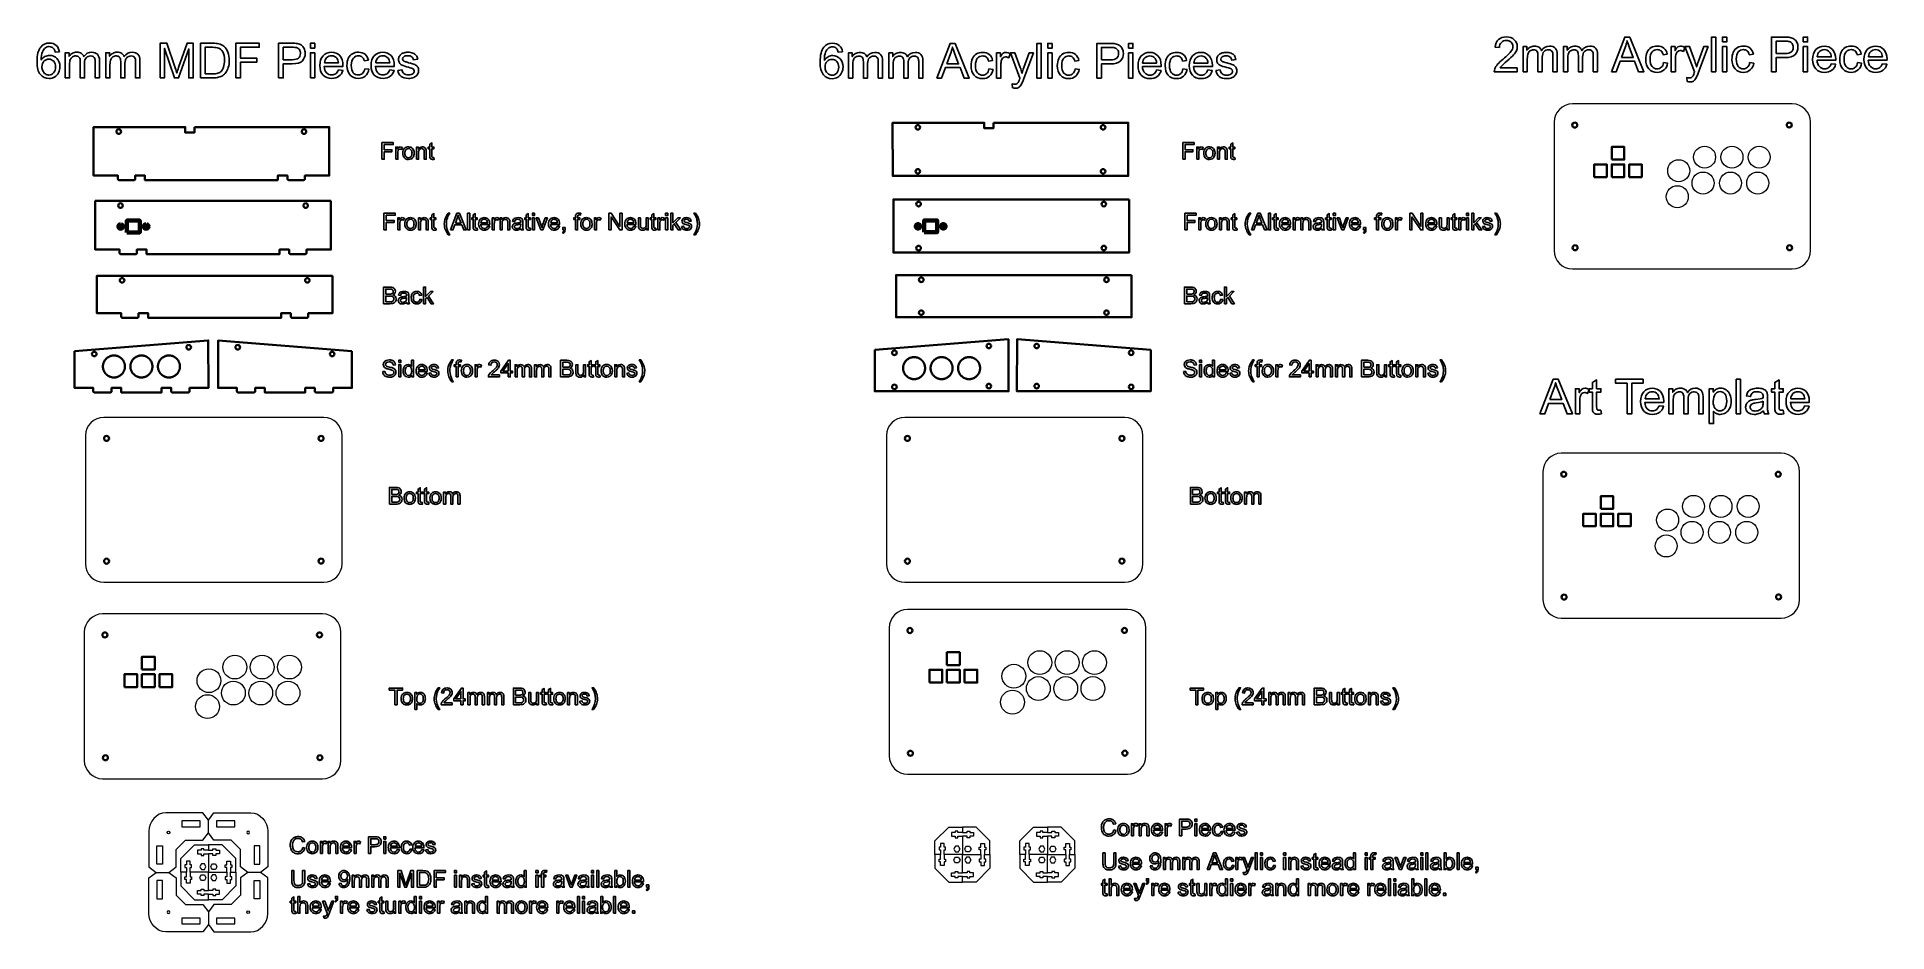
# Model space of a CAD drawing. Header units: millimetres. Extents: x 198 to 2216, y -826 to 151.
import ezdxf

# ---------------------------------------------------------------- set-up
doc = ezdxf.new("R2010")
doc.units = ezdxf.units.MM
doc.header["$MEASUREMENT"] = 0
doc.layers.add('Layer 1', color=7, linetype='Continuous')

msp = doc.modelspace()

# ---------------------------------------------------------------- linework, layer by layer
at = {"layer": 'Layer 1', "color": 250, "lineweight": 35}
for points in [[(1915.9252, 17.2053), (1929.6252, 17.2053), (1929.6252, 30.9053), (1915.9252, 30.9053), (1915.9252, 17.2053)], [(1896.8249, -1.895), (1910.5249, -1.895), (1910.5249, 11.805), (1896.8249, 11.805), (1896.8249, -1.895)], [(1915.9252, -1.895), (1929.6252, -1.895), (1929.6252, 11.805), (1915.9252, 11.805), (1915.9252, -1.895)], [(1935.0252, -1.895), (1948.7252, -1.895), (1948.7252, 11.805), (1935.0252, 11.805), (1935.0252, -1.895)], [(1903.8818, -364.1685), (1917.5818, -364.1685), (1917.5818, -350.4685), (1903.8818, -350.4685), (1903.8818, -364.1685)], [(1884.7815, -383.2688), (1898.4815, -383.2688), (1898.4815, -369.5688), (1884.7815, -369.5688), (1884.7815, -383.2688)], [(1903.8818, -383.2688), (1917.5818, -383.2688), (1917.5818, -369.5688), (1903.8818, -369.5688), (1903.8818, -383.2688)], [(1922.9818, -383.2688), (1936.6818, -383.2688), (1936.6818, -369.5688), (1922.9818, -369.5688), (1922.9818, -383.2688)], [(1190.4509, -534.8749), (1204.4509, -534.8749), (1204.4509, -520.8749), (1190.4509, -520.8749), (1190.4509, -534.8749)], [(293.0617, -558.8623), (307.0617, -558.8623), (307.0617, -544.8623), (293.0617, -544.8623), (293.0617, -558.8623)], [(312.162, -539.762), (326.162, -539.762), (326.162, -525.762), (312.162, -525.762), (312.162, -539.762)], [(312.162, -558.8623), (326.162, -558.8623), (326.162, -544.8623), (312.162, -544.8623), (312.162, -558.8623)], [(331.262, -558.8623), (345.262, -558.8623), (345.262, -544.8623), (331.262, -544.8623), (331.262, -558.8623)], [(1171.3506, -553.9752), (1185.3506, -553.9752), (1185.3506, -539.9752), (1171.3506, -539.9752), (1171.3506, -553.9752)], [(1190.4509, -553.9752), (1204.4509, -553.9752), (1204.4509, -539.9752), (1190.4509, -539.9752), (1190.4509, -553.9752)], [(1209.5509, -553.9752), (1223.5509, -553.9752), (1223.5509, -539.9752), (1209.5509, -539.9752), (1209.5509, -553.9752)]]:
    msp.add_lwpolyline(points, close=True, dxfattribs=at)
at = {"layer": 'Layer 1', "color": 250, "lineweight": 70}
for points in [[(295.8579, -62.4597), (309.8579, -62.4597), (309.8579, -49.4597), (295.8579, -49.4597), (295.8579, -62.4597)], [(1165.7881, -62.2827), (1179.7881, -62.2827), (1179.7881, -49.2827), (1165.7881, -49.2827), (1165.7881, -62.2827)]]:
    msp.add_lwpolyline(points, close=True, dxfattribs=at)
at = {"layer": 'Layer 1', "color": 250, "lineweight": 18}
for points in [[(355.6764, -711.3213), (375.6764, -711.3213), (375.6764, -705.0213), (355.6764, -705.0213), (355.6764, -711.3213)], [(393.673, -711.3213), (413.673, -711.3213), (413.673, -705.0213), (393.673, -705.0213), (393.673, -711.3213)], [(355.6764, -817.2999), (375.6764, -817.2999), (375.6764, -810.9999), (355.6764, -810.9999), (355.6764, -817.2999)], [(393.673, -817.2999), (413.673, -817.2999), (413.673, -810.9999), (393.673, -810.9999), (393.673, -817.2999)]]:
    msp.add_lwpolyline(points, close=True, dxfattribs=at)
at = {"layer": 'Layer 1', "color": 250, "lineweight": 35}
for centre, major_axis in [((286.9185, 47.6988), (0, 2.5)), ((489.0323, 47.6988), (0, 2.5)), ((1158.8108, 52.3697), (0, 2.5)), ((1360.9246, 52.3697), (0, 2.5)), ((1875.5026, 54.8746), (0, 2.75)), ((2109.5521, 54.9146), (0, 2.75)), ((1158.8108, 4.2964), (0, 2.5)), ((1360.9246, 4.3389), (0, 2.5)), ((288.765, -33.0823), (0, 2.5)), ((490.8788, -33.0823), (0, 2.5)), ((1159.6137, -31.4087), (0, 2.5)), ((1361.7275, -31.4087), (0, 2.5)), ((1159.6137, -79.482), (0, 2.5)), ((1361.7275, -79.4395), (0, 2.5)), ((1875.942, -79.1504), (0, 2.75)), ((2109.9521, -79.0849), (0, 2.75)), ((290.5271, -114.6767), (0, 2.5)), ((492.6426, -114.6767), (0, 2.5)), ((1162.4886, -114.0395), (0, 2.5)), ((1364.6024, -114.0395), (0, 2.5)), ((1162.4886, -150.0484), (0, 2.5)), ((1364.6024, -150.0568), (0, 2.5)), ((273.5758, -287.31), (0, 2.75)), ((507.6253, -287.27), (0, 2.75)), ((1147.4378, -287.31), (0, 2.75)), ((1381.4873, -287.27), (0, 2.75)), ((1863.4592, -326.4992), (0, 2.75)), ((2097.5087, -326.4592), (0, 2.75)), ((273.6152, -421.335), (0, 2.75)), ((507.6253, -421.2695), (0, 2.75)), ((1147.4772, -421.335), (0, 2.75)), ((1381.4873, -421.2695), (0, 2.75)), ((1863.8986, -460.5242), (0, 2.75)), ((2097.9087, -460.4587), (0, 2.75)), ((271.8894, -501.9427), (0, 2.75)), ((505.9389, -501.9027), (0, 2.75)), ((1150.1783, -497.0556), (0, 2.75)), ((1384.2278, -497.0156), (0, 2.75)), ((272.3288, -635.9677), (0, 2.75)), ((506.3389, -635.9022), (0, 2.75)), ((1150.6177, -631.0806), (0, 2.75)), ((1384.6278, -631.0151), (0, 2.75))]:
    msp.add_ellipse(centre, major_axis=major_axis, ratio=1, dxfattribs=at)
at = {"layer": 'Layer 1', "color": 250, "lineweight": 18}
for centre, major_axis in [((2017.1638, 19.805), (0, 12)), ((2047.0433, 19.8175), (0, 12)), ((2076.7762, 19.805), (0, 12)), ((1988.936, 4.955), (0, 12)), ((2015.5786, -8.5207), (0, 12)), ((2045.4582, -8.5207), (0, 12)), ((2075.191, -8.5207), (0, 12)), ((1987.3508, -23.3707), (0, 12)), ((2005.1204, -361.5688), (0, 12)), ((2034.9999, -361.5563), (0, 12)), ((2064.7328, -361.5688), (0, 12)), ((1976.8926, -376.4188), (0, 12)), ((2003.5352, -389.8945), (0, 12)), ((2033.4148, -389.8945), (0, 12)), ((2063.1476, -389.8945), (0, 12)), ((1975.3074, -404.7445), (0, 12)), ((413.5506, -537.0123), (0, 13)), ((443.4301, -536.9998), (0, 13)), ((473.163, -537.0123), (0, 13)), ((1291.8395, -532.1252), (0, 13)), ((1321.719, -532.1127), (0, 13)), ((1351.4519, -532.1252), (0, 13)), ((385.3228, -551.8623), (0, 13)), ((1263.6117, -546.9752), (0, 13)), ((411.9654, -565.338), (0, 13)), ((441.845, -565.338), (0, 13)), ((471.5778, -565.338), (0, 13)), ((1262.0265, -575.3009), (0, 13)), ((1290.2543, -560.4509), (0, 13)), ((1320.1339, -560.4509), (0, 13)), ((1349.8667, -560.4509), (0, 13)), ((383.7376, -580.188), (0, 13))]:
    msp.add_ellipse(centre, major_axis=major_axis, ratio=1, dxfattribs=at)
at = {"layer": 'Layer 1', "color": 250, "lineweight": 70}
for centre in [(289.0102, -55.9597), (316.6987, -55.9597), (1158.9404, -55.7827), (1186.6289, -55.7827)]:
    msp.add_ellipse(centre, major_axis=(0, 2.5), ratio=1, dxfattribs=at)
at = {"layer": 'Layer 1', "color": 250}
for points, knots in [([(222.113, 134.9369), (222.113, 134.9369), (217.5093, 134.5665), (217.5093, 134.5665), (217.0948, 136.3921), (216.5039, 137.7239), (215.7366, 138.5529), (214.4754, 139.8846), (212.9143, 140.5461), (211.0623, 140.5461), (209.5718, 140.5461), (208.2489, 140.1316), (207.1111, 139.3026), (205.6471, 138.2354), (204.5006, 136.6832), (203.6451, 134.6371), (202.7984, 132.5821), (202.3575, 129.6629), (202.3222, 125.8794), (203.4423, 127.5815), (204.8181, 128.8515), (206.4409, 129.6717), (208.0636, 130.5008), (209.757, 130.9153), (211.5385, 130.9153), (214.643, 130.9153), (217.2888, 129.7687), (219.476, 127.4845), (221.6544, 125.2003), (222.748, 122.2546), (222.748, 118.6298), (222.748, 116.2485), (222.2365, 114.0437), (221.2134, 111.9975), (220.1816, 109.9514), (218.7793, 108.3904), (216.9801, 107.3056), (215.1898, 106.2208), (213.1525, 105.674), (210.8771, 105.674), (207.0053, 105.674), (203.8391, 107.1028), (201.3873, 109.9514), (198.9443, 112.8001), (197.7184, 117.5009), (197.7184, 124.0449), (197.7184, 131.3651), (199.0766, 136.692), (201.7842, 140.0169), (204.1478, 142.9097), (207.3316, 144.3561), (211.3445, 144.3561), (214.3255, 144.3561), (216.7773, 143.5183), (218.6823, 141.8514), (220.5873, 140.1845), (221.7338, 137.8826), (222.113, 134.9369)], [0, 0, 0, 0, 0.052631579, 0.052631579, 0.052631579, 0.105263158, 0.105263158, 0.105263158, 0.157894737, 0.157894737, 0.157894737, 0.210526316, 0.210526316, 0.210526316, 0.263157895, 0.263157895, 0.263157895, 0.315789474, 0.315789474, 0.315789474, 0.368421053, 0.368421053, 0.368421053, 0.421052632, 0.421052632, 0.421052632, 0.473684211, 0.473684211, 0.473684211, 0.526315789, 0.526315789, 0.526315789, 0.578947368, 0.578947368, 0.578947368, 0.631578947, 0.631578947, 0.631578947, 0.684210526, 0.684210526, 0.684210526, 0.736842105, 0.736842105, 0.736842105, 0.789473684, 0.789473684, 0.789473684, 0.842105263, 0.842105263, 0.842105263, 0.894736842, 0.894736842, 0.894736842, 0.947368421, 0.947368421, 0.947368421, 1, 1, 1, 1]), ([(331.9681, 106.309), (331.9681, 106.309), (331.9681, 144.1974), (331.9681, 144.1974), (331.9681, 144.1974), (339.4822, 144.1974), (339.4822, 144.1974), (339.4822, 144.1974), (348.4428, 117.3774), (348.4428, 117.3774), (349.2718, 114.8815), (349.8715, 113.0118), (350.2508, 111.7682), (350.6829, 113.1441), (351.362, 115.1725), (352.2792, 117.8448), (352.2792, 117.8448), (361.3986, 144.1974), (361.3986, 144.1974), (361.3986, 144.1974), (368.1102, 144.1974), (368.1102, 144.1974), (368.1102, 144.1974), (368.1102, 106.309), (368.1102, 106.309), (368.1102, 106.309), (363.2947, 106.309), (363.2947, 106.309), (363.2947, 106.309), (363.2947, 138.0061), (363.2947, 138.0061), (363.2947, 138.0061), (352.2351, 106.309), (352.2351, 106.309), (352.2351, 106.309), (347.7196, 106.309), (347.7196, 106.309), (347.7196, 106.309), (336.7835, 138.5882), (336.7835, 138.5882), (336.7835, 138.5882), (336.7835, 106.309), (336.7835, 106.309), (336.7835, 106.309), (331.9681, 106.309), (331.9681, 106.309)], [0, 0, 0, 0, 0.066666667, 0.066666667, 0.066666667, 0.133333333, 0.133333333, 0.133333333, 0.2, 0.2, 0.2, 0.266666667, 0.266666667, 0.266666667, 0.333333333, 0.333333333, 0.333333333, 0.4, 0.4, 0.4, 0.466666667, 0.466666667, 0.466666667, 0.533333333, 0.533333333, 0.533333333, 0.6, 0.6, 0.6, 0.666666667, 0.666666667, 0.666666667, 0.733333333, 0.733333333, 0.733333333, 0.8, 0.8, 0.8, 0.866666667, 0.866666667, 0.866666667, 0.933333333, 0.933333333, 0.933333333, 1, 1, 1, 1]), ([(376.1535, 106.309), (376.1535, 106.309), (376.1535, 144.1974), (376.1535, 144.1974), (376.1535, 144.1974), (389.2063, 144.1974), (389.2063, 144.1974), (392.152, 144.1974), (394.4009, 144.021), (395.9532, 143.6594), (398.1227, 143.1567), (399.9748, 142.2483), (401.5094, 140.943), (403.5114, 139.2496), (405.0019, 137.0977), (405.9897, 134.4695), (406.9863, 131.8413), (407.4802, 128.8339), (407.4802, 125.456), (407.4802, 122.5809), (407.145, 120.0321), (406.4748, 117.8096), (405.8045, 115.5871), (404.9402, 113.7438), (403.8907, 112.2886), (402.8323, 110.8334), (401.6858, 109.6868), (400.4334, 108.8578), (399.1899, 108.02), (397.6818, 107.385), (395.9179, 106.9528), (394.1452, 106.5207), (392.1167, 106.309), (389.8236, 106.309), (389.8236, 106.309), (376.1535, 106.309), (376.1535, 106.309)], [0, 0, 0, 0, 0.083333333, 0.083333333, 0.083333333, 0.166666667, 0.166666667, 0.166666667, 0.25, 0.25, 0.25, 0.333333333, 0.333333333, 0.333333333, 0.416666667, 0.416666667, 0.416666667, 0.5, 0.5, 0.5, 0.583333333, 0.583333333, 0.583333333, 0.666666667, 0.666666667, 0.666666667, 0.75, 0.75, 0.75, 0.833333333, 0.833333333, 0.833333333, 0.916666667, 0.916666667, 0.916666667, 1, 1, 1, 1]), ([(414.6328, 106.309), (414.6328, 106.309), (414.6328, 144.1974), (414.6328, 144.1974), (414.6328, 144.1974), (440.1915, 144.1974), (440.1915, 144.1974), (440.1915, 144.1974), (440.1915, 139.7524), (440.1915, 139.7524), (440.1915, 139.7524), (419.6599, 139.7524), (419.6599, 139.7524), (419.6599, 139.7524), (419.6599, 127.9519), (419.6599, 127.9519), (419.6599, 127.9519), (437.4399, 127.9519), (437.4399, 127.9519), (437.4399, 127.9519), (437.4399, 123.5069), (437.4399, 123.5069), (437.4399, 123.5069), (419.6599, 123.5069), (419.6599, 123.5069), (419.6599, 123.5069), (419.6599, 106.309), (419.6599, 106.309), (419.6599, 106.309), (414.6328, 106.309), (414.6328, 106.309)], [0, 0, 0, 0, 0.1, 0.1, 0.1, 0.2, 0.2, 0.2, 0.3, 0.3, 0.3, 0.4, 0.4, 0.4, 0.5, 0.5, 0.5, 0.6, 0.6, 0.6, 0.7, 0.7, 0.7, 0.8, 0.8, 0.8, 0.9, 0.9, 0.9, 1, 1, 1, 1]), ([(461.3935, 106.309), (461.3935, 106.309), (461.3935, 144.1974), (461.3935, 144.1974), (461.3935, 144.1974), (475.6986, 144.1974), (475.6986, 144.1974), (478.2122, 144.1974), (480.1348, 144.0739), (481.4666, 143.8358), (483.3275, 143.5271), (484.8885, 142.9362), (486.1497, 142.0719), (487.4109, 141.1987), (488.4251, 139.9817), (489.1924, 138.4206), (489.9597, 136.8596), (490.3389, 135.1398), (490.3389, 133.2612), (490.3389, 130.051), (489.3159, 127.3257), (487.2609, 125.1032), (485.2148, 122.8719), (481.5018, 121.7607), (476.1396, 121.7607), (476.1396, 121.7607), (466.4206, 121.7607), (466.4206, 121.7607), (466.4206, 121.7607), (466.4206, 106.309), (466.4206, 106.309), (466.4206, 106.309), (461.3935, 106.309), (461.3935, 106.309)], [0, 0, 0, 0, 0.090909091, 0.090909091, 0.090909091, 0.181818182, 0.181818182, 0.181818182, 0.272727273, 0.272727273, 0.272727273, 0.363636364, 0.363636364, 0.363636364, 0.454545455, 0.454545455, 0.454545455, 0.545454545, 0.545454545, 0.545454545, 0.636363636, 0.636363636, 0.636363636, 0.727272727, 0.727272727, 0.727272727, 0.818181818, 0.818181818, 0.818181818, 0.909090909, 0.909090909, 0.909090909, 1, 1, 1, 1]), ([(496.1068, 138.9057), (496.1068, 138.9057), (496.1068, 144.1974), (496.1068, 144.1974), (496.1068, 144.1974), (500.7635, 144.1974), (500.7635, 144.1974), (500.7635, 144.1974), (500.7635, 138.9057), (500.7635, 138.9057), (500.7635, 138.9057), (496.1068, 138.9057), (496.1068, 138.9057)], [0, 0, 0, 0, 0.25, 0.25, 0.25, 0.5, 0.5, 0.5, 0.75, 0.75, 0.75, 1, 1, 1, 1]), ([(1076.5571, 134.7188), (1076.5571, 134.7188), (1071.9534, 134.3484), (1071.9534, 134.3484), (1071.5389, 136.174), (1070.948, 137.5058), (1070.1807, 138.3348), (1068.9195, 139.6665), (1067.3584, 140.328), (1065.5064, 140.328), (1064.0159, 140.328), (1062.693, 139.9135), (1061.5552, 139.0845), (1060.0912, 138.0173), (1058.9447, 136.4651), (1058.0892, 134.419), (1057.2425, 132.364), (1056.8016, 129.4448), (1056.7663, 125.6613), (1057.8864, 127.3634), (1059.2622, 128.6334), (1060.885, 129.4536), (1062.5077, 130.2827), (1064.2011, 130.6972), (1065.9826, 130.6972), (1069.0871, 130.6972), (1071.7329, 129.5506), (1073.9201, 127.2664), (1076.0985, 124.9822), (1077.1921, 122.0365), (1077.1921, 118.4117), (1077.1921, 116.0304), (1076.6806, 113.8256), (1075.6575, 111.7794), (1074.6257, 109.7333), (1073.2234, 108.1723), (1071.4242, 107.0875), (1069.6339, 106.0027), (1067.5966, 105.4559), (1065.3212, 105.4559), (1061.4494, 105.4559), (1058.2832, 106.8847), (1055.8314, 109.7333), (1053.3884, 112.582), (1052.1625, 117.2828), (1052.1625, 123.8268), (1052.1625, 131.147), (1053.5207, 136.4739), (1056.2283, 139.7988), (1058.5919, 142.6916), (1061.7757, 144.138), (1065.7886, 144.138), (1068.7696, 144.138), (1071.2214, 143.3002), (1073.1264, 141.6333), (1075.0314, 139.9664), (1076.1779, 137.6645), (1076.5571, 134.7188)], [0, 0, 0, 0, 0.052631579, 0.052631579, 0.052631579, 0.105263158, 0.105263158, 0.105263158, 0.157894737, 0.157894737, 0.157894737, 0.210526316, 0.210526316, 0.210526316, 0.263157895, 0.263157895, 0.263157895, 0.315789474, 0.315789474, 0.315789474, 0.368421053, 0.368421053, 0.368421053, 0.421052632, 0.421052632, 0.421052632, 0.473684211, 0.473684211, 0.473684211, 0.526315789, 0.526315789, 0.526315789, 0.578947368, 0.578947368, 0.578947368, 0.631578947, 0.631578947, 0.631578947, 0.684210526, 0.684210526, 0.684210526, 0.736842105, 0.736842105, 0.736842105, 0.789473684, 0.789473684, 0.789473684, 0.842105263, 0.842105263, 0.842105263, 0.894736842, 0.894736842, 0.894736842, 0.947368421, 0.947368421, 0.947368421, 1, 1, 1, 1]), ([(1179.4448, 106.0909), (1179.4448, 106.0909), (1193.9793, 143.9793), (1193.9793, 143.9793), (1193.9793, 143.9793), (1199.4914, 143.9793), (1199.4914, 143.9793), (1199.4914, 143.9793), (1214.9167, 106.0909), (1214.9167, 106.0909), (1214.9167, 106.0909), (1209.2105, 106.0909), (1209.2105, 106.0909), (1209.2105, 106.0909), (1204.8272, 117.5738), (1204.8272, 117.5738), (1204.8272, 117.5738), (1188.8728, 117.5738), (1188.8728, 117.5738), (1188.8728, 117.5738), (1184.763, 106.0909), (1184.763, 106.0909), (1184.763, 106.0909), (1179.4448, 106.0909), (1179.4448, 106.0909)], [0, 0, 0, 0, 0.125, 0.125, 0.125, 0.25, 0.25, 0.25, 0.375, 0.375, 0.375, 0.5, 0.5, 0.5, 0.625, 0.625, 0.625, 0.75, 0.75, 0.75, 0.875, 0.875, 0.875, 1, 1, 1, 1]), ([(1288.7442, 106.0909), (1288.7442, 106.0909), (1288.7442, 143.9793), (1288.7442, 143.9793), (1288.7442, 143.9793), (1293.4008, 143.9793), (1293.4008, 143.9793), (1293.4008, 143.9793), (1293.4008, 106.0909), (1293.4008, 106.0909), (1293.4008, 106.0909), (1288.7442, 106.0909), (1288.7442, 106.0909)], [0, 0, 0, 0, 0.25, 0.25, 0.25, 0.5, 0.5, 0.5, 0.75, 0.75, 0.75, 1, 1, 1, 1]), ([(1300.6063, 138.6876), (1300.6063, 138.6876), (1300.6063, 143.9793), (1300.6063, 143.9793), (1300.6063, 143.9793), (1305.263, 143.9793), (1305.263, 143.9793), (1305.263, 143.9793), (1305.263, 138.6876), (1305.263, 138.6876), (1305.263, 138.6876), (1300.6063, 138.6876), (1300.6063, 138.6876)], [0, 0, 0, 0, 0.25, 0.25, 0.25, 0.5, 0.5, 0.5, 0.75, 0.75, 0.75, 1, 1, 1, 1]), ([(1354.105, 106.0909), (1354.105, 106.0909), (1354.105, 143.9793), (1354.105, 143.9793), (1354.105, 143.9793), (1368.4101, 143.9793), (1368.4101, 143.9793), (1370.9237, 143.9793), (1372.8463, 143.8558), (1374.1781, 143.6177), (1376.039, 143.309), (1377.6, 142.7181), (1378.8612, 141.8538), (1380.1224, 140.9806), (1381.1366, 139.7636), (1381.9039, 138.2025), (1382.6712, 136.6415), (1383.0504, 134.9217), (1383.0504, 133.0431), (1383.0504, 129.8329), (1382.0274, 127.1076), (1379.9724, 124.8851), (1377.9263, 122.6538), (1374.2133, 121.5426), (1368.8511, 121.5426), (1368.8511, 121.5426), (1359.1321, 121.5426), (1359.1321, 121.5426), (1359.1321, 121.5426), (1359.1321, 106.0909), (1359.1321, 106.0909), (1359.1321, 106.0909), (1354.105, 106.0909), (1354.105, 106.0909)], [0, 0, 0, 0, 0.090909091, 0.090909091, 0.090909091, 0.181818182, 0.181818182, 0.181818182, 0.272727273, 0.272727273, 0.272727273, 0.363636364, 0.363636364, 0.363636364, 0.454545455, 0.454545455, 0.454545455, 0.545454545, 0.545454545, 0.545454545, 0.636363636, 0.636363636, 0.636363636, 0.727272727, 0.727272727, 0.727272727, 0.818181818, 0.818181818, 0.818181818, 0.909090909, 0.909090909, 0.909090909, 1, 1, 1, 1]), ([(1388.8183, 138.6876), (1388.8183, 138.6876), (1388.8183, 143.9793), (1388.8183, 143.9793), (1388.8183, 143.9793), (1393.475, 143.9793), (1393.475, 143.9793), (1393.475, 143.9793), (1393.475, 138.6876), (1393.475, 138.6876), (1393.475, 138.6876), (1388.8183, 138.6876), (1388.8183, 138.6876)], [0, 0, 0, 0, 0.25, 0.25, 0.25, 0.5, 0.5, 0.5, 0.75, 0.75, 0.75, 1, 1, 1, 1]), ([(1812.824, 117.4194), (1812.824, 117.4194), (1812.824, 112.9744), (1812.824, 112.9744), (1812.824, 112.9744), (1787.7415, 112.9744), (1787.7415, 112.9744), (1787.7062, 114.0945), (1787.8914, 115.1704), (1788.2883, 116.2111), (1788.9321, 117.9133), (1789.964, 119.5978), (1791.3839, 121.247), (1792.8038, 122.8963), (1794.8323, 124.8013), (1797.4693, 126.962), (1801.5704, 130.3399), (1804.3573, 133.0122), (1805.8125, 134.9877), (1807.2766, 136.9633), (1808.0086, 138.833), (1808.0086, 140.5969), (1808.0086, 142.4402), (1807.3471, 143.9924), (1806.0242, 145.2624), (1804.7013, 146.5236), (1802.9727, 147.1586), (1800.8472, 147.1586), (1798.5982, 147.1586), (1796.7991, 146.4883), (1795.4497, 145.1478), (1794.1003, 143.816), (1793.4212, 141.9639), (1793.4036, 139.5915), (1793.4036, 139.5915), (1788.6411, 140.0677), (1788.6411, 140.0677), (1788.9674, 143.6308), (1790.2021, 146.3472), (1792.3364, 148.2169), (1794.4795, 150.0866), (1797.3459, 151.0215), (1800.953, 151.0215), (1804.5866, 151.0215), (1807.4706, 150.0161), (1809.5873, 147.9964), (1811.7127, 145.9768), (1812.7711, 143.4721), (1812.7711, 140.4911), (1812.7711, 138.9741), (1812.4624, 137.4837), (1811.8362, 136.0196), (1811.2189, 134.5468), (1810.187, 133.0034), (1808.7494, 131.3806), (1807.303, 129.7666), (1804.913, 127.5353), (1801.5792, 124.7131), (1798.7834, 122.3671), (1796.9843, 120.7796), (1796.1905, 119.9418), (1795.3968, 119.1039), (1794.7441, 118.2661), (1794.2238, 117.4194), (1794.2238, 117.4194), (1812.824, 117.4194), (1812.824, 117.4194)], [0, 0, 0, 0, 0.045454545, 0.045454545, 0.045454545, 0.090909091, 0.090909091, 0.090909091, 0.136363636, 0.136363636, 0.136363636, 0.181818182, 0.181818182, 0.181818182, 0.227272727, 0.227272727, 0.227272727, 0.272727273, 0.272727273, 0.272727273, 0.318181818, 0.318181818, 0.318181818, 0.363636364, 0.363636364, 0.363636364, 0.409090909, 0.409090909, 0.409090909, 0.454545455, 0.454545455, 0.454545455, 0.5, 0.5, 0.5, 0.545454545, 0.545454545, 0.545454545, 0.590909091, 0.590909091, 0.590909091, 0.636363636, 0.636363636, 0.636363636, 0.681818182, 0.681818182, 0.681818182, 0.727272727, 0.727272727, 0.727272727, 0.772727273, 0.772727273, 0.772727273, 0.818181818, 0.818181818, 0.818181818, 0.863636364, 0.863636364, 0.863636364, 0.909090909, 0.909090909, 0.909090909, 0.954545455, 0.954545455, 0.954545455, 1, 1, 1, 1]), ([(1915.5, 112.9744), (1915.5, 112.9744), (1930.0345, 150.8628), (1930.0345, 150.8628), (1930.0345, 150.8628), (1935.5466, 150.8628), (1935.5466, 150.8628), (1935.5466, 150.8628), (1950.9719, 112.9744), (1950.9719, 112.9744), (1950.9719, 112.9744), (1945.2657, 112.9744), (1945.2657, 112.9744), (1945.2657, 112.9744), (1940.8824, 124.4573), (1940.8824, 124.4573), (1940.8824, 124.4573), (1924.928, 124.4573), (1924.928, 124.4573), (1924.928, 124.4573), (1920.8182, 112.9744), (1920.8182, 112.9744), (1920.8182, 112.9744), (1915.5, 112.9744), (1915.5, 112.9744)], [0, 0, 0, 0, 0.125, 0.125, 0.125, 0.25, 0.25, 0.25, 0.375, 0.375, 0.375, 0.5, 0.5, 0.5, 0.625, 0.625, 0.625, 0.75, 0.75, 0.75, 0.875, 0.875, 0.875, 1, 1, 1, 1]), ([(1926.4009, 128.5319), (1926.4009, 128.5319), (1939.3125, 128.5319), (1939.3125, 128.5319), (1939.3125, 128.5319), (1935.3614, 139.0359), (1935.3614, 139.0359), (1934.1708, 142.2285), (1933.2712, 144.8655), (1932.645, 146.9469), (1932.1247, 144.4775), (1931.428, 142.0521), (1930.5548, 139.6532), (1930.5548, 139.6532), (1926.4009, 128.5319), (1926.4009, 128.5319)], [0, 0, 0, 0, 0.2, 0.2, 0.2, 0.4, 0.4, 0.4, 0.6, 0.6, 0.6, 0.8, 0.8, 0.8, 1, 1, 1, 1]), ([(2024.7994, 112.9744), (2024.7994, 112.9744), (2024.7994, 150.8628), (2024.7994, 150.8628), (2024.7994, 150.8628), (2029.456, 150.8628), (2029.456, 150.8628), (2029.456, 150.8628), (2029.456, 112.9744), (2029.456, 112.9744), (2029.456, 112.9744), (2024.7994, 112.9744), (2024.7994, 112.9744)], [0, 0, 0, 0, 0.25, 0.25, 0.25, 0.5, 0.5, 0.5, 0.75, 0.75, 0.75, 1, 1, 1, 1]), ([(2036.6615, 145.5711), (2036.6615, 145.5711), (2036.6615, 150.8628), (2036.6615, 150.8628), (2036.6615, 150.8628), (2041.3182, 150.8628), (2041.3182, 150.8628), (2041.3182, 150.8628), (2041.3182, 145.5711), (2041.3182, 145.5711), (2041.3182, 145.5711), (2036.6615, 145.5711), (2036.6615, 145.5711)], [0, 0, 0, 0, 0.25, 0.25, 0.25, 0.5, 0.5, 0.5, 0.75, 0.75, 0.75, 1, 1, 1, 1]), ([(2090.1602, 112.9744), (2090.1602, 112.9744), (2090.1602, 150.8628), (2090.1602, 150.8628), (2090.1602, 150.8628), (2104.4653, 150.8628), (2104.4653, 150.8628), (2106.9789, 150.8628), (2108.9015, 150.7393), (2110.2333, 150.5012), (2112.0942, 150.1925), (2113.6552, 149.6016), (2114.9164, 148.7373), (2116.1776, 147.8641), (2117.1918, 146.6471), (2117.9591, 145.086), (2118.7264, 143.525), (2119.1056, 141.8052), (2119.1056, 139.9266), (2119.1056, 136.7164), (2118.0826, 133.9911), (2116.0276, 131.7686), (2113.9815, 129.5373), (2110.2685, 128.4261), (2104.9063, 128.4261), (2104.9063, 128.4261), (2095.1873, 128.4261), (2095.1873, 128.4261), (2095.1873, 128.4261), (2095.1873, 112.9744), (2095.1873, 112.9744), (2095.1873, 112.9744), (2090.1602, 112.9744), (2090.1602, 112.9744)], [0, 0, 0, 0, 0.090909091, 0.090909091, 0.090909091, 0.181818182, 0.181818182, 0.181818182, 0.272727273, 0.272727273, 0.272727273, 0.363636364, 0.363636364, 0.363636364, 0.454545455, 0.454545455, 0.454545455, 0.545454545, 0.545454545, 0.545454545, 0.636363636, 0.636363636, 0.636363636, 0.727272727, 0.727272727, 0.727272727, 0.818181818, 0.818181818, 0.818181818, 0.909090909, 0.909090909, 0.909090909, 1, 1, 1, 1]), ([(2095.1873, 132.8711), (2095.1873, 132.8711), (2104.9769, 132.8711), (2104.9769, 132.8711), (2108.2224, 132.8711), (2110.5155, 133.4708), (2111.8825, 134.6791), (2113.2407, 135.8873), (2113.9198, 137.5807), (2113.9198, 139.7767), (2113.9198, 141.3554), (2113.5229, 142.7136), (2112.7203, 143.8425), (2111.9178, 144.9714), (2110.8594, 145.721), (2109.5542, 146.0826), (2108.7075, 146.3031), (2107.1464, 146.4178), (2104.8798, 146.4178), (2104.8798, 146.4178), (2095.1873, 146.4178), (2095.1873, 146.4178), (2095.1873, 146.4178), (2095.1873, 132.8711), (2095.1873, 132.8711)], [0, 0, 0, 0, 0.125, 0.125, 0.125, 0.25, 0.25, 0.25, 0.375, 0.375, 0.375, 0.5, 0.5, 0.5, 0.625, 0.625, 0.625, 0.75, 0.75, 0.75, 0.875, 0.875, 0.875, 1, 1, 1, 1]), ([(2124.8735, 145.5711), (2124.8735, 145.5711), (2124.8735, 150.8628), (2124.8735, 150.8628), (2124.8735, 150.8628), (2129.5302, 150.8628), (2129.5302, 150.8628), (2129.5302, 150.8628), (2129.5302, 145.5711), (2129.5302, 145.5711), (2129.5302, 145.5711), (2124.8735, 145.5711), (2124.8735, 145.5711)], [0, 0, 0, 0, 0.25, 0.25, 0.25, 0.5, 0.5, 0.5, 0.75, 0.75, 0.75, 1, 1, 1, 1]), ([(203.063, 118.5857), (203.063, 116.9805), (203.407, 115.446), (204.0861, 113.9819), (204.7652, 112.5179), (205.7177, 111.4066), (206.9259, 110.6393), (208.143, 109.8721), (209.4307, 109.484), (210.7977, 109.484), (212.7821, 109.484), (214.4754, 110.2778), (215.8777, 111.8653), (217.28, 113.4528), (217.9855, 115.6047), (217.9855, 118.3299), (217.9855, 120.9493), (217.2888, 123.013), (215.9041, 124.5212), (214.5195, 126.0293), (212.7556, 126.7878), (210.6125, 126.7878), (208.5134, 126.7878), (206.7231, 126.0293), (205.2591, 124.5212), (203.795, 123.013), (203.063, 121.0375), (203.063, 118.5857)], [0, 0, 0, 0, 0.111111111, 0.111111111, 0.111111111, 0.222222222, 0.222222222, 0.222222222, 0.333333333, 0.333333333, 0.333333333, 0.444444444, 0.444444444, 0.444444444, 0.555555556, 0.555555556, 0.555555556, 0.666666667, 0.666666667, 0.666666667, 0.777777778, 0.777777778, 0.777777778, 0.888888889, 0.888888889, 0.888888889, 1, 1, 1, 1]), ([(228.6306, 106.309), (228.6306, 106.309), (228.6306, 133.7728), (228.6306, 133.7728), (228.6306, 133.7728), (232.811, 133.7728), (232.811, 133.7728), (232.811, 133.7728), (232.811, 129.8922), (232.811, 129.8922), (233.6665, 131.2328), (234.813, 132.3176), (236.2418, 133.1289), (237.6705, 133.9492), (239.2933, 134.3549), (241.1189, 134.3549), (243.1474, 134.3549), (244.8143, 133.9315), (246.1108, 133.0937), (247.4072, 132.247), (248.3244, 131.074), (248.8536, 129.5571), (251.0408, 132.7585), (253.8719, 134.3549), (257.3644, 134.3549), (260.0984, 134.3549), (262.2062, 133.6052), (263.6703, 132.0971), (265.1431, 130.5889), (265.884, 128.2694), (265.884, 125.1385), (265.884, 125.1385), (265.884, 106.309), (265.884, 106.309), (265.884, 106.309), (261.2273, 106.309), (261.2273, 106.309), (261.2273, 106.309), (261.2273, 123.5951), (261.2273, 123.5951), (261.2273, 125.4472), (261.0685, 126.7878), (260.7687, 127.608), (260.4688, 128.4282), (259.922, 129.0808), (259.1194, 129.5835), (258.3257, 130.0862), (257.3908, 130.3332), (256.3237, 130.3332), (254.3834, 130.3332), (252.7783, 129.6894), (251.4994, 128.4105), (250.2206, 127.1229), (249.5856, 125.068), (249.5856, 122.2457), (249.5856, 122.2457), (249.5856, 106.309), (249.5856, 106.309), (249.5856, 106.309), (244.9289, 106.309), (244.9289, 106.309), (244.9289, 106.309), (244.9289, 124.1331), (244.9289, 124.1331), (244.9289, 126.1969), (244.5497, 127.7491), (243.7912, 128.781), (243.0328, 129.8128), (241.7892, 130.3332), (240.0694, 130.3332), (238.7641, 130.3332), (237.5559, 129.9892), (236.4446, 129.3013), (235.3334, 128.6134), (234.5308, 127.608), (234.0281, 126.2762), (233.5342, 124.9533), (233.2873, 123.0395), (233.2873, 120.5436), (233.2873, 120.5436), (233.2873, 106.309), (233.2873, 106.309), (233.2873, 106.309), (228.6306, 106.309), (228.6306, 106.309)], [0, 0, 0, 0, 0.035714286, 0.035714286, 0.035714286, 0.071428571, 0.071428571, 0.071428571, 0.107142857, 0.107142857, 0.107142857, 0.142857143, 0.142857143, 0.142857143, 0.178571429, 0.178571429, 0.178571429, 0.214285714, 0.214285714, 0.214285714, 0.25, 0.25, 0.25, 0.285714286, 0.285714286, 0.285714286, 0.321428571, 0.321428571, 0.321428571, 0.357142857, 0.357142857, 0.357142857, 0.392857143, 0.392857143, 0.392857143, 0.428571429, 0.428571429, 0.428571429, 0.464285714, 0.464285714, 0.464285714, 0.5, 0.5, 0.5, 0.535714286, 0.535714286, 0.535714286, 0.571428571, 0.571428571, 0.571428571, 0.607142857, 0.607142857, 0.607142857, 0.642857143, 0.642857143, 0.642857143, 0.678571429, 0.678571429, 0.678571429, 0.714285714, 0.714285714, 0.714285714, 0.75, 0.75, 0.75, 0.785714286, 0.785714286, 0.785714286, 0.821428571, 0.821428571, 0.821428571, 0.857142857, 0.857142857, 0.857142857, 0.892857143, 0.892857143, 0.892857143, 0.928571429, 0.928571429, 0.928571429, 0.964285714, 0.964285714, 0.964285714, 1, 1, 1, 1]), ([(272.7102, 106.309), (272.7102, 106.309), (272.7102, 133.7728), (272.7102, 133.7728), (272.7102, 133.7728), (276.8906, 133.7728), (276.8906, 133.7728), (276.8906, 133.7728), (276.8906, 129.8922), (276.8906, 129.8922), (277.7461, 131.2328), (278.8926, 132.3176), (280.3214, 133.1289), (281.7501, 133.9492), (283.3729, 134.3549), (285.1985, 134.3549), (287.227, 134.3549), (288.8939, 133.9315), (290.1904, 133.0937), (291.4868, 132.247), (292.404, 131.074), (292.9332, 129.5571), (295.1204, 132.7585), (297.9515, 134.3549), (301.444, 134.3549), (304.178, 134.3549), (306.2858, 133.6052), (307.7499, 132.0971), (309.2227, 130.5889), (309.9636, 128.2694), (309.9636, 125.1385), (309.9636, 125.1385), (309.9636, 106.309), (309.9636, 106.309), (309.9636, 106.309), (305.3069, 106.309), (305.3069, 106.309), (305.3069, 106.309), (305.3069, 123.5951), (305.3069, 123.5951), (305.3069, 125.4472), (305.1481, 126.7878), (304.8483, 127.608), (304.5484, 128.4282), (304.0016, 129.0808), (303.199, 129.5835), (302.4053, 130.0862), (301.4704, 130.3332), (300.4033, 130.3332), (298.463, 130.3332), (296.8579, 129.6894), (295.579, 128.4105), (294.3002, 127.1229), (293.6652, 125.068), (293.6652, 122.2457), (293.6652, 122.2457), (293.6652, 106.309), (293.6652, 106.309), (293.6652, 106.309), (289.0085, 106.309), (289.0085, 106.309), (289.0085, 106.309), (289.0085, 124.1331), (289.0085, 124.1331), (289.0085, 126.1969), (288.6293, 127.7491), (287.8708, 128.781), (287.1124, 129.8128), (285.8688, 130.3332), (284.149, 130.3332), (282.8437, 130.3332), (281.6355, 129.9892), (280.5242, 129.3013), (279.413, 128.6134), (278.6104, 127.608), (278.1077, 126.2762), (277.6138, 124.9533), (277.3669, 123.0395), (277.3669, 120.5436), (277.3669, 120.5436), (277.3669, 106.309), (277.3669, 106.309), (277.3669, 106.309), (272.7102, 106.309), (272.7102, 106.309)], [0, 0, 0, 0, 0.035714286, 0.035714286, 0.035714286, 0.071428571, 0.071428571, 0.071428571, 0.107142857, 0.107142857, 0.107142857, 0.142857143, 0.142857143, 0.142857143, 0.178571429, 0.178571429, 0.178571429, 0.214285714, 0.214285714, 0.214285714, 0.25, 0.25, 0.25, 0.285714286, 0.285714286, 0.285714286, 0.321428571, 0.321428571, 0.321428571, 0.357142857, 0.357142857, 0.357142857, 0.392857143, 0.392857143, 0.392857143, 0.428571429, 0.428571429, 0.428571429, 0.464285714, 0.464285714, 0.464285714, 0.5, 0.5, 0.5, 0.535714286, 0.535714286, 0.535714286, 0.571428571, 0.571428571, 0.571428571, 0.607142857, 0.607142857, 0.607142857, 0.642857143, 0.642857143, 0.642857143, 0.678571429, 0.678571429, 0.678571429, 0.714285714, 0.714285714, 0.714285714, 0.75, 0.75, 0.75, 0.785714286, 0.785714286, 0.785714286, 0.821428571, 0.821428571, 0.821428571, 0.857142857, 0.857142857, 0.857142857, 0.892857143, 0.892857143, 0.892857143, 0.928571429, 0.928571429, 0.928571429, 0.964285714, 0.964285714, 0.964285714, 1, 1, 1, 1]), ([(381.1806, 110.754), (381.1806, 110.754), (389.2592, 110.754), (389.2592, 110.754), (391.7551, 110.754), (393.713, 110.9833), (395.1329, 111.4507), (396.5529, 111.9182), (397.6818, 112.5708), (398.5284, 113.4175), (399.7102, 114.6081), (400.6363, 116.2132), (401.2977, 118.2241), (401.9592, 120.2349), (402.2943, 122.6691), (402.2943, 125.5354), (402.2943, 129.5042), (401.6417, 132.5557), (400.3452, 134.69), (399.0488, 136.8243), (397.4701, 138.253), (395.6092, 138.9762), (394.2686, 139.4966), (392.1079, 139.7524), (389.1269, 139.7524), (389.1269, 139.7524), (381.1806, 139.7524), (381.1806, 139.7524), (381.1806, 139.7524), (381.1806, 110.754), (381.1806, 110.754)], [0, 0, 0, 0, 0.1, 0.1, 0.1, 0.2, 0.2, 0.2, 0.3, 0.3, 0.3, 0.4, 0.4, 0.4, 0.5, 0.5, 0.5, 0.6, 0.6, 0.6, 0.7, 0.7, 0.7, 0.8, 0.8, 0.8, 0.9, 0.9, 0.9, 1, 1, 1, 1]), ([(466.4206, 126.2057), (466.4206, 126.2057), (476.2102, 126.2057), (476.2102, 126.2057), (479.4557, 126.2057), (481.7488, 126.8054), (483.1158, 128.0137), (484.474, 129.2219), (485.1531, 130.9153), (485.1531, 133.1113), (485.1531, 134.69), (484.7562, 136.0482), (483.9536, 137.1771), (483.1511, 138.306), (482.0927, 139.0556), (480.7875, 139.4172), (479.9408, 139.6377), (478.3797, 139.7524), (476.1131, 139.7524), (476.1131, 139.7524), (466.4206, 139.7524), (466.4206, 139.7524), (466.4206, 139.7524), (466.4206, 126.2057), (466.4206, 126.2057)], [0, 0, 0, 0, 0.125, 0.125, 0.125, 0.25, 0.25, 0.25, 0.375, 0.375, 0.375, 0.5, 0.5, 0.5, 0.625, 0.625, 0.625, 0.75, 0.75, 0.75, 0.875, 0.875, 0.875, 1, 1, 1, 1]), ([(496.1068, 106.309), (496.1068, 106.309), (496.1068, 133.7728), (496.1068, 133.7728), (496.1068, 133.7728), (500.7635, 133.7728), (500.7635, 133.7728), (500.7635, 133.7728), (500.7635, 106.309), (500.7635, 106.309), (500.7635, 106.309), (496.1068, 106.309), (496.1068, 106.309)], [0, 0, 0, 0, 0.25, 0.25, 0.25, 0.5, 0.5, 0.5, 0.75, 0.75, 0.75, 1, 1, 1, 1]), ([(526.5956, 115.199), (526.5956, 115.199), (531.411, 114.564), (531.411, 114.564), (530.6614, 111.7682), (529.2591, 109.5898), (527.213, 108.0464), (525.1669, 106.503), (522.5563, 105.7269), (519.3725, 105.7269), (515.3685, 105.7269), (512.1935, 106.9616), (509.8475, 109.4311), (507.5015, 111.8917), (506.3285, 115.3578), (506.3285, 119.8116), (506.3285, 124.4153), (507.5103, 127.996), (509.8828, 130.536), (512.2552, 133.0848), (515.3332, 134.3549), (519.1167, 134.3549), (522.7768, 134.3549), (525.7666, 133.1113), (528.0861, 130.6154), (530.4056, 128.1195), (531.5698, 124.6094), (531.5698, 120.085), (531.5698, 119.8116), (531.561, 119.3971), (531.5433, 118.8503), (531.5433, 118.8503), (511.091, 118.8503), (511.091, 118.8503), (511.2674, 115.8428), (512.1141, 113.5321), (513.6487, 111.9358), (515.1744, 110.3395), (517.0882, 109.5369), (519.3725, 109.5369), (521.0746, 109.5369), (522.5298, 109.9867), (523.7293, 110.8863), (524.9376, 111.7859), (525.8901, 113.2234), (526.5956, 115.199)], [0, 0, 0, 0, 0.066666667, 0.066666667, 0.066666667, 0.133333333, 0.133333333, 0.133333333, 0.2, 0.2, 0.2, 0.266666667, 0.266666667, 0.266666667, 0.333333333, 0.333333333, 0.333333333, 0.4, 0.4, 0.4, 0.466666667, 0.466666667, 0.466666667, 0.533333333, 0.533333333, 0.533333333, 0.6, 0.6, 0.6, 0.666666667, 0.666666667, 0.666666667, 0.733333333, 0.733333333, 0.733333333, 0.8, 0.8, 0.8, 0.866666667, 0.866666667, 0.866666667, 0.933333333, 0.933333333, 0.933333333, 1, 1, 1, 1]), ([(511.3556, 122.6603), (511.3556, 122.6603), (526.6485, 122.6603), (526.6485, 122.6603), (526.4457, 124.971), (525.8548, 126.6996), (524.8935, 127.8549), (523.4206, 129.6453), (521.498, 130.5448), (519.1432, 130.5448), (517.0089, 130.5448), (515.2185, 129.8305), (513.7633, 128.4017), (512.3169, 126.973), (511.5144, 125.0592), (511.3556, 122.6603)], [0, 0, 0, 0, 0.2, 0.2, 0.2, 0.4, 0.4, 0.4, 0.6, 0.6, 0.6, 0.8, 0.8, 0.8, 1, 1, 1, 1]), ([(555.2324, 116.3632), (555.2324, 116.3632), (559.7832, 115.7282), (559.7832, 115.7282), (559.2805, 112.5973), (558.0105, 110.1543), (555.9556, 108.3816), (553.9006, 106.6089), (551.3694, 105.7269), (548.3797, 105.7269), (544.6314, 105.7269), (541.6151, 106.9528), (539.3397, 109.4046), (537.0555, 111.8564), (535.9178, 115.3666), (535.9178, 119.935), (535.9178, 122.8984), (536.4117, 125.4825), (537.3906, 127.705), (538.3696, 129.9187), (539.8601, 131.5855), (541.8709, 132.688), (543.8729, 133.7992), (546.0513, 134.3549), (548.4149, 134.3549), (551.3871, 134.3549), (553.8301, 133.6052), (555.7174, 132.0971), (557.6136, 130.5889), (558.8307, 128.4458), (559.3599, 125.6765), (559.3599, 125.6765), (554.8619, 124.9886), (554.8619, 124.9886), (554.4298, 126.8319), (553.6713, 128.2165), (552.5689, 129.1514), (551.4753, 130.0774), (550.1524, 130.5448), (548.6001, 130.5448), (546.2542, 130.5448), (544.3492, 129.707), (542.8763, 128.0313), (541.4123, 126.3468), (540.6803, 123.701), (540.6803, 120.0673), (540.6803, 116.3808), (541.3858, 113.7085), (542.7969, 112.0416), (544.2169, 110.3748), (546.0601, 109.5369), (548.3267, 109.5369), (550.1612, 109.5369), (551.6869, 110.0925), (552.904, 111.2126), (554.1299, 112.3239), (554.906, 114.0437), (555.2324, 116.3632)], [0, 0, 0, 0, 0.052631579, 0.052631579, 0.052631579, 0.105263158, 0.105263158, 0.105263158, 0.157894737, 0.157894737, 0.157894737, 0.210526316, 0.210526316, 0.210526316, 0.263157895, 0.263157895, 0.263157895, 0.315789474, 0.315789474, 0.315789474, 0.368421053, 0.368421053, 0.368421053, 0.421052632, 0.421052632, 0.421052632, 0.473684211, 0.473684211, 0.473684211, 0.526315789, 0.526315789, 0.526315789, 0.578947368, 0.578947368, 0.578947368, 0.631578947, 0.631578947, 0.631578947, 0.684210526, 0.684210526, 0.684210526, 0.736842105, 0.736842105, 0.736842105, 0.789473684, 0.789473684, 0.789473684, 0.842105263, 0.842105263, 0.842105263, 0.894736842, 0.894736842, 0.894736842, 0.947368421, 0.947368421, 0.947368421, 1, 1, 1, 1]), ([(582.4844, 115.199), (582.4844, 115.199), (587.2998, 114.564), (587.2998, 114.564), (586.5502, 111.7682), (585.1479, 109.5898), (583.1018, 108.0464), (581.0557, 106.503), (578.4451, 105.7269), (575.2613, 105.7269), (571.2573, 105.7269), (568.0823, 106.9616), (565.7363, 109.4311), (563.3903, 111.8917), (562.2173, 115.3578), (562.2173, 119.8116), (562.2173, 124.4153), (563.3991, 127.996), (565.7716, 130.536), (568.144, 133.0848), (571.222, 134.3549), (575.0055, 134.3549), (578.6656, 134.3549), (581.6554, 133.1113), (583.9749, 130.6154), (586.2944, 128.1195), (587.4586, 124.6094), (587.4586, 120.085), (587.4586, 119.8116), (587.4498, 119.3971), (587.4321, 118.8503), (587.4321, 118.8503), (566.9798, 118.8503), (566.9798, 118.8503), (567.1562, 115.8428), (568.0029, 113.5321), (569.5375, 111.9358), (571.0632, 110.3395), (572.977, 109.5369), (575.2613, 109.5369), (576.9634, 109.5369), (578.4186, 109.9867), (579.6181, 110.8863), (580.8264, 111.7859), (581.7789, 113.2234), (582.4844, 115.199)], [0, 0, 0, 0, 0.066666667, 0.066666667, 0.066666667, 0.133333333, 0.133333333, 0.133333333, 0.2, 0.2, 0.2, 0.266666667, 0.266666667, 0.266666667, 0.333333333, 0.333333333, 0.333333333, 0.4, 0.4, 0.4, 0.466666667, 0.466666667, 0.466666667, 0.533333333, 0.533333333, 0.533333333, 0.6, 0.6, 0.6, 0.666666667, 0.666666667, 0.666666667, 0.733333333, 0.733333333, 0.733333333, 0.8, 0.8, 0.8, 0.866666667, 0.866666667, 0.866666667, 0.933333333, 0.933333333, 0.933333333, 1, 1, 1, 1]), ([(567.2444, 122.6603), (567.2444, 122.6603), (582.5373, 122.6603), (582.5373, 122.6603), (582.3345, 124.971), (581.7436, 126.6996), (580.7823, 127.8549), (579.3094, 129.6453), (577.3868, 130.5448), (575.032, 130.5448), (572.8977, 130.5448), (571.1073, 129.8305), (569.6521, 128.4017), (568.2057, 126.973), (567.4032, 125.0592), (567.2444, 122.6603)], [0, 0, 0, 0, 0.2, 0.2, 0.2, 0.4, 0.4, 0.4, 0.6, 0.6, 0.6, 0.8, 0.8, 0.8, 1, 1, 1, 1]), ([(591.3303, 114.5111), (591.3303, 114.5111), (595.9341, 115.2519), (595.9341, 115.2519), (596.1898, 113.4087), (596.913, 111.9975), (598.0948, 111.0098), (599.2766, 110.0308), (600.9347, 109.5369), (603.0514, 109.5369), (605.1945, 109.5369), (606.782, 109.9691), (607.8227, 110.8422), (608.8546, 111.7065), (609.3749, 112.7296), (609.3749, 113.9025), (609.3749, 114.9521), (608.9075, 115.7811), (607.9814, 116.3808), (607.3288, 116.7953), (605.7413, 117.3157), (603.2189, 117.9595), (599.8146, 118.815), (597.4598, 119.5558), (596.1369, 120.182), (594.8228, 120.817), (593.8262, 121.6813), (593.1471, 122.7926), (592.468, 123.895), (592.1241, 125.1209), (592.1241, 126.4614), (592.1241, 127.6873), (592.4063, 128.8162), (592.9619, 129.8569), (593.5264, 130.8976), (594.2848, 131.7619), (595.2462, 132.4498), (595.9693, 132.979), (596.9571, 133.4288), (598.2007, 133.7992), (599.453, 134.1696), (600.7848, 134.3549), (602.2135, 134.3549), (604.3655, 134.3549), (606.2528, 134.0462), (607.8756, 133.42), (609.5072, 132.8026), (610.7066, 131.956), (611.4828, 130.8976), (612.2501, 129.8305), (612.788, 128.4105), (613.0791, 126.629), (613.0791, 126.629), (608.5282, 125.994), (608.5282, 125.994), (608.3254, 127.4228), (607.7257, 128.5428), (606.7379, 129.3454), (605.7501, 130.148), (604.3566, 130.5448), (602.5487, 130.5448), (600.4232, 130.5448), (598.8974, 130.1921), (597.989, 129.4865), (597.0806, 128.781), (596.622, 127.9519), (596.622, 127.0082), (596.622, 126.4085), (596.8072, 125.8617), (597.1864, 125.3767), (597.5657, 124.8828), (598.1566, 124.4682), (598.968, 124.1419), (599.4354, 123.9655), (600.7936, 123.5687), (603.069, 122.9513), (606.3498, 122.0782), (608.6429, 121.355), (609.9482, 120.7994), (611.2535, 120.2437), (612.2765, 119.4235), (613.0173, 118.3652), (613.767, 117.298), (614.1374, 115.9751), (614.1374, 114.3876), (614.1374, 112.8442), (613.6876, 111.389), (612.7792, 110.022), (611.8708, 108.655), (610.5655, 107.5966), (608.8634, 106.847), (607.1524, 106.0973), (605.221, 105.7269), (603.069, 105.7269), (599.5059, 105.7269), (596.7807, 106.4678), (594.911, 107.9406), (593.0413, 109.4223), (591.8507, 111.6095), (591.3303, 114.5111)], [0, 0, 0, 0, 0.03030303, 0.03030303, 0.03030303, 0.060606061, 0.060606061, 0.060606061, 0.090909091, 0.090909091, 0.090909091, 0.121212121, 0.121212121, 0.121212121, 0.151515152, 0.151515152, 0.151515152, 0.181818182, 0.181818182, 0.181818182, 0.212121212, 0.212121212, 0.212121212, 0.242424242, 0.242424242, 0.242424242, 0.272727273, 0.272727273, 0.272727273, 0.303030303, 0.303030303, 0.303030303, 0.333333333, 0.333333333, 0.333333333, 0.363636364, 0.363636364, 0.363636364, 0.393939394, 0.393939394, 0.393939394, 0.424242424, 0.424242424, 0.424242424, 0.454545455, 0.454545455, 0.454545455, 0.484848485, 0.484848485, 0.484848485, 0.515151515, 0.515151515, 0.515151515, 0.545454545, 0.545454545, 0.545454545, 0.575757576, 0.575757576, 0.575757576, 0.606060606, 0.606060606, 0.606060606, 0.636363636, 0.636363636, 0.636363636, 0.666666667, 0.666666667, 0.666666667, 0.696969697, 0.696969697, 0.696969697, 0.727272727, 0.727272727, 0.727272727, 0.757575758, 0.757575758, 0.757575758, 0.787878788, 0.787878788, 0.787878788, 0.818181818, 0.818181818, 0.818181818, 0.848484848, 0.848484848, 0.848484848, 0.878787879, 0.878787879, 0.878787879, 0.909090909, 0.909090909, 0.909090909, 0.939393939, 0.939393939, 0.939393939, 0.96969697, 0.96969697, 0.96969697, 1, 1, 1, 1]), ([(1057.5071, 118.3676), (1057.5071, 116.7624), (1057.8511, 115.2279), (1058.5302, 113.7638), (1059.2093, 112.2998), (1060.1618, 111.1885), (1061.37, 110.4212), (1062.5871, 109.654), (1063.8748, 109.2659), (1065.2418, 109.2659), (1067.2262, 109.2659), (1068.9195, 110.0597), (1070.3218, 111.6472), (1071.7241, 113.2347), (1072.4296, 115.3866), (1072.4296, 118.1118), (1072.4296, 120.7312), (1071.7329, 122.7949), (1070.3482, 124.3031), (1068.9636, 125.8112), (1067.1997, 126.5697), (1065.0566, 126.5697), (1062.9575, 126.5697), (1061.1672, 125.8112), (1059.7032, 124.3031), (1058.2391, 122.7949), (1057.5071, 120.8194), (1057.5071, 118.3676)], [0, 0, 0, 0, 0.111111111, 0.111111111, 0.111111111, 0.222222222, 0.222222222, 0.222222222, 0.333333333, 0.333333333, 0.333333333, 0.444444444, 0.444444444, 0.444444444, 0.555555556, 0.555555556, 0.555555556, 0.666666667, 0.666666667, 0.666666667, 0.777777778, 0.777777778, 0.777777778, 0.888888889, 0.888888889, 0.888888889, 1, 1, 1, 1]), ([(1083.0747, 106.0909), (1083.0747, 106.0909), (1083.0747, 133.5547), (1083.0747, 133.5547), (1083.0747, 133.5547), (1087.2551, 133.5547), (1087.2551, 133.5547), (1087.2551, 133.5547), (1087.2551, 129.6741), (1087.2551, 129.6741), (1088.1106, 131.0147), (1089.2571, 132.0995), (1090.6859, 132.9108), (1092.1146, 133.7311), (1093.7374, 134.1368), (1095.563, 134.1368), (1097.5915, 134.1368), (1099.2584, 133.7134), (1100.5549, 132.8756), (1101.8513, 132.0289), (1102.7685, 130.8559), (1103.2977, 129.339), (1105.4849, 132.5404), (1108.316, 134.1368), (1111.8085, 134.1368), (1114.5425, 134.1368), (1116.6503, 133.3871), (1118.1144, 131.879), (1119.5872, 130.3708), (1120.3281, 128.0513), (1120.3281, 124.9204), (1120.3281, 124.9204), (1120.3281, 106.0909), (1120.3281, 106.0909), (1120.3281, 106.0909), (1115.6714, 106.0909), (1115.6714, 106.0909), (1115.6714, 106.0909), (1115.6714, 123.377), (1115.6714, 123.377), (1115.6714, 125.2291), (1115.5126, 126.5697), (1115.2128, 127.3899), (1114.9129, 128.2101), (1114.3661, 128.8627), (1113.5635, 129.3654), (1112.7698, 129.8681), (1111.8349, 130.1151), (1110.7678, 130.1151), (1108.8275, 130.1151), (1107.2224, 129.4713), (1105.9435, 128.1924), (1104.6647, 126.9048), (1104.0297, 124.8499), (1104.0297, 122.0276), (1104.0297, 122.0276), (1104.0297, 106.0909), (1104.0297, 106.0909), (1104.0297, 106.0909), (1099.373, 106.0909), (1099.373, 106.0909), (1099.373, 106.0909), (1099.373, 123.915), (1099.373, 123.915), (1099.373, 125.9788), (1098.9938, 127.531), (1098.2353, 128.5629), (1097.4769, 129.5947), (1096.2333, 130.1151), (1094.5135, 130.1151), (1093.2082, 130.1151), (1092, 129.7711), (1090.8887, 129.0832), (1089.7775, 128.3953), (1088.9749, 127.3899), (1088.4722, 126.0581), (1087.9783, 124.7352), (1087.7314, 122.8214), (1087.7314, 120.3255), (1087.7314, 120.3255), (1087.7314, 106.0909), (1087.7314, 106.0909), (1087.7314, 106.0909), (1083.0747, 106.0909), (1083.0747, 106.0909)], [0, 0, 0, 0, 0.035714286, 0.035714286, 0.035714286, 0.071428571, 0.071428571, 0.071428571, 0.107142857, 0.107142857, 0.107142857, 0.142857143, 0.142857143, 0.142857143, 0.178571429, 0.178571429, 0.178571429, 0.214285714, 0.214285714, 0.214285714, 0.25, 0.25, 0.25, 0.285714286, 0.285714286, 0.285714286, 0.321428571, 0.321428571, 0.321428571, 0.357142857, 0.357142857, 0.357142857, 0.392857143, 0.392857143, 0.392857143, 0.428571429, 0.428571429, 0.428571429, 0.464285714, 0.464285714, 0.464285714, 0.5, 0.5, 0.5, 0.535714286, 0.535714286, 0.535714286, 0.571428571, 0.571428571, 0.571428571, 0.607142857, 0.607142857, 0.607142857, 0.642857143, 0.642857143, 0.642857143, 0.678571429, 0.678571429, 0.678571429, 0.714285714, 0.714285714, 0.714285714, 0.75, 0.75, 0.75, 0.785714286, 0.785714286, 0.785714286, 0.821428571, 0.821428571, 0.821428571, 0.857142857, 0.857142857, 0.857142857, 0.892857143, 0.892857143, 0.892857143, 0.928571429, 0.928571429, 0.928571429, 0.964285714, 0.964285714, 0.964285714, 1, 1, 1, 1]), ([(1127.1543, 106.0909), (1127.1543, 106.0909), (1127.1543, 133.5547), (1127.1543, 133.5547), (1127.1543, 133.5547), (1131.3347, 133.5547), (1131.3347, 133.5547), (1131.3347, 133.5547), (1131.3347, 129.6741), (1131.3347, 129.6741), (1132.1902, 131.0147), (1133.3367, 132.0995), (1134.7655, 132.9108), (1136.1942, 133.7311), (1137.817, 134.1368), (1139.6426, 134.1368), (1141.6711, 134.1368), (1143.338, 133.7134), (1144.6345, 132.8756), (1145.9309, 132.0289), (1146.8481, 130.8559), (1147.3773, 129.339), (1149.5645, 132.5404), (1152.3956, 134.1368), (1155.8881, 134.1368), (1158.6221, 134.1368), (1160.7299, 133.3871), (1162.194, 131.879), (1163.6668, 130.3708), (1164.4077, 128.0513), (1164.4077, 124.9204), (1164.4077, 124.9204), (1164.4077, 106.0909), (1164.4077, 106.0909), (1164.4077, 106.0909), (1159.751, 106.0909), (1159.751, 106.0909), (1159.751, 106.0909), (1159.751, 123.377), (1159.751, 123.377), (1159.751, 125.2291), (1159.5922, 126.5697), (1159.2924, 127.3899), (1158.9925, 128.2101), (1158.4457, 128.8627), (1157.6431, 129.3654), (1156.8494, 129.8681), (1155.9145, 130.1151), (1154.8474, 130.1151), (1152.9071, 130.1151), (1151.302, 129.4713), (1150.0231, 128.1924), (1148.7443, 126.9048), (1148.1093, 124.8499), (1148.1093, 122.0276), (1148.1093, 122.0276), (1148.1093, 106.0909), (1148.1093, 106.0909), (1148.1093, 106.0909), (1143.4526, 106.0909), (1143.4526, 106.0909), (1143.4526, 106.0909), (1143.4526, 123.915), (1143.4526, 123.915), (1143.4526, 125.9788), (1143.0734, 127.531), (1142.3149, 128.5629), (1141.5565, 129.5947), (1140.3129, 130.1151), (1138.5931, 130.1151), (1137.2878, 130.1151), (1136.0796, 129.7711), (1134.9683, 129.0832), (1133.8571, 128.3953), (1133.0545, 127.3899), (1132.5518, 126.0581), (1132.0579, 124.7352), (1131.811, 122.8214), (1131.811, 120.3255), (1131.811, 120.3255), (1131.811, 106.0909), (1131.811, 106.0909), (1131.811, 106.0909), (1127.1543, 106.0909), (1127.1543, 106.0909)], [0, 0, 0, 0, 0.035714286, 0.035714286, 0.035714286, 0.071428571, 0.071428571, 0.071428571, 0.107142857, 0.107142857, 0.107142857, 0.142857143, 0.142857143, 0.142857143, 0.178571429, 0.178571429, 0.178571429, 0.214285714, 0.214285714, 0.214285714, 0.25, 0.25, 0.25, 0.285714286, 0.285714286, 0.285714286, 0.321428571, 0.321428571, 0.321428571, 0.357142857, 0.357142857, 0.357142857, 0.392857143, 0.392857143, 0.392857143, 0.428571429, 0.428571429, 0.428571429, 0.464285714, 0.464285714, 0.464285714, 0.5, 0.5, 0.5, 0.535714286, 0.535714286, 0.535714286, 0.571428571, 0.571428571, 0.571428571, 0.607142857, 0.607142857, 0.607142857, 0.642857143, 0.642857143, 0.642857143, 0.678571429, 0.678571429, 0.678571429, 0.714285714, 0.714285714, 0.714285714, 0.75, 0.75, 0.75, 0.785714286, 0.785714286, 0.785714286, 0.821428571, 0.821428571, 0.821428571, 0.857142857, 0.857142857, 0.857142857, 0.892857143, 0.892857143, 0.892857143, 0.928571429, 0.928571429, 0.928571429, 0.964285714, 0.964285714, 0.964285714, 1, 1, 1, 1]), ([(1190.3457, 121.6484), (1190.3457, 121.6484), (1203.2573, 121.6484), (1203.2573, 121.6484), (1203.2573, 121.6484), (1199.3062, 132.1524), (1199.3062, 132.1524), (1198.1156, 135.345), (1197.216, 137.982), (1196.5898, 140.0634), (1196.0695, 137.594), (1195.3728, 135.1686), (1194.4996, 132.7697), (1194.4996, 132.7697), (1190.3457, 121.6484), (1190.3457, 121.6484)], [0, 0, 0, 0, 0.2, 0.2, 0.2, 0.4, 0.4, 0.4, 0.6, 0.6, 0.6, 0.8, 0.8, 0.8, 1, 1, 1, 1]), ([(1236.2509, 116.1451), (1236.2509, 116.1451), (1240.8017, 115.5101), (1240.8017, 115.5101), (1240.299, 112.3792), (1239.029, 109.9362), (1236.9741, 108.1635), (1234.9191, 106.3908), (1232.3879, 105.5088), (1229.3982, 105.5088), (1225.6499, 105.5088), (1222.6336, 106.7347), (1220.3582, 109.1865), (1218.074, 111.6383), (1216.9363, 115.1485), (1216.9363, 119.7169), (1216.9363, 122.6803), (1217.4302, 125.2644), (1218.4091, 127.4869), (1219.3881, 129.7006), (1220.8786, 131.3674), (1222.8894, 132.4699), (1224.8914, 133.5811), (1227.0698, 134.1368), (1229.4334, 134.1368), (1232.4056, 134.1368), (1234.8486, 133.3871), (1236.7359, 131.879), (1238.6321, 130.3708), (1239.8492, 128.2277), (1240.3784, 125.4584), (1240.3784, 125.4584), (1235.8804, 124.7705), (1235.8804, 124.7705), (1235.4483, 126.6138), (1234.6898, 127.9984), (1233.5874, 128.9333), (1232.4938, 129.8593), (1231.1709, 130.3267), (1229.6186, 130.3267), (1227.2727, 130.3267), (1225.3677, 129.4889), (1223.8948, 127.8132), (1222.4308, 126.1287), (1221.6988, 123.4829), (1221.6988, 119.8492), (1221.6988, 116.1627), (1222.4043, 113.4904), (1223.8154, 111.8235), (1225.2354, 110.1567), (1227.0786, 109.3188), (1229.3452, 109.3188), (1231.1797, 109.3188), (1232.7054, 109.8744), (1233.9225, 110.9945), (1235.1484, 112.1058), (1235.9245, 113.8256), (1236.2509, 116.1451)], [0, 0, 0, 0, 0.052631579, 0.052631579, 0.052631579, 0.105263158, 0.105263158, 0.105263158, 0.157894737, 0.157894737, 0.157894737, 0.210526316, 0.210526316, 0.210526316, 0.263157895, 0.263157895, 0.263157895, 0.315789474, 0.315789474, 0.315789474, 0.368421053, 0.368421053, 0.368421053, 0.421052632, 0.421052632, 0.421052632, 0.473684211, 0.473684211, 0.473684211, 0.526315789, 0.526315789, 0.526315789, 0.578947368, 0.578947368, 0.578947368, 0.631578947, 0.631578947, 0.631578947, 0.684210526, 0.684210526, 0.684210526, 0.736842105, 0.736842105, 0.736842105, 0.789473684, 0.789473684, 0.789473684, 0.842105263, 0.842105263, 0.842105263, 0.894736842, 0.894736842, 0.894736842, 0.947368421, 0.947368421, 0.947368421, 1, 1, 1, 1]), ([(1244.7175, 106.0909), (1244.7175, 106.0909), (1244.7175, 133.5547), (1244.7175, 133.5547), (1244.7175, 133.5547), (1248.8979, 133.5547), (1248.8979, 133.5547), (1248.8979, 133.5547), (1248.8979, 129.3478), (1248.8979, 129.3478), (1249.9651, 131.2969), (1250.9528, 132.5845), (1251.8612, 133.2019), (1252.7696, 133.8281), (1253.7662, 134.1368), (1254.851, 134.1368), (1256.4209, 134.1368), (1258.0172, 133.6429), (1259.64, 132.6639), (1259.64, 132.6639), (1257.9819, 128.3688), (1257.9819, 128.3688), (1256.853, 129.0038), (1255.7242, 129.3213), (1254.5953, 129.3213), (1253.581, 129.3213), (1252.6726, 129.0127), (1251.8701, 128.4041), (1251.0675, 127.7956), (1250.4942, 126.9489), (1250.1503, 125.8641), (1249.6299, 124.2149), (1249.3742, 122.4069), (1249.3742, 120.4401), (1249.3742, 120.4401), (1249.3742, 106.0909), (1249.3742, 106.0909), (1249.3742, 106.0909), (1244.7175, 106.0909), (1244.7175, 106.0909)], [0, 0, 0, 0, 0.076923077, 0.076923077, 0.076923077, 0.153846154, 0.153846154, 0.153846154, 0.230769231, 0.230769231, 0.230769231, 0.307692308, 0.307692308, 0.307692308, 0.384615385, 0.384615385, 0.384615385, 0.461538462, 0.461538462, 0.461538462, 0.538461538, 0.538461538, 0.538461538, 0.615384615, 0.615384615, 0.615384615, 0.692307692, 0.692307692, 0.692307692, 0.769230769, 0.769230769, 0.769230769, 0.846153846, 0.846153846, 0.846153846, 0.923076923, 0.923076923, 0.923076923, 1, 1, 1, 1]), ([(1262.18, 95.534), (1262.18, 95.534), (1261.6509, 99.8379), (1261.6509, 99.8379), (1262.6739, 99.5645), (1263.5559, 99.4234), (1264.3143, 99.4234), (1265.355, 99.4234), (1266.1841, 99.5998), (1266.8014, 99.9437), (1267.4276, 100.2877), (1267.9391, 100.7728), (1268.336, 101.3901), (1268.6271, 101.8576), (1269.1033, 103.0129), (1269.7559, 104.865), (1269.8441, 105.1208), (1269.9764, 105.5), (1270.1705, 106.0027), (1270.1705, 106.0027), (1259.7459, 133.5547), (1259.7459, 133.5547), (1259.7459, 133.5547), (1264.72, 133.5547), (1264.72, 133.5547), (1264.72, 133.5547), (1270.4527, 117.6973), (1270.4527, 117.6973), (1271.2023, 115.6953), (1271.8638, 113.5786), (1272.4547, 111.3561), (1272.9927, 113.4463), (1273.6277, 115.5101), (1274.3685, 117.5385), (1274.3685, 117.5385), (1280.2246, 133.5547), (1280.2246, 133.5547), (1280.2246, 133.5547), (1284.8725, 133.5547), (1284.8725, 133.5547), (1284.8725, 133.5547), (1274.492, 105.6146), (1274.492, 105.6146), (1273.3719, 102.6072), (1272.4988, 100.5435), (1271.8726, 99.4058), (1271.0436, 97.88), (1270.0911, 96.7599), (1269.0239, 96.0455), (1267.948, 95.3312), (1266.6691, 94.9784), (1265.1875, 94.9784), (1264.2879, 94.9784), (1263.2825, 95.1636), (1262.18, 95.534)], [0, 0, 0, 0, 0.055555556, 0.055555556, 0.055555556, 0.111111111, 0.111111111, 0.111111111, 0.166666667, 0.166666667, 0.166666667, 0.222222222, 0.222222222, 0.222222222, 0.277777778, 0.277777778, 0.277777778, 0.333333333, 0.333333333, 0.333333333, 0.388888889, 0.388888889, 0.388888889, 0.444444444, 0.444444444, 0.444444444, 0.5, 0.5, 0.5, 0.555555556, 0.555555556, 0.555555556, 0.611111111, 0.611111111, 0.611111111, 0.666666667, 0.666666667, 0.666666667, 0.722222222, 0.722222222, 0.722222222, 0.777777778, 0.777777778, 0.777777778, 0.833333333, 0.833333333, 0.833333333, 0.888888889, 0.888888889, 0.888888889, 0.944444444, 0.944444444, 0.944444444, 1, 1, 1, 1]), ([(1300.6063, 106.0909), (1300.6063, 106.0909), (1300.6063, 133.5547), (1300.6063, 133.5547), (1300.6063, 133.5547), (1305.263, 133.5547), (1305.263, 133.5547), (1305.263, 133.5547), (1305.263, 106.0909), (1305.263, 106.0909), (1305.263, 106.0909), (1300.6063, 106.0909), (1300.6063, 106.0909)], [0, 0, 0, 0, 0.25, 0.25, 0.25, 0.5, 0.5, 0.5, 0.75, 0.75, 0.75, 1, 1, 1, 1]), ([(1330.3014, 116.1451), (1330.3014, 116.1451), (1334.8522, 115.5101), (1334.8522, 115.5101), (1334.3495, 112.3792), (1333.0795, 109.9362), (1331.0246, 108.1635), (1328.9696, 106.3908), (1326.4384, 105.5088), (1323.4487, 105.5088), (1319.7004, 105.5088), (1316.6841, 106.7347), (1314.4087, 109.1865), (1312.1245, 111.6383), (1310.9868, 115.1485), (1310.9868, 119.7169), (1310.9868, 122.6803), (1311.4807, 125.2644), (1312.4596, 127.4869), (1313.4386, 129.7006), (1314.9291, 131.3674), (1316.9399, 132.4699), (1318.9419, 133.5811), (1321.1203, 134.1368), (1323.4839, 134.1368), (1326.4561, 134.1368), (1328.8991, 133.3871), (1330.7864, 131.879), (1332.6826, 130.3708), (1333.8997, 128.2277), (1334.4289, 125.4584), (1334.4289, 125.4584), (1329.9309, 124.7705), (1329.9309, 124.7705), (1329.4988, 126.6138), (1328.7403, 127.9984), (1327.6379, 128.9333), (1326.5443, 129.8593), (1325.2214, 130.3267), (1323.6691, 130.3267), (1321.3232, 130.3267), (1319.4182, 129.4889), (1317.9453, 127.8132), (1316.4813, 126.1287), (1315.7493, 123.4829), (1315.7493, 119.8492), (1315.7493, 116.1627), (1316.4548, 113.4904), (1317.8659, 111.8235), (1319.2859, 110.1567), (1321.1291, 109.3188), (1323.3957, 109.3188), (1325.2302, 109.3188), (1326.7559, 109.8744), (1327.973, 110.9945), (1329.1989, 112.1058), (1329.975, 113.8256), (1330.3014, 116.1451)], [0, 0, 0, 0, 0.052631579, 0.052631579, 0.052631579, 0.105263158, 0.105263158, 0.105263158, 0.157894737, 0.157894737, 0.157894737, 0.210526316, 0.210526316, 0.210526316, 0.263157895, 0.263157895, 0.263157895, 0.315789474, 0.315789474, 0.315789474, 0.368421053, 0.368421053, 0.368421053, 0.421052632, 0.421052632, 0.421052632, 0.473684211, 0.473684211, 0.473684211, 0.526315789, 0.526315789, 0.526315789, 0.578947368, 0.578947368, 0.578947368, 0.631578947, 0.631578947, 0.631578947, 0.684210526, 0.684210526, 0.684210526, 0.736842105, 0.736842105, 0.736842105, 0.789473684, 0.789473684, 0.789473684, 0.842105263, 0.842105263, 0.842105263, 0.894736842, 0.894736842, 0.894736842, 0.947368421, 0.947368421, 0.947368421, 1, 1, 1, 1]), ([(1359.1321, 125.9876), (1359.1321, 125.9876), (1368.9217, 125.9876), (1368.9217, 125.9876), (1372.1672, 125.9876), (1374.4603, 126.5873), (1375.8273, 127.7956), (1377.1855, 129.0038), (1377.8646, 130.6972), (1377.8646, 132.8932), (1377.8646, 134.4719), (1377.4677, 135.8301), (1376.6651, 136.959), (1375.8626, 138.0879), (1374.8042, 138.8375), (1373.499, 139.1991), (1372.6523, 139.4196), (1371.0912, 139.5343), (1368.8246, 139.5343), (1368.8246, 139.5343), (1359.1321, 139.5343), (1359.1321, 139.5343), (1359.1321, 139.5343), (1359.1321, 125.9876), (1359.1321, 125.9876)], [0, 0, 0, 0, 0.125, 0.125, 0.125, 0.25, 0.25, 0.25, 0.375, 0.375, 0.375, 0.5, 0.5, 0.5, 0.625, 0.625, 0.625, 0.75, 0.75, 0.75, 0.875, 0.875, 0.875, 1, 1, 1, 1]), ([(1388.8183, 106.0909), (1388.8183, 106.0909), (1388.8183, 133.5547), (1388.8183, 133.5547), (1388.8183, 133.5547), (1393.475, 133.5547), (1393.475, 133.5547), (1393.475, 133.5547), (1393.475, 106.0909), (1393.475, 106.0909), (1393.475, 106.0909), (1388.8183, 106.0909), (1388.8183, 106.0909)], [0, 0, 0, 0, 0.25, 0.25, 0.25, 0.5, 0.5, 0.5, 0.75, 0.75, 0.75, 1, 1, 1, 1]), ([(1419.3071, 114.9809), (1419.3071, 114.9809), (1424.1225, 114.3459), (1424.1225, 114.3459), (1423.3729, 111.5501), (1421.9706, 109.3717), (1419.9245, 107.8283), (1417.8784, 106.2849), (1415.2678, 105.5088), (1412.084, 105.5088), (1408.08, 105.5088), (1404.905, 106.7435), (1402.559, 109.213), (1400.213, 111.6736), (1399.04, 115.1397), (1399.04, 119.5935), (1399.04, 124.1972), (1400.2218, 127.7779), (1402.5943, 130.3179), (1404.9667, 132.8667), (1408.0447, 134.1368), (1411.8282, 134.1368), (1415.4883, 134.1368), (1418.4781, 132.8932), (1420.7976, 130.3973), (1423.1171, 127.9014), (1424.2813, 124.3913), (1424.2813, 119.8669), (1424.2813, 119.5935), (1424.2725, 119.179), (1424.2548, 118.6322), (1424.2548, 118.6322), (1403.8025, 118.6322), (1403.8025, 118.6322), (1403.9789, 115.6247), (1404.8256, 113.314), (1406.3602, 111.7177), (1407.8859, 110.1214), (1409.7997, 109.3188), (1412.084, 109.3188), (1413.7861, 109.3188), (1415.2413, 109.7686), (1416.4408, 110.6682), (1417.6491, 111.5678), (1418.6016, 113.0053), (1419.3071, 114.9809)], [0, 0, 0, 0, 0.066666667, 0.066666667, 0.066666667, 0.133333333, 0.133333333, 0.133333333, 0.2, 0.2, 0.2, 0.266666667, 0.266666667, 0.266666667, 0.333333333, 0.333333333, 0.333333333, 0.4, 0.4, 0.4, 0.466666667, 0.466666667, 0.466666667, 0.533333333, 0.533333333, 0.533333333, 0.6, 0.6, 0.6, 0.666666667, 0.666666667, 0.666666667, 0.733333333, 0.733333333, 0.733333333, 0.8, 0.8, 0.8, 0.866666667, 0.866666667, 0.866666667, 0.933333333, 0.933333333, 0.933333333, 1, 1, 1, 1]), ([(1404.0671, 122.4422), (1404.0671, 122.4422), (1419.36, 122.4422), (1419.36, 122.4422), (1419.1572, 124.7529), (1418.5663, 126.4815), (1417.605, 127.6368), (1416.1321, 129.4272), (1414.2095, 130.3267), (1411.8547, 130.3267), (1409.7204, 130.3267), (1407.93, 129.6124), (1406.4748, 128.1836), (1405.0284, 126.7549), (1404.2259, 124.8411), (1404.0671, 122.4422)], [0, 0, 0, 0, 0.2, 0.2, 0.2, 0.4, 0.4, 0.4, 0.6, 0.6, 0.6, 0.8, 0.8, 0.8, 1, 1, 1, 1]), ([(1447.9439, 116.1451), (1447.9439, 116.1451), (1452.4947, 115.5101), (1452.4947, 115.5101), (1451.992, 112.3792), (1450.722, 109.9362), (1448.6671, 108.1635), (1446.6121, 106.3908), (1444.0809, 105.5088), (1441.0912, 105.5088), (1437.3429, 105.5088), (1434.3266, 106.7347), (1432.0512, 109.1865), (1429.767, 111.6383), (1428.6293, 115.1485), (1428.6293, 119.7169), (1428.6293, 122.6803), (1429.1232, 125.2644), (1430.1021, 127.4869), (1431.0811, 129.7006), (1432.5716, 131.3674), (1434.5824, 132.4699), (1436.5844, 133.5811), (1438.7628, 134.1368), (1441.1264, 134.1368), (1444.0986, 134.1368), (1446.5416, 133.3871), (1448.4289, 131.879), (1450.3251, 130.3708), (1451.5422, 128.2277), (1452.0714, 125.4584), (1452.0714, 125.4584), (1447.5734, 124.7705), (1447.5734, 124.7705), (1447.1413, 126.6138), (1446.3828, 127.9984), (1445.2804, 128.9333), (1444.1868, 129.8593), (1442.8639, 130.3267), (1441.3116, 130.3267), (1438.9657, 130.3267), (1437.0607, 129.4889), (1435.5878, 127.8132), (1434.1238, 126.1287), (1433.3918, 123.4829), (1433.3918, 119.8492), (1433.3918, 116.1627), (1434.0973, 113.4904), (1435.5084, 111.8235), (1436.9284, 110.1567), (1438.7716, 109.3188), (1441.0382, 109.3188), (1442.8727, 109.3188), (1444.3984, 109.8744), (1445.6155, 110.9945), (1446.8414, 112.1058), (1447.6175, 113.8256), (1447.9439, 116.1451)], [0, 0, 0, 0, 0.052631579, 0.052631579, 0.052631579, 0.105263158, 0.105263158, 0.105263158, 0.157894737, 0.157894737, 0.157894737, 0.210526316, 0.210526316, 0.210526316, 0.263157895, 0.263157895, 0.263157895, 0.315789474, 0.315789474, 0.315789474, 0.368421053, 0.368421053, 0.368421053, 0.421052632, 0.421052632, 0.421052632, 0.473684211, 0.473684211, 0.473684211, 0.526315789, 0.526315789, 0.526315789, 0.578947368, 0.578947368, 0.578947368, 0.631578947, 0.631578947, 0.631578947, 0.684210526, 0.684210526, 0.684210526, 0.736842105, 0.736842105, 0.736842105, 0.789473684, 0.789473684, 0.789473684, 0.842105263, 0.842105263, 0.842105263, 0.894736842, 0.894736842, 0.894736842, 0.947368421, 0.947368421, 0.947368421, 1, 1, 1, 1]), ([(1475.1959, 114.9809), (1475.1959, 114.9809), (1480.0113, 114.3459), (1480.0113, 114.3459), (1479.2617, 111.5501), (1477.8594, 109.3717), (1475.8133, 107.8283), (1473.7672, 106.2849), (1471.1566, 105.5088), (1467.9728, 105.5088), (1463.9688, 105.5088), (1460.7938, 106.7435), (1458.4478, 109.213), (1456.1018, 111.6736), (1454.9288, 115.1397), (1454.9288, 119.5935), (1454.9288, 124.1972), (1456.1106, 127.7779), (1458.4831, 130.3179), (1460.8555, 132.8667), (1463.9335, 134.1368), (1467.717, 134.1368), (1471.3771, 134.1368), (1474.3669, 132.8932), (1476.6864, 130.3973), (1479.0059, 127.9014), (1480.1701, 124.3913), (1480.1701, 119.8669), (1480.1701, 119.5935), (1480.1613, 119.179), (1480.1436, 118.6322), (1480.1436, 118.6322), (1459.6913, 118.6322), (1459.6913, 118.6322), (1459.8677, 115.6247), (1460.7144, 113.314), (1462.249, 111.7177), (1463.7747, 110.1214), (1465.6885, 109.3188), (1467.9728, 109.3188), (1469.6749, 109.3188), (1471.1301, 109.7686), (1472.3296, 110.6682), (1473.5379, 111.5678), (1474.4904, 113.0053), (1475.1959, 114.9809)], [0, 0, 0, 0, 0.066666667, 0.066666667, 0.066666667, 0.133333333, 0.133333333, 0.133333333, 0.2, 0.2, 0.2, 0.266666667, 0.266666667, 0.266666667, 0.333333333, 0.333333333, 0.333333333, 0.4, 0.4, 0.4, 0.466666667, 0.466666667, 0.466666667, 0.533333333, 0.533333333, 0.533333333, 0.6, 0.6, 0.6, 0.666666667, 0.666666667, 0.666666667, 0.733333333, 0.733333333, 0.733333333, 0.8, 0.8, 0.8, 0.866666667, 0.866666667, 0.866666667, 0.933333333, 0.933333333, 0.933333333, 1, 1, 1, 1]), ([(1459.9559, 122.4422), (1459.9559, 122.4422), (1475.2488, 122.4422), (1475.2488, 122.4422), (1475.046, 124.7529), (1474.4551, 126.4815), (1473.4938, 127.6368), (1472.0209, 129.4272), (1470.0983, 130.3267), (1467.7435, 130.3267), (1465.6092, 130.3267), (1463.8188, 129.6124), (1462.3636, 128.1836), (1460.9172, 126.7549), (1460.1147, 124.8411), (1459.9559, 122.4422)], [0, 0, 0, 0, 0.2, 0.2, 0.2, 0.4, 0.4, 0.4, 0.6, 0.6, 0.6, 0.8, 0.8, 0.8, 1, 1, 1, 1]), ([(1484.0418, 114.293), (1484.0418, 114.293), (1488.6456, 115.0338), (1488.6456, 115.0338), (1488.9013, 113.1906), (1489.6245, 111.7794), (1490.8063, 110.7917), (1491.9881, 109.8127), (1493.6462, 109.3188), (1495.7629, 109.3188), (1497.906, 109.3188), (1499.4935, 109.751), (1500.5342, 110.6241), (1501.5661, 111.4884), (1502.0864, 112.5115), (1502.0864, 113.6844), (1502.0864, 114.734), (1501.619, 115.563), (1500.6929, 116.1627), (1500.0403, 116.5772), (1498.4528, 117.0976), (1495.9304, 117.7414), (1492.5261, 118.5969), (1490.1713, 119.3377), (1488.8484, 119.9639), (1487.5343, 120.5989), (1486.5377, 121.4632), (1485.8586, 122.5745), (1485.1795, 123.6769), (1484.8356, 124.9028), (1484.8356, 126.2433), (1484.8356, 127.4692), (1485.1178, 128.5981), (1485.6734, 129.6388), (1486.2379, 130.6795), (1486.9963, 131.5438), (1487.9577, 132.2317), (1488.6808, 132.7609), (1489.6686, 133.2107), (1490.9122, 133.5811), (1492.1645, 133.9515), (1493.4963, 134.1368), (1494.925, 134.1368), (1497.077, 134.1368), (1498.9643, 133.8281), (1500.5871, 133.2019), (1502.2187, 132.5845), (1503.4181, 131.7379), (1504.1943, 130.6795), (1504.9616, 129.6124), (1505.4995, 128.1924), (1505.7906, 126.4109), (1505.7906, 126.4109), (1501.2397, 125.7759), (1501.2397, 125.7759), (1501.0369, 127.2047), (1500.4372, 128.3247), (1499.4494, 129.1273), (1498.4616, 129.9299), (1497.0681, 130.3267), (1495.2602, 130.3267), (1493.1347, 130.3267), (1491.6089, 129.974), (1490.7005, 129.2684), (1489.7921, 128.5629), (1489.3335, 127.7338), (1489.3335, 126.7901), (1489.3335, 126.1904), (1489.5187, 125.6436), (1489.8979, 125.1586), (1490.2772, 124.6647), (1490.8681, 124.2501), (1491.6795, 123.9238), (1492.1469, 123.7474), (1493.5051, 123.3506), (1495.7805, 122.7332), (1499.0613, 121.8601), (1501.3544, 121.1369), (1502.6597, 120.5813), (1503.965, 120.0256), (1504.988, 119.2054), (1505.7288, 118.1471), (1506.4785, 117.0799), (1506.8489, 115.757), (1506.8489, 114.1695), (1506.8489, 112.6261), (1506.3991, 111.1709), (1505.4907, 109.8039), (1504.5823, 108.4369), (1503.277, 107.3785), (1501.5749, 106.6289), (1499.8639, 105.8792), (1497.9325, 105.5088), (1495.7805, 105.5088), (1492.2174, 105.5088), (1489.4922, 106.2497), (1487.6225, 107.7225), (1485.7528, 109.2042), (1484.5622, 111.3914), (1484.0418, 114.293)], [0, 0, 0, 0, 0.03030303, 0.03030303, 0.03030303, 0.060606061, 0.060606061, 0.060606061, 0.090909091, 0.090909091, 0.090909091, 0.121212121, 0.121212121, 0.121212121, 0.151515152, 0.151515152, 0.151515152, 0.181818182, 0.181818182, 0.181818182, 0.212121212, 0.212121212, 0.212121212, 0.242424242, 0.242424242, 0.242424242, 0.272727273, 0.272727273, 0.272727273, 0.303030303, 0.303030303, 0.303030303, 0.333333333, 0.333333333, 0.333333333, 0.363636364, 0.363636364, 0.363636364, 0.393939394, 0.393939394, 0.393939394, 0.424242424, 0.424242424, 0.424242424, 0.454545455, 0.454545455, 0.454545455, 0.484848485, 0.484848485, 0.484848485, 0.515151515, 0.515151515, 0.515151515, 0.545454545, 0.545454545, 0.545454545, 0.575757576, 0.575757576, 0.575757576, 0.606060606, 0.606060606, 0.606060606, 0.636363636, 0.636363636, 0.636363636, 0.666666667, 0.666666667, 0.666666667, 0.696969697, 0.696969697, 0.696969697, 0.727272727, 0.727272727, 0.727272727, 0.757575758, 0.757575758, 0.757575758, 0.787878788, 0.787878788, 0.787878788, 0.818181818, 0.818181818, 0.818181818, 0.848484848, 0.848484848, 0.848484848, 0.878787879, 0.878787879, 0.878787879, 0.909090909, 0.909090909, 0.909090909, 0.939393939, 0.939393939, 0.939393939, 0.96969697, 0.96969697, 0.96969697, 1, 1, 1, 1]), ([(1819.1299, 112.9744), (1819.1299, 112.9744), (1819.1299, 140.4382), (1819.1299, 140.4382), (1819.1299, 140.4382), (1823.3103, 140.4382), (1823.3103, 140.4382), (1823.3103, 140.4382), (1823.3103, 136.5576), (1823.3103, 136.5576), (1824.1658, 137.8982), (1825.3123, 138.983), (1826.7411, 139.7943), (1828.1698, 140.6146), (1829.7926, 141.0203), (1831.6182, 141.0203), (1833.6467, 141.0203), (1835.3136, 140.5969), (1836.6101, 139.7591), (1837.9065, 138.9124), (1838.8237, 137.7394), (1839.3529, 136.2225), (1841.5401, 139.4239), (1844.3712, 141.0203), (1847.8637, 141.0203), (1850.5977, 141.0203), (1852.7055, 140.2706), (1854.1696, 138.7625), (1855.6424, 137.2543), (1856.3833, 134.9348), (1856.3833, 131.8039), (1856.3833, 131.8039), (1856.3833, 112.9744), (1856.3833, 112.9744), (1856.3833, 112.9744), (1851.7266, 112.9744), (1851.7266, 112.9744), (1851.7266, 112.9744), (1851.7266, 130.2605), (1851.7266, 130.2605), (1851.7266, 132.1126), (1851.5678, 133.4532), (1851.268, 134.2734), (1850.9681, 135.0936), (1850.4213, 135.7462), (1849.6187, 136.2489), (1848.825, 136.7516), (1847.8901, 136.9986), (1846.823, 136.9986), (1844.8827, 136.9986), (1843.2776, 136.3548), (1841.9987, 135.0759), (1840.7199, 133.7883), (1840.0849, 131.7334), (1840.0849, 128.9111), (1840.0849, 128.9111), (1840.0849, 112.9744), (1840.0849, 112.9744), (1840.0849, 112.9744), (1835.4282, 112.9744), (1835.4282, 112.9744), (1835.4282, 112.9744), (1835.4282, 130.7985), (1835.4282, 130.7985), (1835.4282, 132.8623), (1835.049, 134.4145), (1834.2905, 135.4464), (1833.5321, 136.4782), (1832.2885, 136.9986), (1830.5687, 136.9986), (1829.2634, 136.9986), (1828.0552, 136.6546), (1826.9439, 135.9667), (1825.8327, 135.2788), (1825.0301, 134.2734), (1824.5274, 132.9416), (1824.0335, 131.6187), (1823.7866, 129.7049), (1823.7866, 127.209), (1823.7866, 127.209), (1823.7866, 112.9744), (1823.7866, 112.9744), (1823.7866, 112.9744), (1819.1299, 112.9744), (1819.1299, 112.9744)], [0, 0, 0, 0, 0.035714286, 0.035714286, 0.035714286, 0.071428571, 0.071428571, 0.071428571, 0.107142857, 0.107142857, 0.107142857, 0.142857143, 0.142857143, 0.142857143, 0.178571429, 0.178571429, 0.178571429, 0.214285714, 0.214285714, 0.214285714, 0.25, 0.25, 0.25, 0.285714286, 0.285714286, 0.285714286, 0.321428571, 0.321428571, 0.321428571, 0.357142857, 0.357142857, 0.357142857, 0.392857143, 0.392857143, 0.392857143, 0.428571429, 0.428571429, 0.428571429, 0.464285714, 0.464285714, 0.464285714, 0.5, 0.5, 0.5, 0.535714286, 0.535714286, 0.535714286, 0.571428571, 0.571428571, 0.571428571, 0.607142857, 0.607142857, 0.607142857, 0.642857143, 0.642857143, 0.642857143, 0.678571429, 0.678571429, 0.678571429, 0.714285714, 0.714285714, 0.714285714, 0.75, 0.75, 0.75, 0.785714286, 0.785714286, 0.785714286, 0.821428571, 0.821428571, 0.821428571, 0.857142857, 0.857142857, 0.857142857, 0.892857143, 0.892857143, 0.892857143, 0.928571429, 0.928571429, 0.928571429, 0.964285714, 0.964285714, 0.964285714, 1, 1, 1, 1]), ([(1863.2095, 112.9744), (1863.2095, 112.9744), (1863.2095, 140.4382), (1863.2095, 140.4382), (1863.2095, 140.4382), (1867.3899, 140.4382), (1867.3899, 140.4382), (1867.3899, 140.4382), (1867.3899, 136.5576), (1867.3899, 136.5576), (1868.2454, 137.8982), (1869.3919, 138.983), (1870.8207, 139.7943), (1872.2494, 140.6146), (1873.8722, 141.0203), (1875.6978, 141.0203), (1877.7263, 141.0203), (1879.3932, 140.5969), (1880.6897, 139.7591), (1881.9861, 138.9124), (1882.9033, 137.7394), (1883.4325, 136.2225), (1885.6197, 139.4239), (1888.4508, 141.0203), (1891.9433, 141.0203), (1894.6773, 141.0203), (1896.7851, 140.2706), (1898.2492, 138.7625), (1899.722, 137.2543), (1900.4629, 134.9348), (1900.4629, 131.8039), (1900.4629, 131.8039), (1900.4629, 112.9744), (1900.4629, 112.9744), (1900.4629, 112.9744), (1895.8062, 112.9744), (1895.8062, 112.9744), (1895.8062, 112.9744), (1895.8062, 130.2605), (1895.8062, 130.2605), (1895.8062, 132.1126), (1895.6474, 133.4532), (1895.3476, 134.2734), (1895.0477, 135.0936), (1894.5009, 135.7462), (1893.6983, 136.2489), (1892.9046, 136.7516), (1891.9697, 136.9986), (1890.9026, 136.9986), (1888.9623, 136.9986), (1887.3572, 136.3548), (1886.0783, 135.0759), (1884.7995, 133.7883), (1884.1645, 131.7334), (1884.1645, 128.9111), (1884.1645, 128.9111), (1884.1645, 112.9744), (1884.1645, 112.9744), (1884.1645, 112.9744), (1879.5078, 112.9744), (1879.5078, 112.9744), (1879.5078, 112.9744), (1879.5078, 130.7985), (1879.5078, 130.7985), (1879.5078, 132.8623), (1879.1286, 134.4145), (1878.3701, 135.4464), (1877.6117, 136.4782), (1876.3681, 136.9986), (1874.6483, 136.9986), (1873.343, 136.9986), (1872.1348, 136.6546), (1871.0235, 135.9667), (1869.9123, 135.2788), (1869.1097, 134.2734), (1868.607, 132.9416), (1868.1131, 131.6187), (1867.8662, 129.7049), (1867.8662, 127.209), (1867.8662, 127.209), (1867.8662, 112.9744), (1867.8662, 112.9744), (1867.8662, 112.9744), (1863.2095, 112.9744), (1863.2095, 112.9744)], [0, 0, 0, 0, 0.035714286, 0.035714286, 0.035714286, 0.071428571, 0.071428571, 0.071428571, 0.107142857, 0.107142857, 0.107142857, 0.142857143, 0.142857143, 0.142857143, 0.178571429, 0.178571429, 0.178571429, 0.214285714, 0.214285714, 0.214285714, 0.25, 0.25, 0.25, 0.285714286, 0.285714286, 0.285714286, 0.321428571, 0.321428571, 0.321428571, 0.357142857, 0.357142857, 0.357142857, 0.392857143, 0.392857143, 0.392857143, 0.428571429, 0.428571429, 0.428571429, 0.464285714, 0.464285714, 0.464285714, 0.5, 0.5, 0.5, 0.535714286, 0.535714286, 0.535714286, 0.571428571, 0.571428571, 0.571428571, 0.607142857, 0.607142857, 0.607142857, 0.642857143, 0.642857143, 0.642857143, 0.678571429, 0.678571429, 0.678571429, 0.714285714, 0.714285714, 0.714285714, 0.75, 0.75, 0.75, 0.785714286, 0.785714286, 0.785714286, 0.821428571, 0.821428571, 0.821428571, 0.857142857, 0.857142857, 0.857142857, 0.892857143, 0.892857143, 0.892857143, 0.928571429, 0.928571429, 0.928571429, 0.964285714, 0.964285714, 0.964285714, 1, 1, 1, 1]), ([(1972.3061, 123.0286), (1972.3061, 123.0286), (1976.8569, 122.3936), (1976.8569, 122.3936), (1976.3542, 119.2627), (1975.0842, 116.8197), (1973.0293, 115.047), (1970.9743, 113.2743), (1968.4431, 112.3923), (1965.4534, 112.3923), (1961.7051, 112.3923), (1958.6888, 113.6182), (1956.4134, 116.07), (1954.1292, 118.5218), (1952.9915, 122.032), (1952.9915, 126.6004), (1952.9915, 129.5638), (1953.4854, 132.1479), (1954.4643, 134.3704), (1955.4433, 136.5841), (1956.9338, 138.2509), (1958.9446, 139.3534), (1960.9466, 140.4646), (1963.125, 141.0203), (1965.4886, 141.0203), (1968.4608, 141.0203), (1970.9038, 140.2706), (1972.7911, 138.7625), (1974.6873, 137.2543), (1975.9044, 135.1112), (1976.4336, 132.3419), (1976.4336, 132.3419), (1971.9356, 131.654), (1971.9356, 131.654), (1971.5035, 133.4973), (1970.745, 134.8819), (1969.6426, 135.8168), (1968.549, 136.7428), (1967.2261, 137.2102), (1965.6738, 137.2102), (1963.3279, 137.2102), (1961.4229, 136.3724), (1959.95, 134.6967), (1958.486, 133.0122), (1957.754, 130.3664), (1957.754, 126.7327), (1957.754, 123.0462), (1958.4595, 120.3739), (1959.8706, 118.707), (1961.2906, 117.0402), (1963.1338, 116.2023), (1965.4004, 116.2023), (1967.2349, 116.2023), (1968.7606, 116.7579), (1969.9777, 117.878), (1971.2036, 118.9893), (1971.9797, 120.7091), (1972.3061, 123.0286)], [0, 0, 0, 0, 0.052631579, 0.052631579, 0.052631579, 0.105263158, 0.105263158, 0.105263158, 0.157894737, 0.157894737, 0.157894737, 0.210526316, 0.210526316, 0.210526316, 0.263157895, 0.263157895, 0.263157895, 0.315789474, 0.315789474, 0.315789474, 0.368421053, 0.368421053, 0.368421053, 0.421052632, 0.421052632, 0.421052632, 0.473684211, 0.473684211, 0.473684211, 0.526315789, 0.526315789, 0.526315789, 0.578947368, 0.578947368, 0.578947368, 0.631578947, 0.631578947, 0.631578947, 0.684210526, 0.684210526, 0.684210526, 0.736842105, 0.736842105, 0.736842105, 0.789473684, 0.789473684, 0.789473684, 0.842105263, 0.842105263, 0.842105263, 0.894736842, 0.894736842, 0.894736842, 0.947368421, 0.947368421, 0.947368421, 1, 1, 1, 1]), ([(1980.7727, 112.9744), (1980.7727, 112.9744), (1980.7727, 140.4382), (1980.7727, 140.4382), (1980.7727, 140.4382), (1984.9531, 140.4382), (1984.9531, 140.4382), (1984.9531, 140.4382), (1984.9531, 136.2313), (1984.9531, 136.2313), (1986.0203, 138.1804), (1987.008, 139.468), (1987.9164, 140.0854), (1988.8248, 140.7116), (1989.8214, 141.0203), (1990.9062, 141.0203), (1992.4761, 141.0203), (1994.0724, 140.5264), (1995.6952, 139.5474), (1995.6952, 139.5474), (1994.0371, 135.2523), (1994.0371, 135.2523), (1992.9082, 135.8873), (1991.7794, 136.2048), (1990.6505, 136.2048), (1989.6362, 136.2048), (1988.7278, 135.8962), (1987.9253, 135.2876), (1987.1227, 134.6791), (1986.5494, 133.8324), (1986.2055, 132.7476), (1985.6851, 131.0984), (1985.4294, 129.2904), (1985.4294, 127.3236), (1985.4294, 127.3236), (1985.4294, 112.9744), (1985.4294, 112.9744), (1985.4294, 112.9744), (1980.7727, 112.9744), (1980.7727, 112.9744)], [0, 0, 0, 0, 0.076923077, 0.076923077, 0.076923077, 0.153846154, 0.153846154, 0.153846154, 0.230769231, 0.230769231, 0.230769231, 0.307692308, 0.307692308, 0.307692308, 0.384615385, 0.384615385, 0.384615385, 0.461538462, 0.461538462, 0.461538462, 0.538461538, 0.538461538, 0.538461538, 0.615384615, 0.615384615, 0.615384615, 0.692307692, 0.692307692, 0.692307692, 0.769230769, 0.769230769, 0.769230769, 0.846153846, 0.846153846, 0.846153846, 0.923076923, 0.923076923, 0.923076923, 1, 1, 1, 1]), ([(1998.2352, 102.4175), (1998.2352, 102.4175), (1997.7061, 106.7214), (1997.7061, 106.7214), (1998.7291, 106.448), (1999.6111, 106.3069), (2000.3695, 106.3069), (2001.4102, 106.3069), (2002.2393, 106.4833), (2002.8566, 106.8272), (2003.4828, 107.1712), (2003.9943, 107.6563), (2004.3912, 108.2736), (2004.6823, 108.7411), (2005.1585, 109.8964), (2005.8111, 111.7485), (2005.8993, 112.0043), (2006.0316, 112.3835), (2006.2257, 112.8862), (2006.2257, 112.8862), (1995.8011, 140.4382), (1995.8011, 140.4382), (1995.8011, 140.4382), (2000.7752, 140.4382), (2000.7752, 140.4382), (2000.7752, 140.4382), (2006.5079, 124.5808), (2006.5079, 124.5808), (2007.2575, 122.5788), (2007.919, 120.4621), (2008.5099, 118.2396), (2009.0479, 120.3298), (2009.6829, 122.3936), (2010.4237, 124.422), (2010.4237, 124.422), (2016.2798, 140.4382), (2016.2798, 140.4382), (2016.2798, 140.4382), (2020.9277, 140.4382), (2020.9277, 140.4382), (2020.9277, 140.4382), (2010.5472, 112.4981), (2010.5472, 112.4981), (2009.4271, 109.4907), (2008.554, 107.427), (2007.9278, 106.2893), (2007.0988, 104.7635), (2006.1463, 103.6434), (2005.0791, 102.929), (2004.0032, 102.2147), (2002.7243, 101.8619), (2001.2427, 101.8619), (2000.3431, 101.8619), (1999.3377, 102.0471), (1998.2352, 102.4175)], [0, 0, 0, 0, 0.055555556, 0.055555556, 0.055555556, 0.111111111, 0.111111111, 0.111111111, 0.166666667, 0.166666667, 0.166666667, 0.222222222, 0.222222222, 0.222222222, 0.277777778, 0.277777778, 0.277777778, 0.333333333, 0.333333333, 0.333333333, 0.388888889, 0.388888889, 0.388888889, 0.444444444, 0.444444444, 0.444444444, 0.5, 0.5, 0.5, 0.555555556, 0.555555556, 0.555555556, 0.611111111, 0.611111111, 0.611111111, 0.666666667, 0.666666667, 0.666666667, 0.722222222, 0.722222222, 0.722222222, 0.777777778, 0.777777778, 0.777777778, 0.833333333, 0.833333333, 0.833333333, 0.888888889, 0.888888889, 0.888888889, 0.944444444, 0.944444444, 0.944444444, 1, 1, 1, 1]), ([(2036.6615, 112.9744), (2036.6615, 112.9744), (2036.6615, 140.4382), (2036.6615, 140.4382), (2036.6615, 140.4382), (2041.3182, 140.4382), (2041.3182, 140.4382), (2041.3182, 140.4382), (2041.3182, 112.9744), (2041.3182, 112.9744), (2041.3182, 112.9744), (2036.6615, 112.9744), (2036.6615, 112.9744)], [0, 0, 0, 0, 0.25, 0.25, 0.25, 0.5, 0.5, 0.5, 0.75, 0.75, 0.75, 1, 1, 1, 1]), ([(2066.3566, 123.0286), (2066.3566, 123.0286), (2070.9074, 122.3936), (2070.9074, 122.3936), (2070.4047, 119.2627), (2069.1347, 116.8197), (2067.0798, 115.047), (2065.0248, 113.2743), (2062.4936, 112.3923), (2059.5039, 112.3923), (2055.7556, 112.3923), (2052.7393, 113.6182), (2050.4639, 116.07), (2048.1797, 118.5218), (2047.042, 122.032), (2047.042, 126.6004), (2047.042, 129.5638), (2047.5359, 132.1479), (2048.5148, 134.3704), (2049.4938, 136.5841), (2050.9843, 138.2509), (2052.9951, 139.3534), (2054.9971, 140.4646), (2057.1755, 141.0203), (2059.5391, 141.0203), (2062.5113, 141.0203), (2064.9543, 140.2706), (2066.8416, 138.7625), (2068.7378, 137.2543), (2069.9549, 135.1112), (2070.4841, 132.3419), (2070.4841, 132.3419), (2065.9861, 131.654), (2065.9861, 131.654), (2065.554, 133.4973), (2064.7955, 134.8819), (2063.6931, 135.8168), (2062.5995, 136.7428), (2061.2766, 137.2102), (2059.7243, 137.2102), (2057.3784, 137.2102), (2055.4734, 136.3724), (2054.0005, 134.6967), (2052.5365, 133.0122), (2051.8045, 130.3664), (2051.8045, 126.7327), (2051.8045, 123.0462), (2052.51, 120.3739), (2053.9211, 118.707), (2055.3411, 117.0402), (2057.1843, 116.2023), (2059.4509, 116.2023), (2061.2854, 116.2023), (2062.8111, 116.7579), (2064.0282, 117.878), (2065.2541, 118.9893), (2066.0302, 120.7091), (2066.3566, 123.0286)], [0, 0, 0, 0, 0.052631579, 0.052631579, 0.052631579, 0.105263158, 0.105263158, 0.105263158, 0.157894737, 0.157894737, 0.157894737, 0.210526316, 0.210526316, 0.210526316, 0.263157895, 0.263157895, 0.263157895, 0.315789474, 0.315789474, 0.315789474, 0.368421053, 0.368421053, 0.368421053, 0.421052632, 0.421052632, 0.421052632, 0.473684211, 0.473684211, 0.473684211, 0.526315789, 0.526315789, 0.526315789, 0.578947368, 0.578947368, 0.578947368, 0.631578947, 0.631578947, 0.631578947, 0.684210526, 0.684210526, 0.684210526, 0.736842105, 0.736842105, 0.736842105, 0.789473684, 0.789473684, 0.789473684, 0.842105263, 0.842105263, 0.842105263, 0.894736842, 0.894736842, 0.894736842, 0.947368421, 0.947368421, 0.947368421, 1, 1, 1, 1]), ([(2124.8735, 112.9744), (2124.8735, 112.9744), (2124.8735, 140.4382), (2124.8735, 140.4382), (2124.8735, 140.4382), (2129.5302, 140.4382), (2129.5302, 140.4382), (2129.5302, 140.4382), (2129.5302, 112.9744), (2129.5302, 112.9744), (2129.5302, 112.9744), (2124.8735, 112.9744), (2124.8735, 112.9744)], [0, 0, 0, 0, 0.25, 0.25, 0.25, 0.5, 0.5, 0.5, 0.75, 0.75, 0.75, 1, 1, 1, 1]), ([(2155.3623, 121.8644), (2155.3623, 121.8644), (2160.1777, 121.2294), (2160.1777, 121.2294), (2159.4281, 118.4336), (2158.0258, 116.2552), (2155.9797, 114.7118), (2153.9336, 113.1684), (2151.323, 112.3923), (2148.1392, 112.3923), (2144.1352, 112.3923), (2140.9602, 113.627), (2138.6142, 116.0965), (2136.2682, 118.5571), (2135.0952, 122.0232), (2135.0952, 126.477), (2135.0952, 131.0807), (2136.277, 134.6614), (2138.6495, 137.2014), (2141.0219, 139.7502), (2144.0999, 141.0203), (2147.8834, 141.0203), (2151.5435, 141.0203), (2154.5333, 139.7767), (2156.8528, 137.2808), (2159.1723, 134.7849), (2160.3365, 131.2748), (2160.3365, 126.7504), (2160.3365, 126.477), (2160.3277, 126.0625), (2160.31, 125.5157), (2160.31, 125.5157), (2139.8577, 125.5157), (2139.8577, 125.5157), (2140.0341, 122.5082), (2140.8808, 120.1975), (2142.4154, 118.6012), (2143.9411, 117.0049), (2145.8549, 116.2023), (2148.1392, 116.2023), (2149.8413, 116.2023), (2151.2965, 116.6521), (2152.496, 117.5517), (2153.7043, 118.4513), (2154.6568, 119.8888), (2155.3623, 121.8644)], [0, 0, 0, 0, 0.066666667, 0.066666667, 0.066666667, 0.133333333, 0.133333333, 0.133333333, 0.2, 0.2, 0.2, 0.266666667, 0.266666667, 0.266666667, 0.333333333, 0.333333333, 0.333333333, 0.4, 0.4, 0.4, 0.466666667, 0.466666667, 0.466666667, 0.533333333, 0.533333333, 0.533333333, 0.6, 0.6, 0.6, 0.666666667, 0.666666667, 0.666666667, 0.733333333, 0.733333333, 0.733333333, 0.8, 0.8, 0.8, 0.866666667, 0.866666667, 0.866666667, 0.933333333, 0.933333333, 0.933333333, 1, 1, 1, 1]), ([(2140.1223, 129.3257), (2140.1223, 129.3257), (2155.4152, 129.3257), (2155.4152, 129.3257), (2155.2124, 131.6364), (2154.6215, 133.365), (2153.6602, 134.5203), (2152.1873, 136.3107), (2150.2647, 137.2102), (2147.9099, 137.2102), (2145.7756, 137.2102), (2143.9852, 136.4959), (2142.53, 135.0671), (2141.0836, 133.6384), (2140.2811, 131.7246), (2140.1223, 129.3257)], [0, 0, 0, 0, 0.2, 0.2, 0.2, 0.4, 0.4, 0.4, 0.6, 0.6, 0.6, 0.8, 0.8, 0.8, 1, 1, 1, 1]), ([(2183.9991, 123.0286), (2183.9991, 123.0286), (2188.5499, 122.3936), (2188.5499, 122.3936), (2188.0472, 119.2627), (2186.7772, 116.8197), (2184.7223, 115.047), (2182.6673, 113.2743), (2180.1361, 112.3923), (2177.1464, 112.3923), (2173.3981, 112.3923), (2170.3818, 113.6182), (2168.1064, 116.07), (2165.8222, 118.5218), (2164.6845, 122.032), (2164.6845, 126.6004), (2164.6845, 129.5638), (2165.1784, 132.1479), (2166.1573, 134.3704), (2167.1363, 136.5841), (2168.6268, 138.2509), (2170.6376, 139.3534), (2172.6396, 140.4646), (2174.818, 141.0203), (2177.1816, 141.0203), (2180.1538, 141.0203), (2182.5968, 140.2706), (2184.4841, 138.7625), (2186.3803, 137.2543), (2187.5974, 135.1112), (2188.1266, 132.3419), (2188.1266, 132.3419), (2183.6286, 131.654), (2183.6286, 131.654), (2183.1965, 133.4973), (2182.438, 134.8819), (2181.3356, 135.8168), (2180.242, 136.7428), (2178.9191, 137.2102), (2177.3668, 137.2102), (2175.0209, 137.2102), (2173.1159, 136.3724), (2171.643, 134.6967), (2170.179, 133.0122), (2169.447, 130.3664), (2169.447, 126.7327), (2169.447, 123.0462), (2170.1525, 120.3739), (2171.5636, 118.707), (2172.9836, 117.0402), (2174.8268, 116.2023), (2177.0934, 116.2023), (2178.9279, 116.2023), (2180.4536, 116.7579), (2181.6707, 117.878), (2182.8966, 118.9893), (2183.6727, 120.7091), (2183.9991, 123.0286)], [0, 0, 0, 0, 0.052631579, 0.052631579, 0.052631579, 0.105263158, 0.105263158, 0.105263158, 0.157894737, 0.157894737, 0.157894737, 0.210526316, 0.210526316, 0.210526316, 0.263157895, 0.263157895, 0.263157895, 0.315789474, 0.315789474, 0.315789474, 0.368421053, 0.368421053, 0.368421053, 0.421052632, 0.421052632, 0.421052632, 0.473684211, 0.473684211, 0.473684211, 0.526315789, 0.526315789, 0.526315789, 0.578947368, 0.578947368, 0.578947368, 0.631578947, 0.631578947, 0.631578947, 0.684210526, 0.684210526, 0.684210526, 0.736842105, 0.736842105, 0.736842105, 0.789473684, 0.789473684, 0.789473684, 0.842105263, 0.842105263, 0.842105263, 0.894736842, 0.894736842, 0.894736842, 0.947368421, 0.947368421, 0.947368421, 1, 1, 1, 1]), ([(2211.2511, 121.8644), (2211.2511, 121.8644), (2216.0665, 121.2294), (2216.0665, 121.2294), (2215.3169, 118.4336), (2213.9146, 116.2552), (2211.8685, 114.7118), (2209.8224, 113.1684), (2207.2118, 112.3923), (2204.028, 112.3923), (2200.024, 112.3923), (2196.849, 113.627), (2194.503, 116.0965), (2192.157, 118.5571), (2190.984, 122.0232), (2190.984, 126.477), (2190.984, 131.0807), (2192.1658, 134.6614), (2194.5383, 137.2014), (2196.9107, 139.7502), (2199.9887, 141.0203), (2203.7722, 141.0203), (2207.4323, 141.0203), (2210.4221, 139.7767), (2212.7416, 137.2808), (2215.0611, 134.7849), (2216.2253, 131.2748), (2216.2253, 126.7504), (2216.2253, 126.477), (2216.2165, 126.0625), (2216.1988, 125.5157), (2216.1988, 125.5157), (2195.7465, 125.5157), (2195.7465, 125.5157), (2195.9229, 122.5082), (2196.7696, 120.1975), (2198.3042, 118.6012), (2199.8299, 117.0049), (2201.7437, 116.2023), (2204.028, 116.2023), (2205.7301, 116.2023), (2207.1853, 116.6521), (2208.3848, 117.5517), (2209.5931, 118.4513), (2210.5456, 119.8888), (2211.2511, 121.8644)], [0, 0, 0, 0, 0.066666667, 0.066666667, 0.066666667, 0.133333333, 0.133333333, 0.133333333, 0.2, 0.2, 0.2, 0.266666667, 0.266666667, 0.266666667, 0.333333333, 0.333333333, 0.333333333, 0.4, 0.4, 0.4, 0.466666667, 0.466666667, 0.466666667, 0.533333333, 0.533333333, 0.533333333, 0.6, 0.6, 0.6, 0.666666667, 0.666666667, 0.666666667, 0.733333333, 0.733333333, 0.733333333, 0.8, 0.8, 0.8, 0.866666667, 0.866666667, 0.866666667, 0.933333333, 0.933333333, 0.933333333, 1, 1, 1, 1]), ([(2196.0111, 129.3257), (2196.0111, 129.3257), (2211.304, 129.3257), (2211.304, 129.3257), (2211.1012, 131.6364), (2210.5103, 133.365), (2209.549, 134.5203), (2208.0761, 136.3107), (2206.1535, 137.2102), (2203.7987, 137.2102), (2201.6644, 137.2102), (2199.874, 136.4959), (2198.4188, 135.0671), (2196.9724, 133.6384), (2196.1699, 131.7246), (2196.0111, 129.3257)], [0, 0, 0, 0, 0.2, 0.2, 0.2, 0.4, 0.4, 0.4, 0.6, 0.6, 0.6, 0.8, 0.8, 0.8, 1, 1, 1, 1]), ([(574.1027, 17.5289), (574.1027, 17.5289), (574.1027, 35.7153), (574.1027, 35.7153), (574.1027, 35.7153), (586.3709, 35.7153), (586.3709, 35.7153), (586.3709, 35.7153), (586.3709, 33.5817), (586.3709, 33.5817), (586.3709, 33.5817), (576.5157, 33.5817), (576.5157, 33.5817), (576.5157, 33.5817), (576.5157, 27.9175), (576.5157, 27.9175), (576.5157, 27.9175), (585.0501, 27.9175), (585.0501, 27.9175), (585.0501, 27.9175), (585.0501, 25.7839), (585.0501, 25.7839), (585.0501, 25.7839), (576.5157, 25.7839), (576.5157, 25.7839), (576.5157, 25.7839), (576.5157, 17.5289), (576.5157, 17.5289), (576.5157, 17.5289), (574.1027, 17.5289), (574.1027, 17.5289)], [0, 0, 0, 0, 0.1, 0.1, 0.1, 0.2, 0.2, 0.2, 0.3, 0.3, 0.3, 0.4, 0.4, 0.4, 0.5, 0.5, 0.5, 0.6, 0.6, 0.6, 0.7, 0.7, 0.7, 0.8, 0.8, 0.8, 0.9, 0.9, 0.9, 1, 1, 1, 1]), ([(589.1861, 17.5289), (589.1861, 17.5289), (589.1861, 30.7115), (589.1861, 30.7115), (589.1861, 30.7115), (591.1927, 30.7115), (591.1927, 30.7115), (591.1927, 30.7115), (591.1927, 28.6922), (591.1927, 28.6922), (591.7049, 29.6278), (592.1791, 30.2458), (592.6151, 30.5422), (593.0511, 30.8427), (593.5295, 30.9909), (594.0502, 30.9909), (594.8037, 30.9909), (595.57, 30.7538), (596.3489, 30.2839), (596.3489, 30.2839), (595.553, 28.2223), (595.553, 28.2223), (595.0112, 28.5271), (594.4693, 28.6795), (593.9274, 28.6795), (593.4406, 28.6795), (593.0046, 28.5313), (592.6193, 28.2392), (592.2341, 27.9471), (591.9589, 27.5407), (591.7938, 27.02), (591.5441, 26.2284), (591.4213, 25.3606), (591.4213, 24.4165), (591.4213, 24.4165), (591.4213, 17.5289), (591.4213, 17.5289), (591.4213, 17.5289), (589.1861, 17.5289), (589.1861, 17.5289)], [0, 0, 0, 0, 0.076923077, 0.076923077, 0.076923077, 0.153846154, 0.153846154, 0.153846154, 0.230769231, 0.230769231, 0.230769231, 0.307692308, 0.307692308, 0.307692308, 0.384615385, 0.384615385, 0.384615385, 0.461538462, 0.461538462, 0.461538462, 0.538461538, 0.538461538, 0.538461538, 0.615384615, 0.615384615, 0.615384615, 0.692307692, 0.692307692, 0.692307692, 0.769230769, 0.769230769, 0.769230769, 0.846153846, 0.846153846, 0.846153846, 0.923076923, 0.923076923, 0.923076923, 1, 1, 1, 1]), ([(596.8315, 24.1202), (596.8315, 26.5544), (597.5088, 28.3578), (598.8677, 29.5304), (599.998, 30.5041), (601.3823, 30.9909), (603.0122, 30.9909), (604.8198, 30.9909), (606.3015, 30.3982), (607.4529, 29.2129), (608.6002, 28.0318), (609.1759, 26.3935), (609.1759, 24.3065), (609.1759, 22.6131), (608.9219, 21.2839), (608.4139, 20.3144), (607.9059, 19.345), (607.1651, 18.5915), (606.1914, 18.0538), (605.222, 17.5162), (604.1594, 17.2495), (603.0122, 17.2495), (601.1664, 17.2495), (599.6763, 17.8379), (598.5375, 19.019), (597.3988, 20.2001), (596.8315, 21.9019), (596.8315, 24.1202)], [0, 0, 0, 0, 0.111111111, 0.111111111, 0.111111111, 0.222222222, 0.222222222, 0.222222222, 0.333333333, 0.333333333, 0.333333333, 0.444444444, 0.444444444, 0.444444444, 0.555555556, 0.555555556, 0.555555556, 0.666666667, 0.666666667, 0.666666667, 0.777777778, 0.777777778, 0.777777778, 0.888888889, 0.888888889, 0.888888889, 1, 1, 1, 1]), ([(599.1175, 24.116), (599.1175, 22.4311), (599.4858, 21.1696), (600.2224, 20.3356), (600.9632, 19.4974), (601.8903, 19.0783), (603.0122, 19.0783), (604.1213, 19.0783), (605.0442, 19.4974), (605.785, 20.3398), (606.5216, 21.1823), (606.8899, 22.465), (606.8899, 24.1879), (606.8899, 25.8135), (606.5174, 27.0454), (605.7765, 27.8794), (605.0357, 28.7176), (604.1128, 29.1367), (603.0122, 29.1367), (601.8903, 29.1367), (600.9632, 28.7218), (600.2224, 27.8879), (599.4858, 27.0539), (599.1175, 25.7966), (599.1175, 24.116)], [0, 0, 0, 0, 0.125, 0.125, 0.125, 0.25, 0.25, 0.25, 0.375, 0.375, 0.375, 0.5, 0.5, 0.5, 0.625, 0.625, 0.625, 0.75, 0.75, 0.75, 0.875, 0.875, 0.875, 1, 1, 1, 1]), ([(611.7963, 17.5289), (611.7963, 17.5289), (611.7963, 30.7115), (611.7963, 30.7115), (611.7963, 30.7115), (613.8029, 30.7115), (613.8029, 30.7115), (613.8029, 30.7115), (613.8029, 28.8404), (613.8029, 28.8404), (614.7681, 30.2755), (616.1651, 30.9909), (617.9897, 30.9909), (618.7855, 30.9909), (619.5137, 30.847), (620.1783, 30.5633), (620.8429, 30.2797), (621.3425, 29.9029), (621.6727, 29.4415), (622.0029, 28.9801), (622.2357, 28.4297), (622.3669, 27.7947), (622.4474, 27.3799), (622.4897, 26.656), (622.4897, 25.623), (622.4897, 25.623), (622.4897, 17.5289), (622.4897, 17.5289), (622.4897, 17.5289), (620.2545, 17.5289), (620.2545, 17.5289), (620.2545, 17.5289), (620.2545, 25.5384), (620.2545, 25.5384), (620.2545, 26.4485), (620.1698, 27.1301), (619.9963, 27.5788), (619.8227, 28.0276), (619.5137, 28.3874), (619.0734, 28.6583), (618.6331, 28.925), (618.1124, 29.0605), (617.5198, 29.0605), (616.5715, 29.0605), (615.7545, 28.7599), (615.0644, 28.1546), (614.3744, 27.5534), (614.0315, 26.4062), (614.0315, 24.7213), (614.0315, 24.7213), (614.0315, 17.5289), (614.0315, 17.5289), (614.0315, 17.5289), (611.7963, 17.5289), (611.7963, 17.5289)], [0, 0, 0, 0, 0.055555556, 0.055555556, 0.055555556, 0.111111111, 0.111111111, 0.111111111, 0.166666667, 0.166666667, 0.166666667, 0.222222222, 0.222222222, 0.222222222, 0.277777778, 0.277777778, 0.277777778, 0.333333333, 0.333333333, 0.333333333, 0.388888889, 0.388888889, 0.388888889, 0.444444444, 0.444444444, 0.444444444, 0.5, 0.5, 0.5, 0.555555556, 0.555555556, 0.555555556, 0.611111111, 0.611111111, 0.611111111, 0.666666667, 0.666666667, 0.666666667, 0.722222222, 0.722222222, 0.722222222, 0.777777778, 0.777777778, 0.777777778, 0.833333333, 0.833333333, 0.833333333, 0.888888889, 0.888888889, 0.888888889, 0.944444444, 0.944444444, 0.944444444, 1, 1, 1, 1]), ([(630.7743, 19.5228), (630.7743, 19.5228), (631.0791, 17.5501), (631.0791, 17.5501), (630.4526, 17.4188), (629.8895, 17.3511), (629.3985, 17.3511), (628.5899, 17.3511), (627.9634, 17.4781), (627.5146, 17.7363), (627.0701, 17.9946), (626.7569, 18.329), (626.5748, 18.7481), (626.3928, 19.1672), (626.3039, 20.0477), (626.3039, 21.3897), (626.3039, 21.3897), (626.3039, 28.9843), (626.3039, 28.9843), (626.3039, 28.9843), (624.6529, 28.9843), (624.6529, 28.9843), (624.6529, 28.9843), (624.6529, 30.7115), (624.6529, 30.7115), (624.6529, 30.7115), (626.3039, 30.7115), (626.3039, 30.7115), (626.3039, 30.7115), (626.3039, 33.9712), (626.3039, 33.9712), (626.3039, 33.9712), (628.5391, 35.3131), (628.5391, 35.3131), (628.5391, 35.3131), (628.5391, 30.7115), (628.5391, 30.7115), (628.5391, 30.7115), (630.7743, 30.7115), (630.7743, 30.7115), (630.7743, 30.7115), (630.7743, 28.9843), (630.7743, 28.9843), (630.7743, 28.9843), (628.5391, 28.9843), (628.5391, 28.9843), (628.5391, 28.9843), (628.5391, 21.2627), (628.5391, 21.2627), (628.5391, 20.6235), (628.5772, 20.2128), (628.6576, 20.0308), (628.7338, 19.8488), (628.8608, 19.7048), (629.0386, 19.5948), (629.2164, 19.4889), (629.4704, 19.4339), (629.8006, 19.4339), (630.0462, 19.4339), (630.3721, 19.4635), (630.7743, 19.5228)], [0, 0, 0, 0, 0.05, 0.05, 0.05, 0.1, 0.1, 0.1, 0.15, 0.15, 0.15, 0.2, 0.2, 0.2, 0.25, 0.25, 0.25, 0.3, 0.3, 0.3, 0.35, 0.35, 0.35, 0.4, 0.4, 0.4, 0.45, 0.45, 0.45, 0.5, 0.5, 0.5, 0.55, 0.55, 0.55, 0.6, 0.6, 0.6, 0.65, 0.65, 0.65, 0.7, 0.7, 0.7, 0.75, 0.75, 0.75, 0.8, 0.8, 0.8, 0.85, 0.85, 0.85, 0.9, 0.9, 0.9, 0.95, 0.95, 0.95, 1, 1, 1, 1]), ([(1447.9647, 17.5289), (1447.9647, 17.5289), (1447.9647, 35.7153), (1447.9647, 35.7153), (1447.9647, 35.7153), (1460.2329, 35.7153), (1460.2329, 35.7153), (1460.2329, 35.7153), (1460.2329, 33.5817), (1460.2329, 33.5817), (1460.2329, 33.5817), (1450.3777, 33.5817), (1450.3777, 33.5817), (1450.3777, 33.5817), (1450.3777, 27.9175), (1450.3777, 27.9175), (1450.3777, 27.9175), (1458.9121, 27.9175), (1458.9121, 27.9175), (1458.9121, 27.9175), (1458.9121, 25.7839), (1458.9121, 25.7839), (1458.9121, 25.7839), (1450.3777, 25.7839), (1450.3777, 25.7839), (1450.3777, 25.7839), (1450.3777, 17.5289), (1450.3777, 17.5289), (1450.3777, 17.5289), (1447.9647, 17.5289), (1447.9647, 17.5289)], [0, 0, 0, 0, 0.1, 0.1, 0.1, 0.2, 0.2, 0.2, 0.3, 0.3, 0.3, 0.4, 0.4, 0.4, 0.5, 0.5, 0.5, 0.6, 0.6, 0.6, 0.7, 0.7, 0.7, 0.8, 0.8, 0.8, 0.9, 0.9, 0.9, 1, 1, 1, 1]), ([(1463.0481, 17.5289), (1463.0481, 17.5289), (1463.0481, 30.7115), (1463.0481, 30.7115), (1463.0481, 30.7115), (1465.0547, 30.7115), (1465.0547, 30.7115), (1465.0547, 30.7115), (1465.0547, 28.6922), (1465.0547, 28.6922), (1465.5669, 29.6278), (1466.0411, 30.2458), (1466.4771, 30.5422), (1466.9131, 30.8427), (1467.3915, 30.9909), (1467.9122, 30.9909), (1468.6657, 30.9909), (1469.432, 30.7538), (1470.2109, 30.2839), (1470.2109, 30.2839), (1469.415, 28.2223), (1469.415, 28.2223), (1468.8732, 28.5271), (1468.3313, 28.6795), (1467.7894, 28.6795), (1467.3026, 28.6795), (1466.8666, 28.5313), (1466.4813, 28.2392), (1466.0961, 27.9471), (1465.8209, 27.5407), (1465.6558, 27.02), (1465.4061, 26.2284), (1465.2833, 25.3606), (1465.2833, 24.4165), (1465.2833, 24.4165), (1465.2833, 17.5289), (1465.2833, 17.5289), (1465.2833, 17.5289), (1463.0481, 17.5289), (1463.0481, 17.5289)], [0, 0, 0, 0, 0.076923077, 0.076923077, 0.076923077, 0.153846154, 0.153846154, 0.153846154, 0.230769231, 0.230769231, 0.230769231, 0.307692308, 0.307692308, 0.307692308, 0.384615385, 0.384615385, 0.384615385, 0.461538462, 0.461538462, 0.461538462, 0.538461538, 0.538461538, 0.538461538, 0.615384615, 0.615384615, 0.615384615, 0.692307692, 0.692307692, 0.692307692, 0.769230769, 0.769230769, 0.769230769, 0.846153846, 0.846153846, 0.846153846, 0.923076923, 0.923076923, 0.923076923, 1, 1, 1, 1]), ([(1470.6935, 24.1202), (1470.6935, 26.5544), (1471.3708, 28.3578), (1472.7297, 29.5304), (1473.86, 30.5041), (1475.2443, 30.9909), (1476.8742, 30.9909), (1478.6818, 30.9909), (1480.1635, 30.3982), (1481.3149, 29.2129), (1482.4622, 28.0318), (1483.0379, 26.3935), (1483.0379, 24.3065), (1483.0379, 22.6131), (1482.7839, 21.2839), (1482.2759, 20.3144), (1481.7679, 19.345), (1481.0271, 18.5915), (1480.0534, 18.0538), (1479.084, 17.5162), (1478.0214, 17.2495), (1476.8742, 17.2495), (1475.0284, 17.2495), (1473.5383, 17.8379), (1472.3995, 19.019), (1471.2608, 20.2001), (1470.6935, 21.9019), (1470.6935, 24.1202)], [0, 0, 0, 0, 0.111111111, 0.111111111, 0.111111111, 0.222222222, 0.222222222, 0.222222222, 0.333333333, 0.333333333, 0.333333333, 0.444444444, 0.444444444, 0.444444444, 0.555555556, 0.555555556, 0.555555556, 0.666666667, 0.666666667, 0.666666667, 0.777777778, 0.777777778, 0.777777778, 0.888888889, 0.888888889, 0.888888889, 1, 1, 1, 1]), ([(1472.9795, 24.116), (1472.9795, 22.4311), (1473.3478, 21.1696), (1474.0844, 20.3356), (1474.8252, 19.4974), (1475.7523, 19.0783), (1476.8742, 19.0783), (1477.9833, 19.0783), (1478.9062, 19.4974), (1479.647, 20.3398), (1480.3836, 21.1823), (1480.7519, 22.465), (1480.7519, 24.1879), (1480.7519, 25.8135), (1480.3794, 27.0454), (1479.6385, 27.8794), (1478.8977, 28.7176), (1477.9748, 29.1367), (1476.8742, 29.1367), (1475.7523, 29.1367), (1474.8252, 28.7218), (1474.0844, 27.8879), (1473.3478, 27.0539), (1472.9795, 25.7966), (1472.9795, 24.116)], [0, 0, 0, 0, 0.125, 0.125, 0.125, 0.25, 0.25, 0.25, 0.375, 0.375, 0.375, 0.5, 0.5, 0.5, 0.625, 0.625, 0.625, 0.75, 0.75, 0.75, 0.875, 0.875, 0.875, 1, 1, 1, 1]), ([(1485.6583, 17.5289), (1485.6583, 17.5289), (1485.6583, 30.7115), (1485.6583, 30.7115), (1485.6583, 30.7115), (1487.6649, 30.7115), (1487.6649, 30.7115), (1487.6649, 30.7115), (1487.6649, 28.8404), (1487.6649, 28.8404), (1488.6301, 30.2755), (1490.0271, 30.9909), (1491.8517, 30.9909), (1492.6475, 30.9909), (1493.3757, 30.847), (1494.0403, 30.5633), (1494.7049, 30.2797), (1495.2045, 29.9029), (1495.5347, 29.4415), (1495.8649, 28.9801), (1496.0977, 28.4297), (1496.2289, 27.7947), (1496.3094, 27.3799), (1496.3517, 26.656), (1496.3517, 25.623), (1496.3517, 25.623), (1496.3517, 17.5289), (1496.3517, 17.5289), (1496.3517, 17.5289), (1494.1165, 17.5289), (1494.1165, 17.5289), (1494.1165, 17.5289), (1494.1165, 25.5384), (1494.1165, 25.5384), (1494.1165, 26.4485), (1494.0318, 27.1301), (1493.8583, 27.5788), (1493.6847, 28.0276), (1493.3757, 28.3874), (1492.9354, 28.6583), (1492.4951, 28.925), (1491.9744, 29.0605), (1491.3818, 29.0605), (1490.4335, 29.0605), (1489.6165, 28.7599), (1488.9264, 28.1546), (1488.2364, 27.5534), (1487.8935, 26.4062), (1487.8935, 24.7213), (1487.8935, 24.7213), (1487.8935, 17.5289), (1487.8935, 17.5289), (1487.8935, 17.5289), (1485.6583, 17.5289), (1485.6583, 17.5289)], [0, 0, 0, 0, 0.055555556, 0.055555556, 0.055555556, 0.111111111, 0.111111111, 0.111111111, 0.166666667, 0.166666667, 0.166666667, 0.222222222, 0.222222222, 0.222222222, 0.277777778, 0.277777778, 0.277777778, 0.333333333, 0.333333333, 0.333333333, 0.388888889, 0.388888889, 0.388888889, 0.444444444, 0.444444444, 0.444444444, 0.5, 0.5, 0.5, 0.555555556, 0.555555556, 0.555555556, 0.611111111, 0.611111111, 0.611111111, 0.666666667, 0.666666667, 0.666666667, 0.722222222, 0.722222222, 0.722222222, 0.777777778, 0.777777778, 0.777777778, 0.833333333, 0.833333333, 0.833333333, 0.888888889, 0.888888889, 0.888888889, 0.944444444, 0.944444444, 0.944444444, 1, 1, 1, 1]), ([(1504.6363, 19.5228), (1504.6363, 19.5228), (1504.9411, 17.5501), (1504.9411, 17.5501), (1504.3146, 17.4188), (1503.7515, 17.3511), (1503.2605, 17.3511), (1502.4519, 17.3511), (1501.8254, 17.4781), (1501.3766, 17.7363), (1500.9321, 17.9946), (1500.6189, 18.329), (1500.4368, 18.7481), (1500.2548, 19.1672), (1500.1659, 20.0477), (1500.1659, 21.3897), (1500.1659, 21.3897), (1500.1659, 28.9843), (1500.1659, 28.9843), (1500.1659, 28.9843), (1498.5149, 28.9843), (1498.5149, 28.9843), (1498.5149, 28.9843), (1498.5149, 30.7115), (1498.5149, 30.7115), (1498.5149, 30.7115), (1500.1659, 30.7115), (1500.1659, 30.7115), (1500.1659, 30.7115), (1500.1659, 33.9712), (1500.1659, 33.9712), (1500.1659, 33.9712), (1502.4011, 35.3131), (1502.4011, 35.3131), (1502.4011, 35.3131), (1502.4011, 30.7115), (1502.4011, 30.7115), (1502.4011, 30.7115), (1504.6363, 30.7115), (1504.6363, 30.7115), (1504.6363, 30.7115), (1504.6363, 28.9843), (1504.6363, 28.9843), (1504.6363, 28.9843), (1502.4011, 28.9843), (1502.4011, 28.9843), (1502.4011, 28.9843), (1502.4011, 21.2627), (1502.4011, 21.2627), (1502.4011, 20.6235), (1502.4392, 20.2128), (1502.5196, 20.0308), (1502.5958, 19.8488), (1502.7228, 19.7048), (1502.9006, 19.5948), (1503.0784, 19.4889), (1503.3324, 19.4339), (1503.6626, 19.4339), (1503.9082, 19.4339), (1504.2341, 19.4635), (1504.6363, 19.5228)], [0, 0, 0, 0, 0.05, 0.05, 0.05, 0.1, 0.1, 0.1, 0.15, 0.15, 0.15, 0.2, 0.2, 0.2, 0.25, 0.25, 0.25, 0.3, 0.3, 0.3, 0.35, 0.35, 0.35, 0.4, 0.4, 0.4, 0.45, 0.45, 0.45, 0.5, 0.5, 0.5, 0.55, 0.55, 0.55, 0.6, 0.6, 0.6, 0.65, 0.65, 0.65, 0.7, 0.7, 0.7, 0.75, 0.75, 0.75, 0.8, 0.8, 0.8, 0.85, 0.85, 0.85, 0.9, 0.9, 0.9, 0.95, 0.95, 0.95, 1, 1, 1, 1]), ([(576.2883, -59.6979), (576.2883, -59.6979), (576.2883, -41.5115), (576.2883, -41.5115), (576.2883, -41.5115), (588.5565, -41.5115), (588.5565, -41.5115), (588.5565, -41.5115), (588.5565, -43.6451), (588.5565, -43.6451), (588.5565, -43.6451), (578.7013, -43.6451), (578.7013, -43.6451), (578.7013, -43.6451), (578.7013, -49.3093), (578.7013, -49.3093), (578.7013, -49.3093), (587.2357, -49.3093), (587.2357, -49.3093), (587.2357, -49.3093), (587.2357, -51.4429), (587.2357, -51.4429), (587.2357, -51.4429), (578.7013, -51.4429), (578.7013, -51.4429), (578.7013, -51.4429), (578.7013, -59.6979), (578.7013, -59.6979), (578.7013, -59.6979), (576.2883, -59.6979), (576.2883, -59.6979)], [0, 0, 0, 0, 0.1, 0.1, 0.1, 0.2, 0.2, 0.2, 0.3, 0.3, 0.3, 0.4, 0.4, 0.4, 0.5, 0.5, 0.5, 0.6, 0.6, 0.6, 0.7, 0.7, 0.7, 0.8, 0.8, 0.8, 0.9, 0.9, 0.9, 1, 1, 1, 1]), ([(591.3717, -59.6979), (591.3717, -59.6979), (591.3717, -46.5153), (591.3717, -46.5153), (591.3717, -46.5153), (593.3783, -46.5153), (593.3783, -46.5153), (593.3783, -46.5153), (593.3783, -48.5346), (593.3783, -48.5346), (593.8905, -47.599), (594.3647, -46.981), (594.8007, -46.6846), (595.2367, -46.3841), (595.7151, -46.2359), (596.2358, -46.2359), (596.9893, -46.2359), (597.7556, -46.473), (598.5345, -46.9429), (598.5345, -46.9429), (597.7386, -49.0045), (597.7386, -49.0045), (597.1968, -48.6997), (596.6549, -48.5473), (596.113, -48.5473), (595.6262, -48.5473), (595.1902, -48.6955), (594.8049, -48.9876), (594.4197, -49.2797), (594.1445, -49.6861), (593.9794, -50.2068), (593.7297, -50.9984), (593.6069, -51.8662), (593.6069, -52.8103), (593.6069, -52.8103), (593.6069, -59.6979), (593.6069, -59.6979), (593.6069, -59.6979), (591.3717, -59.6979), (591.3717, -59.6979)], [0, 0, 0, 0, 0.076923077, 0.076923077, 0.076923077, 0.153846154, 0.153846154, 0.153846154, 0.230769231, 0.230769231, 0.230769231, 0.307692308, 0.307692308, 0.307692308, 0.384615385, 0.384615385, 0.384615385, 0.461538462, 0.461538462, 0.461538462, 0.538461538, 0.538461538, 0.538461538, 0.615384615, 0.615384615, 0.615384615, 0.692307692, 0.692307692, 0.692307692, 0.769230769, 0.769230769, 0.769230769, 0.846153846, 0.846153846, 0.846153846, 0.923076923, 0.923076923, 0.923076923, 1, 1, 1, 1]), ([(599.0171, -53.1066), (599.0171, -50.6724), (599.6944, -48.869), (601.0533, -47.6964), (602.1836, -46.7227), (603.5679, -46.2359), (605.1978, -46.2359), (607.0054, -46.2359), (608.4871, -46.8286), (609.6385, -48.0139), (610.7858, -49.195), (611.3615, -50.8333), (611.3615, -52.9203), (611.3615, -54.6137), (611.1075, -55.9429), (610.5995, -56.9124), (610.0915, -57.8818), (609.3507, -58.6353), (608.377, -59.173), (607.4076, -59.7106), (606.345, -59.9773), (605.1978, -59.9773), (603.352, -59.9773), (601.8619, -59.3889), (600.7231, -58.2078), (599.5844, -57.0267), (599.0171, -55.3249), (599.0171, -53.1066)], [0, 0, 0, 0, 0.111111111, 0.111111111, 0.111111111, 0.222222222, 0.222222222, 0.222222222, 0.333333333, 0.333333333, 0.333333333, 0.444444444, 0.444444444, 0.444444444, 0.555555556, 0.555555556, 0.555555556, 0.666666667, 0.666666667, 0.666666667, 0.777777778, 0.777777778, 0.777777778, 0.888888889, 0.888888889, 0.888888889, 1, 1, 1, 1]), ([(601.3031, -53.1108), (601.3031, -54.7957), (601.6714, -56.0572), (602.408, -56.8912), (603.1488, -57.7294), (604.0759, -58.1485), (605.1978, -58.1485), (606.3069, -58.1485), (607.2298, -57.7294), (607.9706, -56.887), (608.7072, -56.0445), (609.0755, -54.7618), (609.0755, -53.0389), (609.0755, -51.4133), (608.703, -50.1814), (607.9621, -49.3474), (607.2213, -48.5092), (606.2984, -48.0901), (605.1978, -48.0901), (604.0759, -48.0901), (603.1488, -48.505), (602.408, -49.3389), (601.6714, -50.1729), (601.3031, -51.4302), (601.3031, -53.1108)], [0, 0, 0, 0, 0.125, 0.125, 0.125, 0.25, 0.25, 0.25, 0.375, 0.375, 0.375, 0.5, 0.5, 0.5, 0.625, 0.625, 0.625, 0.75, 0.75, 0.75, 0.875, 0.875, 0.875, 1, 1, 1, 1]), ([(613.9819, -59.6979), (613.9819, -59.6979), (613.9819, -46.5153), (613.9819, -46.5153), (613.9819, -46.5153), (615.9885, -46.5153), (615.9885, -46.5153), (615.9885, -46.5153), (615.9885, -48.3864), (615.9885, -48.3864), (616.9537, -46.9513), (618.3507, -46.2359), (620.1753, -46.2359), (620.9711, -46.2359), (621.6993, -46.3798), (622.3639, -46.6635), (623.0285, -46.9471), (623.5281, -47.3239), (623.8583, -47.7853), (624.1885, -48.2467), (624.4213, -48.7971), (624.5525, -49.4321), (624.633, -49.8469), (624.6753, -50.5708), (624.6753, -51.6038), (624.6753, -51.6038), (624.6753, -59.6979), (624.6753, -59.6979), (624.6753, -59.6979), (622.4401, -59.6979), (622.4401, -59.6979), (622.4401, -59.6979), (622.4401, -51.6884), (622.4401, -51.6884), (622.4401, -50.7783), (622.3554, -50.0967), (622.1819, -49.648), (622.0083, -49.1992), (621.6993, -48.8394), (621.259, -48.5685), (620.8187, -48.3018), (620.298, -48.1663), (619.7054, -48.1663), (618.7571, -48.1663), (617.9401, -48.4669), (617.25, -49.0722), (616.56, -49.6734), (616.2171, -50.8206), (616.2171, -52.5055), (616.2171, -52.5055), (616.2171, -59.6979), (616.2171, -59.6979), (616.2171, -59.6979), (613.9819, -59.6979), (613.9819, -59.6979)], [0, 0, 0, 0, 0.055555556, 0.055555556, 0.055555556, 0.111111111, 0.111111111, 0.111111111, 0.166666667, 0.166666667, 0.166666667, 0.222222222, 0.222222222, 0.222222222, 0.277777778, 0.277777778, 0.277777778, 0.333333333, 0.333333333, 0.333333333, 0.388888889, 0.388888889, 0.388888889, 0.444444444, 0.444444444, 0.444444444, 0.5, 0.5, 0.5, 0.555555556, 0.555555556, 0.555555556, 0.611111111, 0.611111111, 0.611111111, 0.666666667, 0.666666667, 0.666666667, 0.722222222, 0.722222222, 0.722222222, 0.777777778, 0.777777778, 0.777777778, 0.833333333, 0.833333333, 0.833333333, 0.888888889, 0.888888889, 0.888888889, 0.944444444, 0.944444444, 0.944444444, 1, 1, 1, 1]), ([(632.9599, -57.704), (632.9599, -57.704), (633.2647, -59.6767), (633.2647, -59.6767), (632.6382, -59.808), (632.0751, -59.8757), (631.5841, -59.8757), (630.7755, -59.8757), (630.149, -59.7487), (629.7002, -59.4905), (629.2557, -59.2322), (628.9425, -58.8978), (628.7604, -58.4787), (628.5784, -58.0596), (628.4895, -57.1791), (628.4895, -55.8371), (628.4895, -55.8371), (628.4895, -48.2425), (628.4895, -48.2425), (628.4895, -48.2425), (626.8385, -48.2425), (626.8385, -48.2425), (626.8385, -48.2425), (626.8385, -46.5153), (626.8385, -46.5153), (626.8385, -46.5153), (628.4895, -46.5153), (628.4895, -46.5153), (628.4895, -46.5153), (628.4895, -43.2556), (628.4895, -43.2556), (628.4895, -43.2556), (630.7247, -41.9137), (630.7247, -41.9137), (630.7247, -41.9137), (630.7247, -46.5153), (630.7247, -46.5153), (630.7247, -46.5153), (632.9599, -46.5153), (632.9599, -46.5153), (632.9599, -46.5153), (632.9599, -48.2425), (632.9599, -48.2425), (632.9599, -48.2425), (630.7247, -48.2425), (630.7247, -48.2425), (630.7247, -48.2425), (630.7247, -55.9641), (630.7247, -55.9641), (630.7247, -56.6033), (630.7628, -57.014), (630.8432, -57.196), (630.9194, -57.378), (631.0464, -57.522), (631.2242, -57.632), (631.402, -57.7379), (631.656, -57.7929), (631.9862, -57.7929), (632.2318, -57.7929), (632.5577, -57.7633), (632.9599, -57.704)], [0, 0, 0, 0, 0.05, 0.05, 0.05, 0.1, 0.1, 0.1, 0.15, 0.15, 0.15, 0.2, 0.2, 0.2, 0.25, 0.25, 0.25, 0.3, 0.3, 0.3, 0.35, 0.35, 0.35, 0.4, 0.4, 0.4, 0.45, 0.45, 0.45, 0.5, 0.5, 0.5, 0.55, 0.55, 0.55, 0.6, 0.6, 0.6, 0.65, 0.65, 0.65, 0.7, 0.7, 0.7, 0.75, 0.75, 0.75, 0.8, 0.8, 0.8, 0.85, 0.85, 0.85, 0.9, 0.9, 0.9, 0.95, 0.95, 0.95, 1, 1, 1, 1]), ([(646.4897, -65.0319), (645.262, -63.4783), (644.2206, -61.6622), (643.3697, -59.5794), (642.5188, -57.4966), (642.0955, -55.3376), (642.0955, -53.1066), (642.0955, -51.1381), (642.413, -49.2543), (643.048, -47.4551), (643.7931, -45.3638), (644.9403, -43.281), (646.4897, -41.2067), (646.4897, -41.2067), (648.0899, -41.2067), (648.0899, -41.2067), (647.0908, -42.9254), (646.4262, -44.1531), (646.1045, -44.8897), (645.6007, -46.0285), (645.2028, -47.218), (644.9149, -48.4584), (644.5593, -50.0036), (644.3815, -51.5572), (644.3815, -53.1193), (644.3815, -57.0944), (645.6176, -61.0653), (648.0899, -65.0319), (648.0899, -65.0319), (646.4897, -65.0319), (646.4897, -65.0319)], [0, 0, 0, 0, 0.1, 0.1, 0.1, 0.2, 0.2, 0.2, 0.3, 0.3, 0.3, 0.4, 0.4, 0.4, 0.5, 0.5, 0.5, 0.6, 0.6, 0.6, 0.7, 0.7, 0.7, 0.8, 0.8, 0.8, 0.9, 0.9, 0.9, 1, 1, 1, 1]), ([(648.9662, -59.6979), (648.9662, -59.6979), (655.9427, -41.5115), (655.9427, -41.5115), (655.9427, -41.5115), (658.5886, -41.5115), (658.5886, -41.5115), (658.5886, -41.5115), (665.9927, -59.6979), (665.9927, -59.6979), (665.9927, -59.6979), (663.2537, -59.6979), (663.2537, -59.6979), (663.2537, -59.6979), (661.1497, -54.1861), (661.1497, -54.1861), (661.1497, -54.1861), (653.4916, -54.1861), (653.4916, -54.1861), (653.4916, -54.1861), (651.5189, -59.6979), (651.5189, -59.6979), (651.5189, -59.6979), (648.9662, -59.6979), (648.9662, -59.6979)], [0, 0, 0, 0, 0.125, 0.125, 0.125, 0.25, 0.25, 0.25, 0.375, 0.375, 0.375, 0.5, 0.5, 0.5, 0.625, 0.625, 0.625, 0.75, 0.75, 0.75, 0.875, 0.875, 0.875, 1, 1, 1, 1]), ([(654.1986, -52.2303), (654.1986, -52.2303), (660.3962, -52.2303), (660.3962, -52.2303), (660.3962, -52.2303), (658.4997, -47.1884), (658.4997, -47.1884), (657.9282, -45.6559), (657.4964, -44.3902), (657.1958, -43.3911), (656.946, -44.5764), (656.6116, -45.7406), (656.1925, -46.8921), (656.1925, -46.8921), (654.1986, -52.2303), (654.1986, -52.2303)], [0, 0, 0, 0, 0.2, 0.2, 0.2, 0.4, 0.4, 0.4, 0.6, 0.6, 0.6, 0.8, 0.8, 0.8, 1, 1, 1, 1]), ([(667.5717, -59.6979), (667.5717, -59.6979), (667.5717, -41.5115), (667.5717, -41.5115), (667.5717, -41.5115), (669.8069, -41.5115), (669.8069, -41.5115), (669.8069, -41.5115), (669.8069, -59.6979), (669.8069, -59.6979), (669.8069, -59.6979), (667.5717, -59.6979), (667.5717, -59.6979)], [0, 0, 0, 0, 0.25, 0.25, 0.25, 0.5, 0.5, 0.5, 0.75, 0.75, 0.75, 1, 1, 1, 1]), ([(678.1169, -57.704), (678.1169, -57.704), (678.4217, -59.6767), (678.4217, -59.6767), (677.7952, -59.808), (677.2321, -59.8757), (676.7411, -59.8757), (675.9325, -59.8757), (675.306, -59.7487), (674.8572, -59.4905), (674.4127, -59.2322), (674.0995, -58.8978), (673.9174, -58.4787), (673.7354, -58.0596), (673.6465, -57.1791), (673.6465, -55.8371), (673.6465, -55.8371), (673.6465, -48.2425), (673.6465, -48.2425), (673.6465, -48.2425), (671.9955, -48.2425), (671.9955, -48.2425), (671.9955, -48.2425), (671.9955, -46.5153), (671.9955, -46.5153), (671.9955, -46.5153), (673.6465, -46.5153), (673.6465, -46.5153), (673.6465, -46.5153), (673.6465, -43.2556), (673.6465, -43.2556), (673.6465, -43.2556), (675.8817, -41.9137), (675.8817, -41.9137), (675.8817, -41.9137), (675.8817, -46.5153), (675.8817, -46.5153), (675.8817, -46.5153), (678.1169, -46.5153), (678.1169, -46.5153), (678.1169, -46.5153), (678.1169, -48.2425), (678.1169, -48.2425), (678.1169, -48.2425), (675.8817, -48.2425), (675.8817, -48.2425), (675.8817, -48.2425), (675.8817, -55.9641), (675.8817, -55.9641), (675.8817, -56.6033), (675.9198, -57.014), (676.0002, -57.196), (676.0764, -57.378), (676.2034, -57.522), (676.3812, -57.632), (676.559, -57.7379), (676.813, -57.7929), (677.1432, -57.7929), (677.3888, -57.7929), (677.7147, -57.7633), (678.1169, -57.704)], [0, 0, 0, 0, 0.05, 0.05, 0.05, 0.1, 0.1, 0.1, 0.15, 0.15, 0.15, 0.2, 0.2, 0.2, 0.25, 0.25, 0.25, 0.3, 0.3, 0.3, 0.35, 0.35, 0.35, 0.4, 0.4, 0.4, 0.45, 0.45, 0.45, 0.5, 0.5, 0.5, 0.55, 0.55, 0.55, 0.6, 0.6, 0.6, 0.65, 0.65, 0.65, 0.7, 0.7, 0.7, 0.75, 0.75, 0.75, 0.8, 0.8, 0.8, 0.85, 0.85, 0.85, 0.9, 0.9, 0.9, 0.95, 0.95, 0.95, 1, 1, 1, 1]), ([(689.3141, -55.4307), (689.3141, -55.4307), (691.6255, -55.7355), (691.6255, -55.7355), (691.2657, -57.0775), (690.5926, -58.1231), (689.6104, -58.8639), (688.6283, -59.6048), (687.3752, -59.9773), (685.847, -59.9773), (683.9251, -59.9773), (682.4011, -59.3846), (681.275, -58.1993), (680.1489, -57.0182), (679.5859, -55.3545), (679.5859, -53.2167), (679.5859, -51.0069), (680.1532, -49.2881), (681.2919, -48.0689), (682.4307, -46.8455), (683.9081, -46.2359), (685.7242, -46.2359), (687.4811, -46.2359), (688.9162, -46.8328), (690.0295, -48.0308), (691.1429, -49.2289), (691.7017, -50.9137), (691.7017, -53.0854), (691.7017, -53.2167), (691.6975, -53.4156), (691.689, -53.6781), (691.689, -53.6781), (681.8719, -53.6781), (681.8719, -53.6781), (681.9566, -55.1217), (682.363, -56.2308), (683.0996, -56.997), (683.8319, -57.7633), (684.7506, -58.1485), (685.847, -58.1485), (686.664, -58.1485), (687.3625, -57.9326), (687.9383, -57.5008), (688.5182, -57.069), (688.9754, -56.379), (689.3141, -55.4307)], [0, 0, 0, 0, 0.066666667, 0.066666667, 0.066666667, 0.133333333, 0.133333333, 0.133333333, 0.2, 0.2, 0.2, 0.266666667, 0.266666667, 0.266666667, 0.333333333, 0.333333333, 0.333333333, 0.4, 0.4, 0.4, 0.466666667, 0.466666667, 0.466666667, 0.533333333, 0.533333333, 0.533333333, 0.6, 0.6, 0.6, 0.666666667, 0.666666667, 0.666666667, 0.733333333, 0.733333333, 0.733333333, 0.8, 0.8, 0.8, 0.866666667, 0.866666667, 0.866666667, 0.933333333, 0.933333333, 0.933333333, 1, 1, 1, 1]), ([(681.9989, -51.8493), (681.9989, -51.8493), (689.3395, -51.8493), (689.3395, -51.8493), (689.2421, -50.7402), (688.9585, -49.9104), (688.4971, -49.3559), (687.7901, -48.4965), (686.8672, -48.0647), (685.7369, -48.0647), (684.7125, -48.0647), (683.8531, -48.4076), (683.1546, -49.0934), (682.4603, -49.7792), (682.0751, -50.6978), (681.9989, -51.8493)], [0, 0, 0, 0, 0.2, 0.2, 0.2, 0.4, 0.4, 0.4, 0.6, 0.6, 0.6, 0.8, 0.8, 0.8, 1, 1, 1, 1]), ([(694.4237, -59.6979), (694.4237, -59.6979), (694.4237, -46.5153), (694.4237, -46.5153), (694.4237, -46.5153), (696.4303, -46.5153), (696.4303, -46.5153), (696.4303, -46.5153), (696.4303, -48.5346), (696.4303, -48.5346), (696.9425, -47.599), (697.4167, -46.981), (697.8527, -46.6846), (698.2887, -46.3841), (698.7671, -46.2359), (699.2878, -46.2359), (700.0413, -46.2359), (700.8076, -46.473), (701.5865, -46.9429), (701.5865, -46.9429), (700.7906, -49.0045), (700.7906, -49.0045), (700.2488, -48.6997), (699.7069, -48.5473), (699.165, -48.5473), (698.6782, -48.5473), (698.2422, -48.6955), (697.8569, -48.9876), (697.4717, -49.2797), (697.1965, -49.6861), (697.0314, -50.2068), (696.7817, -50.9984), (696.6589, -51.8662), (696.6589, -52.8103), (696.6589, -52.8103), (696.6589, -59.6979), (696.6589, -59.6979), (696.6589, -59.6979), (694.4237, -59.6979), (694.4237, -59.6979)], [0, 0, 0, 0, 0.076923077, 0.076923077, 0.076923077, 0.153846154, 0.153846154, 0.153846154, 0.230769231, 0.230769231, 0.230769231, 0.307692308, 0.307692308, 0.307692308, 0.384615385, 0.384615385, 0.384615385, 0.461538462, 0.461538462, 0.461538462, 0.538461538, 0.538461538, 0.538461538, 0.615384615, 0.615384615, 0.615384615, 0.692307692, 0.692307692, 0.692307692, 0.769230769, 0.769230769, 0.769230769, 0.846153846, 0.846153846, 0.846153846, 0.923076923, 0.923076923, 0.923076923, 1, 1, 1, 1]), ([(702.9073, -59.6979), (702.9073, -59.6979), (702.9073, -46.5153), (702.9073, -46.5153), (702.9073, -46.5153), (704.9139, -46.5153), (704.9139, -46.5153), (704.9139, -46.5153), (704.9139, -48.3864), (704.9139, -48.3864), (705.8791, -46.9513), (707.2761, -46.2359), (709.1007, -46.2359), (709.8965, -46.2359), (710.6247, -46.3798), (711.2893, -46.6635), (711.9539, -46.9471), (712.4535, -47.3239), (712.7837, -47.7853), (713.1139, -48.2467), (713.3467, -48.7971), (713.4779, -49.4321), (713.5584, -49.8469), (713.6007, -50.5708), (713.6007, -51.6038), (713.6007, -51.6038), (713.6007, -59.6979), (713.6007, -59.6979), (713.6007, -59.6979), (711.3655, -59.6979), (711.3655, -59.6979), (711.3655, -59.6979), (711.3655, -51.6884), (711.3655, -51.6884), (711.3655, -50.7783), (711.2808, -50.0967), (711.1073, -49.648), (710.9337, -49.1992), (710.6247, -48.8394), (710.1844, -48.5685), (709.7441, -48.3018), (709.2234, -48.1663), (708.6308, -48.1663), (707.6825, -48.1663), (706.8655, -48.4669), (706.1754, -49.0722), (705.4854, -49.6734), (705.1425, -50.8206), (705.1425, -52.5055), (705.1425, -52.5055), (705.1425, -59.6979), (705.1425, -59.6979), (705.1425, -59.6979), (702.9073, -59.6979), (702.9073, -59.6979)], [0, 0, 0, 0, 0.055555556, 0.055555556, 0.055555556, 0.111111111, 0.111111111, 0.111111111, 0.166666667, 0.166666667, 0.166666667, 0.222222222, 0.222222222, 0.222222222, 0.277777778, 0.277777778, 0.277777778, 0.333333333, 0.333333333, 0.333333333, 0.388888889, 0.388888889, 0.388888889, 0.444444444, 0.444444444, 0.444444444, 0.5, 0.5, 0.5, 0.555555556, 0.555555556, 0.555555556, 0.611111111, 0.611111111, 0.611111111, 0.666666667, 0.666666667, 0.666666667, 0.722222222, 0.722222222, 0.722222222, 0.777777778, 0.777777778, 0.777777778, 0.833333333, 0.833333333, 0.833333333, 0.888888889, 0.888888889, 0.888888889, 0.944444444, 0.944444444, 0.944444444, 1, 1, 1, 1]), ([(725.6445, -58.0469), (724.8148, -58.7539), (724.0147, -59.2492), (723.2484, -59.5413), (722.4822, -59.8334), (721.6609, -59.9773), (720.7804, -59.9773), (719.3326, -59.9773), (718.2192, -59.6259), (717.4403, -58.919), (716.6614, -58.2162), (716.2719, -57.3145), (716.2719, -56.2181), (716.2719, -55.5746), (716.4201, -54.9862), (716.7122, -54.4528), (717.0085, -53.9194), (717.3937, -53.4961), (717.8679, -53.1743), (718.3462, -52.8526), (718.8796, -52.6071), (719.4765, -52.442), (719.9168, -52.3277), (720.5814, -52.2176), (721.4662, -52.1075), (723.2696, -51.8959), (724.6031, -51.6376), (725.454, -51.3413), (725.4625, -51.0365), (725.4667, -50.8418), (725.4667, -50.7613), (725.4667, -49.8554), (725.255, -49.2162), (724.8317, -48.8436), (724.2602, -48.3399), (723.4093, -48.0901), (722.2832, -48.0901), (721.2291, -48.0901), (720.4502, -48.2764), (719.9507, -48.6447), (719.4469, -49.013), (719.0786, -49.6649), (718.8373, -50.6047), (718.8373, -50.6047), (716.6529, -50.2999), (716.6529, -50.2999), (716.8519, -49.3643), (717.1778, -48.6066), (717.635, -48.0308), (718.0922, -47.4551), (718.7526, -47.0148), (719.6162, -46.7016), (720.4756, -46.3925), (721.4789, -46.2359), (722.6134, -46.2359), (723.7395, -46.2359), (724.6581, -46.3671), (725.3651, -46.6338), (726.0678, -46.9005), (726.5885, -47.2307), (726.9187, -47.6329), (727.2489, -48.0351), (727.4818, -48.5431), (727.6172, -49.1569), (727.6892, -49.5379), (727.7273, -50.2237), (727.7273, -51.2101), (727.7273, -51.2101), (727.7273, -54.1734), (727.7273, -54.1734), (727.7273, -56.2435), (727.7739, -57.5516), (727.867, -58.1062), (727.9559, -58.6607), (728.1422, -59.1899), (728.4131, -59.6979), (728.4131, -59.6979), (726.0763, -59.6979), (726.0763, -59.6979), (725.8519, -59.228), (725.708, -58.6777), (725.6445, -58.0469)], [0, 0, 0, 0, 0.037037037, 0.037037037, 0.037037037, 0.074074074, 0.074074074, 0.074074074, 0.111111111, 0.111111111, 0.111111111, 0.148148148, 0.148148148, 0.148148148, 0.185185185, 0.185185185, 0.185185185, 0.222222222, 0.222222222, 0.222222222, 0.259259259, 0.259259259, 0.259259259, 0.296296296, 0.296296296, 0.296296296, 0.333333333, 0.333333333, 0.333333333, 0.37037037, 0.37037037, 0.37037037, 0.407407407, 0.407407407, 0.407407407, 0.444444444, 0.444444444, 0.444444444, 0.481481481, 0.481481481, 0.481481481, 0.518518519, 0.518518519, 0.518518519, 0.555555556, 0.555555556, 0.555555556, 0.592592593, 0.592592593, 0.592592593, 0.62962963, 0.62962963, 0.62962963, 0.666666667, 0.666666667, 0.666666667, 0.703703704, 0.703703704, 0.703703704, 0.740740741, 0.740740741, 0.740740741, 0.777777778, 0.777777778, 0.777777778, 0.814814815, 0.814814815, 0.814814815, 0.851851852, 0.851851852, 0.851851852, 0.888888889, 0.888888889, 0.888888889, 0.925925926, 0.925925926, 0.925925926, 0.962962963, 0.962962963, 0.962962963, 1, 1, 1, 1]), ([(725.4667, -53.0939), (724.6539, -53.4241), (723.4347, -53.7035), (721.8091, -53.9321), (720.8862, -54.0633), (720.2343, -54.2115), (719.8533, -54.3766), (719.4723, -54.5417), (719.1802, -54.783), (718.9728, -55.0963), (718.7653, -55.4138), (718.6595, -55.7651), (718.6595, -56.1546), (718.6595, -56.743), (718.8839, -57.2383), (719.3368, -57.632), (719.7898, -58.0257), (720.4502, -58.2247), (721.318, -58.2247), (722.1774, -58.2247), (722.9436, -58.0384), (723.6167, -57.6617), (724.2856, -57.2891), (724.7809, -56.7769), (725.0942, -56.1292), (725.3355, -55.6254), (725.454, -54.8846), (725.454, -53.9067), (725.454, -53.9067), (725.4667, -53.0939), (725.4667, -53.0939)], [0, 0, 0, 0, 0.1, 0.1, 0.1, 0.2, 0.2, 0.2, 0.3, 0.3, 0.3, 0.4, 0.4, 0.4, 0.5, 0.5, 0.5, 0.6, 0.6, 0.6, 0.7, 0.7, 0.7, 0.8, 0.8, 0.8, 0.9, 0.9, 0.9, 1, 1, 1, 1]), ([(736.0119, -57.704), (736.0119, -57.704), (736.3167, -59.6767), (736.3167, -59.6767), (735.6902, -59.808), (735.1271, -59.8757), (734.6361, -59.8757), (733.8275, -59.8757), (733.201, -59.7487), (732.7522, -59.4905), (732.3077, -59.2322), (731.9945, -58.8978), (731.8124, -58.4787), (731.6304, -58.0596), (731.5415, -57.1791), (731.5415, -55.8371), (731.5415, -55.8371), (731.5415, -48.2425), (731.5415, -48.2425), (731.5415, -48.2425), (729.8905, -48.2425), (729.8905, -48.2425), (729.8905, -48.2425), (729.8905, -46.5153), (729.8905, -46.5153), (729.8905, -46.5153), (731.5415, -46.5153), (731.5415, -46.5153), (731.5415, -46.5153), (731.5415, -43.2556), (731.5415, -43.2556), (731.5415, -43.2556), (733.7767, -41.9137), (733.7767, -41.9137), (733.7767, -41.9137), (733.7767, -46.5153), (733.7767, -46.5153), (733.7767, -46.5153), (736.0119, -46.5153), (736.0119, -46.5153), (736.0119, -46.5153), (736.0119, -48.2425), (736.0119, -48.2425), (736.0119, -48.2425), (733.7767, -48.2425), (733.7767, -48.2425), (733.7767, -48.2425), (733.7767, -55.9641), (733.7767, -55.9641), (733.7767, -56.6033), (733.8148, -57.014), (733.8952, -57.196), (733.9714, -57.378), (734.0984, -57.522), (734.2762, -57.632), (734.454, -57.7379), (734.708, -57.7929), (735.0382, -57.7929), (735.2838, -57.7929), (735.6097, -57.7633), (736.0119, -57.704)], [0, 0, 0, 0, 0.05, 0.05, 0.05, 0.1, 0.1, 0.1, 0.15, 0.15, 0.15, 0.2, 0.2, 0.2, 0.25, 0.25, 0.25, 0.3, 0.3, 0.3, 0.35, 0.35, 0.35, 0.4, 0.4, 0.4, 0.45, 0.45, 0.45, 0.5, 0.5, 0.5, 0.55, 0.55, 0.55, 0.6, 0.6, 0.6, 0.65, 0.65, 0.65, 0.7, 0.7, 0.7, 0.75, 0.75, 0.75, 0.8, 0.8, 0.8, 0.85, 0.85, 0.85, 0.9, 0.9, 0.9, 0.95, 0.95, 0.95, 1, 1, 1, 1]), ([(738.2175, -44.0515), (738.2175, -44.0515), (738.2175, -41.5115), (738.2175, -41.5115), (738.2175, -41.5115), (740.4527, -41.5115), (740.4527, -41.5115), (740.4527, -41.5115), (740.4527, -44.0515), (740.4527, -44.0515), (740.4527, -44.0515), (738.2175, -44.0515), (738.2175, -44.0515)], [0, 0, 0, 0, 0.25, 0.25, 0.25, 0.5, 0.5, 0.5, 0.75, 0.75, 0.75, 1, 1, 1, 1]), ([(738.2175, -59.6979), (738.2175, -59.6979), (738.2175, -46.5153), (738.2175, -46.5153), (738.2175, -46.5153), (740.4527, -46.5153), (740.4527, -46.5153), (740.4527, -46.5153), (740.4527, -59.6979), (740.4527, -59.6979), (740.4527, -59.6979), (738.2175, -59.6979), (738.2175, -59.6979)], [0, 0, 0, 0, 0.25, 0.25, 0.25, 0.5, 0.5, 0.5, 0.75, 0.75, 0.75, 1, 1, 1, 1]), ([(747.4631, -59.6979), (747.4631, -59.6979), (742.4889, -46.5153), (742.4889, -46.5153), (742.4889, -46.5153), (744.8807, -46.5153), (744.8807, -46.5153), (744.8807, -46.5153), (747.7001, -54.4105), (747.7001, -54.4105), (748.0049, -55.2614), (748.2886, -56.1461), (748.5468, -57.0648), (748.7458, -56.3705), (749.0209, -55.5365), (749.3808, -54.5586), (749.3808, -54.5586), (752.3102, -46.5153), (752.3102, -46.5153), (752.3102, -46.5153), (754.6047, -46.5153), (754.6047, -46.5153), (754.6047, -46.5153), (749.6136, -59.6979), (749.6136, -59.6979), (749.6136, -59.6979), (747.4631, -59.6979), (747.4631, -59.6979)], [0, 0, 0, 0, 0.111111111, 0.111111111, 0.111111111, 0.222222222, 0.222222222, 0.222222222, 0.333333333, 0.333333333, 0.333333333, 0.444444444, 0.444444444, 0.444444444, 0.555555556, 0.555555556, 0.555555556, 0.666666667, 0.666666667, 0.666666667, 0.777777778, 0.777777778, 0.777777778, 0.888888889, 0.888888889, 0.888888889, 1, 1, 1, 1]), ([(765.5521, -55.4307), (765.5521, -55.4307), (767.8635, -55.7355), (767.8635, -55.7355), (767.5037, -57.0775), (766.8306, -58.1231), (765.8484, -58.8639), (764.8663, -59.6048), (763.6132, -59.9773), (762.085, -59.9773), (760.1631, -59.9773), (758.6391, -59.3846), (757.513, -58.1993), (756.3869, -57.0182), (755.8239, -55.3545), (755.8239, -53.2167), (755.8239, -51.0069), (756.3912, -49.2881), (757.5299, -48.0689), (758.6687, -46.8455), (760.1461, -46.2359), (761.9622, -46.2359), (763.7191, -46.2359), (765.1542, -46.8328), (766.2675, -48.0308), (767.3809, -49.2289), (767.9397, -50.9137), (767.9397, -53.0854), (767.9397, -53.2167), (767.9355, -53.4156), (767.927, -53.6781), (767.927, -53.6781), (758.1099, -53.6781), (758.1099, -53.6781), (758.1946, -55.1217), (758.601, -56.2308), (759.3376, -56.997), (760.0699, -57.7633), (760.9886, -58.1485), (762.085, -58.1485), (762.902, -58.1485), (763.6005, -57.9326), (764.1763, -57.5008), (764.7562, -57.069), (765.2134, -56.379), (765.5521, -55.4307)], [0, 0, 0, 0, 0.066666667, 0.066666667, 0.066666667, 0.133333333, 0.133333333, 0.133333333, 0.2, 0.2, 0.2, 0.266666667, 0.266666667, 0.266666667, 0.333333333, 0.333333333, 0.333333333, 0.4, 0.4, 0.4, 0.466666667, 0.466666667, 0.466666667, 0.533333333, 0.533333333, 0.533333333, 0.6, 0.6, 0.6, 0.666666667, 0.666666667, 0.666666667, 0.733333333, 0.733333333, 0.733333333, 0.8, 0.8, 0.8, 0.866666667, 0.866666667, 0.866666667, 0.933333333, 0.933333333, 0.933333333, 1, 1, 1, 1]), ([(758.2369, -51.8493), (758.2369, -51.8493), (765.5775, -51.8493), (765.5775, -51.8493), (765.4801, -50.7402), (765.1965, -49.9104), (764.7351, -49.3559), (764.0281, -48.4965), (763.1052, -48.0647), (761.9749, -48.0647), (760.9505, -48.0647), (760.0911, -48.4076), (759.3926, -49.0934), (758.6983, -49.7792), (758.3131, -50.6978), (758.2369, -51.8493)], [0, 0, 0, 0, 0.2, 0.2, 0.2, 0.4, 0.4, 0.4, 0.6, 0.6, 0.6, 0.8, 0.8, 0.8, 1, 1, 1, 1]), ([(771.2713, -59.6979), (771.2713, -59.6979), (771.2713, -57.1579), (771.2713, -57.1579), (771.2713, -57.1579), (773.8113, -57.1579), (773.8113, -57.1579), (773.8113, -57.1579), (773.8113, -59.6979), (773.8113, -59.6979), (773.8113, -60.6335), (773.6462, -61.3912), (773.3118, -61.967), (772.9816, -62.5427), (772.4524, -62.9914), (771.7285, -63.3047), (771.7285, -63.3047), (771.1189, -62.3395), (771.1189, -62.3395), (771.593, -62.1321), (771.9402, -61.8273), (772.1603, -61.4293), (772.3847, -61.0272), (772.5117, -60.4514), (772.5371, -59.6979), (772.5371, -59.6979), (771.2713, -59.6979), (771.2713, -59.6979)], [0, 0, 0, 0, 0.111111111, 0.111111111, 0.111111111, 0.222222222, 0.222222222, 0.222222222, 0.333333333, 0.333333333, 0.333333333, 0.444444444, 0.444444444, 0.444444444, 0.555555556, 0.555555556, 0.555555556, 0.666666667, 0.666666667, 0.666666667, 0.777777778, 0.777777778, 0.777777778, 0.888888889, 0.888888889, 0.888888889, 1, 1, 1, 1]), ([(785.3345, -59.6979), (785.3345, -59.6979), (785.3345, -48.2425), (785.3345, -48.2425), (785.3345, -48.2425), (783.3533, -48.2425), (783.3533, -48.2425), (783.3533, -48.2425), (783.3533, -46.5153), (783.3533, -46.5153), (783.3533, -46.5153), (785.3345, -46.5153), (785.3345, -46.5153), (785.3345, -46.5153), (785.3345, -45.1183), (785.3345, -45.1183), (785.3345, -44.2335), (785.4107, -43.5774), (785.5673, -43.1498), (785.7832, -42.5741), (786.1558, -42.1042), (786.6976, -41.7443), (787.2353, -41.3845), (787.993, -41.2067), (788.9667, -41.2067), (789.5975, -41.2067), (790.2917, -41.2829), (791.0537, -41.4311), (791.0537, -41.4311), (790.7193, -43.3869), (790.7193, -43.3869), (790.2536, -43.3064), (789.8176, -43.2641), (789.4027, -43.2641), (788.7254, -43.2641), (788.247, -43.408), (787.9634, -43.6959), (787.684, -43.9838), (787.5443, -44.5214), (787.5443, -45.3088), (787.5443, -45.3088), (787.5443, -46.5153), (787.5443, -46.5153), (787.5443, -46.5153), (790.1097, -46.5153), (790.1097, -46.5153), (790.1097, -46.5153), (790.1097, -48.2425), (790.1097, -48.2425), (790.1097, -48.2425), (787.5697, -48.2425), (787.5697, -48.2425), (787.5697, -48.2425), (787.5697, -59.6979), (787.5697, -59.6979), (787.5697, -59.6979), (785.3345, -59.6979), (785.3345, -59.6979)], [0, 0, 0, 0, 0.052631579, 0.052631579, 0.052631579, 0.105263158, 0.105263158, 0.105263158, 0.157894737, 0.157894737, 0.157894737, 0.210526316, 0.210526316, 0.210526316, 0.263157895, 0.263157895, 0.263157895, 0.315789474, 0.315789474, 0.315789474, 0.368421053, 0.368421053, 0.368421053, 0.421052632, 0.421052632, 0.421052632, 0.473684211, 0.473684211, 0.473684211, 0.526315789, 0.526315789, 0.526315789, 0.578947368, 0.578947368, 0.578947368, 0.631578947, 0.631578947, 0.631578947, 0.684210526, 0.684210526, 0.684210526, 0.736842105, 0.736842105, 0.736842105, 0.789473684, 0.789473684, 0.789473684, 0.842105263, 0.842105263, 0.842105263, 0.894736842, 0.894736842, 0.894736842, 0.947368421, 0.947368421, 0.947368421, 1, 1, 1, 1]), ([(791.0199, -53.1066), (791.0199, -50.6724), (791.6972, -48.869), (793.0561, -47.6964), (794.1864, -46.7227), (795.5707, -46.2359), (797.2006, -46.2359), (799.0082, -46.2359), (800.4899, -46.8286), (801.6413, -48.0139), (802.7886, -49.195), (803.3643, -50.8333), (803.3643, -52.9203), (803.3643, -54.6137), (803.1103, -55.9429), (802.6023, -56.9124), (802.0943, -57.8818), (801.3535, -58.6353), (800.3798, -59.173), (799.4104, -59.7106), (798.3478, -59.9773), (797.2006, -59.9773), (795.3548, -59.9773), (793.8647, -59.3889), (792.7259, -58.2078), (791.5872, -57.0267), (791.0199, -55.3249), (791.0199, -53.1066)], [0, 0, 0, 0, 0.111111111, 0.111111111, 0.111111111, 0.222222222, 0.222222222, 0.222222222, 0.333333333, 0.333333333, 0.333333333, 0.444444444, 0.444444444, 0.444444444, 0.555555556, 0.555555556, 0.555555556, 0.666666667, 0.666666667, 0.666666667, 0.777777778, 0.777777778, 0.777777778, 0.888888889, 0.888888889, 0.888888889, 1, 1, 1, 1]), ([(793.3059, -53.1108), (793.3059, -54.7957), (793.6742, -56.0572), (794.4108, -56.8912), (795.1516, -57.7294), (796.0787, -58.1485), (797.2006, -58.1485), (798.3097, -58.1485), (799.2326, -57.7294), (799.9734, -56.887), (800.71, -56.0445), (801.0783, -54.7618), (801.0783, -53.0389), (801.0783, -51.4133), (800.7058, -50.1814), (799.9649, -49.3474), (799.2241, -48.5092), (798.3012, -48.0901), (797.2006, -48.0901), (796.0787, -48.0901), (795.1516, -48.505), (794.4108, -49.3389), (793.6742, -50.1729), (793.3059, -51.4302), (793.3059, -53.1108)], [0, 0, 0, 0, 0.125, 0.125, 0.125, 0.25, 0.25, 0.25, 0.375, 0.375, 0.375, 0.5, 0.5, 0.5, 0.625, 0.625, 0.625, 0.75, 0.75, 0.75, 0.875, 0.875, 0.875, 1, 1, 1, 1]), ([(805.9593, -59.6979), (805.9593, -59.6979), (805.9593, -46.5153), (805.9593, -46.5153), (805.9593, -46.5153), (807.9659, -46.5153), (807.9659, -46.5153), (807.9659, -46.5153), (807.9659, -48.5346), (807.9659, -48.5346), (808.4781, -47.599), (808.9523, -46.981), (809.3883, -46.6846), (809.8243, -46.3841), (810.3027, -46.2359), (810.8234, -46.2359), (811.5769, -46.2359), (812.3432, -46.473), (813.1221, -46.9429), (813.1221, -46.9429), (812.3262, -49.0045), (812.3262, -49.0045), (811.7844, -48.6997), (811.2425, -48.5473), (810.7006, -48.5473), (810.2138, -48.5473), (809.7778, -48.6955), (809.3925, -48.9876), (809.0073, -49.2797), (808.7321, -49.6861), (808.567, -50.2068), (808.3173, -50.9984), (808.1945, -51.8662), (808.1945, -52.8103), (808.1945, -52.8103), (808.1945, -59.6979), (808.1945, -59.6979), (808.1945, -59.6979), (805.9593, -59.6979), (805.9593, -59.6979)], [0, 0, 0, 0, 0.076923077, 0.076923077, 0.076923077, 0.153846154, 0.153846154, 0.153846154, 0.230769231, 0.230769231, 0.230769231, 0.307692308, 0.307692308, 0.307692308, 0.384615385, 0.384615385, 0.384615385, 0.461538462, 0.461538462, 0.461538462, 0.538461538, 0.538461538, 0.538461538, 0.615384615, 0.615384615, 0.615384615, 0.692307692, 0.692307692, 0.692307692, 0.769230769, 0.769230769, 0.769230769, 0.846153846, 0.846153846, 0.846153846, 0.923076923, 0.923076923, 0.923076923, 1, 1, 1, 1]), ([(821.7539, -59.6979), (821.7539, -59.6979), (821.7539, -41.5115), (821.7539, -41.5115), (821.7539, -41.5115), (824.2262, -41.5115), (824.2262, -41.5115), (824.2262, -41.5115), (833.7681, -55.7863), (833.7681, -55.7863), (833.7681, -55.7863), (833.7681, -41.5115), (833.7681, -41.5115), (833.7681, -41.5115), (836.0795, -41.5115), (836.0795, -41.5115), (836.0795, -41.5115), (836.0795, -59.6979), (836.0795, -59.6979), (836.0795, -59.6979), (833.6072, -59.6979), (833.6072, -59.6979), (833.6072, -59.6979), (824.0653, -45.4231), (824.0653, -45.4231), (824.0653, -45.4231), (824.0653, -59.6979), (824.0653, -59.6979), (824.0653, -59.6979), (821.7539, -59.6979), (821.7539, -59.6979)], [0, 0, 0, 0, 0.1, 0.1, 0.1, 0.2, 0.2, 0.2, 0.3, 0.3, 0.3, 0.4, 0.4, 0.4, 0.5, 0.5, 0.5, 0.6, 0.6, 0.6, 0.7, 0.7, 0.7, 0.8, 0.8, 0.8, 0.9, 0.9, 0.9, 1, 1, 1, 1]), ([(848.8345, -55.4307), (848.8345, -55.4307), (851.1459, -55.7355), (851.1459, -55.7355), (850.7861, -57.0775), (850.113, -58.1231), (849.1308, -58.8639), (848.1487, -59.6048), (846.8956, -59.9773), (845.3674, -59.9773), (843.4455, -59.9773), (841.9215, -59.3846), (840.7954, -58.1993), (839.6693, -57.0182), (839.1063, -55.3545), (839.1063, -53.2167), (839.1063, -51.0069), (839.6736, -49.2881), (840.8123, -48.0689), (841.9511, -46.8455), (843.4285, -46.2359), (845.2446, -46.2359), (847.0015, -46.2359), (848.4366, -46.8328), (849.5499, -48.0308), (850.6633, -49.2289), (851.2221, -50.9137), (851.2221, -53.0854), (851.2221, -53.2167), (851.2179, -53.4156), (851.2094, -53.6781), (851.2094, -53.6781), (841.3923, -53.6781), (841.3923, -53.6781), (841.477, -55.1217), (841.8834, -56.2308), (842.62, -56.997), (843.3523, -57.7633), (844.271, -58.1485), (845.3674, -58.1485), (846.1844, -58.1485), (846.8829, -57.9326), (847.4587, -57.5008), (848.0386, -57.069), (848.4958, -56.379), (848.8345, -55.4307)], [0, 0, 0, 0, 0.066666667, 0.066666667, 0.066666667, 0.133333333, 0.133333333, 0.133333333, 0.2, 0.2, 0.2, 0.266666667, 0.266666667, 0.266666667, 0.333333333, 0.333333333, 0.333333333, 0.4, 0.4, 0.4, 0.466666667, 0.466666667, 0.466666667, 0.533333333, 0.533333333, 0.533333333, 0.6, 0.6, 0.6, 0.666666667, 0.666666667, 0.666666667, 0.733333333, 0.733333333, 0.733333333, 0.8, 0.8, 0.8, 0.866666667, 0.866666667, 0.866666667, 0.933333333, 0.933333333, 0.933333333, 1, 1, 1, 1]), ([(841.5193, -51.8493), (841.5193, -51.8493), (848.8599, -51.8493), (848.8599, -51.8493), (848.7625, -50.7402), (848.4789, -49.9104), (848.0175, -49.3559), (847.3105, -48.4965), (846.3876, -48.0647), (845.2573, -48.0647), (844.2329, -48.0647), (843.3735, -48.4076), (842.675, -49.0934), (841.9807, -49.7792), (841.5955, -50.6978), (841.5193, -51.8493)], [0, 0, 0, 0, 0.2, 0.2, 0.2, 0.4, 0.4, 0.4, 0.6, 0.6, 0.6, 0.8, 0.8, 0.8, 1, 1, 1, 1]), ([(862.5801, -59.6979), (862.5801, -59.6979), (862.5801, -57.7379), (862.5801, -57.7379), (861.5556, -59.2322), (860.1671, -59.9773), (858.4103, -59.9773), (857.6356, -59.9773), (856.9117, -59.8291), (856.2386, -59.5328), (855.5655, -59.2322), (855.0659, -58.8597), (854.74, -58.411), (854.414, -57.958), (854.1854, -57.4077), (854.0542, -56.7557), (853.9653, -56.3155), (853.9187, -55.6212), (853.9187, -54.6729), (853.9187, -54.6729), (853.9187, -46.5153), (853.9187, -46.5153), (853.9187, -46.5153), (856.1539, -46.5153), (856.1539, -46.5153), (856.1539, -46.5153), (856.1539, -53.8093), (856.1539, -53.8093), (856.1539, -54.9735), (856.2005, -55.7609), (856.2894, -56.1631), (856.4291, -56.7515), (856.7254, -57.2087), (857.1826, -57.5431), (857.6356, -57.8776), (858.1944, -58.0469), (858.8632, -58.0469), (859.5321, -58.0469), (860.1586, -57.8776), (860.7428, -57.5347), (861.327, -57.1918), (861.7419, -56.7219), (861.9874, -56.1334), (862.2287, -55.545), (862.3515, -54.6856), (862.3515, -53.5638), (862.3515, -53.5638), (862.3515, -46.5153), (862.3515, -46.5153), (862.3515, -46.5153), (864.5867, -46.5153), (864.5867, -46.5153), (864.5867, -46.5153), (864.5867, -59.6979), (864.5867, -59.6979), (864.5867, -59.6979), (862.5801, -59.6979), (862.5801, -59.6979)], [0, 0, 0, 0, 0.052631579, 0.052631579, 0.052631579, 0.105263158, 0.105263158, 0.105263158, 0.157894737, 0.157894737, 0.157894737, 0.210526316, 0.210526316, 0.210526316, 0.263157895, 0.263157895, 0.263157895, 0.315789474, 0.315789474, 0.315789474, 0.368421053, 0.368421053, 0.368421053, 0.421052632, 0.421052632, 0.421052632, 0.473684211, 0.473684211, 0.473684211, 0.526315789, 0.526315789, 0.526315789, 0.578947368, 0.578947368, 0.578947368, 0.631578947, 0.631578947, 0.631578947, 0.684210526, 0.684210526, 0.684210526, 0.736842105, 0.736842105, 0.736842105, 0.789473684, 0.789473684, 0.789473684, 0.842105263, 0.842105263, 0.842105263, 0.894736842, 0.894736842, 0.894736842, 0.947368421, 0.947368421, 0.947368421, 1, 1, 1, 1]), ([(872.9475, -57.704), (872.9475, -57.704), (873.2523, -59.6767), (873.2523, -59.6767), (872.6258, -59.808), (872.0627, -59.8757), (871.5717, -59.8757), (870.7631, -59.8757), (870.1366, -59.7487), (869.6878, -59.4905), (869.2433, -59.2322), (868.9301, -58.8978), (868.748, -58.4787), (868.566, -58.0596), (868.4771, -57.1791), (868.4771, -55.8371), (868.4771, -55.8371), (868.4771, -48.2425), (868.4771, -48.2425), (868.4771, -48.2425), (866.8261, -48.2425), (866.8261, -48.2425), (866.8261, -48.2425), (866.8261, -46.5153), (866.8261, -46.5153), (866.8261, -46.5153), (868.4771, -46.5153), (868.4771, -46.5153), (868.4771, -46.5153), (868.4771, -43.2556), (868.4771, -43.2556), (868.4771, -43.2556), (870.7123, -41.9137), (870.7123, -41.9137), (870.7123, -41.9137), (870.7123, -46.5153), (870.7123, -46.5153), (870.7123, -46.5153), (872.9475, -46.5153), (872.9475, -46.5153), (872.9475, -46.5153), (872.9475, -48.2425), (872.9475, -48.2425), (872.9475, -48.2425), (870.7123, -48.2425), (870.7123, -48.2425), (870.7123, -48.2425), (870.7123, -55.9641), (870.7123, -55.9641), (870.7123, -56.6033), (870.7504, -57.014), (870.8308, -57.196), (870.907, -57.378), (871.034, -57.522), (871.2118, -57.632), (871.3896, -57.7379), (871.6436, -57.7929), (871.9738, -57.7929), (872.2194, -57.7929), (872.5453, -57.7633), (872.9475, -57.704)], [0, 0, 0, 0, 0.05, 0.05, 0.05, 0.1, 0.1, 0.1, 0.15, 0.15, 0.15, 0.2, 0.2, 0.2, 0.25, 0.25, 0.25, 0.3, 0.3, 0.3, 0.35, 0.35, 0.35, 0.4, 0.4, 0.4, 0.45, 0.45, 0.45, 0.5, 0.5, 0.5, 0.55, 0.55, 0.55, 0.6, 0.6, 0.6, 0.65, 0.65, 0.65, 0.7, 0.7, 0.7, 0.75, 0.75, 0.75, 0.8, 0.8, 0.8, 0.85, 0.85, 0.85, 0.9, 0.9, 0.9, 0.95, 0.95, 0.95, 1, 1, 1, 1]), ([(875.1277, -59.6979), (875.1277, -59.6979), (875.1277, -46.5153), (875.1277, -46.5153), (875.1277, -46.5153), (877.1343, -46.5153), (877.1343, -46.5153), (877.1343, -46.5153), (877.1343, -48.5346), (877.1343, -48.5346), (877.6465, -47.599), (878.1207, -46.981), (878.5567, -46.6846), (878.9927, -46.3841), (879.4711, -46.2359), (879.9918, -46.2359), (880.7453, -46.2359), (881.5116, -46.473), (882.2905, -46.9429), (882.2905, -46.9429), (881.4946, -49.0045), (881.4946, -49.0045), (880.9528, -48.6997), (880.4109, -48.5473), (879.869, -48.5473), (879.3822, -48.5473), (878.9462, -48.6955), (878.5609, -48.9876), (878.1757, -49.2797), (877.9005, -49.6861), (877.7354, -50.2068), (877.4857, -50.9984), (877.3629, -51.8662), (877.3629, -52.8103), (877.3629, -52.8103), (877.3629, -59.6979), (877.3629, -59.6979), (877.3629, -59.6979), (875.1277, -59.6979), (875.1277, -59.6979)], [0, 0, 0, 0, 0.076923077, 0.076923077, 0.076923077, 0.153846154, 0.153846154, 0.153846154, 0.230769231, 0.230769231, 0.230769231, 0.307692308, 0.307692308, 0.307692308, 0.384615385, 0.384615385, 0.384615385, 0.461538462, 0.461538462, 0.461538462, 0.538461538, 0.538461538, 0.538461538, 0.615384615, 0.615384615, 0.615384615, 0.692307692, 0.692307692, 0.692307692, 0.769230769, 0.769230769, 0.769230769, 0.846153846, 0.846153846, 0.846153846, 0.923076923, 0.923076923, 0.923076923, 1, 1, 1, 1]), ([(883.6113, -44.0515), (883.6113, -44.0515), (883.6113, -41.5115), (883.6113, -41.5115), (883.6113, -41.5115), (885.8465, -41.5115), (885.8465, -41.5115), (885.8465, -41.5115), (885.8465, -44.0515), (885.8465, -44.0515), (885.8465, -44.0515), (883.6113, -44.0515), (883.6113, -44.0515)], [0, 0, 0, 0, 0.25, 0.25, 0.25, 0.5, 0.5, 0.5, 0.75, 0.75, 0.75, 1, 1, 1, 1]), ([(883.6113, -59.6979), (883.6113, -59.6979), (883.6113, -46.5153), (883.6113, -46.5153), (883.6113, -46.5153), (885.8465, -46.5153), (885.8465, -46.5153), (885.8465, -46.5153), (885.8465, -59.6979), (885.8465, -59.6979), (885.8465, -59.6979), (883.6113, -59.6979), (883.6113, -59.6979)], [0, 0, 0, 0, 0.25, 0.25, 0.25, 0.5, 0.5, 0.5, 0.75, 0.75, 0.75, 1, 1, 1, 1]), ([(889.2628, -59.6979), (889.2628, -59.6979), (889.2628, -41.5115), (889.2628, -41.5115), (889.2628, -41.5115), (891.498, -41.5115), (891.498, -41.5115), (891.498, -41.5115), (891.498, -51.8705), (891.498, -51.8705), (891.498, -51.8705), (896.7812, -46.5153), (896.7812, -46.5153), (896.7812, -46.5153), (899.6683, -46.5153), (899.6683, -46.5153), (899.6683, -46.5153), (894.6391, -51.4133), (894.6391, -51.4133), (894.6391, -51.4133), (900.1763, -59.6979), (900.1763, -59.6979), (900.1763, -59.6979), (897.4246, -59.6979), (897.4246, -59.6979), (897.4246, -59.6979), (893.0474, -52.9627), (893.0474, -52.9627), (893.0474, -52.9627), (891.498, -54.4697), (891.498, -54.4697), (891.498, -54.4697), (891.498, -59.6979), (891.498, -59.6979), (891.498, -59.6979), (889.2628, -59.6979), (889.2628, -59.6979)], [0, 0, 0, 0, 0.083333333, 0.083333333, 0.083333333, 0.166666667, 0.166666667, 0.166666667, 0.25, 0.25, 0.25, 0.333333333, 0.333333333, 0.333333333, 0.416666667, 0.416666667, 0.416666667, 0.5, 0.5, 0.5, 0.583333333, 0.583333333, 0.583333333, 0.666666667, 0.666666667, 0.666666667, 0.75, 0.75, 0.75, 0.833333333, 0.833333333, 0.833333333, 0.916666667, 0.916666667, 0.916666667, 1, 1, 1, 1]), ([(901.0653, -55.7609), (901.0653, -55.7609), (903.2751, -55.4053), (903.2751, -55.4053), (903.3979, -56.2901), (903.745, -56.9674), (904.3123, -57.4415), (904.8795, -57.9114), (905.6754, -58.1485), (906.6914, -58.1485), (907.7201, -58.1485), (908.4821, -57.9411), (908.9816, -57.522), (909.4769, -57.1071), (909.7267, -56.616), (909.7267, -56.053), (909.7267, -55.5492), (909.5023, -55.1513), (909.0578, -54.8634), (908.7446, -54.6645), (907.9826, -54.4147), (906.7718, -54.1057), (905.1378, -53.695), (904.0075, -53.3394), (903.3725, -53.0389), (902.7417, -52.7341), (902.2633, -52.3192), (901.9374, -51.7858), (901.6114, -51.2566), (901.4463, -50.6682), (901.4463, -50.0247), (901.4463, -49.4363), (901.5818, -48.8944), (901.8485, -48.3949), (902.1194, -47.8954), (902.4835, -47.4805), (902.9449, -47.1503), (903.292, -46.8963), (903.7662, -46.6804), (904.3631, -46.5026), (904.9642, -46.3248), (905.6034, -46.2359), (906.2892, -46.2359), (907.3222, -46.2359), (908.2281, -46.3841), (909.007, -46.6846), (909.7902, -46.981), (910.3659, -47.3874), (910.7385, -47.8954), (911.1068, -48.4076), (911.365, -49.0892), (911.5047, -49.9443), (911.5047, -49.9443), (909.3203, -50.2491), (909.3203, -50.2491), (909.2229, -49.5633), (908.9351, -49.0257), (908.4609, -48.6404), (907.9868, -48.2552), (907.3179, -48.0647), (906.4501, -48.0647), (905.4299, -48.0647), (904.6975, -48.234), (904.2615, -48.5727), (903.8254, -48.9114), (903.6053, -49.3093), (903.6053, -49.7623), (903.6053, -50.0501), (903.6942, -50.3126), (903.8762, -50.5454), (904.0583, -50.7825), (904.3419, -50.9815), (904.7314, -51.1381), (904.9557, -51.2228), (905.6077, -51.4133), (906.6999, -51.7096), (908.2747, -52.1287), (909.3753, -52.4758), (910.0019, -52.7425), (910.6284, -53.0092), (911.1195, -53.4029), (911.4751, -53.9109), (911.8349, -54.4232), (912.0127, -55.0582), (912.0127, -55.8202), (912.0127, -56.561), (911.7968, -57.2595), (911.3608, -57.9157), (910.9247, -58.5718), (910.2982, -59.0798), (909.4812, -59.4397), (908.6599, -59.7995), (907.7328, -59.9773), (906.6999, -59.9773), (904.9896, -59.9773), (903.6815, -59.6217), (902.784, -58.9147), (901.8866, -58.2035), (901.3151, -57.1537), (901.0653, -55.7609)], [0, 0, 0, 0, 0.03030303, 0.03030303, 0.03030303, 0.060606061, 0.060606061, 0.060606061, 0.090909091, 0.090909091, 0.090909091, 0.121212121, 0.121212121, 0.121212121, 0.151515152, 0.151515152, 0.151515152, 0.181818182, 0.181818182, 0.181818182, 0.212121212, 0.212121212, 0.212121212, 0.242424242, 0.242424242, 0.242424242, 0.272727273, 0.272727273, 0.272727273, 0.303030303, 0.303030303, 0.303030303, 0.333333333, 0.333333333, 0.333333333, 0.363636364, 0.363636364, 0.363636364, 0.393939394, 0.393939394, 0.393939394, 0.424242424, 0.424242424, 0.424242424, 0.454545455, 0.454545455, 0.454545455, 0.484848485, 0.484848485, 0.484848485, 0.515151515, 0.515151515, 0.515151515, 0.545454545, 0.545454545, 0.545454545, 0.575757576, 0.575757576, 0.575757576, 0.606060606, 0.606060606, 0.606060606, 0.636363636, 0.636363636, 0.636363636, 0.666666667, 0.666666667, 0.666666667, 0.696969697, 0.696969697, 0.696969697, 0.727272727, 0.727272727, 0.727272727, 0.757575758, 0.757575758, 0.757575758, 0.787878788, 0.787878788, 0.787878788, 0.818181818, 0.818181818, 0.818181818, 0.848484848, 0.848484848, 0.848484848, 0.878787879, 0.878787879, 0.878787879, 0.909090909, 0.909090909, 0.909090909, 0.939393939, 0.939393939, 0.939393939, 0.96969697, 0.96969697, 0.96969697, 1, 1, 1, 1]), ([(916.1275, -65.0319), (916.1275, -65.0319), (914.5273, -65.0319), (914.5273, -65.0319), (916.9996, -61.0653), (918.2357, -57.0944), (918.2357, -53.1193), (918.2357, -51.5657), (918.0579, -50.0247), (917.7023, -48.4965), (917.4229, -47.2561), (917.0292, -46.0666), (916.5254, -44.9236), (916.2037, -44.1827), (915.5348, -42.9424), (914.5273, -41.2067), (914.5273, -41.2067), (916.1275, -41.2067), (916.1275, -41.2067), (917.6769, -43.281), (918.8241, -45.3638), (919.5692, -47.4551), (920.2042, -49.2543), (920.5217, -51.1381), (920.5217, -53.1066), (920.5217, -55.3376), (920.0941, -57.4966), (919.239, -59.5794), (918.3881, -61.6622), (917.3509, -63.4783), (916.1275, -65.0319)], [0, 0, 0, 0, 0.1, 0.1, 0.1, 0.2, 0.2, 0.2, 0.3, 0.3, 0.3, 0.4, 0.4, 0.4, 0.5, 0.5, 0.5, 0.6, 0.6, 0.6, 0.7, 0.7, 0.7, 0.8, 0.8, 0.8, 0.9, 0.9, 0.9, 1, 1, 1, 1]), ([(1450.1503, -59.6979), (1450.1503, -59.6979), (1450.1503, -41.5115), (1450.1503, -41.5115), (1450.1503, -41.5115), (1462.4185, -41.5115), (1462.4185, -41.5115), (1462.4185, -41.5115), (1462.4185, -43.6451), (1462.4185, -43.6451), (1462.4185, -43.6451), (1452.5633, -43.6451), (1452.5633, -43.6451), (1452.5633, -43.6451), (1452.5633, -49.3093), (1452.5633, -49.3093), (1452.5633, -49.3093), (1461.0977, -49.3093), (1461.0977, -49.3093), (1461.0977, -49.3093), (1461.0977, -51.4429), (1461.0977, -51.4429), (1461.0977, -51.4429), (1452.5633, -51.4429), (1452.5633, -51.4429), (1452.5633, -51.4429), (1452.5633, -59.6979), (1452.5633, -59.6979), (1452.5633, -59.6979), (1450.1503, -59.6979), (1450.1503, -59.6979)], [0, 0, 0, 0, 0.1, 0.1, 0.1, 0.2, 0.2, 0.2, 0.3, 0.3, 0.3, 0.4, 0.4, 0.4, 0.5, 0.5, 0.5, 0.6, 0.6, 0.6, 0.7, 0.7, 0.7, 0.8, 0.8, 0.8, 0.9, 0.9, 0.9, 1, 1, 1, 1]), ([(1465.2337, -59.6979), (1465.2337, -59.6979), (1465.2337, -46.5153), (1465.2337, -46.5153), (1465.2337, -46.5153), (1467.2403, -46.5153), (1467.2403, -46.5153), (1467.2403, -46.5153), (1467.2403, -48.5346), (1467.2403, -48.5346), (1467.7525, -47.599), (1468.2267, -46.981), (1468.6627, -46.6846), (1469.0987, -46.3841), (1469.5771, -46.2359), (1470.0978, -46.2359), (1470.8513, -46.2359), (1471.6176, -46.473), (1472.3965, -46.9429), (1472.3965, -46.9429), (1471.6006, -49.0045), (1471.6006, -49.0045), (1471.0588, -48.6997), (1470.5169, -48.5473), (1469.975, -48.5473), (1469.4882, -48.5473), (1469.0522, -48.6955), (1468.6669, -48.9876), (1468.2817, -49.2797), (1468.0065, -49.6861), (1467.8414, -50.2068), (1467.5917, -50.9984), (1467.4689, -51.8662), (1467.4689, -52.8103), (1467.4689, -52.8103), (1467.4689, -59.6979), (1467.4689, -59.6979), (1467.4689, -59.6979), (1465.2337, -59.6979), (1465.2337, -59.6979)], [0, 0, 0, 0, 0.076923077, 0.076923077, 0.076923077, 0.153846154, 0.153846154, 0.153846154, 0.230769231, 0.230769231, 0.230769231, 0.307692308, 0.307692308, 0.307692308, 0.384615385, 0.384615385, 0.384615385, 0.461538462, 0.461538462, 0.461538462, 0.538461538, 0.538461538, 0.538461538, 0.615384615, 0.615384615, 0.615384615, 0.692307692, 0.692307692, 0.692307692, 0.769230769, 0.769230769, 0.769230769, 0.846153846, 0.846153846, 0.846153846, 0.923076923, 0.923076923, 0.923076923, 1, 1, 1, 1]), ([(1472.8791, -53.1066), (1472.8791, -50.6724), (1473.5564, -48.869), (1474.9153, -47.6964), (1476.0456, -46.7227), (1477.4299, -46.2359), (1479.0598, -46.2359), (1480.8674, -46.2359), (1482.3491, -46.8286), (1483.5005, -48.0139), (1484.6478, -49.195), (1485.2235, -50.8333), (1485.2235, -52.9203), (1485.2235, -54.6137), (1484.9695, -55.9429), (1484.4615, -56.9124), (1483.9535, -57.8818), (1483.2127, -58.6353), (1482.239, -59.173), (1481.2696, -59.7106), (1480.207, -59.9773), (1479.0598, -59.9773), (1477.214, -59.9773), (1475.7239, -59.3889), (1474.5851, -58.2078), (1473.4464, -57.0267), (1472.8791, -55.3249), (1472.8791, -53.1066)], [0, 0, 0, 0, 0.111111111, 0.111111111, 0.111111111, 0.222222222, 0.222222222, 0.222222222, 0.333333333, 0.333333333, 0.333333333, 0.444444444, 0.444444444, 0.444444444, 0.555555556, 0.555555556, 0.555555556, 0.666666667, 0.666666667, 0.666666667, 0.777777778, 0.777777778, 0.777777778, 0.888888889, 0.888888889, 0.888888889, 1, 1, 1, 1]), ([(1475.1651, -53.1108), (1475.1651, -54.7957), (1475.5334, -56.0572), (1476.27, -56.8912), (1477.0108, -57.7294), (1477.9379, -58.1485), (1479.0598, -58.1485), (1480.1689, -58.1485), (1481.0918, -57.7294), (1481.8326, -56.887), (1482.5692, -56.0445), (1482.9375, -54.7618), (1482.9375, -53.0389), (1482.9375, -51.4133), (1482.565, -50.1814), (1481.8241, -49.3474), (1481.0833, -48.5092), (1480.1604, -48.0901), (1479.0598, -48.0901), (1477.9379, -48.0901), (1477.0108, -48.505), (1476.27, -49.3389), (1475.5334, -50.1729), (1475.1651, -51.4302), (1475.1651, -53.1108)], [0, 0, 0, 0, 0.125, 0.125, 0.125, 0.25, 0.25, 0.25, 0.375, 0.375, 0.375, 0.5, 0.5, 0.5, 0.625, 0.625, 0.625, 0.75, 0.75, 0.75, 0.875, 0.875, 0.875, 1, 1, 1, 1]), ([(1487.8439, -59.6979), (1487.8439, -59.6979), (1487.8439, -46.5153), (1487.8439, -46.5153), (1487.8439, -46.5153), (1489.8505, -46.5153), (1489.8505, -46.5153), (1489.8505, -46.5153), (1489.8505, -48.3864), (1489.8505, -48.3864), (1490.8157, -46.9513), (1492.2127, -46.2359), (1494.0373, -46.2359), (1494.8331, -46.2359), (1495.5613, -46.3798), (1496.2259, -46.6635), (1496.8905, -46.9471), (1497.3901, -47.3239), (1497.7203, -47.7853), (1498.0505, -48.2467), (1498.2833, -48.7971), (1498.4145, -49.4321), (1498.495, -49.8469), (1498.5373, -50.5708), (1498.5373, -51.6038), (1498.5373, -51.6038), (1498.5373, -59.6979), (1498.5373, -59.6979), (1498.5373, -59.6979), (1496.3021, -59.6979), (1496.3021, -59.6979), (1496.3021, -59.6979), (1496.3021, -51.6884), (1496.3021, -51.6884), (1496.3021, -50.7783), (1496.2174, -50.0967), (1496.0439, -49.648), (1495.8703, -49.1992), (1495.5613, -48.8394), (1495.121, -48.5685), (1494.6807, -48.3018), (1494.16, -48.1663), (1493.5674, -48.1663), (1492.6191, -48.1663), (1491.8021, -48.4669), (1491.112, -49.0722), (1490.422, -49.6734), (1490.0791, -50.8206), (1490.0791, -52.5055), (1490.0791, -52.5055), (1490.0791, -59.6979), (1490.0791, -59.6979), (1490.0791, -59.6979), (1487.8439, -59.6979), (1487.8439, -59.6979)], [0, 0, 0, 0, 0.055555556, 0.055555556, 0.055555556, 0.111111111, 0.111111111, 0.111111111, 0.166666667, 0.166666667, 0.166666667, 0.222222222, 0.222222222, 0.222222222, 0.277777778, 0.277777778, 0.277777778, 0.333333333, 0.333333333, 0.333333333, 0.388888889, 0.388888889, 0.388888889, 0.444444444, 0.444444444, 0.444444444, 0.5, 0.5, 0.5, 0.555555556, 0.555555556, 0.555555556, 0.611111111, 0.611111111, 0.611111111, 0.666666667, 0.666666667, 0.666666667, 0.722222222, 0.722222222, 0.722222222, 0.777777778, 0.777777778, 0.777777778, 0.833333333, 0.833333333, 0.833333333, 0.888888889, 0.888888889, 0.888888889, 0.944444444, 0.944444444, 0.944444444, 1, 1, 1, 1]), ([(1506.8219, -57.704), (1506.8219, -57.704), (1507.1267, -59.6767), (1507.1267, -59.6767), (1506.5002, -59.808), (1505.9371, -59.8757), (1505.4461, -59.8757), (1504.6375, -59.8757), (1504.011, -59.7487), (1503.5622, -59.4905), (1503.1177, -59.2322), (1502.8045, -58.8978), (1502.6224, -58.4787), (1502.4404, -58.0596), (1502.3515, -57.1791), (1502.3515, -55.8371), (1502.3515, -55.8371), (1502.3515, -48.2425), (1502.3515, -48.2425), (1502.3515, -48.2425), (1500.7005, -48.2425), (1500.7005, -48.2425), (1500.7005, -48.2425), (1500.7005, -46.5153), (1500.7005, -46.5153), (1500.7005, -46.5153), (1502.3515, -46.5153), (1502.3515, -46.5153), (1502.3515, -46.5153), (1502.3515, -43.2556), (1502.3515, -43.2556), (1502.3515, -43.2556), (1504.5867, -41.9137), (1504.5867, -41.9137), (1504.5867, -41.9137), (1504.5867, -46.5153), (1504.5867, -46.5153), (1504.5867, -46.5153), (1506.8219, -46.5153), (1506.8219, -46.5153), (1506.8219, -46.5153), (1506.8219, -48.2425), (1506.8219, -48.2425), (1506.8219, -48.2425), (1504.5867, -48.2425), (1504.5867, -48.2425), (1504.5867, -48.2425), (1504.5867, -55.9641), (1504.5867, -55.9641), (1504.5867, -56.6033), (1504.6248, -57.014), (1504.7052, -57.196), (1504.7814, -57.378), (1504.9084, -57.522), (1505.0862, -57.632), (1505.264, -57.7379), (1505.518, -57.7929), (1505.8482, -57.7929), (1506.0938, -57.7929), (1506.4197, -57.7633), (1506.8219, -57.704)], [0, 0, 0, 0, 0.05, 0.05, 0.05, 0.1, 0.1, 0.1, 0.15, 0.15, 0.15, 0.2, 0.2, 0.2, 0.25, 0.25, 0.25, 0.3, 0.3, 0.3, 0.35, 0.35, 0.35, 0.4, 0.4, 0.4, 0.45, 0.45, 0.45, 0.5, 0.5, 0.5, 0.55, 0.55, 0.55, 0.6, 0.6, 0.6, 0.65, 0.65, 0.65, 0.7, 0.7, 0.7, 0.75, 0.75, 0.75, 0.8, 0.8, 0.8, 0.85, 0.85, 0.85, 0.9, 0.9, 0.9, 0.95, 0.95, 0.95, 1, 1, 1, 1]), ([(1520.3517, -65.0319), (1519.124, -63.4783), (1518.0826, -61.6622), (1517.2317, -59.5794), (1516.3808, -57.4966), (1515.9575, -55.3376), (1515.9575, -53.1066), (1515.9575, -51.1381), (1516.275, -49.2543), (1516.91, -47.4551), (1517.6551, -45.3638), (1518.8023, -43.281), (1520.3517, -41.2067), (1520.3517, -41.2067), (1521.9519, -41.2067), (1521.9519, -41.2067), (1520.9528, -42.9254), (1520.2882, -44.1531), (1519.9665, -44.8897), (1519.4627, -46.0285), (1519.0648, -47.218), (1518.7769, -48.4584), (1518.4213, -50.0036), (1518.2435, -51.5572), (1518.2435, -53.1193), (1518.2435, -57.0944), (1519.4796, -61.0653), (1521.9519, -65.0319), (1521.9519, -65.0319), (1520.3517, -65.0319), (1520.3517, -65.0319)], [0, 0, 0, 0, 0.1, 0.1, 0.1, 0.2, 0.2, 0.2, 0.3, 0.3, 0.3, 0.4, 0.4, 0.4, 0.5, 0.5, 0.5, 0.6, 0.6, 0.6, 0.7, 0.7, 0.7, 0.8, 0.8, 0.8, 0.9, 0.9, 0.9, 1, 1, 1, 1]), ([(1522.8282, -59.6979), (1522.8282, -59.6979), (1529.8047, -41.5115), (1529.8047, -41.5115), (1529.8047, -41.5115), (1532.4506, -41.5115), (1532.4506, -41.5115), (1532.4506, -41.5115), (1539.8547, -59.6979), (1539.8547, -59.6979), (1539.8547, -59.6979), (1537.1157, -59.6979), (1537.1157, -59.6979), (1537.1157, -59.6979), (1535.0117, -54.1861), (1535.0117, -54.1861), (1535.0117, -54.1861), (1527.3536, -54.1861), (1527.3536, -54.1861), (1527.3536, -54.1861), (1525.3809, -59.6979), (1525.3809, -59.6979), (1525.3809, -59.6979), (1522.8282, -59.6979), (1522.8282, -59.6979)], [0, 0, 0, 0, 0.125, 0.125, 0.125, 0.25, 0.25, 0.25, 0.375, 0.375, 0.375, 0.5, 0.5, 0.5, 0.625, 0.625, 0.625, 0.75, 0.75, 0.75, 0.875, 0.875, 0.875, 1, 1, 1, 1]), ([(1528.0606, -52.2303), (1528.0606, -52.2303), (1534.2582, -52.2303), (1534.2582, -52.2303), (1534.2582, -52.2303), (1532.3617, -47.1884), (1532.3617, -47.1884), (1531.7902, -45.6559), (1531.3584, -44.3902), (1531.0578, -43.3911), (1530.808, -44.5764), (1530.4736, -45.7406), (1530.0545, -46.8921), (1530.0545, -46.8921), (1528.0606, -52.2303), (1528.0606, -52.2303)], [0, 0, 0, 0, 0.2, 0.2, 0.2, 0.4, 0.4, 0.4, 0.6, 0.6, 0.6, 0.8, 0.8, 0.8, 1, 1, 1, 1]), ([(1541.4337, -59.6979), (1541.4337, -59.6979), (1541.4337, -41.5115), (1541.4337, -41.5115), (1541.4337, -41.5115), (1543.6689, -41.5115), (1543.6689, -41.5115), (1543.6689, -41.5115), (1543.6689, -59.6979), (1543.6689, -59.6979), (1543.6689, -59.6979), (1541.4337, -59.6979), (1541.4337, -59.6979)], [0, 0, 0, 0, 0.25, 0.25, 0.25, 0.5, 0.5, 0.5, 0.75, 0.75, 0.75, 1, 1, 1, 1]), ([(1551.9789, -57.704), (1551.9789, -57.704), (1552.2837, -59.6767), (1552.2837, -59.6767), (1551.6572, -59.808), (1551.0941, -59.8757), (1550.6031, -59.8757), (1549.7945, -59.8757), (1549.168, -59.7487), (1548.7192, -59.4905), (1548.2747, -59.2322), (1547.9615, -58.8978), (1547.7794, -58.4787), (1547.5974, -58.0596), (1547.5085, -57.1791), (1547.5085, -55.8371), (1547.5085, -55.8371), (1547.5085, -48.2425), (1547.5085, -48.2425), (1547.5085, -48.2425), (1545.8575, -48.2425), (1545.8575, -48.2425), (1545.8575, -48.2425), (1545.8575, -46.5153), (1545.8575, -46.5153), (1545.8575, -46.5153), (1547.5085, -46.5153), (1547.5085, -46.5153), (1547.5085, -46.5153), (1547.5085, -43.2556), (1547.5085, -43.2556), (1547.5085, -43.2556), (1549.7437, -41.9137), (1549.7437, -41.9137), (1549.7437, -41.9137), (1549.7437, -46.5153), (1549.7437, -46.5153), (1549.7437, -46.5153), (1551.9789, -46.5153), (1551.9789, -46.5153), (1551.9789, -46.5153), (1551.9789, -48.2425), (1551.9789, -48.2425), (1551.9789, -48.2425), (1549.7437, -48.2425), (1549.7437, -48.2425), (1549.7437, -48.2425), (1549.7437, -55.9641), (1549.7437, -55.9641), (1549.7437, -56.6033), (1549.7818, -57.014), (1549.8622, -57.196), (1549.9384, -57.378), (1550.0654, -57.522), (1550.2432, -57.632), (1550.421, -57.7379), (1550.675, -57.7929), (1551.0052, -57.7929), (1551.2508, -57.7929), (1551.5767, -57.7633), (1551.9789, -57.704)], [0, 0, 0, 0, 0.05, 0.05, 0.05, 0.1, 0.1, 0.1, 0.15, 0.15, 0.15, 0.2, 0.2, 0.2, 0.25, 0.25, 0.25, 0.3, 0.3, 0.3, 0.35, 0.35, 0.35, 0.4, 0.4, 0.4, 0.45, 0.45, 0.45, 0.5, 0.5, 0.5, 0.55, 0.55, 0.55, 0.6, 0.6, 0.6, 0.65, 0.65, 0.65, 0.7, 0.7, 0.7, 0.75, 0.75, 0.75, 0.8, 0.8, 0.8, 0.85, 0.85, 0.85, 0.9, 0.9, 0.9, 0.95, 0.95, 0.95, 1, 1, 1, 1]), ([(1563.1761, -55.4307), (1563.1761, -55.4307), (1565.4875, -55.7355), (1565.4875, -55.7355), (1565.1277, -57.0775), (1564.4546, -58.1231), (1563.4724, -58.8639), (1562.4903, -59.6048), (1561.2372, -59.9773), (1559.709, -59.9773), (1557.7871, -59.9773), (1556.2631, -59.3846), (1555.137, -58.1993), (1554.0109, -57.0182), (1553.4479, -55.3545), (1553.4479, -53.2167), (1553.4479, -51.0069), (1554.0152, -49.2881), (1555.1539, -48.0689), (1556.2927, -46.8455), (1557.7701, -46.2359), (1559.5862, -46.2359), (1561.3431, -46.2359), (1562.7782, -46.8328), (1563.8915, -48.0308), (1565.0049, -49.2289), (1565.5637, -50.9137), (1565.5637, -53.0854), (1565.5637, -53.2167), (1565.5595, -53.4156), (1565.551, -53.6781), (1565.551, -53.6781), (1555.7339, -53.6781), (1555.7339, -53.6781), (1555.8186, -55.1217), (1556.225, -56.2308), (1556.9616, -56.997), (1557.6939, -57.7633), (1558.6126, -58.1485), (1559.709, -58.1485), (1560.526, -58.1485), (1561.2245, -57.9326), (1561.8003, -57.5008), (1562.3802, -57.069), (1562.8374, -56.379), (1563.1761, -55.4307)], [0, 0, 0, 0, 0.066666667, 0.066666667, 0.066666667, 0.133333333, 0.133333333, 0.133333333, 0.2, 0.2, 0.2, 0.266666667, 0.266666667, 0.266666667, 0.333333333, 0.333333333, 0.333333333, 0.4, 0.4, 0.4, 0.466666667, 0.466666667, 0.466666667, 0.533333333, 0.533333333, 0.533333333, 0.6, 0.6, 0.6, 0.666666667, 0.666666667, 0.666666667, 0.733333333, 0.733333333, 0.733333333, 0.8, 0.8, 0.8, 0.866666667, 0.866666667, 0.866666667, 0.933333333, 0.933333333, 0.933333333, 1, 1, 1, 1]), ([(1555.8609, -51.8493), (1555.8609, -51.8493), (1563.2015, -51.8493), (1563.2015, -51.8493), (1563.1041, -50.7402), (1562.8205, -49.9104), (1562.3591, -49.3559), (1561.6521, -48.4965), (1560.7292, -48.0647), (1559.5989, -48.0647), (1558.5745, -48.0647), (1557.7151, -48.4076), (1557.0166, -49.0934), (1556.3223, -49.7792), (1555.9371, -50.6978), (1555.8609, -51.8493)], [0, 0, 0, 0, 0.2, 0.2, 0.2, 0.4, 0.4, 0.4, 0.6, 0.6, 0.6, 0.8, 0.8, 0.8, 1, 1, 1, 1]), ([(1568.2857, -59.6979), (1568.2857, -59.6979), (1568.2857, -46.5153), (1568.2857, -46.5153), (1568.2857, -46.5153), (1570.2923, -46.5153), (1570.2923, -46.5153), (1570.2923, -46.5153), (1570.2923, -48.5346), (1570.2923, -48.5346), (1570.8045, -47.599), (1571.2787, -46.981), (1571.7147, -46.6846), (1572.1507, -46.3841), (1572.6291, -46.2359), (1573.1498, -46.2359), (1573.9033, -46.2359), (1574.6696, -46.473), (1575.4485, -46.9429), (1575.4485, -46.9429), (1574.6526, -49.0045), (1574.6526, -49.0045), (1574.1108, -48.6997), (1573.5689, -48.5473), (1573.027, -48.5473), (1572.5402, -48.5473), (1572.1042, -48.6955), (1571.7189, -48.9876), (1571.3337, -49.2797), (1571.0585, -49.6861), (1570.8934, -50.2068), (1570.6437, -50.9984), (1570.5209, -51.8662), (1570.5209, -52.8103), (1570.5209, -52.8103), (1570.5209, -59.6979), (1570.5209, -59.6979), (1570.5209, -59.6979), (1568.2857, -59.6979), (1568.2857, -59.6979)], [0, 0, 0, 0, 0.076923077, 0.076923077, 0.076923077, 0.153846154, 0.153846154, 0.153846154, 0.230769231, 0.230769231, 0.230769231, 0.307692308, 0.307692308, 0.307692308, 0.384615385, 0.384615385, 0.384615385, 0.461538462, 0.461538462, 0.461538462, 0.538461538, 0.538461538, 0.538461538, 0.615384615, 0.615384615, 0.615384615, 0.692307692, 0.692307692, 0.692307692, 0.769230769, 0.769230769, 0.769230769, 0.846153846, 0.846153846, 0.846153846, 0.923076923, 0.923076923, 0.923076923, 1, 1, 1, 1]), ([(1576.7693, -59.6979), (1576.7693, -59.6979), (1576.7693, -46.5153), (1576.7693, -46.5153), (1576.7693, -46.5153), (1578.7759, -46.5153), (1578.7759, -46.5153), (1578.7759, -46.5153), (1578.7759, -48.3864), (1578.7759, -48.3864), (1579.7411, -46.9513), (1581.1381, -46.2359), (1582.9627, -46.2359), (1583.7585, -46.2359), (1584.4867, -46.3798), (1585.1513, -46.6635), (1585.8159, -46.9471), (1586.3155, -47.3239), (1586.6457, -47.7853), (1586.9759, -48.2467), (1587.2087, -48.7971), (1587.3399, -49.4321), (1587.4204, -49.8469), (1587.4627, -50.5708), (1587.4627, -51.6038), (1587.4627, -51.6038), (1587.4627, -59.6979), (1587.4627, -59.6979), (1587.4627, -59.6979), (1585.2275, -59.6979), (1585.2275, -59.6979), (1585.2275, -59.6979), (1585.2275, -51.6884), (1585.2275, -51.6884), (1585.2275, -50.7783), (1585.1428, -50.0967), (1584.9693, -49.648), (1584.7957, -49.1992), (1584.4867, -48.8394), (1584.0464, -48.5685), (1583.6061, -48.3018), (1583.0854, -48.1663), (1582.4928, -48.1663), (1581.5445, -48.1663), (1580.7275, -48.4669), (1580.0374, -49.0722), (1579.3474, -49.6734), (1579.0045, -50.8206), (1579.0045, -52.5055), (1579.0045, -52.5055), (1579.0045, -59.6979), (1579.0045, -59.6979), (1579.0045, -59.6979), (1576.7693, -59.6979), (1576.7693, -59.6979)], [0, 0, 0, 0, 0.055555556, 0.055555556, 0.055555556, 0.111111111, 0.111111111, 0.111111111, 0.166666667, 0.166666667, 0.166666667, 0.222222222, 0.222222222, 0.222222222, 0.277777778, 0.277777778, 0.277777778, 0.333333333, 0.333333333, 0.333333333, 0.388888889, 0.388888889, 0.388888889, 0.444444444, 0.444444444, 0.444444444, 0.5, 0.5, 0.5, 0.555555556, 0.555555556, 0.555555556, 0.611111111, 0.611111111, 0.611111111, 0.666666667, 0.666666667, 0.666666667, 0.722222222, 0.722222222, 0.722222222, 0.777777778, 0.777777778, 0.777777778, 0.833333333, 0.833333333, 0.833333333, 0.888888889, 0.888888889, 0.888888889, 0.944444444, 0.944444444, 0.944444444, 1, 1, 1, 1]), ([(1599.5065, -58.0469), (1598.6768, -58.7539), (1597.8767, -59.2492), (1597.1104, -59.5413), (1596.3442, -59.8334), (1595.5229, -59.9773), (1594.6424, -59.9773), (1593.1946, -59.9773), (1592.0812, -59.6259), (1591.3023, -58.919), (1590.5234, -58.2162), (1590.1339, -57.3145), (1590.1339, -56.2181), (1590.1339, -55.5746), (1590.2821, -54.9862), (1590.5742, -54.4528), (1590.8705, -53.9194), (1591.2557, -53.4961), (1591.7299, -53.1743), (1592.2082, -52.8526), (1592.7416, -52.6071), (1593.3385, -52.442), (1593.7788, -52.3277), (1594.4434, -52.2176), (1595.3282, -52.1075), (1597.1316, -51.8959), (1598.4651, -51.6376), (1599.316, -51.3413), (1599.3245, -51.0365), (1599.3287, -50.8418), (1599.3287, -50.7613), (1599.3287, -49.8554), (1599.117, -49.2162), (1598.6937, -48.8436), (1598.1222, -48.3399), (1597.2713, -48.0901), (1596.1452, -48.0901), (1595.0911, -48.0901), (1594.3122, -48.2764), (1593.8127, -48.6447), (1593.3089, -49.013), (1592.9406, -49.6649), (1592.6993, -50.6047), (1592.6993, -50.6047), (1590.5149, -50.2999), (1590.5149, -50.2999), (1590.7139, -49.3643), (1591.0398, -48.6066), (1591.497, -48.0308), (1591.9542, -47.4551), (1592.6146, -47.0148), (1593.4782, -46.7016), (1594.3376, -46.3925), (1595.3409, -46.2359), (1596.4754, -46.2359), (1597.6015, -46.2359), (1598.5201, -46.3671), (1599.2271, -46.6338), (1599.9298, -46.9005), (1600.4505, -47.2307), (1600.7807, -47.6329), (1601.1109, -48.0351), (1601.3438, -48.5431), (1601.4792, -49.1569), (1601.5512, -49.5379), (1601.5893, -50.2237), (1601.5893, -51.2101), (1601.5893, -51.2101), (1601.5893, -54.1734), (1601.5893, -54.1734), (1601.5893, -56.2435), (1601.6359, -57.5516), (1601.729, -58.1062), (1601.8179, -58.6607), (1602.0042, -59.1899), (1602.2751, -59.6979), (1602.2751, -59.6979), (1599.9383, -59.6979), (1599.9383, -59.6979), (1599.7139, -59.228), (1599.57, -58.6777), (1599.5065, -58.0469)], [0, 0, 0, 0, 0.037037037, 0.037037037, 0.037037037, 0.074074074, 0.074074074, 0.074074074, 0.111111111, 0.111111111, 0.111111111, 0.148148148, 0.148148148, 0.148148148, 0.185185185, 0.185185185, 0.185185185, 0.222222222, 0.222222222, 0.222222222, 0.259259259, 0.259259259, 0.259259259, 0.296296296, 0.296296296, 0.296296296, 0.333333333, 0.333333333, 0.333333333, 0.37037037, 0.37037037, 0.37037037, 0.407407407, 0.407407407, 0.407407407, 0.444444444, 0.444444444, 0.444444444, 0.481481481, 0.481481481, 0.481481481, 0.518518519, 0.518518519, 0.518518519, 0.555555556, 0.555555556, 0.555555556, 0.592592593, 0.592592593, 0.592592593, 0.62962963, 0.62962963, 0.62962963, 0.666666667, 0.666666667, 0.666666667, 0.703703704, 0.703703704, 0.703703704, 0.740740741, 0.740740741, 0.740740741, 0.777777778, 0.777777778, 0.777777778, 0.814814815, 0.814814815, 0.814814815, 0.851851852, 0.851851852, 0.851851852, 0.888888889, 0.888888889, 0.888888889, 0.925925926, 0.925925926, 0.925925926, 0.962962963, 0.962962963, 0.962962963, 1, 1, 1, 1]), ([(1599.3287, -53.0939), (1598.5159, -53.4241), (1597.2967, -53.7035), (1595.6711, -53.9321), (1594.7482, -54.0633), (1594.0963, -54.2115), (1593.7153, -54.3766), (1593.3343, -54.5417), (1593.0422, -54.783), (1592.8348, -55.0963), (1592.6273, -55.4138), (1592.5215, -55.7651), (1592.5215, -56.1546), (1592.5215, -56.743), (1592.7459, -57.2383), (1593.1988, -57.632), (1593.6518, -58.0257), (1594.3122, -58.2247), (1595.18, -58.2247), (1596.0394, -58.2247), (1596.8056, -58.0384), (1597.4787, -57.6617), (1598.1476, -57.2891), (1598.6429, -56.7769), (1598.9562, -56.1292), (1599.1975, -55.6254), (1599.316, -54.8846), (1599.316, -53.9067), (1599.316, -53.9067), (1599.3287, -53.0939), (1599.3287, -53.0939)], [0, 0, 0, 0, 0.1, 0.1, 0.1, 0.2, 0.2, 0.2, 0.3, 0.3, 0.3, 0.4, 0.4, 0.4, 0.5, 0.5, 0.5, 0.6, 0.6, 0.6, 0.7, 0.7, 0.7, 0.8, 0.8, 0.8, 0.9, 0.9, 0.9, 1, 1, 1, 1]), ([(1609.8739, -57.704), (1609.8739, -57.704), (1610.1787, -59.6767), (1610.1787, -59.6767), (1609.5522, -59.808), (1608.9891, -59.8757), (1608.4981, -59.8757), (1607.6895, -59.8757), (1607.063, -59.7487), (1606.6142, -59.4905), (1606.1697, -59.2322), (1605.8565, -58.8978), (1605.6744, -58.4787), (1605.4924, -58.0596), (1605.4035, -57.1791), (1605.4035, -55.8371), (1605.4035, -55.8371), (1605.4035, -48.2425), (1605.4035, -48.2425), (1605.4035, -48.2425), (1603.7525, -48.2425), (1603.7525, -48.2425), (1603.7525, -48.2425), (1603.7525, -46.5153), (1603.7525, -46.5153), (1603.7525, -46.5153), (1605.4035, -46.5153), (1605.4035, -46.5153), (1605.4035, -46.5153), (1605.4035, -43.2556), (1605.4035, -43.2556), (1605.4035, -43.2556), (1607.6387, -41.9137), (1607.6387, -41.9137), (1607.6387, -41.9137), (1607.6387, -46.5153), (1607.6387, -46.5153), (1607.6387, -46.5153), (1609.8739, -46.5153), (1609.8739, -46.5153), (1609.8739, -46.5153), (1609.8739, -48.2425), (1609.8739, -48.2425), (1609.8739, -48.2425), (1607.6387, -48.2425), (1607.6387, -48.2425), (1607.6387, -48.2425), (1607.6387, -55.9641), (1607.6387, -55.9641), (1607.6387, -56.6033), (1607.6768, -57.014), (1607.7572, -57.196), (1607.8334, -57.378), (1607.9604, -57.522), (1608.1382, -57.632), (1608.316, -57.7379), (1608.57, -57.7929), (1608.9002, -57.7929), (1609.1458, -57.7929), (1609.4717, -57.7633), (1609.8739, -57.704)], [0, 0, 0, 0, 0.05, 0.05, 0.05, 0.1, 0.1, 0.1, 0.15, 0.15, 0.15, 0.2, 0.2, 0.2, 0.25, 0.25, 0.25, 0.3, 0.3, 0.3, 0.35, 0.35, 0.35, 0.4, 0.4, 0.4, 0.45, 0.45, 0.45, 0.5, 0.5, 0.5, 0.55, 0.55, 0.55, 0.6, 0.6, 0.6, 0.65, 0.65, 0.65, 0.7, 0.7, 0.7, 0.75, 0.75, 0.75, 0.8, 0.8, 0.8, 0.85, 0.85, 0.85, 0.9, 0.9, 0.9, 0.95, 0.95, 0.95, 1, 1, 1, 1]), ([(1612.0795, -44.0515), (1612.0795, -44.0515), (1612.0795, -41.5115), (1612.0795, -41.5115), (1612.0795, -41.5115), (1614.3147, -41.5115), (1614.3147, -41.5115), (1614.3147, -41.5115), (1614.3147, -44.0515), (1614.3147, -44.0515), (1614.3147, -44.0515), (1612.0795, -44.0515), (1612.0795, -44.0515)], [0, 0, 0, 0, 0.25, 0.25, 0.25, 0.5, 0.5, 0.5, 0.75, 0.75, 0.75, 1, 1, 1, 1]), ([(1612.0795, -59.6979), (1612.0795, -59.6979), (1612.0795, -46.5153), (1612.0795, -46.5153), (1612.0795, -46.5153), (1614.3147, -46.5153), (1614.3147, -46.5153), (1614.3147, -46.5153), (1614.3147, -59.6979), (1614.3147, -59.6979), (1614.3147, -59.6979), (1612.0795, -59.6979), (1612.0795, -59.6979)], [0, 0, 0, 0, 0.25, 0.25, 0.25, 0.5, 0.5, 0.5, 0.75, 0.75, 0.75, 1, 1, 1, 1]), ([(1621.3251, -59.6979), (1621.3251, -59.6979), (1616.3509, -46.5153), (1616.3509, -46.5153), (1616.3509, -46.5153), (1618.7427, -46.5153), (1618.7427, -46.5153), (1618.7427, -46.5153), (1621.5621, -54.4105), (1621.5621, -54.4105), (1621.8669, -55.2614), (1622.1506, -56.1461), (1622.4088, -57.0648), (1622.6078, -56.3705), (1622.8829, -55.5365), (1623.2428, -54.5586), (1623.2428, -54.5586), (1626.1722, -46.5153), (1626.1722, -46.5153), (1626.1722, -46.5153), (1628.4667, -46.5153), (1628.4667, -46.5153), (1628.4667, -46.5153), (1623.4756, -59.6979), (1623.4756, -59.6979), (1623.4756, -59.6979), (1621.3251, -59.6979), (1621.3251, -59.6979)], [0, 0, 0, 0, 0.111111111, 0.111111111, 0.111111111, 0.222222222, 0.222222222, 0.222222222, 0.333333333, 0.333333333, 0.333333333, 0.444444444, 0.444444444, 0.444444444, 0.555555556, 0.555555556, 0.555555556, 0.666666667, 0.666666667, 0.666666667, 0.777777778, 0.777777778, 0.777777778, 0.888888889, 0.888888889, 0.888888889, 1, 1, 1, 1]), ([(1639.4141, -55.4307), (1639.4141, -55.4307), (1641.7255, -55.7355), (1641.7255, -55.7355), (1641.3657, -57.0775), (1640.6926, -58.1231), (1639.7104, -58.8639), (1638.7283, -59.6048), (1637.4752, -59.9773), (1635.947, -59.9773), (1634.0251, -59.9773), (1632.5011, -59.3846), (1631.375, -58.1993), (1630.2489, -57.0182), (1629.6859, -55.3545), (1629.6859, -53.2167), (1629.6859, -51.0069), (1630.2532, -49.2881), (1631.3919, -48.0689), (1632.5307, -46.8455), (1634.0081, -46.2359), (1635.8242, -46.2359), (1637.5811, -46.2359), (1639.0162, -46.8328), (1640.1295, -48.0308), (1641.2429, -49.2289), (1641.8017, -50.9137), (1641.8017, -53.0854), (1641.8017, -53.2167), (1641.7975, -53.4156), (1641.789, -53.6781), (1641.789, -53.6781), (1631.9719, -53.6781), (1631.9719, -53.6781), (1632.0566, -55.1217), (1632.463, -56.2308), (1633.1996, -56.997), (1633.9319, -57.7633), (1634.8506, -58.1485), (1635.947, -58.1485), (1636.764, -58.1485), (1637.4625, -57.9326), (1638.0383, -57.5008), (1638.6182, -57.069), (1639.0754, -56.379), (1639.4141, -55.4307)], [0, 0, 0, 0, 0.066666667, 0.066666667, 0.066666667, 0.133333333, 0.133333333, 0.133333333, 0.2, 0.2, 0.2, 0.266666667, 0.266666667, 0.266666667, 0.333333333, 0.333333333, 0.333333333, 0.4, 0.4, 0.4, 0.466666667, 0.466666667, 0.466666667, 0.533333333, 0.533333333, 0.533333333, 0.6, 0.6, 0.6, 0.666666667, 0.666666667, 0.666666667, 0.733333333, 0.733333333, 0.733333333, 0.8, 0.8, 0.8, 0.866666667, 0.866666667, 0.866666667, 0.933333333, 0.933333333, 0.933333333, 1, 1, 1, 1]), ([(1632.0989, -51.8493), (1632.0989, -51.8493), (1639.4395, -51.8493), (1639.4395, -51.8493), (1639.3421, -50.7402), (1639.0585, -49.9104), (1638.5971, -49.3559), (1637.8901, -48.4965), (1636.9672, -48.0647), (1635.8369, -48.0647), (1634.8125, -48.0647), (1633.9531, -48.4076), (1633.2546, -49.0934), (1632.5603, -49.7792), (1632.1751, -50.6978), (1632.0989, -51.8493)], [0, 0, 0, 0, 0.2, 0.2, 0.2, 0.4, 0.4, 0.4, 0.6, 0.6, 0.6, 0.8, 0.8, 0.8, 1, 1, 1, 1]), ([(1645.1333, -59.6979), (1645.1333, -59.6979), (1645.1333, -57.1579), (1645.1333, -57.1579), (1645.1333, -57.1579), (1647.6733, -57.1579), (1647.6733, -57.1579), (1647.6733, -57.1579), (1647.6733, -59.6979), (1647.6733, -59.6979), (1647.6733, -60.6335), (1647.5082, -61.3912), (1647.1738, -61.967), (1646.8436, -62.5427), (1646.3144, -62.9914), (1645.5905, -63.3047), (1645.5905, -63.3047), (1644.9809, -62.3395), (1644.9809, -62.3395), (1645.455, -62.1321), (1645.8022, -61.8273), (1646.0223, -61.4293), (1646.2467, -61.0272), (1646.3737, -60.4514), (1646.3991, -59.6979), (1646.3991, -59.6979), (1645.1333, -59.6979), (1645.1333, -59.6979)], [0, 0, 0, 0, 0.111111111, 0.111111111, 0.111111111, 0.222222222, 0.222222222, 0.222222222, 0.333333333, 0.333333333, 0.333333333, 0.444444444, 0.444444444, 0.444444444, 0.555555556, 0.555555556, 0.555555556, 0.666666667, 0.666666667, 0.666666667, 0.777777778, 0.777777778, 0.777777778, 0.888888889, 0.888888889, 0.888888889, 1, 1, 1, 1]), ([(1659.1965, -59.6979), (1659.1965, -59.6979), (1659.1965, -48.2425), (1659.1965, -48.2425), (1659.1965, -48.2425), (1657.2153, -48.2425), (1657.2153, -48.2425), (1657.2153, -48.2425), (1657.2153, -46.5153), (1657.2153, -46.5153), (1657.2153, -46.5153), (1659.1965, -46.5153), (1659.1965, -46.5153), (1659.1965, -46.5153), (1659.1965, -45.1183), (1659.1965, -45.1183), (1659.1965, -44.2335), (1659.2727, -43.5774), (1659.4293, -43.1498), (1659.6452, -42.5741), (1660.0178, -42.1042), (1660.5596, -41.7443), (1661.0973, -41.3845), (1661.855, -41.2067), (1662.8287, -41.2067), (1663.4595, -41.2067), (1664.1537, -41.2829), (1664.9157, -41.4311), (1664.9157, -41.4311), (1664.5813, -43.3869), (1664.5813, -43.3869), (1664.1156, -43.3064), (1663.6796, -43.2641), (1663.2647, -43.2641), (1662.5874, -43.2641), (1662.109, -43.408), (1661.8254, -43.6959), (1661.546, -43.9838), (1661.4063, -44.5214), (1661.4063, -45.3088), (1661.4063, -45.3088), (1661.4063, -46.5153), (1661.4063, -46.5153), (1661.4063, -46.5153), (1663.9717, -46.5153), (1663.9717, -46.5153), (1663.9717, -46.5153), (1663.9717, -48.2425), (1663.9717, -48.2425), (1663.9717, -48.2425), (1661.4317, -48.2425), (1661.4317, -48.2425), (1661.4317, -48.2425), (1661.4317, -59.6979), (1661.4317, -59.6979), (1661.4317, -59.6979), (1659.1965, -59.6979), (1659.1965, -59.6979)], [0, 0, 0, 0, 0.052631579, 0.052631579, 0.052631579, 0.105263158, 0.105263158, 0.105263158, 0.157894737, 0.157894737, 0.157894737, 0.210526316, 0.210526316, 0.210526316, 0.263157895, 0.263157895, 0.263157895, 0.315789474, 0.315789474, 0.315789474, 0.368421053, 0.368421053, 0.368421053, 0.421052632, 0.421052632, 0.421052632, 0.473684211, 0.473684211, 0.473684211, 0.526315789, 0.526315789, 0.526315789, 0.578947368, 0.578947368, 0.578947368, 0.631578947, 0.631578947, 0.631578947, 0.684210526, 0.684210526, 0.684210526, 0.736842105, 0.736842105, 0.736842105, 0.789473684, 0.789473684, 0.789473684, 0.842105263, 0.842105263, 0.842105263, 0.894736842, 0.894736842, 0.894736842, 0.947368421, 0.947368421, 0.947368421, 1, 1, 1, 1]), ([(1664.8819, -53.1066), (1664.8819, -50.6724), (1665.5592, -48.869), (1666.9181, -47.6964), (1668.0484, -46.7227), (1669.4327, -46.2359), (1671.0626, -46.2359), (1672.8702, -46.2359), (1674.3519, -46.8286), (1675.5033, -48.0139), (1676.6506, -49.195), (1677.2263, -50.8333), (1677.2263, -52.9203), (1677.2263, -54.6137), (1676.9723, -55.9429), (1676.4643, -56.9124), (1675.9563, -57.8818), (1675.2155, -58.6353), (1674.2418, -59.173), (1673.2724, -59.7106), (1672.2098, -59.9773), (1671.0626, -59.9773), (1669.2168, -59.9773), (1667.7267, -59.3889), (1666.5879, -58.2078), (1665.4492, -57.0267), (1664.8819, -55.3249), (1664.8819, -53.1066)], [0, 0, 0, 0, 0.111111111, 0.111111111, 0.111111111, 0.222222222, 0.222222222, 0.222222222, 0.333333333, 0.333333333, 0.333333333, 0.444444444, 0.444444444, 0.444444444, 0.555555556, 0.555555556, 0.555555556, 0.666666667, 0.666666667, 0.666666667, 0.777777778, 0.777777778, 0.777777778, 0.888888889, 0.888888889, 0.888888889, 1, 1, 1, 1]), ([(1667.1679, -53.1108), (1667.1679, -54.7957), (1667.5362, -56.0572), (1668.2728, -56.8912), (1669.0136, -57.7294), (1669.9407, -58.1485), (1671.0626, -58.1485), (1672.1717, -58.1485), (1673.0946, -57.7294), (1673.8354, -56.887), (1674.572, -56.0445), (1674.9403, -54.7618), (1674.9403, -53.0389), (1674.9403, -51.4133), (1674.5678, -50.1814), (1673.8269, -49.3474), (1673.0861, -48.5092), (1672.1632, -48.0901), (1671.0626, -48.0901), (1669.9407, -48.0901), (1669.0136, -48.505), (1668.2728, -49.3389), (1667.5362, -50.1729), (1667.1679, -51.4302), (1667.1679, -53.1108)], [0, 0, 0, 0, 0.125, 0.125, 0.125, 0.25, 0.25, 0.25, 0.375, 0.375, 0.375, 0.5, 0.5, 0.5, 0.625, 0.625, 0.625, 0.75, 0.75, 0.75, 0.875, 0.875, 0.875, 1, 1, 1, 1]), ([(1679.8213, -59.6979), (1679.8213, -59.6979), (1679.8213, -46.5153), (1679.8213, -46.5153), (1679.8213, -46.5153), (1681.8279, -46.5153), (1681.8279, -46.5153), (1681.8279, -46.5153), (1681.8279, -48.5346), (1681.8279, -48.5346), (1682.3401, -47.599), (1682.8143, -46.981), (1683.2503, -46.6846), (1683.6863, -46.3841), (1684.1647, -46.2359), (1684.6854, -46.2359), (1685.4389, -46.2359), (1686.2052, -46.473), (1686.9841, -46.9429), (1686.9841, -46.9429), (1686.1882, -49.0045), (1686.1882, -49.0045), (1685.6464, -48.6997), (1685.1045, -48.5473), (1684.5626, -48.5473), (1684.0758, -48.5473), (1683.6398, -48.6955), (1683.2545, -48.9876), (1682.8693, -49.2797), (1682.5941, -49.6861), (1682.429, -50.2068), (1682.1793, -50.9984), (1682.0565, -51.8662), (1682.0565, -52.8103), (1682.0565, -52.8103), (1682.0565, -59.6979), (1682.0565, -59.6979), (1682.0565, -59.6979), (1679.8213, -59.6979), (1679.8213, -59.6979)], [0, 0, 0, 0, 0.076923077, 0.076923077, 0.076923077, 0.153846154, 0.153846154, 0.153846154, 0.230769231, 0.230769231, 0.230769231, 0.307692308, 0.307692308, 0.307692308, 0.384615385, 0.384615385, 0.384615385, 0.461538462, 0.461538462, 0.461538462, 0.538461538, 0.538461538, 0.538461538, 0.615384615, 0.615384615, 0.615384615, 0.692307692, 0.692307692, 0.692307692, 0.769230769, 0.769230769, 0.769230769, 0.846153846, 0.846153846, 0.846153846, 0.923076923, 0.923076923, 0.923076923, 1, 1, 1, 1]), ([(1695.6159, -59.6979), (1695.6159, -59.6979), (1695.6159, -41.5115), (1695.6159, -41.5115), (1695.6159, -41.5115), (1698.0882, -41.5115), (1698.0882, -41.5115), (1698.0882, -41.5115), (1707.6301, -55.7863), (1707.6301, -55.7863), (1707.6301, -55.7863), (1707.6301, -41.5115), (1707.6301, -41.5115), (1707.6301, -41.5115), (1709.9415, -41.5115), (1709.9415, -41.5115), (1709.9415, -41.5115), (1709.9415, -59.6979), (1709.9415, -59.6979), (1709.9415, -59.6979), (1707.4692, -59.6979), (1707.4692, -59.6979), (1707.4692, -59.6979), (1697.9273, -45.4231), (1697.9273, -45.4231), (1697.9273, -45.4231), (1697.9273, -59.6979), (1697.9273, -59.6979), (1697.9273, -59.6979), (1695.6159, -59.6979), (1695.6159, -59.6979)], [0, 0, 0, 0, 0.1, 0.1, 0.1, 0.2, 0.2, 0.2, 0.3, 0.3, 0.3, 0.4, 0.4, 0.4, 0.5, 0.5, 0.5, 0.6, 0.6, 0.6, 0.7, 0.7, 0.7, 0.8, 0.8, 0.8, 0.9, 0.9, 0.9, 1, 1, 1, 1]), ([(1722.6965, -55.4307), (1722.6965, -55.4307), (1725.0079, -55.7355), (1725.0079, -55.7355), (1724.6481, -57.0775), (1723.975, -58.1231), (1722.9928, -58.8639), (1722.0107, -59.6048), (1720.7576, -59.9773), (1719.2294, -59.9773), (1717.3075, -59.9773), (1715.7835, -59.3846), (1714.6574, -58.1993), (1713.5313, -57.0182), (1712.9683, -55.3545), (1712.9683, -53.2167), (1712.9683, -51.0069), (1713.5356, -49.2881), (1714.6743, -48.0689), (1715.8131, -46.8455), (1717.2905, -46.2359), (1719.1066, -46.2359), (1720.8635, -46.2359), (1722.2986, -46.8328), (1723.4119, -48.0308), (1724.5253, -49.2289), (1725.0841, -50.9137), (1725.0841, -53.0854), (1725.0841, -53.2167), (1725.0799, -53.4156), (1725.0714, -53.6781), (1725.0714, -53.6781), (1715.2543, -53.6781), (1715.2543, -53.6781), (1715.339, -55.1217), (1715.7454, -56.2308), (1716.482, -56.997), (1717.2143, -57.7633), (1718.133, -58.1485), (1719.2294, -58.1485), (1720.0464, -58.1485), (1720.7449, -57.9326), (1721.3207, -57.5008), (1721.9006, -57.069), (1722.3578, -56.379), (1722.6965, -55.4307)], [0, 0, 0, 0, 0.066666667, 0.066666667, 0.066666667, 0.133333333, 0.133333333, 0.133333333, 0.2, 0.2, 0.2, 0.266666667, 0.266666667, 0.266666667, 0.333333333, 0.333333333, 0.333333333, 0.4, 0.4, 0.4, 0.466666667, 0.466666667, 0.466666667, 0.533333333, 0.533333333, 0.533333333, 0.6, 0.6, 0.6, 0.666666667, 0.666666667, 0.666666667, 0.733333333, 0.733333333, 0.733333333, 0.8, 0.8, 0.8, 0.866666667, 0.866666667, 0.866666667, 0.933333333, 0.933333333, 0.933333333, 1, 1, 1, 1]), ([(1715.3813, -51.8493), (1715.3813, -51.8493), (1722.7219, -51.8493), (1722.7219, -51.8493), (1722.6245, -50.7402), (1722.3409, -49.9104), (1721.8795, -49.3559), (1721.1725, -48.4965), (1720.2496, -48.0647), (1719.1193, -48.0647), (1718.0949, -48.0647), (1717.2355, -48.4076), (1716.537, -49.0934), (1715.8427, -49.7792), (1715.4575, -50.6978), (1715.3813, -51.8493)], [0, 0, 0, 0, 0.2, 0.2, 0.2, 0.4, 0.4, 0.4, 0.6, 0.6, 0.6, 0.8, 0.8, 0.8, 1, 1, 1, 1]), ([(1736.4421, -59.6979), (1736.4421, -59.6979), (1736.4421, -57.7379), (1736.4421, -57.7379), (1735.4176, -59.2322), (1734.0291, -59.9773), (1732.2723, -59.9773), (1731.4976, -59.9773), (1730.7737, -59.8291), (1730.1006, -59.5328), (1729.4275, -59.2322), (1728.9279, -58.8597), (1728.602, -58.411), (1728.276, -57.958), (1728.0474, -57.4077), (1727.9162, -56.7557), (1727.8273, -56.3155), (1727.7807, -55.6212), (1727.7807, -54.6729), (1727.7807, -54.6729), (1727.7807, -46.5153), (1727.7807, -46.5153), (1727.7807, -46.5153), (1730.0159, -46.5153), (1730.0159, -46.5153), (1730.0159, -46.5153), (1730.0159, -53.8093), (1730.0159, -53.8093), (1730.0159, -54.9735), (1730.0625, -55.7609), (1730.1514, -56.1631), (1730.2911, -56.7515), (1730.5874, -57.2087), (1731.0446, -57.5431), (1731.4976, -57.8776), (1732.0564, -58.0469), (1732.7252, -58.0469), (1733.3941, -58.0469), (1734.0206, -57.8776), (1734.6048, -57.5347), (1735.189, -57.1918), (1735.6039, -56.7219), (1735.8494, -56.1334), (1736.0907, -55.545), (1736.2135, -54.6856), (1736.2135, -53.5638), (1736.2135, -53.5638), (1736.2135, -46.5153), (1736.2135, -46.5153), (1736.2135, -46.5153), (1738.4487, -46.5153), (1738.4487, -46.5153), (1738.4487, -46.5153), (1738.4487, -59.6979), (1738.4487, -59.6979), (1738.4487, -59.6979), (1736.4421, -59.6979), (1736.4421, -59.6979)], [0, 0, 0, 0, 0.052631579, 0.052631579, 0.052631579, 0.105263158, 0.105263158, 0.105263158, 0.157894737, 0.157894737, 0.157894737, 0.210526316, 0.210526316, 0.210526316, 0.263157895, 0.263157895, 0.263157895, 0.315789474, 0.315789474, 0.315789474, 0.368421053, 0.368421053, 0.368421053, 0.421052632, 0.421052632, 0.421052632, 0.473684211, 0.473684211, 0.473684211, 0.526315789, 0.526315789, 0.526315789, 0.578947368, 0.578947368, 0.578947368, 0.631578947, 0.631578947, 0.631578947, 0.684210526, 0.684210526, 0.684210526, 0.736842105, 0.736842105, 0.736842105, 0.789473684, 0.789473684, 0.789473684, 0.842105263, 0.842105263, 0.842105263, 0.894736842, 0.894736842, 0.894736842, 0.947368421, 0.947368421, 0.947368421, 1, 1, 1, 1]), ([(1746.8095, -57.704), (1746.8095, -57.704), (1747.1143, -59.6767), (1747.1143, -59.6767), (1746.4878, -59.808), (1745.9247, -59.8757), (1745.4337, -59.8757), (1744.6251, -59.8757), (1743.9986, -59.7487), (1743.5498, -59.4905), (1743.1053, -59.2322), (1742.7921, -58.8978), (1742.61, -58.4787), (1742.428, -58.0596), (1742.3391, -57.1791), (1742.3391, -55.8371), (1742.3391, -55.8371), (1742.3391, -48.2425), (1742.3391, -48.2425), (1742.3391, -48.2425), (1740.6881, -48.2425), (1740.6881, -48.2425), (1740.6881, -48.2425), (1740.6881, -46.5153), (1740.6881, -46.5153), (1740.6881, -46.5153), (1742.3391, -46.5153), (1742.3391, -46.5153), (1742.3391, -46.5153), (1742.3391, -43.2556), (1742.3391, -43.2556), (1742.3391, -43.2556), (1744.5743, -41.9137), (1744.5743, -41.9137), (1744.5743, -41.9137), (1744.5743, -46.5153), (1744.5743, -46.5153), (1744.5743, -46.5153), (1746.8095, -46.5153), (1746.8095, -46.5153), (1746.8095, -46.5153), (1746.8095, -48.2425), (1746.8095, -48.2425), (1746.8095, -48.2425), (1744.5743, -48.2425), (1744.5743, -48.2425), (1744.5743, -48.2425), (1744.5743, -55.9641), (1744.5743, -55.9641), (1744.5743, -56.6033), (1744.6124, -57.014), (1744.6928, -57.196), (1744.769, -57.378), (1744.896, -57.522), (1745.0738, -57.632), (1745.2516, -57.7379), (1745.5056, -57.7929), (1745.8358, -57.7929), (1746.0814, -57.7929), (1746.4073, -57.7633), (1746.8095, -57.704)], [0, 0, 0, 0, 0.05, 0.05, 0.05, 0.1, 0.1, 0.1, 0.15, 0.15, 0.15, 0.2, 0.2, 0.2, 0.25, 0.25, 0.25, 0.3, 0.3, 0.3, 0.35, 0.35, 0.35, 0.4, 0.4, 0.4, 0.45, 0.45, 0.45, 0.5, 0.5, 0.5, 0.55, 0.55, 0.55, 0.6, 0.6, 0.6, 0.65, 0.65, 0.65, 0.7, 0.7, 0.7, 0.75, 0.75, 0.75, 0.8, 0.8, 0.8, 0.85, 0.85, 0.85, 0.9, 0.9, 0.9, 0.95, 0.95, 0.95, 1, 1, 1, 1]), ([(1748.9897, -59.6979), (1748.9897, -59.6979), (1748.9897, -46.5153), (1748.9897, -46.5153), (1748.9897, -46.5153), (1750.9963, -46.5153), (1750.9963, -46.5153), (1750.9963, -46.5153), (1750.9963, -48.5346), (1750.9963, -48.5346), (1751.5085, -47.599), (1751.9827, -46.981), (1752.4187, -46.6846), (1752.8547, -46.3841), (1753.3331, -46.2359), (1753.8538, -46.2359), (1754.6073, -46.2359), (1755.3736, -46.473), (1756.1525, -46.9429), (1756.1525, -46.9429), (1755.3566, -49.0045), (1755.3566, -49.0045), (1754.8148, -48.6997), (1754.2729, -48.5473), (1753.731, -48.5473), (1753.2442, -48.5473), (1752.8082, -48.6955), (1752.4229, -48.9876), (1752.0377, -49.2797), (1751.7625, -49.6861), (1751.5974, -50.2068), (1751.3477, -50.9984), (1751.2249, -51.8662), (1751.2249, -52.8103), (1751.2249, -52.8103), (1751.2249, -59.6979), (1751.2249, -59.6979), (1751.2249, -59.6979), (1748.9897, -59.6979), (1748.9897, -59.6979)], [0, 0, 0, 0, 0.076923077, 0.076923077, 0.076923077, 0.153846154, 0.153846154, 0.153846154, 0.230769231, 0.230769231, 0.230769231, 0.307692308, 0.307692308, 0.307692308, 0.384615385, 0.384615385, 0.384615385, 0.461538462, 0.461538462, 0.461538462, 0.538461538, 0.538461538, 0.538461538, 0.615384615, 0.615384615, 0.615384615, 0.692307692, 0.692307692, 0.692307692, 0.769230769, 0.769230769, 0.769230769, 0.846153846, 0.846153846, 0.846153846, 0.923076923, 0.923076923, 0.923076923, 1, 1, 1, 1]), ([(1757.4733, -44.0515), (1757.4733, -44.0515), (1757.4733, -41.5115), (1757.4733, -41.5115), (1757.4733, -41.5115), (1759.7085, -41.5115), (1759.7085, -41.5115), (1759.7085, -41.5115), (1759.7085, -44.0515), (1759.7085, -44.0515), (1759.7085, -44.0515), (1757.4733, -44.0515), (1757.4733, -44.0515)], [0, 0, 0, 0, 0.25, 0.25, 0.25, 0.5, 0.5, 0.5, 0.75, 0.75, 0.75, 1, 1, 1, 1]), ([(1757.4733, -59.6979), (1757.4733, -59.6979), (1757.4733, -46.5153), (1757.4733, -46.5153), (1757.4733, -46.5153), (1759.7085, -46.5153), (1759.7085, -46.5153), (1759.7085, -46.5153), (1759.7085, -59.6979), (1759.7085, -59.6979), (1759.7085, -59.6979), (1757.4733, -59.6979), (1757.4733, -59.6979)], [0, 0, 0, 0, 0.25, 0.25, 0.25, 0.5, 0.5, 0.5, 0.75, 0.75, 0.75, 1, 1, 1, 1]), ([(1763.1248, -59.6979), (1763.1248, -59.6979), (1763.1248, -41.5115), (1763.1248, -41.5115), (1763.1248, -41.5115), (1765.36, -41.5115), (1765.36, -41.5115), (1765.36, -41.5115), (1765.36, -51.8705), (1765.36, -51.8705), (1765.36, -51.8705), (1770.6432, -46.5153), (1770.6432, -46.5153), (1770.6432, -46.5153), (1773.5303, -46.5153), (1773.5303, -46.5153), (1773.5303, -46.5153), (1768.5011, -51.4133), (1768.5011, -51.4133), (1768.5011, -51.4133), (1774.0383, -59.6979), (1774.0383, -59.6979), (1774.0383, -59.6979), (1771.2866, -59.6979), (1771.2866, -59.6979), (1771.2866, -59.6979), (1766.9094, -52.9627), (1766.9094, -52.9627), (1766.9094, -52.9627), (1765.36, -54.4697), (1765.36, -54.4697), (1765.36, -54.4697), (1765.36, -59.6979), (1765.36, -59.6979), (1765.36, -59.6979), (1763.1248, -59.6979), (1763.1248, -59.6979)], [0, 0, 0, 0, 0.083333333, 0.083333333, 0.083333333, 0.166666667, 0.166666667, 0.166666667, 0.25, 0.25, 0.25, 0.333333333, 0.333333333, 0.333333333, 0.416666667, 0.416666667, 0.416666667, 0.5, 0.5, 0.5, 0.583333333, 0.583333333, 0.583333333, 0.666666667, 0.666666667, 0.666666667, 0.75, 0.75, 0.75, 0.833333333, 0.833333333, 0.833333333, 0.916666667, 0.916666667, 0.916666667, 1, 1, 1, 1]), ([(1774.9273, -55.7609), (1774.9273, -55.7609), (1777.1371, -55.4053), (1777.1371, -55.4053), (1777.2599, -56.2901), (1777.607, -56.9674), (1778.1743, -57.4415), (1778.7415, -57.9114), (1779.5374, -58.1485), (1780.5534, -58.1485), (1781.5821, -58.1485), (1782.3441, -57.9411), (1782.8436, -57.522), (1783.3389, -57.1071), (1783.5887, -56.616), (1783.5887, -56.053), (1783.5887, -55.5492), (1783.3643, -55.1513), (1782.9198, -54.8634), (1782.6066, -54.6645), (1781.8446, -54.4147), (1780.6338, -54.1057), (1778.9998, -53.695), (1777.8695, -53.3394), (1777.2345, -53.0389), (1776.6037, -52.7341), (1776.1253, -52.3192), (1775.7994, -51.7858), (1775.4734, -51.2566), (1775.3083, -50.6682), (1775.3083, -50.0247), (1775.3083, -49.4363), (1775.4438, -48.8944), (1775.7105, -48.3949), (1775.9814, -47.8954), (1776.3455, -47.4805), (1776.8069, -47.1503), (1777.154, -46.8963), (1777.6282, -46.6804), (1778.2251, -46.5026), (1778.8262, -46.3248), (1779.4654, -46.2359), (1780.1512, -46.2359), (1781.1842, -46.2359), (1782.0901, -46.3841), (1782.869, -46.6846), (1783.6522, -46.981), (1784.2279, -47.3874), (1784.6005, -47.8954), (1784.9688, -48.4076), (1785.227, -49.0892), (1785.3667, -49.9443), (1785.3667, -49.9443), (1783.1823, -50.2491), (1783.1823, -50.2491), (1783.0849, -49.5633), (1782.7971, -49.0257), (1782.3229, -48.6404), (1781.8488, -48.2552), (1781.1799, -48.0647), (1780.3121, -48.0647), (1779.2919, -48.0647), (1778.5595, -48.234), (1778.1235, -48.5727), (1777.6874, -48.9114), (1777.4673, -49.3093), (1777.4673, -49.7623), (1777.4673, -50.0501), (1777.5562, -50.3126), (1777.7382, -50.5454), (1777.9203, -50.7825), (1778.2039, -50.9815), (1778.5934, -51.1381), (1778.8177, -51.2228), (1779.4697, -51.4133), (1780.5619, -51.7096), (1782.1367, -52.1287), (1783.2373, -52.4758), (1783.8639, -52.7425), (1784.4904, -53.0092), (1784.9815, -53.4029), (1785.3371, -53.9109), (1785.6969, -54.4232), (1785.8747, -55.0582), (1785.8747, -55.8202), (1785.8747, -56.561), (1785.6588, -57.2595), (1785.2228, -57.9157), (1784.7867, -58.5718), (1784.1602, -59.0798), (1783.3432, -59.4397), (1782.5219, -59.7995), (1781.5948, -59.9773), (1780.5619, -59.9773), (1778.8516, -59.9773), (1777.5435, -59.6217), (1776.646, -58.9147), (1775.7486, -58.2035), (1775.1771, -57.1537), (1774.9273, -55.7609)], [0, 0, 0, 0, 0.03030303, 0.03030303, 0.03030303, 0.060606061, 0.060606061, 0.060606061, 0.090909091, 0.090909091, 0.090909091, 0.121212121, 0.121212121, 0.121212121, 0.151515152, 0.151515152, 0.151515152, 0.181818182, 0.181818182, 0.181818182, 0.212121212, 0.212121212, 0.212121212, 0.242424242, 0.242424242, 0.242424242, 0.272727273, 0.272727273, 0.272727273, 0.303030303, 0.303030303, 0.303030303, 0.333333333, 0.333333333, 0.333333333, 0.363636364, 0.363636364, 0.363636364, 0.393939394, 0.393939394, 0.393939394, 0.424242424, 0.424242424, 0.424242424, 0.454545455, 0.454545455, 0.454545455, 0.484848485, 0.484848485, 0.484848485, 0.515151515, 0.515151515, 0.515151515, 0.545454545, 0.545454545, 0.545454545, 0.575757576, 0.575757576, 0.575757576, 0.606060606, 0.606060606, 0.606060606, 0.636363636, 0.636363636, 0.636363636, 0.666666667, 0.666666667, 0.666666667, 0.696969697, 0.696969697, 0.696969697, 0.727272727, 0.727272727, 0.727272727, 0.757575758, 0.757575758, 0.757575758, 0.787878788, 0.787878788, 0.787878788, 0.818181818, 0.818181818, 0.818181818, 0.848484848, 0.848484848, 0.848484848, 0.878787879, 0.878787879, 0.878787879, 0.909090909, 0.909090909, 0.909090909, 0.939393939, 0.939393939, 0.939393939, 0.96969697, 0.96969697, 0.96969697, 1, 1, 1, 1]), ([(1789.9895, -65.0319), (1789.9895, -65.0319), (1788.3893, -65.0319), (1788.3893, -65.0319), (1790.8616, -61.0653), (1792.0977, -57.0944), (1792.0977, -53.1193), (1792.0977, -51.5657), (1791.9199, -50.0247), (1791.5643, -48.4965), (1791.2849, -47.2561), (1790.8912, -46.0666), (1790.3874, -44.9236), (1790.0657, -44.1827), (1789.3968, -42.9424), (1788.3893, -41.2067), (1788.3893, -41.2067), (1789.9895, -41.2067), (1789.9895, -41.2067), (1791.5389, -43.281), (1792.6861, -45.3638), (1793.4312, -47.4551), (1794.0662, -49.2543), (1794.3837, -51.1381), (1794.3837, -53.1066), (1794.3837, -55.3376), (1793.9561, -57.4966), (1793.101, -59.5794), (1792.2501, -61.6622), (1791.2129, -63.4783), (1789.9895, -65.0319)], [0, 0, 0, 0, 0.1, 0.1, 0.1, 0.2, 0.2, 0.2, 0.3, 0.3, 0.3, 0.4, 0.4, 0.4, 0.5, 0.5, 0.5, 0.6, 0.6, 0.6, 0.7, 0.7, 0.7, 0.8, 0.8, 0.8, 0.9, 0.9, 0.9, 1, 1, 1, 1]), ([(575.8649, -140.2354), (575.8649, -140.2354), (575.8649, -122.049), (575.8649, -122.049), (575.8649, -122.049), (582.689, -122.049), (582.689, -122.049), (584.0776, -122.049), (585.1909, -122.231), (586.0334, -122.5993), (586.8716, -122.9676), (587.5277, -123.5349), (588.0019, -124.3011), (588.4802, -125.0631), (588.7173, -125.8632), (588.7173, -126.7014), (588.7173, -127.4761), (588.5056, -128.2085), (588.0865, -128.8943), (587.6674, -129.5801), (587.0324, -130.1347), (586.1815, -130.558), (587.2822, -130.8797), (588.1289, -131.4301), (588.7173, -132.209), (589.31, -132.9837), (589.6063, -133.9023), (589.6063, -134.9607), (589.6063, -135.8158), (589.4243, -136.6074), (589.0644, -137.3398), (588.7046, -138.0722), (588.2601, -138.6352), (587.7309, -139.0331), (587.2018, -139.4268), (586.5371, -139.7274), (585.7413, -139.9306), (584.9412, -140.1338), (583.9633, -140.2354), (582.8033, -140.2354), (582.8033, -140.2354), (575.8649, -140.2354), (575.8649, -140.2354)], [0, 0, 0, 0, 0.071428571, 0.071428571, 0.071428571, 0.142857143, 0.142857143, 0.142857143, 0.214285714, 0.214285714, 0.214285714, 0.285714286, 0.285714286, 0.285714286, 0.357142857, 0.357142857, 0.357142857, 0.428571429, 0.428571429, 0.428571429, 0.5, 0.5, 0.5, 0.571428571, 0.571428571, 0.571428571, 0.642857143, 0.642857143, 0.642857143, 0.714285714, 0.714285714, 0.714285714, 0.785714286, 0.785714286, 0.785714286, 0.857142857, 0.857142857, 0.857142857, 0.928571429, 0.928571429, 0.928571429, 1, 1, 1, 1]), ([(578.2779, -129.6944), (578.2779, -129.6944), (582.2107, -129.6944), (582.2107, -129.6944), (583.2775, -129.6944), (584.0437, -129.6224), (584.5051, -129.4827), (585.119, -129.3007), (585.5804, -128.9959), (585.8894, -128.5726), (586.1985, -128.1492), (586.3551, -127.6201), (586.3551, -126.9808), (586.3551, -126.3755), (586.2112, -125.8421), (585.9191, -125.3849), (585.6312, -124.9234), (585.2163, -124.6059), (584.6787, -124.4366), (584.1411, -124.2673), (583.2182, -124.1826), (581.9143, -124.1826), (581.9143, -124.1826), (578.2779, -124.1826), (578.2779, -124.1826), (578.2779, -124.1826), (578.2779, -129.6944), (578.2779, -129.6944)], [0, 0, 0, 0, 0.111111111, 0.111111111, 0.111111111, 0.222222222, 0.222222222, 0.222222222, 0.333333333, 0.333333333, 0.333333333, 0.444444444, 0.444444444, 0.444444444, 0.555555556, 0.555555556, 0.555555556, 0.666666667, 0.666666667, 0.666666667, 0.777777778, 0.777777778, 0.777777778, 0.888888889, 0.888888889, 0.888888889, 1, 1, 1, 1]), ([(578.2779, -138.1018), (578.2779, -138.1018), (582.8076, -138.1018), (582.8076, -138.1018), (583.5865, -138.1018), (584.1326, -138.0722), (584.4501, -138.0129), (585.0004, -137.9155), (585.4661, -137.7504), (585.8386, -137.5176), (586.2112, -137.2848), (586.516, -136.9461), (586.7573, -136.5016), (586.9986, -136.0571), (587.1171, -135.5449), (587.1171, -134.9649), (587.1171, -134.2833), (586.9435, -133.6949), (586.5922, -133.1911), (586.245, -132.6874), (585.7624, -132.336), (585.1444, -132.1328), (584.5305, -131.9296), (583.6415, -131.828), (582.4858, -131.828), (582.4858, -131.828), (578.2779, -131.828), (578.2779, -131.828), (578.2779, -131.828), (578.2779, -138.1018), (578.2779, -138.1018)], [0, 0, 0, 0, 0.1, 0.1, 0.1, 0.2, 0.2, 0.2, 0.3, 0.3, 0.3, 0.4, 0.4, 0.4, 0.5, 0.5, 0.5, 0.6, 0.6, 0.6, 0.7, 0.7, 0.7, 0.8, 0.8, 0.8, 0.9, 0.9, 0.9, 1, 1, 1, 1]), ([(601.2395, -138.5844), (600.4098, -139.2914), (599.6097, -139.7867), (598.8434, -140.0788), (598.0772, -140.3709), (597.2559, -140.5148), (596.3754, -140.5148), (594.9276, -140.5148), (593.8142, -140.1634), (593.0353, -139.4565), (592.2564, -138.7537), (591.8669, -137.852), (591.8669, -136.7556), (591.8669, -136.1121), (592.0151, -135.5237), (592.3072, -134.9903), (592.6035, -134.4569), (592.9887, -134.0336), (593.4629, -133.7118), (593.9412, -133.3901), (594.4746, -133.1446), (595.0715, -132.9795), (595.5118, -132.8652), (596.1764, -132.7551), (597.0612, -132.645), (598.8646, -132.4334), (600.1981, -132.1751), (601.049, -131.8788), (601.0575, -131.574), (601.0617, -131.3793), (601.0617, -131.2988), (601.0617, -130.3929), (600.85, -129.7537), (600.4267, -129.3811), (599.8552, -128.8774), (599.0043, -128.6276), (597.8782, -128.6276), (596.8241, -128.6276), (596.0452, -128.8139), (595.5457, -129.1822), (595.0419, -129.5505), (594.6736, -130.2024), (594.4323, -131.1422), (594.4323, -131.1422), (592.2479, -130.8374), (592.2479, -130.8374), (592.4469, -129.9018), (592.7728, -129.1441), (593.23, -128.5683), (593.6872, -127.9926), (594.3476, -127.5523), (595.2112, -127.2391), (596.0706, -126.93), (597.0739, -126.7734), (598.2084, -126.7734), (599.3345, -126.7734), (600.2531, -126.9046), (600.9601, -127.1713), (601.6628, -127.438), (602.1835, -127.7682), (602.5137, -128.1704), (602.8439, -128.5726), (603.0768, -129.0806), (603.2122, -129.6944), (603.2842, -130.0754), (603.3223, -130.7612), (603.3223, -131.7476), (603.3223, -131.7476), (603.3223, -134.7109), (603.3223, -134.7109), (603.3223, -136.781), (603.3689, -138.0891), (603.462, -138.6437), (603.5509, -139.1982), (603.7372, -139.7274), (604.0081, -140.2354), (604.0081, -140.2354), (601.6713, -140.2354), (601.6713, -140.2354), (601.4469, -139.7655), (601.303, -139.2152), (601.2395, -138.5844)], [0, 0, 0, 0, 0.037037037, 0.037037037, 0.037037037, 0.074074074, 0.074074074, 0.074074074, 0.111111111, 0.111111111, 0.111111111, 0.148148148, 0.148148148, 0.148148148, 0.185185185, 0.185185185, 0.185185185, 0.222222222, 0.222222222, 0.222222222, 0.259259259, 0.259259259, 0.259259259, 0.296296296, 0.296296296, 0.296296296, 0.333333333, 0.333333333, 0.333333333, 0.37037037, 0.37037037, 0.37037037, 0.407407407, 0.407407407, 0.407407407, 0.444444444, 0.444444444, 0.444444444, 0.481481481, 0.481481481, 0.481481481, 0.518518519, 0.518518519, 0.518518519, 0.555555556, 0.555555556, 0.555555556, 0.592592593, 0.592592593, 0.592592593, 0.62962963, 0.62962963, 0.62962963, 0.666666667, 0.666666667, 0.666666667, 0.703703704, 0.703703704, 0.703703704, 0.740740741, 0.740740741, 0.740740741, 0.777777778, 0.777777778, 0.777777778, 0.814814815, 0.814814815, 0.814814815, 0.851851852, 0.851851852, 0.851851852, 0.888888889, 0.888888889, 0.888888889, 0.925925926, 0.925925926, 0.925925926, 0.962962963, 0.962962963, 0.962962963, 1, 1, 1, 1]), ([(601.0617, -133.6314), (600.2489, -133.9616), (599.0297, -134.241), (597.4041, -134.4696), (596.4812, -134.6008), (595.8293, -134.749), (595.4483, -134.9141), (595.0673, -135.0792), (594.7752, -135.3205), (594.5678, -135.6338), (594.3603, -135.9513), (594.2545, -136.3026), (594.2545, -136.6921), (594.2545, -137.2805), (594.4789, -137.7758), (594.9318, -138.1695), (595.3848, -138.5632), (596.0452, -138.7622), (596.913, -138.7622), (597.7724, -138.7622), (598.5386, -138.5759), (599.2117, -138.1992), (599.8806, -137.8266), (600.3759, -137.3144), (600.6892, -136.6667), (600.9305, -136.1629), (601.049, -135.4221), (601.049, -134.4442), (601.049, -134.4442), (601.0617, -133.6314), (601.0617, -133.6314)], [0, 0, 0, 0, 0.1, 0.1, 0.1, 0.2, 0.2, 0.2, 0.3, 0.3, 0.3, 0.4, 0.4, 0.4, 0.5, 0.5, 0.5, 0.6, 0.6, 0.6, 0.7, 0.7, 0.7, 0.8, 0.8, 0.8, 0.9, 0.9, 0.9, 1, 1, 1, 1]), ([(615.3661, -135.4094), (615.3661, -135.4094), (617.5505, -135.7142), (617.5505, -135.7142), (617.3092, -137.217), (616.6996, -138.3897), (615.7132, -139.2406), (614.7269, -140.0915), (613.5119, -140.5148), (612.0768, -140.5148), (610.2776, -140.5148), (608.8298, -139.9264), (607.7376, -138.7495), (606.6412, -137.5726), (606.0951, -135.8878), (606.0951, -133.6949), (606.0951, -132.2725), (606.3322, -131.0321), (606.8021, -129.9653), (607.272, -128.9028), (607.9874, -128.1027), (608.9526, -127.5735), (609.9136, -127.0401), (610.9592, -126.7734), (612.0937, -126.7734), (613.5204, -126.7734), (614.693, -127.1332), (615.5989, -127.8571), (616.5091, -128.581), (617.0933, -129.6097), (617.3473, -130.939), (617.3473, -130.939), (615.1883, -131.2692), (615.1883, -131.2692), (614.9809, -130.3844), (614.6168, -129.7198), (614.0876, -129.2711), (613.5627, -128.8266), (612.9277, -128.6022), (612.1826, -128.6022), (611.0566, -128.6022), (610.1422, -129.0044), (609.4352, -129.8087), (608.7325, -130.6173), (608.3811, -131.8873), (608.3811, -133.6314), (608.3811, -135.4009), (608.7198, -136.6836), (609.3971, -137.4837), (610.0787, -138.2838), (610.9634, -138.686), (612.0514, -138.686), (612.9319, -138.686), (613.6643, -138.4193), (614.2485, -137.8817), (614.8369, -137.3483), (615.2095, -136.5228), (615.3661, -135.4094)], [0, 0, 0, 0, 0.052631579, 0.052631579, 0.052631579, 0.105263158, 0.105263158, 0.105263158, 0.157894737, 0.157894737, 0.157894737, 0.210526316, 0.210526316, 0.210526316, 0.263157895, 0.263157895, 0.263157895, 0.315789474, 0.315789474, 0.315789474, 0.368421053, 0.368421053, 0.368421053, 0.421052632, 0.421052632, 0.421052632, 0.473684211, 0.473684211, 0.473684211, 0.526315789, 0.526315789, 0.526315789, 0.578947368, 0.578947368, 0.578947368, 0.631578947, 0.631578947, 0.631578947, 0.684210526, 0.684210526, 0.684210526, 0.736842105, 0.736842105, 0.736842105, 0.789473684, 0.789473684, 0.789473684, 0.842105263, 0.842105263, 0.842105263, 0.894736842, 0.894736842, 0.894736842, 0.947368421, 0.947368421, 0.947368421, 1, 1, 1, 1]), ([(619.464, -140.2354), (619.464, -140.2354), (619.464, -122.049), (619.464, -122.049), (619.464, -122.049), (621.6992, -122.049), (621.6992, -122.049), (621.6992, -122.049), (621.6992, -132.408), (621.6992, -132.408), (621.6992, -132.408), (626.9824, -127.0528), (626.9824, -127.0528), (626.9824, -127.0528), (629.8695, -127.0528), (629.8695, -127.0528), (629.8695, -127.0528), (624.8403, -131.9508), (624.8403, -131.9508), (624.8403, -131.9508), (630.3775, -140.2354), (630.3775, -140.2354), (630.3775, -140.2354), (627.6258, -140.2354), (627.6258, -140.2354), (627.6258, -140.2354), (623.2486, -133.5002), (623.2486, -133.5002), (623.2486, -133.5002), (621.6992, -135.0072), (621.6992, -135.0072), (621.6992, -135.0072), (621.6992, -140.2354), (621.6992, -140.2354), (621.6992, -140.2354), (619.464, -140.2354), (619.464, -140.2354)], [0, 0, 0, 0, 0.083333333, 0.083333333, 0.083333333, 0.166666667, 0.166666667, 0.166666667, 0.25, 0.25, 0.25, 0.333333333, 0.333333333, 0.333333333, 0.416666667, 0.416666667, 0.416666667, 0.5, 0.5, 0.5, 0.583333333, 0.583333333, 0.583333333, 0.666666667, 0.666666667, 0.666666667, 0.75, 0.75, 0.75, 0.833333333, 0.833333333, 0.833333333, 0.916666667, 0.916666667, 0.916666667, 1, 1, 1, 1]), ([(1449.7269, -140.2354), (1449.7269, -140.2354), (1449.7269, -122.049), (1449.7269, -122.049), (1449.7269, -122.049), (1456.551, -122.049), (1456.551, -122.049), (1457.9396, -122.049), (1459.0529, -122.231), (1459.8954, -122.5993), (1460.7336, -122.9676), (1461.3897, -123.5349), (1461.8639, -124.3011), (1462.3422, -125.0631), (1462.5793, -125.8632), (1462.5793, -126.7014), (1462.5793, -127.4761), (1462.3676, -128.2085), (1461.9485, -128.8943), (1461.5294, -129.5801), (1460.8944, -130.1347), (1460.0435, -130.558), (1461.1442, -130.8797), (1461.9909, -131.4301), (1462.5793, -132.209), (1463.172, -132.9837), (1463.4683, -133.9023), (1463.4683, -134.9607), (1463.4683, -135.8158), (1463.2863, -136.6074), (1462.9264, -137.3398), (1462.5666, -138.0722), (1462.1221, -138.6352), (1461.5929, -139.0331), (1461.0638, -139.4268), (1460.3991, -139.7274), (1459.6033, -139.9306), (1458.8032, -140.1338), (1457.8253, -140.2354), (1456.6653, -140.2354), (1456.6653, -140.2354), (1449.7269, -140.2354), (1449.7269, -140.2354)], [0, 0, 0, 0, 0.071428571, 0.071428571, 0.071428571, 0.142857143, 0.142857143, 0.142857143, 0.214285714, 0.214285714, 0.214285714, 0.285714286, 0.285714286, 0.285714286, 0.357142857, 0.357142857, 0.357142857, 0.428571429, 0.428571429, 0.428571429, 0.5, 0.5, 0.5, 0.571428571, 0.571428571, 0.571428571, 0.642857143, 0.642857143, 0.642857143, 0.714285714, 0.714285714, 0.714285714, 0.785714286, 0.785714286, 0.785714286, 0.857142857, 0.857142857, 0.857142857, 0.928571429, 0.928571429, 0.928571429, 1, 1, 1, 1]), ([(1452.1399, -129.6944), (1452.1399, -129.6944), (1456.0727, -129.6944), (1456.0727, -129.6944), (1457.1395, -129.6944), (1457.9057, -129.6224), (1458.3671, -129.4827), (1458.981, -129.3007), (1459.4424, -128.9959), (1459.7514, -128.5726), (1460.0605, -128.1492), (1460.2171, -127.6201), (1460.2171, -126.9808), (1460.2171, -126.3755), (1460.0732, -125.8421), (1459.7811, -125.3849), (1459.4932, -124.9234), (1459.0783, -124.6059), (1458.5407, -124.4366), (1458.0031, -124.2673), (1457.0802, -124.1826), (1455.7763, -124.1826), (1455.7763, -124.1826), (1452.1399, -124.1826), (1452.1399, -124.1826), (1452.1399, -124.1826), (1452.1399, -129.6944), (1452.1399, -129.6944)], [0, 0, 0, 0, 0.111111111, 0.111111111, 0.111111111, 0.222222222, 0.222222222, 0.222222222, 0.333333333, 0.333333333, 0.333333333, 0.444444444, 0.444444444, 0.444444444, 0.555555556, 0.555555556, 0.555555556, 0.666666667, 0.666666667, 0.666666667, 0.777777778, 0.777777778, 0.777777778, 0.888888889, 0.888888889, 0.888888889, 1, 1, 1, 1]), ([(1452.1399, -138.1018), (1452.1399, -138.1018), (1456.6696, -138.1018), (1456.6696, -138.1018), (1457.4485, -138.1018), (1457.9946, -138.0722), (1458.3121, -138.0129), (1458.8624, -137.9155), (1459.3281, -137.7504), (1459.7006, -137.5176), (1460.0732, -137.2848), (1460.378, -136.9461), (1460.6193, -136.5016), (1460.8606, -136.0571), (1460.9791, -135.5449), (1460.9791, -134.9649), (1460.9791, -134.2833), (1460.8055, -133.6949), (1460.4542, -133.1911), (1460.107, -132.6874), (1459.6244, -132.336), (1459.0064, -132.1328), (1458.3925, -131.9296), (1457.5035, -131.828), (1456.3478, -131.828), (1456.3478, -131.828), (1452.1399, -131.828), (1452.1399, -131.828), (1452.1399, -131.828), (1452.1399, -138.1018), (1452.1399, -138.1018)], [0, 0, 0, 0, 0.1, 0.1, 0.1, 0.2, 0.2, 0.2, 0.3, 0.3, 0.3, 0.4, 0.4, 0.4, 0.5, 0.5, 0.5, 0.6, 0.6, 0.6, 0.7, 0.7, 0.7, 0.8, 0.8, 0.8, 0.9, 0.9, 0.9, 1, 1, 1, 1]), ([(1475.1015, -138.5844), (1474.2718, -139.2914), (1473.4717, -139.7867), (1472.7054, -140.0788), (1471.9392, -140.3709), (1471.1179, -140.5148), (1470.2374, -140.5148), (1468.7896, -140.5148), (1467.6762, -140.1634), (1466.8973, -139.4565), (1466.1184, -138.7537), (1465.7289, -137.852), (1465.7289, -136.7556), (1465.7289, -136.1121), (1465.8771, -135.5237), (1466.1692, -134.9903), (1466.4655, -134.4569), (1466.8507, -134.0336), (1467.3249, -133.7118), (1467.8032, -133.3901), (1468.3366, -133.1446), (1468.9335, -132.9795), (1469.3738, -132.8652), (1470.0384, -132.7551), (1470.9232, -132.645), (1472.7266, -132.4334), (1474.0601, -132.1751), (1474.911, -131.8788), (1474.9195, -131.574), (1474.9237, -131.3793), (1474.9237, -131.2988), (1474.9237, -130.3929), (1474.712, -129.7537), (1474.2887, -129.3811), (1473.7172, -128.8774), (1472.8663, -128.6276), (1471.7402, -128.6276), (1470.6861, -128.6276), (1469.9072, -128.8139), (1469.4077, -129.1822), (1468.9039, -129.5505), (1468.5356, -130.2024), (1468.2943, -131.1422), (1468.2943, -131.1422), (1466.1099, -130.8374), (1466.1099, -130.8374), (1466.3089, -129.9018), (1466.6348, -129.1441), (1467.092, -128.5683), (1467.5492, -127.9926), (1468.2096, -127.5523), (1469.0732, -127.2391), (1469.9326, -126.93), (1470.9359, -126.7734), (1472.0704, -126.7734), (1473.1965, -126.7734), (1474.1151, -126.9046), (1474.8221, -127.1713), (1475.5248, -127.438), (1476.0455, -127.7682), (1476.3757, -128.1704), (1476.7059, -128.5726), (1476.9388, -129.0806), (1477.0742, -129.6944), (1477.1462, -130.0754), (1477.1843, -130.7612), (1477.1843, -131.7476), (1477.1843, -131.7476), (1477.1843, -134.7109), (1477.1843, -134.7109), (1477.1843, -136.781), (1477.2309, -138.0891), (1477.324, -138.6437), (1477.4129, -139.1982), (1477.5992, -139.7274), (1477.8701, -140.2354), (1477.8701, -140.2354), (1475.5333, -140.2354), (1475.5333, -140.2354), (1475.3089, -139.7655), (1475.165, -139.2152), (1475.1015, -138.5844)], [0, 0, 0, 0, 0.037037037, 0.037037037, 0.037037037, 0.074074074, 0.074074074, 0.074074074, 0.111111111, 0.111111111, 0.111111111, 0.148148148, 0.148148148, 0.148148148, 0.185185185, 0.185185185, 0.185185185, 0.222222222, 0.222222222, 0.222222222, 0.259259259, 0.259259259, 0.259259259, 0.296296296, 0.296296296, 0.296296296, 0.333333333, 0.333333333, 0.333333333, 0.37037037, 0.37037037, 0.37037037, 0.407407407, 0.407407407, 0.407407407, 0.444444444, 0.444444444, 0.444444444, 0.481481481, 0.481481481, 0.481481481, 0.518518519, 0.518518519, 0.518518519, 0.555555556, 0.555555556, 0.555555556, 0.592592593, 0.592592593, 0.592592593, 0.62962963, 0.62962963, 0.62962963, 0.666666667, 0.666666667, 0.666666667, 0.703703704, 0.703703704, 0.703703704, 0.740740741, 0.740740741, 0.740740741, 0.777777778, 0.777777778, 0.777777778, 0.814814815, 0.814814815, 0.814814815, 0.851851852, 0.851851852, 0.851851852, 0.888888889, 0.888888889, 0.888888889, 0.925925926, 0.925925926, 0.925925926, 0.962962963, 0.962962963, 0.962962963, 1, 1, 1, 1]), ([(1474.9237, -133.6314), (1474.1109, -133.9616), (1472.8917, -134.241), (1471.2661, -134.4696), (1470.3432, -134.6008), (1469.6913, -134.749), (1469.3103, -134.9141), (1468.9293, -135.0792), (1468.6372, -135.3205), (1468.4298, -135.6338), (1468.2223, -135.9513), (1468.1165, -136.3026), (1468.1165, -136.6921), (1468.1165, -137.2805), (1468.3409, -137.7758), (1468.7938, -138.1695), (1469.2468, -138.5632), (1469.9072, -138.7622), (1470.775, -138.7622), (1471.6344, -138.7622), (1472.4006, -138.5759), (1473.0737, -138.1992), (1473.7426, -137.8266), (1474.2379, -137.3144), (1474.5512, -136.6667), (1474.7925, -136.1629), (1474.911, -135.4221), (1474.911, -134.4442), (1474.911, -134.4442), (1474.9237, -133.6314), (1474.9237, -133.6314)], [0, 0, 0, 0, 0.1, 0.1, 0.1, 0.2, 0.2, 0.2, 0.3, 0.3, 0.3, 0.4, 0.4, 0.4, 0.5, 0.5, 0.5, 0.6, 0.6, 0.6, 0.7, 0.7, 0.7, 0.8, 0.8, 0.8, 0.9, 0.9, 0.9, 1, 1, 1, 1]), ([(1489.2281, -135.4094), (1489.2281, -135.4094), (1491.4125, -135.7142), (1491.4125, -135.7142), (1491.1712, -137.217), (1490.5616, -138.3897), (1489.5752, -139.2406), (1488.5889, -140.0915), (1487.3739, -140.5148), (1485.9388, -140.5148), (1484.1396, -140.5148), (1482.6918, -139.9264), (1481.5996, -138.7495), (1480.5032, -137.5726), (1479.9571, -135.8878), (1479.9571, -133.6949), (1479.9571, -132.2725), (1480.1942, -131.0321), (1480.6641, -129.9653), (1481.134, -128.9028), (1481.8494, -128.1027), (1482.8146, -127.5735), (1483.7756, -127.0401), (1484.8212, -126.7734), (1485.9557, -126.7734), (1487.3824, -126.7734), (1488.555, -127.1332), (1489.4609, -127.8571), (1490.3711, -128.581), (1490.9553, -129.6097), (1491.2093, -130.939), (1491.2093, -130.939), (1489.0503, -131.2692), (1489.0503, -131.2692), (1488.8429, -130.3844), (1488.4788, -129.7198), (1487.9496, -129.2711), (1487.4247, -128.8266), (1486.7897, -128.6022), (1486.0446, -128.6022), (1484.9186, -128.6022), (1484.0042, -129.0044), (1483.2972, -129.8087), (1482.5945, -130.6173), (1482.2431, -131.8873), (1482.2431, -133.6314), (1482.2431, -135.4009), (1482.5818, -136.6836), (1483.2591, -137.4837), (1483.9407, -138.2838), (1484.8254, -138.686), (1485.9134, -138.686), (1486.7939, -138.686), (1487.5263, -138.4193), (1488.1105, -137.8817), (1488.6989, -137.3483), (1489.0715, -136.5228), (1489.2281, -135.4094)], [0, 0, 0, 0, 0.052631579, 0.052631579, 0.052631579, 0.105263158, 0.105263158, 0.105263158, 0.157894737, 0.157894737, 0.157894737, 0.210526316, 0.210526316, 0.210526316, 0.263157895, 0.263157895, 0.263157895, 0.315789474, 0.315789474, 0.315789474, 0.368421053, 0.368421053, 0.368421053, 0.421052632, 0.421052632, 0.421052632, 0.473684211, 0.473684211, 0.473684211, 0.526315789, 0.526315789, 0.526315789, 0.578947368, 0.578947368, 0.578947368, 0.631578947, 0.631578947, 0.631578947, 0.684210526, 0.684210526, 0.684210526, 0.736842105, 0.736842105, 0.736842105, 0.789473684, 0.789473684, 0.789473684, 0.842105263, 0.842105263, 0.842105263, 0.894736842, 0.894736842, 0.894736842, 0.947368421, 0.947368421, 0.947368421, 1, 1, 1, 1]), ([(1493.326, -140.2354), (1493.326, -140.2354), (1493.326, -122.049), (1493.326, -122.049), (1493.326, -122.049), (1495.5612, -122.049), (1495.5612, -122.049), (1495.5612, -122.049), (1495.5612, -132.408), (1495.5612, -132.408), (1495.5612, -132.408), (1500.8444, -127.0528), (1500.8444, -127.0528), (1500.8444, -127.0528), (1503.7315, -127.0528), (1503.7315, -127.0528), (1503.7315, -127.0528), (1498.7023, -131.9508), (1498.7023, -131.9508), (1498.7023, -131.9508), (1504.2395, -140.2354), (1504.2395, -140.2354), (1504.2395, -140.2354), (1501.4878, -140.2354), (1501.4878, -140.2354), (1501.4878, -140.2354), (1497.1106, -133.5002), (1497.1106, -133.5002), (1497.1106, -133.5002), (1495.5612, -135.0072), (1495.5612, -135.0072), (1495.5612, -135.0072), (1495.5612, -140.2354), (1495.5612, -140.2354), (1495.5612, -140.2354), (1493.326, -140.2354), (1493.326, -140.2354)], [0, 0, 0, 0, 0.083333333, 0.083333333, 0.083333333, 0.166666667, 0.166666667, 0.166666667, 0.25, 0.25, 0.25, 0.333333333, 0.333333333, 0.333333333, 0.416666667, 0.416666667, 0.416666667, 0.5, 0.5, 0.5, 0.583333333, 0.583333333, 0.583333333, 0.666666667, 0.666666667, 0.666666667, 0.75, 0.75, 0.75, 0.833333333, 0.833333333, 0.833333333, 0.916666667, 0.916666667, 0.916666667, 1, 1, 1, 1]), ([(574.9095, -214.293), (574.9095, -214.293), (577.1701, -214.0898), (577.1701, -214.0898), (577.2759, -215.0042), (577.5257, -215.7535), (577.9194, -216.3419), (578.3131, -216.9261), (578.9227, -217.4003), (579.7482, -217.7643), (580.5737, -218.1242), (581.505, -218.3062), (582.538, -218.3062), (583.4566, -218.3062), (584.2652, -218.1707), (584.9679, -217.8956), (585.6706, -217.6204), (586.1913, -217.2436), (586.5342, -216.7653), (586.8771, -216.2869), (587.0507, -215.7662), (587.0507, -215.2074), (587.0507, -214.6401), (586.8856, -214.1448), (586.5554, -213.7173), (586.2252, -213.2939), (585.6791, -212.9383), (584.9171, -212.6462), (584.4303, -212.46), (583.3508, -212.1636), (581.6786, -211.7615), (580.0064, -211.3593), (578.838, -210.9825), (578.1692, -210.6269), (577.3013, -210.1697), (576.6579, -209.6025), (576.2345, -208.9294), (575.807, -208.2563), (575.5953, -207.4985), (575.5953, -206.6645), (575.5953, -205.7417), (575.8578, -204.8823), (576.3785, -204.0864), (576.8992, -203.2863), (577.6569, -202.681), (578.6602, -202.2661), (579.6593, -201.8512), (580.7727, -201.6438), (581.9961, -201.6438), (583.3423, -201.6438), (584.5319, -201.8597), (585.5606, -202.2957), (586.5893, -202.7275), (587.3809, -203.3668), (587.9355, -204.2134), (588.49, -205.0559), (588.7864, -206.0126), (588.8287, -207.0794), (588.8287, -207.0794), (586.5173, -207.2572), (586.5173, -207.2572), (586.3945, -206.11), (585.9754, -205.2421), (585.26, -204.6579), (584.5446, -204.0695), (583.4862, -203.7774), (582.0892, -203.7774), (580.633, -203.7774), (579.5704, -204.0441), (578.9058, -204.5775), (578.2411, -205.1109), (577.9067, -205.7544), (577.9067, -206.5079), (577.9067, -207.1598), (578.1438, -207.6975), (578.6137, -208.1208), (579.0793, -208.5399), (580.2858, -208.9759), (582.2416, -209.4162), (584.1974, -209.8607), (585.5394, -210.2459), (586.2675, -210.5761), (587.3216, -211.063), (588.1048, -211.6768), (588.6086, -212.4261), (589.1123, -213.1712), (589.3621, -214.0305), (589.3621, -215.0042), (589.3621, -215.9736), (589.0869, -216.8796), (588.5324, -217.7347), (587.9778, -218.5898), (587.1862, -219.2545), (586.149, -219.7286), (585.1118, -220.2027), (583.9477, -220.4398), (582.648, -220.4398), (581.0055, -220.4398), (579.6297, -220.1985), (578.5205, -219.7201), (577.4072, -219.2418), (576.5393, -218.5221), (575.9086, -217.5569), (575.2736, -216.5959), (574.9434, -215.508), (574.9095, -214.293)], [0, 0, 0, 0, 0.028571429, 0.028571429, 0.028571429, 0.057142857, 0.057142857, 0.057142857, 0.085714286, 0.085714286, 0.085714286, 0.114285714, 0.114285714, 0.114285714, 0.142857143, 0.142857143, 0.142857143, 0.171428571, 0.171428571, 0.171428571, 0.2, 0.2, 0.2, 0.228571429, 0.228571429, 0.228571429, 0.257142857, 0.257142857, 0.257142857, 0.285714286, 0.285714286, 0.285714286, 0.314285714, 0.314285714, 0.314285714, 0.342857143, 0.342857143, 0.342857143, 0.371428571, 0.371428571, 0.371428571, 0.4, 0.4, 0.4, 0.428571429, 0.428571429, 0.428571429, 0.457142857, 0.457142857, 0.457142857, 0.485714286, 0.485714286, 0.485714286, 0.514285714, 0.514285714, 0.514285714, 0.542857143, 0.542857143, 0.542857143, 0.571428571, 0.571428571, 0.571428571, 0.6, 0.6, 0.6, 0.628571429, 0.628571429, 0.628571429, 0.657142857, 0.657142857, 0.657142857, 0.685714286, 0.685714286, 0.685714286, 0.714285714, 0.714285714, 0.714285714, 0.742857143, 0.742857143, 0.742857143, 0.771428571, 0.771428571, 0.771428571, 0.8, 0.8, 0.8, 0.828571429, 0.828571429, 0.828571429, 0.857142857, 0.857142857, 0.857142857, 0.885714286, 0.885714286, 0.885714286, 0.914285714, 0.914285714, 0.914285714, 0.942857143, 0.942857143, 0.942857143, 0.971428571, 0.971428571, 0.971428571, 1, 1, 1, 1]), ([(650.2797, -225.469), (649.052, -223.9154), (648.0106, -222.0993), (647.1597, -220.0165), (646.3088, -217.9337), (645.8855, -215.7747), (645.8855, -213.5437), (645.8855, -211.5752), (646.203, -209.6914), (646.838, -207.8922), (647.5831, -205.8009), (648.7303, -203.7181), (650.2797, -201.6438), (650.2797, -201.6438), (651.8799, -201.6438), (651.8799, -201.6438), (650.8808, -203.3625), (650.2162, -204.5902), (649.8945, -205.3268), (649.3907, -206.4656), (648.9928, -207.6551), (648.7049, -208.8955), (648.3493, -210.4407), (648.1715, -211.9943), (648.1715, -213.5564), (648.1715, -217.5315), (649.4076, -221.5024), (651.8799, -225.469), (651.8799, -225.469), (650.2797, -225.469), (650.2797, -225.469)], [0, 0, 0, 0, 0.1, 0.1, 0.1, 0.2, 0.2, 0.2, 0.3, 0.3, 0.3, 0.4, 0.4, 0.4, 0.5, 0.5, 0.5, 0.6, 0.6, 0.6, 0.7, 0.7, 0.7, 0.8, 0.8, 0.8, 0.9, 0.9, 0.9, 1, 1, 1, 1]), ([(655.0041, -220.135), (655.0041, -220.135), (655.0041, -208.6796), (655.0041, -208.6796), (655.0041, -208.6796), (653.0229, -208.6796), (653.0229, -208.6796), (653.0229, -208.6796), (653.0229, -206.9524), (653.0229, -206.9524), (653.0229, -206.9524), (655.0041, -206.9524), (655.0041, -206.9524), (655.0041, -206.9524), (655.0041, -205.5554), (655.0041, -205.5554), (655.0041, -204.6706), (655.0803, -204.0145), (655.2369, -203.5869), (655.4528, -203.0112), (655.8254, -202.5413), (656.3672, -202.1814), (656.9049, -201.8216), (657.6626, -201.6438), (658.6363, -201.6438), (659.2671, -201.6438), (659.9613, -201.72), (660.7233, -201.8682), (660.7233, -201.8682), (660.3889, -203.824), (660.3889, -203.824), (659.9232, -203.7435), (659.4872, -203.7012), (659.0723, -203.7012), (658.395, -203.7012), (657.9166, -203.8451), (657.633, -204.133), (657.3536, -204.4209), (657.2139, -204.9585), (657.2139, -205.7459), (657.2139, -205.7459), (657.2139, -206.9524), (657.2139, -206.9524), (657.2139, -206.9524), (659.7793, -206.9524), (659.7793, -206.9524), (659.7793, -206.9524), (659.7793, -208.6796), (659.7793, -208.6796), (659.7793, -208.6796), (657.2393, -208.6796), (657.2393, -208.6796), (657.2393, -208.6796), (657.2393, -220.135), (657.2393, -220.135), (657.2393, -220.135), (655.0041, -220.135), (655.0041, -220.135)], [0, 0, 0, 0, 0.052631579, 0.052631579, 0.052631579, 0.105263158, 0.105263158, 0.105263158, 0.157894737, 0.157894737, 0.157894737, 0.210526316, 0.210526316, 0.210526316, 0.263157895, 0.263157895, 0.263157895, 0.315789474, 0.315789474, 0.315789474, 0.368421053, 0.368421053, 0.368421053, 0.421052632, 0.421052632, 0.421052632, 0.473684211, 0.473684211, 0.473684211, 0.526315789, 0.526315789, 0.526315789, 0.578947368, 0.578947368, 0.578947368, 0.631578947, 0.631578947, 0.631578947, 0.684210526, 0.684210526, 0.684210526, 0.736842105, 0.736842105, 0.736842105, 0.789473684, 0.789473684, 0.789473684, 0.842105263, 0.842105263, 0.842105263, 0.894736842, 0.894736842, 0.894736842, 0.947368421, 0.947368421, 0.947368421, 1, 1, 1, 1]), ([(856.4049, -225.469), (856.4049, -225.469), (854.8047, -225.469), (854.8047, -225.469), (857.277, -221.5024), (858.5131, -217.5315), (858.5131, -213.5564), (858.5131, -212.0028), (858.3353, -210.4618), (857.9797, -208.9336), (857.7003, -207.6932), (857.3066, -206.5037), (856.8028, -205.3607), (856.4811, -204.6198), (855.8122, -203.3795), (854.8047, -201.6438), (854.8047, -201.6438), (856.4049, -201.6438), (856.4049, -201.6438), (857.9543, -203.7181), (859.1015, -205.8009), (859.8466, -207.8922), (860.4816, -209.6914), (860.7991, -211.5752), (860.7991, -213.5437), (860.7991, -215.7747), (860.3715, -217.9337), (859.5164, -220.0165), (858.6655, -222.0993), (857.6283, -223.9154), (856.4049, -225.469)], [0, 0, 0, 0, 0.1, 0.1, 0.1, 0.2, 0.2, 0.2, 0.3, 0.3, 0.3, 0.4, 0.4, 0.4, 0.5, 0.5, 0.5, 0.6, 0.6, 0.6, 0.7, 0.7, 0.7, 0.8, 0.8, 0.8, 0.9, 0.9, 0.9, 1, 1, 1, 1]), ([(1448.7715, -214.293), (1448.7715, -214.293), (1451.0321, -214.0898), (1451.0321, -214.0898), (1451.1379, -215.0042), (1451.3877, -215.7535), (1451.7814, -216.3419), (1452.1751, -216.9261), (1452.7847, -217.4003), (1453.6102, -217.7643), (1454.4357, -218.1242), (1455.367, -218.3062), (1456.4, -218.3062), (1457.3186, -218.3062), (1458.1272, -218.1707), (1458.8299, -217.8956), (1459.5326, -217.6204), (1460.0533, -217.2436), (1460.3962, -216.7653), (1460.7391, -216.2869), (1460.9127, -215.7662), (1460.9127, -215.2074), (1460.9127, -214.6401), (1460.7476, -214.1448), (1460.4174, -213.7173), (1460.0872, -213.2939), (1459.5411, -212.9383), (1458.7791, -212.6462), (1458.2923, -212.46), (1457.2128, -212.1636), (1455.5406, -211.7615), (1453.8684, -211.3593), (1452.7, -210.9825), (1452.0312, -210.6269), (1451.1633, -210.1697), (1450.5199, -209.6025), (1450.0965, -208.9294), (1449.669, -208.2563), (1449.4573, -207.4985), (1449.4573, -206.6645), (1449.4573, -205.7417), (1449.7198, -204.8823), (1450.2405, -204.0864), (1450.7612, -203.2863), (1451.5189, -202.681), (1452.5222, -202.2661), (1453.5213, -201.8512), (1454.6347, -201.6438), (1455.8581, -201.6438), (1457.2043, -201.6438), (1458.3939, -201.8597), (1459.4226, -202.2957), (1460.4513, -202.7275), (1461.2429, -203.3668), (1461.7975, -204.2134), (1462.352, -205.0559), (1462.6484, -206.0126), (1462.6907, -207.0794), (1462.6907, -207.0794), (1460.3793, -207.2572), (1460.3793, -207.2572), (1460.2565, -206.11), (1459.8374, -205.2421), (1459.122, -204.6579), (1458.4066, -204.0695), (1457.3482, -203.7774), (1455.9512, -203.7774), (1454.495, -203.7774), (1453.4324, -204.0441), (1452.7678, -204.5775), (1452.1031, -205.1109), (1451.7687, -205.7544), (1451.7687, -206.5079), (1451.7687, -207.1598), (1452.0058, -207.6975), (1452.4757, -208.1208), (1452.9413, -208.5399), (1454.1478, -208.9759), (1456.1036, -209.4162), (1458.0594, -209.8607), (1459.4014, -210.2459), (1460.1295, -210.5761), (1461.1836, -211.063), (1461.9668, -211.6768), (1462.4706, -212.4261), (1462.9743, -213.1712), (1463.2241, -214.0305), (1463.2241, -215.0042), (1463.2241, -215.9736), (1462.9489, -216.8796), (1462.3944, -217.7347), (1461.8398, -218.5898), (1461.0482, -219.2545), (1460.011, -219.7286), (1458.9738, -220.2027), (1457.8097, -220.4398), (1456.51, -220.4398), (1454.8675, -220.4398), (1453.4917, -220.1985), (1452.3825, -219.7201), (1451.2692, -219.2418), (1450.4013, -218.5221), (1449.7706, -217.5569), (1449.1356, -216.5959), (1448.8054, -215.508), (1448.7715, -214.293)], [0, 0, 0, 0, 0.028571429, 0.028571429, 0.028571429, 0.057142857, 0.057142857, 0.057142857, 0.085714286, 0.085714286, 0.085714286, 0.114285714, 0.114285714, 0.114285714, 0.142857143, 0.142857143, 0.142857143, 0.171428571, 0.171428571, 0.171428571, 0.2, 0.2, 0.2, 0.228571429, 0.228571429, 0.228571429, 0.257142857, 0.257142857, 0.257142857, 0.285714286, 0.285714286, 0.285714286, 0.314285714, 0.314285714, 0.314285714, 0.342857143, 0.342857143, 0.342857143, 0.371428571, 0.371428571, 0.371428571, 0.4, 0.4, 0.4, 0.428571429, 0.428571429, 0.428571429, 0.457142857, 0.457142857, 0.457142857, 0.485714286, 0.485714286, 0.485714286, 0.514285714, 0.514285714, 0.514285714, 0.542857143, 0.542857143, 0.542857143, 0.571428571, 0.571428571, 0.571428571, 0.6, 0.6, 0.6, 0.628571429, 0.628571429, 0.628571429, 0.657142857, 0.657142857, 0.657142857, 0.685714286, 0.685714286, 0.685714286, 0.714285714, 0.714285714, 0.714285714, 0.742857143, 0.742857143, 0.742857143, 0.771428571, 0.771428571, 0.771428571, 0.8, 0.8, 0.8, 0.828571429, 0.828571429, 0.828571429, 0.857142857, 0.857142857, 0.857142857, 0.885714286, 0.885714286, 0.885714286, 0.914285714, 0.914285714, 0.914285714, 0.942857143, 0.942857143, 0.942857143, 0.971428571, 0.971428571, 0.971428571, 1, 1, 1, 1]), ([(1524.1417, -225.469), (1522.914, -223.9154), (1521.8726, -222.0993), (1521.0217, -220.0165), (1520.1708, -217.9337), (1519.7475, -215.7747), (1519.7475, -213.5437), (1519.7475, -211.5752), (1520.065, -209.6914), (1520.7, -207.8922), (1521.4451, -205.8009), (1522.5923, -203.7181), (1524.1417, -201.6438), (1524.1417, -201.6438), (1525.7419, -201.6438), (1525.7419, -201.6438), (1524.7428, -203.3625), (1524.0782, -204.5902), (1523.7565, -205.3268), (1523.2527, -206.4656), (1522.8548, -207.6551), (1522.5669, -208.8955), (1522.2113, -210.4407), (1522.0335, -211.9943), (1522.0335, -213.5564), (1522.0335, -217.5315), (1523.2696, -221.5024), (1525.7419, -225.469), (1525.7419, -225.469), (1524.1417, -225.469), (1524.1417, -225.469)], [0, 0, 0, 0, 0.1, 0.1, 0.1, 0.2, 0.2, 0.2, 0.3, 0.3, 0.3, 0.4, 0.4, 0.4, 0.5, 0.5, 0.5, 0.6, 0.6, 0.6, 0.7, 0.7, 0.7, 0.8, 0.8, 0.8, 0.9, 0.9, 0.9, 1, 1, 1, 1]), ([(1528.8661, -220.135), (1528.8661, -220.135), (1528.8661, -208.6796), (1528.8661, -208.6796), (1528.8661, -208.6796), (1526.8849, -208.6796), (1526.8849, -208.6796), (1526.8849, -208.6796), (1526.8849, -206.9524), (1526.8849, -206.9524), (1526.8849, -206.9524), (1528.8661, -206.9524), (1528.8661, -206.9524), (1528.8661, -206.9524), (1528.8661, -205.5554), (1528.8661, -205.5554), (1528.8661, -204.6706), (1528.9423, -204.0145), (1529.0989, -203.5869), (1529.3148, -203.0112), (1529.6874, -202.5413), (1530.2292, -202.1814), (1530.7669, -201.8216), (1531.5246, -201.6438), (1532.4983, -201.6438), (1533.1291, -201.6438), (1533.8233, -201.72), (1534.5853, -201.8682), (1534.5853, -201.8682), (1534.2509, -203.824), (1534.2509, -203.824), (1533.7852, -203.7435), (1533.3492, -203.7012), (1532.9343, -203.7012), (1532.257, -203.7012), (1531.7786, -203.8451), (1531.495, -204.133), (1531.2156, -204.4209), (1531.0759, -204.9585), (1531.0759, -205.7459), (1531.0759, -205.7459), (1531.0759, -206.9524), (1531.0759, -206.9524), (1531.0759, -206.9524), (1533.6413, -206.9524), (1533.6413, -206.9524), (1533.6413, -206.9524), (1533.6413, -208.6796), (1533.6413, -208.6796), (1533.6413, -208.6796), (1531.1013, -208.6796), (1531.1013, -208.6796), (1531.1013, -208.6796), (1531.1013, -220.135), (1531.1013, -220.135), (1531.1013, -220.135), (1528.8661, -220.135), (1528.8661, -220.135)], [0, 0, 0, 0, 0.052631579, 0.052631579, 0.052631579, 0.105263158, 0.105263158, 0.105263158, 0.157894737, 0.157894737, 0.157894737, 0.210526316, 0.210526316, 0.210526316, 0.263157895, 0.263157895, 0.263157895, 0.315789474, 0.315789474, 0.315789474, 0.368421053, 0.368421053, 0.368421053, 0.421052632, 0.421052632, 0.421052632, 0.473684211, 0.473684211, 0.473684211, 0.526315789, 0.526315789, 0.526315789, 0.578947368, 0.578947368, 0.578947368, 0.631578947, 0.631578947, 0.631578947, 0.684210526, 0.684210526, 0.684210526, 0.736842105, 0.736842105, 0.736842105, 0.789473684, 0.789473684, 0.789473684, 0.842105263, 0.842105263, 0.842105263, 0.894736842, 0.894736842, 0.894736842, 0.947368421, 0.947368421, 0.947368421, 1, 1, 1, 1]), ([(1730.2669, -225.469), (1730.2669, -225.469), (1728.6667, -225.469), (1728.6667, -225.469), (1731.139, -221.5024), (1732.3751, -217.5315), (1732.3751, -213.5564), (1732.3751, -212.0028), (1732.1973, -210.4618), (1731.8417, -208.9336), (1731.5623, -207.6932), (1731.1686, -206.5037), (1730.6648, -205.3607), (1730.3431, -204.6198), (1729.6742, -203.3795), (1728.6667, -201.6438), (1728.6667, -201.6438), (1730.2669, -201.6438), (1730.2669, -201.6438), (1731.8163, -203.7181), (1732.9635, -205.8009), (1733.7086, -207.8922), (1734.3436, -209.6914), (1734.6611, -211.5752), (1734.6611, -213.5437), (1734.6611, -215.7747), (1734.2335, -217.9337), (1733.3784, -220.0165), (1732.5275, -222.0993), (1731.4903, -223.9154), (1730.2669, -225.469)], [0, 0, 0, 0, 0.1, 0.1, 0.1, 0.2, 0.2, 0.2, 0.3, 0.3, 0.3, 0.4, 0.4, 0.4, 0.5, 0.5, 0.5, 0.6, 0.6, 0.6, 0.7, 0.7, 0.7, 0.8, 0.8, 0.8, 0.9, 0.9, 0.9, 1, 1, 1, 1]), ([(592.3593, -204.4886), (592.3593, -204.4886), (592.3593, -201.9486), (592.3593, -201.9486), (592.3593, -201.9486), (594.5945, -201.9486), (594.5945, -201.9486), (594.5945, -201.9486), (594.5945, -204.4886), (594.5945, -204.4886), (594.5945, -204.4886), (592.3593, -204.4886), (592.3593, -204.4886)], [0, 0, 0, 0, 0.25, 0.25, 0.25, 0.5, 0.5, 0.5, 0.75, 0.75, 0.75, 1, 1, 1, 1]), ([(592.3593, -220.135), (592.3593, -220.135), (592.3593, -206.9524), (592.3593, -206.9524), (592.3593, -206.9524), (594.5945, -206.9524), (594.5945, -206.9524), (594.5945, -206.9524), (594.5945, -220.135), (594.5945, -220.135), (594.5945, -220.135), (592.3593, -220.135), (592.3593, -220.135)], [0, 0, 0, 0, 0.25, 0.25, 0.25, 0.5, 0.5, 0.5, 0.75, 0.75, 0.75, 1, 1, 1, 1]), ([(606.5113, -220.135), (606.5113, -220.135), (606.5113, -218.4628), (606.5113, -218.4628), (605.6773, -219.7625), (604.4497, -220.4144), (602.8283, -220.4144), (601.7784, -220.4144), (600.8132, -220.1265), (599.9369, -219.5466), (599.0564, -218.9708), (598.3748, -218.1623), (597.888, -217.1293), (597.4054, -216.0922), (597.1641, -214.9026), (597.1641, -213.5564), (597.1641, -212.2441), (597.3842, -211.0545), (597.8203, -209.9835), (598.2605, -208.9167), (598.9167, -208.0954), (599.793, -207.5281), (600.6651, -206.9566), (601.6472, -206.673), (602.7267, -206.673), (603.5226, -206.673), (604.2295, -206.8423), (604.8476, -207.1768), (605.4657, -207.5112), (605.9694, -207.9515), (606.3589, -208.4891), (606.3589, -208.4891), (606.3589, -201.9486), (606.3589, -201.9486), (606.3589, -201.9486), (608.5941, -201.9486), (608.5941, -201.9486), (608.5941, -201.9486), (608.5941, -220.135), (608.5941, -220.135), (608.5941, -220.135), (606.5113, -220.135), (606.5113, -220.135)], [0, 0, 0, 0, 0.071428571, 0.071428571, 0.071428571, 0.142857143, 0.142857143, 0.142857143, 0.214285714, 0.214285714, 0.214285714, 0.285714286, 0.285714286, 0.285714286, 0.357142857, 0.357142857, 0.357142857, 0.428571429, 0.428571429, 0.428571429, 0.5, 0.5, 0.5, 0.571428571, 0.571428571, 0.571428571, 0.642857143, 0.642857143, 0.642857143, 0.714285714, 0.714285714, 0.714285714, 0.785714286, 0.785714286, 0.785714286, 0.857142857, 0.857142857, 0.857142857, 0.928571429, 0.928571429, 0.928571429, 1, 1, 1, 1]), ([(599.4501, -213.5606), (599.4501, -215.2455), (599.8057, -216.5028), (600.5211, -217.3368), (601.2323, -218.1707), (602.0748, -218.5856), (603.0442, -218.5856), (604.0221, -218.5856), (604.8518, -218.1877), (605.5376, -217.3918), (606.2192, -216.5959), (606.5621, -215.381), (606.5621, -213.7469), (606.5621, -211.952), (606.215, -210.6312), (605.5165, -209.7887), (604.8222, -208.9463), (603.9628, -208.5272), (602.9426, -208.5272), (601.9478, -208.5272), (601.118, -208.9294), (600.4492, -209.7379), (599.7845, -210.5465), (599.4501, -211.8207), (599.4501, -213.5606)], [0, 0, 0, 0, 0.125, 0.125, 0.125, 0.25, 0.25, 0.25, 0.375, 0.375, 0.375, 0.5, 0.5, 0.5, 0.625, 0.625, 0.625, 0.75, 0.75, 0.75, 0.875, 0.875, 0.875, 1, 1, 1, 1]), ([(621.1205, -215.8678), (621.1205, -215.8678), (623.4319, -216.1726), (623.4319, -216.1726), (623.0721, -217.5146), (622.399, -218.5602), (621.4168, -219.301), (620.4347, -220.0419), (619.1816, -220.4144), (617.6534, -220.4144), (615.7315, -220.4144), (614.2075, -219.8217), (613.0814, -218.6364), (611.9553, -217.4553), (611.3923, -215.7916), (611.3923, -213.6538), (611.3923, -211.444), (611.9596, -209.7252), (613.0983, -208.506), (614.2371, -207.2826), (615.7145, -206.673), (617.5306, -206.673), (619.2875, -206.673), (620.7226, -207.2699), (621.8359, -208.4679), (622.9493, -209.666), (623.5081, -211.3508), (623.5081, -213.5225), (623.5081, -213.6538), (623.5039, -213.8527), (623.4954, -214.1152), (623.4954, -214.1152), (613.6783, -214.1152), (613.6783, -214.1152), (613.763, -215.5588), (614.1694, -216.6679), (614.906, -217.4341), (615.6383, -218.2004), (616.557, -218.5856), (617.6534, -218.5856), (618.4704, -218.5856), (619.1689, -218.3697), (619.7447, -217.9379), (620.3246, -217.5061), (620.7818, -216.8161), (621.1205, -215.8678)], [0, 0, 0, 0, 0.066666667, 0.066666667, 0.066666667, 0.133333333, 0.133333333, 0.133333333, 0.2, 0.2, 0.2, 0.266666667, 0.266666667, 0.266666667, 0.333333333, 0.333333333, 0.333333333, 0.4, 0.4, 0.4, 0.466666667, 0.466666667, 0.466666667, 0.533333333, 0.533333333, 0.533333333, 0.6, 0.6, 0.6, 0.666666667, 0.666666667, 0.666666667, 0.733333333, 0.733333333, 0.733333333, 0.8, 0.8, 0.8, 0.866666667, 0.866666667, 0.866666667, 0.933333333, 0.933333333, 0.933333333, 1, 1, 1, 1]), ([(613.8053, -212.2864), (613.8053, -212.2864), (621.1459, -212.2864), (621.1459, -212.2864), (621.0485, -211.1773), (620.7649, -210.3475), (620.3035, -209.793), (619.5965, -208.9336), (618.6736, -208.5018), (617.5433, -208.5018), (616.5189, -208.5018), (615.6595, -208.8447), (614.961, -209.5305), (614.2667, -210.2163), (613.8815, -211.1349), (613.8053, -212.2864)], [0, 0, 0, 0, 0.2, 0.2, 0.2, 0.4, 0.4, 0.4, 0.6, 0.6, 0.6, 0.8, 0.8, 0.8, 1, 1, 1, 1]), ([(625.3665, -216.198), (625.3665, -216.198), (627.5763, -215.8424), (627.5763, -215.8424), (627.6991, -216.7272), (628.0462, -217.4045), (628.6135, -217.8786), (629.1807, -218.3485), (629.9766, -218.5856), (630.9926, -218.5856), (632.0213, -218.5856), (632.7833, -218.3782), (633.2828, -217.9591), (633.7781, -217.5442), (634.0279, -217.0531), (634.0279, -216.4901), (634.0279, -215.9863), (633.8035, -215.5884), (633.359, -215.3005), (633.0458, -215.1016), (632.2838, -214.8518), (631.073, -214.5428), (629.439, -214.1321), (628.3087, -213.7765), (627.6737, -213.476), (627.0429, -213.1712), (626.5645, -212.7563), (626.2386, -212.2229), (625.9126, -211.6937), (625.7475, -211.1053), (625.7475, -210.4618), (625.7475, -209.8734), (625.883, -209.3315), (626.1497, -208.832), (626.4206, -208.3325), (626.7847, -207.9176), (627.2461, -207.5874), (627.5932, -207.3334), (628.0674, -207.1175), (628.6643, -206.9397), (629.2654, -206.7619), (629.9046, -206.673), (630.5904, -206.673), (631.6234, -206.673), (632.5293, -206.8212), (633.3082, -207.1217), (634.0914, -207.4181), (634.6671, -207.8245), (635.0397, -208.3325), (635.408, -208.8447), (635.6662, -209.5263), (635.8059, -210.3814), (635.8059, -210.3814), (633.6215, -210.6862), (633.6215, -210.6862), (633.5241, -210.0004), (633.2363, -209.4628), (632.7621, -209.0775), (632.288, -208.6923), (631.6191, -208.5018), (630.7513, -208.5018), (629.7311, -208.5018), (628.9987, -208.6711), (628.5627, -209.0098), (628.1266, -209.3485), (627.9065, -209.7464), (627.9065, -210.1994), (627.9065, -210.4872), (627.9954, -210.7497), (628.1774, -210.9825), (628.3595, -211.2196), (628.6431, -211.4186), (629.0326, -211.5752), (629.2569, -211.6599), (629.9089, -211.8504), (631.0011, -212.1467), (632.5759, -212.5658), (633.6765, -212.9129), (634.3031, -213.1796), (634.9296, -213.4463), (635.4207, -213.84), (635.7763, -214.348), (636.1361, -214.8603), (636.3139, -215.4953), (636.3139, -216.2573), (636.3139, -216.9981), (636.098, -217.6966), (635.662, -218.3528), (635.2259, -219.0089), (634.5994, -219.5169), (633.7824, -219.8768), (632.9611, -220.2366), (632.034, -220.4144), (631.0011, -220.4144), (629.2908, -220.4144), (627.9827, -220.0588), (627.0852, -219.3518), (626.1878, -218.6406), (625.6163, -217.5908), (625.3665, -216.198)], [0, 0, 0, 0, 0.03030303, 0.03030303, 0.03030303, 0.060606061, 0.060606061, 0.060606061, 0.090909091, 0.090909091, 0.090909091, 0.121212121, 0.121212121, 0.121212121, 0.151515152, 0.151515152, 0.151515152, 0.181818182, 0.181818182, 0.181818182, 0.212121212, 0.212121212, 0.212121212, 0.242424242, 0.242424242, 0.242424242, 0.272727273, 0.272727273, 0.272727273, 0.303030303, 0.303030303, 0.303030303, 0.333333333, 0.333333333, 0.333333333, 0.363636364, 0.363636364, 0.363636364, 0.393939394, 0.393939394, 0.393939394, 0.424242424, 0.424242424, 0.424242424, 0.454545455, 0.454545455, 0.454545455, 0.484848485, 0.484848485, 0.484848485, 0.515151515, 0.515151515, 0.515151515, 0.545454545, 0.545454545, 0.545454545, 0.575757576, 0.575757576, 0.575757576, 0.606060606, 0.606060606, 0.606060606, 0.636363636, 0.636363636, 0.636363636, 0.666666667, 0.666666667, 0.666666667, 0.696969697, 0.696969697, 0.696969697, 0.727272727, 0.727272727, 0.727272727, 0.757575758, 0.757575758, 0.757575758, 0.787878788, 0.787878788, 0.787878788, 0.818181818, 0.818181818, 0.818181818, 0.848484848, 0.848484848, 0.848484848, 0.878787879, 0.878787879, 0.878787879, 0.909090909, 0.909090909, 0.909090909, 0.939393939, 0.939393939, 0.939393939, 0.96969697, 0.96969697, 0.96969697, 1, 1, 1, 1]), ([(660.6895, -213.5437), (660.6895, -211.1095), (661.3668, -209.3061), (662.7257, -208.1335), (663.856, -207.1598), (665.2403, -206.673), (666.8702, -206.673), (668.6778, -206.673), (670.1595, -207.2657), (671.3109, -208.451), (672.4582, -209.6321), (673.0339, -211.2704), (673.0339, -213.3574), (673.0339, -215.0508), (672.7799, -216.38), (672.2719, -217.3495), (671.7639, -218.3189), (671.0231, -219.0724), (670.0494, -219.6101), (669.08, -220.1477), (668.0174, -220.4144), (666.8702, -220.4144), (665.0244, -220.4144), (663.5343, -219.826), (662.3955, -218.6449), (661.2568, -217.4638), (660.6895, -215.762), (660.6895, -213.5437)], [0, 0, 0, 0, 0.111111111, 0.111111111, 0.111111111, 0.222222222, 0.222222222, 0.222222222, 0.333333333, 0.333333333, 0.333333333, 0.444444444, 0.444444444, 0.444444444, 0.555555556, 0.555555556, 0.555555556, 0.666666667, 0.666666667, 0.666666667, 0.777777778, 0.777777778, 0.777777778, 0.888888889, 0.888888889, 0.888888889, 1, 1, 1, 1]), ([(662.9755, -213.5479), (662.9755, -215.2328), (663.3438, -216.4943), (664.0804, -217.3283), (664.8212, -218.1665), (665.7483, -218.5856), (666.8702, -218.5856), (667.9793, -218.5856), (668.9022, -218.1665), (669.643, -217.3241), (670.3796, -216.4816), (670.7479, -215.1989), (670.7479, -213.476), (670.7479, -211.8504), (670.3754, -210.6185), (669.6345, -209.7845), (668.8937, -208.9463), (667.9708, -208.5272), (666.8702, -208.5272), (665.7483, -208.5272), (664.8212, -208.9421), (664.0804, -209.776), (663.3438, -210.61), (662.9755, -211.8673), (662.9755, -213.5479)], [0, 0, 0, 0, 0.125, 0.125, 0.125, 0.25, 0.25, 0.25, 0.375, 0.375, 0.375, 0.5, 0.5, 0.5, 0.625, 0.625, 0.625, 0.75, 0.75, 0.75, 0.875, 0.875, 0.875, 1, 1, 1, 1]), ([(675.6289, -220.135), (675.6289, -220.135), (675.6289, -206.9524), (675.6289, -206.9524), (675.6289, -206.9524), (677.6355, -206.9524), (677.6355, -206.9524), (677.6355, -206.9524), (677.6355, -208.9717), (677.6355, -208.9717), (678.1477, -208.0361), (678.6219, -207.4181), (679.0579, -207.1217), (679.4939, -206.8212), (679.9723, -206.673), (680.493, -206.673), (681.2465, -206.673), (682.0128, -206.9101), (682.7917, -207.38), (682.7917, -207.38), (681.9958, -209.4416), (681.9958, -209.4416), (681.454, -209.1368), (680.9121, -208.9844), (680.3702, -208.9844), (679.8834, -208.9844), (679.4474, -209.1326), (679.0621, -209.4247), (678.6769, -209.7168), (678.4017, -210.1232), (678.2366, -210.6439), (677.9869, -211.4355), (677.8641, -212.3033), (677.8641, -213.2474), (677.8641, -213.2474), (677.8641, -220.135), (677.8641, -220.135), (677.8641, -220.135), (675.6289, -220.135), (675.6289, -220.135)], [0, 0, 0, 0, 0.076923077, 0.076923077, 0.076923077, 0.153846154, 0.153846154, 0.153846154, 0.230769231, 0.230769231, 0.230769231, 0.307692308, 0.307692308, 0.307692308, 0.384615385, 0.384615385, 0.384615385, 0.461538462, 0.461538462, 0.461538462, 0.538461538, 0.538461538, 0.538461538, 0.615384615, 0.615384615, 0.615384615, 0.692307692, 0.692307692, 0.692307692, 0.769230769, 0.769230769, 0.769230769, 0.846153846, 0.846153846, 0.846153846, 0.923076923, 0.923076923, 0.923076923, 1, 1, 1, 1]), ([(702.2693, -218.0014), (702.2693, -218.0014), (702.2693, -220.135), (702.2693, -220.135), (702.2693, -220.135), (690.2297, -220.135), (690.2297, -220.135), (690.2128, -219.5974), (690.3017, -219.0809), (690.4922, -218.5814), (690.8012, -217.7643), (691.2965, -216.9558), (691.9781, -216.1641), (692.6596, -215.3725), (693.6333, -214.4581), (694.8991, -213.4209), (696.8676, -211.7996), (698.2053, -210.5169), (698.9038, -209.5686), (699.6065, -208.6203), (699.9579, -207.7229), (699.9579, -206.8762), (699.9579, -205.9914), (699.6404, -205.2464), (699.0054, -204.6368), (698.3704, -204.0314), (697.5407, -203.7266), (696.5204, -203.7266), (695.4409, -203.7266), (694.5773, -204.0483), (693.9296, -204.6918), (693.2819, -205.331), (692.956, -206.22), (692.9475, -207.3588), (692.9475, -207.3588), (690.6615, -207.1302), (690.6615, -207.1302), (690.8181, -205.4199), (691.4108, -204.1161), (692.4353, -203.2186), (693.464, -202.3211), (694.8398, -201.8724), (696.5712, -201.8724), (698.3154, -201.8724), (699.6997, -202.355), (700.7157, -203.3244), (701.7359, -204.2939), (702.2439, -205.4961), (702.2439, -206.927), (702.2439, -207.6551), (702.0957, -208.3706), (701.7952, -209.0733), (701.4988, -209.7803), (701.0035, -210.5211), (700.3135, -211.3), (699.6192, -212.0747), (698.472, -213.1458), (696.8718, -214.5004), (695.5298, -215.6265), (694.6662, -216.3885), (694.2852, -216.7907), (693.9042, -217.1928), (693.591, -217.595), (693.3412, -218.0014), (693.3412, -218.0014), (702.2693, -218.0014), (702.2693, -218.0014)], [0, 0, 0, 0, 0.045454545, 0.045454545, 0.045454545, 0.090909091, 0.090909091, 0.090909091, 0.136363636, 0.136363636, 0.136363636, 0.181818182, 0.181818182, 0.181818182, 0.227272727, 0.227272727, 0.227272727, 0.272727273, 0.272727273, 0.272727273, 0.318181818, 0.318181818, 0.318181818, 0.363636364, 0.363636364, 0.363636364, 0.409090909, 0.409090909, 0.409090909, 0.454545455, 0.454545455, 0.454545455, 0.5, 0.5, 0.5, 0.545454545, 0.545454545, 0.545454545, 0.590909091, 0.590909091, 0.590909091, 0.636363636, 0.636363636, 0.636363636, 0.681818182, 0.681818182, 0.681818182, 0.727272727, 0.727272727, 0.727272727, 0.772727273, 0.772727273, 0.772727273, 0.818181818, 0.818181818, 0.818181818, 0.863636364, 0.863636364, 0.863636364, 0.909090909, 0.909090909, 0.909090909, 0.954545455, 0.954545455, 0.954545455, 1, 1, 1, 1]), ([(711.8239, -220.135), (711.8239, -220.135), (711.8239, -215.7916), (711.8239, -215.7916), (711.8239, -215.7916), (703.9245, -215.7916), (703.9245, -215.7916), (703.9245, -215.7916), (703.9245, -213.7342), (703.9245, -213.7342), (703.9245, -213.7342), (712.2303, -201.9486), (712.2303, -201.9486), (712.2303, -201.9486), (714.0591, -201.9486), (714.0591, -201.9486), (714.0591, -201.9486), (714.0591, -213.7342), (714.0591, -213.7342), (714.0591, -213.7342), (716.5229, -213.7342), (716.5229, -213.7342), (716.5229, -213.7342), (716.5229, -215.7916), (716.5229, -215.7916), (716.5229, -215.7916), (714.0591, -215.7916), (714.0591, -215.7916), (714.0591, -215.7916), (714.0591, -220.135), (714.0591, -220.135), (714.0591, -220.135), (711.8239, -220.135), (711.8239, -220.135)], [0, 0, 0, 0, 0.090909091, 0.090909091, 0.090909091, 0.181818182, 0.181818182, 0.181818182, 0.272727273, 0.272727273, 0.272727273, 0.363636364, 0.363636364, 0.363636364, 0.454545455, 0.454545455, 0.454545455, 0.545454545, 0.545454545, 0.545454545, 0.636363636, 0.636363636, 0.636363636, 0.727272727, 0.727272727, 0.727272727, 0.818181818, 0.818181818, 0.818181818, 0.909090909, 0.909090909, 0.909090909, 1, 1, 1, 1]), ([(711.8239, -213.7342), (711.8239, -213.7342), (711.8239, -205.5512), (711.8239, -205.5512), (711.8239, -205.5512), (706.1216, -213.7342), (706.1216, -213.7342), (706.1216, -213.7342), (711.8239, -213.7342), (711.8239, -213.7342)], [0, 0, 0, 0, 0.333333333, 0.333333333, 0.333333333, 0.666666667, 0.666666667, 0.666666667, 1, 1, 1, 1]), ([(719.4227, -220.135), (719.4227, -220.135), (719.4227, -206.9524), (719.4227, -206.9524), (719.4227, -206.9524), (721.4293, -206.9524), (721.4293, -206.9524), (721.4293, -206.9524), (721.4293, -208.8151), (721.4293, -208.8151), (721.8399, -208.1716), (722.3903, -207.6509), (723.0761, -207.2614), (723.7619, -206.8677), (724.5408, -206.673), (725.4171, -206.673), (726.3908, -206.673), (727.1909, -206.8762), (727.8132, -207.2784), (728.4355, -207.6848), (728.8757, -208.2478), (729.1297, -208.9759), (730.1796, -207.4392), (731.5385, -206.673), (733.2149, -206.673), (734.5272, -206.673), (735.539, -207.0328), (736.2417, -207.7567), (736.9487, -208.4806), (737.3043, -209.594), (737.3043, -211.0968), (737.3043, -211.0968), (737.3043, -220.135), (737.3043, -220.135), (737.3043, -220.135), (735.0691, -220.135), (735.0691, -220.135), (735.0691, -220.135), (735.0691, -211.8377), (735.0691, -211.8377), (735.0691, -210.9487), (734.9929, -210.3052), (734.849, -209.9115), (734.705, -209.5178), (734.4426, -209.2045), (734.0573, -208.9632), (733.6763, -208.7219), (733.2276, -208.6034), (732.7154, -208.6034), (731.784, -208.6034), (731.0136, -208.9124), (730.3997, -209.5263), (729.7859, -210.1443), (729.4811, -211.1307), (729.4811, -212.4854), (729.4811, -212.4854), (729.4811, -220.135), (729.4811, -220.135), (729.4811, -220.135), (727.2459, -220.135), (727.2459, -220.135), (727.2459, -220.135), (727.2459, -211.5794), (727.2459, -211.5794), (727.2459, -210.5888), (727.0639, -209.8438), (726.6998, -209.3485), (726.3357, -208.8532), (725.7388, -208.6034), (724.9133, -208.6034), (724.2868, -208.6034), (723.7068, -208.7685), (723.1734, -209.0987), (722.64, -209.4289), (722.2548, -209.9115), (722.0135, -210.5507), (721.7764, -211.1857), (721.6579, -212.1044), (721.6579, -213.3024), (721.6579, -213.3024), (721.6579, -220.135), (721.6579, -220.135), (721.6579, -220.135), (719.4227, -220.135), (719.4227, -220.135)], [0, 0, 0, 0, 0.035714286, 0.035714286, 0.035714286, 0.071428571, 0.071428571, 0.071428571, 0.107142857, 0.107142857, 0.107142857, 0.142857143, 0.142857143, 0.142857143, 0.178571429, 0.178571429, 0.178571429, 0.214285714, 0.214285714, 0.214285714, 0.25, 0.25, 0.25, 0.285714286, 0.285714286, 0.285714286, 0.321428571, 0.321428571, 0.321428571, 0.357142857, 0.357142857, 0.357142857, 0.392857143, 0.392857143, 0.392857143, 0.428571429, 0.428571429, 0.428571429, 0.464285714, 0.464285714, 0.464285714, 0.5, 0.5, 0.5, 0.535714286, 0.535714286, 0.535714286, 0.571428571, 0.571428571, 0.571428571, 0.607142857, 0.607142857, 0.607142857, 0.642857143, 0.642857143, 0.642857143, 0.678571429, 0.678571429, 0.678571429, 0.714285714, 0.714285714, 0.714285714, 0.75, 0.75, 0.75, 0.785714286, 0.785714286, 0.785714286, 0.821428571, 0.821428571, 0.821428571, 0.857142857, 0.857142857, 0.857142857, 0.892857143, 0.892857143, 0.892857143, 0.928571429, 0.928571429, 0.928571429, 0.964285714, 0.964285714, 0.964285714, 1, 1, 1, 1]), ([(740.5809, -220.135), (740.5809, -220.135), (740.5809, -206.9524), (740.5809, -206.9524), (740.5809, -206.9524), (742.5875, -206.9524), (742.5875, -206.9524), (742.5875, -206.9524), (742.5875, -208.8151), (742.5875, -208.8151), (742.9981, -208.1716), (743.5485, -207.6509), (744.2343, -207.2614), (744.9201, -206.8677), (745.699, -206.673), (746.5753, -206.673), (747.549, -206.673), (748.3491, -206.8762), (748.9714, -207.2784), (749.5937, -207.6848), (750.0339, -208.2478), (750.2879, -208.9759), (751.3378, -207.4392), (752.6967, -206.673), (754.3731, -206.673), (755.6854, -206.673), (756.6972, -207.0328), (757.3999, -207.7567), (758.1069, -208.4806), (758.4625, -209.594), (758.4625, -211.0968), (758.4625, -211.0968), (758.4625, -220.135), (758.4625, -220.135), (758.4625, -220.135), (756.2273, -220.135), (756.2273, -220.135), (756.2273, -220.135), (756.2273, -211.8377), (756.2273, -211.8377), (756.2273, -210.9487), (756.1511, -210.3052), (756.0072, -209.9115), (755.8632, -209.5178), (755.6008, -209.2045), (755.2155, -208.9632), (754.8345, -208.7219), (754.3858, -208.6034), (753.8736, -208.6034), (752.9422, -208.6034), (752.1718, -208.9124), (751.5579, -209.5263), (750.9441, -210.1443), (750.6393, -211.1307), (750.6393, -212.4854), (750.6393, -212.4854), (750.6393, -220.135), (750.6393, -220.135), (750.6393, -220.135), (748.4041, -220.135), (748.4041, -220.135), (748.4041, -220.135), (748.4041, -211.5794), (748.4041, -211.5794), (748.4041, -210.5888), (748.2221, -209.8438), (747.858, -209.3485), (747.4939, -208.8532), (746.897, -208.6034), (746.0715, -208.6034), (745.445, -208.6034), (744.865, -208.7685), (744.3316, -209.0987), (743.7982, -209.4289), (743.413, -209.9115), (743.1717, -210.5507), (742.9346, -211.1857), (742.8161, -212.1044), (742.8161, -213.3024), (742.8161, -213.3024), (742.8161, -220.135), (742.8161, -220.135), (742.8161, -220.135), (740.5809, -220.135), (740.5809, -220.135)], [0, 0, 0, 0, 0.035714286, 0.035714286, 0.035714286, 0.071428571, 0.071428571, 0.071428571, 0.107142857, 0.107142857, 0.107142857, 0.142857143, 0.142857143, 0.142857143, 0.178571429, 0.178571429, 0.178571429, 0.214285714, 0.214285714, 0.214285714, 0.25, 0.25, 0.25, 0.285714286, 0.285714286, 0.285714286, 0.321428571, 0.321428571, 0.321428571, 0.357142857, 0.357142857, 0.357142857, 0.392857143, 0.392857143, 0.392857143, 0.428571429, 0.428571429, 0.428571429, 0.464285714, 0.464285714, 0.464285714, 0.5, 0.5, 0.5, 0.535714286, 0.535714286, 0.535714286, 0.571428571, 0.571428571, 0.571428571, 0.607142857, 0.607142857, 0.607142857, 0.642857143, 0.642857143, 0.642857143, 0.678571429, 0.678571429, 0.678571429, 0.714285714, 0.714285714, 0.714285714, 0.75, 0.75, 0.75, 0.785714286, 0.785714286, 0.785714286, 0.821428571, 0.821428571, 0.821428571, 0.857142857, 0.857142857, 0.857142857, 0.892857143, 0.892857143, 0.892857143, 0.928571429, 0.928571429, 0.928571429, 0.964285714, 0.964285714, 0.964285714, 1, 1, 1, 1]), ([(768.9739, -220.135), (768.9739, -220.135), (768.9739, -201.9486), (768.9739, -201.9486), (768.9739, -201.9486), (775.798, -201.9486), (775.798, -201.9486), (777.1866, -201.9486), (778.2999, -202.1306), (779.1424, -202.4989), (779.9806, -202.8672), (780.6367, -203.4345), (781.1109, -204.2007), (781.5892, -204.9627), (781.8263, -205.7628), (781.8263, -206.601), (781.8263, -207.3757), (781.6146, -208.1081), (781.1955, -208.7939), (780.7764, -209.4797), (780.1414, -210.0343), (779.2905, -210.4576), (780.3912, -210.7793), (781.2379, -211.3297), (781.8263, -212.1086), (782.419, -212.8833), (782.7153, -213.8019), (782.7153, -214.8603), (782.7153, -215.7154), (782.5333, -216.507), (782.1734, -217.2394), (781.8136, -217.9718), (781.3691, -218.5348), (780.8399, -218.9327), (780.3108, -219.3264), (779.6461, -219.627), (778.8503, -219.8302), (778.0502, -220.0334), (777.0723, -220.135), (775.9123, -220.135), (775.9123, -220.135), (768.9739, -220.135), (768.9739, -220.135)], [0, 0, 0, 0, 0.071428571, 0.071428571, 0.071428571, 0.142857143, 0.142857143, 0.142857143, 0.214285714, 0.214285714, 0.214285714, 0.285714286, 0.285714286, 0.285714286, 0.357142857, 0.357142857, 0.357142857, 0.428571429, 0.428571429, 0.428571429, 0.5, 0.5, 0.5, 0.571428571, 0.571428571, 0.571428571, 0.642857143, 0.642857143, 0.642857143, 0.714285714, 0.714285714, 0.714285714, 0.785714286, 0.785714286, 0.785714286, 0.857142857, 0.857142857, 0.857142857, 0.928571429, 0.928571429, 0.928571429, 1, 1, 1, 1]), ([(771.3869, -209.594), (771.3869, -209.594), (775.3197, -209.594), (775.3197, -209.594), (776.3865, -209.594), (777.1527, -209.522), (777.6141, -209.3823), (778.228, -209.2003), (778.6894, -208.8955), (778.9984, -208.4722), (779.3075, -208.0488), (779.4641, -207.5197), (779.4641, -206.8804), (779.4641, -206.2751), (779.3202, -205.7417), (779.0281, -205.2845), (778.7402, -204.823), (778.3253, -204.5055), (777.7877, -204.3362), (777.2501, -204.1669), (776.3272, -204.0822), (775.0233, -204.0822), (775.0233, -204.0822), (771.3869, -204.0822), (771.3869, -204.0822), (771.3869, -204.0822), (771.3869, -209.594), (771.3869, -209.594)], [0, 0, 0, 0, 0.111111111, 0.111111111, 0.111111111, 0.222222222, 0.222222222, 0.222222222, 0.333333333, 0.333333333, 0.333333333, 0.444444444, 0.444444444, 0.444444444, 0.555555556, 0.555555556, 0.555555556, 0.666666667, 0.666666667, 0.666666667, 0.777777778, 0.777777778, 0.777777778, 0.888888889, 0.888888889, 0.888888889, 1, 1, 1, 1]), ([(771.3869, -218.0014), (771.3869, -218.0014), (775.9166, -218.0014), (775.9166, -218.0014), (776.6955, -218.0014), (777.2416, -217.9718), (777.5591, -217.9125), (778.1094, -217.8151), (778.5751, -217.65), (778.9476, -217.4172), (779.3202, -217.1844), (779.625, -216.8457), (779.8663, -216.4012), (780.1076, -215.9567), (780.2261, -215.4445), (780.2261, -214.8645), (780.2261, -214.1829), (780.0525, -213.5945), (779.7012, -213.0907), (779.354, -212.587), (778.8714, -212.2356), (778.2534, -212.0324), (777.6395, -211.8292), (776.7505, -211.7276), (775.5948, -211.7276), (775.5948, -211.7276), (771.3869, -211.7276), (771.3869, -211.7276), (771.3869, -211.7276), (771.3869, -218.0014), (771.3869, -218.0014)], [0, 0, 0, 0, 0.1, 0.1, 0.1, 0.2, 0.2, 0.2, 0.3, 0.3, 0.3, 0.4, 0.4, 0.4, 0.5, 0.5, 0.5, 0.6, 0.6, 0.6, 0.7, 0.7, 0.7, 0.8, 0.8, 0.8, 0.9, 0.9, 0.9, 1, 1, 1, 1]), ([(794.3485, -220.135), (794.3485, -220.135), (794.3485, -218.175), (794.3485, -218.175), (793.324, -219.6693), (791.9355, -220.4144), (790.1787, -220.4144), (789.404, -220.4144), (788.6801, -220.2662), (788.007, -219.9699), (787.3339, -219.6693), (786.8343, -219.2968), (786.5084, -218.8481), (786.1824, -218.3951), (785.9538, -217.8448), (785.8226, -217.1928), (785.7337, -216.7526), (785.6871, -216.0583), (785.6871, -215.11), (785.6871, -215.11), (785.6871, -206.9524), (785.6871, -206.9524), (785.6871, -206.9524), (787.9223, -206.9524), (787.9223, -206.9524), (787.9223, -206.9524), (787.9223, -214.2464), (787.9223, -214.2464), (787.9223, -215.4106), (787.9689, -216.198), (788.0578, -216.6002), (788.1975, -217.1886), (788.4938, -217.6458), (788.951, -217.9802), (789.404, -218.3147), (789.9628, -218.484), (790.6316, -218.484), (791.3005, -218.484), (791.927, -218.3147), (792.5112, -217.9718), (793.0954, -217.6289), (793.5103, -217.159), (793.7558, -216.5705), (793.9971, -215.9821), (794.1199, -215.1227), (794.1199, -214.0009), (794.1199, -214.0009), (794.1199, -206.9524), (794.1199, -206.9524), (794.1199, -206.9524), (796.3551, -206.9524), (796.3551, -206.9524), (796.3551, -206.9524), (796.3551, -220.135), (796.3551, -220.135), (796.3551, -220.135), (794.3485, -220.135), (794.3485, -220.135)], [0, 0, 0, 0, 0.052631579, 0.052631579, 0.052631579, 0.105263158, 0.105263158, 0.105263158, 0.157894737, 0.157894737, 0.157894737, 0.210526316, 0.210526316, 0.210526316, 0.263157895, 0.263157895, 0.263157895, 0.315789474, 0.315789474, 0.315789474, 0.368421053, 0.368421053, 0.368421053, 0.421052632, 0.421052632, 0.421052632, 0.473684211, 0.473684211, 0.473684211, 0.526315789, 0.526315789, 0.526315789, 0.578947368, 0.578947368, 0.578947368, 0.631578947, 0.631578947, 0.631578947, 0.684210526, 0.684210526, 0.684210526, 0.736842105, 0.736842105, 0.736842105, 0.789473684, 0.789473684, 0.789473684, 0.842105263, 0.842105263, 0.842105263, 0.894736842, 0.894736842, 0.894736842, 0.947368421, 0.947368421, 0.947368421, 1, 1, 1, 1]), ([(804.7159, -218.1411), (804.7159, -218.1411), (805.0207, -220.1138), (805.0207, -220.1138), (804.3942, -220.2451), (803.8311, -220.3128), (803.3401, -220.3128), (802.5315, -220.3128), (801.905, -220.1858), (801.4562, -219.9276), (801.0117, -219.6693), (800.6985, -219.3349), (800.5164, -218.9158), (800.3344, -218.4967), (800.2455, -217.6162), (800.2455, -216.2742), (800.2455, -216.2742), (800.2455, -208.6796), (800.2455, -208.6796), (800.2455, -208.6796), (798.5945, -208.6796), (798.5945, -208.6796), (798.5945, -208.6796), (798.5945, -206.9524), (798.5945, -206.9524), (798.5945, -206.9524), (800.2455, -206.9524), (800.2455, -206.9524), (800.2455, -206.9524), (800.2455, -203.6927), (800.2455, -203.6927), (800.2455, -203.6927), (802.4807, -202.3508), (802.4807, -202.3508), (802.4807, -202.3508), (802.4807, -206.9524), (802.4807, -206.9524), (802.4807, -206.9524), (804.7159, -206.9524), (804.7159, -206.9524), (804.7159, -206.9524), (804.7159, -208.6796), (804.7159, -208.6796), (804.7159, -208.6796), (802.4807, -208.6796), (802.4807, -208.6796), (802.4807, -208.6796), (802.4807, -216.4012), (802.4807, -216.4012), (802.4807, -217.0404), (802.5188, -217.4511), (802.5992, -217.6331), (802.6754, -217.8151), (802.8024, -217.9591), (802.9802, -218.0691), (803.158, -218.175), (803.412, -218.23), (803.7422, -218.23), (803.9878, -218.23), (804.3137, -218.2004), (804.7159, -218.1411)], [0, 0, 0, 0, 0.05, 0.05, 0.05, 0.1, 0.1, 0.1, 0.15, 0.15, 0.15, 0.2, 0.2, 0.2, 0.25, 0.25, 0.25, 0.3, 0.3, 0.3, 0.35, 0.35, 0.35, 0.4, 0.4, 0.4, 0.45, 0.45, 0.45, 0.5, 0.5, 0.5, 0.55, 0.55, 0.55, 0.6, 0.6, 0.6, 0.65, 0.65, 0.65, 0.7, 0.7, 0.7, 0.75, 0.75, 0.75, 0.8, 0.8, 0.8, 0.85, 0.85, 0.85, 0.9, 0.9, 0.9, 0.95, 0.95, 0.95, 1, 1, 1, 1]), ([(811.7729, -218.1411), (811.7729, -218.1411), (812.0777, -220.1138), (812.0777, -220.1138), (811.4512, -220.2451), (810.8881, -220.3128), (810.3971, -220.3128), (809.5885, -220.3128), (808.962, -220.1858), (808.5132, -219.9276), (808.0687, -219.6693), (807.7555, -219.3349), (807.5734, -218.9158), (807.3914, -218.4967), (807.3025, -217.6162), (807.3025, -216.2742), (807.3025, -216.2742), (807.3025, -208.6796), (807.3025, -208.6796), (807.3025, -208.6796), (805.6515, -208.6796), (805.6515, -208.6796), (805.6515, -208.6796), (805.6515, -206.9524), (805.6515, -206.9524), (805.6515, -206.9524), (807.3025, -206.9524), (807.3025, -206.9524), (807.3025, -206.9524), (807.3025, -203.6927), (807.3025, -203.6927), (807.3025, -203.6927), (809.5377, -202.3508), (809.5377, -202.3508), (809.5377, -202.3508), (809.5377, -206.9524), (809.5377, -206.9524), (809.5377, -206.9524), (811.7729, -206.9524), (811.7729, -206.9524), (811.7729, -206.9524), (811.7729, -208.6796), (811.7729, -208.6796), (811.7729, -208.6796), (809.5377, -208.6796), (809.5377, -208.6796), (809.5377, -208.6796), (809.5377, -216.4012), (809.5377, -216.4012), (809.5377, -217.0404), (809.5758, -217.4511), (809.6562, -217.6331), (809.7324, -217.8151), (809.8594, -217.9591), (810.0372, -218.0691), (810.215, -218.175), (810.469, -218.23), (810.7992, -218.23), (811.0448, -218.23), (811.3707, -218.2004), (811.7729, -218.1411)], [0, 0, 0, 0, 0.05, 0.05, 0.05, 0.1, 0.1, 0.1, 0.15, 0.15, 0.15, 0.2, 0.2, 0.2, 0.25, 0.25, 0.25, 0.3, 0.3, 0.3, 0.35, 0.35, 0.35, 0.4, 0.4, 0.4, 0.45, 0.45, 0.45, 0.5, 0.5, 0.5, 0.55, 0.55, 0.55, 0.6, 0.6, 0.6, 0.65, 0.65, 0.65, 0.7, 0.7, 0.7, 0.75, 0.75, 0.75, 0.8, 0.8, 0.8, 0.85, 0.85, 0.85, 0.9, 0.9, 0.9, 0.95, 0.95, 0.95, 1, 1, 1, 1]), ([(813.1403, -213.5437), (813.1403, -211.1095), (813.8176, -209.3061), (815.1765, -208.1335), (816.3068, -207.1598), (817.6911, -206.673), (819.321, -206.673), (821.1286, -206.673), (822.6103, -207.2657), (823.7617, -208.451), (824.909, -209.6321), (825.4847, -211.2704), (825.4847, -213.3574), (825.4847, -215.0508), (825.2307, -216.38), (824.7227, -217.3495), (824.2147, -218.3189), (823.4739, -219.0724), (822.5002, -219.6101), (821.5308, -220.1477), (820.4682, -220.4144), (819.321, -220.4144), (817.4752, -220.4144), (815.9851, -219.826), (814.8463, -218.6449), (813.7076, -217.4638), (813.1403, -215.762), (813.1403, -213.5437)], [0, 0, 0, 0, 0.111111111, 0.111111111, 0.111111111, 0.222222222, 0.222222222, 0.222222222, 0.333333333, 0.333333333, 0.333333333, 0.444444444, 0.444444444, 0.444444444, 0.555555556, 0.555555556, 0.555555556, 0.666666667, 0.666666667, 0.666666667, 0.777777778, 0.777777778, 0.777777778, 0.888888889, 0.888888889, 0.888888889, 1, 1, 1, 1]), ([(815.4263, -213.5479), (815.4263, -215.2328), (815.7946, -216.4943), (816.5312, -217.3283), (817.272, -218.1665), (818.1991, -218.5856), (819.321, -218.5856), (820.4301, -218.5856), (821.353, -218.1665), (822.0938, -217.3241), (822.8304, -216.4816), (823.1987, -215.1989), (823.1987, -213.476), (823.1987, -211.8504), (822.8262, -210.6185), (822.0853, -209.7845), (821.3445, -208.9463), (820.4216, -208.5272), (819.321, -208.5272), (818.1991, -208.5272), (817.272, -208.9421), (816.5312, -209.776), (815.7946, -210.61), (815.4263, -211.8673), (815.4263, -213.5479)], [0, 0, 0, 0, 0.125, 0.125, 0.125, 0.25, 0.25, 0.25, 0.375, 0.375, 0.375, 0.5, 0.5, 0.5, 0.625, 0.625, 0.625, 0.75, 0.75, 0.75, 0.875, 0.875, 0.875, 1, 1, 1, 1]), ([(828.1051, -220.135), (828.1051, -220.135), (828.1051, -206.9524), (828.1051, -206.9524), (828.1051, -206.9524), (830.1117, -206.9524), (830.1117, -206.9524), (830.1117, -206.9524), (830.1117, -208.8235), (830.1117, -208.8235), (831.0769, -207.3884), (832.4739, -206.673), (834.2985, -206.673), (835.0943, -206.673), (835.8225, -206.8169), (836.4871, -207.1006), (837.1517, -207.3842), (837.6513, -207.761), (837.9815, -208.2224), (838.3117, -208.6838), (838.5445, -209.2342), (838.6757, -209.8692), (838.7562, -210.284), (838.7985, -211.0079), (838.7985, -212.0409), (838.7985, -212.0409), (838.7985, -220.135), (838.7985, -220.135), (838.7985, -220.135), (836.5633, -220.135), (836.5633, -220.135), (836.5633, -220.135), (836.5633, -212.1255), (836.5633, -212.1255), (836.5633, -211.2154), (836.4786, -210.5338), (836.3051, -210.0851), (836.1315, -209.6363), (835.8225, -209.2765), (835.3822, -209.0056), (834.9419, -208.7389), (834.4212, -208.6034), (833.8286, -208.6034), (832.8803, -208.6034), (832.0633, -208.904), (831.3732, -209.5093), (830.6832, -210.1105), (830.3403, -211.2577), (830.3403, -212.9426), (830.3403, -212.9426), (830.3403, -220.135), (830.3403, -220.135), (830.3403, -220.135), (828.1051, -220.135), (828.1051, -220.135)], [0, 0, 0, 0, 0.055555556, 0.055555556, 0.055555556, 0.111111111, 0.111111111, 0.111111111, 0.166666667, 0.166666667, 0.166666667, 0.222222222, 0.222222222, 0.222222222, 0.277777778, 0.277777778, 0.277777778, 0.333333333, 0.333333333, 0.333333333, 0.388888889, 0.388888889, 0.388888889, 0.444444444, 0.444444444, 0.444444444, 0.5, 0.5, 0.5, 0.555555556, 0.555555556, 0.555555556, 0.611111111, 0.611111111, 0.611111111, 0.666666667, 0.666666667, 0.666666667, 0.722222222, 0.722222222, 0.722222222, 0.777777778, 0.777777778, 0.777777778, 0.833333333, 0.833333333, 0.833333333, 0.888888889, 0.888888889, 0.888888889, 0.944444444, 0.944444444, 0.944444444, 1, 1, 1, 1]), ([(841.3427, -216.198), (841.3427, -216.198), (843.5525, -215.8424), (843.5525, -215.8424), (843.6753, -216.7272), (844.0224, -217.4045), (844.5897, -217.8786), (845.1569, -218.3485), (845.9528, -218.5856), (846.9688, -218.5856), (847.9975, -218.5856), (848.7595, -218.3782), (849.259, -217.9591), (849.7543, -217.5442), (850.0041, -217.0531), (850.0041, -216.4901), (850.0041, -215.9863), (849.7797, -215.5884), (849.3352, -215.3005), (849.022, -215.1016), (848.26, -214.8518), (847.0492, -214.5428), (845.4152, -214.1321), (844.2849, -213.7765), (843.6499, -213.476), (843.0191, -213.1712), (842.5407, -212.7563), (842.2148, -212.2229), (841.8888, -211.6937), (841.7237, -211.1053), (841.7237, -210.4618), (841.7237, -209.8734), (841.8592, -209.3315), (842.1259, -208.832), (842.3968, -208.3325), (842.7609, -207.9176), (843.2223, -207.5874), (843.5694, -207.3334), (844.0436, -207.1175), (844.6405, -206.9397), (845.2416, -206.7619), (845.8808, -206.673), (846.5666, -206.673), (847.5996, -206.673), (848.5055, -206.8212), (849.2844, -207.1217), (850.0676, -207.4181), (850.6433, -207.8245), (851.0159, -208.3325), (851.3842, -208.8447), (851.6424, -209.5263), (851.7821, -210.3814), (851.7821, -210.3814), (849.5977, -210.6862), (849.5977, -210.6862), (849.5003, -210.0004), (849.2125, -209.4628), (848.7383, -209.0775), (848.2642, -208.6923), (847.5953, -208.5018), (846.7275, -208.5018), (845.7073, -208.5018), (844.9749, -208.6711), (844.5389, -209.0098), (844.1028, -209.3485), (843.8827, -209.7464), (843.8827, -210.1994), (843.8827, -210.4872), (843.9716, -210.7497), (844.1536, -210.9825), (844.3357, -211.2196), (844.6193, -211.4186), (845.0088, -211.5752), (845.2331, -211.6599), (845.8851, -211.8504), (846.9773, -212.1467), (848.5521, -212.5658), (849.6527, -212.9129), (850.2793, -213.1796), (850.9058, -213.4463), (851.3969, -213.84), (851.7525, -214.348), (852.1123, -214.8603), (852.2901, -215.4953), (852.2901, -216.2573), (852.2901, -216.9981), (852.0742, -217.6966), (851.6382, -218.3528), (851.2021, -219.0089), (850.5756, -219.5169), (849.7586, -219.8768), (848.9373, -220.2366), (848.0102, -220.4144), (846.9773, -220.4144), (845.267, -220.4144), (843.9589, -220.0588), (843.0614, -219.3518), (842.164, -218.6406), (841.5925, -217.5908), (841.3427, -216.198)], [0, 0, 0, 0, 0.03030303, 0.03030303, 0.03030303, 0.060606061, 0.060606061, 0.060606061, 0.090909091, 0.090909091, 0.090909091, 0.121212121, 0.121212121, 0.121212121, 0.151515152, 0.151515152, 0.151515152, 0.181818182, 0.181818182, 0.181818182, 0.212121212, 0.212121212, 0.212121212, 0.242424242, 0.242424242, 0.242424242, 0.272727273, 0.272727273, 0.272727273, 0.303030303, 0.303030303, 0.303030303, 0.333333333, 0.333333333, 0.333333333, 0.363636364, 0.363636364, 0.363636364, 0.393939394, 0.393939394, 0.393939394, 0.424242424, 0.424242424, 0.424242424, 0.454545455, 0.454545455, 0.454545455, 0.484848485, 0.484848485, 0.484848485, 0.515151515, 0.515151515, 0.515151515, 0.545454545, 0.545454545, 0.545454545, 0.575757576, 0.575757576, 0.575757576, 0.606060606, 0.606060606, 0.606060606, 0.636363636, 0.636363636, 0.636363636, 0.666666667, 0.666666667, 0.666666667, 0.696969697, 0.696969697, 0.696969697, 0.727272727, 0.727272727, 0.727272727, 0.757575758, 0.757575758, 0.757575758, 0.787878788, 0.787878788, 0.787878788, 0.818181818, 0.818181818, 0.818181818, 0.848484848, 0.848484848, 0.848484848, 0.878787879, 0.878787879, 0.878787879, 0.909090909, 0.909090909, 0.909090909, 0.939393939, 0.939393939, 0.939393939, 0.96969697, 0.96969697, 0.96969697, 1, 1, 1, 1]), ([(1466.2213, -204.4886), (1466.2213, -204.4886), (1466.2213, -201.9486), (1466.2213, -201.9486), (1466.2213, -201.9486), (1468.4565, -201.9486), (1468.4565, -201.9486), (1468.4565, -201.9486), (1468.4565, -204.4886), (1468.4565, -204.4886), (1468.4565, -204.4886), (1466.2213, -204.4886), (1466.2213, -204.4886)], [0, 0, 0, 0, 0.25, 0.25, 0.25, 0.5, 0.5, 0.5, 0.75, 0.75, 0.75, 1, 1, 1, 1]), ([(1466.2213, -220.135), (1466.2213, -220.135), (1466.2213, -206.9524), (1466.2213, -206.9524), (1466.2213, -206.9524), (1468.4565, -206.9524), (1468.4565, -206.9524), (1468.4565, -206.9524), (1468.4565, -220.135), (1468.4565, -220.135), (1468.4565, -220.135), (1466.2213, -220.135), (1466.2213, -220.135)], [0, 0, 0, 0, 0.25, 0.25, 0.25, 0.5, 0.5, 0.5, 0.75, 0.75, 0.75, 1, 1, 1, 1]), ([(1480.3733, -220.135), (1480.3733, -220.135), (1480.3733, -218.4628), (1480.3733, -218.4628), (1479.5393, -219.7625), (1478.3117, -220.4144), (1476.6903, -220.4144), (1475.6404, -220.4144), (1474.6752, -220.1265), (1473.7989, -219.5466), (1472.9184, -218.9708), (1472.2368, -218.1623), (1471.75, -217.1293), (1471.2674, -216.0922), (1471.0261, -214.9026), (1471.0261, -213.5564), (1471.0261, -212.2441), (1471.2462, -211.0545), (1471.6823, -209.9835), (1472.1225, -208.9167), (1472.7787, -208.0954), (1473.655, -207.5281), (1474.5271, -206.9566), (1475.5092, -206.673), (1476.5887, -206.673), (1477.3846, -206.673), (1478.0915, -206.8423), (1478.7096, -207.1768), (1479.3277, -207.5112), (1479.8314, -207.9515), (1480.2209, -208.4891), (1480.2209, -208.4891), (1480.2209, -201.9486), (1480.2209, -201.9486), (1480.2209, -201.9486), (1482.4561, -201.9486), (1482.4561, -201.9486), (1482.4561, -201.9486), (1482.4561, -220.135), (1482.4561, -220.135), (1482.4561, -220.135), (1480.3733, -220.135), (1480.3733, -220.135)], [0, 0, 0, 0, 0.071428571, 0.071428571, 0.071428571, 0.142857143, 0.142857143, 0.142857143, 0.214285714, 0.214285714, 0.214285714, 0.285714286, 0.285714286, 0.285714286, 0.357142857, 0.357142857, 0.357142857, 0.428571429, 0.428571429, 0.428571429, 0.5, 0.5, 0.5, 0.571428571, 0.571428571, 0.571428571, 0.642857143, 0.642857143, 0.642857143, 0.714285714, 0.714285714, 0.714285714, 0.785714286, 0.785714286, 0.785714286, 0.857142857, 0.857142857, 0.857142857, 0.928571429, 0.928571429, 0.928571429, 1, 1, 1, 1]), ([(1473.3121, -213.5606), (1473.3121, -215.2455), (1473.6677, -216.5028), (1474.3831, -217.3368), (1475.0943, -218.1707), (1475.9368, -218.5856), (1476.9062, -218.5856), (1477.8841, -218.5856), (1478.7138, -218.1877), (1479.3996, -217.3918), (1480.0812, -216.5959), (1480.4241, -215.381), (1480.4241, -213.7469), (1480.4241, -211.952), (1480.077, -210.6312), (1479.3785, -209.7887), (1478.6842, -208.9463), (1477.8248, -208.5272), (1476.8046, -208.5272), (1475.8098, -208.5272), (1474.98, -208.9294), (1474.3112, -209.7379), (1473.6465, -210.5465), (1473.3121, -211.8207), (1473.3121, -213.5606)], [0, 0, 0, 0, 0.125, 0.125, 0.125, 0.25, 0.25, 0.25, 0.375, 0.375, 0.375, 0.5, 0.5, 0.5, 0.625, 0.625, 0.625, 0.75, 0.75, 0.75, 0.875, 0.875, 0.875, 1, 1, 1, 1]), ([(1494.9825, -215.8678), (1494.9825, -215.8678), (1497.2939, -216.1726), (1497.2939, -216.1726), (1496.9341, -217.5146), (1496.261, -218.5602), (1495.2788, -219.301), (1494.2967, -220.0419), (1493.0436, -220.4144), (1491.5154, -220.4144), (1489.5935, -220.4144), (1488.0695, -219.8217), (1486.9434, -218.6364), (1485.8173, -217.4553), (1485.2543, -215.7916), (1485.2543, -213.6538), (1485.2543, -211.444), (1485.8216, -209.7252), (1486.9603, -208.506), (1488.0991, -207.2826), (1489.5765, -206.673), (1491.3926, -206.673), (1493.1495, -206.673), (1494.5846, -207.2699), (1495.6979, -208.4679), (1496.8113, -209.666), (1497.3701, -211.3508), (1497.3701, -213.5225), (1497.3701, -213.6538), (1497.3659, -213.8527), (1497.3574, -214.1152), (1497.3574, -214.1152), (1487.5403, -214.1152), (1487.5403, -214.1152), (1487.625, -215.5588), (1488.0314, -216.6679), (1488.768, -217.4341), (1489.5003, -218.2004), (1490.419, -218.5856), (1491.5154, -218.5856), (1492.3324, -218.5856), (1493.0309, -218.3697), (1493.6067, -217.9379), (1494.1866, -217.5061), (1494.6438, -216.8161), (1494.9825, -215.8678)], [0, 0, 0, 0, 0.066666667, 0.066666667, 0.066666667, 0.133333333, 0.133333333, 0.133333333, 0.2, 0.2, 0.2, 0.266666667, 0.266666667, 0.266666667, 0.333333333, 0.333333333, 0.333333333, 0.4, 0.4, 0.4, 0.466666667, 0.466666667, 0.466666667, 0.533333333, 0.533333333, 0.533333333, 0.6, 0.6, 0.6, 0.666666667, 0.666666667, 0.666666667, 0.733333333, 0.733333333, 0.733333333, 0.8, 0.8, 0.8, 0.866666667, 0.866666667, 0.866666667, 0.933333333, 0.933333333, 0.933333333, 1, 1, 1, 1]), ([(1487.6673, -212.2864), (1487.6673, -212.2864), (1495.0079, -212.2864), (1495.0079, -212.2864), (1494.9105, -211.1773), (1494.6269, -210.3475), (1494.1655, -209.793), (1493.4585, -208.9336), (1492.5356, -208.5018), (1491.4053, -208.5018), (1490.3809, -208.5018), (1489.5215, -208.8447), (1488.823, -209.5305), (1488.1287, -210.2163), (1487.7435, -211.1349), (1487.6673, -212.2864)], [0, 0, 0, 0, 0.2, 0.2, 0.2, 0.4, 0.4, 0.4, 0.6, 0.6, 0.6, 0.8, 0.8, 0.8, 1, 1, 1, 1]), ([(1499.2285, -216.198), (1499.2285, -216.198), (1501.4383, -215.8424), (1501.4383, -215.8424), (1501.5611, -216.7272), (1501.9082, -217.4045), (1502.4755, -217.8786), (1503.0427, -218.3485), (1503.8386, -218.5856), (1504.8546, -218.5856), (1505.8833, -218.5856), (1506.6453, -218.3782), (1507.1448, -217.9591), (1507.6401, -217.5442), (1507.8899, -217.0531), (1507.8899, -216.4901), (1507.8899, -215.9863), (1507.6655, -215.5884), (1507.221, -215.3005), (1506.9078, -215.1016), (1506.1458, -214.8518), (1504.935, -214.5428), (1503.301, -214.1321), (1502.1707, -213.7765), (1501.5357, -213.476), (1500.9049, -213.1712), (1500.4265, -212.7563), (1500.1006, -212.2229), (1499.7746, -211.6937), (1499.6095, -211.1053), (1499.6095, -210.4618), (1499.6095, -209.8734), (1499.745, -209.3315), (1500.0117, -208.832), (1500.2826, -208.3325), (1500.6467, -207.9176), (1501.1081, -207.5874), (1501.4552, -207.3334), (1501.9294, -207.1175), (1502.5263, -206.9397), (1503.1274, -206.7619), (1503.7666, -206.673), (1504.4524, -206.673), (1505.4854, -206.673), (1506.3913, -206.8212), (1507.1702, -207.1217), (1507.9534, -207.4181), (1508.5291, -207.8245), (1508.9017, -208.3325), (1509.27, -208.8447), (1509.5282, -209.5263), (1509.6679, -210.3814), (1509.6679, -210.3814), (1507.4835, -210.6862), (1507.4835, -210.6862), (1507.3861, -210.0004), (1507.0983, -209.4628), (1506.6241, -209.0775), (1506.15, -208.6923), (1505.4811, -208.5018), (1504.6133, -208.5018), (1503.5931, -208.5018), (1502.8607, -208.6711), (1502.4247, -209.0098), (1501.9886, -209.3485), (1501.7685, -209.7464), (1501.7685, -210.1994), (1501.7685, -210.4872), (1501.8574, -210.7497), (1502.0394, -210.9825), (1502.2215, -211.2196), (1502.5051, -211.4186), (1502.8946, -211.5752), (1503.1189, -211.6599), (1503.7709, -211.8504), (1504.8631, -212.1467), (1506.4379, -212.5658), (1507.5385, -212.9129), (1508.1651, -213.1796), (1508.7916, -213.4463), (1509.2827, -213.84), (1509.6383, -214.348), (1509.9981, -214.8603), (1510.1759, -215.4953), (1510.1759, -216.2573), (1510.1759, -216.9981), (1509.96, -217.6966), (1509.524, -218.3528), (1509.0879, -219.0089), (1508.4614, -219.5169), (1507.6444, -219.8768), (1506.8231, -220.2366), (1505.896, -220.4144), (1504.8631, -220.4144), (1503.1528, -220.4144), (1501.8447, -220.0588), (1500.9472, -219.3518), (1500.0498, -218.6406), (1499.4783, -217.5908), (1499.2285, -216.198)], [0, 0, 0, 0, 0.03030303, 0.03030303, 0.03030303, 0.060606061, 0.060606061, 0.060606061, 0.090909091, 0.090909091, 0.090909091, 0.121212121, 0.121212121, 0.121212121, 0.151515152, 0.151515152, 0.151515152, 0.181818182, 0.181818182, 0.181818182, 0.212121212, 0.212121212, 0.212121212, 0.242424242, 0.242424242, 0.242424242, 0.272727273, 0.272727273, 0.272727273, 0.303030303, 0.303030303, 0.303030303, 0.333333333, 0.333333333, 0.333333333, 0.363636364, 0.363636364, 0.363636364, 0.393939394, 0.393939394, 0.393939394, 0.424242424, 0.424242424, 0.424242424, 0.454545455, 0.454545455, 0.454545455, 0.484848485, 0.484848485, 0.484848485, 0.515151515, 0.515151515, 0.515151515, 0.545454545, 0.545454545, 0.545454545, 0.575757576, 0.575757576, 0.575757576, 0.606060606, 0.606060606, 0.606060606, 0.636363636, 0.636363636, 0.636363636, 0.666666667, 0.666666667, 0.666666667, 0.696969697, 0.696969697, 0.696969697, 0.727272727, 0.727272727, 0.727272727, 0.757575758, 0.757575758, 0.757575758, 0.787878788, 0.787878788, 0.787878788, 0.818181818, 0.818181818, 0.818181818, 0.848484848, 0.848484848, 0.848484848, 0.878787879, 0.878787879, 0.878787879, 0.909090909, 0.909090909, 0.909090909, 0.939393939, 0.939393939, 0.939393939, 0.96969697, 0.96969697, 0.96969697, 1, 1, 1, 1]), ([(1534.5515, -213.5437), (1534.5515, -211.1095), (1535.2288, -209.3061), (1536.5877, -208.1335), (1537.718, -207.1598), (1539.1023, -206.673), (1540.7322, -206.673), (1542.5398, -206.673), (1544.0215, -207.2657), (1545.1729, -208.451), (1546.3202, -209.6321), (1546.8959, -211.2704), (1546.8959, -213.3574), (1546.8959, -215.0508), (1546.6419, -216.38), (1546.1339, -217.3495), (1545.6259, -218.3189), (1544.8851, -219.0724), (1543.9114, -219.6101), (1542.942, -220.1477), (1541.8794, -220.4144), (1540.7322, -220.4144), (1538.8864, -220.4144), (1537.3963, -219.826), (1536.2575, -218.6449), (1535.1188, -217.4638), (1534.5515, -215.762), (1534.5515, -213.5437)], [0, 0, 0, 0, 0.111111111, 0.111111111, 0.111111111, 0.222222222, 0.222222222, 0.222222222, 0.333333333, 0.333333333, 0.333333333, 0.444444444, 0.444444444, 0.444444444, 0.555555556, 0.555555556, 0.555555556, 0.666666667, 0.666666667, 0.666666667, 0.777777778, 0.777777778, 0.777777778, 0.888888889, 0.888888889, 0.888888889, 1, 1, 1, 1]), ([(1536.8375, -213.5479), (1536.8375, -215.2328), (1537.2058, -216.4943), (1537.9424, -217.3283), (1538.6832, -218.1665), (1539.6103, -218.5856), (1540.7322, -218.5856), (1541.8413, -218.5856), (1542.7642, -218.1665), (1543.505, -217.3241), (1544.2416, -216.4816), (1544.6099, -215.1989), (1544.6099, -213.476), (1544.6099, -211.8504), (1544.2374, -210.6185), (1543.4965, -209.7845), (1542.7557, -208.9463), (1541.8328, -208.5272), (1540.7322, -208.5272), (1539.6103, -208.5272), (1538.6832, -208.9421), (1537.9424, -209.776), (1537.2058, -210.61), (1536.8375, -211.8673), (1536.8375, -213.5479)], [0, 0, 0, 0, 0.125, 0.125, 0.125, 0.25, 0.25, 0.25, 0.375, 0.375, 0.375, 0.5, 0.5, 0.5, 0.625, 0.625, 0.625, 0.75, 0.75, 0.75, 0.875, 0.875, 0.875, 1, 1, 1, 1]), ([(1549.4909, -220.135), (1549.4909, -220.135), (1549.4909, -206.9524), (1549.4909, -206.9524), (1549.4909, -206.9524), (1551.4975, -206.9524), (1551.4975, -206.9524), (1551.4975, -206.9524), (1551.4975, -208.9717), (1551.4975, -208.9717), (1552.0097, -208.0361), (1552.4839, -207.4181), (1552.9199, -207.1217), (1553.3559, -206.8212), (1553.8343, -206.673), (1554.355, -206.673), (1555.1085, -206.673), (1555.8748, -206.9101), (1556.6537, -207.38), (1556.6537, -207.38), (1555.8578, -209.4416), (1555.8578, -209.4416), (1555.316, -209.1368), (1554.7741, -208.9844), (1554.2322, -208.9844), (1553.7454, -208.9844), (1553.3094, -209.1326), (1552.9241, -209.4247), (1552.5389, -209.7168), (1552.2637, -210.1232), (1552.0986, -210.6439), (1551.8489, -211.4355), (1551.7261, -212.3033), (1551.7261, -213.2474), (1551.7261, -213.2474), (1551.7261, -220.135), (1551.7261, -220.135), (1551.7261, -220.135), (1549.4909, -220.135), (1549.4909, -220.135)], [0, 0, 0, 0, 0.076923077, 0.076923077, 0.076923077, 0.153846154, 0.153846154, 0.153846154, 0.230769231, 0.230769231, 0.230769231, 0.307692308, 0.307692308, 0.307692308, 0.384615385, 0.384615385, 0.384615385, 0.461538462, 0.461538462, 0.461538462, 0.538461538, 0.538461538, 0.538461538, 0.615384615, 0.615384615, 0.615384615, 0.692307692, 0.692307692, 0.692307692, 0.769230769, 0.769230769, 0.769230769, 0.846153846, 0.846153846, 0.846153846, 0.923076923, 0.923076923, 0.923076923, 1, 1, 1, 1]), ([(1576.1313, -218.0014), (1576.1313, -218.0014), (1576.1313, -220.135), (1576.1313, -220.135), (1576.1313, -220.135), (1564.0917, -220.135), (1564.0917, -220.135), (1564.0748, -219.5974), (1564.1637, -219.0809), (1564.3542, -218.5814), (1564.6632, -217.7643), (1565.1585, -216.9558), (1565.8401, -216.1641), (1566.5216, -215.3725), (1567.4953, -214.4581), (1568.7611, -213.4209), (1570.7296, -211.7996), (1572.0673, -210.5169), (1572.7658, -209.5686), (1573.4685, -208.6203), (1573.8199, -207.7229), (1573.8199, -206.8762), (1573.8199, -205.9914), (1573.5024, -205.2464), (1572.8674, -204.6368), (1572.2324, -204.0314), (1571.4027, -203.7266), (1570.3824, -203.7266), (1569.3029, -203.7266), (1568.4393, -204.0483), (1567.7916, -204.6918), (1567.1439, -205.331), (1566.818, -206.22), (1566.8095, -207.3588), (1566.8095, -207.3588), (1564.5235, -207.1302), (1564.5235, -207.1302), (1564.6801, -205.4199), (1565.2728, -204.1161), (1566.2973, -203.2186), (1567.326, -202.3211), (1568.7018, -201.8724), (1570.4332, -201.8724), (1572.1774, -201.8724), (1573.5617, -202.355), (1574.5777, -203.3244), (1575.5979, -204.2939), (1576.1059, -205.4961), (1576.1059, -206.927), (1576.1059, -207.6551), (1575.9577, -208.3706), (1575.6572, -209.0733), (1575.3608, -209.7803), (1574.8655, -210.5211), (1574.1755, -211.3), (1573.4812, -212.0747), (1572.334, -213.1458), (1570.7338, -214.5004), (1569.3918, -215.6265), (1568.5282, -216.3885), (1568.1472, -216.7907), (1567.7662, -217.1928), (1567.453, -217.595), (1567.2032, -218.0014), (1567.2032, -218.0014), (1576.1313, -218.0014), (1576.1313, -218.0014)], [0, 0, 0, 0, 0.045454545, 0.045454545, 0.045454545, 0.090909091, 0.090909091, 0.090909091, 0.136363636, 0.136363636, 0.136363636, 0.181818182, 0.181818182, 0.181818182, 0.227272727, 0.227272727, 0.227272727, 0.272727273, 0.272727273, 0.272727273, 0.318181818, 0.318181818, 0.318181818, 0.363636364, 0.363636364, 0.363636364, 0.409090909, 0.409090909, 0.409090909, 0.454545455, 0.454545455, 0.454545455, 0.5, 0.5, 0.5, 0.545454545, 0.545454545, 0.545454545, 0.590909091, 0.590909091, 0.590909091, 0.636363636, 0.636363636, 0.636363636, 0.681818182, 0.681818182, 0.681818182, 0.727272727, 0.727272727, 0.727272727, 0.772727273, 0.772727273, 0.772727273, 0.818181818, 0.818181818, 0.818181818, 0.863636364, 0.863636364, 0.863636364, 0.909090909, 0.909090909, 0.909090909, 0.954545455, 0.954545455, 0.954545455, 1, 1, 1, 1]), ([(1585.6859, -220.135), (1585.6859, -220.135), (1585.6859, -215.7916), (1585.6859, -215.7916), (1585.6859, -215.7916), (1577.7865, -215.7916), (1577.7865, -215.7916), (1577.7865, -215.7916), (1577.7865, -213.7342), (1577.7865, -213.7342), (1577.7865, -213.7342), (1586.0923, -201.9486), (1586.0923, -201.9486), (1586.0923, -201.9486), (1587.9211, -201.9486), (1587.9211, -201.9486), (1587.9211, -201.9486), (1587.9211, -213.7342), (1587.9211, -213.7342), (1587.9211, -213.7342), (1590.3849, -213.7342), (1590.3849, -213.7342), (1590.3849, -213.7342), (1590.3849, -215.7916), (1590.3849, -215.7916), (1590.3849, -215.7916), (1587.9211, -215.7916), (1587.9211, -215.7916), (1587.9211, -215.7916), (1587.9211, -220.135), (1587.9211, -220.135), (1587.9211, -220.135), (1585.6859, -220.135), (1585.6859, -220.135)], [0, 0, 0, 0, 0.090909091, 0.090909091, 0.090909091, 0.181818182, 0.181818182, 0.181818182, 0.272727273, 0.272727273, 0.272727273, 0.363636364, 0.363636364, 0.363636364, 0.454545455, 0.454545455, 0.454545455, 0.545454545, 0.545454545, 0.545454545, 0.636363636, 0.636363636, 0.636363636, 0.727272727, 0.727272727, 0.727272727, 0.818181818, 0.818181818, 0.818181818, 0.909090909, 0.909090909, 0.909090909, 1, 1, 1, 1]), ([(1585.6859, -213.7342), (1585.6859, -213.7342), (1585.6859, -205.5512), (1585.6859, -205.5512), (1585.6859, -205.5512), (1579.9836, -213.7342), (1579.9836, -213.7342), (1579.9836, -213.7342), (1585.6859, -213.7342), (1585.6859, -213.7342)], [0, 0, 0, 0, 0.333333333, 0.333333333, 0.333333333, 0.666666667, 0.666666667, 0.666666667, 1, 1, 1, 1]), ([(1593.2847, -220.135), (1593.2847, -220.135), (1593.2847, -206.9524), (1593.2847, -206.9524), (1593.2847, -206.9524), (1595.2913, -206.9524), (1595.2913, -206.9524), (1595.2913, -206.9524), (1595.2913, -208.8151), (1595.2913, -208.8151), (1595.7019, -208.1716), (1596.2523, -207.6509), (1596.9381, -207.2614), (1597.6239, -206.8677), (1598.4028, -206.673), (1599.2791, -206.673), (1600.2528, -206.673), (1601.0529, -206.8762), (1601.6752, -207.2784), (1602.2975, -207.6848), (1602.7377, -208.2478), (1602.9917, -208.9759), (1604.0416, -207.4392), (1605.4005, -206.673), (1607.0769, -206.673), (1608.3892, -206.673), (1609.401, -207.0328), (1610.1037, -207.7567), (1610.8107, -208.4806), (1611.1663, -209.594), (1611.1663, -211.0968), (1611.1663, -211.0968), (1611.1663, -220.135), (1611.1663, -220.135), (1611.1663, -220.135), (1608.9311, -220.135), (1608.9311, -220.135), (1608.9311, -220.135), (1608.9311, -211.8377), (1608.9311, -211.8377), (1608.9311, -210.9487), (1608.8549, -210.3052), (1608.711, -209.9115), (1608.567, -209.5178), (1608.3046, -209.2045), (1607.9193, -208.9632), (1607.5383, -208.7219), (1607.0896, -208.6034), (1606.5774, -208.6034), (1605.646, -208.6034), (1604.8756, -208.9124), (1604.2617, -209.5263), (1603.6479, -210.1443), (1603.3431, -211.1307), (1603.3431, -212.4854), (1603.3431, -212.4854), (1603.3431, -220.135), (1603.3431, -220.135), (1603.3431, -220.135), (1601.1079, -220.135), (1601.1079, -220.135), (1601.1079, -220.135), (1601.1079, -211.5794), (1601.1079, -211.5794), (1601.1079, -210.5888), (1600.9259, -209.8438), (1600.5618, -209.3485), (1600.1977, -208.8532), (1599.6008, -208.6034), (1598.7753, -208.6034), (1598.1488, -208.6034), (1597.5688, -208.7685), (1597.0354, -209.0987), (1596.502, -209.4289), (1596.1168, -209.9115), (1595.8755, -210.5507), (1595.6384, -211.1857), (1595.5199, -212.1044), (1595.5199, -213.3024), (1595.5199, -213.3024), (1595.5199, -220.135), (1595.5199, -220.135), (1595.5199, -220.135), (1593.2847, -220.135), (1593.2847, -220.135)], [0, 0, 0, 0, 0.035714286, 0.035714286, 0.035714286, 0.071428571, 0.071428571, 0.071428571, 0.107142857, 0.107142857, 0.107142857, 0.142857143, 0.142857143, 0.142857143, 0.178571429, 0.178571429, 0.178571429, 0.214285714, 0.214285714, 0.214285714, 0.25, 0.25, 0.25, 0.285714286, 0.285714286, 0.285714286, 0.321428571, 0.321428571, 0.321428571, 0.357142857, 0.357142857, 0.357142857, 0.392857143, 0.392857143, 0.392857143, 0.428571429, 0.428571429, 0.428571429, 0.464285714, 0.464285714, 0.464285714, 0.5, 0.5, 0.5, 0.535714286, 0.535714286, 0.535714286, 0.571428571, 0.571428571, 0.571428571, 0.607142857, 0.607142857, 0.607142857, 0.642857143, 0.642857143, 0.642857143, 0.678571429, 0.678571429, 0.678571429, 0.714285714, 0.714285714, 0.714285714, 0.75, 0.75, 0.75, 0.785714286, 0.785714286, 0.785714286, 0.821428571, 0.821428571, 0.821428571, 0.857142857, 0.857142857, 0.857142857, 0.892857143, 0.892857143, 0.892857143, 0.928571429, 0.928571429, 0.928571429, 0.964285714, 0.964285714, 0.964285714, 1, 1, 1, 1]), ([(1614.4429, -220.135), (1614.4429, -220.135), (1614.4429, -206.9524), (1614.4429, -206.9524), (1614.4429, -206.9524), (1616.4495, -206.9524), (1616.4495, -206.9524), (1616.4495, -206.9524), (1616.4495, -208.8151), (1616.4495, -208.8151), (1616.8601, -208.1716), (1617.4105, -207.6509), (1618.0963, -207.2614), (1618.7821, -206.8677), (1619.561, -206.673), (1620.4373, -206.673), (1621.411, -206.673), (1622.2111, -206.8762), (1622.8334, -207.2784), (1623.4557, -207.6848), (1623.8959, -208.2478), (1624.1499, -208.9759), (1625.1998, -207.4392), (1626.5587, -206.673), (1628.2351, -206.673), (1629.5474, -206.673), (1630.5592, -207.0328), (1631.2619, -207.7567), (1631.9689, -208.4806), (1632.3245, -209.594), (1632.3245, -211.0968), (1632.3245, -211.0968), (1632.3245, -220.135), (1632.3245, -220.135), (1632.3245, -220.135), (1630.0893, -220.135), (1630.0893, -220.135), (1630.0893, -220.135), (1630.0893, -211.8377), (1630.0893, -211.8377), (1630.0893, -210.9487), (1630.0131, -210.3052), (1629.8692, -209.9115), (1629.7252, -209.5178), (1629.4628, -209.2045), (1629.0775, -208.9632), (1628.6965, -208.7219), (1628.2478, -208.6034), (1627.7356, -208.6034), (1626.8042, -208.6034), (1626.0338, -208.9124), (1625.4199, -209.5263), (1624.8061, -210.1443), (1624.5013, -211.1307), (1624.5013, -212.4854), (1624.5013, -212.4854), (1624.5013, -220.135), (1624.5013, -220.135), (1624.5013, -220.135), (1622.2661, -220.135), (1622.2661, -220.135), (1622.2661, -220.135), (1622.2661, -211.5794), (1622.2661, -211.5794), (1622.2661, -210.5888), (1622.0841, -209.8438), (1621.72, -209.3485), (1621.3559, -208.8532), (1620.759, -208.6034), (1619.9335, -208.6034), (1619.307, -208.6034), (1618.727, -208.7685), (1618.1936, -209.0987), (1617.6602, -209.4289), (1617.275, -209.9115), (1617.0337, -210.5507), (1616.7966, -211.1857), (1616.6781, -212.1044), (1616.6781, -213.3024), (1616.6781, -213.3024), (1616.6781, -220.135), (1616.6781, -220.135), (1616.6781, -220.135), (1614.4429, -220.135), (1614.4429, -220.135)], [0, 0, 0, 0, 0.035714286, 0.035714286, 0.035714286, 0.071428571, 0.071428571, 0.071428571, 0.107142857, 0.107142857, 0.107142857, 0.142857143, 0.142857143, 0.142857143, 0.178571429, 0.178571429, 0.178571429, 0.214285714, 0.214285714, 0.214285714, 0.25, 0.25, 0.25, 0.285714286, 0.285714286, 0.285714286, 0.321428571, 0.321428571, 0.321428571, 0.357142857, 0.357142857, 0.357142857, 0.392857143, 0.392857143, 0.392857143, 0.428571429, 0.428571429, 0.428571429, 0.464285714, 0.464285714, 0.464285714, 0.5, 0.5, 0.5, 0.535714286, 0.535714286, 0.535714286, 0.571428571, 0.571428571, 0.571428571, 0.607142857, 0.607142857, 0.607142857, 0.642857143, 0.642857143, 0.642857143, 0.678571429, 0.678571429, 0.678571429, 0.714285714, 0.714285714, 0.714285714, 0.75, 0.75, 0.75, 0.785714286, 0.785714286, 0.785714286, 0.821428571, 0.821428571, 0.821428571, 0.857142857, 0.857142857, 0.857142857, 0.892857143, 0.892857143, 0.892857143, 0.928571429, 0.928571429, 0.928571429, 0.964285714, 0.964285714, 0.964285714, 1, 1, 1, 1]), ([(1642.8359, -220.135), (1642.8359, -220.135), (1642.8359, -201.9486), (1642.8359, -201.9486), (1642.8359, -201.9486), (1649.66, -201.9486), (1649.66, -201.9486), (1651.0486, -201.9486), (1652.1619, -202.1306), (1653.0044, -202.4989), (1653.8426, -202.8672), (1654.4987, -203.4345), (1654.9729, -204.2007), (1655.4512, -204.9627), (1655.6883, -205.7628), (1655.6883, -206.601), (1655.6883, -207.3757), (1655.4766, -208.1081), (1655.0575, -208.7939), (1654.6384, -209.4797), (1654.0034, -210.0343), (1653.1525, -210.4576), (1654.2532, -210.7793), (1655.0999, -211.3297), (1655.6883, -212.1086), (1656.281, -212.8833), (1656.5773, -213.8019), (1656.5773, -214.8603), (1656.5773, -215.7154), (1656.3953, -216.507), (1656.0354, -217.2394), (1655.6756, -217.9718), (1655.2311, -218.5348), (1654.7019, -218.9327), (1654.1728, -219.3264), (1653.5081, -219.627), (1652.7123, -219.8302), (1651.9122, -220.0334), (1650.9343, -220.135), (1649.7743, -220.135), (1649.7743, -220.135), (1642.8359, -220.135), (1642.8359, -220.135)], [0, 0, 0, 0, 0.071428571, 0.071428571, 0.071428571, 0.142857143, 0.142857143, 0.142857143, 0.214285714, 0.214285714, 0.214285714, 0.285714286, 0.285714286, 0.285714286, 0.357142857, 0.357142857, 0.357142857, 0.428571429, 0.428571429, 0.428571429, 0.5, 0.5, 0.5, 0.571428571, 0.571428571, 0.571428571, 0.642857143, 0.642857143, 0.642857143, 0.714285714, 0.714285714, 0.714285714, 0.785714286, 0.785714286, 0.785714286, 0.857142857, 0.857142857, 0.857142857, 0.928571429, 0.928571429, 0.928571429, 1, 1, 1, 1]), ([(1645.2489, -209.594), (1645.2489, -209.594), (1649.1817, -209.594), (1649.1817, -209.594), (1650.2485, -209.594), (1651.0147, -209.522), (1651.4761, -209.3823), (1652.09, -209.2003), (1652.5514, -208.8955), (1652.8604, -208.4722), (1653.1695, -208.0488), (1653.3261, -207.5197), (1653.3261, -206.8804), (1653.3261, -206.2751), (1653.1822, -205.7417), (1652.8901, -205.2845), (1652.6022, -204.823), (1652.1873, -204.5055), (1651.6497, -204.3362), (1651.1121, -204.1669), (1650.1892, -204.0822), (1648.8853, -204.0822), (1648.8853, -204.0822), (1645.2489, -204.0822), (1645.2489, -204.0822), (1645.2489, -204.0822), (1645.2489, -209.594), (1645.2489, -209.594)], [0, 0, 0, 0, 0.111111111, 0.111111111, 0.111111111, 0.222222222, 0.222222222, 0.222222222, 0.333333333, 0.333333333, 0.333333333, 0.444444444, 0.444444444, 0.444444444, 0.555555556, 0.555555556, 0.555555556, 0.666666667, 0.666666667, 0.666666667, 0.777777778, 0.777777778, 0.777777778, 0.888888889, 0.888888889, 0.888888889, 1, 1, 1, 1]), ([(1645.2489, -218.0014), (1645.2489, -218.0014), (1649.7786, -218.0014), (1649.7786, -218.0014), (1650.5575, -218.0014), (1651.1036, -217.9718), (1651.4211, -217.9125), (1651.9714, -217.8151), (1652.4371, -217.65), (1652.8096, -217.4172), (1653.1822, -217.1844), (1653.487, -216.8457), (1653.7283, -216.4012), (1653.9696, -215.9567), (1654.0881, -215.4445), (1654.0881, -214.8645), (1654.0881, -214.1829), (1653.9145, -213.5945), (1653.5632, -213.0907), (1653.216, -212.587), (1652.7334, -212.2356), (1652.1154, -212.0324), (1651.5015, -211.8292), (1650.6125, -211.7276), (1649.4568, -211.7276), (1649.4568, -211.7276), (1645.2489, -211.7276), (1645.2489, -211.7276), (1645.2489, -211.7276), (1645.2489, -218.0014), (1645.2489, -218.0014)], [0, 0, 0, 0, 0.1, 0.1, 0.1, 0.2, 0.2, 0.2, 0.3, 0.3, 0.3, 0.4, 0.4, 0.4, 0.5, 0.5, 0.5, 0.6, 0.6, 0.6, 0.7, 0.7, 0.7, 0.8, 0.8, 0.8, 0.9, 0.9, 0.9, 1, 1, 1, 1]), ([(1668.2105, -220.135), (1668.2105, -220.135), (1668.2105, -218.175), (1668.2105, -218.175), (1667.186, -219.6693), (1665.7975, -220.4144), (1664.0407, -220.4144), (1663.266, -220.4144), (1662.5421, -220.2662), (1661.869, -219.9699), (1661.1959, -219.6693), (1660.6963, -219.2968), (1660.3704, -218.8481), (1660.0444, -218.3951), (1659.8158, -217.8448), (1659.6846, -217.1928), (1659.5957, -216.7526), (1659.5491, -216.0583), (1659.5491, -215.11), (1659.5491, -215.11), (1659.5491, -206.9524), (1659.5491, -206.9524), (1659.5491, -206.9524), (1661.7843, -206.9524), (1661.7843, -206.9524), (1661.7843, -206.9524), (1661.7843, -214.2464), (1661.7843, -214.2464), (1661.7843, -215.4106), (1661.8309, -216.198), (1661.9198, -216.6002), (1662.0595, -217.1886), (1662.3558, -217.6458), (1662.813, -217.9802), (1663.266, -218.3147), (1663.8248, -218.484), (1664.4936, -218.484), (1665.1625, -218.484), (1665.789, -218.3147), (1666.3732, -217.9718), (1666.9574, -217.6289), (1667.3723, -217.159), (1667.6178, -216.5705), (1667.8591, -215.9821), (1667.9819, -215.1227), (1667.9819, -214.0009), (1667.9819, -214.0009), (1667.9819, -206.9524), (1667.9819, -206.9524), (1667.9819, -206.9524), (1670.2171, -206.9524), (1670.2171, -206.9524), (1670.2171, -206.9524), (1670.2171, -220.135), (1670.2171, -220.135), (1670.2171, -220.135), (1668.2105, -220.135), (1668.2105, -220.135)], [0, 0, 0, 0, 0.052631579, 0.052631579, 0.052631579, 0.105263158, 0.105263158, 0.105263158, 0.157894737, 0.157894737, 0.157894737, 0.210526316, 0.210526316, 0.210526316, 0.263157895, 0.263157895, 0.263157895, 0.315789474, 0.315789474, 0.315789474, 0.368421053, 0.368421053, 0.368421053, 0.421052632, 0.421052632, 0.421052632, 0.473684211, 0.473684211, 0.473684211, 0.526315789, 0.526315789, 0.526315789, 0.578947368, 0.578947368, 0.578947368, 0.631578947, 0.631578947, 0.631578947, 0.684210526, 0.684210526, 0.684210526, 0.736842105, 0.736842105, 0.736842105, 0.789473684, 0.789473684, 0.789473684, 0.842105263, 0.842105263, 0.842105263, 0.894736842, 0.894736842, 0.894736842, 0.947368421, 0.947368421, 0.947368421, 1, 1, 1, 1]), ([(1678.5779, -218.1411), (1678.5779, -218.1411), (1678.8827, -220.1138), (1678.8827, -220.1138), (1678.2562, -220.2451), (1677.6931, -220.3128), (1677.2021, -220.3128), (1676.3935, -220.3128), (1675.767, -220.1858), (1675.3182, -219.9276), (1674.8737, -219.6693), (1674.5605, -219.3349), (1674.3784, -218.9158), (1674.1964, -218.4967), (1674.1075, -217.6162), (1674.1075, -216.2742), (1674.1075, -216.2742), (1674.1075, -208.6796), (1674.1075, -208.6796), (1674.1075, -208.6796), (1672.4565, -208.6796), (1672.4565, -208.6796), (1672.4565, -208.6796), (1672.4565, -206.9524), (1672.4565, -206.9524), (1672.4565, -206.9524), (1674.1075, -206.9524), (1674.1075, -206.9524), (1674.1075, -206.9524), (1674.1075, -203.6927), (1674.1075, -203.6927), (1674.1075, -203.6927), (1676.3427, -202.3508), (1676.3427, -202.3508), (1676.3427, -202.3508), (1676.3427, -206.9524), (1676.3427, -206.9524), (1676.3427, -206.9524), (1678.5779, -206.9524), (1678.5779, -206.9524), (1678.5779, -206.9524), (1678.5779, -208.6796), (1678.5779, -208.6796), (1678.5779, -208.6796), (1676.3427, -208.6796), (1676.3427, -208.6796), (1676.3427, -208.6796), (1676.3427, -216.4012), (1676.3427, -216.4012), (1676.3427, -217.0404), (1676.3808, -217.4511), (1676.4612, -217.6331), (1676.5374, -217.8151), (1676.6644, -217.9591), (1676.8422, -218.0691), (1677.02, -218.175), (1677.274, -218.23), (1677.6042, -218.23), (1677.8498, -218.23), (1678.1757, -218.2004), (1678.5779, -218.1411)], [0, 0, 0, 0, 0.05, 0.05, 0.05, 0.1, 0.1, 0.1, 0.15, 0.15, 0.15, 0.2, 0.2, 0.2, 0.25, 0.25, 0.25, 0.3, 0.3, 0.3, 0.35, 0.35, 0.35, 0.4, 0.4, 0.4, 0.45, 0.45, 0.45, 0.5, 0.5, 0.5, 0.55, 0.55, 0.55, 0.6, 0.6, 0.6, 0.65, 0.65, 0.65, 0.7, 0.7, 0.7, 0.75, 0.75, 0.75, 0.8, 0.8, 0.8, 0.85, 0.85, 0.85, 0.9, 0.9, 0.9, 0.95, 0.95, 0.95, 1, 1, 1, 1]), ([(1685.6349, -218.1411), (1685.6349, -218.1411), (1685.9397, -220.1138), (1685.9397, -220.1138), (1685.3132, -220.2451), (1684.7501, -220.3128), (1684.2591, -220.3128), (1683.4505, -220.3128), (1682.824, -220.1858), (1682.3752, -219.9276), (1681.9307, -219.6693), (1681.6175, -219.3349), (1681.4354, -218.9158), (1681.2534, -218.4967), (1681.1645, -217.6162), (1681.1645, -216.2742), (1681.1645, -216.2742), (1681.1645, -208.6796), (1681.1645, -208.6796), (1681.1645, -208.6796), (1679.5135, -208.6796), (1679.5135, -208.6796), (1679.5135, -208.6796), (1679.5135, -206.9524), (1679.5135, -206.9524), (1679.5135, -206.9524), (1681.1645, -206.9524), (1681.1645, -206.9524), (1681.1645, -206.9524), (1681.1645, -203.6927), (1681.1645, -203.6927), (1681.1645, -203.6927), (1683.3997, -202.3508), (1683.3997, -202.3508), (1683.3997, -202.3508), (1683.3997, -206.9524), (1683.3997, -206.9524), (1683.3997, -206.9524), (1685.6349, -206.9524), (1685.6349, -206.9524), (1685.6349, -206.9524), (1685.6349, -208.6796), (1685.6349, -208.6796), (1685.6349, -208.6796), (1683.3997, -208.6796), (1683.3997, -208.6796), (1683.3997, -208.6796), (1683.3997, -216.4012), (1683.3997, -216.4012), (1683.3997, -217.0404), (1683.4378, -217.4511), (1683.5182, -217.6331), (1683.5944, -217.8151), (1683.7214, -217.9591), (1683.8992, -218.0691), (1684.077, -218.175), (1684.331, -218.23), (1684.6612, -218.23), (1684.9068, -218.23), (1685.2327, -218.2004), (1685.6349, -218.1411)], [0, 0, 0, 0, 0.05, 0.05, 0.05, 0.1, 0.1, 0.1, 0.15, 0.15, 0.15, 0.2, 0.2, 0.2, 0.25, 0.25, 0.25, 0.3, 0.3, 0.3, 0.35, 0.35, 0.35, 0.4, 0.4, 0.4, 0.45, 0.45, 0.45, 0.5, 0.5, 0.5, 0.55, 0.55, 0.55, 0.6, 0.6, 0.6, 0.65, 0.65, 0.65, 0.7, 0.7, 0.7, 0.75, 0.75, 0.75, 0.8, 0.8, 0.8, 0.85, 0.85, 0.85, 0.9, 0.9, 0.9, 0.95, 0.95, 0.95, 1, 1, 1, 1]), ([(1687.0023, -213.5437), (1687.0023, -211.1095), (1687.6796, -209.3061), (1689.0385, -208.1335), (1690.1688, -207.1598), (1691.5531, -206.673), (1693.183, -206.673), (1694.9906, -206.673), (1696.4723, -207.2657), (1697.6237, -208.451), (1698.771, -209.6321), (1699.3467, -211.2704), (1699.3467, -213.3574), (1699.3467, -215.0508), (1699.0927, -216.38), (1698.5847, -217.3495), (1698.0767, -218.3189), (1697.3359, -219.0724), (1696.3622, -219.6101), (1695.3928, -220.1477), (1694.3302, -220.4144), (1693.183, -220.4144), (1691.3372, -220.4144), (1689.8471, -219.826), (1688.7083, -218.6449), (1687.5696, -217.4638), (1687.0023, -215.762), (1687.0023, -213.5437)], [0, 0, 0, 0, 0.111111111, 0.111111111, 0.111111111, 0.222222222, 0.222222222, 0.222222222, 0.333333333, 0.333333333, 0.333333333, 0.444444444, 0.444444444, 0.444444444, 0.555555556, 0.555555556, 0.555555556, 0.666666667, 0.666666667, 0.666666667, 0.777777778, 0.777777778, 0.777777778, 0.888888889, 0.888888889, 0.888888889, 1, 1, 1, 1]), ([(1689.2883, -213.5479), (1689.2883, -215.2328), (1689.6566, -216.4943), (1690.3932, -217.3283), (1691.134, -218.1665), (1692.0611, -218.5856), (1693.183, -218.5856), (1694.2921, -218.5856), (1695.215, -218.1665), (1695.9558, -217.3241), (1696.6924, -216.4816), (1697.0607, -215.1989), (1697.0607, -213.476), (1697.0607, -211.8504), (1696.6882, -210.6185), (1695.9473, -209.7845), (1695.2065, -208.9463), (1694.2836, -208.5272), (1693.183, -208.5272), (1692.0611, -208.5272), (1691.134, -208.9421), (1690.3932, -209.776), (1689.6566, -210.61), (1689.2883, -211.8673), (1689.2883, -213.5479)], [0, 0, 0, 0, 0.125, 0.125, 0.125, 0.25, 0.25, 0.25, 0.375, 0.375, 0.375, 0.5, 0.5, 0.5, 0.625, 0.625, 0.625, 0.75, 0.75, 0.75, 0.875, 0.875, 0.875, 1, 1, 1, 1]), ([(1701.9671, -220.135), (1701.9671, -220.135), (1701.9671, -206.9524), (1701.9671, -206.9524), (1701.9671, -206.9524), (1703.9737, -206.9524), (1703.9737, -206.9524), (1703.9737, -206.9524), (1703.9737, -208.8235), (1703.9737, -208.8235), (1704.9389, -207.3884), (1706.3359, -206.673), (1708.1605, -206.673), (1708.9563, -206.673), (1709.6845, -206.8169), (1710.3491, -207.1006), (1711.0137, -207.3842), (1711.5133, -207.761), (1711.8435, -208.2224), (1712.1737, -208.6838), (1712.4065, -209.2342), (1712.5377, -209.8692), (1712.6182, -210.284), (1712.6605, -211.0079), (1712.6605, -212.0409), (1712.6605, -212.0409), (1712.6605, -220.135), (1712.6605, -220.135), (1712.6605, -220.135), (1710.4253, -220.135), (1710.4253, -220.135), (1710.4253, -220.135), (1710.4253, -212.1255), (1710.4253, -212.1255), (1710.4253, -211.2154), (1710.3406, -210.5338), (1710.1671, -210.0851), (1709.9935, -209.6363), (1709.6845, -209.2765), (1709.2442, -209.0056), (1708.8039, -208.7389), (1708.2832, -208.6034), (1707.6906, -208.6034), (1706.7423, -208.6034), (1705.9253, -208.904), (1705.2352, -209.5093), (1704.5452, -210.1105), (1704.2023, -211.2577), (1704.2023, -212.9426), (1704.2023, -212.9426), (1704.2023, -220.135), (1704.2023, -220.135), (1704.2023, -220.135), (1701.9671, -220.135), (1701.9671, -220.135)], [0, 0, 0, 0, 0.055555556, 0.055555556, 0.055555556, 0.111111111, 0.111111111, 0.111111111, 0.166666667, 0.166666667, 0.166666667, 0.222222222, 0.222222222, 0.222222222, 0.277777778, 0.277777778, 0.277777778, 0.333333333, 0.333333333, 0.333333333, 0.388888889, 0.388888889, 0.388888889, 0.444444444, 0.444444444, 0.444444444, 0.5, 0.5, 0.5, 0.555555556, 0.555555556, 0.555555556, 0.611111111, 0.611111111, 0.611111111, 0.666666667, 0.666666667, 0.666666667, 0.722222222, 0.722222222, 0.722222222, 0.777777778, 0.777777778, 0.777777778, 0.833333333, 0.833333333, 0.833333333, 0.888888889, 0.888888889, 0.888888889, 0.944444444, 0.944444444, 0.944444444, 1, 1, 1, 1]), ([(1715.2047, -216.198), (1715.2047, -216.198), (1717.4145, -215.8424), (1717.4145, -215.8424), (1717.5373, -216.7272), (1717.8844, -217.4045), (1718.4517, -217.8786), (1719.0189, -218.3485), (1719.8148, -218.5856), (1720.8308, -218.5856), (1721.8595, -218.5856), (1722.6215, -218.3782), (1723.121, -217.9591), (1723.6163, -217.5442), (1723.8661, -217.0531), (1723.8661, -216.4901), (1723.8661, -215.9863), (1723.6417, -215.5884), (1723.1972, -215.3005), (1722.884, -215.1016), (1722.122, -214.8518), (1720.9112, -214.5428), (1719.2772, -214.1321), (1718.1469, -213.7765), (1717.5119, -213.476), (1716.8811, -213.1712), (1716.4027, -212.7563), (1716.0768, -212.2229), (1715.7508, -211.6937), (1715.5857, -211.1053), (1715.5857, -210.4618), (1715.5857, -209.8734), (1715.7212, -209.3315), (1715.9879, -208.832), (1716.2588, -208.3325), (1716.6229, -207.9176), (1717.0843, -207.5874), (1717.4314, -207.3334), (1717.9056, -207.1175), (1718.5025, -206.9397), (1719.1036, -206.7619), (1719.7428, -206.673), (1720.4286, -206.673), (1721.4616, -206.673), (1722.3675, -206.8212), (1723.1464, -207.1217), (1723.9296, -207.4181), (1724.5053, -207.8245), (1724.8779, -208.3325), (1725.2462, -208.8447), (1725.5044, -209.5263), (1725.6441, -210.3814), (1725.6441, -210.3814), (1723.4597, -210.6862), (1723.4597, -210.6862), (1723.3623, -210.0004), (1723.0745, -209.4628), (1722.6003, -209.0775), (1722.1262, -208.6923), (1721.4573, -208.5018), (1720.5895, -208.5018), (1719.5693, -208.5018), (1718.8369, -208.6711), (1718.4009, -209.0098), (1717.9648, -209.3485), (1717.7447, -209.7464), (1717.7447, -210.1994), (1717.7447, -210.4872), (1717.8336, -210.7497), (1718.0156, -210.9825), (1718.1977, -211.2196), (1718.4813, -211.4186), (1718.8708, -211.5752), (1719.0951, -211.6599), (1719.7471, -211.8504), (1720.8393, -212.1467), (1722.4141, -212.5658), (1723.5147, -212.9129), (1724.1413, -213.1796), (1724.7678, -213.4463), (1725.2589, -213.84), (1725.6145, -214.348), (1725.9743, -214.8603), (1726.1521, -215.4953), (1726.1521, -216.2573), (1726.1521, -216.9981), (1725.9362, -217.6966), (1725.5002, -218.3528), (1725.0641, -219.0089), (1724.4376, -219.5169), (1723.6206, -219.8768), (1722.7993, -220.2366), (1721.8722, -220.4144), (1720.8393, -220.4144), (1719.129, -220.4144), (1717.8209, -220.0588), (1716.9234, -219.3518), (1716.026, -218.6406), (1715.4545, -217.5908), (1715.2047, -216.198)], [0, 0, 0, 0, 0.03030303, 0.03030303, 0.03030303, 0.060606061, 0.060606061, 0.060606061, 0.090909091, 0.090909091, 0.090909091, 0.121212121, 0.121212121, 0.121212121, 0.151515152, 0.151515152, 0.151515152, 0.181818182, 0.181818182, 0.181818182, 0.212121212, 0.212121212, 0.212121212, 0.242424242, 0.242424242, 0.242424242, 0.272727273, 0.272727273, 0.272727273, 0.303030303, 0.303030303, 0.303030303, 0.333333333, 0.333333333, 0.333333333, 0.363636364, 0.363636364, 0.363636364, 0.393939394, 0.393939394, 0.393939394, 0.424242424, 0.424242424, 0.424242424, 0.454545455, 0.454545455, 0.454545455, 0.484848485, 0.484848485, 0.484848485, 0.515151515, 0.515151515, 0.515151515, 0.545454545, 0.545454545, 0.545454545, 0.575757576, 0.575757576, 0.575757576, 0.606060606, 0.606060606, 0.606060606, 0.636363636, 0.636363636, 0.636363636, 0.666666667, 0.666666667, 0.666666667, 0.696969697, 0.696969697, 0.696969697, 0.727272727, 0.727272727, 0.727272727, 0.757575758, 0.757575758, 0.757575758, 0.787878788, 0.787878788, 0.787878788, 0.818181818, 0.818181818, 0.818181818, 0.848484848, 0.848484848, 0.848484848, 0.878787879, 0.878787879, 0.878787879, 0.909090909, 0.909090909, 0.909090909, 0.939393939, 0.939393939, 0.939393939, 0.96969697, 0.96969697, 0.96969697, 1, 1, 1, 1]), ([(1837.457, -260.5165), (1837.457, -260.5165), (1851.9915, -222.6281), (1851.9915, -222.6281), (1851.9915, -222.6281), (1857.5036, -222.6281), (1857.5036, -222.6281), (1857.5036, -222.6281), (1872.9289, -260.5165), (1872.9289, -260.5165), (1872.9289, -260.5165), (1867.2227, -260.5165), (1867.2227, -260.5165), (1867.2227, -260.5165), (1862.8394, -249.0336), (1862.8394, -249.0336), (1862.8394, -249.0336), (1846.885, -249.0336), (1846.885, -249.0336), (1846.885, -249.0336), (1842.7752, -260.5165), (1842.7752, -260.5165), (1842.7752, -260.5165), (1837.457, -260.5165), (1837.457, -260.5165)], [0, 0, 0, 0, 0.125, 0.125, 0.125, 0.25, 0.25, 0.25, 0.375, 0.375, 0.375, 0.5, 0.5, 0.5, 0.625, 0.625, 0.625, 0.75, 0.75, 0.75, 0.875, 0.875, 0.875, 1, 1, 1, 1]), ([(1848.3579, -244.959), (1848.3579, -244.959), (1861.2695, -244.959), (1861.2695, -244.959), (1861.2695, -244.959), (1857.3184, -234.455), (1857.3184, -234.455), (1856.1278, -231.2624), (1855.2282, -228.6254), (1854.602, -226.544), (1854.0817, -229.0134), (1853.385, -231.4388), (1852.5118, -233.8377), (1852.5118, -233.8377), (1848.3579, -244.959), (1848.3579, -244.959)], [0, 0, 0, 0, 0.2, 0.2, 0.2, 0.4, 0.4, 0.4, 0.6, 0.6, 0.6, 0.8, 0.8, 0.8, 1, 1, 1, 1]), ([(1876.2714, -260.5165), (1876.2714, -260.5165), (1876.2714, -233.0527), (1876.2714, -233.0527), (1876.2714, -233.0527), (1880.4518, -233.0527), (1880.4518, -233.0527), (1880.4518, -233.0527), (1880.4518, -237.2596), (1880.4518, -237.2596), (1881.519, -235.3105), (1882.5067, -234.0229), (1883.4151, -233.4055), (1884.3235, -232.7793), (1885.3201, -232.4706), (1886.4049, -232.4706), (1887.9748, -232.4706), (1889.5711, -232.9645), (1891.1939, -233.9435), (1891.1939, -233.9435), (1889.5358, -238.2386), (1889.5358, -238.2386), (1888.4069, -237.6036), (1887.2781, -237.2861), (1886.1492, -237.2861), (1885.1349, -237.2861), (1884.2265, -237.5947), (1883.424, -238.2033), (1882.6214, -238.8118), (1882.0481, -239.6585), (1881.7042, -240.7433), (1881.1838, -242.3925), (1880.9281, -244.2005), (1880.9281, -246.1673), (1880.9281, -246.1673), (1880.9281, -260.5165), (1880.9281, -260.5165), (1880.9281, -260.5165), (1876.2714, -260.5165), (1876.2714, -260.5165)], [0, 0, 0, 0, 0.076923077, 0.076923077, 0.076923077, 0.153846154, 0.153846154, 0.153846154, 0.230769231, 0.230769231, 0.230769231, 0.307692308, 0.307692308, 0.307692308, 0.384615385, 0.384615385, 0.384615385, 0.461538462, 0.461538462, 0.461538462, 0.538461538, 0.538461538, 0.538461538, 0.615384615, 0.615384615, 0.615384615, 0.692307692, 0.692307692, 0.692307692, 0.769230769, 0.769230769, 0.769230769, 0.846153846, 0.846153846, 0.846153846, 0.923076923, 0.923076923, 0.923076923, 1, 1, 1, 1]), ([(1904.0527, -256.3625), (1904.0527, -256.3625), (1904.6877, -260.4724), (1904.6877, -260.4724), (1903.3824, -260.7458), (1902.2094, -260.8869), (1901.1864, -260.8869), (1899.5019, -260.8869), (1898.1966, -260.6223), (1897.2617, -260.0843), (1896.3357, -259.5464), (1895.683, -258.8496), (1895.3038, -257.9765), (1894.9246, -257.1034), (1894.7394, -255.2689), (1894.7394, -252.4732), (1894.7394, -252.4732), (1894.7394, -236.6511), (1894.7394, -236.6511), (1894.7394, -236.6511), (1891.2998, -236.6511), (1891.2998, -236.6511), (1891.2998, -236.6511), (1891.2998, -233.0527), (1891.2998, -233.0527), (1891.2998, -233.0527), (1894.7394, -233.0527), (1894.7394, -233.0527), (1894.7394, -233.0527), (1894.7394, -226.2618), (1894.7394, -226.2618), (1894.7394, -226.2618), (1899.396, -223.466), (1899.396, -223.466), (1899.396, -223.466), (1899.396, -233.0527), (1899.396, -233.0527), (1899.396, -233.0527), (1904.0527, -233.0527), (1904.0527, -233.0527), (1904.0527, -233.0527), (1904.0527, -236.6511), (1904.0527, -236.6511), (1904.0527, -236.6511), (1899.396, -236.6511), (1899.396, -236.6511), (1899.396, -236.6511), (1899.396, -252.7377), (1899.396, -252.7377), (1899.396, -254.0695), (1899.4754, -254.925), (1899.643, -255.3042), (1899.8017, -255.6834), (1900.0663, -255.9833), (1900.4367, -256.2126), (1900.8071, -256.4331), (1901.3363, -256.5477), (1902.0242, -256.5477), (1902.5357, -256.5477), (1903.2148, -256.486), (1904.0527, -256.3625)], [0, 0, 0, 0, 0.05, 0.05, 0.05, 0.1, 0.1, 0.1, 0.15, 0.15, 0.15, 0.2, 0.2, 0.2, 0.25, 0.25, 0.25, 0.3, 0.3, 0.3, 0.35, 0.35, 0.35, 0.4, 0.4, 0.4, 0.45, 0.45, 0.45, 0.5, 0.5, 0.5, 0.55, 0.55, 0.55, 0.6, 0.6, 0.6, 0.65, 0.65, 0.65, 0.7, 0.7, 0.7, 0.75, 0.75, 0.75, 0.8, 0.8, 0.8, 0.85, 0.85, 0.85, 0.9, 0.9, 0.9, 0.95, 0.95, 0.95, 1, 1, 1, 1]), ([(1932.61, -260.5165), (1932.61, -260.5165), (1932.61, -227.0731), (1932.61, -227.0731), (1932.61, -227.0731), (1920.1217, -227.0731), (1920.1217, -227.0731), (1920.1217, -227.0731), (1920.1217, -222.6281), (1920.1217, -222.6281), (1920.1217, -222.6281), (1950.1255, -222.6281), (1950.1255, -222.6281), (1950.1255, -222.6281), (1950.1255, -227.0731), (1950.1255, -227.0731), (1950.1255, -227.0731), (1937.6371, -227.0731), (1937.6371, -227.0731), (1937.6371, -227.0731), (1937.6371, -260.5165), (1937.6371, -260.5165), (1937.6371, -260.5165), (1932.61, -260.5165), (1932.61, -260.5165)], [0, 0, 0, 0, 0.125, 0.125, 0.125, 0.25, 0.25, 0.25, 0.375, 0.375, 0.375, 0.5, 0.5, 0.5, 0.625, 0.625, 0.625, 0.75, 0.75, 0.75, 0.875, 0.875, 0.875, 1, 1, 1, 1]), ([(1967.5879, -251.6265), (1967.5879, -251.6265), (1972.4033, -252.2615), (1972.4033, -252.2615), (1971.6537, -255.0573), (1970.2514, -257.2357), (1968.2053, -258.7791), (1966.1592, -260.3225), (1963.5486, -261.0986), (1960.3648, -261.0986), (1956.3608, -261.0986), (1953.1858, -259.8639), (1950.8398, -257.3944), (1948.4938, -254.9338), (1947.3208, -251.4677), (1947.3208, -247.0139), (1947.3208, -242.4102), (1948.5026, -238.8295), (1950.8751, -236.2895), (1953.2475, -233.7407), (1956.3255, -232.4706), (1960.109, -232.4706), (1963.7691, -232.4706), (1966.7589, -233.7142), (1969.0784, -236.2101), (1971.3979, -238.706), (1972.5621, -242.2161), (1972.5621, -246.7405), (1972.5621, -247.0139), (1972.5533, -247.4284), (1972.5356, -247.9752), (1972.5356, -247.9752), (1952.0833, -247.9752), (1952.0833, -247.9752), (1952.2597, -250.9827), (1953.1064, -253.2934), (1954.641, -254.8897), (1956.1667, -256.486), (1958.0805, -257.2886), (1960.3648, -257.2886), (1962.0669, -257.2886), (1963.5221, -256.8388), (1964.7216, -255.9392), (1965.9299, -255.0396), (1966.8824, -253.6021), (1967.5879, -251.6265)], [0, 0, 0, 0, 0.066666667, 0.066666667, 0.066666667, 0.133333333, 0.133333333, 0.133333333, 0.2, 0.2, 0.2, 0.266666667, 0.266666667, 0.266666667, 0.333333333, 0.333333333, 0.333333333, 0.4, 0.4, 0.4, 0.466666667, 0.466666667, 0.466666667, 0.533333333, 0.533333333, 0.533333333, 0.6, 0.6, 0.6, 0.666666667, 0.666666667, 0.666666667, 0.733333333, 0.733333333, 0.733333333, 0.8, 0.8, 0.8, 0.866666667, 0.866666667, 0.866666667, 0.933333333, 0.933333333, 0.933333333, 1, 1, 1, 1]), ([(1952.3479, -244.1652), (1952.3479, -244.1652), (1967.6408, -244.1652), (1967.6408, -244.1652), (1967.438, -241.8545), (1966.8471, -240.1259), (1965.8858, -238.9706), (1964.4129, -237.1802), (1962.4903, -236.2807), (1960.1355, -236.2807), (1958.0012, -236.2807), (1956.2108, -236.995), (1954.7556, -238.4238), (1953.3092, -239.8525), (1952.5067, -241.7663), (1952.3479, -244.1652)], [0, 0, 0, 0, 0.2, 0.2, 0.2, 0.4, 0.4, 0.4, 0.6, 0.6, 0.6, 0.8, 0.8, 0.8, 1, 1, 1, 1]), ([(1978.2859, -260.5165), (1978.2859, -260.5165), (1978.2859, -233.0527), (1978.2859, -233.0527), (1978.2859, -233.0527), (1982.4663, -233.0527), (1982.4663, -233.0527), (1982.4663, -233.0527), (1982.4663, -236.9333), (1982.4663, -236.9333), (1983.3218, -235.5927), (1984.4683, -234.5079), (1985.8971, -233.6966), (1987.3258, -232.8763), (1988.9486, -232.4706), (1990.7742, -232.4706), (1992.8027, -232.4706), (1994.4696, -232.894), (1995.7661, -233.7318), (1997.0625, -234.5785), (1997.9797, -235.7515), (1998.5089, -237.2684), (2000.6961, -234.067), (2003.5272, -232.4706), (2007.0197, -232.4706), (2009.7537, -232.4706), (2011.8615, -233.2203), (2013.3256, -234.7284), (2014.7984, -236.2366), (2015.5393, -238.5561), (2015.5393, -241.687), (2015.5393, -241.687), (2015.5393, -260.5165), (2015.5393, -260.5165), (2015.5393, -260.5165), (2010.8826, -260.5165), (2010.8826, -260.5165), (2010.8826, -260.5165), (2010.8826, -243.2304), (2010.8826, -243.2304), (2010.8826, -241.3783), (2010.7238, -240.0377), (2010.424, -239.2175), (2010.1241, -238.3973), (2009.5773, -237.7447), (2008.7747, -237.242), (2007.981, -236.7393), (2007.0461, -236.4923), (2005.979, -236.4923), (2004.0387, -236.4923), (2002.4336, -237.1361), (2001.1547, -238.415), (1999.8759, -239.7026), (1999.2409, -241.7575), (1999.2409, -244.5798), (1999.2409, -244.5798), (1999.2409, -260.5165), (1999.2409, -260.5165), (1999.2409, -260.5165), (1994.5842, -260.5165), (1994.5842, -260.5165), (1994.5842, -260.5165), (1994.5842, -242.6924), (1994.5842, -242.6924), (1994.5842, -240.6286), (1994.205, -239.0764), (1993.4465, -238.0445), (1992.6881, -237.0127), (1991.4445, -236.4923), (1989.7247, -236.4923), (1988.4194, -236.4923), (1987.2112, -236.8363), (1986.0999, -237.5242), (1984.9887, -238.2121), (1984.1861, -239.2175), (1983.6834, -240.5493), (1983.1895, -241.8722), (1982.9426, -243.786), (1982.9426, -246.2819), (1982.9426, -246.2819), (1982.9426, -260.5165), (1982.9426, -260.5165), (1982.9426, -260.5165), (1978.2859, -260.5165), (1978.2859, -260.5165)], [0, 0, 0, 0, 0.035714286, 0.035714286, 0.035714286, 0.071428571, 0.071428571, 0.071428571, 0.107142857, 0.107142857, 0.107142857, 0.142857143, 0.142857143, 0.142857143, 0.178571429, 0.178571429, 0.178571429, 0.214285714, 0.214285714, 0.214285714, 0.25, 0.25, 0.25, 0.285714286, 0.285714286, 0.285714286, 0.321428571, 0.321428571, 0.321428571, 0.357142857, 0.357142857, 0.357142857, 0.392857143, 0.392857143, 0.392857143, 0.428571429, 0.428571429, 0.428571429, 0.464285714, 0.464285714, 0.464285714, 0.5, 0.5, 0.5, 0.535714286, 0.535714286, 0.535714286, 0.571428571, 0.571428571, 0.571428571, 0.607142857, 0.607142857, 0.607142857, 0.642857143, 0.642857143, 0.642857143, 0.678571429, 0.678571429, 0.678571429, 0.714285714, 0.714285714, 0.714285714, 0.75, 0.75, 0.75, 0.785714286, 0.785714286, 0.785714286, 0.821428571, 0.821428571, 0.821428571, 0.857142857, 0.857142857, 0.857142857, 0.892857143, 0.892857143, 0.892857143, 0.928571429, 0.928571429, 0.928571429, 0.964285714, 0.964285714, 0.964285714, 1, 1, 1, 1]), ([(2022.3655, -271.0469), (2022.3655, -271.0469), (2022.3655, -233.0527), (2022.3655, -233.0527), (2022.3655, -233.0527), (2026.5988, -233.0527), (2026.5988, -233.0527), (2026.5988, -233.0527), (2026.5988, -236.6599), (2026.5988, -236.6599), (2027.5954, -235.2664), (2028.7243, -234.2169), (2029.9855, -233.5202), (2031.2379, -232.8234), (2032.7636, -232.4706), (2034.554, -232.4706), (2036.9, -232.4706), (2038.9637, -233.0704), (2040.7541, -234.2786), (2042.5444, -235.4781), (2043.8938, -237.1802), (2044.811, -239.3675), (2045.7194, -241.5635), (2046.178, -243.9624), (2046.178, -246.5818), (2046.178, -249.3775), (2045.6753, -251.8999), (2044.6699, -254.1489), (2043.6645, -256.389), (2042.2004, -258.1088), (2040.2778, -259.3082), (2038.364, -260.4989), (2036.3443, -261.0986), (2034.2277, -261.0986), (2032.6754, -261.0986), (2031.282, -260.7723), (2030.0561, -260.1196), (2028.8213, -259.467), (2027.8159, -258.6468), (2027.0222, -257.6502), (2027.0222, -257.6502), (2027.0222, -271.0469), (2027.0222, -271.0469), (2027.0222, -271.0469), (2022.3655, -271.0469), (2022.3655, -271.0469)], [0, 0, 0, 0, 0.066666667, 0.066666667, 0.066666667, 0.133333333, 0.133333333, 0.133333333, 0.2, 0.2, 0.2, 0.266666667, 0.266666667, 0.266666667, 0.333333333, 0.333333333, 0.333333333, 0.4, 0.4, 0.4, 0.466666667, 0.466666667, 0.466666667, 0.533333333, 0.533333333, 0.533333333, 0.6, 0.6, 0.6, 0.666666667, 0.666666667, 0.666666667, 0.733333333, 0.733333333, 0.733333333, 0.8, 0.8, 0.8, 0.866666667, 0.866666667, 0.866666667, 0.933333333, 0.933333333, 0.933333333, 1, 1, 1, 1]), ([(2026.5988, -246.9522), (2026.5988, -250.4711), (2027.3132, -253.0729), (2028.7331, -254.7574), (2030.1619, -256.4419), (2031.8905, -257.2886), (2033.919, -257.2886), (2035.9827, -257.2886), (2037.7466, -256.4155), (2039.2107, -254.6692), (2040.6835, -252.923), (2041.4155, -250.2242), (2041.4155, -246.5641), (2041.4155, -243.0716), (2040.7011, -240.4611), (2039.2636, -238.7236), (2037.826, -236.9862), (2036.115, -236.1219), (2034.1218, -236.1219), (2032.1463, -236.1219), (2030.4, -237.0479), (2028.8831, -238.8912), (2027.3573, -240.7433), (2026.5988, -243.4244), (2026.5988, -246.9522)], [0, 0, 0, 0, 0.125, 0.125, 0.125, 0.25, 0.25, 0.25, 0.375, 0.375, 0.375, 0.5, 0.5, 0.5, 0.625, 0.625, 0.625, 0.75, 0.75, 0.75, 0.875, 0.875, 0.875, 1, 1, 1, 1]), ([(2051.6902, -260.5165), (2051.6902, -260.5165), (2051.6902, -222.6281), (2051.6902, -222.6281), (2051.6902, -222.6281), (2056.3468, -222.6281), (2056.3468, -222.6281), (2056.3468, -222.6281), (2056.3468, -260.5165), (2056.3468, -260.5165), (2056.3468, -260.5165), (2051.6902, -260.5165), (2051.6902, -260.5165)], [0, 0, 0, 0, 0.25, 0.25, 0.25, 0.5, 0.5, 0.5, 0.75, 0.75, 0.75, 1, 1, 1, 1]), ([(2081.4911, -257.0769), (2079.7625, -258.5498), (2078.0956, -259.5816), (2076.4993, -260.1902), (2074.9029, -260.7987), (2073.192, -261.0986), (2071.3575, -261.0986), (2068.3413, -261.0986), (2066.0217, -260.3666), (2064.399, -258.8937), (2062.7762, -257.4297), (2061.9648, -255.5511), (2061.9648, -253.2669), (2061.9648, -251.9264), (2062.2735, -250.7005), (2062.882, -249.5892), (2063.4994, -248.478), (2064.302, -247.596), (2065.2897, -246.9257), (2066.2863, -246.2554), (2067.3976, -245.7439), (2068.6411, -245.4), (2069.5583, -245.1618), (2070.943, -244.9325), (2072.7863, -244.7032), (2076.5434, -244.2623), (2079.3215, -243.7243), (2081.0942, -243.1069), (2081.1118, -242.4719), (2081.1206, -242.0662), (2081.1206, -241.8986), (2081.1206, -240.0113), (2080.6797, -238.6795), (2079.7977, -237.9034), (2078.6071, -236.8539), (2076.8344, -236.3336), (2074.4884, -236.3336), (2072.2924, -236.3336), (2070.6696, -236.7216), (2069.6289, -237.4889), (2068.5794, -238.2562), (2067.8121, -239.6144), (2067.3094, -241.5723), (2067.3094, -241.5723), (2062.7586, -240.9373), (2062.7586, -240.9373), (2063.1731, -238.9882), (2063.8522, -237.4095), (2064.8047, -236.2101), (2065.7572, -235.0107), (2067.133, -234.0934), (2068.9322, -233.4408), (2070.7225, -232.797), (2072.8127, -232.4706), (2075.1763, -232.4706), (2077.5223, -232.4706), (2079.4361, -232.7441), (2080.909, -233.2997), (2082.373, -233.8553), (2083.4578, -234.5432), (2084.1457, -235.3811), (2084.8336, -236.2189), (2085.3187, -237.2772), (2085.6009, -238.5561), (2085.7509, -239.3498), (2085.8302, -240.7786), (2085.8302, -242.8335), (2085.8302, -242.8335), (2085.8302, -249.0071), (2085.8302, -249.0071), (2085.8302, -253.3198), (2085.9272, -256.045), (2086.1213, -257.2004), (2086.3065, -258.3557), (2086.6945, -259.4582), (2087.259, -260.5165), (2087.259, -260.5165), (2082.3906, -260.5165), (2082.3906, -260.5165), (2081.9232, -259.5375), (2081.6234, -258.391), (2081.4911, -257.0769)], [0, 0, 0, 0, 0.037037037, 0.037037037, 0.037037037, 0.074074074, 0.074074074, 0.074074074, 0.111111111, 0.111111111, 0.111111111, 0.148148148, 0.148148148, 0.148148148, 0.185185185, 0.185185185, 0.185185185, 0.222222222, 0.222222222, 0.222222222, 0.259259259, 0.259259259, 0.259259259, 0.296296296, 0.296296296, 0.296296296, 0.333333333, 0.333333333, 0.333333333, 0.37037037, 0.37037037, 0.37037037, 0.407407407, 0.407407407, 0.407407407, 0.444444444, 0.444444444, 0.444444444, 0.481481481, 0.481481481, 0.481481481, 0.518518519, 0.518518519, 0.518518519, 0.555555556, 0.555555556, 0.555555556, 0.592592593, 0.592592593, 0.592592593, 0.62962963, 0.62962963, 0.62962963, 0.666666667, 0.666666667, 0.666666667, 0.703703704, 0.703703704, 0.703703704, 0.740740741, 0.740740741, 0.740740741, 0.777777778, 0.777777778, 0.777777778, 0.814814815, 0.814814815, 0.814814815, 0.851851852, 0.851851852, 0.851851852, 0.888888889, 0.888888889, 0.888888889, 0.925925926, 0.925925926, 0.925925926, 0.962962963, 0.962962963, 0.962962963, 1, 1, 1, 1]), ([(2103.0899, -256.3625), (2103.0899, -256.3625), (2103.7249, -260.4724), (2103.7249, -260.4724), (2102.4196, -260.7458), (2101.2466, -260.8869), (2100.2236, -260.8869), (2098.5391, -260.8869), (2097.2338, -260.6223), (2096.2989, -260.0843), (2095.3729, -259.5464), (2094.7202, -258.8496), (2094.341, -257.9765), (2093.9618, -257.1034), (2093.7766, -255.2689), (2093.7766, -252.4732), (2093.7766, -252.4732), (2093.7766, -236.6511), (2093.7766, -236.6511), (2093.7766, -236.6511), (2090.337, -236.6511), (2090.337, -236.6511), (2090.337, -236.6511), (2090.337, -233.0527), (2090.337, -233.0527), (2090.337, -233.0527), (2093.7766, -233.0527), (2093.7766, -233.0527), (2093.7766, -233.0527), (2093.7766, -226.2618), (2093.7766, -226.2618), (2093.7766, -226.2618), (2098.4332, -223.466), (2098.4332, -223.466), (2098.4332, -223.466), (2098.4332, -233.0527), (2098.4332, -233.0527), (2098.4332, -233.0527), (2103.0899, -233.0527), (2103.0899, -233.0527), (2103.0899, -233.0527), (2103.0899, -236.6511), (2103.0899, -236.6511), (2103.0899, -236.6511), (2098.4332, -236.6511), (2098.4332, -236.6511), (2098.4332, -236.6511), (2098.4332, -252.7377), (2098.4332, -252.7377), (2098.4332, -254.0695), (2098.5126, -254.925), (2098.6802, -255.3042), (2098.8389, -255.6834), (2099.1035, -255.9833), (2099.4739, -256.2126), (2099.8443, -256.4331), (2100.3735, -256.5477), (2101.0614, -256.5477), (2101.5729, -256.5477), (2102.252, -256.486), (2103.0899, -256.3625)], [0, 0, 0, 0, 0.05, 0.05, 0.05, 0.1, 0.1, 0.1, 0.15, 0.15, 0.15, 0.2, 0.2, 0.2, 0.25, 0.25, 0.25, 0.3, 0.3, 0.3, 0.35, 0.35, 0.35, 0.4, 0.4, 0.4, 0.45, 0.45, 0.45, 0.5, 0.5, 0.5, 0.55, 0.55, 0.55, 0.6, 0.6, 0.6, 0.65, 0.65, 0.65, 0.7, 0.7, 0.7, 0.75, 0.75, 0.75, 0.8, 0.8, 0.8, 0.85, 0.85, 0.85, 0.9, 0.9, 0.9, 0.95, 0.95, 0.95, 1, 1, 1, 1]), ([(2126.4173, -251.6265), (2126.4173, -251.6265), (2131.2327, -252.2615), (2131.2327, -252.2615), (2130.4831, -255.0573), (2129.0808, -257.2357), (2127.0347, -258.7791), (2124.9886, -260.3225), (2122.378, -261.0986), (2119.1942, -261.0986), (2115.1902, -261.0986), (2112.0152, -259.8639), (2109.6692, -257.3944), (2107.3232, -254.9338), (2106.1502, -251.4677), (2106.1502, -247.0139), (2106.1502, -242.4102), (2107.332, -238.8295), (2109.7045, -236.2895), (2112.0769, -233.7407), (2115.1549, -232.4706), (2118.9384, -232.4706), (2122.5985, -232.4706), (2125.5883, -233.7142), (2127.9078, -236.2101), (2130.2273, -238.706), (2131.3915, -242.2161), (2131.3915, -246.7405), (2131.3915, -247.0139), (2131.3827, -247.4284), (2131.365, -247.9752), (2131.365, -247.9752), (2110.9127, -247.9752), (2110.9127, -247.9752), (2111.0891, -250.9827), (2111.9358, -253.2934), (2113.4704, -254.8897), (2114.9961, -256.486), (2116.9099, -257.2886), (2119.1942, -257.2886), (2120.8963, -257.2886), (2122.3515, -256.8388), (2123.551, -255.9392), (2124.7593, -255.0396), (2125.7118, -253.6021), (2126.4173, -251.6265)], [0, 0, 0, 0, 0.066666667, 0.066666667, 0.066666667, 0.133333333, 0.133333333, 0.133333333, 0.2, 0.2, 0.2, 0.266666667, 0.266666667, 0.266666667, 0.333333333, 0.333333333, 0.333333333, 0.4, 0.4, 0.4, 0.466666667, 0.466666667, 0.466666667, 0.533333333, 0.533333333, 0.533333333, 0.6, 0.6, 0.6, 0.666666667, 0.666666667, 0.666666667, 0.733333333, 0.733333333, 0.733333333, 0.8, 0.8, 0.8, 0.866666667, 0.866666667, 0.866666667, 0.933333333, 0.933333333, 0.933333333, 1, 1, 1, 1]), ([(2111.1773, -244.1652), (2111.1773, -244.1652), (2126.4702, -244.1652), (2126.4702, -244.1652), (2126.2674, -241.8545), (2125.6765, -240.1259), (2124.7152, -238.9706), (2123.2423, -237.1802), (2121.3197, -236.2807), (2118.9649, -236.2807), (2116.8306, -236.2807), (2115.0402, -236.995), (2113.585, -238.4238), (2112.1386, -239.8525), (2111.3361, -241.7663), (2111.1773, -244.1652)], [0, 0, 0, 0, 0.2, 0.2, 0.2, 0.4, 0.4, 0.4, 0.6, 0.6, 0.6, 0.8, 0.8, 0.8, 1, 1, 1, 1]), ([(2081.1206, -246.7582), (2079.4273, -247.4461), (2076.8873, -248.0282), (2073.5006, -248.5044), (2071.578, -248.7778), (2070.2198, -249.0865), (2069.4261, -249.4305), (2068.6323, -249.7744), (2068.0238, -250.2771), (2067.5916, -250.9298), (2067.1595, -251.5912), (2066.939, -252.3232), (2066.939, -253.1346), (2066.939, -254.3605), (2067.4064, -255.3924), (2068.3501, -256.2126), (2069.2938, -257.0328), (2070.6696, -257.4473), (2072.4776, -257.4473), (2074.2679, -257.4473), (2075.8643, -257.0593), (2077.2665, -256.2743), (2078.66, -255.4982), (2079.6919, -254.4311), (2080.3445, -253.0817), (2080.8472, -252.0322), (2081.0942, -250.4888), (2081.0942, -248.4515), (2081.0942, -248.4515), (2081.1206, -246.7582), (2081.1206, -246.7582)], [0, 0, 0, 0, 0.1, 0.1, 0.1, 0.2, 0.2, 0.2, 0.3, 0.3, 0.3, 0.4, 0.4, 0.4, 0.5, 0.5, 0.5, 0.6, 0.6, 0.6, 0.7, 0.7, 0.7, 0.8, 0.8, 0.8, 0.9, 0.9, 0.9, 1, 1, 1, 1]), ([(582.2857, -359.0247), (582.2857, -359.0247), (582.2857, -340.8383), (582.2857, -340.8383), (582.2857, -340.8383), (589.1098, -340.8383), (589.1098, -340.8383), (590.4984, -340.8383), (591.6117, -341.0203), (592.4542, -341.3886), (593.2924, -341.7569), (593.9485, -342.3242), (594.4227, -343.0904), (594.901, -343.8524), (595.1381, -344.6525), (595.1381, -345.4907), (595.1381, -346.2654), (594.9264, -346.9978), (594.5073, -347.6836), (594.0882, -348.3694), (593.4532, -348.924), (592.6023, -349.3473), (593.703, -349.669), (594.5497, -350.2194), (595.1381, -350.9983), (595.7308, -351.773), (596.0271, -352.6916), (596.0271, -353.75), (596.0271, -354.6051), (595.8451, -355.3967), (595.4852, -356.1291), (595.1254, -356.8615), (594.6809, -357.4245), (594.1517, -357.8224), (593.6226, -358.2161), (592.9579, -358.5167), (592.1621, -358.7199), (591.362, -358.9231), (590.3841, -359.0247), (589.2241, -359.0247), (589.2241, -359.0247), (582.2857, -359.0247), (582.2857, -359.0247)], [0, 0, 0, 0, 0.071428571, 0.071428571, 0.071428571, 0.142857143, 0.142857143, 0.142857143, 0.214285714, 0.214285714, 0.214285714, 0.285714286, 0.285714286, 0.285714286, 0.357142857, 0.357142857, 0.357142857, 0.428571429, 0.428571429, 0.428571429, 0.5, 0.5, 0.5, 0.571428571, 0.571428571, 0.571428571, 0.642857143, 0.642857143, 0.642857143, 0.714285714, 0.714285714, 0.714285714, 0.785714286, 0.785714286, 0.785714286, 0.857142857, 0.857142857, 0.857142857, 0.928571429, 0.928571429, 0.928571429, 1, 1, 1, 1]), ([(584.6987, -348.4837), (584.6987, -348.4837), (588.6315, -348.4837), (588.6315, -348.4837), (589.6983, -348.4837), (590.4645, -348.4117), (590.9259, -348.272), (591.5398, -348.09), (592.0012, -347.7852), (592.3102, -347.3619), (592.6193, -346.9385), (592.7759, -346.4094), (592.7759, -345.7701), (592.7759, -345.1648), (592.632, -344.6314), (592.3399, -344.1742), (592.052, -343.7127), (591.6371, -343.3952), (591.0995, -343.2259), (590.5619, -343.0566), (589.639, -342.9719), (588.3351, -342.9719), (588.3351, -342.9719), (584.6987, -342.9719), (584.6987, -342.9719), (584.6987, -342.9719), (584.6987, -348.4837), (584.6987, -348.4837)], [0, 0, 0, 0, 0.111111111, 0.111111111, 0.111111111, 0.222222222, 0.222222222, 0.222222222, 0.333333333, 0.333333333, 0.333333333, 0.444444444, 0.444444444, 0.444444444, 0.555555556, 0.555555556, 0.555555556, 0.666666667, 0.666666667, 0.666666667, 0.777777778, 0.777777778, 0.777777778, 0.888888889, 0.888888889, 0.888888889, 1, 1, 1, 1]), ([(618.0277, -357.0308), (618.0277, -357.0308), (618.3325, -359.0035), (618.3325, -359.0035), (617.706, -359.1348), (617.1429, -359.2025), (616.6519, -359.2025), (615.8433, -359.2025), (615.2168, -359.0755), (614.768, -358.8173), (614.3235, -358.559), (614.0103, -358.2246), (613.8282, -357.8055), (613.6462, -357.3864), (613.5573, -356.5059), (613.5573, -355.1639), (613.5573, -355.1639), (613.5573, -347.5693), (613.5573, -347.5693), (613.5573, -347.5693), (611.9063, -347.5693), (611.9063, -347.5693), (611.9063, -347.5693), (611.9063, -345.8421), (611.9063, -345.8421), (611.9063, -345.8421), (613.5573, -345.8421), (613.5573, -345.8421), (613.5573, -345.8421), (613.5573, -342.5824), (613.5573, -342.5824), (613.5573, -342.5824), (615.7925, -341.2405), (615.7925, -341.2405), (615.7925, -341.2405), (615.7925, -345.8421), (615.7925, -345.8421), (615.7925, -345.8421), (618.0277, -345.8421), (618.0277, -345.8421), (618.0277, -345.8421), (618.0277, -347.5693), (618.0277, -347.5693), (618.0277, -347.5693), (615.7925, -347.5693), (615.7925, -347.5693), (615.7925, -347.5693), (615.7925, -355.2909), (615.7925, -355.2909), (615.7925, -355.9301), (615.8306, -356.3408), (615.911, -356.5228), (615.9872, -356.7048), (616.1142, -356.8488), (616.292, -356.9588), (616.4698, -357.0647), (616.7238, -357.1197), (617.054, -357.1197), (617.2996, -357.1197), (617.6255, -357.0901), (618.0277, -357.0308)], [0, 0, 0, 0, 0.05, 0.05, 0.05, 0.1, 0.1, 0.1, 0.15, 0.15, 0.15, 0.2, 0.2, 0.2, 0.25, 0.25, 0.25, 0.3, 0.3, 0.3, 0.35, 0.35, 0.35, 0.4, 0.4, 0.4, 0.45, 0.45, 0.45, 0.5, 0.5, 0.5, 0.55, 0.55, 0.55, 0.6, 0.6, 0.6, 0.65, 0.65, 0.65, 0.7, 0.7, 0.7, 0.75, 0.75, 0.75, 0.8, 0.8, 0.8, 0.85, 0.85, 0.85, 0.9, 0.9, 0.9, 0.95, 0.95, 0.95, 1, 1, 1, 1]), ([(625.0847, -357.0308), (625.0847, -357.0308), (625.3895, -359.0035), (625.3895, -359.0035), (624.763, -359.1348), (624.1999, -359.2025), (623.7089, -359.2025), (622.9003, -359.2025), (622.2738, -359.0755), (621.825, -358.8173), (621.3805, -358.559), (621.0673, -358.2246), (620.8852, -357.8055), (620.7032, -357.3864), (620.6143, -356.5059), (620.6143, -355.1639), (620.6143, -355.1639), (620.6143, -347.5693), (620.6143, -347.5693), (620.6143, -347.5693), (618.9633, -347.5693), (618.9633, -347.5693), (618.9633, -347.5693), (618.9633, -345.8421), (618.9633, -345.8421), (618.9633, -345.8421), (620.6143, -345.8421), (620.6143, -345.8421), (620.6143, -345.8421), (620.6143, -342.5824), (620.6143, -342.5824), (620.6143, -342.5824), (622.8495, -341.2405), (622.8495, -341.2405), (622.8495, -341.2405), (622.8495, -345.8421), (622.8495, -345.8421), (622.8495, -345.8421), (625.0847, -345.8421), (625.0847, -345.8421), (625.0847, -345.8421), (625.0847, -347.5693), (625.0847, -347.5693), (625.0847, -347.5693), (622.8495, -347.5693), (622.8495, -347.5693), (622.8495, -347.5693), (622.8495, -355.2909), (622.8495, -355.2909), (622.8495, -355.9301), (622.8876, -356.3408), (622.968, -356.5228), (623.0442, -356.7048), (623.1712, -356.8488), (623.349, -356.9588), (623.5268, -357.0647), (623.7808, -357.1197), (624.111, -357.1197), (624.3566, -357.1197), (624.6825, -357.0901), (625.0847, -357.0308)], [0, 0, 0, 0, 0.05, 0.05, 0.05, 0.1, 0.1, 0.1, 0.15, 0.15, 0.15, 0.2, 0.2, 0.2, 0.25, 0.25, 0.25, 0.3, 0.3, 0.3, 0.35, 0.35, 0.35, 0.4, 0.4, 0.4, 0.45, 0.45, 0.45, 0.5, 0.5, 0.5, 0.55, 0.55, 0.55, 0.6, 0.6, 0.6, 0.65, 0.65, 0.65, 0.7, 0.7, 0.7, 0.75, 0.75, 0.75, 0.8, 0.8, 0.8, 0.85, 0.85, 0.85, 0.9, 0.9, 0.9, 0.95, 0.95, 0.95, 1, 1, 1, 1]), ([(1456.1477, -359.0247), (1456.1477, -359.0247), (1456.1477, -340.8383), (1456.1477, -340.8383), (1456.1477, -340.8383), (1462.9718, -340.8383), (1462.9718, -340.8383), (1464.3604, -340.8383), (1465.4737, -341.0203), (1466.3162, -341.3886), (1467.1544, -341.7569), (1467.8105, -342.3242), (1468.2847, -343.0904), (1468.763, -343.8524), (1469.0001, -344.6525), (1469.0001, -345.4907), (1469.0001, -346.2654), (1468.7884, -346.9978), (1468.3693, -347.6836), (1467.9502, -348.3694), (1467.3152, -348.924), (1466.4643, -349.3473), (1467.565, -349.669), (1468.4117, -350.2194), (1469.0001, -350.9983), (1469.5928, -351.773), (1469.8891, -352.6916), (1469.8891, -353.75), (1469.8891, -354.6051), (1469.7071, -355.3967), (1469.3472, -356.1291), (1468.9874, -356.8615), (1468.5429, -357.4245), (1468.0137, -357.8224), (1467.4846, -358.2161), (1466.8199, -358.5167), (1466.0241, -358.7199), (1465.224, -358.9231), (1464.2461, -359.0247), (1463.0861, -359.0247), (1463.0861, -359.0247), (1456.1477, -359.0247), (1456.1477, -359.0247)], [0, 0, 0, 0, 0.071428571, 0.071428571, 0.071428571, 0.142857143, 0.142857143, 0.142857143, 0.214285714, 0.214285714, 0.214285714, 0.285714286, 0.285714286, 0.285714286, 0.357142857, 0.357142857, 0.357142857, 0.428571429, 0.428571429, 0.428571429, 0.5, 0.5, 0.5, 0.571428571, 0.571428571, 0.571428571, 0.642857143, 0.642857143, 0.642857143, 0.714285714, 0.714285714, 0.714285714, 0.785714286, 0.785714286, 0.785714286, 0.857142857, 0.857142857, 0.857142857, 0.928571429, 0.928571429, 0.928571429, 1, 1, 1, 1]), ([(1458.5607, -348.4837), (1458.5607, -348.4837), (1462.4935, -348.4837), (1462.4935, -348.4837), (1463.5603, -348.4837), (1464.3265, -348.4117), (1464.7879, -348.272), (1465.4018, -348.09), (1465.8632, -347.7852), (1466.1722, -347.3619), (1466.4813, -346.9385), (1466.6379, -346.4094), (1466.6379, -345.7701), (1466.6379, -345.1648), (1466.494, -344.6314), (1466.2019, -344.1742), (1465.914, -343.7127), (1465.4991, -343.3952), (1464.9615, -343.2259), (1464.4239, -343.0566), (1463.501, -342.9719), (1462.1971, -342.9719), (1462.1971, -342.9719), (1458.5607, -342.9719), (1458.5607, -342.9719), (1458.5607, -342.9719), (1458.5607, -348.4837), (1458.5607, -348.4837)], [0, 0, 0, 0, 0.111111111, 0.111111111, 0.111111111, 0.222222222, 0.222222222, 0.222222222, 0.333333333, 0.333333333, 0.333333333, 0.444444444, 0.444444444, 0.444444444, 0.555555556, 0.555555556, 0.555555556, 0.666666667, 0.666666667, 0.666666667, 0.777777778, 0.777777778, 0.777777778, 0.888888889, 0.888888889, 0.888888889, 1, 1, 1, 1]), ([(1491.8897, -357.0308), (1491.8897, -357.0308), (1492.1945, -359.0035), (1492.1945, -359.0035), (1491.568, -359.1348), (1491.0049, -359.2025), (1490.5139, -359.2025), (1489.7053, -359.2025), (1489.0788, -359.0755), (1488.63, -358.8173), (1488.1855, -358.559), (1487.8723, -358.2246), (1487.6902, -357.8055), (1487.5082, -357.3864), (1487.4193, -356.5059), (1487.4193, -355.1639), (1487.4193, -355.1639), (1487.4193, -347.5693), (1487.4193, -347.5693), (1487.4193, -347.5693), (1485.7683, -347.5693), (1485.7683, -347.5693), (1485.7683, -347.5693), (1485.7683, -345.8421), (1485.7683, -345.8421), (1485.7683, -345.8421), (1487.4193, -345.8421), (1487.4193, -345.8421), (1487.4193, -345.8421), (1487.4193, -342.5824), (1487.4193, -342.5824), (1487.4193, -342.5824), (1489.6545, -341.2405), (1489.6545, -341.2405), (1489.6545, -341.2405), (1489.6545, -345.8421), (1489.6545, -345.8421), (1489.6545, -345.8421), (1491.8897, -345.8421), (1491.8897, -345.8421), (1491.8897, -345.8421), (1491.8897, -347.5693), (1491.8897, -347.5693), (1491.8897, -347.5693), (1489.6545, -347.5693), (1489.6545, -347.5693), (1489.6545, -347.5693), (1489.6545, -355.2909), (1489.6545, -355.2909), (1489.6545, -355.9301), (1489.6926, -356.3408), (1489.773, -356.5228), (1489.8492, -356.7048), (1489.9762, -356.8488), (1490.154, -356.9588), (1490.3318, -357.0647), (1490.5858, -357.1197), (1490.916, -357.1197), (1491.1616, -357.1197), (1491.4875, -357.0901), (1491.8897, -357.0308)], [0, 0, 0, 0, 0.05, 0.05, 0.05, 0.1, 0.1, 0.1, 0.15, 0.15, 0.15, 0.2, 0.2, 0.2, 0.25, 0.25, 0.25, 0.3, 0.3, 0.3, 0.35, 0.35, 0.35, 0.4, 0.4, 0.4, 0.45, 0.45, 0.45, 0.5, 0.5, 0.5, 0.55, 0.55, 0.55, 0.6, 0.6, 0.6, 0.65, 0.65, 0.65, 0.7, 0.7, 0.7, 0.75, 0.75, 0.75, 0.8, 0.8, 0.8, 0.85, 0.85, 0.85, 0.9, 0.9, 0.9, 0.95, 0.95, 0.95, 1, 1, 1, 1]), ([(1498.9467, -357.0308), (1498.9467, -357.0308), (1499.2515, -359.0035), (1499.2515, -359.0035), (1498.625, -359.1348), (1498.0619, -359.2025), (1497.5709, -359.2025), (1496.7623, -359.2025), (1496.1358, -359.0755), (1495.687, -358.8173), (1495.2425, -358.559), (1494.9293, -358.2246), (1494.7472, -357.8055), (1494.5652, -357.3864), (1494.4763, -356.5059), (1494.4763, -355.1639), (1494.4763, -355.1639), (1494.4763, -347.5693), (1494.4763, -347.5693), (1494.4763, -347.5693), (1492.8253, -347.5693), (1492.8253, -347.5693), (1492.8253, -347.5693), (1492.8253, -345.8421), (1492.8253, -345.8421), (1492.8253, -345.8421), (1494.4763, -345.8421), (1494.4763, -345.8421), (1494.4763, -345.8421), (1494.4763, -342.5824), (1494.4763, -342.5824), (1494.4763, -342.5824), (1496.7115, -341.2405), (1496.7115, -341.2405), (1496.7115, -341.2405), (1496.7115, -345.8421), (1496.7115, -345.8421), (1496.7115, -345.8421), (1498.9467, -345.8421), (1498.9467, -345.8421), (1498.9467, -345.8421), (1498.9467, -347.5693), (1498.9467, -347.5693), (1498.9467, -347.5693), (1496.7115, -347.5693), (1496.7115, -347.5693), (1496.7115, -347.5693), (1496.7115, -355.2909), (1496.7115, -355.2909), (1496.7115, -355.9301), (1496.7496, -356.3408), (1496.83, -356.5228), (1496.9062, -356.7048), (1497.0332, -356.8488), (1497.211, -356.9588), (1497.3888, -357.0647), (1497.6428, -357.1197), (1497.973, -357.1197), (1498.2186, -357.1197), (1498.5445, -357.0901), (1498.9467, -357.0308)], [0, 0, 0, 0, 0.05, 0.05, 0.05, 0.1, 0.1, 0.1, 0.15, 0.15, 0.15, 0.2, 0.2, 0.2, 0.25, 0.25, 0.25, 0.3, 0.3, 0.3, 0.35, 0.35, 0.35, 0.4, 0.4, 0.4, 0.45, 0.45, 0.45, 0.5, 0.5, 0.5, 0.55, 0.55, 0.55, 0.6, 0.6, 0.6, 0.65, 0.65, 0.65, 0.7, 0.7, 0.7, 0.75, 0.75, 0.75, 0.8, 0.8, 0.8, 0.85, 0.85, 0.85, 0.9, 0.9, 0.9, 0.95, 0.95, 0.95, 1, 1, 1, 1]), ([(584.6987, -356.8911), (584.6987, -356.8911), (589.2284, -356.8911), (589.2284, -356.8911), (590.0073, -356.8911), (590.5534, -356.8615), (590.8709, -356.8022), (591.4212, -356.7048), (591.8869, -356.5397), (592.2594, -356.3069), (592.632, -356.0741), (592.9368, -355.7354), (593.1781, -355.2909), (593.4194, -354.8464), (593.5379, -354.3342), (593.5379, -353.7542), (593.5379, -353.0726), (593.3643, -352.4842), (593.013, -351.9804), (592.6658, -351.4767), (592.1832, -351.1253), (591.5652, -350.9221), (590.9513, -350.7189), (590.0623, -350.6173), (588.9066, -350.6173), (588.9066, -350.6173), (584.6987, -350.6173), (584.6987, -350.6173), (584.6987, -350.6173), (584.6987, -356.8911), (584.6987, -356.8911)], [0, 0, 0, 0, 0.1, 0.1, 0.1, 0.2, 0.2, 0.2, 0.3, 0.3, 0.3, 0.4, 0.4, 0.4, 0.5, 0.5, 0.5, 0.6, 0.6, 0.6, 0.7, 0.7, 0.7, 0.8, 0.8, 0.8, 0.9, 0.9, 0.9, 1, 1, 1, 1]), ([(598.2115, -352.4334), (598.2115, -349.9992), (598.8888, -348.1958), (600.2477, -347.0232), (601.378, -346.0495), (602.7623, -345.5627), (604.3922, -345.5627), (606.1998, -345.5627), (607.6815, -346.1554), (608.8329, -347.3407), (609.9802, -348.5218), (610.5559, -350.1601), (610.5559, -352.2471), (610.5559, -353.9405), (610.3019, -355.2697), (609.7939, -356.2392), (609.2859, -357.2086), (608.5451, -357.9621), (607.5714, -358.4998), (606.602, -359.0374), (605.5394, -359.3041), (604.3922, -359.3041), (602.5464, -359.3041), (601.0563, -358.7157), (599.9175, -357.5346), (598.7788, -356.3535), (598.2115, -354.6517), (598.2115, -352.4334)], [0, 0, 0, 0, 0.111111111, 0.111111111, 0.111111111, 0.222222222, 0.222222222, 0.222222222, 0.333333333, 0.333333333, 0.333333333, 0.444444444, 0.444444444, 0.444444444, 0.555555556, 0.555555556, 0.555555556, 0.666666667, 0.666666667, 0.666666667, 0.777777778, 0.777777778, 0.777777778, 0.888888889, 0.888888889, 0.888888889, 1, 1, 1, 1]), ([(600.4975, -352.4376), (600.4975, -354.1225), (600.8658, -355.384), (601.6024, -356.218), (602.3432, -357.0562), (603.2703, -357.4753), (604.3922, -357.4753), (605.5013, -357.4753), (606.4242, -357.0562), (607.165, -356.2138), (607.9016, -355.3713), (608.2699, -354.0886), (608.2699, -352.3657), (608.2699, -350.7401), (607.8974, -349.5082), (607.1565, -348.6742), (606.4157, -347.836), (605.4928, -347.4169), (604.3922, -347.4169), (603.2703, -347.4169), (602.3432, -347.8318), (601.6024, -348.6657), (600.8658, -349.4997), (600.4975, -350.757), (600.4975, -352.4376)], [0, 0, 0, 0, 0.125, 0.125, 0.125, 0.25, 0.25, 0.25, 0.375, 0.375, 0.375, 0.5, 0.5, 0.5, 0.625, 0.625, 0.625, 0.75, 0.75, 0.75, 0.875, 0.875, 0.875, 1, 1, 1, 1]), ([(626.4521, -352.4334), (626.4521, -349.9992), (627.1294, -348.1958), (628.4883, -347.0232), (629.6186, -346.0495), (631.0029, -345.5627), (632.6328, -345.5627), (634.4404, -345.5627), (635.9221, -346.1554), (637.0735, -347.3407), (638.2208, -348.5218), (638.7965, -350.1601), (638.7965, -352.2471), (638.7965, -353.9405), (638.5425, -355.2697), (638.0345, -356.2392), (637.5265, -357.2086), (636.7857, -357.9621), (635.812, -358.4998), (634.8426, -359.0374), (633.78, -359.3041), (632.6328, -359.3041), (630.787, -359.3041), (629.2969, -358.7157), (628.1581, -357.5346), (627.0194, -356.3535), (626.4521, -354.6517), (626.4521, -352.4334)], [0, 0, 0, 0, 0.111111111, 0.111111111, 0.111111111, 0.222222222, 0.222222222, 0.222222222, 0.333333333, 0.333333333, 0.333333333, 0.444444444, 0.444444444, 0.444444444, 0.555555556, 0.555555556, 0.555555556, 0.666666667, 0.666666667, 0.666666667, 0.777777778, 0.777777778, 0.777777778, 0.888888889, 0.888888889, 0.888888889, 1, 1, 1, 1]), ([(628.7381, -352.4376), (628.7381, -354.1225), (629.1064, -355.384), (629.843, -356.218), (630.5838, -357.0562), (631.5109, -357.4753), (632.6328, -357.4753), (633.7419, -357.4753), (634.6648, -357.0562), (635.4056, -356.2138), (636.1422, -355.3713), (636.5105, -354.0886), (636.5105, -352.3657), (636.5105, -350.7401), (636.138, -349.5082), (635.3971, -348.6742), (634.6563, -347.836), (633.7334, -347.4169), (632.6328, -347.4169), (631.5109, -347.4169), (630.5838, -347.8318), (629.843, -348.6657), (629.1064, -349.4997), (628.7381, -350.757), (628.7381, -352.4376)], [0, 0, 0, 0, 0.125, 0.125, 0.125, 0.25, 0.25, 0.25, 0.375, 0.375, 0.375, 0.5, 0.5, 0.5, 0.625, 0.625, 0.625, 0.75, 0.75, 0.75, 0.875, 0.875, 0.875, 1, 1, 1, 1]), ([(641.4169, -359.0247), (641.4169, -359.0247), (641.4169, -345.8421), (641.4169, -345.8421), (641.4169, -345.8421), (643.4235, -345.8421), (643.4235, -345.8421), (643.4235, -345.8421), (643.4235, -347.7048), (643.4235, -347.7048), (643.8341, -347.0613), (644.3845, -346.5406), (645.0703, -346.1511), (645.7561, -345.7574), (646.535, -345.5627), (647.4113, -345.5627), (648.385, -345.5627), (649.1851, -345.7659), (649.8074, -346.1681), (650.4297, -346.5745), (650.8699, -347.1375), (651.1239, -347.8656), (652.1738, -346.3289), (653.5327, -345.5627), (655.2091, -345.5627), (656.5214, -345.5627), (657.5332, -345.9225), (658.2359, -346.6464), (658.9429, -347.3703), (659.2985, -348.4837), (659.2985, -349.9865), (659.2985, -349.9865), (659.2985, -359.0247), (659.2985, -359.0247), (659.2985, -359.0247), (657.0633, -359.0247), (657.0633, -359.0247), (657.0633, -359.0247), (657.0633, -350.7274), (657.0633, -350.7274), (657.0633, -349.8384), (656.9871, -349.1949), (656.8432, -348.8012), (656.6992, -348.4075), (656.4368, -348.0942), (656.0515, -347.8529), (655.6705, -347.6116), (655.2218, -347.4931), (654.7096, -347.4931), (653.7782, -347.4931), (653.0078, -347.8021), (652.3939, -348.416), (651.7801, -349.034), (651.4753, -350.0204), (651.4753, -351.3751), (651.4753, -351.3751), (651.4753, -359.0247), (651.4753, -359.0247), (651.4753, -359.0247), (649.2401, -359.0247), (649.2401, -359.0247), (649.2401, -359.0247), (649.2401, -350.4691), (649.2401, -350.4691), (649.2401, -349.4785), (649.0581, -348.7335), (648.694, -348.2382), (648.3299, -347.7429), (647.733, -347.4931), (646.9075, -347.4931), (646.281, -347.4931), (645.701, -347.6582), (645.1676, -347.9884), (644.6342, -348.3186), (644.249, -348.8012), (644.0077, -349.4404), (643.7706, -350.0754), (643.6521, -350.9941), (643.6521, -352.1921), (643.6521, -352.1921), (643.6521, -359.0247), (643.6521, -359.0247), (643.6521, -359.0247), (641.4169, -359.0247), (641.4169, -359.0247)], [0, 0, 0, 0, 0.035714286, 0.035714286, 0.035714286, 0.071428571, 0.071428571, 0.071428571, 0.107142857, 0.107142857, 0.107142857, 0.142857143, 0.142857143, 0.142857143, 0.178571429, 0.178571429, 0.178571429, 0.214285714, 0.214285714, 0.214285714, 0.25, 0.25, 0.25, 0.285714286, 0.285714286, 0.285714286, 0.321428571, 0.321428571, 0.321428571, 0.357142857, 0.357142857, 0.357142857, 0.392857143, 0.392857143, 0.392857143, 0.428571429, 0.428571429, 0.428571429, 0.464285714, 0.464285714, 0.464285714, 0.5, 0.5, 0.5, 0.535714286, 0.535714286, 0.535714286, 0.571428571, 0.571428571, 0.571428571, 0.607142857, 0.607142857, 0.607142857, 0.642857143, 0.642857143, 0.642857143, 0.678571429, 0.678571429, 0.678571429, 0.714285714, 0.714285714, 0.714285714, 0.75, 0.75, 0.75, 0.785714286, 0.785714286, 0.785714286, 0.821428571, 0.821428571, 0.821428571, 0.857142857, 0.857142857, 0.857142857, 0.892857143, 0.892857143, 0.892857143, 0.928571429, 0.928571429, 0.928571429, 0.964285714, 0.964285714, 0.964285714, 1, 1, 1, 1]), ([(1458.5607, -356.8911), (1458.5607, -356.8911), (1463.0904, -356.8911), (1463.0904, -356.8911), (1463.8693, -356.8911), (1464.4154, -356.8615), (1464.7329, -356.8022), (1465.2832, -356.7048), (1465.7489, -356.5397), (1466.1214, -356.3069), (1466.494, -356.0741), (1466.7988, -355.7354), (1467.0401, -355.2909), (1467.2814, -354.8464), (1467.3999, -354.3342), (1467.3999, -353.7542), (1467.3999, -353.0726), (1467.2263, -352.4842), (1466.875, -351.9804), (1466.5278, -351.4767), (1466.0452, -351.1253), (1465.4272, -350.9221), (1464.8133, -350.7189), (1463.9243, -350.6173), (1462.7686, -350.6173), (1462.7686, -350.6173), (1458.5607, -350.6173), (1458.5607, -350.6173), (1458.5607, -350.6173), (1458.5607, -356.8911), (1458.5607, -356.8911)], [0, 0, 0, 0, 0.1, 0.1, 0.1, 0.2, 0.2, 0.2, 0.3, 0.3, 0.3, 0.4, 0.4, 0.4, 0.5, 0.5, 0.5, 0.6, 0.6, 0.6, 0.7, 0.7, 0.7, 0.8, 0.8, 0.8, 0.9, 0.9, 0.9, 1, 1, 1, 1]), ([(1472.0735, -352.4334), (1472.0735, -349.9992), (1472.7508, -348.1958), (1474.1097, -347.0232), (1475.24, -346.0495), (1476.6243, -345.5627), (1478.2542, -345.5627), (1480.0618, -345.5627), (1481.5435, -346.1554), (1482.6949, -347.3407), (1483.8422, -348.5218), (1484.4179, -350.1601), (1484.4179, -352.2471), (1484.4179, -353.9405), (1484.1639, -355.2697), (1483.6559, -356.2392), (1483.1479, -357.2086), (1482.4071, -357.9621), (1481.4334, -358.4998), (1480.464, -359.0374), (1479.4014, -359.3041), (1478.2542, -359.3041), (1476.4084, -359.3041), (1474.9183, -358.7157), (1473.7795, -357.5346), (1472.6408, -356.3535), (1472.0735, -354.6517), (1472.0735, -352.4334)], [0, 0, 0, 0, 0.111111111, 0.111111111, 0.111111111, 0.222222222, 0.222222222, 0.222222222, 0.333333333, 0.333333333, 0.333333333, 0.444444444, 0.444444444, 0.444444444, 0.555555556, 0.555555556, 0.555555556, 0.666666667, 0.666666667, 0.666666667, 0.777777778, 0.777777778, 0.777777778, 0.888888889, 0.888888889, 0.888888889, 1, 1, 1, 1]), ([(1474.3595, -352.4376), (1474.3595, -354.1225), (1474.7278, -355.384), (1475.4644, -356.218), (1476.2052, -357.0562), (1477.1323, -357.4753), (1478.2542, -357.4753), (1479.3633, -357.4753), (1480.2862, -357.0562), (1481.027, -356.2138), (1481.7636, -355.3713), (1482.1319, -354.0886), (1482.1319, -352.3657), (1482.1319, -350.7401), (1481.7594, -349.5082), (1481.0185, -348.6742), (1480.2777, -347.836), (1479.3548, -347.4169), (1478.2542, -347.4169), (1477.1323, -347.4169), (1476.2052, -347.8318), (1475.4644, -348.6657), (1474.7278, -349.4997), (1474.3595, -350.757), (1474.3595, -352.4376)], [0, 0, 0, 0, 0.125, 0.125, 0.125, 0.25, 0.25, 0.25, 0.375, 0.375, 0.375, 0.5, 0.5, 0.5, 0.625, 0.625, 0.625, 0.75, 0.75, 0.75, 0.875, 0.875, 0.875, 1, 1, 1, 1]), ([(1500.3141, -352.4334), (1500.3141, -349.9992), (1500.9914, -348.1958), (1502.3503, -347.0232), (1503.4806, -346.0495), (1504.8649, -345.5627), (1506.4948, -345.5627), (1508.3024, -345.5627), (1509.7841, -346.1554), (1510.9355, -347.3407), (1512.0828, -348.5218), (1512.6585, -350.1601), (1512.6585, -352.2471), (1512.6585, -353.9405), (1512.4045, -355.2697), (1511.8965, -356.2392), (1511.3885, -357.2086), (1510.6477, -357.9621), (1509.674, -358.4998), (1508.7046, -359.0374), (1507.642, -359.3041), (1506.4948, -359.3041), (1504.649, -359.3041), (1503.1589, -358.7157), (1502.0201, -357.5346), (1500.8814, -356.3535), (1500.3141, -354.6517), (1500.3141, -352.4334)], [0, 0, 0, 0, 0.111111111, 0.111111111, 0.111111111, 0.222222222, 0.222222222, 0.222222222, 0.333333333, 0.333333333, 0.333333333, 0.444444444, 0.444444444, 0.444444444, 0.555555556, 0.555555556, 0.555555556, 0.666666667, 0.666666667, 0.666666667, 0.777777778, 0.777777778, 0.777777778, 0.888888889, 0.888888889, 0.888888889, 1, 1, 1, 1]), ([(1502.6001, -352.4376), (1502.6001, -354.1225), (1502.9684, -355.384), (1503.705, -356.218), (1504.4458, -357.0562), (1505.3729, -357.4753), (1506.4948, -357.4753), (1507.6039, -357.4753), (1508.5268, -357.0562), (1509.2676, -356.2138), (1510.0042, -355.3713), (1510.3725, -354.0886), (1510.3725, -352.3657), (1510.3725, -350.7401), (1510, -349.5082), (1509.2591, -348.6742), (1508.5183, -347.836), (1507.5954, -347.4169), (1506.4948, -347.4169), (1505.3729, -347.4169), (1504.4458, -347.8318), (1503.705, -348.6657), (1502.9684, -349.4997), (1502.6001, -350.757), (1502.6001, -352.4376)], [0, 0, 0, 0, 0.125, 0.125, 0.125, 0.25, 0.25, 0.25, 0.375, 0.375, 0.375, 0.5, 0.5, 0.5, 0.625, 0.625, 0.625, 0.75, 0.75, 0.75, 0.875, 0.875, 0.875, 1, 1, 1, 1]), ([(1515.2789, -359.0247), (1515.2789, -359.0247), (1515.2789, -345.8421), (1515.2789, -345.8421), (1515.2789, -345.8421), (1517.2855, -345.8421), (1517.2855, -345.8421), (1517.2855, -345.8421), (1517.2855, -347.7048), (1517.2855, -347.7048), (1517.6961, -347.0613), (1518.2465, -346.5406), (1518.9323, -346.1511), (1519.6181, -345.7574), (1520.397, -345.5627), (1521.2733, -345.5627), (1522.247, -345.5627), (1523.0471, -345.7659), (1523.6694, -346.1681), (1524.2917, -346.5745), (1524.7319, -347.1375), (1524.9859, -347.8656), (1526.0358, -346.3289), (1527.3947, -345.5627), (1529.0711, -345.5627), (1530.3834, -345.5627), (1531.3952, -345.9225), (1532.0979, -346.6464), (1532.8049, -347.3703), (1533.1605, -348.4837), (1533.1605, -349.9865), (1533.1605, -349.9865), (1533.1605, -359.0247), (1533.1605, -359.0247), (1533.1605, -359.0247), (1530.9253, -359.0247), (1530.9253, -359.0247), (1530.9253, -359.0247), (1530.9253, -350.7274), (1530.9253, -350.7274), (1530.9253, -349.8384), (1530.8491, -349.1949), (1530.7052, -348.8012), (1530.5612, -348.4075), (1530.2988, -348.0942), (1529.9135, -347.8529), (1529.5325, -347.6116), (1529.0838, -347.4931), (1528.5716, -347.4931), (1527.6402, -347.4931), (1526.8698, -347.8021), (1526.2559, -348.416), (1525.6421, -349.034), (1525.3373, -350.0204), (1525.3373, -351.3751), (1525.3373, -351.3751), (1525.3373, -359.0247), (1525.3373, -359.0247), (1525.3373, -359.0247), (1523.1021, -359.0247), (1523.1021, -359.0247), (1523.1021, -359.0247), (1523.1021, -350.4691), (1523.1021, -350.4691), (1523.1021, -349.4785), (1522.9201, -348.7335), (1522.556, -348.2382), (1522.1919, -347.7429), (1521.595, -347.4931), (1520.7695, -347.4931), (1520.143, -347.4931), (1519.563, -347.6582), (1519.0296, -347.9884), (1518.4962, -348.3186), (1518.111, -348.8012), (1517.8697, -349.4404), (1517.6326, -350.0754), (1517.5141, -350.9941), (1517.5141, -352.1921), (1517.5141, -352.1921), (1517.5141, -359.0247), (1517.5141, -359.0247), (1517.5141, -359.0247), (1515.2789, -359.0247), (1515.2789, -359.0247)], [0, 0, 0, 0, 0.035714286, 0.035714286, 0.035714286, 0.071428571, 0.071428571, 0.071428571, 0.107142857, 0.107142857, 0.107142857, 0.142857143, 0.142857143, 0.142857143, 0.178571429, 0.178571429, 0.178571429, 0.214285714, 0.214285714, 0.214285714, 0.25, 0.25, 0.25, 0.285714286, 0.285714286, 0.285714286, 0.321428571, 0.321428571, 0.321428571, 0.357142857, 0.357142857, 0.357142857, 0.392857143, 0.392857143, 0.392857143, 0.428571429, 0.428571429, 0.428571429, 0.464285714, 0.464285714, 0.464285714, 0.5, 0.5, 0.5, 0.535714286, 0.535714286, 0.535714286, 0.571428571, 0.571428571, 0.571428571, 0.607142857, 0.607142857, 0.607142857, 0.642857143, 0.642857143, 0.642857143, 0.678571429, 0.678571429, 0.678571429, 0.714285714, 0.714285714, 0.714285714, 0.75, 0.75, 0.75, 0.785714286, 0.785714286, 0.785714286, 0.821428571, 0.821428571, 0.821428571, 0.857142857, 0.857142857, 0.857142857, 0.892857143, 0.892857143, 0.892857143, 0.928571429, 0.928571429, 0.928571429, 0.964285714, 0.964285714, 0.964285714, 1, 1, 1, 1]), ([(588.1088, -578.0893), (588.1088, -578.0893), (588.1088, -562.0365), (588.1088, -562.0365), (588.1088, -562.0365), (582.1144, -562.0365), (582.1144, -562.0365), (582.1144, -562.0365), (582.1144, -559.9029), (582.1144, -559.9029), (582.1144, -559.9029), (596.5162, -559.9029), (596.5162, -559.9029), (596.5162, -559.9029), (596.5162, -562.0365), (596.5162, -562.0365), (596.5162, -562.0365), (590.5218, -562.0365), (590.5218, -562.0365), (590.5218, -562.0365), (590.5218, -578.0893), (590.5218, -578.0893), (590.5218, -578.0893), (588.1088, -578.0893), (588.1088, -578.0893)], [0, 0, 0, 0, 0.125, 0.125, 0.125, 0.25, 0.25, 0.25, 0.375, 0.375, 0.375, 0.5, 0.5, 0.5, 0.625, 0.625, 0.625, 0.75, 0.75, 0.75, 0.875, 0.875, 0.875, 1, 1, 1, 1]), ([(595.0684, -571.498), (595.0684, -569.0638), (595.7457, -567.2604), (597.1046, -566.0878), (598.2349, -565.1141), (599.6192, -564.6273), (601.2491, -564.6273), (603.0567, -564.6273), (604.5384, -565.22), (605.6898, -566.4053), (606.8371, -567.5864), (607.4128, -569.2247), (607.4128, -571.3117), (607.4128, -573.0051), (607.1588, -574.3343), (606.6508, -575.3038), (606.1428, -576.2732), (605.402, -577.0267), (604.4283, -577.5644), (603.4589, -578.102), (602.3963, -578.3687), (601.2491, -578.3687), (599.4033, -578.3687), (597.9132, -577.7803), (596.7744, -576.5992), (595.6357, -575.4181), (595.0684, -573.7163), (595.0684, -571.498)], [0, 0, 0, 0, 0.111111111, 0.111111111, 0.111111111, 0.222222222, 0.222222222, 0.222222222, 0.333333333, 0.333333333, 0.333333333, 0.444444444, 0.444444444, 0.444444444, 0.555555556, 0.555555556, 0.555555556, 0.666666667, 0.666666667, 0.666666667, 0.777777778, 0.777777778, 0.777777778, 0.888888889, 0.888888889, 0.888888889, 1, 1, 1, 1]), ([(610.0332, -583.1439), (610.0332, -583.1439), (610.0332, -564.9067), (610.0332, -564.9067), (610.0332, -564.9067), (612.0652, -564.9067), (612.0652, -564.9067), (612.0652, -564.9067), (612.0652, -566.6381), (612.0652, -566.6381), (612.5436, -565.9693), (613.0854, -565.4655), (613.6908, -565.1311), (614.2919, -564.7966), (615.0243, -564.6273), (615.8837, -564.6273), (617.0097, -564.6273), (618.0003, -564.9152), (618.8597, -565.4951), (619.7191, -566.0709), (620.3668, -566.8879), (620.807, -567.9378), (621.2431, -568.9919), (621.4632, -570.1433), (621.4632, -571.4006), (621.4632, -572.7426), (621.2219, -573.9533), (620.7393, -575.0328), (620.2567, -576.1081), (619.554, -576.9336), (618.6311, -577.5093), (617.7125, -578.0808), (616.743, -578.3687), (615.727, -578.3687), (614.982, -578.3687), (614.3131, -578.2121), (613.7247, -577.8988), (613.132, -577.5855), (612.6494, -577.1918), (612.2684, -576.7135), (612.2684, -576.7135), (612.2684, -583.1439), (612.2684, -583.1439), (612.2684, -583.1439), (610.0332, -583.1439), (610.0332, -583.1439)], [0, 0, 0, 0, 0.066666667, 0.066666667, 0.066666667, 0.133333333, 0.133333333, 0.133333333, 0.2, 0.2, 0.2, 0.266666667, 0.266666667, 0.266666667, 0.333333333, 0.333333333, 0.333333333, 0.4, 0.4, 0.4, 0.466666667, 0.466666667, 0.466666667, 0.533333333, 0.533333333, 0.533333333, 0.6, 0.6, 0.6, 0.666666667, 0.666666667, 0.666666667, 0.733333333, 0.733333333, 0.733333333, 0.8, 0.8, 0.8, 0.866666667, 0.866666667, 0.866666667, 0.933333333, 0.933333333, 0.933333333, 1, 1, 1, 1]), ([(635.484, -583.4233), (634.2563, -581.8697), (633.2149, -580.0536), (632.364, -577.9708), (631.5131, -575.888), (631.0898, -573.729), (631.0898, -571.498), (631.0898, -569.5295), (631.4073, -567.6457), (632.0423, -565.8465), (632.7874, -563.7552), (633.9346, -561.6724), (635.484, -559.5981), (635.484, -559.5981), (637.0842, -559.5981), (637.0842, -559.5981), (636.0851, -561.3168), (635.4205, -562.5445), (635.0988, -563.2811), (634.595, -564.4199), (634.1971, -565.6094), (633.9092, -566.8498), (633.5536, -568.395), (633.3758, -569.9486), (633.3758, -571.5107), (633.3758, -575.4858), (634.6119, -579.4567), (637.0842, -583.4233), (637.0842, -583.4233), (635.484, -583.4233), (635.484, -583.4233)], [0, 0, 0, 0, 0.1, 0.1, 0.1, 0.2, 0.2, 0.2, 0.3, 0.3, 0.3, 0.4, 0.4, 0.4, 0.5, 0.5, 0.5, 0.6, 0.6, 0.6, 0.7, 0.7, 0.7, 0.8, 0.8, 0.8, 0.9, 0.9, 0.9, 1, 1, 1, 1]), ([(650.7748, -575.9557), (650.7748, -575.9557), (650.7748, -578.0893), (650.7748, -578.0893), (650.7748, -578.0893), (638.7352, -578.0893), (638.7352, -578.0893), (638.7183, -577.5517), (638.8072, -577.0352), (638.9977, -576.5357), (639.3067, -575.7186), (639.802, -574.9101), (640.4836, -574.1184), (641.1651, -573.3268), (642.1388, -572.4124), (643.4046, -571.3752), (645.3731, -569.7539), (646.7108, -568.4712), (647.4093, -567.5229), (648.112, -566.5746), (648.4634, -565.6772), (648.4634, -564.8305), (648.4634, -563.9457), (648.1459, -563.2007), (647.5109, -562.5911), (646.8759, -561.9857), (646.0462, -561.6809), (645.0259, -561.6809), (643.9464, -561.6809), (643.0828, -562.0026), (642.4351, -562.6461), (641.7874, -563.2853), (641.4615, -564.1743), (641.453, -565.3131), (641.453, -565.3131), (639.167, -565.0845), (639.167, -565.0845), (639.3236, -563.3742), (639.9163, -562.0704), (640.9408, -561.1729), (641.9695, -560.2754), (643.3453, -559.8267), (645.0767, -559.8267), (646.8209, -559.8267), (648.2052, -560.3093), (649.2212, -561.2787), (650.2414, -562.2482), (650.7494, -563.4504), (650.7494, -564.8813), (650.7494, -565.6094), (650.6012, -566.3249), (650.3007, -567.0276), (650.0043, -567.7346), (649.509, -568.4754), (648.819, -569.2543), (648.1247, -570.029), (646.9775, -571.1001), (645.3773, -572.4547), (644.0353, -573.5808), (643.1717, -574.3428), (642.7907, -574.745), (642.4097, -575.1471), (642.0965, -575.5493), (641.8467, -575.9557), (641.8467, -575.9557), (650.7748, -575.9557), (650.7748, -575.9557)], [0, 0, 0, 0, 0.045454545, 0.045454545, 0.045454545, 0.090909091, 0.090909091, 0.090909091, 0.136363636, 0.136363636, 0.136363636, 0.181818182, 0.181818182, 0.181818182, 0.227272727, 0.227272727, 0.227272727, 0.272727273, 0.272727273, 0.272727273, 0.318181818, 0.318181818, 0.318181818, 0.363636364, 0.363636364, 0.363636364, 0.409090909, 0.409090909, 0.409090909, 0.454545455, 0.454545455, 0.454545455, 0.5, 0.5, 0.5, 0.545454545, 0.545454545, 0.545454545, 0.590909091, 0.590909091, 0.590909091, 0.636363636, 0.636363636, 0.636363636, 0.681818182, 0.681818182, 0.681818182, 0.727272727, 0.727272727, 0.727272727, 0.772727273, 0.772727273, 0.772727273, 0.818181818, 0.818181818, 0.818181818, 0.863636364, 0.863636364, 0.863636364, 0.909090909, 0.909090909, 0.909090909, 0.954545455, 0.954545455, 0.954545455, 1, 1, 1, 1]), ([(660.3294, -578.0893), (660.3294, -578.0893), (660.3294, -573.7459), (660.3294, -573.7459), (660.3294, -573.7459), (652.43, -573.7459), (652.43, -573.7459), (652.43, -573.7459), (652.43, -571.6885), (652.43, -571.6885), (652.43, -571.6885), (660.7358, -559.9029), (660.7358, -559.9029), (660.7358, -559.9029), (662.5646, -559.9029), (662.5646, -559.9029), (662.5646, -559.9029), (662.5646, -571.6885), (662.5646, -571.6885), (662.5646, -571.6885), (665.0284, -571.6885), (665.0284, -571.6885), (665.0284, -571.6885), (665.0284, -573.7459), (665.0284, -573.7459), (665.0284, -573.7459), (662.5646, -573.7459), (662.5646, -573.7459), (662.5646, -573.7459), (662.5646, -578.0893), (662.5646, -578.0893), (662.5646, -578.0893), (660.3294, -578.0893), (660.3294, -578.0893)], [0, 0, 0, 0, 0.090909091, 0.090909091, 0.090909091, 0.181818182, 0.181818182, 0.181818182, 0.272727273, 0.272727273, 0.272727273, 0.363636364, 0.363636364, 0.363636364, 0.454545455, 0.454545455, 0.454545455, 0.545454545, 0.545454545, 0.545454545, 0.636363636, 0.636363636, 0.636363636, 0.727272727, 0.727272727, 0.727272727, 0.818181818, 0.818181818, 0.818181818, 0.909090909, 0.909090909, 0.909090909, 1, 1, 1, 1]), ([(660.3294, -571.6885), (660.3294, -571.6885), (660.3294, -563.5055), (660.3294, -563.5055), (660.3294, -563.5055), (654.6271, -571.6885), (654.6271, -571.6885), (654.6271, -571.6885), (660.3294, -571.6885), (660.3294, -571.6885)], [0, 0, 0, 0, 0.333333333, 0.333333333, 0.333333333, 0.666666667, 0.666666667, 0.666666667, 1, 1, 1, 1]), ([(667.9282, -578.0893), (667.9282, -578.0893), (667.9282, -564.9067), (667.9282, -564.9067), (667.9282, -564.9067), (669.9348, -564.9067), (669.9348, -564.9067), (669.9348, -564.9067), (669.9348, -566.7694), (669.9348, -566.7694), (670.3454, -566.1259), (670.8958, -565.6052), (671.5816, -565.2157), (672.2674, -564.822), (673.0463, -564.6273), (673.9226, -564.6273), (674.8963, -564.6273), (675.6964, -564.8305), (676.3187, -565.2327), (676.941, -565.6391), (677.3812, -566.2021), (677.6352, -566.9302), (678.6851, -565.3935), (680.044, -564.6273), (681.7204, -564.6273), (683.0327, -564.6273), (684.0445, -564.9871), (684.7472, -565.711), (685.4542, -566.4349), (685.8098, -567.5483), (685.8098, -569.0511), (685.8098, -569.0511), (685.8098, -578.0893), (685.8098, -578.0893), (685.8098, -578.0893), (683.5746, -578.0893), (683.5746, -578.0893), (683.5746, -578.0893), (683.5746, -569.792), (683.5746, -569.792), (683.5746, -568.903), (683.4984, -568.2595), (683.3545, -567.8658), (683.2105, -567.4721), (682.9481, -567.1588), (682.5628, -566.9175), (682.1818, -566.6762), (681.7331, -566.5577), (681.2209, -566.5577), (680.2895, -566.5577), (679.5191, -566.8667), (678.9052, -567.4806), (678.2914, -568.0986), (677.9866, -569.085), (677.9866, -570.4397), (677.9866, -570.4397), (677.9866, -578.0893), (677.9866, -578.0893), (677.9866, -578.0893), (675.7514, -578.0893), (675.7514, -578.0893), (675.7514, -578.0893), (675.7514, -569.5337), (675.7514, -569.5337), (675.7514, -568.5431), (675.5694, -567.7981), (675.2053, -567.3028), (674.8412, -566.8075), (674.2443, -566.5577), (673.4188, -566.5577), (672.7923, -566.5577), (672.2123, -566.7228), (671.6789, -567.053), (671.1455, -567.3832), (670.7603, -567.8658), (670.519, -568.505), (670.2819, -569.14), (670.1634, -570.0587), (670.1634, -571.2567), (670.1634, -571.2567), (670.1634, -578.0893), (670.1634, -578.0893), (670.1634, -578.0893), (667.9282, -578.0893), (667.9282, -578.0893)], [0, 0, 0, 0, 0.035714286, 0.035714286, 0.035714286, 0.071428571, 0.071428571, 0.071428571, 0.107142857, 0.107142857, 0.107142857, 0.142857143, 0.142857143, 0.142857143, 0.178571429, 0.178571429, 0.178571429, 0.214285714, 0.214285714, 0.214285714, 0.25, 0.25, 0.25, 0.285714286, 0.285714286, 0.285714286, 0.321428571, 0.321428571, 0.321428571, 0.357142857, 0.357142857, 0.357142857, 0.392857143, 0.392857143, 0.392857143, 0.428571429, 0.428571429, 0.428571429, 0.464285714, 0.464285714, 0.464285714, 0.5, 0.5, 0.5, 0.535714286, 0.535714286, 0.535714286, 0.571428571, 0.571428571, 0.571428571, 0.607142857, 0.607142857, 0.607142857, 0.642857143, 0.642857143, 0.642857143, 0.678571429, 0.678571429, 0.678571429, 0.714285714, 0.714285714, 0.714285714, 0.75, 0.75, 0.75, 0.785714286, 0.785714286, 0.785714286, 0.821428571, 0.821428571, 0.821428571, 0.857142857, 0.857142857, 0.857142857, 0.892857143, 0.892857143, 0.892857143, 0.928571429, 0.928571429, 0.928571429, 0.964285714, 0.964285714, 0.964285714, 1, 1, 1, 1]), ([(689.0864, -578.0893), (689.0864, -578.0893), (689.0864, -564.9067), (689.0864, -564.9067), (689.0864, -564.9067), (691.093, -564.9067), (691.093, -564.9067), (691.093, -564.9067), (691.093, -566.7694), (691.093, -566.7694), (691.5036, -566.1259), (692.054, -565.6052), (692.7398, -565.2157), (693.4256, -564.822), (694.2045, -564.6273), (695.0808, -564.6273), (696.0545, -564.6273), (696.8546, -564.8305), (697.4769, -565.2327), (698.0992, -565.6391), (698.5394, -566.2021), (698.7934, -566.9302), (699.8433, -565.3935), (701.2022, -564.6273), (702.8786, -564.6273), (704.1909, -564.6273), (705.2027, -564.9871), (705.9054, -565.711), (706.6124, -566.4349), (706.968, -567.5483), (706.968, -569.0511), (706.968, -569.0511), (706.968, -578.0893), (706.968, -578.0893), (706.968, -578.0893), (704.7328, -578.0893), (704.7328, -578.0893), (704.7328, -578.0893), (704.7328, -569.792), (704.7328, -569.792), (704.7328, -568.903), (704.6566, -568.2595), (704.5127, -567.8658), (704.3687, -567.4721), (704.1063, -567.1588), (703.721, -566.9175), (703.34, -566.6762), (702.8913, -566.5577), (702.3791, -566.5577), (701.4477, -566.5577), (700.6773, -566.8667), (700.0634, -567.4806), (699.4496, -568.0986), (699.1448, -569.085), (699.1448, -570.4397), (699.1448, -570.4397), (699.1448, -578.0893), (699.1448, -578.0893), (699.1448, -578.0893), (696.9096, -578.0893), (696.9096, -578.0893), (696.9096, -578.0893), (696.9096, -569.5337), (696.9096, -569.5337), (696.9096, -568.5431), (696.7276, -567.7981), (696.3635, -567.3028), (695.9994, -566.8075), (695.4025, -566.5577), (694.577, -566.5577), (693.9505, -566.5577), (693.3705, -566.7228), (692.8371, -567.053), (692.3037, -567.3832), (691.9185, -567.8658), (691.6772, -568.505), (691.4401, -569.14), (691.3216, -570.0587), (691.3216, -571.2567), (691.3216, -571.2567), (691.3216, -578.0893), (691.3216, -578.0893), (691.3216, -578.0893), (689.0864, -578.0893), (689.0864, -578.0893)], [0, 0, 0, 0, 0.035714286, 0.035714286, 0.035714286, 0.071428571, 0.071428571, 0.071428571, 0.107142857, 0.107142857, 0.107142857, 0.142857143, 0.142857143, 0.142857143, 0.178571429, 0.178571429, 0.178571429, 0.214285714, 0.214285714, 0.214285714, 0.25, 0.25, 0.25, 0.285714286, 0.285714286, 0.285714286, 0.321428571, 0.321428571, 0.321428571, 0.357142857, 0.357142857, 0.357142857, 0.392857143, 0.392857143, 0.392857143, 0.428571429, 0.428571429, 0.428571429, 0.464285714, 0.464285714, 0.464285714, 0.5, 0.5, 0.5, 0.535714286, 0.535714286, 0.535714286, 0.571428571, 0.571428571, 0.571428571, 0.607142857, 0.607142857, 0.607142857, 0.642857143, 0.642857143, 0.642857143, 0.678571429, 0.678571429, 0.678571429, 0.714285714, 0.714285714, 0.714285714, 0.75, 0.75, 0.75, 0.785714286, 0.785714286, 0.785714286, 0.821428571, 0.821428571, 0.821428571, 0.857142857, 0.857142857, 0.857142857, 0.892857143, 0.892857143, 0.892857143, 0.928571429, 0.928571429, 0.928571429, 0.964285714, 0.964285714, 0.964285714, 1, 1, 1, 1]), ([(717.4794, -578.0893), (717.4794, -578.0893), (717.4794, -559.9029), (717.4794, -559.9029), (717.4794, -559.9029), (724.3035, -559.9029), (724.3035, -559.9029), (725.6921, -559.9029), (726.8054, -560.0849), (727.6479, -560.4532), (728.4861, -560.8215), (729.1422, -561.3888), (729.6164, -562.155), (730.0947, -562.917), (730.3318, -563.7171), (730.3318, -564.5553), (730.3318, -565.33), (730.1201, -566.0624), (729.701, -566.7482), (729.2819, -567.434), (728.6469, -567.9886), (727.796, -568.4119), (728.8967, -568.7336), (729.7434, -569.284), (730.3318, -570.0629), (730.9245, -570.8376), (731.2208, -571.7562), (731.2208, -572.8146), (731.2208, -573.6697), (731.0388, -574.4613), (730.6789, -575.1937), (730.3191, -575.9261), (729.8746, -576.4891), (729.3454, -576.887), (728.8163, -577.2807), (728.1516, -577.5813), (727.3558, -577.7845), (726.5557, -577.9877), (725.5778, -578.0893), (724.4178, -578.0893), (724.4178, -578.0893), (717.4794, -578.0893), (717.4794, -578.0893)], [0, 0, 0, 0, 0.071428571, 0.071428571, 0.071428571, 0.142857143, 0.142857143, 0.142857143, 0.214285714, 0.214285714, 0.214285714, 0.285714286, 0.285714286, 0.285714286, 0.357142857, 0.357142857, 0.357142857, 0.428571429, 0.428571429, 0.428571429, 0.5, 0.5, 0.5, 0.571428571, 0.571428571, 0.571428571, 0.642857143, 0.642857143, 0.642857143, 0.714285714, 0.714285714, 0.714285714, 0.785714286, 0.785714286, 0.785714286, 0.857142857, 0.857142857, 0.857142857, 0.928571429, 0.928571429, 0.928571429, 1, 1, 1, 1]), ([(719.8924, -567.5483), (719.8924, -567.5483), (723.8252, -567.5483), (723.8252, -567.5483), (724.892, -567.5483), (725.6582, -567.4763), (726.1196, -567.3366), (726.7335, -567.1546), (727.1949, -566.8498), (727.5039, -566.4265), (727.813, -566.0031), (727.9696, -565.474), (727.9696, -564.8347), (727.9696, -564.2294), (727.8257, -563.696), (727.5336, -563.2388), (727.2457, -562.7773), (726.8308, -562.4598), (726.2932, -562.2905), (725.7556, -562.1212), (724.8327, -562.0365), (723.5288, -562.0365), (723.5288, -562.0365), (719.8924, -562.0365), (719.8924, -562.0365), (719.8924, -562.0365), (719.8924, -567.5483), (719.8924, -567.5483)], [0, 0, 0, 0, 0.111111111, 0.111111111, 0.111111111, 0.222222222, 0.222222222, 0.222222222, 0.333333333, 0.333333333, 0.333333333, 0.444444444, 0.444444444, 0.444444444, 0.555555556, 0.555555556, 0.555555556, 0.666666667, 0.666666667, 0.666666667, 0.777777778, 0.777777778, 0.777777778, 0.888888889, 0.888888889, 0.888888889, 1, 1, 1, 1]), ([(742.854, -578.0893), (742.854, -578.0893), (742.854, -576.1293), (742.854, -576.1293), (741.8295, -577.6236), (740.441, -578.3687), (738.6842, -578.3687), (737.9095, -578.3687), (737.1856, -578.2205), (736.5125, -577.9242), (735.8394, -577.6236), (735.3398, -577.2511), (735.0139, -576.8024), (734.6879, -576.3494), (734.4593, -575.7991), (734.3281, -575.1471), (734.2392, -574.7069), (734.1926, -574.0126), (734.1926, -573.0643), (734.1926, -573.0643), (734.1926, -564.9067), (734.1926, -564.9067), (734.1926, -564.9067), (736.4278, -564.9067), (736.4278, -564.9067), (736.4278, -564.9067), (736.4278, -572.2007), (736.4278, -572.2007), (736.4278, -573.3649), (736.4744, -574.1523), (736.5633, -574.5545), (736.703, -575.1429), (736.9993, -575.6001), (737.4565, -575.9345), (737.9095, -576.269), (738.4683, -576.4383), (739.1371, -576.4383), (739.806, -576.4383), (740.4325, -576.269), (741.0167, -575.9261), (741.6009, -575.5832), (742.0158, -575.1133), (742.2613, -574.5248), (742.5026, -573.9364), (742.6254, -573.077), (742.6254, -571.9552), (742.6254, -571.9552), (742.6254, -564.9067), (742.6254, -564.9067), (742.6254, -564.9067), (744.8606, -564.9067), (744.8606, -564.9067), (744.8606, -564.9067), (744.8606, -578.0893), (744.8606, -578.0893), (744.8606, -578.0893), (742.854, -578.0893), (742.854, -578.0893)], [0, 0, 0, 0, 0.052631579, 0.052631579, 0.052631579, 0.105263158, 0.105263158, 0.105263158, 0.157894737, 0.157894737, 0.157894737, 0.210526316, 0.210526316, 0.210526316, 0.263157895, 0.263157895, 0.263157895, 0.315789474, 0.315789474, 0.315789474, 0.368421053, 0.368421053, 0.368421053, 0.421052632, 0.421052632, 0.421052632, 0.473684211, 0.473684211, 0.473684211, 0.526315789, 0.526315789, 0.526315789, 0.578947368, 0.578947368, 0.578947368, 0.631578947, 0.631578947, 0.631578947, 0.684210526, 0.684210526, 0.684210526, 0.736842105, 0.736842105, 0.736842105, 0.789473684, 0.789473684, 0.789473684, 0.842105263, 0.842105263, 0.842105263, 0.894736842, 0.894736842, 0.894736842, 0.947368421, 0.947368421, 0.947368421, 1, 1, 1, 1]), ([(753.2214, -576.0954), (753.2214, -576.0954), (753.5262, -578.0681), (753.5262, -578.0681), (752.8997, -578.1994), (752.3366, -578.2671), (751.8456, -578.2671), (751.037, -578.2671), (750.4105, -578.1401), (749.9617, -577.8819), (749.5172, -577.6236), (749.204, -577.2892), (749.0219, -576.8701), (748.8399, -576.451), (748.751, -575.5705), (748.751, -574.2285), (748.751, -574.2285), (748.751, -566.6339), (748.751, -566.6339), (748.751, -566.6339), (747.1, -566.6339), (747.1, -566.6339), (747.1, -566.6339), (747.1, -564.9067), (747.1, -564.9067), (747.1, -564.9067), (748.751, -564.9067), (748.751, -564.9067), (748.751, -564.9067), (748.751, -561.647), (748.751, -561.647), (748.751, -561.647), (750.9862, -560.3051), (750.9862, -560.3051), (750.9862, -560.3051), (750.9862, -564.9067), (750.9862, -564.9067), (750.9862, -564.9067), (753.2214, -564.9067), (753.2214, -564.9067), (753.2214, -564.9067), (753.2214, -566.6339), (753.2214, -566.6339), (753.2214, -566.6339), (750.9862, -566.6339), (750.9862, -566.6339), (750.9862, -566.6339), (750.9862, -574.3555), (750.9862, -574.3555), (750.9862, -574.9947), (751.0243, -575.4054), (751.1047, -575.5874), (751.1809, -575.7694), (751.3079, -575.9134), (751.4857, -576.0234), (751.6635, -576.1293), (751.9175, -576.1843), (752.2477, -576.1843), (752.4933, -576.1843), (752.8192, -576.1547), (753.2214, -576.0954)], [0, 0, 0, 0, 0.05, 0.05, 0.05, 0.1, 0.1, 0.1, 0.15, 0.15, 0.15, 0.2, 0.2, 0.2, 0.25, 0.25, 0.25, 0.3, 0.3, 0.3, 0.35, 0.35, 0.35, 0.4, 0.4, 0.4, 0.45, 0.45, 0.45, 0.5, 0.5, 0.5, 0.55, 0.55, 0.55, 0.6, 0.6, 0.6, 0.65, 0.65, 0.65, 0.7, 0.7, 0.7, 0.75, 0.75, 0.75, 0.8, 0.8, 0.8, 0.85, 0.85, 0.85, 0.9, 0.9, 0.9, 0.95, 0.95, 0.95, 1, 1, 1, 1]), ([(760.2784, -576.0954), (760.2784, -576.0954), (760.5832, -578.0681), (760.5832, -578.0681), (759.9567, -578.1994), (759.3936, -578.2671), (758.9026, -578.2671), (758.094, -578.2671), (757.4675, -578.1401), (757.0187, -577.8819), (756.5742, -577.6236), (756.261, -577.2892), (756.0789, -576.8701), (755.8969, -576.451), (755.808, -575.5705), (755.808, -574.2285), (755.808, -574.2285), (755.808, -566.6339), (755.808, -566.6339), (755.808, -566.6339), (754.157, -566.6339), (754.157, -566.6339), (754.157, -566.6339), (754.157, -564.9067), (754.157, -564.9067), (754.157, -564.9067), (755.808, -564.9067), (755.808, -564.9067), (755.808, -564.9067), (755.808, -561.647), (755.808, -561.647), (755.808, -561.647), (758.0432, -560.3051), (758.0432, -560.3051), (758.0432, -560.3051), (758.0432, -564.9067), (758.0432, -564.9067), (758.0432, -564.9067), (760.2784, -564.9067), (760.2784, -564.9067), (760.2784, -564.9067), (760.2784, -566.6339), (760.2784, -566.6339), (760.2784, -566.6339), (758.0432, -566.6339), (758.0432, -566.6339), (758.0432, -566.6339), (758.0432, -574.3555), (758.0432, -574.3555), (758.0432, -574.9947), (758.0813, -575.4054), (758.1617, -575.5874), (758.2379, -575.7694), (758.3649, -575.9134), (758.5427, -576.0234), (758.7205, -576.1293), (758.9745, -576.1843), (759.3047, -576.1843), (759.5503, -576.1843), (759.8762, -576.1547), (760.2784, -576.0954)], [0, 0, 0, 0, 0.05, 0.05, 0.05, 0.1, 0.1, 0.1, 0.15, 0.15, 0.15, 0.2, 0.2, 0.2, 0.25, 0.25, 0.25, 0.3, 0.3, 0.3, 0.35, 0.35, 0.35, 0.4, 0.4, 0.4, 0.45, 0.45, 0.45, 0.5, 0.5, 0.5, 0.55, 0.55, 0.55, 0.6, 0.6, 0.6, 0.65, 0.65, 0.65, 0.7, 0.7, 0.7, 0.75, 0.75, 0.75, 0.8, 0.8, 0.8, 0.85, 0.85, 0.85, 0.9, 0.9, 0.9, 0.95, 0.95, 0.95, 1, 1, 1, 1]), ([(761.6458, -571.498), (761.6458, -569.0638), (762.3231, -567.2604), (763.682, -566.0878), (764.8123, -565.1141), (766.1966, -564.6273), (767.8265, -564.6273), (769.6341, -564.6273), (771.1158, -565.22), (772.2672, -566.4053), (773.4145, -567.5864), (773.9902, -569.2247), (773.9902, -571.3117), (773.9902, -573.0051), (773.7362, -574.3343), (773.2282, -575.3038), (772.7202, -576.2732), (771.9794, -577.0267), (771.0057, -577.5644), (770.0363, -578.102), (768.9737, -578.3687), (767.8265, -578.3687), (765.9807, -578.3687), (764.4906, -577.7803), (763.3518, -576.5992), (762.2131, -575.4181), (761.6458, -573.7163), (761.6458, -571.498)], [0, 0, 0, 0, 0.111111111, 0.111111111, 0.111111111, 0.222222222, 0.222222222, 0.222222222, 0.333333333, 0.333333333, 0.333333333, 0.444444444, 0.444444444, 0.444444444, 0.555555556, 0.555555556, 0.555555556, 0.666666667, 0.666666667, 0.666666667, 0.777777778, 0.777777778, 0.777777778, 0.888888889, 0.888888889, 0.888888889, 1, 1, 1, 1]), ([(776.6106, -578.0893), (776.6106, -578.0893), (776.6106, -564.9067), (776.6106, -564.9067), (776.6106, -564.9067), (778.6172, -564.9067), (778.6172, -564.9067), (778.6172, -564.9067), (778.6172, -566.7778), (778.6172, -566.7778), (779.5824, -565.3427), (780.9794, -564.6273), (782.804, -564.6273), (783.5998, -564.6273), (784.328, -564.7712), (784.9926, -565.0549), (785.6572, -565.3385), (786.1568, -565.7153), (786.487, -566.1767), (786.8172, -566.6381), (787.05, -567.1885), (787.1812, -567.8235), (787.2617, -568.2383), (787.304, -568.9622), (787.304, -569.9952), (787.304, -569.9952), (787.304, -578.0893), (787.304, -578.0893), (787.304, -578.0893), (785.0688, -578.0893), (785.0688, -578.0893), (785.0688, -578.0893), (785.0688, -570.0798), (785.0688, -570.0798), (785.0688, -569.1697), (784.9841, -568.4881), (784.8106, -568.0394), (784.637, -567.5906), (784.328, -567.2308), (783.8877, -566.9599), (783.4474, -566.6932), (782.9267, -566.5577), (782.3341, -566.5577), (781.3858, -566.5577), (780.5688, -566.8583), (779.8787, -567.4636), (779.1887, -568.0648), (778.8458, -569.212), (778.8458, -570.8969), (778.8458, -570.8969), (778.8458, -578.0893), (778.8458, -578.0893), (778.8458, -578.0893), (776.6106, -578.0893), (776.6106, -578.0893)], [0, 0, 0, 0, 0.055555556, 0.055555556, 0.055555556, 0.111111111, 0.111111111, 0.111111111, 0.166666667, 0.166666667, 0.166666667, 0.222222222, 0.222222222, 0.222222222, 0.277777778, 0.277777778, 0.277777778, 0.333333333, 0.333333333, 0.333333333, 0.388888889, 0.388888889, 0.388888889, 0.444444444, 0.444444444, 0.444444444, 0.5, 0.5, 0.5, 0.555555556, 0.555555556, 0.555555556, 0.611111111, 0.611111111, 0.611111111, 0.666666667, 0.666666667, 0.666666667, 0.722222222, 0.722222222, 0.722222222, 0.777777778, 0.777777778, 0.777777778, 0.833333333, 0.833333333, 0.833333333, 0.888888889, 0.888888889, 0.888888889, 0.944444444, 0.944444444, 0.944444444, 1, 1, 1, 1]), ([(789.8482, -574.1523), (789.8482, -574.1523), (792.058, -573.7967), (792.058, -573.7967), (792.1808, -574.6815), (792.5279, -575.3588), (793.0952, -575.8329), (793.6624, -576.3028), (794.4583, -576.5399), (795.4743, -576.5399), (796.503, -576.5399), (797.265, -576.3325), (797.7645, -575.9134), (798.2598, -575.4985), (798.5096, -575.0074), (798.5096, -574.4444), (798.5096, -573.9406), (798.2852, -573.5427), (797.8407, -573.2548), (797.5275, -573.0559), (796.7655, -572.8061), (795.5547, -572.4971), (793.9207, -572.0864), (792.7904, -571.7308), (792.1554, -571.4303), (791.5246, -571.1255), (791.0462, -570.7106), (790.7203, -570.1772), (790.3943, -569.648), (790.2292, -569.0596), (790.2292, -568.4161), (790.2292, -567.8277), (790.3647, -567.2858), (790.6314, -566.7863), (790.9023, -566.2868), (791.2664, -565.8719), (791.7278, -565.5417), (792.0749, -565.2877), (792.5491, -565.0718), (793.146, -564.894), (793.7471, -564.7162), (794.3863, -564.6273), (795.0721, -564.6273), (796.1051, -564.6273), (797.011, -564.7755), (797.7899, -565.076), (798.5731, -565.3724), (799.1488, -565.7788), (799.5214, -566.2868), (799.8897, -566.799), (800.1479, -567.4806), (800.2876, -568.3357), (800.2876, -568.3357), (798.1032, -568.6405), (798.1032, -568.6405), (798.0058, -567.9547), (797.718, -567.4171), (797.2438, -567.0318), (796.7697, -566.6466), (796.1008, -566.4561), (795.233, -566.4561), (794.2128, -566.4561), (793.4804, -566.6254), (793.0444, -566.9641), (792.6083, -567.3028), (792.3882, -567.7007), (792.3882, -568.1537), (792.3882, -568.4415), (792.4771, -568.704), (792.6591, -568.9368), (792.8412, -569.1739), (793.1248, -569.3729), (793.5143, -569.5295), (793.7386, -569.6142), (794.3906, -569.8047), (795.4828, -570.101), (797.0576, -570.5201), (798.1582, -570.8672), (798.7848, -571.1339), (799.4113, -571.4006), (799.9024, -571.7943), (800.258, -572.3023), (800.6178, -572.8146), (800.7956, -573.4496), (800.7956, -574.2116), (800.7956, -574.9524), (800.5797, -575.6509), (800.1437, -576.3071), (799.7076, -576.9632), (799.0811, -577.4712), (798.2641, -577.8311), (797.4428, -578.1909), (796.5157, -578.3687), (795.4828, -578.3687), (793.7725, -578.3687), (792.4644, -578.0131), (791.5669, -577.3061), (790.6695, -576.5949), (790.098, -575.5451), (789.8482, -574.1523)], [0, 0, 0, 0, 0.03030303, 0.03030303, 0.03030303, 0.060606061, 0.060606061, 0.060606061, 0.090909091, 0.090909091, 0.090909091, 0.121212121, 0.121212121, 0.121212121, 0.151515152, 0.151515152, 0.151515152, 0.181818182, 0.181818182, 0.181818182, 0.212121212, 0.212121212, 0.212121212, 0.242424242, 0.242424242, 0.242424242, 0.272727273, 0.272727273, 0.272727273, 0.303030303, 0.303030303, 0.303030303, 0.333333333, 0.333333333, 0.333333333, 0.363636364, 0.363636364, 0.363636364, 0.393939394, 0.393939394, 0.393939394, 0.424242424, 0.424242424, 0.424242424, 0.454545455, 0.454545455, 0.454545455, 0.484848485, 0.484848485, 0.484848485, 0.515151515, 0.515151515, 0.515151515, 0.545454545, 0.545454545, 0.545454545, 0.575757576, 0.575757576, 0.575757576, 0.606060606, 0.606060606, 0.606060606, 0.636363636, 0.636363636, 0.636363636, 0.666666667, 0.666666667, 0.666666667, 0.696969697, 0.696969697, 0.696969697, 0.727272727, 0.727272727, 0.727272727, 0.757575758, 0.757575758, 0.757575758, 0.787878788, 0.787878788, 0.787878788, 0.818181818, 0.818181818, 0.818181818, 0.848484848, 0.848484848, 0.848484848, 0.878787879, 0.878787879, 0.878787879, 0.909090909, 0.909090909, 0.909090909, 0.939393939, 0.939393939, 0.939393939, 0.96969697, 0.96969697, 0.96969697, 1, 1, 1, 1]), ([(804.9104, -583.4233), (804.9104, -583.4233), (803.3102, -583.4233), (803.3102, -583.4233), (805.7825, -579.4567), (807.0186, -575.4858), (807.0186, -571.5107), (807.0186, -569.9571), (806.8408, -568.4161), (806.4852, -566.8879), (806.2058, -565.6475), (805.8121, -564.458), (805.3083, -563.315), (804.9866, -562.5741), (804.3177, -561.3338), (803.3102, -559.5981), (803.3102, -559.5981), (804.9104, -559.5981), (804.9104, -559.5981), (806.4598, -561.6724), (807.607, -563.7552), (808.3521, -565.8465), (808.9871, -567.6457), (809.3046, -569.5295), (809.3046, -571.498), (809.3046, -573.729), (808.877, -575.888), (808.0219, -577.9708), (807.171, -580.0536), (806.1338, -581.8697), (804.9104, -583.4233)], [0, 0, 0, 0, 0.1, 0.1, 0.1, 0.2, 0.2, 0.2, 0.3, 0.3, 0.3, 0.4, 0.4, 0.4, 0.5, 0.5, 0.5, 0.6, 0.6, 0.6, 0.7, 0.7, 0.7, 0.8, 0.8, 0.8, 0.9, 0.9, 0.9, 1, 1, 1, 1]), ([(1461.9708, -578.0893), (1461.9708, -578.0893), (1461.9708, -562.0365), (1461.9708, -562.0365), (1461.9708, -562.0365), (1455.9764, -562.0365), (1455.9764, -562.0365), (1455.9764, -562.0365), (1455.9764, -559.9029), (1455.9764, -559.9029), (1455.9764, -559.9029), (1470.3782, -559.9029), (1470.3782, -559.9029), (1470.3782, -559.9029), (1470.3782, -562.0365), (1470.3782, -562.0365), (1470.3782, -562.0365), (1464.3838, -562.0365), (1464.3838, -562.0365), (1464.3838, -562.0365), (1464.3838, -578.0893), (1464.3838, -578.0893), (1464.3838, -578.0893), (1461.9708, -578.0893), (1461.9708, -578.0893)], [0, 0, 0, 0, 0.125, 0.125, 0.125, 0.25, 0.25, 0.25, 0.375, 0.375, 0.375, 0.5, 0.5, 0.5, 0.625, 0.625, 0.625, 0.75, 0.75, 0.75, 0.875, 0.875, 0.875, 1, 1, 1, 1]), ([(1468.9304, -571.498), (1468.9304, -569.0638), (1469.6077, -567.2604), (1470.9666, -566.0878), (1472.0969, -565.1141), (1473.4812, -564.6273), (1475.1111, -564.6273), (1476.9187, -564.6273), (1478.4004, -565.22), (1479.5518, -566.4053), (1480.6991, -567.5864), (1481.2748, -569.2247), (1481.2748, -571.3117), (1481.2748, -573.0051), (1481.0208, -574.3343), (1480.5128, -575.3038), (1480.0048, -576.2732), (1479.264, -577.0267), (1478.2903, -577.5644), (1477.3209, -578.102), (1476.2583, -578.3687), (1475.1111, -578.3687), (1473.2653, -578.3687), (1471.7752, -577.7803), (1470.6364, -576.5992), (1469.4977, -575.4181), (1468.9304, -573.7163), (1468.9304, -571.498)], [0, 0, 0, 0, 0.111111111, 0.111111111, 0.111111111, 0.222222222, 0.222222222, 0.222222222, 0.333333333, 0.333333333, 0.333333333, 0.444444444, 0.444444444, 0.444444444, 0.555555556, 0.555555556, 0.555555556, 0.666666667, 0.666666667, 0.666666667, 0.777777778, 0.777777778, 0.777777778, 0.888888889, 0.888888889, 0.888888889, 1, 1, 1, 1]), ([(1483.8952, -583.1439), (1483.8952, -583.1439), (1483.8952, -564.9067), (1483.8952, -564.9067), (1483.8952, -564.9067), (1485.9272, -564.9067), (1485.9272, -564.9067), (1485.9272, -564.9067), (1485.9272, -566.6381), (1485.9272, -566.6381), (1486.4056, -565.9693), (1486.9474, -565.4655), (1487.5528, -565.1311), (1488.1539, -564.7966), (1488.8863, -564.6273), (1489.7457, -564.6273), (1490.8717, -564.6273), (1491.8623, -564.9152), (1492.7217, -565.4951), (1493.5811, -566.0709), (1494.2288, -566.8879), (1494.669, -567.9378), (1495.1051, -568.9919), (1495.3252, -570.1433), (1495.3252, -571.4006), (1495.3252, -572.7426), (1495.0839, -573.9533), (1494.6013, -575.0328), (1494.1187, -576.1081), (1493.416, -576.9336), (1492.4931, -577.5093), (1491.5745, -578.0808), (1490.605, -578.3687), (1489.589, -578.3687), (1488.844, -578.3687), (1488.1751, -578.2121), (1487.5867, -577.8988), (1486.994, -577.5855), (1486.5114, -577.1918), (1486.1304, -576.7135), (1486.1304, -576.7135), (1486.1304, -583.1439), (1486.1304, -583.1439), (1486.1304, -583.1439), (1483.8952, -583.1439), (1483.8952, -583.1439)], [0, 0, 0, 0, 0.066666667, 0.066666667, 0.066666667, 0.133333333, 0.133333333, 0.133333333, 0.2, 0.2, 0.2, 0.266666667, 0.266666667, 0.266666667, 0.333333333, 0.333333333, 0.333333333, 0.4, 0.4, 0.4, 0.466666667, 0.466666667, 0.466666667, 0.533333333, 0.533333333, 0.533333333, 0.6, 0.6, 0.6, 0.666666667, 0.666666667, 0.666666667, 0.733333333, 0.733333333, 0.733333333, 0.8, 0.8, 0.8, 0.866666667, 0.866666667, 0.866666667, 0.933333333, 0.933333333, 0.933333333, 1, 1, 1, 1]), ([(1509.346, -583.4233), (1508.1183, -581.8697), (1507.0769, -580.0536), (1506.226, -577.9708), (1505.3751, -575.888), (1504.9518, -573.729), (1504.9518, -571.498), (1504.9518, -569.5295), (1505.2693, -567.6457), (1505.9043, -565.8465), (1506.6494, -563.7552), (1507.7966, -561.6724), (1509.346, -559.5981), (1509.346, -559.5981), (1510.9462, -559.5981), (1510.9462, -559.5981), (1509.9471, -561.3168), (1509.2825, -562.5445), (1508.9608, -563.2811), (1508.457, -564.4199), (1508.0591, -565.6094), (1507.7712, -566.8498), (1507.4156, -568.395), (1507.2378, -569.9486), (1507.2378, -571.5107), (1507.2378, -575.4858), (1508.4739, -579.4567), (1510.9462, -583.4233), (1510.9462, -583.4233), (1509.346, -583.4233), (1509.346, -583.4233)], [0, 0, 0, 0, 0.1, 0.1, 0.1, 0.2, 0.2, 0.2, 0.3, 0.3, 0.3, 0.4, 0.4, 0.4, 0.5, 0.5, 0.5, 0.6, 0.6, 0.6, 0.7, 0.7, 0.7, 0.8, 0.8, 0.8, 0.9, 0.9, 0.9, 1, 1, 1, 1]), ([(1524.6368, -575.9557), (1524.6368, -575.9557), (1524.6368, -578.0893), (1524.6368, -578.0893), (1524.6368, -578.0893), (1512.5972, -578.0893), (1512.5972, -578.0893), (1512.5803, -577.5517), (1512.6692, -577.0352), (1512.8597, -576.5357), (1513.1687, -575.7186), (1513.664, -574.9101), (1514.3456, -574.1184), (1515.0271, -573.3268), (1516.0008, -572.4124), (1517.2666, -571.3752), (1519.2351, -569.7539), (1520.5728, -568.4712), (1521.2713, -567.5229), (1521.974, -566.5746), (1522.3254, -565.6772), (1522.3254, -564.8305), (1522.3254, -563.9457), (1522.0079, -563.2007), (1521.3729, -562.5911), (1520.7379, -561.9857), (1519.9082, -561.6809), (1518.8879, -561.6809), (1517.8084, -561.6809), (1516.9448, -562.0026), (1516.2971, -562.6461), (1515.6494, -563.2853), (1515.3235, -564.1743), (1515.315, -565.3131), (1515.315, -565.3131), (1513.029, -565.0845), (1513.029, -565.0845), (1513.1856, -563.3742), (1513.7783, -562.0704), (1514.8028, -561.1729), (1515.8315, -560.2754), (1517.2073, -559.8267), (1518.9387, -559.8267), (1520.6829, -559.8267), (1522.0672, -560.3093), (1523.0832, -561.2787), (1524.1034, -562.2482), (1524.6114, -563.4504), (1524.6114, -564.8813), (1524.6114, -565.6094), (1524.4632, -566.3249), (1524.1627, -567.0276), (1523.8663, -567.7346), (1523.371, -568.4754), (1522.681, -569.2543), (1521.9867, -570.029), (1520.8395, -571.1001), (1519.2393, -572.4547), (1517.8973, -573.5808), (1517.0337, -574.3428), (1516.6527, -574.745), (1516.2717, -575.1471), (1515.9585, -575.5493), (1515.7087, -575.9557), (1515.7087, -575.9557), (1524.6368, -575.9557), (1524.6368, -575.9557)], [0, 0, 0, 0, 0.045454545, 0.045454545, 0.045454545, 0.090909091, 0.090909091, 0.090909091, 0.136363636, 0.136363636, 0.136363636, 0.181818182, 0.181818182, 0.181818182, 0.227272727, 0.227272727, 0.227272727, 0.272727273, 0.272727273, 0.272727273, 0.318181818, 0.318181818, 0.318181818, 0.363636364, 0.363636364, 0.363636364, 0.409090909, 0.409090909, 0.409090909, 0.454545455, 0.454545455, 0.454545455, 0.5, 0.5, 0.5, 0.545454545, 0.545454545, 0.545454545, 0.590909091, 0.590909091, 0.590909091, 0.636363636, 0.636363636, 0.636363636, 0.681818182, 0.681818182, 0.681818182, 0.727272727, 0.727272727, 0.727272727, 0.772727273, 0.772727273, 0.772727273, 0.818181818, 0.818181818, 0.818181818, 0.863636364, 0.863636364, 0.863636364, 0.909090909, 0.909090909, 0.909090909, 0.954545455, 0.954545455, 0.954545455, 1, 1, 1, 1]), ([(1534.1914, -578.0893), (1534.1914, -578.0893), (1534.1914, -573.7459), (1534.1914, -573.7459), (1534.1914, -573.7459), (1526.292, -573.7459), (1526.292, -573.7459), (1526.292, -573.7459), (1526.292, -571.6885), (1526.292, -571.6885), (1526.292, -571.6885), (1534.5978, -559.9029), (1534.5978, -559.9029), (1534.5978, -559.9029), (1536.4266, -559.9029), (1536.4266, -559.9029), (1536.4266, -559.9029), (1536.4266, -571.6885), (1536.4266, -571.6885), (1536.4266, -571.6885), (1538.8904, -571.6885), (1538.8904, -571.6885), (1538.8904, -571.6885), (1538.8904, -573.7459), (1538.8904, -573.7459), (1538.8904, -573.7459), (1536.4266, -573.7459), (1536.4266, -573.7459), (1536.4266, -573.7459), (1536.4266, -578.0893), (1536.4266, -578.0893), (1536.4266, -578.0893), (1534.1914, -578.0893), (1534.1914, -578.0893)], [0, 0, 0, 0, 0.090909091, 0.090909091, 0.090909091, 0.181818182, 0.181818182, 0.181818182, 0.272727273, 0.272727273, 0.272727273, 0.363636364, 0.363636364, 0.363636364, 0.454545455, 0.454545455, 0.454545455, 0.545454545, 0.545454545, 0.545454545, 0.636363636, 0.636363636, 0.636363636, 0.727272727, 0.727272727, 0.727272727, 0.818181818, 0.818181818, 0.818181818, 0.909090909, 0.909090909, 0.909090909, 1, 1, 1, 1]), ([(1534.1914, -571.6885), (1534.1914, -571.6885), (1534.1914, -563.5055), (1534.1914, -563.5055), (1534.1914, -563.5055), (1528.4891, -571.6885), (1528.4891, -571.6885), (1528.4891, -571.6885), (1534.1914, -571.6885), (1534.1914, -571.6885)], [0, 0, 0, 0, 0.333333333, 0.333333333, 0.333333333, 0.666666667, 0.666666667, 0.666666667, 1, 1, 1, 1]), ([(1541.7902, -578.0893), (1541.7902, -578.0893), (1541.7902, -564.9067), (1541.7902, -564.9067), (1541.7902, -564.9067), (1543.7968, -564.9067), (1543.7968, -564.9067), (1543.7968, -564.9067), (1543.7968, -566.7694), (1543.7968, -566.7694), (1544.2074, -566.1259), (1544.7578, -565.6052), (1545.4436, -565.2157), (1546.1294, -564.822), (1546.9083, -564.6273), (1547.7846, -564.6273), (1548.7583, -564.6273), (1549.5584, -564.8305), (1550.1807, -565.2327), (1550.803, -565.6391), (1551.2432, -566.2021), (1551.4972, -566.9302), (1552.5471, -565.3935), (1553.906, -564.6273), (1555.5824, -564.6273), (1556.8947, -564.6273), (1557.9065, -564.9871), (1558.6092, -565.711), (1559.3162, -566.4349), (1559.6718, -567.5483), (1559.6718, -569.0511), (1559.6718, -569.0511), (1559.6718, -578.0893), (1559.6718, -578.0893), (1559.6718, -578.0893), (1557.4366, -578.0893), (1557.4366, -578.0893), (1557.4366, -578.0893), (1557.4366, -569.792), (1557.4366, -569.792), (1557.4366, -568.903), (1557.3604, -568.2595), (1557.2165, -567.8658), (1557.0725, -567.4721), (1556.8101, -567.1588), (1556.4248, -566.9175), (1556.0438, -566.6762), (1555.5951, -566.5577), (1555.0829, -566.5577), (1554.1515, -566.5577), (1553.3811, -566.8667), (1552.7672, -567.4806), (1552.1534, -568.0986), (1551.8486, -569.085), (1551.8486, -570.4397), (1551.8486, -570.4397), (1551.8486, -578.0893), (1551.8486, -578.0893), (1551.8486, -578.0893), (1549.6134, -578.0893), (1549.6134, -578.0893), (1549.6134, -578.0893), (1549.6134, -569.5337), (1549.6134, -569.5337), (1549.6134, -568.5431), (1549.4314, -567.7981), (1549.0673, -567.3028), (1548.7032, -566.8075), (1548.1063, -566.5577), (1547.2808, -566.5577), (1546.6543, -566.5577), (1546.0743, -566.7228), (1545.5409, -567.053), (1545.0075, -567.3832), (1544.6223, -567.8658), (1544.381, -568.505), (1544.1439, -569.14), (1544.0254, -570.0587), (1544.0254, -571.2567), (1544.0254, -571.2567), (1544.0254, -578.0893), (1544.0254, -578.0893), (1544.0254, -578.0893), (1541.7902, -578.0893), (1541.7902, -578.0893)], [0, 0, 0, 0, 0.035714286, 0.035714286, 0.035714286, 0.071428571, 0.071428571, 0.071428571, 0.107142857, 0.107142857, 0.107142857, 0.142857143, 0.142857143, 0.142857143, 0.178571429, 0.178571429, 0.178571429, 0.214285714, 0.214285714, 0.214285714, 0.25, 0.25, 0.25, 0.285714286, 0.285714286, 0.285714286, 0.321428571, 0.321428571, 0.321428571, 0.357142857, 0.357142857, 0.357142857, 0.392857143, 0.392857143, 0.392857143, 0.428571429, 0.428571429, 0.428571429, 0.464285714, 0.464285714, 0.464285714, 0.5, 0.5, 0.5, 0.535714286, 0.535714286, 0.535714286, 0.571428571, 0.571428571, 0.571428571, 0.607142857, 0.607142857, 0.607142857, 0.642857143, 0.642857143, 0.642857143, 0.678571429, 0.678571429, 0.678571429, 0.714285714, 0.714285714, 0.714285714, 0.75, 0.75, 0.75, 0.785714286, 0.785714286, 0.785714286, 0.821428571, 0.821428571, 0.821428571, 0.857142857, 0.857142857, 0.857142857, 0.892857143, 0.892857143, 0.892857143, 0.928571429, 0.928571429, 0.928571429, 0.964285714, 0.964285714, 0.964285714, 1, 1, 1, 1]), ([(1562.9484, -578.0893), (1562.9484, -578.0893), (1562.9484, -564.9067), (1562.9484, -564.9067), (1562.9484, -564.9067), (1564.955, -564.9067), (1564.955, -564.9067), (1564.955, -564.9067), (1564.955, -566.7694), (1564.955, -566.7694), (1565.3656, -566.1259), (1565.916, -565.6052), (1566.6018, -565.2157), (1567.2876, -564.822), (1568.0665, -564.6273), (1568.9428, -564.6273), (1569.9165, -564.6273), (1570.7166, -564.8305), (1571.3389, -565.2327), (1571.9612, -565.6391), (1572.4014, -566.2021), (1572.6554, -566.9302), (1573.7053, -565.3935), (1575.0642, -564.6273), (1576.7406, -564.6273), (1578.0529, -564.6273), (1579.0647, -564.9871), (1579.7674, -565.711), (1580.4744, -566.4349), (1580.83, -567.5483), (1580.83, -569.0511), (1580.83, -569.0511), (1580.83, -578.0893), (1580.83, -578.0893), (1580.83, -578.0893), (1578.5948, -578.0893), (1578.5948, -578.0893), (1578.5948, -578.0893), (1578.5948, -569.792), (1578.5948, -569.792), (1578.5948, -568.903), (1578.5186, -568.2595), (1578.3747, -567.8658), (1578.2307, -567.4721), (1577.9683, -567.1588), (1577.583, -566.9175), (1577.202, -566.6762), (1576.7533, -566.5577), (1576.2411, -566.5577), (1575.3097, -566.5577), (1574.5393, -566.8667), (1573.9254, -567.4806), (1573.3116, -568.0986), (1573.0068, -569.085), (1573.0068, -570.4397), (1573.0068, -570.4397), (1573.0068, -578.0893), (1573.0068, -578.0893), (1573.0068, -578.0893), (1570.7716, -578.0893), (1570.7716, -578.0893), (1570.7716, -578.0893), (1570.7716, -569.5337), (1570.7716, -569.5337), (1570.7716, -568.5431), (1570.5896, -567.7981), (1570.2255, -567.3028), (1569.8614, -566.8075), (1569.2645, -566.5577), (1568.439, -566.5577), (1567.8125, -566.5577), (1567.2325, -566.7228), (1566.6991, -567.053), (1566.1657, -567.3832), (1565.7805, -567.8658), (1565.5392, -568.505), (1565.3021, -569.14), (1565.1836, -570.0587), (1565.1836, -571.2567), (1565.1836, -571.2567), (1565.1836, -578.0893), (1565.1836, -578.0893), (1565.1836, -578.0893), (1562.9484, -578.0893), (1562.9484, -578.0893)], [0, 0, 0, 0, 0.035714286, 0.035714286, 0.035714286, 0.071428571, 0.071428571, 0.071428571, 0.107142857, 0.107142857, 0.107142857, 0.142857143, 0.142857143, 0.142857143, 0.178571429, 0.178571429, 0.178571429, 0.214285714, 0.214285714, 0.214285714, 0.25, 0.25, 0.25, 0.285714286, 0.285714286, 0.285714286, 0.321428571, 0.321428571, 0.321428571, 0.357142857, 0.357142857, 0.357142857, 0.392857143, 0.392857143, 0.392857143, 0.428571429, 0.428571429, 0.428571429, 0.464285714, 0.464285714, 0.464285714, 0.5, 0.5, 0.5, 0.535714286, 0.535714286, 0.535714286, 0.571428571, 0.571428571, 0.571428571, 0.607142857, 0.607142857, 0.607142857, 0.642857143, 0.642857143, 0.642857143, 0.678571429, 0.678571429, 0.678571429, 0.714285714, 0.714285714, 0.714285714, 0.75, 0.75, 0.75, 0.785714286, 0.785714286, 0.785714286, 0.821428571, 0.821428571, 0.821428571, 0.857142857, 0.857142857, 0.857142857, 0.892857143, 0.892857143, 0.892857143, 0.928571429, 0.928571429, 0.928571429, 0.964285714, 0.964285714, 0.964285714, 1, 1, 1, 1]), ([(1591.3414, -578.0893), (1591.3414, -578.0893), (1591.3414, -559.9029), (1591.3414, -559.9029), (1591.3414, -559.9029), (1598.1655, -559.9029), (1598.1655, -559.9029), (1599.5541, -559.9029), (1600.6674, -560.0849), (1601.5099, -560.4532), (1602.3481, -560.8215), (1603.0042, -561.3888), (1603.4784, -562.155), (1603.9567, -562.917), (1604.1938, -563.7171), (1604.1938, -564.5553), (1604.1938, -565.33), (1603.9821, -566.0624), (1603.563, -566.7482), (1603.1439, -567.434), (1602.5089, -567.9886), (1601.658, -568.4119), (1602.7587, -568.7336), (1603.6054, -569.284), (1604.1938, -570.0629), (1604.7865, -570.8376), (1605.0828, -571.7562), (1605.0828, -572.8146), (1605.0828, -573.6697), (1604.9008, -574.4613), (1604.5409, -575.1937), (1604.1811, -575.9261), (1603.7366, -576.4891), (1603.2074, -576.887), (1602.6783, -577.2807), (1602.0136, -577.5813), (1601.2178, -577.7845), (1600.4177, -577.9877), (1599.4398, -578.0893), (1598.2798, -578.0893), (1598.2798, -578.0893), (1591.3414, -578.0893), (1591.3414, -578.0893)], [0, 0, 0, 0, 0.071428571, 0.071428571, 0.071428571, 0.142857143, 0.142857143, 0.142857143, 0.214285714, 0.214285714, 0.214285714, 0.285714286, 0.285714286, 0.285714286, 0.357142857, 0.357142857, 0.357142857, 0.428571429, 0.428571429, 0.428571429, 0.5, 0.5, 0.5, 0.571428571, 0.571428571, 0.571428571, 0.642857143, 0.642857143, 0.642857143, 0.714285714, 0.714285714, 0.714285714, 0.785714286, 0.785714286, 0.785714286, 0.857142857, 0.857142857, 0.857142857, 0.928571429, 0.928571429, 0.928571429, 1, 1, 1, 1]), ([(1593.7544, -567.5483), (1593.7544, -567.5483), (1597.6872, -567.5483), (1597.6872, -567.5483), (1598.754, -567.5483), (1599.5202, -567.4763), (1599.9816, -567.3366), (1600.5955, -567.1546), (1601.0569, -566.8498), (1601.3659, -566.4265), (1601.675, -566.0031), (1601.8316, -565.474), (1601.8316, -564.8347), (1601.8316, -564.2294), (1601.6877, -563.696), (1601.3956, -563.2388), (1601.1077, -562.7773), (1600.6928, -562.4598), (1600.1552, -562.2905), (1599.6176, -562.1212), (1598.6947, -562.0365), (1597.3908, -562.0365), (1597.3908, -562.0365), (1593.7544, -562.0365), (1593.7544, -562.0365), (1593.7544, -562.0365), (1593.7544, -567.5483), (1593.7544, -567.5483)], [0, 0, 0, 0, 0.111111111, 0.111111111, 0.111111111, 0.222222222, 0.222222222, 0.222222222, 0.333333333, 0.333333333, 0.333333333, 0.444444444, 0.444444444, 0.444444444, 0.555555556, 0.555555556, 0.555555556, 0.666666667, 0.666666667, 0.666666667, 0.777777778, 0.777777778, 0.777777778, 0.888888889, 0.888888889, 0.888888889, 1, 1, 1, 1]), ([(1616.716, -578.0893), (1616.716, -578.0893), (1616.716, -576.1293), (1616.716, -576.1293), (1615.6915, -577.6236), (1614.303, -578.3687), (1612.5462, -578.3687), (1611.7715, -578.3687), (1611.0476, -578.2205), (1610.3745, -577.9242), (1609.7014, -577.6236), (1609.2018, -577.2511), (1608.8759, -576.8024), (1608.5499, -576.3494), (1608.3213, -575.7991), (1608.1901, -575.1471), (1608.1012, -574.7069), (1608.0546, -574.0126), (1608.0546, -573.0643), (1608.0546, -573.0643), (1608.0546, -564.9067), (1608.0546, -564.9067), (1608.0546, -564.9067), (1610.2898, -564.9067), (1610.2898, -564.9067), (1610.2898, -564.9067), (1610.2898, -572.2007), (1610.2898, -572.2007), (1610.2898, -573.3649), (1610.3364, -574.1523), (1610.4253, -574.5545), (1610.565, -575.1429), (1610.8613, -575.6001), (1611.3185, -575.9345), (1611.7715, -576.269), (1612.3303, -576.4383), (1612.9991, -576.4383), (1613.668, -576.4383), (1614.2945, -576.269), (1614.8787, -575.9261), (1615.4629, -575.5832), (1615.8778, -575.1133), (1616.1233, -574.5248), (1616.3646, -573.9364), (1616.4874, -573.077), (1616.4874, -571.9552), (1616.4874, -571.9552), (1616.4874, -564.9067), (1616.4874, -564.9067), (1616.4874, -564.9067), (1618.7226, -564.9067), (1618.7226, -564.9067), (1618.7226, -564.9067), (1618.7226, -578.0893), (1618.7226, -578.0893), (1618.7226, -578.0893), (1616.716, -578.0893), (1616.716, -578.0893)], [0, 0, 0, 0, 0.052631579, 0.052631579, 0.052631579, 0.105263158, 0.105263158, 0.105263158, 0.157894737, 0.157894737, 0.157894737, 0.210526316, 0.210526316, 0.210526316, 0.263157895, 0.263157895, 0.263157895, 0.315789474, 0.315789474, 0.315789474, 0.368421053, 0.368421053, 0.368421053, 0.421052632, 0.421052632, 0.421052632, 0.473684211, 0.473684211, 0.473684211, 0.526315789, 0.526315789, 0.526315789, 0.578947368, 0.578947368, 0.578947368, 0.631578947, 0.631578947, 0.631578947, 0.684210526, 0.684210526, 0.684210526, 0.736842105, 0.736842105, 0.736842105, 0.789473684, 0.789473684, 0.789473684, 0.842105263, 0.842105263, 0.842105263, 0.894736842, 0.894736842, 0.894736842, 0.947368421, 0.947368421, 0.947368421, 1, 1, 1, 1]), ([(1627.0834, -576.0954), (1627.0834, -576.0954), (1627.3882, -578.0681), (1627.3882, -578.0681), (1626.7617, -578.1994), (1626.1986, -578.2671), (1625.7076, -578.2671), (1624.899, -578.2671), (1624.2725, -578.1401), (1623.8237, -577.8819), (1623.3792, -577.6236), (1623.066, -577.2892), (1622.8839, -576.8701), (1622.7019, -576.451), (1622.613, -575.5705), (1622.613, -574.2285), (1622.613, -574.2285), (1622.613, -566.6339), (1622.613, -566.6339), (1622.613, -566.6339), (1620.962, -566.6339), (1620.962, -566.6339), (1620.962, -566.6339), (1620.962, -564.9067), (1620.962, -564.9067), (1620.962, -564.9067), (1622.613, -564.9067), (1622.613, -564.9067), (1622.613, -564.9067), (1622.613, -561.647), (1622.613, -561.647), (1622.613, -561.647), (1624.8482, -560.3051), (1624.8482, -560.3051), (1624.8482, -560.3051), (1624.8482, -564.9067), (1624.8482, -564.9067), (1624.8482, -564.9067), (1627.0834, -564.9067), (1627.0834, -564.9067), (1627.0834, -564.9067), (1627.0834, -566.6339), (1627.0834, -566.6339), (1627.0834, -566.6339), (1624.8482, -566.6339), (1624.8482, -566.6339), (1624.8482, -566.6339), (1624.8482, -574.3555), (1624.8482, -574.3555), (1624.8482, -574.9947), (1624.8863, -575.4054), (1624.9667, -575.5874), (1625.0429, -575.7694), (1625.1699, -575.9134), (1625.3477, -576.0234), (1625.5255, -576.1293), (1625.7795, -576.1843), (1626.1097, -576.1843), (1626.3553, -576.1843), (1626.6812, -576.1547), (1627.0834, -576.0954)], [0, 0, 0, 0, 0.05, 0.05, 0.05, 0.1, 0.1, 0.1, 0.15, 0.15, 0.15, 0.2, 0.2, 0.2, 0.25, 0.25, 0.25, 0.3, 0.3, 0.3, 0.35, 0.35, 0.35, 0.4, 0.4, 0.4, 0.45, 0.45, 0.45, 0.5, 0.5, 0.5, 0.55, 0.55, 0.55, 0.6, 0.6, 0.6, 0.65, 0.65, 0.65, 0.7, 0.7, 0.7, 0.75, 0.75, 0.75, 0.8, 0.8, 0.8, 0.85, 0.85, 0.85, 0.9, 0.9, 0.9, 0.95, 0.95, 0.95, 1, 1, 1, 1]), ([(1634.1404, -576.0954), (1634.1404, -576.0954), (1634.4452, -578.0681), (1634.4452, -578.0681), (1633.8187, -578.1994), (1633.2556, -578.2671), (1632.7646, -578.2671), (1631.956, -578.2671), (1631.3295, -578.1401), (1630.8807, -577.8819), (1630.4362, -577.6236), (1630.123, -577.2892), (1629.9409, -576.8701), (1629.7589, -576.451), (1629.67, -575.5705), (1629.67, -574.2285), (1629.67, -574.2285), (1629.67, -566.6339), (1629.67, -566.6339), (1629.67, -566.6339), (1628.019, -566.6339), (1628.019, -566.6339), (1628.019, -566.6339), (1628.019, -564.9067), (1628.019, -564.9067), (1628.019, -564.9067), (1629.67, -564.9067), (1629.67, -564.9067), (1629.67, -564.9067), (1629.67, -561.647), (1629.67, -561.647), (1629.67, -561.647), (1631.9052, -560.3051), (1631.9052, -560.3051), (1631.9052, -560.3051), (1631.9052, -564.9067), (1631.9052, -564.9067), (1631.9052, -564.9067), (1634.1404, -564.9067), (1634.1404, -564.9067), (1634.1404, -564.9067), (1634.1404, -566.6339), (1634.1404, -566.6339), (1634.1404, -566.6339), (1631.9052, -566.6339), (1631.9052, -566.6339), (1631.9052, -566.6339), (1631.9052, -574.3555), (1631.9052, -574.3555), (1631.9052, -574.9947), (1631.9433, -575.4054), (1632.0237, -575.5874), (1632.0999, -575.7694), (1632.2269, -575.9134), (1632.4047, -576.0234), (1632.5825, -576.1293), (1632.8365, -576.1843), (1633.1667, -576.1843), (1633.4123, -576.1843), (1633.7382, -576.1547), (1634.1404, -576.0954)], [0, 0, 0, 0, 0.05, 0.05, 0.05, 0.1, 0.1, 0.1, 0.15, 0.15, 0.15, 0.2, 0.2, 0.2, 0.25, 0.25, 0.25, 0.3, 0.3, 0.3, 0.35, 0.35, 0.35, 0.4, 0.4, 0.4, 0.45, 0.45, 0.45, 0.5, 0.5, 0.5, 0.55, 0.55, 0.55, 0.6, 0.6, 0.6, 0.65, 0.65, 0.65, 0.7, 0.7, 0.7, 0.75, 0.75, 0.75, 0.8, 0.8, 0.8, 0.85, 0.85, 0.85, 0.9, 0.9, 0.9, 0.95, 0.95, 0.95, 1, 1, 1, 1]), ([(1635.5078, -571.498), (1635.5078, -569.0638), (1636.1851, -567.2604), (1637.544, -566.0878), (1638.6743, -565.1141), (1640.0586, -564.6273), (1641.6885, -564.6273), (1643.4961, -564.6273), (1644.9778, -565.22), (1646.1292, -566.4053), (1647.2765, -567.5864), (1647.8522, -569.2247), (1647.8522, -571.3117), (1647.8522, -573.0051), (1647.5982, -574.3343), (1647.0902, -575.3038), (1646.5822, -576.2732), (1645.8414, -577.0267), (1644.8677, -577.5644), (1643.8983, -578.102), (1642.8357, -578.3687), (1641.6885, -578.3687), (1639.8427, -578.3687), (1638.3526, -577.7803), (1637.2138, -576.5992), (1636.0751, -575.4181), (1635.5078, -573.7163), (1635.5078, -571.498)], [0, 0, 0, 0, 0.111111111, 0.111111111, 0.111111111, 0.222222222, 0.222222222, 0.222222222, 0.333333333, 0.333333333, 0.333333333, 0.444444444, 0.444444444, 0.444444444, 0.555555556, 0.555555556, 0.555555556, 0.666666667, 0.666666667, 0.666666667, 0.777777778, 0.777777778, 0.777777778, 0.888888889, 0.888888889, 0.888888889, 1, 1, 1, 1]), ([(1650.4726, -578.0893), (1650.4726, -578.0893), (1650.4726, -564.9067), (1650.4726, -564.9067), (1650.4726, -564.9067), (1652.4792, -564.9067), (1652.4792, -564.9067), (1652.4792, -564.9067), (1652.4792, -566.7778), (1652.4792, -566.7778), (1653.4444, -565.3427), (1654.8414, -564.6273), (1656.666, -564.6273), (1657.4618, -564.6273), (1658.19, -564.7712), (1658.8546, -565.0549), (1659.5192, -565.3385), (1660.0188, -565.7153), (1660.349, -566.1767), (1660.6792, -566.6381), (1660.912, -567.1885), (1661.0432, -567.8235), (1661.1237, -568.2383), (1661.166, -568.9622), (1661.166, -569.9952), (1661.166, -569.9952), (1661.166, -578.0893), (1661.166, -578.0893), (1661.166, -578.0893), (1658.9308, -578.0893), (1658.9308, -578.0893), (1658.9308, -578.0893), (1658.9308, -570.0798), (1658.9308, -570.0798), (1658.9308, -569.1697), (1658.8461, -568.4881), (1658.6726, -568.0394), (1658.499, -567.5906), (1658.19, -567.2308), (1657.7497, -566.9599), (1657.3094, -566.6932), (1656.7887, -566.5577), (1656.1961, -566.5577), (1655.2478, -566.5577), (1654.4308, -566.8583), (1653.7407, -567.4636), (1653.0507, -568.0648), (1652.7078, -569.212), (1652.7078, -570.8969), (1652.7078, -570.8969), (1652.7078, -578.0893), (1652.7078, -578.0893), (1652.7078, -578.0893), (1650.4726, -578.0893), (1650.4726, -578.0893)], [0, 0, 0, 0, 0.055555556, 0.055555556, 0.055555556, 0.111111111, 0.111111111, 0.111111111, 0.166666667, 0.166666667, 0.166666667, 0.222222222, 0.222222222, 0.222222222, 0.277777778, 0.277777778, 0.277777778, 0.333333333, 0.333333333, 0.333333333, 0.388888889, 0.388888889, 0.388888889, 0.444444444, 0.444444444, 0.444444444, 0.5, 0.5, 0.5, 0.555555556, 0.555555556, 0.555555556, 0.611111111, 0.611111111, 0.611111111, 0.666666667, 0.666666667, 0.666666667, 0.722222222, 0.722222222, 0.722222222, 0.777777778, 0.777777778, 0.777777778, 0.833333333, 0.833333333, 0.833333333, 0.888888889, 0.888888889, 0.888888889, 0.944444444, 0.944444444, 0.944444444, 1, 1, 1, 1]), ([(1663.7102, -574.1523), (1663.7102, -574.1523), (1665.92, -573.7967), (1665.92, -573.7967), (1666.0428, -574.6815), (1666.3899, -575.3588), (1666.9572, -575.8329), (1667.5244, -576.3028), (1668.3203, -576.5399), (1669.3363, -576.5399), (1670.365, -576.5399), (1671.127, -576.3325), (1671.6265, -575.9134), (1672.1218, -575.4985), (1672.3716, -575.0074), (1672.3716, -574.4444), (1672.3716, -573.9406), (1672.1472, -573.5427), (1671.7027, -573.2548), (1671.3895, -573.0559), (1670.6275, -572.8061), (1669.4167, -572.4971), (1667.7827, -572.0864), (1666.6524, -571.7308), (1666.0174, -571.4303), (1665.3866, -571.1255), (1664.9082, -570.7106), (1664.5823, -570.1772), (1664.2563, -569.648), (1664.0912, -569.0596), (1664.0912, -568.4161), (1664.0912, -567.8277), (1664.2267, -567.2858), (1664.4934, -566.7863), (1664.7643, -566.2868), (1665.1284, -565.8719), (1665.5898, -565.5417), (1665.9369, -565.2877), (1666.4111, -565.0718), (1667.008, -564.894), (1667.6091, -564.7162), (1668.2483, -564.6273), (1668.9341, -564.6273), (1669.9671, -564.6273), (1670.873, -564.7755), (1671.6519, -565.076), (1672.4351, -565.3724), (1673.0108, -565.7788), (1673.3834, -566.2868), (1673.7517, -566.799), (1674.0099, -567.4806), (1674.1496, -568.3357), (1674.1496, -568.3357), (1671.9652, -568.6405), (1671.9652, -568.6405), (1671.8678, -567.9547), (1671.58, -567.4171), (1671.1058, -567.0318), (1670.6317, -566.6466), (1669.9628, -566.4561), (1669.095, -566.4561), (1668.0748, -566.4561), (1667.3424, -566.6254), (1666.9064, -566.9641), (1666.4703, -567.3028), (1666.2502, -567.7007), (1666.2502, -568.1537), (1666.2502, -568.4415), (1666.3391, -568.704), (1666.5211, -568.9368), (1666.7032, -569.1739), (1666.9868, -569.3729), (1667.3763, -569.5295), (1667.6006, -569.6142), (1668.2526, -569.8047), (1669.3448, -570.101), (1670.9196, -570.5201), (1672.0202, -570.8672), (1672.6468, -571.1339), (1673.2733, -571.4006), (1673.7644, -571.7943), (1674.12, -572.3023), (1674.4798, -572.8146), (1674.6576, -573.4496), (1674.6576, -574.2116), (1674.6576, -574.9524), (1674.4417, -575.6509), (1674.0057, -576.3071), (1673.5696, -576.9632), (1672.9431, -577.4712), (1672.1261, -577.8311), (1671.3048, -578.1909), (1670.3777, -578.3687), (1669.3448, -578.3687), (1667.6345, -578.3687), (1666.3264, -578.0131), (1665.4289, -577.3061), (1664.5315, -576.5949), (1663.96, -575.5451), (1663.7102, -574.1523)], [0, 0, 0, 0, 0.03030303, 0.03030303, 0.03030303, 0.060606061, 0.060606061, 0.060606061, 0.090909091, 0.090909091, 0.090909091, 0.121212121, 0.121212121, 0.121212121, 0.151515152, 0.151515152, 0.151515152, 0.181818182, 0.181818182, 0.181818182, 0.212121212, 0.212121212, 0.212121212, 0.242424242, 0.242424242, 0.242424242, 0.272727273, 0.272727273, 0.272727273, 0.303030303, 0.303030303, 0.303030303, 0.333333333, 0.333333333, 0.333333333, 0.363636364, 0.363636364, 0.363636364, 0.393939394, 0.393939394, 0.393939394, 0.424242424, 0.424242424, 0.424242424, 0.454545455, 0.454545455, 0.454545455, 0.484848485, 0.484848485, 0.484848485, 0.515151515, 0.515151515, 0.515151515, 0.545454545, 0.545454545, 0.545454545, 0.575757576, 0.575757576, 0.575757576, 0.606060606, 0.606060606, 0.606060606, 0.636363636, 0.636363636, 0.636363636, 0.666666667, 0.666666667, 0.666666667, 0.696969697, 0.696969697, 0.696969697, 0.727272727, 0.727272727, 0.727272727, 0.757575758, 0.757575758, 0.757575758, 0.787878788, 0.787878788, 0.787878788, 0.818181818, 0.818181818, 0.818181818, 0.848484848, 0.848484848, 0.848484848, 0.878787879, 0.878787879, 0.878787879, 0.909090909, 0.909090909, 0.909090909, 0.939393939, 0.939393939, 0.939393939, 0.96969697, 0.96969697, 0.96969697, 1, 1, 1, 1]), ([(1678.7724, -583.4233), (1678.7724, -583.4233), (1677.1722, -583.4233), (1677.1722, -583.4233), (1679.6445, -579.4567), (1680.8806, -575.4858), (1680.8806, -571.5107), (1680.8806, -569.9571), (1680.7028, -568.4161), (1680.3472, -566.8879), (1680.0678, -565.6475), (1679.6741, -564.458), (1679.1703, -563.315), (1678.8486, -562.5741), (1678.1797, -561.3338), (1677.1722, -559.5981), (1677.1722, -559.5981), (1678.7724, -559.5981), (1678.7724, -559.5981), (1680.3218, -561.6724), (1681.469, -563.7552), (1682.2141, -565.8465), (1682.8491, -567.6457), (1683.1666, -569.5295), (1683.1666, -571.498), (1683.1666, -573.729), (1682.739, -575.888), (1681.8839, -577.9708), (1681.033, -580.0536), (1679.9958, -581.8697), (1678.7724, -583.4233)], [0, 0, 0, 0, 0.1, 0.1, 0.1, 0.2, 0.2, 0.2, 0.3, 0.3, 0.3, 0.4, 0.4, 0.4, 0.5, 0.5, 0.5, 0.6, 0.6, 0.6, 0.7, 0.7, 0.7, 0.8, 0.8, 0.8, 0.9, 0.9, 0.9, 1, 1, 1, 1]), ([(597.3544, -571.5022), (597.3544, -573.1871), (597.7227, -574.4486), (598.4593, -575.2826), (599.2001, -576.1208), (600.1272, -576.5399), (601.2491, -576.5399), (602.3582, -576.5399), (603.2811, -576.1208), (604.0219, -575.2784), (604.7585, -574.4359), (605.1268, -573.1532), (605.1268, -571.4303), (605.1268, -569.8047), (604.7543, -568.5728), (604.0134, -567.7388), (603.2726, -566.9006), (602.3497, -566.4815), (601.2491, -566.4815), (600.1272, -566.4815), (599.2001, -566.8964), (598.4593, -567.7303), (597.7227, -568.5643), (597.3544, -569.8216), (597.3544, -571.5022)], [0, 0, 0, 0, 0.125, 0.125, 0.125, 0.25, 0.25, 0.25, 0.375, 0.375, 0.375, 0.5, 0.5, 0.5, 0.625, 0.625, 0.625, 0.75, 0.75, 0.75, 0.875, 0.875, 0.875, 1, 1, 1, 1]), ([(612.0652, -571.5784), (612.0652, -573.2675), (612.4081, -574.5164), (613.0897, -575.3249), (613.7755, -576.1335), (614.6052, -576.5399), (615.5789, -576.5399), (616.5695, -576.5399), (617.4161, -576.1208), (618.1189, -575.2826), (618.8258, -574.4444), (619.1772, -573.149), (619.1772, -571.3922), (619.1772, -569.7158), (618.8343, -568.4627), (618.1443, -567.6287), (617.4542, -566.7948), (616.633, -566.3799), (615.6762, -566.3799), (614.728, -566.3799), (613.8898, -566.8244), (613.1616, -567.7092), (612.4293, -568.5982), (612.0652, -569.8851), (612.0652, -571.5784)], [0, 0, 0, 0, 0.125, 0.125, 0.125, 0.25, 0.25, 0.25, 0.375, 0.375, 0.375, 0.5, 0.5, 0.5, 0.625, 0.625, 0.625, 0.75, 0.75, 0.75, 0.875, 0.875, 0.875, 1, 1, 1, 1]), ([(719.8924, -575.9557), (719.8924, -575.9557), (724.4221, -575.9557), (724.4221, -575.9557), (725.201, -575.9557), (725.7471, -575.9261), (726.0646, -575.8668), (726.6149, -575.7694), (727.0806, -575.6043), (727.4531, -575.3715), (727.8257, -575.1387), (728.1305, -574.8), (728.3718, -574.3555), (728.6131, -573.911), (728.7316, -573.3988), (728.7316, -572.8188), (728.7316, -572.1372), (728.558, -571.5488), (728.2067, -571.045), (727.8595, -570.5413), (727.3769, -570.1899), (726.7589, -569.9867), (726.145, -569.7835), (725.256, -569.6819), (724.1003, -569.6819), (724.1003, -569.6819), (719.8924, -569.6819), (719.8924, -569.6819), (719.8924, -569.6819), (719.8924, -575.9557), (719.8924, -575.9557)], [0, 0, 0, 0, 0.1, 0.1, 0.1, 0.2, 0.2, 0.2, 0.3, 0.3, 0.3, 0.4, 0.4, 0.4, 0.5, 0.5, 0.5, 0.6, 0.6, 0.6, 0.7, 0.7, 0.7, 0.8, 0.8, 0.8, 0.9, 0.9, 0.9, 1, 1, 1, 1]), ([(763.9318, -571.5022), (763.9318, -573.1871), (764.3001, -574.4486), (765.0367, -575.2826), (765.7775, -576.1208), (766.7046, -576.5399), (767.8265, -576.5399), (768.9356, -576.5399), (769.8585, -576.1208), (770.5993, -575.2784), (771.3359, -574.4359), (771.7042, -573.1532), (771.7042, -571.4303), (771.7042, -569.8047), (771.3317, -568.5728), (770.5908, -567.7388), (769.85, -566.9006), (768.9271, -566.4815), (767.8265, -566.4815), (766.7046, -566.4815), (765.7775, -566.8964), (765.0367, -567.7303), (764.3001, -568.5643), (763.9318, -569.8216), (763.9318, -571.5022)], [0, 0, 0, 0, 0.125, 0.125, 0.125, 0.25, 0.25, 0.25, 0.375, 0.375, 0.375, 0.5, 0.5, 0.5, 0.625, 0.625, 0.625, 0.75, 0.75, 0.75, 0.875, 0.875, 0.875, 1, 1, 1, 1]), ([(1471.2164, -571.5022), (1471.2164, -573.1871), (1471.5847, -574.4486), (1472.3213, -575.2826), (1473.0621, -576.1208), (1473.9892, -576.5399), (1475.1111, -576.5399), (1476.2202, -576.5399), (1477.1431, -576.1208), (1477.8839, -575.2784), (1478.6205, -574.4359), (1478.9888, -573.1532), (1478.9888, -571.4303), (1478.9888, -569.8047), (1478.6163, -568.5728), (1477.8754, -567.7388), (1477.1346, -566.9006), (1476.2117, -566.4815), (1475.1111, -566.4815), (1473.9892, -566.4815), (1473.0621, -566.8964), (1472.3213, -567.7303), (1471.5847, -568.5643), (1471.2164, -569.8216), (1471.2164, -571.5022)], [0, 0, 0, 0, 0.125, 0.125, 0.125, 0.25, 0.25, 0.25, 0.375, 0.375, 0.375, 0.5, 0.5, 0.5, 0.625, 0.625, 0.625, 0.75, 0.75, 0.75, 0.875, 0.875, 0.875, 1, 1, 1, 1]), ([(1485.9272, -571.5784), (1485.9272, -573.2675), (1486.2701, -574.5164), (1486.9517, -575.3249), (1487.6375, -576.1335), (1488.4672, -576.5399), (1489.4409, -576.5399), (1490.4315, -576.5399), (1491.2781, -576.1208), (1491.9809, -575.2826), (1492.6878, -574.4444), (1493.0392, -573.149), (1493.0392, -571.3922), (1493.0392, -569.7158), (1492.6963, -568.4627), (1492.0063, -567.6287), (1491.3162, -566.7948), (1490.495, -566.3799), (1489.5382, -566.3799), (1488.59, -566.3799), (1487.7518, -566.8244), (1487.0236, -567.7092), (1486.2913, -568.5982), (1485.9272, -569.8851), (1485.9272, -571.5784)], [0, 0, 0, 0, 0.125, 0.125, 0.125, 0.25, 0.25, 0.25, 0.375, 0.375, 0.375, 0.5, 0.5, 0.5, 0.625, 0.625, 0.625, 0.75, 0.75, 0.75, 0.875, 0.875, 0.875, 1, 1, 1, 1]), ([(1593.7544, -575.9557), (1593.7544, -575.9557), (1598.2841, -575.9557), (1598.2841, -575.9557), (1599.063, -575.9557), (1599.6091, -575.9261), (1599.9266, -575.8668), (1600.4769, -575.7694), (1600.9426, -575.6043), (1601.3151, -575.3715), (1601.6877, -575.1387), (1601.9925, -574.8), (1602.2338, -574.3555), (1602.4751, -573.911), (1602.5936, -573.3988), (1602.5936, -572.8188), (1602.5936, -572.1372), (1602.42, -571.5488), (1602.0687, -571.045), (1601.7215, -570.5413), (1601.2389, -570.1899), (1600.6209, -569.9867), (1600.007, -569.7835), (1599.118, -569.6819), (1597.9623, -569.6819), (1597.9623, -569.6819), (1593.7544, -569.6819), (1593.7544, -569.6819), (1593.7544, -569.6819), (1593.7544, -575.9557), (1593.7544, -575.9557)], [0, 0, 0, 0, 0.1, 0.1, 0.1, 0.2, 0.2, 0.2, 0.3, 0.3, 0.3, 0.4, 0.4, 0.4, 0.5, 0.5, 0.5, 0.6, 0.6, 0.6, 0.7, 0.7, 0.7, 0.8, 0.8, 0.8, 0.9, 0.9, 0.9, 1, 1, 1, 1]), ([(1637.7938, -571.5022), (1637.7938, -573.1871), (1638.1621, -574.4486), (1638.8987, -575.2826), (1639.6395, -576.1208), (1640.5666, -576.5399), (1641.6885, -576.5399), (1642.7976, -576.5399), (1643.7205, -576.1208), (1644.4613, -575.2784), (1645.1979, -574.4359), (1645.5662, -573.1532), (1645.5662, -571.4303), (1645.5662, -569.8047), (1645.1937, -568.5728), (1644.4528, -567.7388), (1643.712, -566.9006), (1642.7891, -566.4815), (1641.6885, -566.4815), (1640.5666, -566.4815), (1639.6395, -566.8964), (1638.8987, -567.7303), (1638.1621, -568.5643), (1637.7938, -569.8216), (1637.7938, -571.5022)], [0, 0, 0, 0, 0.125, 0.125, 0.125, 0.25, 0.25, 0.25, 0.375, 0.375, 0.375, 0.5, 0.5, 0.5, 0.625, 0.625, 0.625, 0.75, 0.75, 0.75, 0.875, 0.875, 0.875, 1, 1, 1, 1]), ([(1372.6446, -714.8551), (1372.6446, -714.8551), (1375.0576, -715.4647), (1375.0576, -715.4647), (1374.5538, -717.4416), (1373.6479, -718.9445), (1372.3398, -719.9816), (1371.0317, -721.0188), (1369.4315, -721.5395), (1367.5392, -721.5395), (1365.5834, -721.5395), (1363.9917, -721.1416), (1362.764, -720.3415), (1361.5363, -719.5456), (1360.605, -718.3899), (1359.9658, -716.8786), (1359.3265, -715.3631), (1359.0048, -713.7417), (1359.0048, -712.006), (1359.0048, -710.1137), (1359.3646, -708.4627), (1360.0885, -707.053), (1360.8124, -705.6433), (1361.8411, -704.5723), (1363.1746, -703.8399), (1364.5081, -703.1076), (1365.9771, -702.7435), (1367.5773, -702.7435), (1369.3976, -702.7435), (1370.9259, -703.2049), (1372.162, -704.132), (1373.4024, -705.0591), (1374.266, -706.3588), (1374.7528, -708.0352), (1374.7528, -708.0352), (1372.3906, -708.594), (1372.3906, -708.594), (1371.9715, -707.2732), (1371.3577, -706.308), (1370.5576, -705.7068), (1369.7575, -705.1015), (1368.7499, -704.8009), (1367.535, -704.8009), (1366.1422, -704.8009), (1364.9738, -705.1353), (1364.0382, -705.8042), (1363.1027, -706.4731), (1362.4423, -707.3748), (1362.0655, -708.5008), (1361.6845, -709.6311), (1361.494, -710.7953), (1361.494, -711.9933), (1361.494, -713.5385), (1361.7184, -714.8889), (1362.1671, -716.0404), (1362.6158, -717.1961), (1363.3143, -718.0555), (1364.2626, -718.627), (1365.2109, -719.1985), (1366.2353, -719.4821), (1367.3402, -719.4821), (1368.6864, -719.4821), (1369.821, -719.0926), (1370.7523, -718.3179), (1371.6836, -717.539), (1372.3144, -716.3875), (1372.6446, -714.8551)], [0, 0, 0, 0, 0.045454545, 0.045454545, 0.045454545, 0.090909091, 0.090909091, 0.090909091, 0.136363636, 0.136363636, 0.136363636, 0.181818182, 0.181818182, 0.181818182, 0.227272727, 0.227272727, 0.227272727, 0.272727273, 0.272727273, 0.272727273, 0.318181818, 0.318181818, 0.318181818, 0.363636364, 0.363636364, 0.363636364, 0.409090909, 0.409090909, 0.409090909, 0.454545455, 0.454545455, 0.454545455, 0.5, 0.5, 0.5, 0.545454545, 0.545454545, 0.545454545, 0.590909091, 0.590909091, 0.590909091, 0.636363636, 0.636363636, 0.636363636, 0.681818182, 0.681818182, 0.681818182, 0.727272727, 0.727272727, 0.727272727, 0.772727273, 0.772727273, 0.772727273, 0.818181818, 0.818181818, 0.818181818, 0.863636364, 0.863636364, 0.863636364, 0.909090909, 0.909090909, 0.909090909, 0.954545455, 0.954545455, 0.954545455, 1, 1, 1, 1]), ([(1444.3868, -721.2347), (1444.3868, -721.2347), (1444.3868, -703.0483), (1444.3868, -703.0483), (1444.3868, -703.0483), (1451.2533, -703.0483), (1451.2533, -703.0483), (1452.4598, -703.0483), (1453.3826, -703.1076), (1454.0219, -703.2219), (1454.9151, -703.37), (1455.6644, -703.6537), (1456.2698, -704.0685), (1456.8751, -704.4876), (1457.362, -705.0718), (1457.7303, -705.8211), (1458.0986, -706.5704), (1458.2806, -707.3959), (1458.2806, -708.2976), (1458.2806, -709.8386), (1457.7895, -711.1467), (1456.8032, -712.2135), (1455.821, -713.2845), (1454.0388, -713.8179), (1451.4649, -713.8179), (1451.4649, -713.8179), (1446.7998, -713.8179), (1446.7998, -713.8179), (1446.7998, -713.8179), (1446.7998, -721.2347), (1446.7998, -721.2347), (1446.7998, -721.2347), (1444.3868, -721.2347), (1444.3868, -721.2347)], [0, 0, 0, 0, 0.090909091, 0.090909091, 0.090909091, 0.181818182, 0.181818182, 0.181818182, 0.272727273, 0.272727273, 0.272727273, 0.363636364, 0.363636364, 0.363636364, 0.454545455, 0.454545455, 0.454545455, 0.545454545, 0.545454545, 0.545454545, 0.636363636, 0.636363636, 0.636363636, 0.727272727, 0.727272727, 0.727272727, 0.818181818, 0.818181818, 0.818181818, 0.909090909, 0.909090909, 0.909090909, 1, 1, 1, 1]), ([(1446.7998, -711.6843), (1446.7998, -711.6843), (1451.4988, -711.6843), (1451.4988, -711.6843), (1453.0567, -711.6843), (1454.1573, -711.3964), (1454.8135, -710.8165), (1455.4654, -710.2365), (1455.7914, -709.4237), (1455.7914, -708.3696), (1455.7914, -707.6118), (1455.6009, -706.9599), (1455.2157, -706.418), (1454.8304, -705.8762), (1454.3224, -705.5163), (1453.6959, -705.3428), (1453.2895, -705.2369), (1452.5402, -705.1819), (1451.4522, -705.1819), (1451.4522, -705.1819), (1446.7998, -705.1819), (1446.7998, -705.1819), (1446.7998, -705.1819), (1446.7998, -711.6843), (1446.7998, -711.6843)], [0, 0, 0, 0, 0.125, 0.125, 0.125, 0.25, 0.25, 0.25, 0.375, 0.375, 0.375, 0.5, 0.5, 0.5, 0.625, 0.625, 0.625, 0.75, 0.75, 0.75, 0.875, 0.875, 0.875, 1, 1, 1, 1]), ([(1461.0492, -705.5883), (1461.0492, -705.5883), (1461.0492, -703.0483), (1461.0492, -703.0483), (1461.0492, -703.0483), (1463.2844, -703.0483), (1463.2844, -703.0483), (1463.2844, -703.0483), (1463.2844, -705.5883), (1463.2844, -705.5883), (1463.2844, -705.5883), (1461.0492, -705.5883), (1461.0492, -705.5883)], [0, 0, 0, 0, 0.25, 0.25, 0.25, 0.5, 0.5, 0.5, 0.75, 0.75, 0.75, 1, 1, 1, 1]), ([(487.6734, -734.1339), (487.6734, -734.1339), (490.0864, -734.7435), (490.0864, -734.7435), (489.5826, -736.7204), (488.6767, -738.2233), (487.3686, -739.2604), (486.0605, -740.2976), (484.4603, -740.8183), (482.568, -740.8183), (480.6122, -740.8183), (479.0205, -740.4204), (477.7928, -739.6203), (476.5651, -738.8244), (475.6338, -737.6687), (474.9946, -736.1574), (474.3553, -734.6419), (474.0336, -733.0205), (474.0336, -731.2848), (474.0336, -729.3925), (474.3934, -727.7415), (475.1173, -726.3318), (475.8412, -724.9221), (476.8699, -723.8511), (478.2034, -723.1187), (479.5369, -722.3864), (481.0059, -722.0223), (482.6061, -722.0223), (484.4264, -722.0223), (485.9547, -722.4837), (487.1908, -723.4108), (488.4312, -724.3379), (489.2948, -725.6376), (489.7816, -727.314), (489.7816, -727.314), (487.4194, -727.8728), (487.4194, -727.8728), (487.0003, -726.552), (486.3865, -725.5868), (485.5864, -724.9856), (484.7863, -724.3803), (483.7787, -724.0797), (482.5638, -724.0797), (481.171, -724.0797), (480.0026, -724.4141), (479.067, -725.083), (478.1315, -725.7519), (477.4711, -726.6536), (477.0943, -727.7796), (476.7133, -728.9099), (476.5228, -730.0741), (476.5228, -731.2721), (476.5228, -732.8173), (476.7472, -734.1677), (477.1959, -735.3192), (477.6446, -736.4749), (478.3431, -737.3343), (479.2914, -737.9058), (480.2397, -738.4773), (481.2641, -738.7609), (482.369, -738.7609), (483.7152, -738.7609), (484.8498, -738.3714), (485.7811, -737.5967), (486.7124, -736.8178), (487.3432, -735.6663), (487.6734, -734.1339)], [0, 0, 0, 0, 0.045454545, 0.045454545, 0.045454545, 0.090909091, 0.090909091, 0.090909091, 0.136363636, 0.136363636, 0.136363636, 0.181818182, 0.181818182, 0.181818182, 0.227272727, 0.227272727, 0.227272727, 0.272727273, 0.272727273, 0.272727273, 0.318181818, 0.318181818, 0.318181818, 0.363636364, 0.363636364, 0.363636364, 0.409090909, 0.409090909, 0.409090909, 0.454545455, 0.454545455, 0.454545455, 0.5, 0.5, 0.5, 0.545454545, 0.545454545, 0.545454545, 0.590909091, 0.590909091, 0.590909091, 0.636363636, 0.636363636, 0.636363636, 0.681818182, 0.681818182, 0.681818182, 0.727272727, 0.727272727, 0.727272727, 0.772727273, 0.772727273, 0.772727273, 0.818181818, 0.818181818, 0.818181818, 0.863636364, 0.863636364, 0.863636364, 0.909090909, 0.909090909, 0.909090909, 0.954545455, 0.954545455, 0.954545455, 1, 1, 1, 1]), ([(559.4156, -740.5135), (559.4156, -740.5135), (559.4156, -722.3271), (559.4156, -722.3271), (559.4156, -722.3271), (566.2821, -722.3271), (566.2821, -722.3271), (567.4886, -722.3271), (568.4114, -722.3864), (569.0507, -722.5007), (569.9439, -722.6488), (570.6932, -722.9325), (571.2986, -723.3473), (571.9039, -723.7664), (572.3908, -724.3506), (572.7591, -725.0999), (573.1274, -725.8492), (573.3094, -726.6747), (573.3094, -727.5764), (573.3094, -729.1174), (572.8183, -730.4255), (571.832, -731.4923), (570.8498, -732.5633), (569.0676, -733.0967), (566.4937, -733.0967), (566.4937, -733.0967), (561.8286, -733.0967), (561.8286, -733.0967), (561.8286, -733.0967), (561.8286, -740.5135), (561.8286, -740.5135), (561.8286, -740.5135), (559.4156, -740.5135), (559.4156, -740.5135)], [0, 0, 0, 0, 0.090909091, 0.090909091, 0.090909091, 0.181818182, 0.181818182, 0.181818182, 0.272727273, 0.272727273, 0.272727273, 0.363636364, 0.363636364, 0.363636364, 0.454545455, 0.454545455, 0.454545455, 0.545454545, 0.545454545, 0.545454545, 0.636363636, 0.636363636, 0.636363636, 0.727272727, 0.727272727, 0.727272727, 0.818181818, 0.818181818, 0.818181818, 0.909090909, 0.909090909, 0.909090909, 1, 1, 1, 1]), ([(561.8286, -730.9631), (561.8286, -730.9631), (566.5276, -730.9631), (566.5276, -730.9631), (568.0855, -730.9631), (569.1861, -730.6752), (569.8423, -730.0953), (570.4942, -729.5153), (570.8202, -728.7025), (570.8202, -727.6484), (570.8202, -726.8906), (570.6297, -726.2387), (570.2445, -725.6968), (569.8592, -725.155), (569.3512, -724.7951), (568.7247, -724.6216), (568.3183, -724.5157), (567.569, -724.4607), (566.481, -724.4607), (566.481, -724.4607), (561.8286, -724.4607), (561.8286, -724.4607), (561.8286, -724.4607), (561.8286, -730.9631), (561.8286, -730.9631)], [0, 0, 0, 0, 0.125, 0.125, 0.125, 0.25, 0.25, 0.25, 0.375, 0.375, 0.375, 0.5, 0.5, 0.5, 0.625, 0.625, 0.625, 0.75, 0.75, 0.75, 0.875, 0.875, 0.875, 1, 1, 1, 1]), ([(576.078, -724.8671), (576.078, -724.8671), (576.078, -722.3271), (576.078, -722.3271), (576.078, -722.3271), (578.3132, -722.3271), (578.3132, -722.3271), (578.3132, -722.3271), (578.3132, -724.8671), (578.3132, -724.8671), (578.3132, -724.8671), (576.078, -724.8671), (576.078, -724.8671)], [0, 0, 0, 0, 0.25, 0.25, 0.25, 0.5, 0.5, 0.5, 0.75, 0.75, 0.75, 1, 1, 1, 1]), ([(1376.916, -714.6434), (1376.916, -712.2092), (1377.5933, -710.4058), (1378.9522, -709.2332), (1380.0825, -708.2595), (1381.4668, -707.7727), (1383.0967, -707.7727), (1384.9043, -707.7727), (1386.386, -708.3654), (1387.5374, -709.5507), (1388.6847, -710.7318), (1389.2604, -712.3701), (1389.2604, -714.4571), (1389.2604, -716.1505), (1389.0064, -717.4797), (1388.4984, -718.4492), (1387.9904, -719.4186), (1387.2496, -720.1721), (1386.2759, -720.7098), (1385.3065, -721.2474), (1384.2439, -721.5141), (1383.0967, -721.5141), (1381.2509, -721.5141), (1379.7608, -720.9257), (1378.622, -719.7446), (1377.4833, -718.5635), (1376.916, -716.8617), (1376.916, -714.6434)], [0, 0, 0, 0, 0.111111111, 0.111111111, 0.111111111, 0.222222222, 0.222222222, 0.222222222, 0.333333333, 0.333333333, 0.333333333, 0.444444444, 0.444444444, 0.444444444, 0.555555556, 0.555555556, 0.555555556, 0.666666667, 0.666666667, 0.666666667, 0.777777778, 0.777777778, 0.777777778, 0.888888889, 0.888888889, 0.888888889, 1, 1, 1, 1]), ([(1379.202, -714.6476), (1379.202, -716.3325), (1379.5703, -717.594), (1380.3069, -718.428), (1381.0477, -719.2662), (1381.9748, -719.6853), (1383.0967, -719.6853), (1384.2058, -719.6853), (1385.1287, -719.2662), (1385.8695, -718.4238), (1386.6061, -717.5813), (1386.9744, -716.2986), (1386.9744, -714.5757), (1386.9744, -712.9501), (1386.6019, -711.7182), (1385.861, -710.8842), (1385.1202, -710.046), (1384.1973, -709.6269), (1383.0967, -709.6269), (1381.9748, -709.6269), (1381.0477, -710.0418), (1380.3069, -710.8757), (1379.5703, -711.7097), (1379.202, -712.967), (1379.202, -714.6476)], [0, 0, 0, 0, 0.125, 0.125, 0.125, 0.25, 0.25, 0.25, 0.375, 0.375, 0.375, 0.5, 0.5, 0.5, 0.625, 0.625, 0.625, 0.75, 0.75, 0.75, 0.875, 0.875, 0.875, 1, 1, 1, 1]), ([(1391.8554, -721.2347), (1391.8554, -721.2347), (1391.8554, -708.0521), (1391.8554, -708.0521), (1391.8554, -708.0521), (1393.862, -708.0521), (1393.862, -708.0521), (1393.862, -708.0521), (1393.862, -710.0714), (1393.862, -710.0714), (1394.3742, -709.1358), (1394.8484, -708.5178), (1395.2844, -708.2214), (1395.7204, -707.9209), (1396.1988, -707.7727), (1396.7195, -707.7727), (1397.473, -707.7727), (1398.2393, -708.0098), (1399.0182, -708.4797), (1399.0182, -708.4797), (1398.2223, -710.5413), (1398.2223, -710.5413), (1397.6805, -710.2365), (1397.1386, -710.0841), (1396.5967, -710.0841), (1396.1099, -710.0841), (1395.6739, -710.2323), (1395.2886, -710.5244), (1394.9034, -710.8165), (1394.6282, -711.2229), (1394.4631, -711.7436), (1394.2134, -712.5352), (1394.0906, -713.403), (1394.0906, -714.3471), (1394.0906, -714.3471), (1394.0906, -721.2347), (1394.0906, -721.2347), (1394.0906, -721.2347), (1391.8554, -721.2347), (1391.8554, -721.2347)], [0, 0, 0, 0, 0.076923077, 0.076923077, 0.076923077, 0.153846154, 0.153846154, 0.153846154, 0.230769231, 0.230769231, 0.230769231, 0.307692308, 0.307692308, 0.307692308, 0.384615385, 0.384615385, 0.384615385, 0.461538462, 0.461538462, 0.461538462, 0.538461538, 0.538461538, 0.538461538, 0.615384615, 0.615384615, 0.615384615, 0.692307692, 0.692307692, 0.692307692, 0.769230769, 0.769230769, 0.769230769, 0.846153846, 0.846153846, 0.846153846, 0.923076923, 0.923076923, 0.923076923, 1, 1, 1, 1]), ([(1400.339, -721.2347), (1400.339, -721.2347), (1400.339, -708.0521), (1400.339, -708.0521), (1400.339, -708.0521), (1402.3456, -708.0521), (1402.3456, -708.0521), (1402.3456, -708.0521), (1402.3456, -709.9232), (1402.3456, -709.9232), (1403.3108, -708.4881), (1404.7078, -707.7727), (1406.5324, -707.7727), (1407.3282, -707.7727), (1408.0564, -707.9166), (1408.721, -708.2003), (1409.3856, -708.4839), (1409.8852, -708.8607), (1410.2154, -709.3221), (1410.5456, -709.7835), (1410.7784, -710.3339), (1410.9096, -710.9689), (1410.9901, -711.3837), (1411.0324, -712.1076), (1411.0324, -713.1406), (1411.0324, -713.1406), (1411.0324, -721.2347), (1411.0324, -721.2347), (1411.0324, -721.2347), (1408.7972, -721.2347), (1408.7972, -721.2347), (1408.7972, -721.2347), (1408.7972, -713.2252), (1408.7972, -713.2252), (1408.7972, -712.3151), (1408.7125, -711.6335), (1408.539, -711.1848), (1408.3654, -710.736), (1408.0564, -710.3762), (1407.6161, -710.1053), (1407.1758, -709.8386), (1406.6551, -709.7031), (1406.0625, -709.7031), (1405.1142, -709.7031), (1404.2972, -710.0037), (1403.6071, -710.609), (1402.9171, -711.2102), (1402.5742, -712.3574), (1402.5742, -714.0423), (1402.5742, -714.0423), (1402.5742, -721.2347), (1402.5742, -721.2347), (1402.5742, -721.2347), (1400.339, -721.2347), (1400.339, -721.2347)], [0, 0, 0, 0, 0.055555556, 0.055555556, 0.055555556, 0.111111111, 0.111111111, 0.111111111, 0.166666667, 0.166666667, 0.166666667, 0.222222222, 0.222222222, 0.222222222, 0.277777778, 0.277777778, 0.277777778, 0.333333333, 0.333333333, 0.333333333, 0.388888889, 0.388888889, 0.388888889, 0.444444444, 0.444444444, 0.444444444, 0.5, 0.5, 0.5, 0.555555556, 0.555555556, 0.555555556, 0.611111111, 0.611111111, 0.611111111, 0.666666667, 0.666666667, 0.666666667, 0.722222222, 0.722222222, 0.722222222, 0.777777778, 0.777777778, 0.777777778, 0.833333333, 0.833333333, 0.833333333, 0.888888889, 0.888888889, 0.888888889, 0.944444444, 0.944444444, 0.944444444, 1, 1, 1, 1]), ([(1423.4572, -716.9675), (1423.4572, -716.9675), (1425.7686, -717.2723), (1425.7686, -717.2723), (1425.4088, -718.6143), (1424.7357, -719.6599), (1423.7535, -720.4007), (1422.7714, -721.1416), (1421.5183, -721.5141), (1419.9901, -721.5141), (1418.0682, -721.5141), (1416.5442, -720.9214), (1415.4181, -719.7361), (1414.292, -718.555), (1413.729, -716.8913), (1413.729, -714.7535), (1413.729, -712.5437), (1414.2963, -710.8249), (1415.435, -709.6057), (1416.5738, -708.3823), (1418.0512, -707.7727), (1419.8673, -707.7727), (1421.6242, -707.7727), (1423.0593, -708.3696), (1424.1726, -709.5676), (1425.286, -710.7657), (1425.8448, -712.4505), (1425.8448, -714.6222), (1425.8448, -714.7535), (1425.8406, -714.9524), (1425.8321, -715.2149), (1425.8321, -715.2149), (1416.015, -715.2149), (1416.015, -715.2149), (1416.0997, -716.6585), (1416.5061, -717.7676), (1417.2427, -718.5338), (1417.975, -719.3001), (1418.8937, -719.6853), (1419.9901, -719.6853), (1420.8071, -719.6853), (1421.5056, -719.4694), (1422.0814, -719.0376), (1422.6613, -718.6058), (1423.1185, -717.9158), (1423.4572, -716.9675)], [0, 0, 0, 0, 0.066666667, 0.066666667, 0.066666667, 0.133333333, 0.133333333, 0.133333333, 0.2, 0.2, 0.2, 0.266666667, 0.266666667, 0.266666667, 0.333333333, 0.333333333, 0.333333333, 0.4, 0.4, 0.4, 0.466666667, 0.466666667, 0.466666667, 0.533333333, 0.533333333, 0.533333333, 0.6, 0.6, 0.6, 0.666666667, 0.666666667, 0.666666667, 0.733333333, 0.733333333, 0.733333333, 0.8, 0.8, 0.8, 0.866666667, 0.866666667, 0.866666667, 0.933333333, 0.933333333, 0.933333333, 1, 1, 1, 1]), ([(1416.142, -713.3861), (1416.142, -713.3861), (1423.4826, -713.3861), (1423.4826, -713.3861), (1423.3852, -712.277), (1423.1016, -711.4472), (1422.6402, -710.8927), (1421.9332, -710.0333), (1421.0103, -709.6015), (1419.88, -709.6015), (1418.8556, -709.6015), (1417.9962, -709.9444), (1417.2977, -710.6302), (1416.6034, -711.316), (1416.2182, -712.2346), (1416.142, -713.3861)], [0, 0, 0, 0, 0.2, 0.2, 0.2, 0.4, 0.4, 0.4, 0.6, 0.6, 0.6, 0.8, 0.8, 0.8, 1, 1, 1, 1]), ([(1428.5668, -721.2347), (1428.5668, -721.2347), (1428.5668, -708.0521), (1428.5668, -708.0521), (1428.5668, -708.0521), (1430.5734, -708.0521), (1430.5734, -708.0521), (1430.5734, -708.0521), (1430.5734, -710.0714), (1430.5734, -710.0714), (1431.0856, -709.1358), (1431.5598, -708.5178), (1431.9958, -708.2214), (1432.4318, -707.9209), (1432.9102, -707.7727), (1433.4309, -707.7727), (1434.1844, -707.7727), (1434.9507, -708.0098), (1435.7296, -708.4797), (1435.7296, -708.4797), (1434.9337, -710.5413), (1434.9337, -710.5413), (1434.3919, -710.2365), (1433.85, -710.0841), (1433.3081, -710.0841), (1432.8213, -710.0841), (1432.3853, -710.2323), (1432, -710.5244), (1431.6148, -710.8165), (1431.3396, -711.2229), (1431.1745, -711.7436), (1430.9248, -712.5352), (1430.802, -713.403), (1430.802, -714.3471), (1430.802, -714.3471), (1430.802, -721.2347), (1430.802, -721.2347), (1430.802, -721.2347), (1428.5668, -721.2347), (1428.5668, -721.2347)], [0, 0, 0, 0, 0.076923077, 0.076923077, 0.076923077, 0.153846154, 0.153846154, 0.153846154, 0.230769231, 0.230769231, 0.230769231, 0.307692308, 0.307692308, 0.307692308, 0.384615385, 0.384615385, 0.384615385, 0.461538462, 0.461538462, 0.461538462, 0.538461538, 0.538461538, 0.538461538, 0.615384615, 0.615384615, 0.615384615, 0.692307692, 0.692307692, 0.692307692, 0.769230769, 0.769230769, 0.769230769, 0.846153846, 0.846153846, 0.846153846, 0.923076923, 0.923076923, 0.923076923, 1, 1, 1, 1]), ([(1461.0492, -721.2347), (1461.0492, -721.2347), (1461.0492, -708.0521), (1461.0492, -708.0521), (1461.0492, -708.0521), (1463.2844, -708.0521), (1463.2844, -708.0521), (1463.2844, -708.0521), (1463.2844, -721.2347), (1463.2844, -721.2347), (1463.2844, -721.2347), (1461.0492, -721.2347), (1461.0492, -721.2347)], [0, 0, 0, 0, 0.25, 0.25, 0.25, 0.5, 0.5, 0.5, 0.75, 0.75, 0.75, 1, 1, 1, 1]), ([(1475.6838, -716.9675), (1475.6838, -716.9675), (1477.9952, -717.2723), (1477.9952, -717.2723), (1477.6354, -718.6143), (1476.9623, -719.6599), (1475.9801, -720.4007), (1474.998, -721.1416), (1473.7449, -721.5141), (1472.2167, -721.5141), (1470.2948, -721.5141), (1468.7708, -720.9214), (1467.6447, -719.7361), (1466.5186, -718.555), (1465.9556, -716.8913), (1465.9556, -714.7535), (1465.9556, -712.5437), (1466.5229, -710.8249), (1467.6616, -709.6057), (1468.8004, -708.3823), (1470.2778, -707.7727), (1472.0939, -707.7727), (1473.8508, -707.7727), (1475.2859, -708.3696), (1476.3992, -709.5676), (1477.5126, -710.7657), (1478.0714, -712.4505), (1478.0714, -714.6222), (1478.0714, -714.7535), (1478.0672, -714.9524), (1478.0587, -715.2149), (1478.0587, -715.2149), (1468.2416, -715.2149), (1468.2416, -715.2149), (1468.3263, -716.6585), (1468.7327, -717.7676), (1469.4693, -718.5338), (1470.2016, -719.3001), (1471.1203, -719.6853), (1472.2167, -719.6853), (1473.0337, -719.6853), (1473.7322, -719.4694), (1474.308, -719.0376), (1474.8879, -718.6058), (1475.3451, -717.9158), (1475.6838, -716.9675)], [0, 0, 0, 0, 0.066666667, 0.066666667, 0.066666667, 0.133333333, 0.133333333, 0.133333333, 0.2, 0.2, 0.2, 0.266666667, 0.266666667, 0.266666667, 0.333333333, 0.333333333, 0.333333333, 0.4, 0.4, 0.4, 0.466666667, 0.466666667, 0.466666667, 0.533333333, 0.533333333, 0.533333333, 0.6, 0.6, 0.6, 0.666666667, 0.666666667, 0.666666667, 0.733333333, 0.733333333, 0.733333333, 0.8, 0.8, 0.8, 0.866666667, 0.866666667, 0.866666667, 0.933333333, 0.933333333, 0.933333333, 1, 1, 1, 1]), ([(1468.3686, -713.3861), (1468.3686, -713.3861), (1475.7092, -713.3861), (1475.7092, -713.3861), (1475.6118, -712.277), (1475.3282, -711.4472), (1474.8668, -710.8927), (1474.1598, -710.0333), (1473.2369, -709.6015), (1472.1066, -709.6015), (1471.0822, -709.6015), (1470.2228, -709.9444), (1469.5243, -710.6302), (1468.83, -711.316), (1468.4448, -712.2346), (1468.3686, -713.3861)], [0, 0, 0, 0, 0.2, 0.2, 0.2, 0.4, 0.4, 0.4, 0.6, 0.6, 0.6, 0.8, 0.8, 0.8, 1, 1, 1, 1]), ([(1489.4294, -716.4087), (1489.4294, -716.4087), (1491.6138, -716.7135), (1491.6138, -716.7135), (1491.3725, -718.2163), (1490.7629, -719.389), (1489.7765, -720.2399), (1488.7902, -721.0908), (1487.5752, -721.5141), (1486.1401, -721.5141), (1484.3409, -721.5141), (1482.8931, -720.9257), (1481.8009, -719.7488), (1480.7045, -718.5719), (1480.1584, -716.8871), (1480.1584, -714.6942), (1480.1584, -713.2718), (1480.3955, -712.0314), (1480.8654, -710.9646), (1481.3353, -709.9021), (1482.0507, -709.102), (1483.0159, -708.5728), (1483.9769, -708.0394), (1485.0225, -707.7727), (1486.157, -707.7727), (1487.5837, -707.7727), (1488.7563, -708.1325), (1489.6622, -708.8564), (1490.5724, -709.5803), (1491.1566, -710.609), (1491.4106, -711.9383), (1491.4106, -711.9383), (1489.2516, -712.2685), (1489.2516, -712.2685), (1489.0442, -711.3837), (1488.6801, -710.7191), (1488.1509, -710.2704), (1487.626, -709.8259), (1486.991, -709.6015), (1486.2459, -709.6015), (1485.1199, -709.6015), (1484.2055, -710.0037), (1483.4985, -710.808), (1482.7958, -711.6166), (1482.4444, -712.8866), (1482.4444, -714.6307), (1482.4444, -716.4002), (1482.7831, -717.6829), (1483.4604, -718.483), (1484.142, -719.2831), (1485.0267, -719.6853), (1486.1147, -719.6853), (1486.9952, -719.6853), (1487.7276, -719.4186), (1488.3118, -718.881), (1488.9002, -718.3476), (1489.2728, -717.5221), (1489.4294, -716.4087)], [0, 0, 0, 0, 0.052631579, 0.052631579, 0.052631579, 0.105263158, 0.105263158, 0.105263158, 0.157894737, 0.157894737, 0.157894737, 0.210526316, 0.210526316, 0.210526316, 0.263157895, 0.263157895, 0.263157895, 0.315789474, 0.315789474, 0.315789474, 0.368421053, 0.368421053, 0.368421053, 0.421052632, 0.421052632, 0.421052632, 0.473684211, 0.473684211, 0.473684211, 0.526315789, 0.526315789, 0.526315789, 0.578947368, 0.578947368, 0.578947368, 0.631578947, 0.631578947, 0.631578947, 0.684210526, 0.684210526, 0.684210526, 0.736842105, 0.736842105, 0.736842105, 0.789473684, 0.789473684, 0.789473684, 0.842105263, 0.842105263, 0.842105263, 0.894736842, 0.894736842, 0.894736842, 0.947368421, 0.947368421, 0.947368421, 1, 1, 1, 1]), ([(1502.5104, -716.9675), (1502.5104, -716.9675), (1504.8218, -717.2723), (1504.8218, -717.2723), (1504.462, -718.6143), (1503.7889, -719.6599), (1502.8067, -720.4007), (1501.8246, -721.1416), (1500.5715, -721.5141), (1499.0433, -721.5141), (1497.1214, -721.5141), (1495.5974, -720.9214), (1494.4713, -719.7361), (1493.3452, -718.555), (1492.7822, -716.8913), (1492.7822, -714.7535), (1492.7822, -712.5437), (1493.3495, -710.8249), (1494.4882, -709.6057), (1495.627, -708.3823), (1497.1044, -707.7727), (1498.9205, -707.7727), (1500.6774, -707.7727), (1502.1125, -708.3696), (1503.2258, -709.5676), (1504.3392, -710.7657), (1504.898, -712.4505), (1504.898, -714.6222), (1504.898, -714.7535), (1504.8938, -714.9524), (1504.8853, -715.2149), (1504.8853, -715.2149), (1495.0682, -715.2149), (1495.0682, -715.2149), (1495.1529, -716.6585), (1495.5593, -717.7676), (1496.2959, -718.5338), (1497.0282, -719.3001), (1497.9469, -719.6853), (1499.0433, -719.6853), (1499.8603, -719.6853), (1500.5588, -719.4694), (1501.1346, -719.0376), (1501.7145, -718.6058), (1502.1717, -717.9158), (1502.5104, -716.9675)], [0, 0, 0, 0, 0.066666667, 0.066666667, 0.066666667, 0.133333333, 0.133333333, 0.133333333, 0.2, 0.2, 0.2, 0.266666667, 0.266666667, 0.266666667, 0.333333333, 0.333333333, 0.333333333, 0.4, 0.4, 0.4, 0.466666667, 0.466666667, 0.466666667, 0.533333333, 0.533333333, 0.533333333, 0.6, 0.6, 0.6, 0.666666667, 0.666666667, 0.666666667, 0.733333333, 0.733333333, 0.733333333, 0.8, 0.8, 0.8, 0.866666667, 0.866666667, 0.866666667, 0.933333333, 0.933333333, 0.933333333, 1, 1, 1, 1]), ([(1495.1952, -713.3861), (1495.1952, -713.3861), (1502.5358, -713.3861), (1502.5358, -713.3861), (1502.4384, -712.277), (1502.1548, -711.4472), (1501.6934, -710.8927), (1500.9864, -710.0333), (1500.0635, -709.6015), (1498.9332, -709.6015), (1497.9088, -709.6015), (1497.0494, -709.9444), (1496.3509, -710.6302), (1495.6566, -711.316), (1495.2714, -712.2346), (1495.1952, -713.3861)], [0, 0, 0, 0, 0.2, 0.2, 0.2, 0.4, 0.4, 0.4, 0.6, 0.6, 0.6, 0.8, 0.8, 0.8, 1, 1, 1, 1]), ([(1506.7564, -717.2977), (1506.7564, -717.2977), (1508.9662, -716.9421), (1508.9662, -716.9421), (1509.089, -717.8269), (1509.4361, -718.5042), (1510.0034, -718.9783), (1510.5706, -719.4482), (1511.3665, -719.6853), (1512.3825, -719.6853), (1513.4112, -719.6853), (1514.1732, -719.4779), (1514.6727, -719.0588), (1515.168, -718.6439), (1515.4178, -718.1528), (1515.4178, -717.5898), (1515.4178, -717.086), (1515.1934, -716.6881), (1514.7489, -716.4002), (1514.4357, -716.2013), (1513.6737, -715.9515), (1512.4629, -715.6425), (1510.8289, -715.2318), (1509.6986, -714.8762), (1509.0636, -714.5757), (1508.4328, -714.2709), (1507.9544, -713.856), (1507.6285, -713.3226), (1507.3025, -712.7934), (1507.1374, -712.205), (1507.1374, -711.5615), (1507.1374, -710.9731), (1507.2729, -710.4312), (1507.5396, -709.9317), (1507.8105, -709.4322), (1508.1746, -709.0173), (1508.636, -708.6871), (1508.9831, -708.4331), (1509.4573, -708.2172), (1510.0542, -708.0394), (1510.6553, -707.8616), (1511.2945, -707.7727), (1511.9803, -707.7727), (1513.0133, -707.7727), (1513.9192, -707.9209), (1514.6981, -708.2214), (1515.4813, -708.5178), (1516.057, -708.9242), (1516.4296, -709.4322), (1516.7979, -709.9444), (1517.0561, -710.626), (1517.1958, -711.4811), (1517.1958, -711.4811), (1515.0114, -711.7859), (1515.0114, -711.7859), (1514.914, -711.1001), (1514.6262, -710.5625), (1514.152, -710.1772), (1513.6779, -709.792), (1513.009, -709.6015), (1512.1412, -709.6015), (1511.121, -709.6015), (1510.3886, -709.7708), (1509.9526, -710.1095), (1509.5165, -710.4482), (1509.2964, -710.8461), (1509.2964, -711.2991), (1509.2964, -711.5869), (1509.3853, -711.8494), (1509.5673, -712.0822), (1509.7494, -712.3193), (1510.033, -712.5183), (1510.4225, -712.6749), (1510.6468, -712.7596), (1511.2988, -712.9501), (1512.391, -713.2464), (1513.9658, -713.6655), (1515.0664, -714.0126), (1515.693, -714.2793), (1516.3195, -714.546), (1516.8106, -714.9397), (1517.1662, -715.4477), (1517.526, -715.96), (1517.7038, -716.595), (1517.7038, -717.357), (1517.7038, -718.0978), (1517.4879, -718.7963), (1517.0519, -719.4525), (1516.6158, -720.1086), (1515.9893, -720.6166), (1515.1723, -720.9765), (1514.351, -721.3363), (1513.4239, -721.5141), (1512.391, -721.5141), (1510.6807, -721.5141), (1509.3726, -721.1585), (1508.4751, -720.4515), (1507.5777, -719.7403), (1507.0062, -718.6905), (1506.7564, -717.2977)], [0, 0, 0, 0, 0.03030303, 0.03030303, 0.03030303, 0.060606061, 0.060606061, 0.060606061, 0.090909091, 0.090909091, 0.090909091, 0.121212121, 0.121212121, 0.121212121, 0.151515152, 0.151515152, 0.151515152, 0.181818182, 0.181818182, 0.181818182, 0.212121212, 0.212121212, 0.212121212, 0.242424242, 0.242424242, 0.242424242, 0.272727273, 0.272727273, 0.272727273, 0.303030303, 0.303030303, 0.303030303, 0.333333333, 0.333333333, 0.333333333, 0.363636364, 0.363636364, 0.363636364, 0.393939394, 0.393939394, 0.393939394, 0.424242424, 0.424242424, 0.424242424, 0.454545455, 0.454545455, 0.454545455, 0.484848485, 0.484848485, 0.484848485, 0.515151515, 0.515151515, 0.515151515, 0.545454545, 0.545454545, 0.545454545, 0.575757576, 0.575757576, 0.575757576, 0.606060606, 0.606060606, 0.606060606, 0.636363636, 0.636363636, 0.636363636, 0.666666667, 0.666666667, 0.666666667, 0.696969697, 0.696969697, 0.696969697, 0.727272727, 0.727272727, 0.727272727, 0.757575758, 0.757575758, 0.757575758, 0.787878788, 0.787878788, 0.787878788, 0.818181818, 0.818181818, 0.818181818, 0.848484848, 0.848484848, 0.848484848, 0.878787879, 0.878787879, 0.878787879, 0.909090909, 0.909090909, 0.909090909, 0.939393939, 0.939393939, 0.939393939, 0.96969697, 0.96969697, 0.96969697, 1, 1, 1, 1]), ([(491.9448, -733.9222), (491.9448, -731.488), (492.6221, -729.6846), (493.981, -728.512), (495.1113, -727.5383), (496.4956, -727.0515), (498.1255, -727.0515), (499.9331, -727.0515), (501.4148, -727.6442), (502.5662, -728.8295), (503.7135, -730.0106), (504.2892, -731.6489), (504.2892, -733.7359), (504.2892, -735.4293), (504.0352, -736.7585), (503.5272, -737.728), (503.0192, -738.6974), (502.2784, -739.4509), (501.3047, -739.9886), (500.3353, -740.5262), (499.2727, -740.7929), (498.1255, -740.7929), (496.2797, -740.7929), (494.7896, -740.2045), (493.6508, -739.0234), (492.5121, -737.8423), (491.9448, -736.1405), (491.9448, -733.9222)], [0, 0, 0, 0, 0.111111111, 0.111111111, 0.111111111, 0.222222222, 0.222222222, 0.222222222, 0.333333333, 0.333333333, 0.333333333, 0.444444444, 0.444444444, 0.444444444, 0.555555556, 0.555555556, 0.555555556, 0.666666667, 0.666666667, 0.666666667, 0.777777778, 0.777777778, 0.777777778, 0.888888889, 0.888888889, 0.888888889, 1, 1, 1, 1]), ([(494.2308, -733.9264), (494.2308, -735.6113), (494.5991, -736.8728), (495.3357, -737.7068), (496.0765, -738.545), (497.0036, -738.9641), (498.1255, -738.9641), (499.2346, -738.9641), (500.1575, -738.545), (500.8983, -737.7026), (501.6349, -736.8601), (502.0032, -735.5774), (502.0032, -733.8545), (502.0032, -732.2289), (501.6307, -730.997), (500.8898, -730.163), (500.149, -729.3248), (499.2261, -728.9057), (498.1255, -728.9057), (497.0036, -728.9057), (496.0765, -729.3206), (495.3357, -730.1545), (494.5991, -730.9885), (494.2308, -732.2458), (494.2308, -733.9264)], [0, 0, 0, 0, 0.125, 0.125, 0.125, 0.25, 0.25, 0.25, 0.375, 0.375, 0.375, 0.5, 0.5, 0.5, 0.625, 0.625, 0.625, 0.75, 0.75, 0.75, 0.875, 0.875, 0.875, 1, 1, 1, 1]), ([(506.8842, -740.5135), (506.8842, -740.5135), (506.8842, -727.3309), (506.8842, -727.3309), (506.8842, -727.3309), (508.8908, -727.3309), (508.8908, -727.3309), (508.8908, -727.3309), (508.8908, -729.3502), (508.8908, -729.3502), (509.403, -728.4146), (509.8772, -727.7966), (510.3132, -727.5002), (510.7492, -727.1997), (511.2276, -727.0515), (511.7483, -727.0515), (512.5018, -727.0515), (513.2681, -727.2886), (514.047, -727.7585), (514.047, -727.7585), (513.2511, -729.8201), (513.2511, -729.8201), (512.7093, -729.5153), (512.1674, -729.3629), (511.6255, -729.3629), (511.1387, -729.3629), (510.7027, -729.5111), (510.3174, -729.8032), (509.9322, -730.0953), (509.657, -730.5017), (509.4919, -731.0224), (509.2422, -731.814), (509.1194, -732.6818), (509.1194, -733.6259), (509.1194, -733.6259), (509.1194, -740.5135), (509.1194, -740.5135), (509.1194, -740.5135), (506.8842, -740.5135), (506.8842, -740.5135)], [0, 0, 0, 0, 0.076923077, 0.076923077, 0.076923077, 0.153846154, 0.153846154, 0.153846154, 0.230769231, 0.230769231, 0.230769231, 0.307692308, 0.307692308, 0.307692308, 0.384615385, 0.384615385, 0.384615385, 0.461538462, 0.461538462, 0.461538462, 0.538461538, 0.538461538, 0.538461538, 0.615384615, 0.615384615, 0.615384615, 0.692307692, 0.692307692, 0.692307692, 0.769230769, 0.769230769, 0.769230769, 0.846153846, 0.846153846, 0.846153846, 0.923076923, 0.923076923, 0.923076923, 1, 1, 1, 1]), ([(515.3678, -740.5135), (515.3678, -740.5135), (515.3678, -727.3309), (515.3678, -727.3309), (515.3678, -727.3309), (517.3744, -727.3309), (517.3744, -727.3309), (517.3744, -727.3309), (517.3744, -729.202), (517.3744, -729.202), (518.3396, -727.7669), (519.7366, -727.0515), (521.5612, -727.0515), (522.357, -727.0515), (523.0852, -727.1954), (523.7498, -727.4791), (524.4144, -727.7627), (524.914, -728.1395), (525.2442, -728.6009), (525.5744, -729.0623), (525.8072, -729.6127), (525.9384, -730.2477), (526.0189, -730.6625), (526.0612, -731.3864), (526.0612, -732.4194), (526.0612, -732.4194), (526.0612, -740.5135), (526.0612, -740.5135), (526.0612, -740.5135), (523.826, -740.5135), (523.826, -740.5135), (523.826, -740.5135), (523.826, -732.504), (523.826, -732.504), (523.826, -731.5939), (523.7413, -730.9123), (523.5678, -730.4636), (523.3942, -730.0148), (523.0852, -729.655), (522.6449, -729.3841), (522.2046, -729.1174), (521.6839, -728.9819), (521.0913, -728.9819), (520.143, -728.9819), (519.326, -729.2825), (518.6359, -729.8878), (517.9459, -730.489), (517.603, -731.6362), (517.603, -733.3211), (517.603, -733.3211), (517.603, -740.5135), (517.603, -740.5135), (517.603, -740.5135), (515.3678, -740.5135), (515.3678, -740.5135)], [0, 0, 0, 0, 0.055555556, 0.055555556, 0.055555556, 0.111111111, 0.111111111, 0.111111111, 0.166666667, 0.166666667, 0.166666667, 0.222222222, 0.222222222, 0.222222222, 0.277777778, 0.277777778, 0.277777778, 0.333333333, 0.333333333, 0.333333333, 0.388888889, 0.388888889, 0.388888889, 0.444444444, 0.444444444, 0.444444444, 0.5, 0.5, 0.5, 0.555555556, 0.555555556, 0.555555556, 0.611111111, 0.611111111, 0.611111111, 0.666666667, 0.666666667, 0.666666667, 0.722222222, 0.722222222, 0.722222222, 0.777777778, 0.777777778, 0.777777778, 0.833333333, 0.833333333, 0.833333333, 0.888888889, 0.888888889, 0.888888889, 0.944444444, 0.944444444, 0.944444444, 1, 1, 1, 1]), ([(538.486, -736.2463), (538.486, -736.2463), (540.7974, -736.5511), (540.7974, -736.5511), (540.4376, -737.8931), (539.7645, -738.9387), (538.7823, -739.6795), (537.8002, -740.4204), (536.5471, -740.7929), (535.0189, -740.7929), (533.097, -740.7929), (531.573, -740.2002), (530.4469, -739.0149), (529.3208, -737.8338), (528.7578, -736.1701), (528.7578, -734.0323), (528.7578, -731.8225), (529.3251, -730.1037), (530.4638, -728.8845), (531.6026, -727.6611), (533.08, -727.0515), (534.8961, -727.0515), (536.653, -727.0515), (538.0881, -727.6484), (539.2014, -728.8464), (540.3148, -730.0445), (540.8736, -731.7293), (540.8736, -733.901), (540.8736, -734.0323), (540.8694, -734.2312), (540.8609, -734.4937), (540.8609, -734.4937), (531.0438, -734.4937), (531.0438, -734.4937), (531.1285, -735.9373), (531.5349, -737.0464), (532.2715, -737.8126), (533.0038, -738.5789), (533.9225, -738.9641), (535.0189, -738.9641), (535.8359, -738.9641), (536.5344, -738.7482), (537.1102, -738.3164), (537.6901, -737.8846), (538.1473, -737.1946), (538.486, -736.2463)], [0, 0, 0, 0, 0.066666667, 0.066666667, 0.066666667, 0.133333333, 0.133333333, 0.133333333, 0.2, 0.2, 0.2, 0.266666667, 0.266666667, 0.266666667, 0.333333333, 0.333333333, 0.333333333, 0.4, 0.4, 0.4, 0.466666667, 0.466666667, 0.466666667, 0.533333333, 0.533333333, 0.533333333, 0.6, 0.6, 0.6, 0.666666667, 0.666666667, 0.666666667, 0.733333333, 0.733333333, 0.733333333, 0.8, 0.8, 0.8, 0.866666667, 0.866666667, 0.866666667, 0.933333333, 0.933333333, 0.933333333, 1, 1, 1, 1]), ([(531.1708, -732.6649), (531.1708, -732.6649), (538.5114, -732.6649), (538.5114, -732.6649), (538.414, -731.5558), (538.1304, -730.726), (537.669, -730.1715), (536.962, -729.3121), (536.0391, -728.8803), (534.9088, -728.8803), (533.8844, -728.8803), (533.025, -729.2232), (532.3265, -729.909), (531.6322, -730.5948), (531.247, -731.5134), (531.1708, -732.6649)], [0, 0, 0, 0, 0.2, 0.2, 0.2, 0.4, 0.4, 0.4, 0.6, 0.6, 0.6, 0.8, 0.8, 0.8, 1, 1, 1, 1]), ([(543.5956, -740.5135), (543.5956, -740.5135), (543.5956, -727.3309), (543.5956, -727.3309), (543.5956, -727.3309), (545.6022, -727.3309), (545.6022, -727.3309), (545.6022, -727.3309), (545.6022, -729.3502), (545.6022, -729.3502), (546.1144, -728.4146), (546.5886, -727.7966), (547.0246, -727.5002), (547.4606, -727.1997), (547.939, -727.0515), (548.4597, -727.0515), (549.2132, -727.0515), (549.9795, -727.2886), (550.7584, -727.7585), (550.7584, -727.7585), (549.9625, -729.8201), (549.9625, -729.8201), (549.4207, -729.5153), (548.8788, -729.3629), (548.3369, -729.3629), (547.8501, -729.3629), (547.4141, -729.5111), (547.0288, -729.8032), (546.6436, -730.0953), (546.3684, -730.5017), (546.2033, -731.0224), (545.9536, -731.814), (545.8308, -732.6818), (545.8308, -733.6259), (545.8308, -733.6259), (545.8308, -740.5135), (545.8308, -740.5135), (545.8308, -740.5135), (543.5956, -740.5135), (543.5956, -740.5135)], [0, 0, 0, 0, 0.076923077, 0.076923077, 0.076923077, 0.153846154, 0.153846154, 0.153846154, 0.230769231, 0.230769231, 0.230769231, 0.307692308, 0.307692308, 0.307692308, 0.384615385, 0.384615385, 0.384615385, 0.461538462, 0.461538462, 0.461538462, 0.538461538, 0.538461538, 0.538461538, 0.615384615, 0.615384615, 0.615384615, 0.692307692, 0.692307692, 0.692307692, 0.769230769, 0.769230769, 0.769230769, 0.846153846, 0.846153846, 0.846153846, 0.923076923, 0.923076923, 0.923076923, 1, 1, 1, 1]), ([(576.078, -740.5135), (576.078, -740.5135), (576.078, -727.3309), (576.078, -727.3309), (576.078, -727.3309), (578.3132, -727.3309), (578.3132, -727.3309), (578.3132, -727.3309), (578.3132, -740.5135), (578.3132, -740.5135), (578.3132, -740.5135), (576.078, -740.5135), (576.078, -740.5135)], [0, 0, 0, 0, 0.25, 0.25, 0.25, 0.5, 0.5, 0.5, 0.75, 0.75, 0.75, 1, 1, 1, 1]), ([(590.7126, -736.2463), (590.7126, -736.2463), (593.024, -736.5511), (593.024, -736.5511), (592.6642, -737.8931), (591.9911, -738.9387), (591.0089, -739.6795), (590.0268, -740.4204), (588.7737, -740.7929), (587.2455, -740.7929), (585.3236, -740.7929), (583.7996, -740.2002), (582.6735, -739.0149), (581.5474, -737.8338), (580.9844, -736.1701), (580.9844, -734.0323), (580.9844, -731.8225), (581.5517, -730.1037), (582.6904, -728.8845), (583.8292, -727.6611), (585.3066, -727.0515), (587.1227, -727.0515), (588.8796, -727.0515), (590.3147, -727.6484), (591.428, -728.8464), (592.5414, -730.0445), (593.1002, -731.7293), (593.1002, -733.901), (593.1002, -734.0323), (593.096, -734.2312), (593.0875, -734.4937), (593.0875, -734.4937), (583.2704, -734.4937), (583.2704, -734.4937), (583.3551, -735.9373), (583.7615, -737.0464), (584.4981, -737.8126), (585.2304, -738.5789), (586.1491, -738.9641), (587.2455, -738.9641), (588.0625, -738.9641), (588.761, -738.7482), (589.3368, -738.3164), (589.9167, -737.8846), (590.3739, -737.1946), (590.7126, -736.2463)], [0, 0, 0, 0, 0.066666667, 0.066666667, 0.066666667, 0.133333333, 0.133333333, 0.133333333, 0.2, 0.2, 0.2, 0.266666667, 0.266666667, 0.266666667, 0.333333333, 0.333333333, 0.333333333, 0.4, 0.4, 0.4, 0.466666667, 0.466666667, 0.466666667, 0.533333333, 0.533333333, 0.533333333, 0.6, 0.6, 0.6, 0.666666667, 0.666666667, 0.666666667, 0.733333333, 0.733333333, 0.733333333, 0.8, 0.8, 0.8, 0.866666667, 0.866666667, 0.866666667, 0.933333333, 0.933333333, 0.933333333, 1, 1, 1, 1]), ([(583.3974, -732.6649), (583.3974, -732.6649), (590.738, -732.6649), (590.738, -732.6649), (590.6406, -731.5558), (590.357, -730.726), (589.8956, -730.1715), (589.1886, -729.3121), (588.2657, -728.8803), (587.1354, -728.8803), (586.111, -728.8803), (585.2516, -729.2232), (584.5531, -729.909), (583.8588, -730.5948), (583.4736, -731.5134), (583.3974, -732.6649)], [0, 0, 0, 0, 0.2, 0.2, 0.2, 0.4, 0.4, 0.4, 0.6, 0.6, 0.6, 0.8, 0.8, 0.8, 1, 1, 1, 1]), ([(604.4582, -735.6875), (604.4582, -735.6875), (606.6426, -735.9923), (606.6426, -735.9923), (606.4013, -737.4951), (605.7917, -738.6678), (604.8053, -739.5187), (603.819, -740.3696), (602.604, -740.7929), (601.1689, -740.7929), (599.3697, -740.7929), (597.9219, -740.2045), (596.8297, -739.0276), (595.7333, -737.8507), (595.1872, -736.1659), (595.1872, -733.973), (595.1872, -732.5506), (595.4243, -731.3102), (595.8942, -730.2434), (596.3641, -729.1809), (597.0795, -728.3808), (598.0447, -727.8516), (599.0057, -727.3182), (600.0513, -727.0515), (601.1858, -727.0515), (602.6125, -727.0515), (603.7851, -727.4113), (604.691, -728.1352), (605.6012, -728.8591), (606.1854, -729.8878), (606.4394, -731.2171), (606.4394, -731.2171), (604.2804, -731.5473), (604.2804, -731.5473), (604.073, -730.6625), (603.7089, -729.9979), (603.1797, -729.5492), (602.6548, -729.1047), (602.0198, -728.8803), (601.2747, -728.8803), (600.1487, -728.8803), (599.2343, -729.2825), (598.5273, -730.0868), (597.8246, -730.8954), (597.4732, -732.1654), (597.4732, -733.9095), (597.4732, -735.679), (597.8119, -736.9617), (598.4892, -737.7618), (599.1708, -738.5619), (600.0555, -738.9641), (601.1435, -738.9641), (602.024, -738.9641), (602.7564, -738.6974), (603.3406, -738.1598), (603.929, -737.6264), (604.3016, -736.8009), (604.4582, -735.6875)], [0, 0, 0, 0, 0.052631579, 0.052631579, 0.052631579, 0.105263158, 0.105263158, 0.105263158, 0.157894737, 0.157894737, 0.157894737, 0.210526316, 0.210526316, 0.210526316, 0.263157895, 0.263157895, 0.263157895, 0.315789474, 0.315789474, 0.315789474, 0.368421053, 0.368421053, 0.368421053, 0.421052632, 0.421052632, 0.421052632, 0.473684211, 0.473684211, 0.473684211, 0.526315789, 0.526315789, 0.526315789, 0.578947368, 0.578947368, 0.578947368, 0.631578947, 0.631578947, 0.631578947, 0.684210526, 0.684210526, 0.684210526, 0.736842105, 0.736842105, 0.736842105, 0.789473684, 0.789473684, 0.789473684, 0.842105263, 0.842105263, 0.842105263, 0.894736842, 0.894736842, 0.894736842, 0.947368421, 0.947368421, 0.947368421, 1, 1, 1, 1]), ([(617.5392, -736.2463), (617.5392, -736.2463), (619.8506, -736.5511), (619.8506, -736.5511), (619.4908, -737.8931), (618.8177, -738.9387), (617.8355, -739.6795), (616.8534, -740.4204), (615.6003, -740.7929), (614.0721, -740.7929), (612.1502, -740.7929), (610.6262, -740.2002), (609.5001, -739.0149), (608.374, -737.8338), (607.811, -736.1701), (607.811, -734.0323), (607.811, -731.8225), (608.3783, -730.1037), (609.517, -728.8845), (610.6558, -727.6611), (612.1332, -727.0515), (613.9493, -727.0515), (615.7062, -727.0515), (617.1413, -727.6484), (618.2546, -728.8464), (619.368, -730.0445), (619.9268, -731.7293), (619.9268, -733.901), (619.9268, -734.0323), (619.9226, -734.2312), (619.9141, -734.4937), (619.9141, -734.4937), (610.097, -734.4937), (610.097, -734.4937), (610.1817, -735.9373), (610.5881, -737.0464), (611.3247, -737.8126), (612.057, -738.5789), (612.9757, -738.9641), (614.0721, -738.9641), (614.8891, -738.9641), (615.5876, -738.7482), (616.1634, -738.3164), (616.7433, -737.8846), (617.2005, -737.1946), (617.5392, -736.2463)], [0, 0, 0, 0, 0.066666667, 0.066666667, 0.066666667, 0.133333333, 0.133333333, 0.133333333, 0.2, 0.2, 0.2, 0.266666667, 0.266666667, 0.266666667, 0.333333333, 0.333333333, 0.333333333, 0.4, 0.4, 0.4, 0.466666667, 0.466666667, 0.466666667, 0.533333333, 0.533333333, 0.533333333, 0.6, 0.6, 0.6, 0.666666667, 0.666666667, 0.666666667, 0.733333333, 0.733333333, 0.733333333, 0.8, 0.8, 0.8, 0.866666667, 0.866666667, 0.866666667, 0.933333333, 0.933333333, 0.933333333, 1, 1, 1, 1]), ([(610.224, -732.6649), (610.224, -732.6649), (617.5646, -732.6649), (617.5646, -732.6649), (617.4672, -731.5558), (617.1836, -730.726), (616.7222, -730.1715), (616.0152, -729.3121), (615.0923, -728.8803), (613.962, -728.8803), (612.9376, -728.8803), (612.0782, -729.2232), (611.3797, -729.909), (610.6854, -730.5948), (610.3002, -731.5134), (610.224, -732.6649)], [0, 0, 0, 0, 0.2, 0.2, 0.2, 0.4, 0.4, 0.4, 0.6, 0.6, 0.6, 0.8, 0.8, 0.8, 1, 1, 1, 1]), ([(621.7852, -736.5765), (621.7852, -736.5765), (623.995, -736.2209), (623.995, -736.2209), (624.1178, -737.1057), (624.4649, -737.783), (625.0322, -738.2571), (625.5994, -738.727), (626.3953, -738.9641), (627.4113, -738.9641), (628.44, -738.9641), (629.202, -738.7567), (629.7015, -738.3376), (630.1968, -737.9227), (630.4466, -737.4316), (630.4466, -736.8686), (630.4466, -736.3648), (630.2222, -735.9669), (629.7777, -735.679), (629.4645, -735.4801), (628.7025, -735.2303), (627.4917, -734.9213), (625.8577, -734.5106), (624.7274, -734.155), (624.0924, -733.8545), (623.4616, -733.5497), (622.9832, -733.1348), (622.6573, -732.6014), (622.3313, -732.0722), (622.1662, -731.4838), (622.1662, -730.8403), (622.1662, -730.2519), (622.3017, -729.71), (622.5684, -729.2105), (622.8393, -728.711), (623.2034, -728.2961), (623.6648, -727.9659), (624.0119, -727.7119), (624.4861, -727.496), (625.083, -727.3182), (625.6841, -727.1404), (626.3233, -727.0515), (627.0091, -727.0515), (628.0421, -727.0515), (628.948, -727.1997), (629.7269, -727.5002), (630.5101, -727.7966), (631.0858, -728.203), (631.4584, -728.711), (631.8267, -729.2232), (632.0849, -729.9048), (632.2246, -730.7599), (632.2246, -730.7599), (630.0402, -731.0647), (630.0402, -731.0647), (629.9428, -730.3789), (629.655, -729.8413), (629.1808, -729.456), (628.7067, -729.0708), (628.0378, -728.8803), (627.17, -728.8803), (626.1498, -728.8803), (625.4174, -729.0496), (624.9814, -729.3883), (624.5453, -729.727), (624.3252, -730.1249), (624.3252, -730.5779), (624.3252, -730.8657), (624.4141, -731.1282), (624.5961, -731.361), (624.7782, -731.5981), (625.0618, -731.7971), (625.4513, -731.9537), (625.6756, -732.0384), (626.3276, -732.2289), (627.4198, -732.5252), (628.9946, -732.9443), (630.0952, -733.2914), (630.7218, -733.5581), (631.3483, -733.8248), (631.8394, -734.2185), (632.195, -734.7265), (632.5548, -735.2388), (632.7326, -735.8738), (632.7326, -736.6358), (632.7326, -737.3766), (632.5167, -738.0751), (632.0807, -738.7313), (631.6446, -739.3874), (631.0181, -739.8954), (630.2011, -740.2553), (629.3798, -740.6151), (628.4527, -740.7929), (627.4198, -740.7929), (625.7095, -740.7929), (624.4014, -740.4373), (623.5039, -739.7303), (622.6065, -739.0191), (622.035, -737.9693), (621.7852, -736.5765)], [0, 0, 0, 0, 0.03030303, 0.03030303, 0.03030303, 0.060606061, 0.060606061, 0.060606061, 0.090909091, 0.090909091, 0.090909091, 0.121212121, 0.121212121, 0.121212121, 0.151515152, 0.151515152, 0.151515152, 0.181818182, 0.181818182, 0.181818182, 0.212121212, 0.212121212, 0.212121212, 0.242424242, 0.242424242, 0.242424242, 0.272727273, 0.272727273, 0.272727273, 0.303030303, 0.303030303, 0.303030303, 0.333333333, 0.333333333, 0.333333333, 0.363636364, 0.363636364, 0.363636364, 0.393939394, 0.393939394, 0.393939394, 0.424242424, 0.424242424, 0.424242424, 0.454545455, 0.454545455, 0.454545455, 0.484848485, 0.484848485, 0.484848485, 0.515151515, 0.515151515, 0.515151515, 0.545454545, 0.545454545, 0.545454545, 0.575757576, 0.575757576, 0.575757576, 0.606060606, 0.606060606, 0.606060606, 0.636363636, 0.636363636, 0.636363636, 0.666666667, 0.666666667, 0.666666667, 0.696969697, 0.696969697, 0.696969697, 0.727272727, 0.727272727, 0.727272727, 0.757575758, 0.757575758, 0.757575758, 0.787878788, 0.787878788, 0.787878788, 0.818181818, 0.818181818, 0.818181818, 0.848484848, 0.848484848, 0.848484848, 0.878787879, 0.878787879, 0.878787879, 0.909090909, 0.909090909, 0.909090909, 0.939393939, 0.939393939, 0.939393939, 0.96969697, 0.96969697, 0.96969697, 1, 1, 1, 1]), ([(1372.5265, -739.9805), (1372.5265, -739.9805), (1374.9395, -739.9805), (1374.9395, -739.9805), (1374.9395, -739.9805), (1374.9395, -750.4834), (1374.9395, -750.4834), (1374.9395, -752.3122), (1374.7321, -753.7642), (1374.3214, -754.8395), (1373.9066, -755.9105), (1373.1615, -756.7868), (1372.0862, -757.4599), (1371.0067, -758.133), (1369.597, -758.4717), (1367.8444, -758.4717), (1366.1469, -758.4717), (1364.7541, -758.1796), (1363.6746, -757.5912), (1362.5909, -757.0027), (1361.8204, -756.1561), (1361.359, -755.0427), (1360.8975, -753.9293), (1360.6647, -752.4096), (1360.6647, -750.4834), (1360.6647, -750.4834), (1360.6647, -739.9805), (1360.6647, -739.9805), (1360.6647, -739.9805), (1363.0777, -739.9805), (1363.0777, -739.9805), (1363.0777, -739.9805), (1363.0777, -750.4792), (1363.0777, -750.4792), (1363.0777, -752.0582), (1363.2259, -753.2266), (1363.518, -753.9717), (1363.8101, -754.721), (1364.3096, -755.3009), (1365.025, -755.7031), (1365.7362, -756.1095), (1366.6083, -756.3127), (1367.637, -756.3127), (1369.3981, -756.3127), (1370.6554, -755.9105), (1371.4047, -755.1104), (1372.154, -754.3061), (1372.5265, -752.7652), (1372.5265, -750.4792), (1372.5265, -750.4792), (1372.5265, -739.9805), (1372.5265, -739.9805)], [0, 0, 0, 0, 0.058823529, 0.058823529, 0.058823529, 0.117647059, 0.117647059, 0.117647059, 0.176470588, 0.176470588, 0.176470588, 0.235294118, 0.235294118, 0.235294118, 0.294117647, 0.294117647, 0.294117647, 0.352941176, 0.352941176, 0.352941176, 0.411764706, 0.411764706, 0.411764706, 0.470588235, 0.470588235, 0.470588235, 0.529411765, 0.529411765, 0.529411765, 0.588235294, 0.588235294, 0.588235294, 0.647058824, 0.647058824, 0.647058824, 0.705882353, 0.705882353, 0.705882353, 0.764705882, 0.764705882, 0.764705882, 0.823529412, 0.823529412, 0.823529412, 0.882352941, 0.882352941, 0.882352941, 0.941176471, 0.941176471, 0.941176471, 1, 1, 1, 1]), ([(1377.7885, -754.2299), (1377.7885, -754.2299), (1379.9983, -753.8743), (1379.9983, -753.8743), (1380.1211, -754.7591), (1380.4682, -755.4364), (1381.0355, -755.9105), (1381.6027, -756.3804), (1382.3986, -756.6175), (1383.4146, -756.6175), (1384.4433, -756.6175), (1385.2053, -756.4101), (1385.7048, -755.991), (1386.2001, -755.5761), (1386.4499, -755.085), (1386.4499, -754.522), (1386.4499, -754.0182), (1386.2255, -753.6203), (1385.781, -753.3324), (1385.4678, -753.1335), (1384.7058, -752.8837), (1383.495, -752.5747), (1381.861, -752.164), (1380.7307, -751.8084), (1380.0957, -751.5079), (1379.4649, -751.2031), (1378.9865, -750.7882), (1378.6606, -750.2548), (1378.3346, -749.7256), (1378.1695, -749.1372), (1378.1695, -748.4937), (1378.1695, -747.9053), (1378.305, -747.3634), (1378.5717, -746.8639), (1378.8426, -746.3644), (1379.2067, -745.9495), (1379.6681, -745.6193), (1380.0152, -745.3653), (1380.4894, -745.1494), (1381.0863, -744.9716), (1381.6874, -744.7938), (1382.3266, -744.7049), (1383.0124, -744.7049), (1384.0454, -744.7049), (1384.9513, -744.8531), (1385.7302, -745.1536), (1386.5134, -745.45), (1387.0891, -745.8564), (1387.4617, -746.3644), (1387.83, -746.8766), (1388.0882, -747.5582), (1388.2279, -748.4133), (1388.2279, -748.4133), (1386.0435, -748.7181), (1386.0435, -748.7181), (1385.9461, -748.0323), (1385.6583, -747.4947), (1385.1841, -747.1094), (1384.71, -746.7242), (1384.0411, -746.5337), (1383.1733, -746.5337), (1382.1531, -746.5337), (1381.4207, -746.703), (1380.9847, -747.0417), (1380.5486, -747.3804), (1380.3285, -747.7783), (1380.3285, -748.2313), (1380.3285, -748.5191), (1380.4174, -748.7816), (1380.5994, -749.0144), (1380.7815, -749.2515), (1381.0651, -749.4505), (1381.4546, -749.6071), (1381.6789, -749.6918), (1382.3309, -749.8823), (1383.4231, -750.1786), (1384.9979, -750.5977), (1386.0985, -750.9448), (1386.7251, -751.2115), (1387.3516, -751.4782), (1387.8427, -751.8719), (1388.1983, -752.3799), (1388.5581, -752.8922), (1388.7359, -753.5272), (1388.7359, -754.2892), (1388.7359, -755.03), (1388.52, -755.7285), (1388.084, -756.3847), (1387.6479, -757.0408), (1387.0214, -757.5488), (1386.2044, -757.9087), (1385.3831, -758.2685), (1384.456, -758.4463), (1383.4231, -758.4463), (1381.7128, -758.4463), (1380.4047, -758.0907), (1379.5072, -757.3837), (1378.6098, -756.6725), (1378.0383, -755.6227), (1377.7885, -754.2299)], [0, 0, 0, 0, 0.03030303, 0.03030303, 0.03030303, 0.060606061, 0.060606061, 0.060606061, 0.090909091, 0.090909091, 0.090909091, 0.121212121, 0.121212121, 0.121212121, 0.151515152, 0.151515152, 0.151515152, 0.181818182, 0.181818182, 0.181818182, 0.212121212, 0.212121212, 0.212121212, 0.242424242, 0.242424242, 0.242424242, 0.272727273, 0.272727273, 0.272727273, 0.303030303, 0.303030303, 0.303030303, 0.333333333, 0.333333333, 0.333333333, 0.363636364, 0.363636364, 0.363636364, 0.393939394, 0.393939394, 0.393939394, 0.424242424, 0.424242424, 0.424242424, 0.454545455, 0.454545455, 0.454545455, 0.484848485, 0.484848485, 0.484848485, 0.515151515, 0.515151515, 0.515151515, 0.545454545, 0.545454545, 0.545454545, 0.575757576, 0.575757576, 0.575757576, 0.606060606, 0.606060606, 0.606060606, 0.636363636, 0.636363636, 0.636363636, 0.666666667, 0.666666667, 0.666666667, 0.696969697, 0.696969697, 0.696969697, 0.727272727, 0.727272727, 0.727272727, 0.757575758, 0.757575758, 0.757575758, 0.787878788, 0.787878788, 0.787878788, 0.818181818, 0.818181818, 0.818181818, 0.848484848, 0.848484848, 0.848484848, 0.878787879, 0.878787879, 0.878787879, 0.909090909, 0.909090909, 0.909090909, 0.939393939, 0.939393939, 0.939393939, 0.96969697, 0.96969697, 0.96969697, 1, 1, 1, 1]), ([(1400.3691, -753.8997), (1400.3691, -753.8997), (1402.6805, -754.2045), (1402.6805, -754.2045), (1402.3207, -755.5465), (1401.6476, -756.5921), (1400.6654, -757.3329), (1399.6833, -758.0738), (1398.4302, -758.4463), (1396.902, -758.4463), (1394.9801, -758.4463), (1393.4561, -757.8536), (1392.33, -756.6683), (1391.2039, -755.4872), (1390.6409, -753.8235), (1390.6409, -751.6857), (1390.6409, -749.4759), (1391.2082, -747.7571), (1392.3469, -746.5379), (1393.4857, -745.3145), (1394.9631, -744.7049), (1396.7792, -744.7049), (1398.5361, -744.7049), (1399.9712, -745.3018), (1401.0845, -746.4998), (1402.1979, -747.6979), (1402.7567, -749.3827), (1402.7567, -751.5544), (1402.7567, -751.6857), (1402.7525, -751.8846), (1402.744, -752.1471), (1402.744, -752.1471), (1392.9269, -752.1471), (1392.9269, -752.1471), (1393.0116, -753.5907), (1393.418, -754.6998), (1394.1546, -755.466), (1394.8869, -756.2323), (1395.8056, -756.6175), (1396.902, -756.6175), (1397.719, -756.6175), (1398.4175, -756.4016), (1398.9933, -755.9698), (1399.5732, -755.538), (1400.0304, -754.848), (1400.3691, -753.8997)], [0, 0, 0, 0, 0.066666667, 0.066666667, 0.066666667, 0.133333333, 0.133333333, 0.133333333, 0.2, 0.2, 0.2, 0.266666667, 0.266666667, 0.266666667, 0.333333333, 0.333333333, 0.333333333, 0.4, 0.4, 0.4, 0.466666667, 0.466666667, 0.466666667, 0.533333333, 0.533333333, 0.533333333, 0.6, 0.6, 0.6, 0.666666667, 0.666666667, 0.666666667, 0.733333333, 0.733333333, 0.733333333, 0.8, 0.8, 0.8, 0.866666667, 0.866666667, 0.866666667, 0.933333333, 0.933333333, 0.933333333, 1, 1, 1, 1]), ([(1393.0539, -750.3183), (1393.0539, -750.3183), (1400.3945, -750.3183), (1400.3945, -750.3183), (1400.2971, -749.2092), (1400.0135, -748.3794), (1399.5521, -747.8249), (1398.8451, -746.9655), (1397.9222, -746.5337), (1396.7919, -746.5337), (1395.7675, -746.5337), (1394.9081, -746.8766), (1394.2096, -747.5624), (1393.5153, -748.2482), (1393.1301, -749.1668), (1393.0539, -750.3183)], [0, 0, 0, 0, 0.2, 0.2, 0.2, 0.4, 0.4, 0.4, 0.6, 0.6, 0.6, 0.8, 0.8, 0.8, 1, 1, 1, 1]), ([(1412.2817, -753.9505), (1412.2817, -753.9505), (1414.4153, -753.7727), (1414.4153, -753.7727), (1414.5973, -754.7802), (1414.9445, -755.5084), (1415.4567, -755.9613), (1415.9689, -756.4143), (1416.6251, -756.6429), (1417.4294, -756.6429), (1418.1152, -756.6429), (1418.7164, -756.4863), (1419.2371, -756.1688), (1419.7578, -755.8555), (1420.1811, -755.4364), (1420.5071, -754.9072), (1420.833, -754.3823), (1421.1082, -753.6711), (1421.3326, -752.7779), (1421.5569, -751.8846), (1421.667, -750.9745), (1421.667, -750.0474), (1421.667, -749.95), (1421.6628, -749.7976), (1421.6543, -749.5986), (1421.2098, -750.3098), (1420.6002, -750.8898), (1419.8297, -751.3301), (1419.0593, -751.7746), (1418.2211, -751.9947), (1417.3236, -751.9947), (1415.8208, -751.9947), (1414.5508, -751.4486), (1413.5094, -750.3564), (1412.4722, -749.2684), (1411.9515, -747.8291), (1411.9515, -746.0426), (1411.9515, -744.1969), (1412.4934, -742.7152), (1413.5813, -741.5892), (1414.6651, -740.4673), (1416.024, -739.9043), (1417.6623, -739.9043), (1418.8391, -739.9043), (1419.9186, -740.2218), (1420.9008, -740.861), (1421.8787, -741.496), (1422.6195, -742.402), (1423.1275, -743.5831), (1423.6355, -744.7599), (1423.8895, -746.466), (1423.8895, -748.6969), (1423.8895, -751.021), (1423.6397, -752.871), (1423.136, -754.2468), (1422.6322, -755.6269), (1421.8787, -756.6725), (1420.8838, -757.3922), (1419.889, -758.1119), (1418.7248, -758.4717), (1417.3871, -758.4717), (1415.9647, -758.4717), (1414.8048, -758.078), (1413.9031, -757.2864), (1413.0056, -756.4947), (1412.4637, -755.3814), (1412.2817, -753.9505)], [0, 0, 0, 0, 0.045454545, 0.045454545, 0.045454545, 0.090909091, 0.090909091, 0.090909091, 0.136363636, 0.136363636, 0.136363636, 0.181818182, 0.181818182, 0.181818182, 0.227272727, 0.227272727, 0.227272727, 0.272727273, 0.272727273, 0.272727273, 0.318181818, 0.318181818, 0.318181818, 0.363636364, 0.363636364, 0.363636364, 0.409090909, 0.409090909, 0.409090909, 0.454545455, 0.454545455, 0.454545455, 0.5, 0.5, 0.5, 0.545454545, 0.545454545, 0.545454545, 0.590909091, 0.590909091, 0.590909091, 0.636363636, 0.636363636, 0.636363636, 0.681818182, 0.681818182, 0.681818182, 0.727272727, 0.727272727, 0.727272727, 0.772727273, 0.772727273, 0.772727273, 0.818181818, 0.818181818, 0.818181818, 0.863636364, 0.863636364, 0.863636364, 0.909090909, 0.909090909, 0.909090909, 0.954545455, 0.954545455, 0.954545455, 1, 1, 1, 1]), ([(1421.4003, -745.9283), (1421.4003, -744.6499), (1421.0616, -743.6339), (1420.3843, -742.8846), (1419.7112, -742.1353), (1418.8899, -741.7585), (1417.9247, -741.7585), (1416.9257, -741.7585), (1416.0621, -742.1607), (1415.3339, -742.9692), (1414.6016, -743.7778), (1414.2375, -744.8277), (1414.2375, -746.1146), (1414.2375, -747.2703), (1414.5846, -748.2101), (1415.2747, -748.9298), (1415.9689, -749.6537), (1416.8325, -750.0135), (1417.8612, -750.0135), (1418.8942, -750.0135), (1419.7408, -749.6537), (1420.4055, -748.9298), (1421.0701, -748.2101), (1421.4003, -747.2068), (1421.4003, -745.9283)], [0, 0, 0, 0, 0.125, 0.125, 0.125, 0.25, 0.25, 0.25, 0.375, 0.375, 0.375, 0.5, 0.5, 0.5, 0.625, 0.625, 0.625, 0.75, 0.75, 0.75, 0.875, 0.875, 0.875, 1, 1, 1, 1]), ([(1426.6877, -758.1669), (1426.6877, -758.1669), (1426.6877, -744.9843), (1426.6877, -744.9843), (1426.6877, -744.9843), (1428.6943, -744.9843), (1428.6943, -744.9843), (1428.6943, -744.9843), (1428.6943, -746.847), (1428.6943, -746.847), (1429.1049, -746.2035), (1429.6553, -745.6828), (1430.3411, -745.2933), (1431.0269, -744.8996), (1431.8058, -744.7049), (1432.6821, -744.7049), (1433.6558, -744.7049), (1434.4559, -744.9081), (1435.0782, -745.3103), (1435.7005, -745.7167), (1436.1407, -746.2797), (1436.3947, -747.0078), (1437.4446, -745.4711), (1438.8035, -744.7049), (1440.4799, -744.7049), (1441.7922, -744.7049), (1442.804, -745.0647), (1443.5067, -745.7886), (1444.2137, -746.5125), (1444.5693, -747.6259), (1444.5693, -749.1287), (1444.5693, -749.1287), (1444.5693, -758.1669), (1444.5693, -758.1669), (1444.5693, -758.1669), (1442.3341, -758.1669), (1442.3341, -758.1669), (1442.3341, -758.1669), (1442.3341, -749.8696), (1442.3341, -749.8696), (1442.3341, -748.9806), (1442.2579, -748.3371), (1442.114, -747.9434), (1441.97, -747.5497), (1441.7076, -747.2364), (1441.3223, -746.9951), (1440.9413, -746.7538), (1440.4926, -746.6353), (1439.9804, -746.6353), (1439.049, -746.6353), (1438.2786, -746.9443), (1437.6647, -747.5582), (1437.0509, -748.1762), (1436.7461, -749.1626), (1436.7461, -750.5173), (1436.7461, -750.5173), (1436.7461, -758.1669), (1436.7461, -758.1669), (1436.7461, -758.1669), (1434.5109, -758.1669), (1434.5109, -758.1669), (1434.5109, -758.1669), (1434.5109, -749.6113), (1434.5109, -749.6113), (1434.5109, -748.6207), (1434.3289, -747.8757), (1433.9648, -747.3804), (1433.6007, -746.8851), (1433.0038, -746.6353), (1432.1783, -746.6353), (1431.5518, -746.6353), (1430.9718, -746.8004), (1430.4384, -747.1306), (1429.905, -747.4608), (1429.5198, -747.9434), (1429.2785, -748.5826), (1429.0414, -749.2176), (1428.9229, -750.1363), (1428.9229, -751.3343), (1428.9229, -751.3343), (1428.9229, -758.1669), (1428.9229, -758.1669), (1428.9229, -758.1669), (1426.6877, -758.1669), (1426.6877, -758.1669)], [0, 0, 0, 0, 0.035714286, 0.035714286, 0.035714286, 0.071428571, 0.071428571, 0.071428571, 0.107142857, 0.107142857, 0.107142857, 0.142857143, 0.142857143, 0.142857143, 0.178571429, 0.178571429, 0.178571429, 0.214285714, 0.214285714, 0.214285714, 0.25, 0.25, 0.25, 0.285714286, 0.285714286, 0.285714286, 0.321428571, 0.321428571, 0.321428571, 0.357142857, 0.357142857, 0.357142857, 0.392857143, 0.392857143, 0.392857143, 0.428571429, 0.428571429, 0.428571429, 0.464285714, 0.464285714, 0.464285714, 0.5, 0.5, 0.5, 0.535714286, 0.535714286, 0.535714286, 0.571428571, 0.571428571, 0.571428571, 0.607142857, 0.607142857, 0.607142857, 0.642857143, 0.642857143, 0.642857143, 0.678571429, 0.678571429, 0.678571429, 0.714285714, 0.714285714, 0.714285714, 0.75, 0.75, 0.75, 0.785714286, 0.785714286, 0.785714286, 0.821428571, 0.821428571, 0.821428571, 0.857142857, 0.857142857, 0.857142857, 0.892857143, 0.892857143, 0.892857143, 0.928571429, 0.928571429, 0.928571429, 0.964285714, 0.964285714, 0.964285714, 1, 1, 1, 1]), ([(1447.8459, -758.1669), (1447.8459, -758.1669), (1447.8459, -744.9843), (1447.8459, -744.9843), (1447.8459, -744.9843), (1449.8525, -744.9843), (1449.8525, -744.9843), (1449.8525, -744.9843), (1449.8525, -746.847), (1449.8525, -746.847), (1450.2631, -746.2035), (1450.8135, -745.6828), (1451.4993, -745.2933), (1452.1851, -744.8996), (1452.964, -744.7049), (1453.8403, -744.7049), (1454.814, -744.7049), (1455.6141, -744.9081), (1456.2364, -745.3103), (1456.8587, -745.7167), (1457.2989, -746.2797), (1457.5529, -747.0078), (1458.6028, -745.4711), (1459.9617, -744.7049), (1461.6381, -744.7049), (1462.9504, -744.7049), (1463.9622, -745.0647), (1464.6649, -745.7886), (1465.3719, -746.5125), (1465.7275, -747.6259), (1465.7275, -749.1287), (1465.7275, -749.1287), (1465.7275, -758.1669), (1465.7275, -758.1669), (1465.7275, -758.1669), (1463.4923, -758.1669), (1463.4923, -758.1669), (1463.4923, -758.1669), (1463.4923, -749.8696), (1463.4923, -749.8696), (1463.4923, -748.9806), (1463.4161, -748.3371), (1463.2722, -747.9434), (1463.1282, -747.5497), (1462.8658, -747.2364), (1462.4805, -746.9951), (1462.0995, -746.7538), (1461.6508, -746.6353), (1461.1386, -746.6353), (1460.2072, -746.6353), (1459.4368, -746.9443), (1458.8229, -747.5582), (1458.2091, -748.1762), (1457.9043, -749.1626), (1457.9043, -750.5173), (1457.9043, -750.5173), (1457.9043, -758.1669), (1457.9043, -758.1669), (1457.9043, -758.1669), (1455.6691, -758.1669), (1455.6691, -758.1669), (1455.6691, -758.1669), (1455.6691, -749.6113), (1455.6691, -749.6113), (1455.6691, -748.6207), (1455.4871, -747.8757), (1455.123, -747.3804), (1454.7589, -746.8851), (1454.162, -746.6353), (1453.3365, -746.6353), (1452.71, -746.6353), (1452.13, -746.8004), (1451.5966, -747.1306), (1451.0632, -747.4608), (1450.678, -747.9434), (1450.4367, -748.5826), (1450.1996, -749.2176), (1450.0811, -750.1363), (1450.0811, -751.3343), (1450.0811, -751.3343), (1450.0811, -758.1669), (1450.0811, -758.1669), (1450.0811, -758.1669), (1447.8459, -758.1669), (1447.8459, -758.1669)], [0, 0, 0, 0, 0.035714286, 0.035714286, 0.035714286, 0.071428571, 0.071428571, 0.071428571, 0.107142857, 0.107142857, 0.107142857, 0.142857143, 0.142857143, 0.142857143, 0.178571429, 0.178571429, 0.178571429, 0.214285714, 0.214285714, 0.214285714, 0.25, 0.25, 0.25, 0.285714286, 0.285714286, 0.285714286, 0.321428571, 0.321428571, 0.321428571, 0.357142857, 0.357142857, 0.357142857, 0.392857143, 0.392857143, 0.392857143, 0.428571429, 0.428571429, 0.428571429, 0.464285714, 0.464285714, 0.464285714, 0.5, 0.5, 0.5, 0.535714286, 0.535714286, 0.535714286, 0.571428571, 0.571428571, 0.571428571, 0.607142857, 0.607142857, 0.607142857, 0.642857143, 0.642857143, 0.642857143, 0.678571429, 0.678571429, 0.678571429, 0.714285714, 0.714285714, 0.714285714, 0.75, 0.75, 0.75, 0.785714286, 0.785714286, 0.785714286, 0.821428571, 0.821428571, 0.821428571, 0.857142857, 0.857142857, 0.857142857, 0.892857143, 0.892857143, 0.892857143, 0.928571429, 0.928571429, 0.928571429, 0.964285714, 0.964285714, 0.964285714, 1, 1, 1, 1]), ([(1474.3466, -758.1669), (1474.3466, -758.1669), (1481.3231, -739.9805), (1481.3231, -739.9805), (1481.3231, -739.9805), (1483.969, -739.9805), (1483.969, -739.9805), (1483.969, -739.9805), (1491.3731, -758.1669), (1491.3731, -758.1669), (1491.3731, -758.1669), (1488.6341, -758.1669), (1488.6341, -758.1669), (1488.6341, -758.1669), (1486.5301, -752.6551), (1486.5301, -752.6551), (1486.5301, -752.6551), (1478.872, -752.6551), (1478.872, -752.6551), (1478.872, -752.6551), (1476.8993, -758.1669), (1476.8993, -758.1669), (1476.8993, -758.1669), (1474.3466, -758.1669), (1474.3466, -758.1669)], [0, 0, 0, 0, 0.125, 0.125, 0.125, 0.25, 0.25, 0.25, 0.375, 0.375, 0.375, 0.5, 0.5, 0.5, 0.625, 0.625, 0.625, 0.75, 0.75, 0.75, 0.875, 0.875, 0.875, 1, 1, 1, 1]), ([(1479.579, -750.6993), (1479.579, -750.6993), (1485.7766, -750.6993), (1485.7766, -750.6993), (1485.7766, -750.6993), (1483.8801, -745.6574), (1483.8801, -745.6574), (1483.3086, -744.1249), (1482.8768, -742.8592), (1482.5762, -741.8601), (1482.3264, -743.0454), (1481.992, -744.2096), (1481.5729, -745.3611), (1481.5729, -745.3611), (1479.579, -750.6993), (1479.579, -750.6993)], [0, 0, 0, 0, 0.2, 0.2, 0.2, 0.4, 0.4, 0.4, 0.6, 0.6, 0.6, 0.8, 0.8, 0.8, 1, 1, 1, 1]), ([(1501.6135, -753.3409), (1501.6135, -753.3409), (1503.7979, -753.6457), (1503.7979, -753.6457), (1503.5566, -755.1485), (1502.947, -756.3212), (1501.9606, -757.1721), (1500.9743, -758.023), (1499.7593, -758.4463), (1498.3242, -758.4463), (1496.525, -758.4463), (1495.0772, -757.8579), (1493.985, -756.681), (1492.8886, -755.5041), (1492.3425, -753.8193), (1492.3425, -751.6264), (1492.3425, -750.204), (1492.5796, -748.9636), (1493.0495, -747.8968), (1493.5194, -746.8343), (1494.2348, -746.0342), (1495.2, -745.505), (1496.161, -744.9716), (1497.2066, -744.7049), (1498.3411, -744.7049), (1499.7678, -744.7049), (1500.9404, -745.0647), (1501.8463, -745.7886), (1502.7565, -746.5125), (1503.3407, -747.5412), (1503.5947, -748.8705), (1503.5947, -748.8705), (1501.4357, -749.2007), (1501.4357, -749.2007), (1501.2283, -748.3159), (1500.8642, -747.6513), (1500.335, -747.2026), (1499.8101, -746.7581), (1499.1751, -746.5337), (1498.43, -746.5337), (1497.304, -746.5337), (1496.3896, -746.9359), (1495.6826, -747.7402), (1494.9799, -748.5488), (1494.6285, -749.8188), (1494.6285, -751.5629), (1494.6285, -753.3324), (1494.9672, -754.6151), (1495.6445, -755.4152), (1496.3261, -756.2153), (1497.2108, -756.6175), (1498.2988, -756.6175), (1499.1793, -756.6175), (1499.9117, -756.3508), (1500.4959, -755.8132), (1501.0843, -755.2798), (1501.4569, -754.4543), (1501.6135, -753.3409)], [0, 0, 0, 0, 0.052631579, 0.052631579, 0.052631579, 0.105263158, 0.105263158, 0.105263158, 0.157894737, 0.157894737, 0.157894737, 0.210526316, 0.210526316, 0.210526316, 0.263157895, 0.263157895, 0.263157895, 0.315789474, 0.315789474, 0.315789474, 0.368421053, 0.368421053, 0.368421053, 0.421052632, 0.421052632, 0.421052632, 0.473684211, 0.473684211, 0.473684211, 0.526315789, 0.526315789, 0.526315789, 0.578947368, 0.578947368, 0.578947368, 0.631578947, 0.631578947, 0.631578947, 0.684210526, 0.684210526, 0.684210526, 0.736842105, 0.736842105, 0.736842105, 0.789473684, 0.789473684, 0.789473684, 0.842105263, 0.842105263, 0.842105263, 0.894736842, 0.894736842, 0.894736842, 0.947368421, 0.947368421, 0.947368421, 1, 1, 1, 1]), ([(1505.6775, -758.1669), (1505.6775, -758.1669), (1505.6775, -744.9843), (1505.6775, -744.9843), (1505.6775, -744.9843), (1507.6841, -744.9843), (1507.6841, -744.9843), (1507.6841, -744.9843), (1507.6841, -747.0036), (1507.6841, -747.0036), (1508.1963, -746.068), (1508.6705, -745.45), (1509.1065, -745.1536), (1509.5425, -744.8531), (1510.0209, -744.7049), (1510.5416, -744.7049), (1511.2951, -744.7049), (1512.0614, -744.942), (1512.8403, -745.4119), (1512.8403, -745.4119), (1512.0444, -747.4735), (1512.0444, -747.4735), (1511.5026, -747.1687), (1510.9607, -747.0163), (1510.4188, -747.0163), (1509.932, -747.0163), (1509.496, -747.1645), (1509.1107, -747.4566), (1508.7255, -747.7487), (1508.4503, -748.1551), (1508.2852, -748.6758), (1508.0355, -749.4674), (1507.9127, -750.3352), (1507.9127, -751.2793), (1507.9127, -751.2793), (1507.9127, -758.1669), (1507.9127, -758.1669), (1507.9127, -758.1669), (1505.6775, -758.1669), (1505.6775, -758.1669)], [0, 0, 0, 0, 0.076923077, 0.076923077, 0.076923077, 0.153846154, 0.153846154, 0.153846154, 0.230769231, 0.230769231, 0.230769231, 0.307692308, 0.307692308, 0.307692308, 0.384615385, 0.384615385, 0.384615385, 0.461538462, 0.461538462, 0.461538462, 0.538461538, 0.538461538, 0.538461538, 0.615384615, 0.615384615, 0.615384615, 0.692307692, 0.692307692, 0.692307692, 0.769230769, 0.769230769, 0.769230769, 0.846153846, 0.846153846, 0.846153846, 0.923076923, 0.923076923, 0.923076923, 1, 1, 1, 1]), ([(1514.0595, -763.2342), (1514.0595, -763.2342), (1513.8055, -761.1683), (1513.8055, -761.1683), (1514.2966, -761.2996), (1514.7199, -761.3673), (1515.084, -761.3673), (1515.5835, -761.3673), (1515.9814, -761.2826), (1516.2778, -761.1175), (1516.5783, -760.9524), (1516.8239, -760.7196), (1517.0144, -760.4233), (1517.1541, -760.1989), (1517.3827, -759.6443), (1517.6959, -758.7553), (1517.7383, -758.6326), (1517.8018, -758.4505), (1517.8949, -758.2092), (1517.8949, -758.2092), (1512.8911, -744.9843), (1512.8911, -744.9843), (1512.8911, -744.9843), (1515.2787, -744.9843), (1515.2787, -744.9843), (1515.2787, -744.9843), (1518.0304, -752.5958), (1518.0304, -752.5958), (1518.3902, -753.5568), (1518.7077, -754.5728), (1518.9913, -755.6396), (1519.2496, -754.6363), (1519.5544, -753.6457), (1519.91, -752.672), (1519.91, -752.672), (1522.7209, -744.9843), (1522.7209, -744.9843), (1522.7209, -744.9843), (1524.9519, -744.9843), (1524.9519, -744.9843), (1524.9519, -744.9843), (1519.9692, -758.3955), (1519.9692, -758.3955), (1519.4316, -759.8391), (1519.0125, -760.8297), (1518.7119, -761.3758), (1518.314, -762.1081), (1517.8568, -762.6458), (1517.3446, -762.9887), (1516.8281, -763.3316), (1516.2143, -763.5009), (1515.5031, -763.5009), (1515.0713, -763.5009), (1514.5887, -763.412), (1514.0595, -763.2342)], [0, 0, 0, 0, 0.055555556, 0.055555556, 0.055555556, 0.111111111, 0.111111111, 0.111111111, 0.166666667, 0.166666667, 0.166666667, 0.222222222, 0.222222222, 0.222222222, 0.277777778, 0.277777778, 0.277777778, 0.333333333, 0.333333333, 0.333333333, 0.388888889, 0.388888889, 0.388888889, 0.444444444, 0.444444444, 0.444444444, 0.5, 0.5, 0.5, 0.555555556, 0.555555556, 0.555555556, 0.611111111, 0.611111111, 0.611111111, 0.666666667, 0.666666667, 0.666666667, 0.722222222, 0.722222222, 0.722222222, 0.777777778, 0.777777778, 0.777777778, 0.833333333, 0.833333333, 0.833333333, 0.888888889, 0.888888889, 0.888888889, 0.944444444, 0.944444444, 0.944444444, 1, 1, 1, 1]), ([(1526.8103, -758.1669), (1526.8103, -758.1669), (1526.8103, -739.9805), (1526.8103, -739.9805), (1526.8103, -739.9805), (1529.0455, -739.9805), (1529.0455, -739.9805), (1529.0455, -739.9805), (1529.0455, -758.1669), (1529.0455, -758.1669), (1529.0455, -758.1669), (1526.8103, -758.1669), (1526.8103, -758.1669)], [0, 0, 0, 0, 0.25, 0.25, 0.25, 0.5, 0.5, 0.5, 0.75, 0.75, 0.75, 1, 1, 1, 1]), ([(1532.5041, -742.5205), (1532.5041, -742.5205), (1532.5041, -739.9805), (1532.5041, -739.9805), (1532.5041, -739.9805), (1534.7393, -739.9805), (1534.7393, -739.9805), (1534.7393, -739.9805), (1534.7393, -742.5205), (1534.7393, -742.5205), (1534.7393, -742.5205), (1532.5041, -742.5205), (1532.5041, -742.5205)], [0, 0, 0, 0, 0.25, 0.25, 0.25, 0.5, 0.5, 0.5, 0.75, 0.75, 0.75, 1, 1, 1, 1]), ([(1532.5041, -758.1669), (1532.5041, -758.1669), (1532.5041, -744.9843), (1532.5041, -744.9843), (1532.5041, -744.9843), (1534.7393, -744.9843), (1534.7393, -744.9843), (1534.7393, -744.9843), (1534.7393, -758.1669), (1534.7393, -758.1669), (1534.7393, -758.1669), (1532.5041, -758.1669), (1532.5041, -758.1669)], [0, 0, 0, 0, 0.25, 0.25, 0.25, 0.5, 0.5, 0.5, 0.75, 0.75, 0.75, 1, 1, 1, 1]), ([(1546.7577, -753.3409), (1546.7577, -753.3409), (1548.9421, -753.6457), (1548.9421, -753.6457), (1548.7008, -755.1485), (1548.0912, -756.3212), (1547.1048, -757.1721), (1546.1185, -758.023), (1544.9035, -758.4463), (1543.4684, -758.4463), (1541.6692, -758.4463), (1540.2214, -757.8579), (1539.1292, -756.681), (1538.0328, -755.5041), (1537.4867, -753.8193), (1537.4867, -751.6264), (1537.4867, -750.204), (1537.7238, -748.9636), (1538.1937, -747.8968), (1538.6636, -746.8343), (1539.379, -746.0342), (1540.3442, -745.505), (1541.3052, -744.9716), (1542.3508, -744.7049), (1543.4853, -744.7049), (1544.912, -744.7049), (1546.0846, -745.0647), (1546.9905, -745.7886), (1547.9007, -746.5125), (1548.4849, -747.5412), (1548.7389, -748.8705), (1548.7389, -748.8705), (1546.5799, -749.2007), (1546.5799, -749.2007), (1546.3725, -748.3159), (1546.0084, -747.6513), (1545.4792, -747.2026), (1544.9543, -746.7581), (1544.3193, -746.5337), (1543.5742, -746.5337), (1542.4482, -746.5337), (1541.5338, -746.9359), (1540.8268, -747.7402), (1540.1241, -748.5488), (1539.7727, -749.8188), (1539.7727, -751.5629), (1539.7727, -753.3324), (1540.1114, -754.6151), (1540.7887, -755.4152), (1541.4703, -756.2153), (1542.355, -756.6175), (1543.443, -756.6175), (1544.3235, -756.6175), (1545.0559, -756.3508), (1545.6401, -755.8132), (1546.2285, -755.2798), (1546.6011, -754.4543), (1546.7577, -753.3409)], [0, 0, 0, 0, 0.052631579, 0.052631579, 0.052631579, 0.105263158, 0.105263158, 0.105263158, 0.157894737, 0.157894737, 0.157894737, 0.210526316, 0.210526316, 0.210526316, 0.263157895, 0.263157895, 0.263157895, 0.315789474, 0.315789474, 0.315789474, 0.368421053, 0.368421053, 0.368421053, 0.421052632, 0.421052632, 0.421052632, 0.473684211, 0.473684211, 0.473684211, 0.526315789, 0.526315789, 0.526315789, 0.578947368, 0.578947368, 0.578947368, 0.631578947, 0.631578947, 0.631578947, 0.684210526, 0.684210526, 0.684210526, 0.736842105, 0.736842105, 0.736842105, 0.789473684, 0.789473684, 0.789473684, 0.842105263, 0.842105263, 0.842105263, 0.894736842, 0.894736842, 0.894736842, 0.947368421, 0.947368421, 0.947368421, 1, 1, 1, 1]), ([(1557.9041, -742.5205), (1557.9041, -742.5205), (1557.9041, -739.9805), (1557.9041, -739.9805), (1557.9041, -739.9805), (1560.1393, -739.9805), (1560.1393, -739.9805), (1560.1393, -739.9805), (1560.1393, -742.5205), (1560.1393, -742.5205), (1560.1393, -742.5205), (1557.9041, -742.5205), (1557.9041, -742.5205)], [0, 0, 0, 0, 0.25, 0.25, 0.25, 0.5, 0.5, 0.5, 0.75, 0.75, 0.75, 1, 1, 1, 1]), ([(1557.9041, -758.1669), (1557.9041, -758.1669), (1557.9041, -744.9843), (1557.9041, -744.9843), (1557.9041, -744.9843), (1560.1393, -744.9843), (1560.1393, -744.9843), (1560.1393, -744.9843), (1560.1393, -758.1669), (1560.1393, -758.1669), (1560.1393, -758.1669), (1557.9041, -758.1669), (1557.9041, -758.1669)], [0, 0, 0, 0, 0.25, 0.25, 0.25, 0.5, 0.5, 0.5, 0.75, 0.75, 0.75, 1, 1, 1, 1]), ([(1563.5471, -758.1669), (1563.5471, -758.1669), (1563.5471, -744.9843), (1563.5471, -744.9843), (1563.5471, -744.9843), (1565.5537, -744.9843), (1565.5537, -744.9843), (1565.5537, -744.9843), (1565.5537, -746.8554), (1565.5537, -746.8554), (1566.5189, -745.4203), (1567.9159, -744.7049), (1569.7405, -744.7049), (1570.5363, -744.7049), (1571.2645, -744.8488), (1571.9291, -745.1325), (1572.5937, -745.4161), (1573.0933, -745.7929), (1573.4235, -746.2543), (1573.7537, -746.7157), (1573.9865, -747.2661), (1574.1177, -747.9011), (1574.1982, -748.3159), (1574.2405, -749.0398), (1574.2405, -750.0728), (1574.2405, -750.0728), (1574.2405, -758.1669), (1574.2405, -758.1669), (1574.2405, -758.1669), (1572.0053, -758.1669), (1572.0053, -758.1669), (1572.0053, -758.1669), (1572.0053, -750.1574), (1572.0053, -750.1574), (1572.0053, -749.2473), (1571.9206, -748.5657), (1571.7471, -748.117), (1571.5735, -747.6682), (1571.2645, -747.3084), (1570.8242, -747.0375), (1570.3839, -746.7708), (1569.8632, -746.6353), (1569.2706, -746.6353), (1568.3223, -746.6353), (1567.5053, -746.9359), (1566.8152, -747.5412), (1566.1252, -748.1424), (1565.7823, -749.2896), (1565.7823, -750.9745), (1565.7823, -750.9745), (1565.7823, -758.1669), (1565.7823, -758.1669), (1565.7823, -758.1669), (1563.5471, -758.1669), (1563.5471, -758.1669)], [0, 0, 0, 0, 0.055555556, 0.055555556, 0.055555556, 0.111111111, 0.111111111, 0.111111111, 0.166666667, 0.166666667, 0.166666667, 0.222222222, 0.222222222, 0.222222222, 0.277777778, 0.277777778, 0.277777778, 0.333333333, 0.333333333, 0.333333333, 0.388888889, 0.388888889, 0.388888889, 0.444444444, 0.444444444, 0.444444444, 0.5, 0.5, 0.5, 0.555555556, 0.555555556, 0.555555556, 0.611111111, 0.611111111, 0.611111111, 0.666666667, 0.666666667, 0.666666667, 0.722222222, 0.722222222, 0.722222222, 0.777777778, 0.777777778, 0.777777778, 0.833333333, 0.833333333, 0.833333333, 0.888888889, 0.888888889, 0.888888889, 0.944444444, 0.944444444, 0.944444444, 1, 1, 1, 1]), ([(1576.7847, -754.2299), (1576.7847, -754.2299), (1578.9945, -753.8743), (1578.9945, -753.8743), (1579.1173, -754.7591), (1579.4644, -755.4364), (1580.0317, -755.9105), (1580.5989, -756.3804), (1581.3948, -756.6175), (1582.4108, -756.6175), (1583.4395, -756.6175), (1584.2015, -756.4101), (1584.701, -755.991), (1585.1963, -755.5761), (1585.4461, -755.085), (1585.4461, -754.522), (1585.4461, -754.0182), (1585.2217, -753.6203), (1584.7772, -753.3324), (1584.464, -753.1335), (1583.702, -752.8837), (1582.4912, -752.5747), (1580.8572, -752.164), (1579.7269, -751.8084), (1579.0919, -751.5079), (1578.4611, -751.2031), (1577.9827, -750.7882), (1577.6568, -750.2548), (1577.3308, -749.7256), (1577.1657, -749.1372), (1577.1657, -748.4937), (1577.1657, -747.9053), (1577.3012, -747.3634), (1577.5679, -746.8639), (1577.8388, -746.3644), (1578.2029, -745.9495), (1578.6643, -745.6193), (1579.0114, -745.3653), (1579.4856, -745.1494), (1580.0825, -744.9716), (1580.6836, -744.7938), (1581.3228, -744.7049), (1582.0086, -744.7049), (1583.0416, -744.7049), (1583.9475, -744.8531), (1584.7264, -745.1536), (1585.5096, -745.45), (1586.0853, -745.8564), (1586.4579, -746.3644), (1586.8262, -746.8766), (1587.0844, -747.5582), (1587.2241, -748.4133), (1587.2241, -748.4133), (1585.0397, -748.7181), (1585.0397, -748.7181), (1584.9423, -748.0323), (1584.6545, -747.4947), (1584.1803, -747.1094), (1583.7062, -746.7242), (1583.0373, -746.5337), (1582.1695, -746.5337), (1581.1493, -746.5337), (1580.4169, -746.703), (1579.9809, -747.0417), (1579.5448, -747.3804), (1579.3247, -747.7783), (1579.3247, -748.2313), (1579.3247, -748.5191), (1579.4136, -748.7816), (1579.5956, -749.0144), (1579.7777, -749.2515), (1580.0613, -749.4505), (1580.4508, -749.6071), (1580.6751, -749.6918), (1581.3271, -749.8823), (1582.4193, -750.1786), (1583.9941, -750.5977), (1585.0947, -750.9448), (1585.7213, -751.2115), (1586.3478, -751.4782), (1586.8389, -751.8719), (1587.1945, -752.3799), (1587.5543, -752.8922), (1587.7321, -753.5272), (1587.7321, -754.2892), (1587.7321, -755.03), (1587.5162, -755.7285), (1587.0802, -756.3847), (1586.6441, -757.0408), (1586.0176, -757.5488), (1585.2006, -757.9087), (1584.3793, -758.2685), (1583.4522, -758.4463), (1582.4193, -758.4463), (1580.709, -758.4463), (1579.4009, -758.0907), (1578.5034, -757.3837), (1577.606, -756.6725), (1577.0345, -755.6227), (1576.7847, -754.2299)], [0, 0, 0, 0, 0.03030303, 0.03030303, 0.03030303, 0.060606061, 0.060606061, 0.060606061, 0.090909091, 0.090909091, 0.090909091, 0.121212121, 0.121212121, 0.121212121, 0.151515152, 0.151515152, 0.151515152, 0.181818182, 0.181818182, 0.181818182, 0.212121212, 0.212121212, 0.212121212, 0.242424242, 0.242424242, 0.242424242, 0.272727273, 0.272727273, 0.272727273, 0.303030303, 0.303030303, 0.303030303, 0.333333333, 0.333333333, 0.333333333, 0.363636364, 0.363636364, 0.363636364, 0.393939394, 0.393939394, 0.393939394, 0.424242424, 0.424242424, 0.424242424, 0.454545455, 0.454545455, 0.454545455, 0.484848485, 0.484848485, 0.484848485, 0.515151515, 0.515151515, 0.515151515, 0.545454545, 0.545454545, 0.545454545, 0.575757576, 0.575757576, 0.575757576, 0.606060606, 0.606060606, 0.606060606, 0.636363636, 0.636363636, 0.636363636, 0.666666667, 0.666666667, 0.666666667, 0.696969697, 0.696969697, 0.696969697, 0.727272727, 0.727272727, 0.727272727, 0.757575758, 0.757575758, 0.757575758, 0.787878788, 0.787878788, 0.787878788, 0.818181818, 0.818181818, 0.818181818, 0.848484848, 0.848484848, 0.848484848, 0.878787879, 0.878787879, 0.878787879, 0.909090909, 0.909090909, 0.909090909, 0.939393939, 0.939393939, 0.939393939, 0.96969697, 0.96969697, 0.96969697, 1, 1, 1, 1]), ([(1595.2251, -756.173), (1595.2251, -756.173), (1595.5299, -758.1457), (1595.5299, -758.1457), (1594.9034, -758.277), (1594.3403, -758.3447), (1593.8493, -758.3447), (1593.0407, -758.3447), (1592.4142, -758.2177), (1591.9654, -757.9595), (1591.5209, -757.7012), (1591.2077, -757.3668), (1591.0256, -756.9477), (1590.8436, -756.5286), (1590.7547, -755.6481), (1590.7547, -754.3061), (1590.7547, -754.3061), (1590.7547, -746.7115), (1590.7547, -746.7115), (1590.7547, -746.7115), (1589.1037, -746.7115), (1589.1037, -746.7115), (1589.1037, -746.7115), (1589.1037, -744.9843), (1589.1037, -744.9843), (1589.1037, -744.9843), (1590.7547, -744.9843), (1590.7547, -744.9843), (1590.7547, -744.9843), (1590.7547, -741.7246), (1590.7547, -741.7246), (1590.7547, -741.7246), (1592.9899, -740.3827), (1592.9899, -740.3827), (1592.9899, -740.3827), (1592.9899, -744.9843), (1592.9899, -744.9843), (1592.9899, -744.9843), (1595.2251, -744.9843), (1595.2251, -744.9843), (1595.2251, -744.9843), (1595.2251, -746.7115), (1595.2251, -746.7115), (1595.2251, -746.7115), (1592.9899, -746.7115), (1592.9899, -746.7115), (1592.9899, -746.7115), (1592.9899, -754.4331), (1592.9899, -754.4331), (1592.9899, -755.0723), (1593.028, -755.483), (1593.1084, -755.665), (1593.1846, -755.847), (1593.3116, -755.991), (1593.4894, -756.101), (1593.6672, -756.2069), (1593.9212, -756.2619), (1594.2514, -756.2619), (1594.497, -756.2619), (1594.8229, -756.2323), (1595.2251, -756.173)], [0, 0, 0, 0, 0.05, 0.05, 0.05, 0.1, 0.1, 0.1, 0.15, 0.15, 0.15, 0.2, 0.2, 0.2, 0.25, 0.25, 0.25, 0.3, 0.3, 0.3, 0.35, 0.35, 0.35, 0.4, 0.4, 0.4, 0.45, 0.45, 0.45, 0.5, 0.5, 0.5, 0.55, 0.55, 0.55, 0.6, 0.6, 0.6, 0.65, 0.65, 0.65, 0.7, 0.7, 0.7, 0.75, 0.75, 0.75, 0.8, 0.8, 0.8, 0.85, 0.85, 0.85, 0.9, 0.9, 0.9, 0.95, 0.95, 0.95, 1, 1, 1, 1]), ([(1606.4223, -753.8997), (1606.4223, -753.8997), (1608.7337, -754.2045), (1608.7337, -754.2045), (1608.3739, -755.5465), (1607.7008, -756.5921), (1606.7186, -757.3329), (1605.7365, -758.0738), (1604.4834, -758.4463), (1602.9552, -758.4463), (1601.0333, -758.4463), (1599.5093, -757.8536), (1598.3832, -756.6683), (1597.2571, -755.4872), (1596.6941, -753.8235), (1596.6941, -751.6857), (1596.6941, -749.4759), (1597.2614, -747.7571), (1598.4001, -746.5379), (1599.5389, -745.3145), (1601.0163, -744.7049), (1602.8324, -744.7049), (1604.5893, -744.7049), (1606.0244, -745.3018), (1607.1377, -746.4998), (1608.2511, -747.6979), (1608.8099, -749.3827), (1608.8099, -751.5544), (1608.8099, -751.6857), (1608.8057, -751.8846), (1608.7972, -752.1471), (1608.7972, -752.1471), (1598.9801, -752.1471), (1598.9801, -752.1471), (1599.0648, -753.5907), (1599.4712, -754.6998), (1600.2078, -755.466), (1600.9401, -756.2323), (1601.8588, -756.6175), (1602.9552, -756.6175), (1603.7722, -756.6175), (1604.4707, -756.4016), (1605.0465, -755.9698), (1605.6264, -755.538), (1606.0836, -754.848), (1606.4223, -753.8997)], [0, 0, 0, 0, 0.066666667, 0.066666667, 0.066666667, 0.133333333, 0.133333333, 0.133333333, 0.2, 0.2, 0.2, 0.266666667, 0.266666667, 0.266666667, 0.333333333, 0.333333333, 0.333333333, 0.4, 0.4, 0.4, 0.466666667, 0.466666667, 0.466666667, 0.533333333, 0.533333333, 0.533333333, 0.6, 0.6, 0.6, 0.666666667, 0.666666667, 0.666666667, 0.733333333, 0.733333333, 0.733333333, 0.8, 0.8, 0.8, 0.866666667, 0.866666667, 0.866666667, 0.933333333, 0.933333333, 0.933333333, 1, 1, 1, 1]), ([(1599.1071, -750.3183), (1599.1071, -750.3183), (1606.4477, -750.3183), (1606.4477, -750.3183), (1606.3503, -749.2092), (1606.0667, -748.3794), (1605.6053, -747.8249), (1604.8983, -746.9655), (1603.9754, -746.5337), (1602.8451, -746.5337), (1601.8207, -746.5337), (1600.9613, -746.8766), (1600.2628, -747.5624), (1599.5685, -748.2482), (1599.1833, -749.1668), (1599.1071, -750.3183)], [0, 0, 0, 0, 0.2, 0.2, 0.2, 0.4, 0.4, 0.4, 0.6, 0.6, 0.6, 0.8, 0.8, 0.8, 1, 1, 1, 1]), ([(1620.1679, -756.5159), (1619.3382, -757.2229), (1618.5381, -757.7182), (1617.7718, -758.0103), (1617.0056, -758.3024), (1616.1843, -758.4463), (1615.3038, -758.4463), (1613.856, -758.4463), (1612.7426, -758.0949), (1611.9637, -757.388), (1611.1848, -756.6852), (1610.7953, -755.7835), (1610.7953, -754.6871), (1610.7953, -754.0436), (1610.9435, -753.4552), (1611.2356, -752.9218), (1611.5319, -752.3884), (1611.9171, -751.9651), (1612.3913, -751.6433), (1612.8696, -751.3216), (1613.403, -751.0761), (1613.9999, -750.911), (1614.4402, -750.7967), (1615.1048, -750.6866), (1615.9896, -750.5765), (1617.793, -750.3649), (1619.1265, -750.1066), (1619.9774, -749.8103), (1619.9859, -749.5055), (1619.9901, -749.3108), (1619.9901, -749.2303), (1619.9901, -748.3244), (1619.7784, -747.6852), (1619.3551, -747.3126), (1618.7836, -746.8089), (1617.9327, -746.5591), (1616.8066, -746.5591), (1615.7525, -746.5591), (1614.9736, -746.7454), (1614.4741, -747.1137), (1613.9703, -747.482), (1613.602, -748.1339), (1613.3607, -749.0737), (1613.3607, -749.0737), (1611.1763, -748.7689), (1611.1763, -748.7689), (1611.3753, -747.8333), (1611.7012, -747.0756), (1612.1584, -746.4998), (1612.6156, -745.9241), (1613.276, -745.4838), (1614.1396, -745.1706), (1614.999, -744.8615), (1616.0023, -744.7049), (1617.1368, -744.7049), (1618.2629, -744.7049), (1619.1815, -744.8361), (1619.8885, -745.1028), (1620.5912, -745.3695), (1621.1119, -745.6997), (1621.4421, -746.1019), (1621.7723, -746.5041), (1622.0052, -747.0121), (1622.1406, -747.6259), (1622.2126, -748.0069), (1622.2507, -748.6927), (1622.2507, -749.6791), (1622.2507, -749.6791), (1622.2507, -752.6424), (1622.2507, -752.6424), (1622.2507, -754.7125), (1622.2973, -756.0206), (1622.3904, -756.5752), (1622.4793, -757.1297), (1622.6656, -757.6589), (1622.9365, -758.1669), (1622.9365, -758.1669), (1620.5997, -758.1669), (1620.5997, -758.1669), (1620.3753, -757.697), (1620.2314, -757.1467), (1620.1679, -756.5159)], [0, 0, 0, 0, 0.037037037, 0.037037037, 0.037037037, 0.074074074, 0.074074074, 0.074074074, 0.111111111, 0.111111111, 0.111111111, 0.148148148, 0.148148148, 0.148148148, 0.185185185, 0.185185185, 0.185185185, 0.222222222, 0.222222222, 0.222222222, 0.259259259, 0.259259259, 0.259259259, 0.296296296, 0.296296296, 0.296296296, 0.333333333, 0.333333333, 0.333333333, 0.37037037, 0.37037037, 0.37037037, 0.407407407, 0.407407407, 0.407407407, 0.444444444, 0.444444444, 0.444444444, 0.481481481, 0.481481481, 0.481481481, 0.518518519, 0.518518519, 0.518518519, 0.555555556, 0.555555556, 0.555555556, 0.592592593, 0.592592593, 0.592592593, 0.62962963, 0.62962963, 0.62962963, 0.666666667, 0.666666667, 0.666666667, 0.703703704, 0.703703704, 0.703703704, 0.740740741, 0.740740741, 0.740740741, 0.777777778, 0.777777778, 0.777777778, 0.814814815, 0.814814815, 0.814814815, 0.851851852, 0.851851852, 0.851851852, 0.888888889, 0.888888889, 0.888888889, 0.925925926, 0.925925926, 0.925925926, 0.962962963, 0.962962963, 0.962962963, 1, 1, 1, 1]), ([(1634.1929, -758.1669), (1634.1929, -758.1669), (1634.1929, -756.4947), (1634.1929, -756.4947), (1633.3589, -757.7944), (1632.1313, -758.4463), (1630.5099, -758.4463), (1629.46, -758.4463), (1628.4948, -758.1584), (1627.6185, -757.5785), (1626.738, -757.0027), (1626.0564, -756.1942), (1625.5696, -755.1612), (1625.087, -754.1241), (1624.8457, -752.9345), (1624.8457, -751.5883), (1624.8457, -750.276), (1625.0658, -749.0864), (1625.5019, -748.0154), (1625.9421, -746.9486), (1626.5983, -746.1273), (1627.4746, -745.56), (1628.3467, -744.9885), (1629.3288, -744.7049), (1630.4083, -744.7049), (1631.2042, -744.7049), (1631.9111, -744.8742), (1632.5292, -745.2087), (1633.1473, -745.5431), (1633.651, -745.9834), (1634.0405, -746.521), (1634.0405, -746.521), (1634.0405, -739.9805), (1634.0405, -739.9805), (1634.0405, -739.9805), (1636.2757, -739.9805), (1636.2757, -739.9805), (1636.2757, -739.9805), (1636.2757, -758.1669), (1636.2757, -758.1669), (1636.2757, -758.1669), (1634.1929, -758.1669), (1634.1929, -758.1669)], [0, 0, 0, 0, 0.071428571, 0.071428571, 0.071428571, 0.142857143, 0.142857143, 0.142857143, 0.214285714, 0.214285714, 0.214285714, 0.285714286, 0.285714286, 0.285714286, 0.357142857, 0.357142857, 0.357142857, 0.428571429, 0.428571429, 0.428571429, 0.5, 0.5, 0.5, 0.571428571, 0.571428571, 0.571428571, 0.642857143, 0.642857143, 0.642857143, 0.714285714, 0.714285714, 0.714285714, 0.785714286, 0.785714286, 0.785714286, 0.857142857, 0.857142857, 0.857142857, 0.928571429, 0.928571429, 0.928571429, 1, 1, 1, 1]), ([(1627.1317, -751.5925), (1627.1317, -753.2774), (1627.4873, -754.5347), (1628.2027, -755.3687), (1628.9139, -756.2026), (1629.7564, -756.6175), (1630.7258, -756.6175), (1631.7037, -756.6175), (1632.5334, -756.2196), (1633.2192, -755.4237), (1633.9008, -754.6278), (1634.2437, -753.4129), (1634.2437, -751.7788), (1634.2437, -749.9839), (1633.8966, -748.6631), (1633.1981, -747.8206), (1632.5038, -746.9782), (1631.6444, -746.5591), (1630.6242, -746.5591), (1629.6294, -746.5591), (1628.7996, -746.9613), (1628.1308, -747.7698), (1627.4661, -748.5784), (1627.1317, -749.8526), (1627.1317, -751.5925)], [0, 0, 0, 0, 0.125, 0.125, 0.125, 0.25, 0.25, 0.25, 0.375, 0.375, 0.375, 0.5, 0.5, 0.5, 0.625, 0.625, 0.625, 0.75, 0.75, 0.75, 0.875, 0.875, 0.875, 1, 1, 1, 1]), ([(1646.8675, -742.5205), (1646.8675, -742.5205), (1646.8675, -739.9805), (1646.8675, -739.9805), (1646.8675, -739.9805), (1649.1027, -739.9805), (1649.1027, -739.9805), (1649.1027, -739.9805), (1649.1027, -742.5205), (1649.1027, -742.5205), (1649.1027, -742.5205), (1646.8675, -742.5205), (1646.8675, -742.5205)], [0, 0, 0, 0, 0.25, 0.25, 0.25, 0.5, 0.5, 0.5, 0.75, 0.75, 0.75, 1, 1, 1, 1]), ([(1646.8675, -758.1669), (1646.8675, -758.1669), (1646.8675, -744.9843), (1646.8675, -744.9843), (1646.8675, -744.9843), (1649.1027, -744.9843), (1649.1027, -744.9843), (1649.1027, -744.9843), (1649.1027, -758.1669), (1649.1027, -758.1669), (1649.1027, -758.1669), (1646.8675, -758.1669), (1646.8675, -758.1669)], [0, 0, 0, 0, 0.25, 0.25, 0.25, 0.5, 0.5, 0.5, 0.75, 0.75, 0.75, 1, 1, 1, 1]), ([(1653.0439, -758.1669), (1653.0439, -758.1669), (1653.0439, -746.7115), (1653.0439, -746.7115), (1653.0439, -746.7115), (1651.0627, -746.7115), (1651.0627, -746.7115), (1651.0627, -746.7115), (1651.0627, -744.9843), (1651.0627, -744.9843), (1651.0627, -744.9843), (1653.0439, -744.9843), (1653.0439, -744.9843), (1653.0439, -744.9843), (1653.0439, -743.5873), (1653.0439, -743.5873), (1653.0439, -742.7025), (1653.1201, -742.0464), (1653.2767, -741.6188), (1653.4926, -741.0431), (1653.8652, -740.5732), (1654.407, -740.2133), (1654.9447, -739.8535), (1655.7024, -739.6757), (1656.6761, -739.6757), (1657.3069, -739.6757), (1658.0011, -739.7519), (1658.7631, -739.9001), (1658.7631, -739.9001), (1658.4287, -741.8559), (1658.4287, -741.8559), (1657.963, -741.7754), (1657.527, -741.7331), (1657.1121, -741.7331), (1656.4348, -741.7331), (1655.9564, -741.877), (1655.6728, -742.1649), (1655.3934, -742.4528), (1655.2537, -742.9904), (1655.2537, -743.7778), (1655.2537, -743.7778), (1655.2537, -744.9843), (1655.2537, -744.9843), (1655.2537, -744.9843), (1657.8191, -744.9843), (1657.8191, -744.9843), (1657.8191, -744.9843), (1657.8191, -746.7115), (1657.8191, -746.7115), (1657.8191, -746.7115), (1655.2791, -746.7115), (1655.2791, -746.7115), (1655.2791, -746.7115), (1655.2791, -758.1669), (1655.2791, -758.1669), (1655.2791, -758.1669), (1653.0439, -758.1669), (1653.0439, -758.1669)], [0, 0, 0, 0, 0.052631579, 0.052631579, 0.052631579, 0.105263158, 0.105263158, 0.105263158, 0.157894737, 0.157894737, 0.157894737, 0.210526316, 0.210526316, 0.210526316, 0.263157895, 0.263157895, 0.263157895, 0.315789474, 0.315789474, 0.315789474, 0.368421053, 0.368421053, 0.368421053, 0.421052632, 0.421052632, 0.421052632, 0.473684211, 0.473684211, 0.473684211, 0.526315789, 0.526315789, 0.526315789, 0.578947368, 0.578947368, 0.578947368, 0.631578947, 0.631578947, 0.631578947, 0.684210526, 0.684210526, 0.684210526, 0.736842105, 0.736842105, 0.736842105, 0.789473684, 0.789473684, 0.789473684, 0.842105263, 0.842105263, 0.842105263, 0.894736842, 0.894736842, 0.894736842, 0.947368421, 0.947368421, 0.947368421, 1, 1, 1, 1]), ([(1675.2351, -756.5159), (1674.4054, -757.2229), (1673.6053, -757.7182), (1672.839, -758.0103), (1672.0728, -758.3024), (1671.2515, -758.4463), (1670.371, -758.4463), (1668.9232, -758.4463), (1667.8098, -758.0949), (1667.0309, -757.388), (1666.252, -756.6852), (1665.8625, -755.7835), (1665.8625, -754.6871), (1665.8625, -754.0436), (1666.0107, -753.4552), (1666.3028, -752.9218), (1666.5991, -752.3884), (1666.9843, -751.9651), (1667.4585, -751.6433), (1667.9368, -751.3216), (1668.4702, -751.0761), (1669.0671, -750.911), (1669.5074, -750.7967), (1670.172, -750.6866), (1671.0568, -750.5765), (1672.8602, -750.3649), (1674.1937, -750.1066), (1675.0446, -749.8103), (1675.0531, -749.5055), (1675.0573, -749.3108), (1675.0573, -749.2303), (1675.0573, -748.3244), (1674.8456, -747.6852), (1674.4223, -747.3126), (1673.8508, -746.8089), (1672.9999, -746.5591), (1671.8738, -746.5591), (1670.8197, -746.5591), (1670.0408, -746.7454), (1669.5413, -747.1137), (1669.0375, -747.482), (1668.6692, -748.1339), (1668.4279, -749.0737), (1668.4279, -749.0737), (1666.2435, -748.7689), (1666.2435, -748.7689), (1666.4425, -747.8333), (1666.7684, -747.0756), (1667.2256, -746.4998), (1667.6828, -745.9241), (1668.3432, -745.4838), (1669.2068, -745.1706), (1670.0662, -744.8615), (1671.0695, -744.7049), (1672.204, -744.7049), (1673.3301, -744.7049), (1674.2487, -744.8361), (1674.9557, -745.1028), (1675.6584, -745.3695), (1676.1791, -745.6997), (1676.5093, -746.1019), (1676.8395, -746.5041), (1677.0724, -747.0121), (1677.2078, -747.6259), (1677.2798, -748.0069), (1677.3179, -748.6927), (1677.3179, -749.6791), (1677.3179, -749.6791), (1677.3179, -752.6424), (1677.3179, -752.6424), (1677.3179, -754.7125), (1677.3645, -756.0206), (1677.4576, -756.5752), (1677.5465, -757.1297), (1677.7328, -757.6589), (1678.0037, -758.1669), (1678.0037, -758.1669), (1675.6669, -758.1669), (1675.6669, -758.1669), (1675.4425, -757.697), (1675.2986, -757.1467), (1675.2351, -756.5159)], [0, 0, 0, 0, 0.037037037, 0.037037037, 0.037037037, 0.074074074, 0.074074074, 0.074074074, 0.111111111, 0.111111111, 0.111111111, 0.148148148, 0.148148148, 0.148148148, 0.185185185, 0.185185185, 0.185185185, 0.222222222, 0.222222222, 0.222222222, 0.259259259, 0.259259259, 0.259259259, 0.296296296, 0.296296296, 0.296296296, 0.333333333, 0.333333333, 0.333333333, 0.37037037, 0.37037037, 0.37037037, 0.407407407, 0.407407407, 0.407407407, 0.444444444, 0.444444444, 0.444444444, 0.481481481, 0.481481481, 0.481481481, 0.518518519, 0.518518519, 0.518518519, 0.555555556, 0.555555556, 0.555555556, 0.592592593, 0.592592593, 0.592592593, 0.62962963, 0.62962963, 0.62962963, 0.666666667, 0.666666667, 0.666666667, 0.703703704, 0.703703704, 0.703703704, 0.740740741, 0.740740741, 0.740740741, 0.777777778, 0.777777778, 0.777777778, 0.814814815, 0.814814815, 0.814814815, 0.851851852, 0.851851852, 0.851851852, 0.888888889, 0.888888889, 0.888888889, 0.925925926, 0.925925926, 0.925925926, 0.962962963, 0.962962963, 0.962962963, 1, 1, 1, 1]), ([(1684.3537, -758.1669), (1684.3537, -758.1669), (1679.3795, -744.9843), (1679.3795, -744.9843), (1679.3795, -744.9843), (1681.7713, -744.9843), (1681.7713, -744.9843), (1681.7713, -744.9843), (1684.5907, -752.8795), (1684.5907, -752.8795), (1684.8955, -753.7304), (1685.1792, -754.6151), (1685.4374, -755.5338), (1685.6364, -754.8395), (1685.9115, -754.0055), (1686.2714, -753.0276), (1686.2714, -753.0276), (1689.2008, -744.9843), (1689.2008, -744.9843), (1689.2008, -744.9843), (1691.4953, -744.9843), (1691.4953, -744.9843), (1691.4953, -744.9843), (1686.5042, -758.1669), (1686.5042, -758.1669), (1686.5042, -758.1669), (1684.3537, -758.1669), (1684.3537, -758.1669)], [0, 0, 0, 0, 0.111111111, 0.111111111, 0.111111111, 0.222222222, 0.222222222, 0.222222222, 0.333333333, 0.333333333, 0.333333333, 0.444444444, 0.444444444, 0.444444444, 0.555555556, 0.555555556, 0.555555556, 0.666666667, 0.666666667, 0.666666667, 0.777777778, 0.777777778, 0.777777778, 0.888888889, 0.888888889, 0.888888889, 1, 1, 1, 1]), ([(1702.0617, -756.5159), (1701.232, -757.2229), (1700.4319, -757.7182), (1699.6656, -758.0103), (1698.8994, -758.3024), (1698.0781, -758.4463), (1697.1976, -758.4463), (1695.7498, -758.4463), (1694.6364, -758.0949), (1693.8575, -757.388), (1693.0786, -756.6852), (1692.6891, -755.7835), (1692.6891, -754.6871), (1692.6891, -754.0436), (1692.8373, -753.4552), (1693.1294, -752.9218), (1693.4257, -752.3884), (1693.8109, -751.9651), (1694.2851, -751.6433), (1694.7634, -751.3216), (1695.2968, -751.0761), (1695.8937, -750.911), (1696.334, -750.7967), (1696.9986, -750.6866), (1697.8834, -750.5765), (1699.6868, -750.3649), (1701.0203, -750.1066), (1701.8712, -749.8103), (1701.8797, -749.5055), (1701.8839, -749.3108), (1701.8839, -749.2303), (1701.8839, -748.3244), (1701.6722, -747.6852), (1701.2489, -747.3126), (1700.6774, -746.8089), (1699.8265, -746.5591), (1698.7004, -746.5591), (1697.6463, -746.5591), (1696.8674, -746.7454), (1696.3679, -747.1137), (1695.8641, -747.482), (1695.4958, -748.1339), (1695.2545, -749.0737), (1695.2545, -749.0737), (1693.0701, -748.7689), (1693.0701, -748.7689), (1693.2691, -747.8333), (1693.595, -747.0756), (1694.0522, -746.4998), (1694.5094, -745.9241), (1695.1698, -745.4838), (1696.0334, -745.1706), (1696.8928, -744.8615), (1697.8961, -744.7049), (1699.0306, -744.7049), (1700.1567, -744.7049), (1701.0753, -744.8361), (1701.7823, -745.1028), (1702.485, -745.3695), (1703.0057, -745.6997), (1703.3359, -746.1019), (1703.6661, -746.5041), (1703.899, -747.0121), (1704.0344, -747.6259), (1704.1064, -748.0069), (1704.1445, -748.6927), (1704.1445, -749.6791), (1704.1445, -749.6791), (1704.1445, -752.6424), (1704.1445, -752.6424), (1704.1445, -754.7125), (1704.1911, -756.0206), (1704.2842, -756.5752), (1704.3731, -757.1297), (1704.5594, -757.6589), (1704.8303, -758.1669), (1704.8303, -758.1669), (1702.4935, -758.1669), (1702.4935, -758.1669), (1702.2691, -757.697), (1702.1252, -757.1467), (1702.0617, -756.5159)], [0, 0, 0, 0, 0.037037037, 0.037037037, 0.037037037, 0.074074074, 0.074074074, 0.074074074, 0.111111111, 0.111111111, 0.111111111, 0.148148148, 0.148148148, 0.148148148, 0.185185185, 0.185185185, 0.185185185, 0.222222222, 0.222222222, 0.222222222, 0.259259259, 0.259259259, 0.259259259, 0.296296296, 0.296296296, 0.296296296, 0.333333333, 0.333333333, 0.333333333, 0.37037037, 0.37037037, 0.37037037, 0.407407407, 0.407407407, 0.407407407, 0.444444444, 0.444444444, 0.444444444, 0.481481481, 0.481481481, 0.481481481, 0.518518519, 0.518518519, 0.518518519, 0.555555556, 0.555555556, 0.555555556, 0.592592593, 0.592592593, 0.592592593, 0.62962963, 0.62962963, 0.62962963, 0.666666667, 0.666666667, 0.666666667, 0.703703704, 0.703703704, 0.703703704, 0.740740741, 0.740740741, 0.740740741, 0.777777778, 0.777777778, 0.777777778, 0.814814815, 0.814814815, 0.814814815, 0.851851852, 0.851851852, 0.851851852, 0.888888889, 0.888888889, 0.888888889, 0.925925926, 0.925925926, 0.925925926, 0.962962963, 0.962962963, 0.962962963, 1, 1, 1, 1]), ([(1707.5777, -742.5205), (1707.5777, -742.5205), (1707.5777, -739.9805), (1707.5777, -739.9805), (1707.5777, -739.9805), (1709.8129, -739.9805), (1709.8129, -739.9805), (1709.8129, -739.9805), (1709.8129, -742.5205), (1709.8129, -742.5205), (1709.8129, -742.5205), (1707.5777, -742.5205), (1707.5777, -742.5205)], [0, 0, 0, 0, 0.25, 0.25, 0.25, 0.5, 0.5, 0.5, 0.75, 0.75, 0.75, 1, 1, 1, 1]), ([(1707.5777, -758.1669), (1707.5777, -758.1669), (1707.5777, -744.9843), (1707.5777, -744.9843), (1707.5777, -744.9843), (1709.8129, -744.9843), (1709.8129, -744.9843), (1709.8129, -744.9843), (1709.8129, -758.1669), (1709.8129, -758.1669), (1709.8129, -758.1669), (1707.5777, -758.1669), (1707.5777, -758.1669)], [0, 0, 0, 0, 0.25, 0.25, 0.25, 0.5, 0.5, 0.5, 0.75, 0.75, 0.75, 1, 1, 1, 1]), ([(1713.1699, -758.1669), (1713.1699, -758.1669), (1713.1699, -739.9805), (1713.1699, -739.9805), (1713.1699, -739.9805), (1715.4051, -739.9805), (1715.4051, -739.9805), (1715.4051, -739.9805), (1715.4051, -758.1669), (1715.4051, -758.1669), (1715.4051, -758.1669), (1713.1699, -758.1669), (1713.1699, -758.1669)], [0, 0, 0, 0, 0.25, 0.25, 0.25, 0.5, 0.5, 0.5, 0.75, 0.75, 0.75, 1, 1, 1, 1]), ([(1727.4743, -756.5159), (1726.6446, -757.2229), (1725.8445, -757.7182), (1725.0782, -758.0103), (1724.312, -758.3024), (1723.4907, -758.4463), (1722.6102, -758.4463), (1721.1624, -758.4463), (1720.049, -758.0949), (1719.2701, -757.388), (1718.4912, -756.6852), (1718.1017, -755.7835), (1718.1017, -754.6871), (1718.1017, -754.0436), (1718.2499, -753.4552), (1718.542, -752.9218), (1718.8383, -752.3884), (1719.2235, -751.9651), (1719.6977, -751.6433), (1720.176, -751.3216), (1720.7094, -751.0761), (1721.3063, -750.911), (1721.7466, -750.7967), (1722.4112, -750.6866), (1723.296, -750.5765), (1725.0994, -750.3649), (1726.4329, -750.1066), (1727.2838, -749.8103), (1727.2923, -749.5055), (1727.2965, -749.3108), (1727.2965, -749.2303), (1727.2965, -748.3244), (1727.0848, -747.6852), (1726.6615, -747.3126), (1726.09, -746.8089), (1725.2391, -746.5591), (1724.113, -746.5591), (1723.0589, -746.5591), (1722.28, -746.7454), (1721.7805, -747.1137), (1721.2767, -747.482), (1720.9084, -748.1339), (1720.6671, -749.0737), (1720.6671, -749.0737), (1718.4827, -748.7689), (1718.4827, -748.7689), (1718.6817, -747.8333), (1719.0076, -747.0756), (1719.4648, -746.4998), (1719.922, -745.9241), (1720.5824, -745.4838), (1721.446, -745.1706), (1722.3054, -744.8615), (1723.3087, -744.7049), (1724.4432, -744.7049), (1725.5693, -744.7049), (1726.4879, -744.8361), (1727.1949, -745.1028), (1727.8976, -745.3695), (1728.4183, -745.6997), (1728.7485, -746.1019), (1729.0787, -746.5041), (1729.3116, -747.0121), (1729.447, -747.6259), (1729.519, -748.0069), (1729.5571, -748.6927), (1729.5571, -749.6791), (1729.5571, -749.6791), (1729.5571, -752.6424), (1729.5571, -752.6424), (1729.5571, -754.7125), (1729.6037, -756.0206), (1729.6968, -756.5752), (1729.7857, -757.1297), (1729.972, -757.6589), (1730.2429, -758.1669), (1730.2429, -758.1669), (1727.9061, -758.1669), (1727.9061, -758.1669), (1727.6817, -757.697), (1727.5378, -757.1467), (1727.4743, -756.5159)], [0, 0, 0, 0, 0.037037037, 0.037037037, 0.037037037, 0.074074074, 0.074074074, 0.074074074, 0.111111111, 0.111111111, 0.111111111, 0.148148148, 0.148148148, 0.148148148, 0.185185185, 0.185185185, 0.185185185, 0.222222222, 0.222222222, 0.222222222, 0.259259259, 0.259259259, 0.259259259, 0.296296296, 0.296296296, 0.296296296, 0.333333333, 0.333333333, 0.333333333, 0.37037037, 0.37037037, 0.37037037, 0.407407407, 0.407407407, 0.407407407, 0.444444444, 0.444444444, 0.444444444, 0.481481481, 0.481481481, 0.481481481, 0.518518519, 0.518518519, 0.518518519, 0.555555556, 0.555555556, 0.555555556, 0.592592593, 0.592592593, 0.592592593, 0.62962963, 0.62962963, 0.62962963, 0.666666667, 0.666666667, 0.666666667, 0.703703704, 0.703703704, 0.703703704, 0.740740741, 0.740740741, 0.740740741, 0.777777778, 0.777777778, 0.777777778, 0.814814815, 0.814814815, 0.814814815, 0.851851852, 0.851851852, 0.851851852, 0.888888889, 0.888888889, 0.888888889, 0.925925926, 0.925925926, 0.925925926, 0.962962963, 0.962962963, 0.962962963, 1, 1, 1, 1]), ([(1735.0477, -758.1669), (1735.0477, -758.1669), (1732.9649, -758.1669), (1732.9649, -758.1669), (1732.9649, -758.1669), (1732.9649, -739.9805), (1732.9649, -739.9805), (1732.9649, -739.9805), (1735.2001, -739.9805), (1735.2001, -739.9805), (1735.2001, -739.9805), (1735.2001, -746.4702), (1735.2001, -746.4702), (1736.1441, -745.2933), (1737.3464, -744.7049), (1738.8111, -744.7049), (1739.6197, -744.7049), (1740.3902, -744.8658), (1741.1141, -745.1917), (1741.838, -745.5177), (1742.4306, -745.9791), (1742.9005, -746.5676), (1743.3662, -747.1602), (1743.7345, -747.8714), (1743.997, -748.7054), (1744.2637, -749.5351), (1744.3949, -750.4284), (1744.3949, -751.3766), (1744.3949, -753.6288), (1743.8361, -755.3729), (1742.7227, -756.6006), (1741.6051, -757.8325), (1740.2674, -758.4463), (1738.7053, -758.4463), (1737.1517, -758.4463), (1735.9325, -757.7986), (1735.0477, -756.5074), (1735.0477, -756.5074), (1735.0477, -758.1669), (1735.0477, -758.1669)], [0, 0, 0, 0, 0.076923077, 0.076923077, 0.076923077, 0.153846154, 0.153846154, 0.153846154, 0.230769231, 0.230769231, 0.230769231, 0.307692308, 0.307692308, 0.307692308, 0.384615385, 0.384615385, 0.384615385, 0.461538462, 0.461538462, 0.461538462, 0.538461538, 0.538461538, 0.538461538, 0.615384615, 0.615384615, 0.615384615, 0.692307692, 0.692307692, 0.692307692, 0.769230769, 0.769230769, 0.769230769, 0.846153846, 0.846153846, 0.846153846, 0.923076923, 0.923076923, 0.923076923, 1, 1, 1, 1]), ([(1735.0223, -751.4782), (1735.0223, -753.053), (1735.2382, -754.1918), (1735.6658, -754.8945), (1736.3685, -756.0418), (1737.3168, -756.6175), (1738.5148, -756.6175), (1739.4927, -756.6175), (1740.3351, -756.1942), (1741.0421, -755.3475), (1741.7533, -754.5008), (1742.1089, -753.2393), (1742.1089, -751.5629), (1742.1089, -749.8442), (1741.7702, -748.5784), (1741.0887, -747.7614), (1740.4071, -746.9443), (1739.5816, -746.5337), (1738.6164, -746.5337), (1737.6385, -746.5337), (1736.7961, -746.957), (1736.0891, -747.8037), (1735.3779, -748.6504), (1735.0223, -749.8738), (1735.0223, -751.4782)], [0, 0, 0, 0, 0.125, 0.125, 0.125, 0.25, 0.25, 0.25, 0.375, 0.375, 0.375, 0.5, 0.5, 0.5, 0.625, 0.625, 0.625, 0.75, 0.75, 0.75, 0.875, 0.875, 0.875, 1, 1, 1, 1]), ([(1747.0661, -758.1669), (1747.0661, -758.1669), (1747.0661, -739.9805), (1747.0661, -739.9805), (1747.0661, -739.9805), (1749.3013, -739.9805), (1749.3013, -739.9805), (1749.3013, -739.9805), (1749.3013, -758.1669), (1749.3013, -758.1669), (1749.3013, -758.1669), (1747.0661, -758.1669), (1747.0661, -758.1669)], [0, 0, 0, 0, 0.25, 0.25, 0.25, 0.5, 0.5, 0.5, 0.75, 0.75, 0.75, 1, 1, 1, 1]), ([(1761.7515, -753.8997), (1761.7515, -753.8997), (1764.0629, -754.2045), (1764.0629, -754.2045), (1763.7031, -755.5465), (1763.03, -756.5921), (1762.0478, -757.3329), (1761.0657, -758.0738), (1759.8126, -758.4463), (1758.2844, -758.4463), (1756.3625, -758.4463), (1754.8385, -757.8536), (1753.7124, -756.6683), (1752.5863, -755.4872), (1752.0233, -753.8235), (1752.0233, -751.6857), (1752.0233, -749.4759), (1752.5906, -747.7571), (1753.7293, -746.5379), (1754.8681, -745.3145), (1756.3455, -744.7049), (1758.1616, -744.7049), (1759.9185, -744.7049), (1761.3536, -745.3018), (1762.4669, -746.4998), (1763.5803, -747.6979), (1764.1391, -749.3827), (1764.1391, -751.5544), (1764.1391, -751.6857), (1764.1349, -751.8846), (1764.1264, -752.1471), (1764.1264, -752.1471), (1754.3093, -752.1471), (1754.3093, -752.1471), (1754.394, -753.5907), (1754.8004, -754.6998), (1755.537, -755.466), (1756.2693, -756.2323), (1757.188, -756.6175), (1758.2844, -756.6175), (1759.1014, -756.6175), (1759.7999, -756.4016), (1760.3757, -755.9698), (1760.9556, -755.538), (1761.4128, -754.848), (1761.7515, -753.8997)], [0, 0, 0, 0, 0.066666667, 0.066666667, 0.066666667, 0.133333333, 0.133333333, 0.133333333, 0.2, 0.2, 0.2, 0.266666667, 0.266666667, 0.266666667, 0.333333333, 0.333333333, 0.333333333, 0.4, 0.4, 0.4, 0.466666667, 0.466666667, 0.466666667, 0.533333333, 0.533333333, 0.533333333, 0.6, 0.6, 0.6, 0.666666667, 0.666666667, 0.666666667, 0.733333333, 0.733333333, 0.733333333, 0.8, 0.8, 0.8, 0.866666667, 0.866666667, 0.866666667, 0.933333333, 0.933333333, 0.933333333, 1, 1, 1, 1]), ([(1754.4363, -750.3183), (1754.4363, -750.3183), (1761.7769, -750.3183), (1761.7769, -750.3183), (1761.6795, -749.2092), (1761.3959, -748.3794), (1760.9345, -747.8249), (1760.2275, -746.9655), (1759.3046, -746.5337), (1758.1743, -746.5337), (1757.1499, -746.5337), (1756.2905, -746.8766), (1755.592, -747.5624), (1754.8977, -748.2482), (1754.5125, -749.1668), (1754.4363, -750.3183)], [0, 0, 0, 0, 0.2, 0.2, 0.2, 0.4, 0.4, 0.4, 0.6, 0.6, 0.6, 0.8, 0.8, 0.8, 1, 1, 1, 1]), ([(487.5553, -759.2593), (487.5553, -759.2593), (489.9683, -759.2593), (489.9683, -759.2593), (489.9683, -759.2593), (489.9683, -769.7622), (489.9683, -769.7622), (489.9683, -771.591), (489.7609, -773.043), (489.3502, -774.1183), (488.9354, -775.1893), (488.1903, -776.0656), (487.115, -776.7387), (486.0355, -777.4118), (484.6258, -777.7505), (482.8732, -777.7505), (481.1757, -777.7505), (479.7829, -777.4584), (478.7034, -776.87), (477.6197, -776.2815), (476.8492, -775.4349), (476.3878, -774.3215), (475.9263, -773.2081), (475.6935, -771.6884), (475.6935, -769.7622), (475.6935, -769.7622), (475.6935, -759.2593), (475.6935, -759.2593), (475.6935, -759.2593), (478.1065, -759.2593), (478.1065, -759.2593), (478.1065, -759.2593), (478.1065, -769.758), (478.1065, -769.758), (478.1065, -771.337), (478.2547, -772.5054), (478.5468, -773.2505), (478.8389, -773.9998), (479.3384, -774.5797), (480.0538, -774.9819), (480.765, -775.3883), (481.6371, -775.5915), (482.6658, -775.5915), (484.4269, -775.5915), (485.6842, -775.1893), (486.4335, -774.3892), (487.1828, -773.5849), (487.5553, -772.044), (487.5553, -769.758), (487.5553, -769.758), (487.5553, -759.2593), (487.5553, -759.2593)], [0, 0, 0, 0, 0.058823529, 0.058823529, 0.058823529, 0.117647059, 0.117647059, 0.117647059, 0.176470588, 0.176470588, 0.176470588, 0.235294118, 0.235294118, 0.235294118, 0.294117647, 0.294117647, 0.294117647, 0.352941176, 0.352941176, 0.352941176, 0.411764706, 0.411764706, 0.411764706, 0.470588235, 0.470588235, 0.470588235, 0.529411765, 0.529411765, 0.529411765, 0.588235294, 0.588235294, 0.588235294, 0.647058824, 0.647058824, 0.647058824, 0.705882353, 0.705882353, 0.705882353, 0.764705882, 0.764705882, 0.764705882, 0.823529412, 0.823529412, 0.823529412, 0.882352941, 0.882352941, 0.882352941, 0.941176471, 0.941176471, 0.941176471, 1, 1, 1, 1]), ([(492.8173, -773.5087), (492.8173, -773.5087), (495.0271, -773.1531), (495.0271, -773.1531), (495.1499, -774.0379), (495.497, -774.7152), (496.0643, -775.1893), (496.6315, -775.6592), (497.4274, -775.8963), (498.4434, -775.8963), (499.4721, -775.8963), (500.2341, -775.6889), (500.7336, -775.2698), (501.2289, -774.8549), (501.4787, -774.3638), (501.4787, -773.8008), (501.4787, -773.297), (501.2543, -772.8991), (500.8098, -772.6112), (500.4966, -772.4123), (499.7346, -772.1625), (498.5238, -771.8535), (496.8898, -771.4428), (495.7595, -771.0872), (495.1245, -770.7867), (494.4937, -770.4819), (494.0153, -770.067), (493.6894, -769.5336), (493.3634, -769.0044), (493.1983, -768.416), (493.1983, -767.7725), (493.1983, -767.1841), (493.3338, -766.6422), (493.6005, -766.1427), (493.8714, -765.6432), (494.2355, -765.2283), (494.6969, -764.8981), (495.044, -764.6441), (495.5182, -764.4282), (496.1151, -764.2504), (496.7162, -764.0726), (497.3554, -763.9837), (498.0412, -763.9837), (499.0742, -763.9837), (499.9801, -764.1319), (500.759, -764.4324), (501.5422, -764.7288), (502.1179, -765.1352), (502.4905, -765.6432), (502.8588, -766.1554), (503.117, -766.837), (503.2567, -767.6921), (503.2567, -767.6921), (501.0723, -767.9969), (501.0723, -767.9969), (500.9749, -767.3111), (500.6871, -766.7735), (500.2129, -766.3882), (499.7388, -766.003), (499.0699, -765.8125), (498.2021, -765.8125), (497.1819, -765.8125), (496.4495, -765.9818), (496.0135, -766.3205), (495.5774, -766.6592), (495.3573, -767.0571), (495.3573, -767.5101), (495.3573, -767.7979), (495.4462, -768.0604), (495.6282, -768.2932), (495.8103, -768.5303), (496.0939, -768.7293), (496.4834, -768.8859), (496.7077, -768.9706), (497.3597, -769.1611), (498.4519, -769.4574), (500.0267, -769.8765), (501.1273, -770.2236), (501.7539, -770.4903), (502.3804, -770.757), (502.8715, -771.1507), (503.2271, -771.6587), (503.5869, -772.171), (503.7647, -772.806), (503.7647, -773.568), (503.7647, -774.3088), (503.5488, -775.0073), (503.1128, -775.6635), (502.6767, -776.3196), (502.0502, -776.8276), (501.2332, -777.1875), (500.4119, -777.5473), (499.4848, -777.7251), (498.4519, -777.7251), (496.7416, -777.7251), (495.4335, -777.3695), (494.536, -776.6625), (493.6386, -775.9513), (493.0671, -774.9015), (492.8173, -773.5087)], [0, 0, 0, 0, 0.03030303, 0.03030303, 0.03030303, 0.060606061, 0.060606061, 0.060606061, 0.090909091, 0.090909091, 0.090909091, 0.121212121, 0.121212121, 0.121212121, 0.151515152, 0.151515152, 0.151515152, 0.181818182, 0.181818182, 0.181818182, 0.212121212, 0.212121212, 0.212121212, 0.242424242, 0.242424242, 0.242424242, 0.272727273, 0.272727273, 0.272727273, 0.303030303, 0.303030303, 0.303030303, 0.333333333, 0.333333333, 0.333333333, 0.363636364, 0.363636364, 0.363636364, 0.393939394, 0.393939394, 0.393939394, 0.424242424, 0.424242424, 0.424242424, 0.454545455, 0.454545455, 0.454545455, 0.484848485, 0.484848485, 0.484848485, 0.515151515, 0.515151515, 0.515151515, 0.545454545, 0.545454545, 0.545454545, 0.575757576, 0.575757576, 0.575757576, 0.606060606, 0.606060606, 0.606060606, 0.636363636, 0.636363636, 0.636363636, 0.666666667, 0.666666667, 0.666666667, 0.696969697, 0.696969697, 0.696969697, 0.727272727, 0.727272727, 0.727272727, 0.757575758, 0.757575758, 0.757575758, 0.787878788, 0.787878788, 0.787878788, 0.818181818, 0.818181818, 0.818181818, 0.848484848, 0.848484848, 0.848484848, 0.878787879, 0.878787879, 0.878787879, 0.909090909, 0.909090909, 0.909090909, 0.939393939, 0.939393939, 0.939393939, 0.96969697, 0.96969697, 0.96969697, 1, 1, 1, 1]), ([(515.3979, -773.1785), (515.3979, -773.1785), (517.7093, -773.4833), (517.7093, -773.4833), (517.3495, -774.8253), (516.6764, -775.8709), (515.6942, -776.6117), (514.7121, -777.3526), (513.459, -777.7251), (511.9308, -777.7251), (510.0089, -777.7251), (508.4849, -777.1324), (507.3588, -775.9471), (506.2327, -774.766), (505.6697, -773.1023), (505.6697, -770.9645), (505.6697, -768.7547), (506.237, -767.0359), (507.3757, -765.8167), (508.5145, -764.5933), (509.9919, -763.9837), (511.808, -763.9837), (513.5649, -763.9837), (515, -764.5806), (516.1133, -765.7786), (517.2267, -766.9767), (517.7855, -768.6615), (517.7855, -770.8332), (517.7855, -770.9645), (517.7813, -771.1634), (517.7728, -771.4259), (517.7728, -771.4259), (507.9557, -771.4259), (507.9557, -771.4259), (508.0404, -772.8695), (508.4468, -773.9786), (509.1834, -774.7448), (509.9157, -775.5111), (510.8344, -775.8963), (511.9308, -775.8963), (512.7478, -775.8963), (513.4463, -775.6804), (514.0221, -775.2486), (514.602, -774.8168), (515.0592, -774.1268), (515.3979, -773.1785)], [0, 0, 0, 0, 0.066666667, 0.066666667, 0.066666667, 0.133333333, 0.133333333, 0.133333333, 0.2, 0.2, 0.2, 0.266666667, 0.266666667, 0.266666667, 0.333333333, 0.333333333, 0.333333333, 0.4, 0.4, 0.4, 0.466666667, 0.466666667, 0.466666667, 0.533333333, 0.533333333, 0.533333333, 0.6, 0.6, 0.6, 0.666666667, 0.666666667, 0.666666667, 0.733333333, 0.733333333, 0.733333333, 0.8, 0.8, 0.8, 0.866666667, 0.866666667, 0.866666667, 0.933333333, 0.933333333, 0.933333333, 1, 1, 1, 1]), ([(508.0827, -769.5971), (508.0827, -769.5971), (515.4233, -769.5971), (515.4233, -769.5971), (515.3259, -768.488), (515.0423, -767.6582), (514.5809, -767.1037), (513.8739, -766.2443), (512.951, -765.8125), (511.8207, -765.8125), (510.7963, -765.8125), (509.9369, -766.1554), (509.2384, -766.8412), (508.5441, -767.527), (508.1589, -768.4456), (508.0827, -769.5971)], [0, 0, 0, 0, 0.2, 0.2, 0.2, 0.4, 0.4, 0.4, 0.6, 0.6, 0.6, 0.8, 0.8, 0.8, 1, 1, 1, 1]), ([(527.3105, -773.2293), (527.3105, -773.2293), (529.4441, -773.0515), (529.4441, -773.0515), (529.6261, -774.059), (529.9733, -774.7872), (530.4855, -775.2401), (530.9977, -775.6931), (531.6539, -775.9217), (532.4582, -775.9217), (533.144, -775.9217), (533.7452, -775.7651), (534.2659, -775.4476), (534.7866, -775.1343), (535.2099, -774.7152), (535.5359, -774.186), (535.8618, -773.6611), (536.137, -772.9499), (536.3614, -772.0567), (536.5857, -771.1634), (536.6958, -770.2533), (536.6958, -769.3262), (536.6958, -769.2288), (536.6916, -769.0764), (536.6831, -768.8774), (536.2386, -769.5886), (535.629, -770.1686), (534.8585, -770.6089), (534.0881, -771.0534), (533.2499, -771.2735), (532.3524, -771.2735), (530.8496, -771.2735), (529.5796, -770.7274), (528.5382, -769.6352), (527.501, -768.5472), (526.9803, -767.1079), (526.9803, -765.3214), (526.9803, -763.4757), (527.5222, -761.994), (528.6101, -760.868), (529.6939, -759.7461), (531.0528, -759.1831), (532.6911, -759.1831), (533.8679, -759.1831), (534.9474, -759.5006), (535.9296, -760.1398), (536.9075, -760.7748), (537.6483, -761.6808), (538.1563, -762.8619), (538.6643, -764.0387), (538.9183, -765.7448), (538.9183, -767.9757), (538.9183, -770.2998), (538.6685, -772.1498), (538.1648, -773.5256), (537.661, -774.9057), (536.9075, -775.9513), (535.9126, -776.671), (534.9178, -777.3907), (533.7536, -777.7505), (532.4159, -777.7505), (530.9935, -777.7505), (529.8336, -777.3568), (528.9319, -776.5652), (528.0344, -775.7735), (527.4925, -774.6602), (527.3105, -773.2293)], [0, 0, 0, 0, 0.045454545, 0.045454545, 0.045454545, 0.090909091, 0.090909091, 0.090909091, 0.136363636, 0.136363636, 0.136363636, 0.181818182, 0.181818182, 0.181818182, 0.227272727, 0.227272727, 0.227272727, 0.272727273, 0.272727273, 0.272727273, 0.318181818, 0.318181818, 0.318181818, 0.363636364, 0.363636364, 0.363636364, 0.409090909, 0.409090909, 0.409090909, 0.454545455, 0.454545455, 0.454545455, 0.5, 0.5, 0.5, 0.545454545, 0.545454545, 0.545454545, 0.590909091, 0.590909091, 0.590909091, 0.636363636, 0.636363636, 0.636363636, 0.681818182, 0.681818182, 0.681818182, 0.727272727, 0.727272727, 0.727272727, 0.772727273, 0.772727273, 0.772727273, 0.818181818, 0.818181818, 0.818181818, 0.863636364, 0.863636364, 0.863636364, 0.909090909, 0.909090909, 0.909090909, 0.954545455, 0.954545455, 0.954545455, 1, 1, 1, 1]), ([(536.4291, -765.2071), (536.4291, -763.9287), (536.0904, -762.9127), (535.4131, -762.1634), (534.74, -761.4141), (533.9187, -761.0373), (532.9535, -761.0373), (531.9545, -761.0373), (531.0909, -761.4395), (530.3627, -762.248), (529.6304, -763.0566), (529.2663, -764.1065), (529.2663, -765.3934), (529.2663, -766.5491), (529.6134, -767.4889), (530.3035, -768.2086), (530.9977, -768.9325), (531.8613, -769.2923), (532.89, -769.2923), (533.923, -769.2923), (534.7696, -768.9325), (535.4343, -768.2086), (536.0989, -767.4889), (536.4291, -766.4856), (536.4291, -765.2071)], [0, 0, 0, 0, 0.125, 0.125, 0.125, 0.25, 0.25, 0.25, 0.375, 0.375, 0.375, 0.5, 0.5, 0.5, 0.625, 0.625, 0.625, 0.75, 0.75, 0.75, 0.875, 0.875, 0.875, 1, 1, 1, 1]), ([(541.7165, -777.4457), (541.7165, -777.4457), (541.7165, -764.2631), (541.7165, -764.2631), (541.7165, -764.2631), (543.7231, -764.2631), (543.7231, -764.2631), (543.7231, -764.2631), (543.7231, -766.1258), (543.7231, -766.1258), (544.1337, -765.4823), (544.6841, -764.9616), (545.3699, -764.5721), (546.0557, -764.1784), (546.8346, -763.9837), (547.7109, -763.9837), (548.6846, -763.9837), (549.4847, -764.1869), (550.107, -764.5891), (550.7293, -764.9955), (551.1695, -765.5585), (551.4235, -766.2866), (552.4734, -764.7499), (553.8323, -763.9837), (555.5087, -763.9837), (556.821, -763.9837), (557.8328, -764.3435), (558.5355, -765.0674), (559.2425, -765.7913), (559.5981, -766.9047), (559.5981, -768.4075), (559.5981, -768.4075), (559.5981, -777.4457), (559.5981, -777.4457), (559.5981, -777.4457), (557.3629, -777.4457), (557.3629, -777.4457), (557.3629, -777.4457), (557.3629, -769.1484), (557.3629, -769.1484), (557.3629, -768.2594), (557.2867, -767.6159), (557.1428, -767.2222), (556.9988, -766.8285), (556.7364, -766.5152), (556.3511, -766.2739), (555.9701, -766.0326), (555.5214, -765.9141), (555.0092, -765.9141), (554.0778, -765.9141), (553.3074, -766.2231), (552.6935, -766.837), (552.0797, -767.455), (551.7749, -768.4414), (551.7749, -769.7961), (551.7749, -769.7961), (551.7749, -777.4457), (551.7749, -777.4457), (551.7749, -777.4457), (549.5397, -777.4457), (549.5397, -777.4457), (549.5397, -777.4457), (549.5397, -768.8901), (549.5397, -768.8901), (549.5397, -767.8995), (549.3577, -767.1545), (548.9936, -766.6592), (548.6295, -766.1639), (548.0326, -765.9141), (547.2071, -765.9141), (546.5806, -765.9141), (546.0006, -766.0792), (545.4672, -766.4094), (544.9338, -766.7396), (544.5486, -767.2222), (544.3073, -767.8614), (544.0702, -768.4964), (543.9517, -769.4151), (543.9517, -770.6131), (543.9517, -770.6131), (543.9517, -777.4457), (543.9517, -777.4457), (543.9517, -777.4457), (541.7165, -777.4457), (541.7165, -777.4457)], [0, 0, 0, 0, 0.035714286, 0.035714286, 0.035714286, 0.071428571, 0.071428571, 0.071428571, 0.107142857, 0.107142857, 0.107142857, 0.142857143, 0.142857143, 0.142857143, 0.178571429, 0.178571429, 0.178571429, 0.214285714, 0.214285714, 0.214285714, 0.25, 0.25, 0.25, 0.285714286, 0.285714286, 0.285714286, 0.321428571, 0.321428571, 0.321428571, 0.357142857, 0.357142857, 0.357142857, 0.392857143, 0.392857143, 0.392857143, 0.428571429, 0.428571429, 0.428571429, 0.464285714, 0.464285714, 0.464285714, 0.5, 0.5, 0.5, 0.535714286, 0.535714286, 0.535714286, 0.571428571, 0.571428571, 0.571428571, 0.607142857, 0.607142857, 0.607142857, 0.642857143, 0.642857143, 0.642857143, 0.678571429, 0.678571429, 0.678571429, 0.714285714, 0.714285714, 0.714285714, 0.75, 0.75, 0.75, 0.785714286, 0.785714286, 0.785714286, 0.821428571, 0.821428571, 0.821428571, 0.857142857, 0.857142857, 0.857142857, 0.892857143, 0.892857143, 0.892857143, 0.928571429, 0.928571429, 0.928571429, 0.964285714, 0.964285714, 0.964285714, 1, 1, 1, 1]), ([(562.8747, -777.4457), (562.8747, -777.4457), (562.8747, -764.2631), (562.8747, -764.2631), (562.8747, -764.2631), (564.8813, -764.2631), (564.8813, -764.2631), (564.8813, -764.2631), (564.8813, -766.1258), (564.8813, -766.1258), (565.2919, -765.4823), (565.8423, -764.9616), (566.5281, -764.5721), (567.2139, -764.1784), (567.9928, -763.9837), (568.8691, -763.9837), (569.8428, -763.9837), (570.6429, -764.1869), (571.2652, -764.5891), (571.8875, -764.9955), (572.3277, -765.5585), (572.5817, -766.2866), (573.6316, -764.7499), (574.9905, -763.9837), (576.6669, -763.9837), (577.9792, -763.9837), (578.991, -764.3435), (579.6937, -765.0674), (580.4007, -765.7913), (580.7563, -766.9047), (580.7563, -768.4075), (580.7563, -768.4075), (580.7563, -777.4457), (580.7563, -777.4457), (580.7563, -777.4457), (578.5211, -777.4457), (578.5211, -777.4457), (578.5211, -777.4457), (578.5211, -769.1484), (578.5211, -769.1484), (578.5211, -768.2594), (578.4449, -767.6159), (578.301, -767.2222), (578.157, -766.8285), (577.8946, -766.5152), (577.5093, -766.2739), (577.1283, -766.0326), (576.6796, -765.9141), (576.1674, -765.9141), (575.236, -765.9141), (574.4656, -766.2231), (573.8517, -766.837), (573.2379, -767.455), (572.9331, -768.4414), (572.9331, -769.7961), (572.9331, -769.7961), (572.9331, -777.4457), (572.9331, -777.4457), (572.9331, -777.4457), (570.6979, -777.4457), (570.6979, -777.4457), (570.6979, -777.4457), (570.6979, -768.8901), (570.6979, -768.8901), (570.6979, -767.8995), (570.5159, -767.1545), (570.1518, -766.6592), (569.7877, -766.1639), (569.1908, -765.9141), (568.3653, -765.9141), (567.7388, -765.9141), (567.1588, -766.0792), (566.6254, -766.4094), (566.092, -766.7396), (565.7068, -767.2222), (565.4655, -767.8614), (565.2284, -768.4964), (565.1099, -769.4151), (565.1099, -770.6131), (565.1099, -770.6131), (565.1099, -777.4457), (565.1099, -777.4457), (565.1099, -777.4457), (562.8747, -777.4457), (562.8747, -777.4457)], [0, 0, 0, 0, 0.035714286, 0.035714286, 0.035714286, 0.071428571, 0.071428571, 0.071428571, 0.107142857, 0.107142857, 0.107142857, 0.142857143, 0.142857143, 0.142857143, 0.178571429, 0.178571429, 0.178571429, 0.214285714, 0.214285714, 0.214285714, 0.25, 0.25, 0.25, 0.285714286, 0.285714286, 0.285714286, 0.321428571, 0.321428571, 0.321428571, 0.357142857, 0.357142857, 0.357142857, 0.392857143, 0.392857143, 0.392857143, 0.428571429, 0.428571429, 0.428571429, 0.464285714, 0.464285714, 0.464285714, 0.5, 0.5, 0.5, 0.535714286, 0.535714286, 0.535714286, 0.571428571, 0.571428571, 0.571428571, 0.607142857, 0.607142857, 0.607142857, 0.642857143, 0.642857143, 0.642857143, 0.678571429, 0.678571429, 0.678571429, 0.714285714, 0.714285714, 0.714285714, 0.75, 0.75, 0.75, 0.785714286, 0.785714286, 0.785714286, 0.821428571, 0.821428571, 0.821428571, 0.857142857, 0.857142857, 0.857142857, 0.892857143, 0.892857143, 0.892857143, 0.928571429, 0.928571429, 0.928571429, 0.964285714, 0.964285714, 0.964285714, 1, 1, 1, 1]), ([(591.3185, -777.4457), (591.3185, -777.4457), (591.3185, -759.2593), (591.3185, -759.2593), (591.3185, -759.2593), (594.9253, -759.2593), (594.9253, -759.2593), (594.9253, -759.2593), (599.2264, -772.1329), (599.2264, -772.1329), (599.6243, -773.3309), (599.9122, -774.2284), (600.0942, -774.8253), (600.3016, -774.1649), (600.6276, -773.1912), (601.0679, -771.9085), (601.0679, -771.9085), (605.4451, -759.2593), (605.4451, -759.2593), (605.4451, -759.2593), (608.6667, -759.2593), (608.6667, -759.2593), (608.6667, -759.2593), (608.6667, -777.4457), (608.6667, -777.4457), (608.6667, -777.4457), (606.3553, -777.4457), (606.3553, -777.4457), (606.3553, -777.4457), (606.3553, -762.2311), (606.3553, -762.2311), (606.3553, -762.2311), (601.0467, -777.4457), (601.0467, -777.4457), (601.0467, -777.4457), (598.8792, -777.4457), (598.8792, -777.4457), (598.8792, -777.4457), (593.6299, -761.9517), (593.6299, -761.9517), (593.6299, -761.9517), (593.6299, -777.4457), (593.6299, -777.4457), (593.6299, -777.4457), (591.3185, -777.4457), (591.3185, -777.4457)], [0, 0, 0, 0, 0.066666667, 0.066666667, 0.066666667, 0.133333333, 0.133333333, 0.133333333, 0.2, 0.2, 0.2, 0.266666667, 0.266666667, 0.266666667, 0.333333333, 0.333333333, 0.333333333, 0.4, 0.4, 0.4, 0.466666667, 0.466666667, 0.466666667, 0.533333333, 0.533333333, 0.533333333, 0.6, 0.6, 0.6, 0.666666667, 0.666666667, 0.666666667, 0.733333333, 0.733333333, 0.733333333, 0.8, 0.8, 0.8, 0.866666667, 0.866666667, 0.866666667, 0.933333333, 0.933333333, 0.933333333, 1, 1, 1, 1]), ([(612.5275, -777.4457), (612.5275, -777.4457), (612.5275, -759.2593), (612.5275, -759.2593), (612.5275, -759.2593), (618.7928, -759.2593), (618.7928, -759.2593), (620.2068, -759.2593), (621.2863, -759.344), (622.0313, -759.5175), (623.0727, -759.7588), (623.9617, -760.1949), (624.6983, -760.8214), (625.6593, -761.6342), (626.3747, -762.6671), (626.8489, -763.9287), (627.3272, -765.1902), (627.5643, -766.6338), (627.5643, -768.2551), (627.5643, -769.6352), (627.4034, -770.8586), (627.0817, -771.9254), (626.76, -772.9922), (626.3451, -773.877), (625.8413, -774.5755), (625.3333, -775.274), (624.783, -775.8243), (624.1819, -776.2223), (623.585, -776.6244), (622.8611, -776.9292), (622.0144, -777.1367), (621.1635, -777.3441), (620.1898, -777.4457), (619.0892, -777.4457), (619.0892, -777.4457), (612.5275, -777.4457), (612.5275, -777.4457)], [0, 0, 0, 0, 0.083333333, 0.083333333, 0.083333333, 0.166666667, 0.166666667, 0.166666667, 0.25, 0.25, 0.25, 0.333333333, 0.333333333, 0.333333333, 0.416666667, 0.416666667, 0.416666667, 0.5, 0.5, 0.5, 0.583333333, 0.583333333, 0.583333333, 0.666666667, 0.666666667, 0.666666667, 0.75, 0.75, 0.75, 0.833333333, 0.833333333, 0.833333333, 0.916666667, 0.916666667, 0.916666667, 1, 1, 1, 1]), ([(614.9405, -775.3121), (614.9405, -775.3121), (618.8182, -775.3121), (618.8182, -775.3121), (620.0163, -775.3121), (620.9561, -775.202), (621.6376, -774.9777), (622.3192, -774.7533), (622.8611, -774.44), (623.2675, -774.0336), (623.8347, -773.4621), (624.2792, -772.6917), (624.5967, -771.7265), (624.9142, -770.7613), (625.0751, -769.5929), (625.0751, -768.217), (625.0751, -766.312), (624.7618, -764.8473), (624.1395, -763.8228), (623.5172, -762.7984), (622.7595, -762.1126), (621.8662, -761.7654), (621.2228, -761.5157), (620.1856, -761.3929), (618.7547, -761.3929), (618.7547, -761.3929), (614.9405, -761.3929), (614.9405, -761.3929), (614.9405, -761.3929), (614.9405, -775.3121), (614.9405, -775.3121)], [0, 0, 0, 0, 0.1, 0.1, 0.1, 0.2, 0.2, 0.2, 0.3, 0.3, 0.3, 0.4, 0.4, 0.4, 0.5, 0.5, 0.5, 0.6, 0.6, 0.6, 0.7, 0.7, 0.7, 0.8, 0.8, 0.8, 0.9, 0.9, 0.9, 1, 1, 1, 1]), ([(630.9975, -777.4457), (630.9975, -777.4457), (630.9975, -759.2593), (630.9975, -759.2593), (630.9975, -759.2593), (643.2657, -759.2593), (643.2657, -759.2593), (643.2657, -759.2593), (643.2657, -761.3929), (643.2657, -761.3929), (643.2657, -761.3929), (633.4105, -761.3929), (633.4105, -761.3929), (633.4105, -761.3929), (633.4105, -767.0571), (633.4105, -767.0571), (633.4105, -767.0571), (641.9449, -767.0571), (641.9449, -767.0571), (641.9449, -767.0571), (641.9449, -769.1907), (641.9449, -769.1907), (641.9449, -769.1907), (633.4105, -769.1907), (633.4105, -769.1907), (633.4105, -769.1907), (633.4105, -777.4457), (633.4105, -777.4457), (633.4105, -777.4457), (630.9975, -777.4457), (630.9975, -777.4457)], [0, 0, 0, 0, 0.1, 0.1, 0.1, 0.2, 0.2, 0.2, 0.3, 0.3, 0.3, 0.4, 0.4, 0.4, 0.5, 0.5, 0.5, 0.6, 0.6, 0.6, 0.7, 0.7, 0.7, 0.8, 0.8, 0.8, 0.9, 0.9, 0.9, 1, 1, 1, 1]), ([(653.1633, -761.7993), (653.1633, -761.7993), (653.1633, -759.2593), (653.1633, -759.2593), (653.1633, -759.2593), (655.3985, -759.2593), (655.3985, -759.2593), (655.3985, -759.2593), (655.3985, -761.7993), (655.3985, -761.7993), (655.3985, -761.7993), (653.1633, -761.7993), (653.1633, -761.7993)], [0, 0, 0, 0, 0.25, 0.25, 0.25, 0.5, 0.5, 0.5, 0.75, 0.75, 0.75, 1, 1, 1, 1]), ([(653.1633, -777.4457), (653.1633, -777.4457), (653.1633, -764.2631), (653.1633, -764.2631), (653.1633, -764.2631), (655.3985, -764.2631), (655.3985, -764.2631), (655.3985, -764.2631), (655.3985, -777.4457), (655.3985, -777.4457), (655.3985, -777.4457), (653.1633, -777.4457), (653.1633, -777.4457)], [0, 0, 0, 0, 0.25, 0.25, 0.25, 0.5, 0.5, 0.5, 0.75, 0.75, 0.75, 1, 1, 1, 1]), ([(658.8063, -777.4457), (658.8063, -777.4457), (658.8063, -764.2631), (658.8063, -764.2631), (658.8063, -764.2631), (660.8129, -764.2631), (660.8129, -764.2631), (660.8129, -764.2631), (660.8129, -766.1342), (660.8129, -766.1342), (661.7781, -764.6991), (663.1751, -763.9837), (664.9997, -763.9837), (665.7955, -763.9837), (666.5237, -764.1276), (667.1883, -764.4113), (667.8529, -764.6949), (668.3525, -765.0717), (668.6827, -765.5331), (669.0129, -765.9945), (669.2457, -766.5449), (669.3769, -767.1799), (669.4574, -767.5947), (669.4997, -768.3186), (669.4997, -769.3516), (669.4997, -769.3516), (669.4997, -777.4457), (669.4997, -777.4457), (669.4997, -777.4457), (667.2645, -777.4457), (667.2645, -777.4457), (667.2645, -777.4457), (667.2645, -769.4362), (667.2645, -769.4362), (667.2645, -768.5261), (667.1798, -767.8445), (667.0063, -767.3958), (666.8327, -766.947), (666.5237, -766.5872), (666.0834, -766.3163), (665.6431, -766.0496), (665.1224, -765.9141), (664.5298, -765.9141), (663.5815, -765.9141), (662.7645, -766.2147), (662.0744, -766.82), (661.3844, -767.4212), (661.0415, -768.5684), (661.0415, -770.2533), (661.0415, -770.2533), (661.0415, -777.4457), (661.0415, -777.4457), (661.0415, -777.4457), (658.8063, -777.4457), (658.8063, -777.4457)], [0, 0, 0, 0, 0.055555556, 0.055555556, 0.055555556, 0.111111111, 0.111111111, 0.111111111, 0.166666667, 0.166666667, 0.166666667, 0.222222222, 0.222222222, 0.222222222, 0.277777778, 0.277777778, 0.277777778, 0.333333333, 0.333333333, 0.333333333, 0.388888889, 0.388888889, 0.388888889, 0.444444444, 0.444444444, 0.444444444, 0.5, 0.5, 0.5, 0.555555556, 0.555555556, 0.555555556, 0.611111111, 0.611111111, 0.611111111, 0.666666667, 0.666666667, 0.666666667, 0.722222222, 0.722222222, 0.722222222, 0.777777778, 0.777777778, 0.777777778, 0.833333333, 0.833333333, 0.833333333, 0.888888889, 0.888888889, 0.888888889, 0.944444444, 0.944444444, 0.944444444, 1, 1, 1, 1]), ([(672.0439, -773.5087), (672.0439, -773.5087), (674.2537, -773.1531), (674.2537, -773.1531), (674.3765, -774.0379), (674.7236, -774.7152), (675.2909, -775.1893), (675.8581, -775.6592), (676.654, -775.8963), (677.67, -775.8963), (678.6987, -775.8963), (679.4607, -775.6889), (679.9602, -775.2698), (680.4555, -774.8549), (680.7053, -774.3638), (680.7053, -773.8008), (680.7053, -773.297), (680.4809, -772.8991), (680.0364, -772.6112), (679.7232, -772.4123), (678.9612, -772.1625), (677.7504, -771.8535), (676.1164, -771.4428), (674.9861, -771.0872), (674.3511, -770.7867), (673.7203, -770.4819), (673.2419, -770.067), (672.916, -769.5336), (672.59, -769.0044), (672.4249, -768.416), (672.4249, -767.7725), (672.4249, -767.1841), (672.5604, -766.6422), (672.8271, -766.1427), (673.098, -765.6432), (673.4621, -765.2283), (673.9235, -764.8981), (674.2706, -764.6441), (674.7448, -764.4282), (675.3417, -764.2504), (675.9428, -764.0726), (676.582, -763.9837), (677.2678, -763.9837), (678.3008, -763.9837), (679.2067, -764.1319), (679.9856, -764.4324), (680.7688, -764.7288), (681.3445, -765.1352), (681.7171, -765.6432), (682.0854, -766.1554), (682.3436, -766.837), (682.4833, -767.6921), (682.4833, -767.6921), (680.2989, -767.9969), (680.2989, -767.9969), (680.2015, -767.3111), (679.9137, -766.7735), (679.4395, -766.3882), (678.9654, -766.003), (678.2965, -765.8125), (677.4287, -765.8125), (676.4085, -765.8125), (675.6761, -765.9818), (675.2401, -766.3205), (674.804, -766.6592), (674.5839, -767.0571), (674.5839, -767.5101), (674.5839, -767.7979), (674.6728, -768.0604), (674.8548, -768.2932), (675.0369, -768.5303), (675.3205, -768.7293), (675.71, -768.8859), (675.9343, -768.9706), (676.5863, -769.1611), (677.6785, -769.4574), (679.2533, -769.8765), (680.3539, -770.2236), (680.9805, -770.4903), (681.607, -770.757), (682.0981, -771.1507), (682.4537, -771.6587), (682.8135, -772.171), (682.9913, -772.806), (682.9913, -773.568), (682.9913, -774.3088), (682.7754, -775.0073), (682.3394, -775.6635), (681.9033, -776.3196), (681.2768, -776.8276), (680.4598, -777.1875), (679.6385, -777.5473), (678.7114, -777.7251), (677.6785, -777.7251), (675.9682, -777.7251), (674.6601, -777.3695), (673.7626, -776.6625), (672.8652, -775.9513), (672.2937, -774.9015), (672.0439, -773.5087)], [0, 0, 0, 0, 0.03030303, 0.03030303, 0.03030303, 0.060606061, 0.060606061, 0.060606061, 0.090909091, 0.090909091, 0.090909091, 0.121212121, 0.121212121, 0.121212121, 0.151515152, 0.151515152, 0.151515152, 0.181818182, 0.181818182, 0.181818182, 0.212121212, 0.212121212, 0.212121212, 0.242424242, 0.242424242, 0.242424242, 0.272727273, 0.272727273, 0.272727273, 0.303030303, 0.303030303, 0.303030303, 0.333333333, 0.333333333, 0.333333333, 0.363636364, 0.363636364, 0.363636364, 0.393939394, 0.393939394, 0.393939394, 0.424242424, 0.424242424, 0.424242424, 0.454545455, 0.454545455, 0.454545455, 0.484848485, 0.484848485, 0.484848485, 0.515151515, 0.515151515, 0.515151515, 0.545454545, 0.545454545, 0.545454545, 0.575757576, 0.575757576, 0.575757576, 0.606060606, 0.606060606, 0.606060606, 0.636363636, 0.636363636, 0.636363636, 0.666666667, 0.666666667, 0.666666667, 0.696969697, 0.696969697, 0.696969697, 0.727272727, 0.727272727, 0.727272727, 0.757575758, 0.757575758, 0.757575758, 0.787878788, 0.787878788, 0.787878788, 0.818181818, 0.818181818, 0.818181818, 0.848484848, 0.848484848, 0.848484848, 0.878787879, 0.878787879, 0.878787879, 0.909090909, 0.909090909, 0.909090909, 0.939393939, 0.939393939, 0.939393939, 0.96969697, 0.96969697, 0.96969697, 1, 1, 1, 1]), ([(690.4843, -775.4518), (690.4843, -775.4518), (690.7891, -777.4245), (690.7891, -777.4245), (690.1626, -777.5558), (689.5995, -777.6235), (689.1085, -777.6235), (688.2999, -777.6235), (687.6734, -777.4965), (687.2246, -777.2383), (686.7801, -776.98), (686.4669, -776.6456), (686.2848, -776.2265), (686.1028, -775.8074), (686.0139, -774.9269), (686.0139, -773.5849), (686.0139, -773.5849), (686.0139, -765.9903), (686.0139, -765.9903), (686.0139, -765.9903), (684.3629, -765.9903), (684.3629, -765.9903), (684.3629, -765.9903), (684.3629, -764.2631), (684.3629, -764.2631), (684.3629, -764.2631), (686.0139, -764.2631), (686.0139, -764.2631), (686.0139, -764.2631), (686.0139, -761.0034), (686.0139, -761.0034), (686.0139, -761.0034), (688.2491, -759.6615), (688.2491, -759.6615), (688.2491, -759.6615), (688.2491, -764.2631), (688.2491, -764.2631), (688.2491, -764.2631), (690.4843, -764.2631), (690.4843, -764.2631), (690.4843, -764.2631), (690.4843, -765.9903), (690.4843, -765.9903), (690.4843, -765.9903), (688.2491, -765.9903), (688.2491, -765.9903), (688.2491, -765.9903), (688.2491, -773.7119), (688.2491, -773.7119), (688.2491, -774.3511), (688.2872, -774.7618), (688.3676, -774.9438), (688.4438, -775.1258), (688.5708, -775.2698), (688.7486, -775.3798), (688.9264, -775.4857), (689.1804, -775.5407), (689.5106, -775.5407), (689.7562, -775.5407), (690.0821, -775.5111), (690.4843, -775.4518)], [0, 0, 0, 0, 0.05, 0.05, 0.05, 0.1, 0.1, 0.1, 0.15, 0.15, 0.15, 0.2, 0.2, 0.2, 0.25, 0.25, 0.25, 0.3, 0.3, 0.3, 0.35, 0.35, 0.35, 0.4, 0.4, 0.4, 0.45, 0.45, 0.45, 0.5, 0.5, 0.5, 0.55, 0.55, 0.55, 0.6, 0.6, 0.6, 0.65, 0.65, 0.65, 0.7, 0.7, 0.7, 0.75, 0.75, 0.75, 0.8, 0.8, 0.8, 0.85, 0.85, 0.85, 0.9, 0.9, 0.9, 0.95, 0.95, 0.95, 1, 1, 1, 1]), ([(701.6815, -773.1785), (701.6815, -773.1785), (703.9929, -773.4833), (703.9929, -773.4833), (703.6331, -774.8253), (702.96, -775.8709), (701.9778, -776.6117), (700.9957, -777.3526), (699.7426, -777.7251), (698.2144, -777.7251), (696.2925, -777.7251), (694.7685, -777.1324), (693.6424, -775.9471), (692.5163, -774.766), (691.9533, -773.1023), (691.9533, -770.9645), (691.9533, -768.7547), (692.5206, -767.0359), (693.6593, -765.8167), (694.7981, -764.5933), (696.2755, -763.9837), (698.0916, -763.9837), (699.8485, -763.9837), (701.2836, -764.5806), (702.3969, -765.7786), (703.5103, -766.9767), (704.0691, -768.6615), (704.0691, -770.8332), (704.0691, -770.9645), (704.0649, -771.1634), (704.0564, -771.4259), (704.0564, -771.4259), (694.2393, -771.4259), (694.2393, -771.4259), (694.324, -772.8695), (694.7304, -773.9786), (695.467, -774.7448), (696.1993, -775.5111), (697.118, -775.8963), (698.2144, -775.8963), (699.0314, -775.8963), (699.7299, -775.6804), (700.3057, -775.2486), (700.8856, -774.8168), (701.3428, -774.1268), (701.6815, -773.1785)], [0, 0, 0, 0, 0.066666667, 0.066666667, 0.066666667, 0.133333333, 0.133333333, 0.133333333, 0.2, 0.2, 0.2, 0.266666667, 0.266666667, 0.266666667, 0.333333333, 0.333333333, 0.333333333, 0.4, 0.4, 0.4, 0.466666667, 0.466666667, 0.466666667, 0.533333333, 0.533333333, 0.533333333, 0.6, 0.6, 0.6, 0.666666667, 0.666666667, 0.666666667, 0.733333333, 0.733333333, 0.733333333, 0.8, 0.8, 0.8, 0.866666667, 0.866666667, 0.866666667, 0.933333333, 0.933333333, 0.933333333, 1, 1, 1, 1]), ([(694.3663, -769.5971), (694.3663, -769.5971), (701.7069, -769.5971), (701.7069, -769.5971), (701.6095, -768.488), (701.3259, -767.6582), (700.8645, -767.1037), (700.1575, -766.2443), (699.2346, -765.8125), (698.1043, -765.8125), (697.0799, -765.8125), (696.2205, -766.1554), (695.522, -766.8412), (694.8277, -767.527), (694.4425, -768.4456), (694.3663, -769.5971)], [0, 0, 0, 0, 0.2, 0.2, 0.2, 0.4, 0.4, 0.4, 0.6, 0.6, 0.6, 0.8, 0.8, 0.8, 1, 1, 1, 1]), ([(715.4271, -775.7947), (714.5974, -776.5017), (713.7973, -776.997), (713.031, -777.2891), (712.2648, -777.5812), (711.4435, -777.7251), (710.563, -777.7251), (709.1152, -777.7251), (708.0018, -777.3737), (707.2229, -776.6668), (706.444, -775.964), (706.0545, -775.0623), (706.0545, -773.9659), (706.0545, -773.3224), (706.2027, -772.734), (706.4948, -772.2006), (706.7911, -771.6672), (707.1763, -771.2439), (707.6505, -770.9221), (708.1288, -770.6004), (708.6622, -770.3549), (709.2591, -770.1898), (709.6994, -770.0755), (710.364, -769.9654), (711.2488, -769.8553), (713.0522, -769.6437), (714.3857, -769.3854), (715.2366, -769.0891), (715.2451, -768.7843), (715.2493, -768.5896), (715.2493, -768.5091), (715.2493, -767.6032), (715.0376, -766.964), (714.6143, -766.5914), (714.0428, -766.0877), (713.1919, -765.8379), (712.0658, -765.8379), (711.0117, -765.8379), (710.2328, -766.0242), (709.7333, -766.3925), (709.2295, -766.7608), (708.8612, -767.4127), (708.6199, -768.3525), (708.6199, -768.3525), (706.4355, -768.0477), (706.4355, -768.0477), (706.6345, -767.1121), (706.9604, -766.3544), (707.4176, -765.7786), (707.8748, -765.2029), (708.5352, -764.7626), (709.3988, -764.4494), (710.2582, -764.1403), (711.2615, -763.9837), (712.396, -763.9837), (713.5221, -763.9837), (714.4407, -764.1149), (715.1477, -764.3816), (715.8504, -764.6483), (716.3711, -764.9785), (716.7013, -765.3807), (717.0315, -765.7829), (717.2644, -766.2909), (717.3998, -766.9047), (717.4718, -767.2857), (717.5099, -767.9715), (717.5099, -768.9579), (717.5099, -768.9579), (717.5099, -771.9212), (717.5099, -771.9212), (717.5099, -773.9913), (717.5565, -775.2994), (717.6496, -775.854), (717.7385, -776.4085), (717.9248, -776.9377), (718.1957, -777.4457), (718.1957, -777.4457), (715.8589, -777.4457), (715.8589, -777.4457), (715.6345, -776.9758), (715.4906, -776.4255), (715.4271, -775.7947)], [0, 0, 0, 0, 0.037037037, 0.037037037, 0.037037037, 0.074074074, 0.074074074, 0.074074074, 0.111111111, 0.111111111, 0.111111111, 0.148148148, 0.148148148, 0.148148148, 0.185185185, 0.185185185, 0.185185185, 0.222222222, 0.222222222, 0.222222222, 0.259259259, 0.259259259, 0.259259259, 0.296296296, 0.296296296, 0.296296296, 0.333333333, 0.333333333, 0.333333333, 0.37037037, 0.37037037, 0.37037037, 0.407407407, 0.407407407, 0.407407407, 0.444444444, 0.444444444, 0.444444444, 0.481481481, 0.481481481, 0.481481481, 0.518518519, 0.518518519, 0.518518519, 0.555555556, 0.555555556, 0.555555556, 0.592592593, 0.592592593, 0.592592593, 0.62962963, 0.62962963, 0.62962963, 0.666666667, 0.666666667, 0.666666667, 0.703703704, 0.703703704, 0.703703704, 0.740740741, 0.740740741, 0.740740741, 0.777777778, 0.777777778, 0.777777778, 0.814814815, 0.814814815, 0.814814815, 0.851851852, 0.851851852, 0.851851852, 0.888888889, 0.888888889, 0.888888889, 0.925925926, 0.925925926, 0.925925926, 0.962962963, 0.962962963, 0.962962963, 1, 1, 1, 1]), ([(729.4521, -777.4457), (729.4521, -777.4457), (729.4521, -775.7735), (729.4521, -775.7735), (728.6181, -777.0732), (727.3905, -777.7251), (725.7691, -777.7251), (724.7192, -777.7251), (723.754, -777.4372), (722.8777, -776.8573), (721.9972, -776.2815), (721.3156, -775.473), (720.8288, -774.44), (720.3462, -773.4029), (720.1049, -772.2133), (720.1049, -770.8671), (720.1049, -769.5548), (720.325, -768.3652), (720.7611, -767.2942), (721.2013, -766.2274), (721.8575, -765.4061), (722.7338, -764.8388), (723.6059, -764.2673), (724.588, -763.9837), (725.6675, -763.9837), (726.4634, -763.9837), (727.1703, -764.153), (727.7884, -764.4875), (728.4065, -764.8219), (728.9102, -765.2622), (729.2997, -765.7998), (729.2997, -765.7998), (729.2997, -759.2593), (729.2997, -759.2593), (729.2997, -759.2593), (731.5349, -759.2593), (731.5349, -759.2593), (731.5349, -759.2593), (731.5349, -777.4457), (731.5349, -777.4457), (731.5349, -777.4457), (729.4521, -777.4457), (729.4521, -777.4457)], [0, 0, 0, 0, 0.071428571, 0.071428571, 0.071428571, 0.142857143, 0.142857143, 0.142857143, 0.214285714, 0.214285714, 0.214285714, 0.285714286, 0.285714286, 0.285714286, 0.357142857, 0.357142857, 0.357142857, 0.428571429, 0.428571429, 0.428571429, 0.5, 0.5, 0.5, 0.571428571, 0.571428571, 0.571428571, 0.642857143, 0.642857143, 0.642857143, 0.714285714, 0.714285714, 0.714285714, 0.785714286, 0.785714286, 0.785714286, 0.857142857, 0.857142857, 0.857142857, 0.928571429, 0.928571429, 0.928571429, 1, 1, 1, 1]), ([(722.3909, -770.8713), (722.3909, -772.5562), (722.7465, -773.8135), (723.4619, -774.6475), (724.1731, -775.4814), (725.0156, -775.8963), (725.985, -775.8963), (726.9629, -775.8963), (727.7926, -775.4984), (728.4784, -774.7025), (729.16, -773.9066), (729.5029, -772.6917), (729.5029, -771.0576), (729.5029, -769.2627), (729.1558, -767.9419), (728.4573, -767.0994), (727.763, -766.257), (726.9036, -765.8379), (725.8834, -765.8379), (724.8886, -765.8379), (724.0588, -766.2401), (723.39, -767.0486), (722.7253, -767.8572), (722.3909, -769.1314), (722.3909, -770.8713)], [0, 0, 0, 0, 0.125, 0.125, 0.125, 0.25, 0.25, 0.25, 0.375, 0.375, 0.375, 0.5, 0.5, 0.5, 0.625, 0.625, 0.625, 0.75, 0.75, 0.75, 0.875, 0.875, 0.875, 1, 1, 1, 1]), ([(742.1267, -761.7993), (742.1267, -761.7993), (742.1267, -759.2593), (742.1267, -759.2593), (742.1267, -759.2593), (744.3619, -759.2593), (744.3619, -759.2593), (744.3619, -759.2593), (744.3619, -761.7993), (744.3619, -761.7993), (744.3619, -761.7993), (742.1267, -761.7993), (742.1267, -761.7993)], [0, 0, 0, 0, 0.25, 0.25, 0.25, 0.5, 0.5, 0.5, 0.75, 0.75, 0.75, 1, 1, 1, 1]), ([(742.1267, -777.4457), (742.1267, -777.4457), (742.1267, -764.2631), (742.1267, -764.2631), (742.1267, -764.2631), (744.3619, -764.2631), (744.3619, -764.2631), (744.3619, -764.2631), (744.3619, -777.4457), (744.3619, -777.4457), (744.3619, -777.4457), (742.1267, -777.4457), (742.1267, -777.4457)], [0, 0, 0, 0, 0.25, 0.25, 0.25, 0.5, 0.5, 0.5, 0.75, 0.75, 0.75, 1, 1, 1, 1]), ([(748.3031, -777.4457), (748.3031, -777.4457), (748.3031, -765.9903), (748.3031, -765.9903), (748.3031, -765.9903), (746.3219, -765.9903), (746.3219, -765.9903), (746.3219, -765.9903), (746.3219, -764.2631), (746.3219, -764.2631), (746.3219, -764.2631), (748.3031, -764.2631), (748.3031, -764.2631), (748.3031, -764.2631), (748.3031, -762.8661), (748.3031, -762.8661), (748.3031, -761.9813), (748.3793, -761.3252), (748.5359, -760.8976), (748.7518, -760.3219), (749.1244, -759.852), (749.6662, -759.4921), (750.2039, -759.1323), (750.9616, -758.9545), (751.9353, -758.9545), (752.5661, -758.9545), (753.2603, -759.0307), (754.0223, -759.1789), (754.0223, -759.1789), (753.6879, -761.1347), (753.6879, -761.1347), (753.2222, -761.0542), (752.7862, -761.0119), (752.3713, -761.0119), (751.694, -761.0119), (751.2156, -761.1558), (750.932, -761.4437), (750.6526, -761.7316), (750.5129, -762.2692), (750.5129, -763.0566), (750.5129, -763.0566), (750.5129, -764.2631), (750.5129, -764.2631), (750.5129, -764.2631), (753.0783, -764.2631), (753.0783, -764.2631), (753.0783, -764.2631), (753.0783, -765.9903), (753.0783, -765.9903), (753.0783, -765.9903), (750.5383, -765.9903), (750.5383, -765.9903), (750.5383, -765.9903), (750.5383, -777.4457), (750.5383, -777.4457), (750.5383, -777.4457), (748.3031, -777.4457), (748.3031, -777.4457)], [0, 0, 0, 0, 0.052631579, 0.052631579, 0.052631579, 0.105263158, 0.105263158, 0.105263158, 0.157894737, 0.157894737, 0.157894737, 0.210526316, 0.210526316, 0.210526316, 0.263157895, 0.263157895, 0.263157895, 0.315789474, 0.315789474, 0.315789474, 0.368421053, 0.368421053, 0.368421053, 0.421052632, 0.421052632, 0.421052632, 0.473684211, 0.473684211, 0.473684211, 0.526315789, 0.526315789, 0.526315789, 0.578947368, 0.578947368, 0.578947368, 0.631578947, 0.631578947, 0.631578947, 0.684210526, 0.684210526, 0.684210526, 0.736842105, 0.736842105, 0.736842105, 0.789473684, 0.789473684, 0.789473684, 0.842105263, 0.842105263, 0.842105263, 0.894736842, 0.894736842, 0.894736842, 0.947368421, 0.947368421, 0.947368421, 1, 1, 1, 1]), ([(770.4943, -775.7947), (769.6646, -776.5017), (768.8645, -776.997), (768.0982, -777.2891), (767.332, -777.5812), (766.5107, -777.7251), (765.6302, -777.7251), (764.1824, -777.7251), (763.069, -777.3737), (762.2901, -776.6668), (761.5112, -775.964), (761.1217, -775.0623), (761.1217, -773.9659), (761.1217, -773.3224), (761.2699, -772.734), (761.562, -772.2006), (761.8583, -771.6672), (762.2435, -771.2439), (762.7177, -770.9221), (763.196, -770.6004), (763.7294, -770.3549), (764.3263, -770.1898), (764.7666, -770.0755), (765.4312, -769.9654), (766.316, -769.8553), (768.1194, -769.6437), (769.4529, -769.3854), (770.3038, -769.0891), (770.3123, -768.7843), (770.3165, -768.5896), (770.3165, -768.5091), (770.3165, -767.6032), (770.1048, -766.964), (769.6815, -766.5914), (769.11, -766.0877), (768.2591, -765.8379), (767.133, -765.8379), (766.0789, -765.8379), (765.3, -766.0242), (764.8005, -766.3925), (764.2967, -766.7608), (763.9284, -767.4127), (763.6871, -768.3525), (763.6871, -768.3525), (761.5027, -768.0477), (761.5027, -768.0477), (761.7017, -767.1121), (762.0276, -766.3544), (762.4848, -765.7786), (762.942, -765.2029), (763.6024, -764.7626), (764.466, -764.4494), (765.3254, -764.1403), (766.3287, -763.9837), (767.4632, -763.9837), (768.5893, -763.9837), (769.5079, -764.1149), (770.2149, -764.3816), (770.9176, -764.6483), (771.4383, -764.9785), (771.7685, -765.3807), (772.0987, -765.7829), (772.3316, -766.2909), (772.467, -766.9047), (772.539, -767.2857), (772.5771, -767.9715), (772.5771, -768.9579), (772.5771, -768.9579), (772.5771, -771.9212), (772.5771, -771.9212), (772.5771, -773.9913), (772.6237, -775.2994), (772.7168, -775.854), (772.8057, -776.4085), (772.992, -776.9377), (773.2629, -777.4457), (773.2629, -777.4457), (770.9261, -777.4457), (770.9261, -777.4457), (770.7017, -776.9758), (770.5578, -776.4255), (770.4943, -775.7947)], [0, 0, 0, 0, 0.037037037, 0.037037037, 0.037037037, 0.074074074, 0.074074074, 0.074074074, 0.111111111, 0.111111111, 0.111111111, 0.148148148, 0.148148148, 0.148148148, 0.185185185, 0.185185185, 0.185185185, 0.222222222, 0.222222222, 0.222222222, 0.259259259, 0.259259259, 0.259259259, 0.296296296, 0.296296296, 0.296296296, 0.333333333, 0.333333333, 0.333333333, 0.37037037, 0.37037037, 0.37037037, 0.407407407, 0.407407407, 0.407407407, 0.444444444, 0.444444444, 0.444444444, 0.481481481, 0.481481481, 0.481481481, 0.518518519, 0.518518519, 0.518518519, 0.555555556, 0.555555556, 0.555555556, 0.592592593, 0.592592593, 0.592592593, 0.62962963, 0.62962963, 0.62962963, 0.666666667, 0.666666667, 0.666666667, 0.703703704, 0.703703704, 0.703703704, 0.740740741, 0.740740741, 0.740740741, 0.777777778, 0.777777778, 0.777777778, 0.814814815, 0.814814815, 0.814814815, 0.851851852, 0.851851852, 0.851851852, 0.888888889, 0.888888889, 0.888888889, 0.925925926, 0.925925926, 0.925925926, 0.962962963, 0.962962963, 0.962962963, 1, 1, 1, 1]), ([(779.6129, -777.4457), (779.6129, -777.4457), (774.6387, -764.2631), (774.6387, -764.2631), (774.6387, -764.2631), (777.0305, -764.2631), (777.0305, -764.2631), (777.0305, -764.2631), (779.8499, -772.1583), (779.8499, -772.1583), (780.1547, -773.0092), (780.4384, -773.8939), (780.6966, -774.8126), (780.8956, -774.1183), (781.1707, -773.2843), (781.5306, -772.3064), (781.5306, -772.3064), (784.46, -764.2631), (784.46, -764.2631), (784.46, -764.2631), (786.7545, -764.2631), (786.7545, -764.2631), (786.7545, -764.2631), (781.7634, -777.4457), (781.7634, -777.4457), (781.7634, -777.4457), (779.6129, -777.4457), (779.6129, -777.4457)], [0, 0, 0, 0, 0.111111111, 0.111111111, 0.111111111, 0.222222222, 0.222222222, 0.222222222, 0.333333333, 0.333333333, 0.333333333, 0.444444444, 0.444444444, 0.444444444, 0.555555556, 0.555555556, 0.555555556, 0.666666667, 0.666666667, 0.666666667, 0.777777778, 0.777777778, 0.777777778, 0.888888889, 0.888888889, 0.888888889, 1, 1, 1, 1]), ([(797.3209, -775.7947), (796.4912, -776.5017), (795.6911, -776.997), (794.9248, -777.2891), (794.1586, -777.5812), (793.3373, -777.7251), (792.4568, -777.7251), (791.009, -777.7251), (789.8956, -777.3737), (789.1167, -776.6668), (788.3378, -775.964), (787.9483, -775.0623), (787.9483, -773.9659), (787.9483, -773.3224), (788.0965, -772.734), (788.3886, -772.2006), (788.6849, -771.6672), (789.0701, -771.2439), (789.5443, -770.9221), (790.0226, -770.6004), (790.556, -770.3549), (791.1529, -770.1898), (791.5932, -770.0755), (792.2578, -769.9654), (793.1426, -769.8553), (794.946, -769.6437), (796.2795, -769.3854), (797.1304, -769.0891), (797.1389, -768.7843), (797.1431, -768.5896), (797.1431, -768.5091), (797.1431, -767.6032), (796.9314, -766.964), (796.5081, -766.5914), (795.9366, -766.0877), (795.0857, -765.8379), (793.9596, -765.8379), (792.9055, -765.8379), (792.1266, -766.0242), (791.6271, -766.3925), (791.1233, -766.7608), (790.755, -767.4127), (790.5137, -768.3525), (790.5137, -768.3525), (788.3293, -768.0477), (788.3293, -768.0477), (788.5283, -767.1121), (788.8542, -766.3544), (789.3114, -765.7786), (789.7686, -765.2029), (790.429, -764.7626), (791.2926, -764.4494), (792.152, -764.1403), (793.1553, -763.9837), (794.2898, -763.9837), (795.4159, -763.9837), (796.3345, -764.1149), (797.0415, -764.3816), (797.7442, -764.6483), (798.2649, -764.9785), (798.5951, -765.3807), (798.9253, -765.7829), (799.1582, -766.2909), (799.2936, -766.9047), (799.3656, -767.2857), (799.4037, -767.9715), (799.4037, -768.9579), (799.4037, -768.9579), (799.4037, -771.9212), (799.4037, -771.9212), (799.4037, -773.9913), (799.4503, -775.2994), (799.5434, -775.854), (799.6323, -776.4085), (799.8186, -776.9377), (800.0895, -777.4457), (800.0895, -777.4457), (797.7527, -777.4457), (797.7527, -777.4457), (797.5283, -776.9758), (797.3844, -776.4255), (797.3209, -775.7947)], [0, 0, 0, 0, 0.037037037, 0.037037037, 0.037037037, 0.074074074, 0.074074074, 0.074074074, 0.111111111, 0.111111111, 0.111111111, 0.148148148, 0.148148148, 0.148148148, 0.185185185, 0.185185185, 0.185185185, 0.222222222, 0.222222222, 0.222222222, 0.259259259, 0.259259259, 0.259259259, 0.296296296, 0.296296296, 0.296296296, 0.333333333, 0.333333333, 0.333333333, 0.37037037, 0.37037037, 0.37037037, 0.407407407, 0.407407407, 0.407407407, 0.444444444, 0.444444444, 0.444444444, 0.481481481, 0.481481481, 0.481481481, 0.518518519, 0.518518519, 0.518518519, 0.555555556, 0.555555556, 0.555555556, 0.592592593, 0.592592593, 0.592592593, 0.62962963, 0.62962963, 0.62962963, 0.666666667, 0.666666667, 0.666666667, 0.703703704, 0.703703704, 0.703703704, 0.740740741, 0.740740741, 0.740740741, 0.777777778, 0.777777778, 0.777777778, 0.814814815, 0.814814815, 0.814814815, 0.851851852, 0.851851852, 0.851851852, 0.888888889, 0.888888889, 0.888888889, 0.925925926, 0.925925926, 0.925925926, 0.962962963, 0.962962963, 0.962962963, 1, 1, 1, 1]), ([(802.8369, -761.7993), (802.8369, -761.7993), (802.8369, -759.2593), (802.8369, -759.2593), (802.8369, -759.2593), (805.0721, -759.2593), (805.0721, -759.2593), (805.0721, -759.2593), (805.0721, -761.7993), (805.0721, -761.7993), (805.0721, -761.7993), (802.8369, -761.7993), (802.8369, -761.7993)], [0, 0, 0, 0, 0.25, 0.25, 0.25, 0.5, 0.5, 0.5, 0.75, 0.75, 0.75, 1, 1, 1, 1]), ([(802.8369, -777.4457), (802.8369, -777.4457), (802.8369, -764.2631), (802.8369, -764.2631), (802.8369, -764.2631), (805.0721, -764.2631), (805.0721, -764.2631), (805.0721, -764.2631), (805.0721, -777.4457), (805.0721, -777.4457), (805.0721, -777.4457), (802.8369, -777.4457), (802.8369, -777.4457)], [0, 0, 0, 0, 0.25, 0.25, 0.25, 0.5, 0.5, 0.5, 0.75, 0.75, 0.75, 1, 1, 1, 1]), ([(808.4291, -777.4457), (808.4291, -777.4457), (808.4291, -759.2593), (808.4291, -759.2593), (808.4291, -759.2593), (810.6643, -759.2593), (810.6643, -759.2593), (810.6643, -759.2593), (810.6643, -777.4457), (810.6643, -777.4457), (810.6643, -777.4457), (808.4291, -777.4457), (808.4291, -777.4457)], [0, 0, 0, 0, 0.25, 0.25, 0.25, 0.5, 0.5, 0.5, 0.75, 0.75, 0.75, 1, 1, 1, 1]), ([(822.7335, -775.7947), (821.9038, -776.5017), (821.1037, -776.997), (820.3374, -777.2891), (819.5712, -777.5812), (818.7499, -777.7251), (817.8694, -777.7251), (816.4216, -777.7251), (815.3082, -777.3737), (814.5293, -776.6668), (813.7504, -775.964), (813.3609, -775.0623), (813.3609, -773.9659), (813.3609, -773.3224), (813.5091, -772.734), (813.8012, -772.2006), (814.0975, -771.6672), (814.4827, -771.2439), (814.9569, -770.9221), (815.4352, -770.6004), (815.9686, -770.3549), (816.5655, -770.1898), (817.0058, -770.0755), (817.6704, -769.9654), (818.5552, -769.8553), (820.3586, -769.6437), (821.6921, -769.3854), (822.543, -769.0891), (822.5515, -768.7843), (822.5557, -768.5896), (822.5557, -768.5091), (822.5557, -767.6032), (822.344, -766.964), (821.9207, -766.5914), (821.3492, -766.0877), (820.4983, -765.8379), (819.3722, -765.8379), (818.3181, -765.8379), (817.5392, -766.0242), (817.0397, -766.3925), (816.5359, -766.7608), (816.1676, -767.4127), (815.9263, -768.3525), (815.9263, -768.3525), (813.7419, -768.0477), (813.7419, -768.0477), (813.9409, -767.1121), (814.2668, -766.3544), (814.724, -765.7786), (815.1812, -765.2029), (815.8416, -764.7626), (816.7052, -764.4494), (817.5646, -764.1403), (818.5679, -763.9837), (819.7024, -763.9837), (820.8285, -763.9837), (821.7471, -764.1149), (822.4541, -764.3816), (823.1568, -764.6483), (823.6775, -764.9785), (824.0077, -765.3807), (824.3379, -765.7829), (824.5708, -766.2909), (824.7062, -766.9047), (824.7782, -767.2857), (824.8163, -767.9715), (824.8163, -768.9579), (824.8163, -768.9579), (824.8163, -771.9212), (824.8163, -771.9212), (824.8163, -773.9913), (824.8629, -775.2994), (824.956, -775.854), (825.0449, -776.4085), (825.2312, -776.9377), (825.5021, -777.4457), (825.5021, -777.4457), (823.1653, -777.4457), (823.1653, -777.4457), (822.9409, -776.9758), (822.797, -776.4255), (822.7335, -775.7947)], [0, 0, 0, 0, 0.037037037, 0.037037037, 0.037037037, 0.074074074, 0.074074074, 0.074074074, 0.111111111, 0.111111111, 0.111111111, 0.148148148, 0.148148148, 0.148148148, 0.185185185, 0.185185185, 0.185185185, 0.222222222, 0.222222222, 0.222222222, 0.259259259, 0.259259259, 0.259259259, 0.296296296, 0.296296296, 0.296296296, 0.333333333, 0.333333333, 0.333333333, 0.37037037, 0.37037037, 0.37037037, 0.407407407, 0.407407407, 0.407407407, 0.444444444, 0.444444444, 0.444444444, 0.481481481, 0.481481481, 0.481481481, 0.518518519, 0.518518519, 0.518518519, 0.555555556, 0.555555556, 0.555555556, 0.592592593, 0.592592593, 0.592592593, 0.62962963, 0.62962963, 0.62962963, 0.666666667, 0.666666667, 0.666666667, 0.703703704, 0.703703704, 0.703703704, 0.740740741, 0.740740741, 0.740740741, 0.777777778, 0.777777778, 0.777777778, 0.814814815, 0.814814815, 0.814814815, 0.851851852, 0.851851852, 0.851851852, 0.888888889, 0.888888889, 0.888888889, 0.925925926, 0.925925926, 0.925925926, 0.962962963, 0.962962963, 0.962962963, 1, 1, 1, 1]), ([(830.3069, -777.4457), (830.3069, -777.4457), (828.2241, -777.4457), (828.2241, -777.4457), (828.2241, -777.4457), (828.2241, -759.2593), (828.2241, -759.2593), (828.2241, -759.2593), (830.4593, -759.2593), (830.4593, -759.2593), (830.4593, -759.2593), (830.4593, -765.749), (830.4593, -765.749), (831.4033, -764.5721), (832.6056, -763.9837), (834.0703, -763.9837), (834.8789, -763.9837), (835.6494, -764.1446), (836.3733, -764.4705), (837.0972, -764.7965), (837.6898, -765.2579), (838.1597, -765.8464), (838.6254, -766.439), (838.9937, -767.1502), (839.2562, -767.9842), (839.5229, -768.8139), (839.6541, -769.7072), (839.6541, -770.6554), (839.6541, -772.9076), (839.0953, -774.6517), (837.9819, -775.8794), (836.8643, -777.1113), (835.5266, -777.7251), (833.9645, -777.7251), (832.4109, -777.7251), (831.1917, -777.0774), (830.3069, -775.7862), (830.3069, -775.7862), (830.3069, -777.4457), (830.3069, -777.4457)], [0, 0, 0, 0, 0.076923077, 0.076923077, 0.076923077, 0.153846154, 0.153846154, 0.153846154, 0.230769231, 0.230769231, 0.230769231, 0.307692308, 0.307692308, 0.307692308, 0.384615385, 0.384615385, 0.384615385, 0.461538462, 0.461538462, 0.461538462, 0.538461538, 0.538461538, 0.538461538, 0.615384615, 0.615384615, 0.615384615, 0.692307692, 0.692307692, 0.692307692, 0.769230769, 0.769230769, 0.769230769, 0.846153846, 0.846153846, 0.846153846, 0.923076923, 0.923076923, 0.923076923, 1, 1, 1, 1]), ([(830.2815, -770.757), (830.2815, -772.3318), (830.4974, -773.4706), (830.925, -774.1733), (831.6277, -775.3206), (832.576, -775.8963), (833.774, -775.8963), (834.7519, -775.8963), (835.5943, -775.473), (836.3013, -774.6263), (837.0125, -773.7796), (837.3681, -772.5181), (837.3681, -770.8417), (837.3681, -769.123), (837.0294, -767.8572), (836.3479, -767.0402), (835.6663, -766.2231), (834.8408, -765.8125), (833.8756, -765.8125), (832.8977, -765.8125), (832.0553, -766.2358), (831.3483, -767.0825), (830.6371, -767.9292), (830.2815, -769.1526), (830.2815, -770.757)], [0, 0, 0, 0, 0.125, 0.125, 0.125, 0.25, 0.25, 0.25, 0.375, 0.375, 0.375, 0.5, 0.5, 0.5, 0.625, 0.625, 0.625, 0.75, 0.75, 0.75, 0.875, 0.875, 0.875, 1, 1, 1, 1]), ([(842.3253, -777.4457), (842.3253, -777.4457), (842.3253, -759.2593), (842.3253, -759.2593), (842.3253, -759.2593), (844.5605, -759.2593), (844.5605, -759.2593), (844.5605, -759.2593), (844.5605, -777.4457), (844.5605, -777.4457), (844.5605, -777.4457), (842.3253, -777.4457), (842.3253, -777.4457)], [0, 0, 0, 0, 0.25, 0.25, 0.25, 0.5, 0.5, 0.5, 0.75, 0.75, 0.75, 1, 1, 1, 1]), ([(857.0107, -773.1785), (857.0107, -773.1785), (859.3221, -773.4833), (859.3221, -773.4833), (858.9623, -774.8253), (858.2892, -775.8709), (857.307, -776.6117), (856.3249, -777.3526), (855.0718, -777.7251), (853.5436, -777.7251), (851.6217, -777.7251), (850.0977, -777.1324), (848.9716, -775.9471), (847.8455, -774.766), (847.2825, -773.1023), (847.2825, -770.9645), (847.2825, -768.7547), (847.8498, -767.0359), (848.9885, -765.8167), (850.1273, -764.5933), (851.6047, -763.9837), (853.4208, -763.9837), (855.1777, -763.9837), (856.6128, -764.5806), (857.7261, -765.7786), (858.8395, -766.9767), (859.3983, -768.6615), (859.3983, -770.8332), (859.3983, -770.9645), (859.3941, -771.1634), (859.3856, -771.4259), (859.3856, -771.4259), (849.5685, -771.4259), (849.5685, -771.4259), (849.6532, -772.8695), (850.0596, -773.9786), (850.7962, -774.7448), (851.5285, -775.5111), (852.4472, -775.8963), (853.5436, -775.8963), (854.3606, -775.8963), (855.0591, -775.6804), (855.6349, -775.2486), (856.2148, -774.8168), (856.672, -774.1268), (857.0107, -773.1785)], [0, 0, 0, 0, 0.066666667, 0.066666667, 0.066666667, 0.133333333, 0.133333333, 0.133333333, 0.2, 0.2, 0.2, 0.266666667, 0.266666667, 0.266666667, 0.333333333, 0.333333333, 0.333333333, 0.4, 0.4, 0.4, 0.466666667, 0.466666667, 0.466666667, 0.533333333, 0.533333333, 0.533333333, 0.6, 0.6, 0.6, 0.666666667, 0.666666667, 0.666666667, 0.733333333, 0.733333333, 0.733333333, 0.8, 0.8, 0.8, 0.866666667, 0.866666667, 0.866666667, 0.933333333, 0.933333333, 0.933333333, 1, 1, 1, 1]), ([(849.6955, -769.5971), (849.6955, -769.5971), (857.0361, -769.5971), (857.0361, -769.5971), (856.9387, -768.488), (856.6551, -767.6582), (856.1937, -767.1037), (855.4867, -766.2443), (854.5638, -765.8125), (853.4335, -765.8125), (852.4091, -765.8125), (851.5497, -766.1554), (850.8512, -766.8412), (850.1569, -767.527), (849.7717, -768.4456), (849.6955, -769.5971)], [0, 0, 0, 0, 0.2, 0.2, 0.2, 0.4, 0.4, 0.4, 0.6, 0.6, 0.6, 0.8, 0.8, 0.8, 1, 1, 1, 1]), ([(1619.9901, -751.5629), (1619.1773, -751.8931), (1617.9581, -752.1725), (1616.3325, -752.4011), (1615.4096, -752.5323), (1614.7577, -752.6805), (1614.3767, -752.8456), (1613.9957, -753.0107), (1613.7036, -753.252), (1613.4962, -753.5653), (1613.2887, -753.8828), (1613.1829, -754.2341), (1613.1829, -754.6236), (1613.1829, -755.212), (1613.4073, -755.7073), (1613.8602, -756.101), (1614.3132, -756.4947), (1614.9736, -756.6937), (1615.8414, -756.6937), (1616.7008, -756.6937), (1617.467, -756.5074), (1618.1401, -756.1307), (1618.809, -755.7581), (1619.3043, -755.2459), (1619.6176, -754.5982), (1619.8589, -754.0944), (1619.9774, -753.3536), (1619.9774, -752.3757), (1619.9774, -752.3757), (1619.9901, -751.5629), (1619.9901, -751.5629)], [0, 0, 0, 0, 0.1, 0.1, 0.1, 0.2, 0.2, 0.2, 0.3, 0.3, 0.3, 0.4, 0.4, 0.4, 0.5, 0.5, 0.5, 0.6, 0.6, 0.6, 0.7, 0.7, 0.7, 0.8, 0.8, 0.8, 0.9, 0.9, 0.9, 1, 1, 1, 1]), ([(1675.0573, -751.5629), (1674.2445, -751.8931), (1673.0253, -752.1725), (1671.3997, -752.4011), (1670.4768, -752.5323), (1669.8249, -752.6805), (1669.4439, -752.8456), (1669.0629, -753.0107), (1668.7708, -753.252), (1668.5634, -753.5653), (1668.3559, -753.8828), (1668.2501, -754.2341), (1668.2501, -754.6236), (1668.2501, -755.212), (1668.4745, -755.7073), (1668.9274, -756.101), (1669.3804, -756.4947), (1670.0408, -756.6937), (1670.9086, -756.6937), (1671.768, -756.6937), (1672.5342, -756.5074), (1673.2073, -756.1307), (1673.8762, -755.7581), (1674.3715, -755.2459), (1674.6848, -754.5982), (1674.9261, -754.0944), (1675.0446, -753.3536), (1675.0446, -752.3757), (1675.0446, -752.3757), (1675.0573, -751.5629), (1675.0573, -751.5629)], [0, 0, 0, 0, 0.1, 0.1, 0.1, 0.2, 0.2, 0.2, 0.3, 0.3, 0.3, 0.4, 0.4, 0.4, 0.5, 0.5, 0.5, 0.6, 0.6, 0.6, 0.7, 0.7, 0.7, 0.8, 0.8, 0.8, 0.9, 0.9, 0.9, 1, 1, 1, 1]), ([(1701.8839, -751.5629), (1701.0711, -751.8931), (1699.8519, -752.1725), (1698.2263, -752.4011), (1697.3034, -752.5323), (1696.6515, -752.6805), (1696.2705, -752.8456), (1695.8895, -753.0107), (1695.5974, -753.252), (1695.39, -753.5653), (1695.1825, -753.8828), (1695.0767, -754.2341), (1695.0767, -754.6236), (1695.0767, -755.212), (1695.3011, -755.7073), (1695.754, -756.101), (1696.207, -756.4947), (1696.8674, -756.6937), (1697.7352, -756.6937), (1698.5946, -756.6937), (1699.3608, -756.5074), (1700.0339, -756.1307), (1700.7028, -755.7581), (1701.1981, -755.2459), (1701.5114, -754.5982), (1701.7527, -754.0944), (1701.8712, -753.3536), (1701.8712, -752.3757), (1701.8712, -752.3757), (1701.8839, -751.5629), (1701.8839, -751.5629)], [0, 0, 0, 0, 0.1, 0.1, 0.1, 0.2, 0.2, 0.2, 0.3, 0.3, 0.3, 0.4, 0.4, 0.4, 0.5, 0.5, 0.5, 0.6, 0.6, 0.6, 0.7, 0.7, 0.7, 0.8, 0.8, 0.8, 0.9, 0.9, 0.9, 1, 1, 1, 1]), ([(1727.2965, -751.5629), (1726.4837, -751.8931), (1725.2645, -752.1725), (1723.6389, -752.4011), (1722.716, -752.5323), (1722.0641, -752.6805), (1721.6831, -752.8456), (1721.3021, -753.0107), (1721.01, -753.252), (1720.8026, -753.5653), (1720.5951, -753.8828), (1720.4893, -754.2341), (1720.4893, -754.6236), (1720.4893, -755.212), (1720.7137, -755.7073), (1721.1666, -756.101), (1721.6196, -756.4947), (1722.28, -756.6937), (1723.1478, -756.6937), (1724.0072, -756.6937), (1724.7734, -756.5074), (1725.4465, -756.1307), (1726.1154, -755.7581), (1726.6107, -755.2459), (1726.924, -754.5982), (1727.1653, -754.0944), (1727.2838, -753.3536), (1727.2838, -752.3757), (1727.2838, -752.3757), (1727.2965, -751.5629), (1727.2965, -751.5629)], [0, 0, 0, 0, 0.1, 0.1, 0.1, 0.2, 0.2, 0.2, 0.3, 0.3, 0.3, 0.4, 0.4, 0.4, 0.5, 0.5, 0.5, 0.6, 0.6, 0.6, 0.7, 0.7, 0.7, 0.8, 0.8, 0.8, 0.9, 0.9, 0.9, 1, 1, 1, 1]), ([(1767.4707, -758.1669), (1767.4707, -758.1669), (1767.4707, -755.6269), (1767.4707, -755.6269), (1767.4707, -755.6269), (1770.0107, -755.6269), (1770.0107, -755.6269), (1770.0107, -755.6269), (1770.0107, -758.1669), (1770.0107, -758.1669), (1770.0107, -759.1025), (1769.8456, -759.8602), (1769.5112, -760.436), (1769.181, -761.0117), (1768.6518, -761.4604), (1767.9279, -761.7737), (1767.9279, -761.7737), (1767.3183, -760.8085), (1767.3183, -760.8085), (1767.7924, -760.6011), (1768.1396, -760.2963), (1768.3597, -759.8983), (1768.5841, -759.4962), (1768.7111, -758.9204), (1768.7365, -758.1669), (1768.7365, -758.1669), (1767.4707, -758.1669), (1767.4707, -758.1669)], [0, 0, 0, 0, 0.111111111, 0.111111111, 0.111111111, 0.222222222, 0.222222222, 0.222222222, 0.333333333, 0.333333333, 0.333333333, 0.444444444, 0.444444444, 0.444444444, 0.555555556, 0.555555556, 0.555555556, 0.666666667, 0.666666667, 0.666666667, 0.777777778, 0.777777778, 0.777777778, 0.888888889, 0.888888889, 0.888888889, 1, 1, 1, 1]), ([(715.2493, -770.8417), (714.4365, -771.1719), (713.2173, -771.4513), (711.5917, -771.6799), (710.6688, -771.8111), (710.0169, -771.9593), (709.6359, -772.1244), (709.2549, -772.2895), (708.9628, -772.5308), (708.7554, -772.8441), (708.5479, -773.1616), (708.4421, -773.5129), (708.4421, -773.9024), (708.4421, -774.4908), (708.6665, -774.9861), (709.1194, -775.3798), (709.5724, -775.7735), (710.2328, -775.9725), (711.1006, -775.9725), (711.96, -775.9725), (712.7262, -775.7862), (713.3993, -775.4095), (714.0682, -775.0369), (714.5635, -774.5247), (714.8768, -773.877), (715.1181, -773.3732), (715.2366, -772.6324), (715.2366, -771.6545), (715.2366, -771.6545), (715.2493, -770.8417), (715.2493, -770.8417)], [0, 0, 0, 0, 0.1, 0.1, 0.1, 0.2, 0.2, 0.2, 0.3, 0.3, 0.3, 0.4, 0.4, 0.4, 0.5, 0.5, 0.5, 0.6, 0.6, 0.6, 0.7, 0.7, 0.7, 0.8, 0.8, 0.8, 0.9, 0.9, 0.9, 1, 1, 1, 1]), ([(770.3165, -770.8417), (769.5037, -771.1719), (768.2845, -771.4513), (766.6589, -771.6799), (765.736, -771.8111), (765.0841, -771.9593), (764.7031, -772.1244), (764.3221, -772.2895), (764.03, -772.5308), (763.8226, -772.8441), (763.6151, -773.1616), (763.5093, -773.5129), (763.5093, -773.9024), (763.5093, -774.4908), (763.7337, -774.9861), (764.1866, -775.3798), (764.6396, -775.7735), (765.3, -775.9725), (766.1678, -775.9725), (767.0272, -775.9725), (767.7934, -775.7862), (768.4665, -775.4095), (769.1354, -775.0369), (769.6307, -774.5247), (769.944, -773.877), (770.1853, -773.3732), (770.3038, -772.6324), (770.3038, -771.6545), (770.3038, -771.6545), (770.3165, -770.8417), (770.3165, -770.8417)], [0, 0, 0, 0, 0.1, 0.1, 0.1, 0.2, 0.2, 0.2, 0.3, 0.3, 0.3, 0.4, 0.4, 0.4, 0.5, 0.5, 0.5, 0.6, 0.6, 0.6, 0.7, 0.7, 0.7, 0.8, 0.8, 0.8, 0.9, 0.9, 0.9, 1, 1, 1, 1]), ([(797.1431, -770.8417), (796.3303, -771.1719), (795.1111, -771.4513), (793.4855, -771.6799), (792.5626, -771.8111), (791.9107, -771.9593), (791.5297, -772.1244), (791.1487, -772.2895), (790.8566, -772.5308), (790.6492, -772.8441), (790.4417, -773.1616), (790.3359, -773.5129), (790.3359, -773.9024), (790.3359, -774.4908), (790.5603, -774.9861), (791.0132, -775.3798), (791.4662, -775.7735), (792.1266, -775.9725), (792.9944, -775.9725), (793.8538, -775.9725), (794.62, -775.7862), (795.2931, -775.4095), (795.962, -775.0369), (796.4573, -774.5247), (796.7706, -773.877), (797.0119, -773.3732), (797.1304, -772.6324), (797.1304, -771.6545), (797.1304, -771.6545), (797.1431, -770.8417), (797.1431, -770.8417)], [0, 0, 0, 0, 0.1, 0.1, 0.1, 0.2, 0.2, 0.2, 0.3, 0.3, 0.3, 0.4, 0.4, 0.4, 0.5, 0.5, 0.5, 0.6, 0.6, 0.6, 0.7, 0.7, 0.7, 0.8, 0.8, 0.8, 0.9, 0.9, 0.9, 1, 1, 1, 1]), ([(822.5557, -770.8417), (821.7429, -771.1719), (820.5237, -771.4513), (818.8981, -771.6799), (817.9752, -771.8111), (817.3233, -771.9593), (816.9423, -772.1244), (816.5613, -772.2895), (816.2692, -772.5308), (816.0618, -772.8441), (815.8543, -773.1616), (815.7485, -773.5129), (815.7485, -773.9024), (815.7485, -774.4908), (815.9729, -774.9861), (816.4258, -775.3798), (816.8788, -775.7735), (817.5392, -775.9725), (818.407, -775.9725), (819.2664, -775.9725), (820.0326, -775.7862), (820.7057, -775.4095), (821.3746, -775.0369), (821.8699, -774.5247), (822.1832, -773.877), (822.4245, -773.3732), (822.543, -772.6324), (822.543, -771.6545), (822.543, -771.6545), (822.5557, -770.8417), (822.5557, -770.8417)], [0, 0, 0, 0, 0.1, 0.1, 0.1, 0.2, 0.2, 0.2, 0.3, 0.3, 0.3, 0.4, 0.4, 0.4, 0.5, 0.5, 0.5, 0.6, 0.6, 0.6, 0.7, 0.7, 0.7, 0.8, 0.8, 0.8, 0.9, 0.9, 0.9, 1, 1, 1, 1]), ([(862.7299, -777.4457), (862.7299, -777.4457), (862.7299, -774.9057), (862.7299, -774.9057), (862.7299, -774.9057), (865.2699, -774.9057), (865.2699, -774.9057), (865.2699, -774.9057), (865.2699, -777.4457), (865.2699, -777.4457), (865.2699, -778.3813), (865.1048, -779.139), (864.7704, -779.7148), (864.4402, -780.2905), (863.911, -780.7392), (863.1871, -781.0525), (863.1871, -781.0525), (862.5775, -780.0873), (862.5775, -780.0873), (863.0516, -779.8799), (863.3988, -779.5751), (863.6189, -779.1771), (863.8433, -778.775), (863.9703, -778.1992), (863.9957, -777.4457), (863.9957, -777.4457), (862.7299, -777.4457), (862.7299, -777.4457)], [0, 0, 0, 0, 0.111111111, 0.111111111, 0.111111111, 0.222222222, 0.222222222, 0.222222222, 0.333333333, 0.333333333, 0.333333333, 0.444444444, 0.444444444, 0.444444444, 0.555555556, 0.555555556, 0.555555556, 0.666666667, 0.666666667, 0.666666667, 0.777777778, 0.777777778, 0.777777778, 0.888888889, 0.888888889, 0.888888889, 1, 1, 1, 1]), ([(1365.1859, -784.5491), (1365.1859, -784.5491), (1365.4907, -786.5218), (1365.4907, -786.5218), (1364.8642, -786.6531), (1364.3011, -786.7208), (1363.8101, -786.7208), (1363.0015, -786.7208), (1362.375, -786.5938), (1361.9262, -786.3356), (1361.4817, -786.0773), (1361.1685, -785.7429), (1360.9864, -785.3238), (1360.8044, -784.9047), (1360.7155, -784.0242), (1360.7155, -782.6822), (1360.7155, -782.6822), (1360.7155, -775.0876), (1360.7155, -775.0876), (1360.7155, -775.0876), (1359.0645, -775.0876), (1359.0645, -775.0876), (1359.0645, -775.0876), (1359.0645, -773.3604), (1359.0645, -773.3604), (1359.0645, -773.3604), (1360.7155, -773.3604), (1360.7155, -773.3604), (1360.7155, -773.3604), (1360.7155, -770.1007), (1360.7155, -770.1007), (1360.7155, -770.1007), (1362.9507, -768.7588), (1362.9507, -768.7588), (1362.9507, -768.7588), (1362.9507, -773.3604), (1362.9507, -773.3604), (1362.9507, -773.3604), (1365.1859, -773.3604), (1365.1859, -773.3604), (1365.1859, -773.3604), (1365.1859, -775.0876), (1365.1859, -775.0876), (1365.1859, -775.0876), (1362.9507, -775.0876), (1362.9507, -775.0876), (1362.9507, -775.0876), (1362.9507, -782.8092), (1362.9507, -782.8092), (1362.9507, -783.4484), (1362.9888, -783.8591), (1363.0692, -784.0411), (1363.1454, -784.2231), (1363.2724, -784.3671), (1363.4502, -784.4771), (1363.628, -784.583), (1363.882, -784.638), (1364.2122, -784.638), (1364.4578, -784.638), (1364.7837, -784.6084), (1365.1859, -784.5491)], [0, 0, 0, 0, 0.05, 0.05, 0.05, 0.1, 0.1, 0.1, 0.15, 0.15, 0.15, 0.2, 0.2, 0.2, 0.25, 0.25, 0.25, 0.3, 0.3, 0.3, 0.35, 0.35, 0.35, 0.4, 0.4, 0.4, 0.45, 0.45, 0.45, 0.5, 0.5, 0.5, 0.55, 0.55, 0.55, 0.6, 0.6, 0.6, 0.65, 0.65, 0.65, 0.7, 0.7, 0.7, 0.75, 0.75, 0.75, 0.8, 0.8, 0.8, 0.85, 0.85, 0.85, 0.9, 0.9, 0.9, 0.95, 0.95, 0.95, 1, 1, 1, 1]), ([(1367.3915, -786.543), (1367.3915, -786.543), (1367.3915, -768.3566), (1367.3915, -768.3566), (1367.3915, -768.3566), (1369.6267, -768.3566), (1369.6267, -768.3566), (1369.6267, -768.3566), (1369.6267, -774.9013), (1369.6267, -774.9013), (1370.6639, -773.6864), (1371.972, -773.081), (1373.5552, -773.081), (1374.5247, -773.081), (1375.3671, -773.2715), (1376.0868, -773.6567), (1376.8022, -774.042), (1377.3144, -774.5711), (1377.6235, -775.2485), (1377.9325, -775.9258), (1378.0849, -776.9122), (1378.0849, -778.1991), (1378.0849, -778.1991), (1378.0849, -786.543), (1378.0849, -786.543), (1378.0849, -786.543), (1375.8497, -786.543), (1375.8497, -786.543), (1375.8497, -786.543), (1375.8497, -778.2076), (1375.8497, -778.2076), (1375.8497, -777.0942), (1375.6084, -776.2814), (1375.13, -775.7734), (1374.6474, -775.2654), (1373.9701, -775.0114), (1373.0896, -775.0114), (1372.4334, -775.0114), (1371.8153, -775.1807), (1371.2354, -775.5236), (1370.6554, -775.8665), (1370.2448, -776.3322), (1369.995, -776.9206), (1369.7495, -777.5048), (1369.6267, -778.3134), (1369.6267, -779.3463), (1369.6267, -779.3463), (1369.6267, -786.543), (1369.6267, -786.543), (1369.6267, -786.543), (1367.3915, -786.543), (1367.3915, -786.543)], [0, 0, 0, 0, 0.058823529, 0.058823529, 0.058823529, 0.117647059, 0.117647059, 0.117647059, 0.176470588, 0.176470588, 0.176470588, 0.235294118, 0.235294118, 0.235294118, 0.294117647, 0.294117647, 0.294117647, 0.352941176, 0.352941176, 0.352941176, 0.411764706, 0.411764706, 0.411764706, 0.470588235, 0.470588235, 0.470588235, 0.529411765, 0.529411765, 0.529411765, 0.588235294, 0.588235294, 0.588235294, 0.647058824, 0.647058824, 0.647058824, 0.705882353, 0.705882353, 0.705882353, 0.764705882, 0.764705882, 0.764705882, 0.823529412, 0.823529412, 0.823529412, 0.882352941, 0.882352941, 0.882352941, 0.941176471, 0.941176471, 0.941176471, 1, 1, 1, 1]), ([(1390.5097, -782.2758), (1390.5097, -782.2758), (1392.8211, -782.5806), (1392.8211, -782.5806), (1392.4613, -783.9226), (1391.7882, -784.9682), (1390.806, -785.709), (1389.8239, -786.4499), (1388.5708, -786.8224), (1387.0426, -786.8224), (1385.1207, -786.8224), (1383.5967, -786.2297), (1382.4706, -785.0444), (1381.3445, -783.8633), (1380.7815, -782.1996), (1380.7815, -780.0618), (1380.7815, -777.852), (1381.3488, -776.1332), (1382.4875, -774.914), (1383.6263, -773.6906), (1385.1037, -773.081), (1386.9198, -773.081), (1388.6767, -773.081), (1390.1118, -773.6779), (1391.2251, -774.8759), (1392.3385, -776.074), (1392.8973, -777.7588), (1392.8973, -779.9305), (1392.8973, -780.0618), (1392.8931, -780.2607), (1392.8846, -780.5232), (1392.8846, -780.5232), (1383.0675, -780.5232), (1383.0675, -780.5232), (1383.1522, -781.9668), (1383.5586, -783.0759), (1384.2952, -783.8421), (1385.0275, -784.6084), (1385.9462, -784.9936), (1387.0426, -784.9936), (1387.8596, -784.9936), (1388.5581, -784.7777), (1389.1339, -784.3459), (1389.7138, -783.9141), (1390.171, -783.2241), (1390.5097, -782.2758)], [0, 0, 0, 0, 0.066666667, 0.066666667, 0.066666667, 0.133333333, 0.133333333, 0.133333333, 0.2, 0.2, 0.2, 0.266666667, 0.266666667, 0.266666667, 0.333333333, 0.333333333, 0.333333333, 0.4, 0.4, 0.4, 0.466666667, 0.466666667, 0.466666667, 0.533333333, 0.533333333, 0.533333333, 0.6, 0.6, 0.6, 0.666666667, 0.666666667, 0.666666667, 0.733333333, 0.733333333, 0.733333333, 0.8, 0.8, 0.8, 0.866666667, 0.866666667, 0.866666667, 0.933333333, 0.933333333, 0.933333333, 1, 1, 1, 1]), ([(1383.1945, -778.6944), (1383.1945, -778.6944), (1390.5351, -778.6944), (1390.5351, -778.6944), (1390.4377, -777.5853), (1390.1541, -776.7555), (1389.6927, -776.201), (1388.9857, -775.3416), (1388.0628, -774.9098), (1386.9325, -774.9098), (1385.9081, -774.9098), (1385.0487, -775.2527), (1384.3502, -775.9385), (1383.6559, -776.6243), (1383.2707, -777.5429), (1383.1945, -778.6944)], [0, 0, 0, 0, 0.2, 0.2, 0.2, 0.4, 0.4, 0.4, 0.6, 0.6, 0.6, 0.8, 0.8, 0.8, 1, 1, 1, 1]), ([(1395.5431, -791.6103), (1395.5431, -791.6103), (1395.2891, -789.5444), (1395.2891, -789.5444), (1395.7802, -789.6757), (1396.2035, -789.7434), (1396.5676, -789.7434), (1397.0671, -789.7434), (1397.465, -789.6587), (1397.7614, -789.4936), (1398.0619, -789.3285), (1398.3075, -789.0957), (1398.498, -788.7994), (1398.6377, -788.575), (1398.8663, -788.0204), (1399.1795, -787.1314), (1399.2219, -787.0087), (1399.2854, -786.8266), (1399.3785, -786.5853), (1399.3785, -786.5853), (1394.3747, -773.3604), (1394.3747, -773.3604), (1394.3747, -773.3604), (1396.7623, -773.3604), (1396.7623, -773.3604), (1396.7623, -773.3604), (1399.514, -780.9719), (1399.514, -780.9719), (1399.8738, -781.9329), (1400.1913, -782.9489), (1400.4749, -784.0157), (1400.7332, -783.0124), (1401.038, -782.0218), (1401.3936, -781.0481), (1401.3936, -781.0481), (1404.2045, -773.3604), (1404.2045, -773.3604), (1404.2045, -773.3604), (1406.4355, -773.3604), (1406.4355, -773.3604), (1406.4355, -773.3604), (1401.4528, -786.7716), (1401.4528, -786.7716), (1400.9152, -788.2152), (1400.4961, -789.2058), (1400.1955, -789.7519), (1399.7976, -790.4842), (1399.3404, -791.0219), (1398.8282, -791.3648), (1398.3117, -791.7077), (1397.6979, -791.877), (1396.9867, -791.877), (1396.5549, -791.877), (1396.0723, -791.7881), (1395.5431, -791.6103)], [0, 0, 0, 0, 0.055555556, 0.055555556, 0.055555556, 0.111111111, 0.111111111, 0.111111111, 0.166666667, 0.166666667, 0.166666667, 0.222222222, 0.222222222, 0.222222222, 0.277777778, 0.277777778, 0.277777778, 0.333333333, 0.333333333, 0.333333333, 0.388888889, 0.388888889, 0.388888889, 0.444444444, 0.444444444, 0.444444444, 0.5, 0.5, 0.5, 0.555555556, 0.555555556, 0.555555556, 0.611111111, 0.611111111, 0.611111111, 0.666666667, 0.666666667, 0.666666667, 0.722222222, 0.722222222, 0.722222222, 0.777777778, 0.777777778, 0.777777778, 0.833333333, 0.833333333, 0.833333333, 0.888888889, 0.888888889, 0.888888889, 0.944444444, 0.944444444, 0.944444444, 1, 1, 1, 1]), ([(1408.2431, -770.7696), (1408.2431, -770.7696), (1408.2431, -768.1788), (1408.2431, -768.1788), (1408.2431, -768.1788), (1410.6307, -768.1788), (1410.6307, -768.1788), (1410.6307, -768.1788), (1410.6307, -770.2362), (1410.6307, -770.2362), (1410.6307, -771.3369), (1410.5037, -772.1327), (1410.2455, -772.6153), (1409.8856, -773.2842), (1409.3311, -773.7837), (1408.5733, -774.1224), (1408.5733, -774.1224), (1408.0399, -773.2419), (1408.0399, -773.2419), (1408.4886, -773.0598), (1408.8188, -772.7762), (1409.039, -772.3825), (1409.2591, -771.993), (1409.3819, -771.4554), (1409.4073, -770.7696), (1409.4073, -770.7696), (1408.2431, -770.7696), (1408.2431, -770.7696)], [0, 0, 0, 0, 0.111111111, 0.111111111, 0.111111111, 0.222222222, 0.222222222, 0.222222222, 0.333333333, 0.333333333, 0.333333333, 0.444444444, 0.444444444, 0.444444444, 0.555555556, 0.555555556, 0.555555556, 0.666666667, 0.666666667, 0.666666667, 0.777777778, 0.777777778, 0.777777778, 0.888888889, 0.888888889, 0.888888889, 1, 1, 1, 1]), ([(1413.9623, -786.543), (1413.9623, -786.543), (1413.9623, -773.3604), (1413.9623, -773.3604), (1413.9623, -773.3604), (1415.9689, -773.3604), (1415.9689, -773.3604), (1415.9689, -773.3604), (1415.9689, -775.3797), (1415.9689, -775.3797), (1416.4811, -774.4441), (1416.9553, -773.8261), (1417.3913, -773.5297), (1417.8273, -773.2292), (1418.3057, -773.081), (1418.8264, -773.081), (1419.5799, -773.081), (1420.3462, -773.3181), (1421.1251, -773.788), (1421.1251, -773.788), (1420.3292, -775.8496), (1420.3292, -775.8496), (1419.7874, -775.5448), (1419.2455, -775.3924), (1418.7036, -775.3924), (1418.2168, -775.3924), (1417.7808, -775.5406), (1417.3955, -775.8327), (1417.0103, -776.1248), (1416.7351, -776.5312), (1416.57, -777.0519), (1416.3203, -777.8435), (1416.1975, -778.7113), (1416.1975, -779.6554), (1416.1975, -779.6554), (1416.1975, -786.543), (1416.1975, -786.543), (1416.1975, -786.543), (1413.9623, -786.543), (1413.9623, -786.543)], [0, 0, 0, 0, 0.076923077, 0.076923077, 0.076923077, 0.153846154, 0.153846154, 0.153846154, 0.230769231, 0.230769231, 0.230769231, 0.307692308, 0.307692308, 0.307692308, 0.384615385, 0.384615385, 0.384615385, 0.461538462, 0.461538462, 0.461538462, 0.538461538, 0.538461538, 0.538461538, 0.615384615, 0.615384615, 0.615384615, 0.692307692, 0.692307692, 0.692307692, 0.769230769, 0.769230769, 0.769230769, 0.846153846, 0.846153846, 0.846153846, 0.923076923, 0.923076923, 0.923076923, 1, 1, 1, 1]), ([(1431.4375, -782.2758), (1431.4375, -782.2758), (1433.7489, -782.5806), (1433.7489, -782.5806), (1433.3891, -783.9226), (1432.716, -784.9682), (1431.7338, -785.709), (1430.7517, -786.4499), (1429.4986, -786.8224), (1427.9704, -786.8224), (1426.0485, -786.8224), (1424.5245, -786.2297), (1423.3984, -785.0444), (1422.2723, -783.8633), (1421.7093, -782.1996), (1421.7093, -780.0618), (1421.7093, -777.852), (1422.2766, -776.1332), (1423.4153, -774.914), (1424.5541, -773.6906), (1426.0315, -773.081), (1427.8476, -773.081), (1429.6045, -773.081), (1431.0396, -773.6779), (1432.1529, -774.8759), (1433.2663, -776.074), (1433.8251, -777.7588), (1433.8251, -779.9305), (1433.8251, -780.0618), (1433.8209, -780.2607), (1433.8124, -780.5232), (1433.8124, -780.5232), (1423.9953, -780.5232), (1423.9953, -780.5232), (1424.08, -781.9668), (1424.4864, -783.0759), (1425.223, -783.8421), (1425.9553, -784.6084), (1426.874, -784.9936), (1427.9704, -784.9936), (1428.7874, -784.9936), (1429.4859, -784.7777), (1430.0617, -784.3459), (1430.6416, -783.9141), (1431.0988, -783.2241), (1431.4375, -782.2758)], [0, 0, 0, 0, 0.066666667, 0.066666667, 0.066666667, 0.133333333, 0.133333333, 0.133333333, 0.2, 0.2, 0.2, 0.266666667, 0.266666667, 0.266666667, 0.333333333, 0.333333333, 0.333333333, 0.4, 0.4, 0.4, 0.466666667, 0.466666667, 0.466666667, 0.533333333, 0.533333333, 0.533333333, 0.6, 0.6, 0.6, 0.666666667, 0.666666667, 0.666666667, 0.733333333, 0.733333333, 0.733333333, 0.8, 0.8, 0.8, 0.866666667, 0.866666667, 0.866666667, 0.933333333, 0.933333333, 0.933333333, 1, 1, 1, 1]), ([(1424.1223, -778.6944), (1424.1223, -778.6944), (1431.4629, -778.6944), (1431.4629, -778.6944), (1431.3655, -777.5853), (1431.0819, -776.7555), (1430.6205, -776.201), (1429.9135, -775.3416), (1428.9906, -774.9098), (1427.8603, -774.9098), (1426.8359, -774.9098), (1425.9765, -775.2527), (1425.278, -775.9385), (1424.5837, -776.6243), (1424.1985, -777.5429), (1424.1223, -778.6944)], [0, 0, 0, 0, 0.2, 0.2, 0.2, 0.4, 0.4, 0.4, 0.6, 0.6, 0.6, 0.8, 0.8, 0.8, 1, 1, 1, 1]), ([(1442.7405, -782.606), (1442.7405, -782.606), (1444.9503, -782.2504), (1444.9503, -782.2504), (1445.0731, -783.1352), (1445.4202, -783.8125), (1445.9875, -784.2866), (1446.5547, -784.7565), (1447.3506, -784.9936), (1448.3666, -784.9936), (1449.3953, -784.9936), (1450.1573, -784.7862), (1450.6568, -784.3671), (1451.1521, -783.9522), (1451.4019, -783.4611), (1451.4019, -782.8981), (1451.4019, -782.3943), (1451.1775, -781.9964), (1450.733, -781.7085), (1450.4198, -781.5096), (1449.6578, -781.2598), (1448.447, -780.9508), (1446.813, -780.5401), (1445.6827, -780.1845), (1445.0477, -779.884), (1444.4169, -779.5792), (1443.9385, -779.1643), (1443.6126, -778.6309), (1443.2866, -778.1017), (1443.1215, -777.5133), (1443.1215, -776.8698), (1443.1215, -776.2814), (1443.257, -775.7395), (1443.5237, -775.24), (1443.7946, -774.7405), (1444.1587, -774.3256), (1444.6201, -773.9954), (1444.9672, -773.7414), (1445.4414, -773.5255), (1446.0383, -773.3477), (1446.6394, -773.1699), (1447.2786, -773.081), (1447.9644, -773.081), (1448.9974, -773.081), (1449.9033, -773.2292), (1450.6822, -773.5297), (1451.4654, -773.8261), (1452.0411, -774.2325), (1452.4137, -774.7405), (1452.782, -775.2527), (1453.0402, -775.9343), (1453.1799, -776.7894), (1453.1799, -776.7894), (1450.9955, -777.0942), (1450.9955, -777.0942), (1450.8981, -776.4084), (1450.6103, -775.8708), (1450.1361, -775.4855), (1449.662, -775.1003), (1448.9931, -774.9098), (1448.1253, -774.9098), (1447.1051, -774.9098), (1446.3727, -775.0791), (1445.9367, -775.4178), (1445.5006, -775.7565), (1445.2805, -776.1544), (1445.2805, -776.6074), (1445.2805, -776.8952), (1445.3694, -777.1577), (1445.5514, -777.3905), (1445.7335, -777.6276), (1446.0171, -777.8266), (1446.4066, -777.9832), (1446.6309, -778.0679), (1447.2829, -778.2584), (1448.3751, -778.5547), (1449.9499, -778.9738), (1451.0505, -779.3209), (1451.6771, -779.5876), (1452.3036, -779.8543), (1452.7947, -780.248), (1453.1503, -780.756), (1453.5101, -781.2683), (1453.6879, -781.9033), (1453.6879, -782.6653), (1453.6879, -783.4061), (1453.472, -784.1046), (1453.036, -784.7608), (1452.5999, -785.4169), (1451.9734, -785.9249), (1451.1564, -786.2848), (1450.3351, -786.6446), (1449.408, -786.8224), (1448.3751, -786.8224), (1446.6648, -786.8224), (1445.3567, -786.4668), (1444.4592, -785.7598), (1443.5618, -785.0486), (1442.9903, -783.9988), (1442.7405, -782.606)], [0, 0, 0, 0, 0.03030303, 0.03030303, 0.03030303, 0.060606061, 0.060606061, 0.060606061, 0.090909091, 0.090909091, 0.090909091, 0.121212121, 0.121212121, 0.121212121, 0.151515152, 0.151515152, 0.151515152, 0.181818182, 0.181818182, 0.181818182, 0.212121212, 0.212121212, 0.212121212, 0.242424242, 0.242424242, 0.242424242, 0.272727273, 0.272727273, 0.272727273, 0.303030303, 0.303030303, 0.303030303, 0.333333333, 0.333333333, 0.333333333, 0.363636364, 0.363636364, 0.363636364, 0.393939394, 0.393939394, 0.393939394, 0.424242424, 0.424242424, 0.424242424, 0.454545455, 0.454545455, 0.454545455, 0.484848485, 0.484848485, 0.484848485, 0.515151515, 0.515151515, 0.515151515, 0.545454545, 0.545454545, 0.545454545, 0.575757576, 0.575757576, 0.575757576, 0.606060606, 0.606060606, 0.606060606, 0.636363636, 0.636363636, 0.636363636, 0.666666667, 0.666666667, 0.666666667, 0.696969697, 0.696969697, 0.696969697, 0.727272727, 0.727272727, 0.727272727, 0.757575758, 0.757575758, 0.757575758, 0.787878788, 0.787878788, 0.787878788, 0.818181818, 0.818181818, 0.818181818, 0.848484848, 0.848484848, 0.848484848, 0.878787879, 0.878787879, 0.878787879, 0.909090909, 0.909090909, 0.909090909, 0.939393939, 0.939393939, 0.939393939, 0.96969697, 0.96969697, 0.96969697, 1, 1, 1, 1]), ([(1461.1809, -784.5491), (1461.1809, -784.5491), (1461.4857, -786.5218), (1461.4857, -786.5218), (1460.8592, -786.6531), (1460.2961, -786.7208), (1459.8051, -786.7208), (1458.9965, -786.7208), (1458.37, -786.5938), (1457.9212, -786.3356), (1457.4767, -786.0773), (1457.1635, -785.7429), (1456.9814, -785.3238), (1456.7994, -784.9047), (1456.7105, -784.0242), (1456.7105, -782.6822), (1456.7105, -782.6822), (1456.7105, -775.0876), (1456.7105, -775.0876), (1456.7105, -775.0876), (1455.0595, -775.0876), (1455.0595, -775.0876), (1455.0595, -775.0876), (1455.0595, -773.3604), (1455.0595, -773.3604), (1455.0595, -773.3604), (1456.7105, -773.3604), (1456.7105, -773.3604), (1456.7105, -773.3604), (1456.7105, -770.1007), (1456.7105, -770.1007), (1456.7105, -770.1007), (1458.9457, -768.7588), (1458.9457, -768.7588), (1458.9457, -768.7588), (1458.9457, -773.3604), (1458.9457, -773.3604), (1458.9457, -773.3604), (1461.1809, -773.3604), (1461.1809, -773.3604), (1461.1809, -773.3604), (1461.1809, -775.0876), (1461.1809, -775.0876), (1461.1809, -775.0876), (1458.9457, -775.0876), (1458.9457, -775.0876), (1458.9457, -775.0876), (1458.9457, -782.8092), (1458.9457, -782.8092), (1458.9457, -783.4484), (1458.9838, -783.8591), (1459.0642, -784.0411), (1459.1404, -784.2231), (1459.2674, -784.3671), (1459.4452, -784.4771), (1459.623, -784.583), (1459.877, -784.638), (1460.2072, -784.638), (1460.4528, -784.638), (1460.7787, -784.6084), (1461.1809, -784.5491)], [0, 0, 0, 0, 0.05, 0.05, 0.05, 0.1, 0.1, 0.1, 0.15, 0.15, 0.15, 0.2, 0.2, 0.2, 0.25, 0.25, 0.25, 0.3, 0.3, 0.3, 0.35, 0.35, 0.35, 0.4, 0.4, 0.4, 0.45, 0.45, 0.45, 0.5, 0.5, 0.5, 0.55, 0.55, 0.55, 0.6, 0.6, 0.6, 0.65, 0.65, 0.65, 0.7, 0.7, 0.7, 0.75, 0.75, 0.75, 0.8, 0.8, 0.8, 0.85, 0.85, 0.85, 0.9, 0.9, 0.9, 0.95, 0.95, 0.95, 1, 1, 1, 1]), ([(1471.9971, -786.543), (1471.9971, -786.543), (1471.9971, -784.583), (1471.9971, -784.583), (1470.9726, -786.0773), (1469.5841, -786.8224), (1467.8273, -786.8224), (1467.0526, -786.8224), (1466.3287, -786.6742), (1465.6556, -786.3779), (1464.9825, -786.0773), (1464.4829, -785.7048), (1464.157, -785.2561), (1463.831, -784.8031), (1463.6024, -784.2528), (1463.4712, -783.6008), (1463.3823, -783.1606), (1463.3357, -782.4663), (1463.3357, -781.518), (1463.3357, -781.518), (1463.3357, -773.3604), (1463.3357, -773.3604), (1463.3357, -773.3604), (1465.5709, -773.3604), (1465.5709, -773.3604), (1465.5709, -773.3604), (1465.5709, -780.6544), (1465.5709, -780.6544), (1465.5709, -781.8186), (1465.6175, -782.606), (1465.7064, -783.0082), (1465.8461, -783.5966), (1466.1424, -784.0538), (1466.5996, -784.3882), (1467.0526, -784.7227), (1467.6114, -784.892), (1468.2802, -784.892), (1468.9491, -784.892), (1469.5756, -784.7227), (1470.1598, -784.3798), (1470.744, -784.0369), (1471.1589, -783.567), (1471.4044, -782.9785), (1471.6457, -782.3901), (1471.7685, -781.5307), (1471.7685, -780.4089), (1471.7685, -780.4089), (1471.7685, -773.3604), (1471.7685, -773.3604), (1471.7685, -773.3604), (1474.0037, -773.3604), (1474.0037, -773.3604), (1474.0037, -773.3604), (1474.0037, -786.543), (1474.0037, -786.543), (1474.0037, -786.543), (1471.9971, -786.543), (1471.9971, -786.543)], [0, 0, 0, 0, 0.052631579, 0.052631579, 0.052631579, 0.105263158, 0.105263158, 0.105263158, 0.157894737, 0.157894737, 0.157894737, 0.210526316, 0.210526316, 0.210526316, 0.263157895, 0.263157895, 0.263157895, 0.315789474, 0.315789474, 0.315789474, 0.368421053, 0.368421053, 0.368421053, 0.421052632, 0.421052632, 0.421052632, 0.473684211, 0.473684211, 0.473684211, 0.526315789, 0.526315789, 0.526315789, 0.578947368, 0.578947368, 0.578947368, 0.631578947, 0.631578947, 0.631578947, 0.684210526, 0.684210526, 0.684210526, 0.736842105, 0.736842105, 0.736842105, 0.789473684, 0.789473684, 0.789473684, 0.842105263, 0.842105263, 0.842105263, 0.894736842, 0.894736842, 0.894736842, 0.947368421, 0.947368421, 0.947368421, 1, 1, 1, 1]), ([(1477.4877, -786.543), (1477.4877, -786.543), (1477.4877, -773.3604), (1477.4877, -773.3604), (1477.4877, -773.3604), (1479.4943, -773.3604), (1479.4943, -773.3604), (1479.4943, -773.3604), (1479.4943, -775.3797), (1479.4943, -775.3797), (1480.0065, -774.4441), (1480.4807, -773.8261), (1480.9167, -773.5297), (1481.3527, -773.2292), (1481.8311, -773.081), (1482.3518, -773.081), (1483.1053, -773.081), (1483.8716, -773.3181), (1484.6505, -773.788), (1484.6505, -773.788), (1483.8546, -775.8496), (1483.8546, -775.8496), (1483.3128, -775.5448), (1482.7709, -775.3924), (1482.229, -775.3924), (1481.7422, -775.3924), (1481.3062, -775.5406), (1480.9209, -775.8327), (1480.5357, -776.1248), (1480.2605, -776.5312), (1480.0954, -777.0519), (1479.8457, -777.8435), (1479.7229, -778.7113), (1479.7229, -779.6554), (1479.7229, -779.6554), (1479.7229, -786.543), (1479.7229, -786.543), (1479.7229, -786.543), (1477.4877, -786.543), (1477.4877, -786.543)], [0, 0, 0, 0, 0.076923077, 0.076923077, 0.076923077, 0.153846154, 0.153846154, 0.153846154, 0.230769231, 0.230769231, 0.230769231, 0.307692308, 0.307692308, 0.307692308, 0.384615385, 0.384615385, 0.384615385, 0.461538462, 0.461538462, 0.461538462, 0.538461538, 0.538461538, 0.538461538, 0.615384615, 0.615384615, 0.615384615, 0.692307692, 0.692307692, 0.692307692, 0.769230769, 0.769230769, 0.769230769, 0.846153846, 0.846153846, 0.846153846, 0.923076923, 0.923076923, 0.923076923, 1, 1, 1, 1]), ([(1494.4803, -786.543), (1494.4803, -786.543), (1494.4803, -784.8708), (1494.4803, -784.8708), (1493.6463, -786.1705), (1492.4187, -786.8224), (1490.7973, -786.8224), (1489.7474, -786.8224), (1488.7822, -786.5345), (1487.9059, -785.9546), (1487.0254, -785.3788), (1486.3438, -784.5703), (1485.857, -783.5373), (1485.3744, -782.5002), (1485.1331, -781.3106), (1485.1331, -779.9644), (1485.1331, -778.6521), (1485.3532, -777.4625), (1485.7893, -776.3915), (1486.2295, -775.3247), (1486.8857, -774.5034), (1487.762, -773.9361), (1488.6341, -773.3646), (1489.6162, -773.081), (1490.6957, -773.081), (1491.4916, -773.081), (1492.1985, -773.2503), (1492.8166, -773.5848), (1493.4347, -773.9192), (1493.9384, -774.3595), (1494.3279, -774.8971), (1494.3279, -774.8971), (1494.3279, -768.3566), (1494.3279, -768.3566), (1494.3279, -768.3566), (1496.5631, -768.3566), (1496.5631, -768.3566), (1496.5631, -768.3566), (1496.5631, -786.543), (1496.5631, -786.543), (1496.5631, -786.543), (1494.4803, -786.543), (1494.4803, -786.543)], [0, 0, 0, 0, 0.071428571, 0.071428571, 0.071428571, 0.142857143, 0.142857143, 0.142857143, 0.214285714, 0.214285714, 0.214285714, 0.285714286, 0.285714286, 0.285714286, 0.357142857, 0.357142857, 0.357142857, 0.428571429, 0.428571429, 0.428571429, 0.5, 0.5, 0.5, 0.571428571, 0.571428571, 0.571428571, 0.642857143, 0.642857143, 0.642857143, 0.714285714, 0.714285714, 0.714285714, 0.785714286, 0.785714286, 0.785714286, 0.857142857, 0.857142857, 0.857142857, 0.928571429, 0.928571429, 0.928571429, 1, 1, 1, 1]), ([(1487.4191, -779.9686), (1487.4191, -781.6535), (1487.7747, -782.9108), (1488.4901, -783.7448), (1489.2013, -784.5787), (1490.0438, -784.9936), (1491.0132, -784.9936), (1491.9911, -784.9936), (1492.8208, -784.5957), (1493.5066, -783.7998), (1494.1882, -783.0039), (1494.5311, -781.789), (1494.5311, -780.1549), (1494.5311, -778.36), (1494.184, -777.0392), (1493.4855, -776.1967), (1492.7912, -775.3543), (1491.9318, -774.9352), (1490.9116, -774.9352), (1489.9168, -774.9352), (1489.087, -775.3374), (1488.4182, -776.1459), (1487.7535, -776.9545), (1487.4191, -778.2287), (1487.4191, -779.9686)], [0, 0, 0, 0, 0.125, 0.125, 0.125, 0.25, 0.25, 0.25, 0.375, 0.375, 0.375, 0.5, 0.5, 0.5, 0.625, 0.625, 0.625, 0.75, 0.75, 0.75, 0.875, 0.875, 0.875, 1, 1, 1, 1]), ([(1500.0979, -770.8966), (1500.0979, -770.8966), (1500.0979, -768.3566), (1500.0979, -768.3566), (1500.0979, -768.3566), (1502.3331, -768.3566), (1502.3331, -768.3566), (1502.3331, -768.3566), (1502.3331, -770.8966), (1502.3331, -770.8966), (1502.3331, -770.8966), (1500.0979, -770.8966), (1500.0979, -770.8966)], [0, 0, 0, 0, 0.25, 0.25, 0.25, 0.5, 0.5, 0.5, 0.75, 0.75, 0.75, 1, 1, 1, 1]), ([(1500.0979, -786.543), (1500.0979, -786.543), (1500.0979, -773.3604), (1500.0979, -773.3604), (1500.0979, -773.3604), (1502.3331, -773.3604), (1502.3331, -773.3604), (1502.3331, -773.3604), (1502.3331, -786.543), (1502.3331, -786.543), (1502.3331, -786.543), (1500.0979, -786.543), (1500.0979, -786.543)], [0, 0, 0, 0, 0.25, 0.25, 0.25, 0.5, 0.5, 0.5, 0.75, 0.75, 0.75, 1, 1, 1, 1]), ([(1514.7325, -782.2758), (1514.7325, -782.2758), (1517.0439, -782.5806), (1517.0439, -782.5806), (1516.6841, -783.9226), (1516.011, -784.9682), (1515.0288, -785.709), (1514.0467, -786.4499), (1512.7936, -786.8224), (1511.2654, -786.8224), (1509.3435, -786.8224), (1507.8195, -786.2297), (1506.6934, -785.0444), (1505.5673, -783.8633), (1505.0043, -782.1996), (1505.0043, -780.0618), (1505.0043, -777.852), (1505.5716, -776.1332), (1506.7103, -774.914), (1507.8491, -773.6906), (1509.3265, -773.081), (1511.1426, -773.081), (1512.8995, -773.081), (1514.3346, -773.6779), (1515.4479, -774.8759), (1516.5613, -776.074), (1517.1201, -777.7588), (1517.1201, -779.9305), (1517.1201, -780.0618), (1517.1159, -780.2607), (1517.1074, -780.5232), (1517.1074, -780.5232), (1507.2903, -780.5232), (1507.2903, -780.5232), (1507.375, -781.9668), (1507.7814, -783.0759), (1508.518, -783.8421), (1509.2503, -784.6084), (1510.169, -784.9936), (1511.2654, -784.9936), (1512.0824, -784.9936), (1512.7809, -784.7777), (1513.3567, -784.3459), (1513.9366, -783.9141), (1514.3938, -783.2241), (1514.7325, -782.2758)], [0, 0, 0, 0, 0.066666667, 0.066666667, 0.066666667, 0.133333333, 0.133333333, 0.133333333, 0.2, 0.2, 0.2, 0.266666667, 0.266666667, 0.266666667, 0.333333333, 0.333333333, 0.333333333, 0.4, 0.4, 0.4, 0.466666667, 0.466666667, 0.466666667, 0.533333333, 0.533333333, 0.533333333, 0.6, 0.6, 0.6, 0.666666667, 0.666666667, 0.666666667, 0.733333333, 0.733333333, 0.733333333, 0.8, 0.8, 0.8, 0.866666667, 0.866666667, 0.866666667, 0.933333333, 0.933333333, 0.933333333, 1, 1, 1, 1]), ([(1507.4173, -778.6944), (1507.4173, -778.6944), (1514.7579, -778.6944), (1514.7579, -778.6944), (1514.6605, -777.5853), (1514.3769, -776.7555), (1513.9155, -776.201), (1513.2085, -775.3416), (1512.2856, -774.9098), (1511.1553, -774.9098), (1510.1309, -774.9098), (1509.2715, -775.2527), (1508.573, -775.9385), (1507.8787, -776.6243), (1507.4935, -777.5429), (1507.4173, -778.6944)], [0, 0, 0, 0, 0.2, 0.2, 0.2, 0.4, 0.4, 0.4, 0.6, 0.6, 0.6, 0.8, 0.8, 0.8, 1, 1, 1, 1]), ([(1519.8421, -786.543), (1519.8421, -786.543), (1519.8421, -773.3604), (1519.8421, -773.3604), (1519.8421, -773.3604), (1521.8487, -773.3604), (1521.8487, -773.3604), (1521.8487, -773.3604), (1521.8487, -775.3797), (1521.8487, -775.3797), (1522.3609, -774.4441), (1522.8351, -773.8261), (1523.2711, -773.5297), (1523.7071, -773.2292), (1524.1855, -773.081), (1524.7062, -773.081), (1525.4597, -773.081), (1526.226, -773.3181), (1527.0049, -773.788), (1527.0049, -773.788), (1526.209, -775.8496), (1526.209, -775.8496), (1525.6672, -775.5448), (1525.1253, -775.3924), (1524.5834, -775.3924), (1524.0966, -775.3924), (1523.6606, -775.5406), (1523.2753, -775.8327), (1522.8901, -776.1248), (1522.6149, -776.5312), (1522.4498, -777.0519), (1522.2001, -777.8435), (1522.0773, -778.7113), (1522.0773, -779.6554), (1522.0773, -779.6554), (1522.0773, -786.543), (1522.0773, -786.543), (1522.0773, -786.543), (1519.8421, -786.543), (1519.8421, -786.543)], [0, 0, 0, 0, 0.076923077, 0.076923077, 0.076923077, 0.153846154, 0.153846154, 0.153846154, 0.230769231, 0.230769231, 0.230769231, 0.307692308, 0.307692308, 0.307692308, 0.384615385, 0.384615385, 0.384615385, 0.461538462, 0.461538462, 0.461538462, 0.538461538, 0.538461538, 0.538461538, 0.615384615, 0.615384615, 0.615384615, 0.692307692, 0.692307692, 0.692307692, 0.769230769, 0.769230769, 0.769230769, 0.846153846, 0.846153846, 0.846153846, 0.923076923, 0.923076923, 0.923076923, 1, 1, 1, 1]), ([(1543.9933, -784.892), (1543.1636, -785.599), (1542.3635, -786.0943), (1541.5972, -786.3864), (1540.831, -786.6785), (1540.0097, -786.8224), (1539.1292, -786.8224), (1537.6814, -786.8224), (1536.568, -786.471), (1535.7891, -785.7641), (1535.0102, -785.0613), (1534.6207, -784.1596), (1534.6207, -783.0632), (1534.6207, -782.4197), (1534.7689, -781.8313), (1535.061, -781.2979), (1535.3573, -780.7645), (1535.7425, -780.3412), (1536.2167, -780.0194), (1536.695, -779.6977), (1537.2284, -779.4522), (1537.8253, -779.2871), (1538.2656, -779.1728), (1538.9302, -779.0627), (1539.815, -778.9526), (1541.6184, -778.741), (1542.9519, -778.4827), (1543.8028, -778.1864), (1543.8113, -777.8816), (1543.8155, -777.6869), (1543.8155, -777.6064), (1543.8155, -776.7005), (1543.6038, -776.0613), (1543.1805, -775.6887), (1542.609, -775.185), (1541.7581, -774.9352), (1540.632, -774.9352), (1539.5779, -774.9352), (1538.799, -775.1215), (1538.2995, -775.4898), (1537.7957, -775.8581), (1537.4274, -776.51), (1537.1861, -777.4498), (1537.1861, -777.4498), (1535.0017, -777.145), (1535.0017, -777.145), (1535.2007, -776.2094), (1535.5266, -775.4517), (1535.9838, -774.8759), (1536.441, -774.3002), (1537.1014, -773.8599), (1537.965, -773.5467), (1538.8244, -773.2376), (1539.8277, -773.081), (1540.9622, -773.081), (1542.0883, -773.081), (1543.0069, -773.2122), (1543.7139, -773.4789), (1544.4166, -773.7456), (1544.9373, -774.0758), (1545.2675, -774.478), (1545.5977, -774.8802), (1545.8306, -775.3882), (1545.966, -776.002), (1546.038, -776.383), (1546.0761, -777.0688), (1546.0761, -778.0552), (1546.0761, -778.0552), (1546.0761, -781.0185), (1546.0761, -781.0185), (1546.0761, -783.0886), (1546.1227, -784.3967), (1546.2158, -784.9513), (1546.3047, -785.5058), (1546.491, -786.035), (1546.7619, -786.543), (1546.7619, -786.543), (1544.4251, -786.543), (1544.4251, -786.543), (1544.2007, -786.0731), (1544.0568, -785.5228), (1543.9933, -784.892)], [0, 0, 0, 0, 0.037037037, 0.037037037, 0.037037037, 0.074074074, 0.074074074, 0.074074074, 0.111111111, 0.111111111, 0.111111111, 0.148148148, 0.148148148, 0.148148148, 0.185185185, 0.185185185, 0.185185185, 0.222222222, 0.222222222, 0.222222222, 0.259259259, 0.259259259, 0.259259259, 0.296296296, 0.296296296, 0.296296296, 0.333333333, 0.333333333, 0.333333333, 0.37037037, 0.37037037, 0.37037037, 0.407407407, 0.407407407, 0.407407407, 0.444444444, 0.444444444, 0.444444444, 0.481481481, 0.481481481, 0.481481481, 0.518518519, 0.518518519, 0.518518519, 0.555555556, 0.555555556, 0.555555556, 0.592592593, 0.592592593, 0.592592593, 0.62962963, 0.62962963, 0.62962963, 0.666666667, 0.666666667, 0.666666667, 0.703703704, 0.703703704, 0.703703704, 0.740740741, 0.740740741, 0.740740741, 0.777777778, 0.777777778, 0.777777778, 0.814814815, 0.814814815, 0.814814815, 0.851851852, 0.851851852, 0.851851852, 0.888888889, 0.888888889, 0.888888889, 0.925925926, 0.925925926, 0.925925926, 0.962962963, 0.962962963, 0.962962963, 1, 1, 1, 1]), ([(1543.8155, -779.939), (1543.0027, -780.2692), (1541.7835, -780.5486), (1540.1579, -780.7772), (1539.235, -780.9084), (1538.5831, -781.0566), (1538.2021, -781.2217), (1537.8211, -781.3868), (1537.529, -781.6281), (1537.3216, -781.9414), (1537.1141, -782.2589), (1537.0083, -782.6102), (1537.0083, -782.9997), (1537.0083, -783.5881), (1537.2327, -784.0834), (1537.6856, -784.4771), (1538.1386, -784.8708), (1538.799, -785.0698), (1539.6668, -785.0698), (1540.5262, -785.0698), (1541.2924, -784.8835), (1541.9655, -784.5068), (1542.6344, -784.1342), (1543.1297, -783.622), (1543.443, -782.9743), (1543.6843, -782.4705), (1543.8028, -781.7297), (1543.8028, -780.7518), (1543.8028, -780.7518), (1543.8155, -779.939), (1543.8155, -779.939)], [0, 0, 0, 0, 0.1, 0.1, 0.1, 0.2, 0.2, 0.2, 0.3, 0.3, 0.3, 0.4, 0.4, 0.4, 0.5, 0.5, 0.5, 0.6, 0.6, 0.6, 0.7, 0.7, 0.7, 0.8, 0.8, 0.8, 0.9, 0.9, 0.9, 1, 1, 1, 1]), ([(1549.5093, -786.543), (1549.5093, -786.543), (1549.5093, -773.3604), (1549.5093, -773.3604), (1549.5093, -773.3604), (1551.5159, -773.3604), (1551.5159, -773.3604), (1551.5159, -773.3604), (1551.5159, -775.2315), (1551.5159, -775.2315), (1552.4811, -773.7964), (1553.8781, -773.081), (1555.7027, -773.081), (1556.4985, -773.081), (1557.2267, -773.2249), (1557.8913, -773.5086), (1558.5559, -773.7922), (1559.0555, -774.169), (1559.3857, -774.6304), (1559.7159, -775.0918), (1559.9487, -775.6422), (1560.0799, -776.2772), (1560.1604, -776.692), (1560.2027, -777.4159), (1560.2027, -778.4489), (1560.2027, -778.4489), (1560.2027, -786.543), (1560.2027, -786.543), (1560.2027, -786.543), (1557.9675, -786.543), (1557.9675, -786.543), (1557.9675, -786.543), (1557.9675, -778.5335), (1557.9675, -778.5335), (1557.9675, -777.6234), (1557.8828, -776.9418), (1557.7093, -776.4931), (1557.5357, -776.0443), (1557.2267, -775.6845), (1556.7864, -775.4136), (1556.3461, -775.1469), (1555.8254, -775.0114), (1555.2328, -775.0114), (1554.2845, -775.0114), (1553.4675, -775.312), (1552.7774, -775.9173), (1552.0874, -776.5185), (1551.7445, -777.6657), (1551.7445, -779.3506), (1551.7445, -779.3506), (1551.7445, -786.543), (1551.7445, -786.543), (1551.7445, -786.543), (1549.5093, -786.543), (1549.5093, -786.543)], [0, 0, 0, 0, 0.055555556, 0.055555556, 0.055555556, 0.111111111, 0.111111111, 0.111111111, 0.166666667, 0.166666667, 0.166666667, 0.222222222, 0.222222222, 0.222222222, 0.277777778, 0.277777778, 0.277777778, 0.333333333, 0.333333333, 0.333333333, 0.388888889, 0.388888889, 0.388888889, 0.444444444, 0.444444444, 0.444444444, 0.5, 0.5, 0.5, 0.555555556, 0.555555556, 0.555555556, 0.611111111, 0.611111111, 0.611111111, 0.666666667, 0.666666667, 0.666666667, 0.722222222, 0.722222222, 0.722222222, 0.777777778, 0.777777778, 0.777777778, 0.833333333, 0.833333333, 0.833333333, 0.888888889, 0.888888889, 0.888888889, 0.944444444, 0.944444444, 0.944444444, 1, 1, 1, 1]), ([(1572.1449, -786.543), (1572.1449, -786.543), (1572.1449, -784.8708), (1572.1449, -784.8708), (1571.3109, -786.1705), (1570.0833, -786.8224), (1568.4619, -786.8224), (1567.412, -786.8224), (1566.4468, -786.5345), (1565.5705, -785.9546), (1564.69, -785.3788), (1564.0084, -784.5703), (1563.5216, -783.5373), (1563.039, -782.5002), (1562.7977, -781.3106), (1562.7977, -779.9644), (1562.7977, -778.6521), (1563.0178, -777.4625), (1563.4539, -776.3915), (1563.8941, -775.3247), (1564.5503, -774.5034), (1565.4266, -773.9361), (1566.2987, -773.3646), (1567.2808, -773.081), (1568.3603, -773.081), (1569.1562, -773.081), (1569.8631, -773.2503), (1570.4812, -773.5848), (1571.0993, -773.9192), (1571.603, -774.3595), (1571.9925, -774.8971), (1571.9925, -774.8971), (1571.9925, -768.3566), (1571.9925, -768.3566), (1571.9925, -768.3566), (1574.2277, -768.3566), (1574.2277, -768.3566), (1574.2277, -768.3566), (1574.2277, -786.543), (1574.2277, -786.543), (1574.2277, -786.543), (1572.1449, -786.543), (1572.1449, -786.543)], [0, 0, 0, 0, 0.071428571, 0.071428571, 0.071428571, 0.142857143, 0.142857143, 0.142857143, 0.214285714, 0.214285714, 0.214285714, 0.285714286, 0.285714286, 0.285714286, 0.357142857, 0.357142857, 0.357142857, 0.428571429, 0.428571429, 0.428571429, 0.5, 0.5, 0.5, 0.571428571, 0.571428571, 0.571428571, 0.642857143, 0.642857143, 0.642857143, 0.714285714, 0.714285714, 0.714285714, 0.785714286, 0.785714286, 0.785714286, 0.857142857, 0.857142857, 0.857142857, 0.928571429, 0.928571429, 0.928571429, 1, 1, 1, 1]), ([(1565.0837, -779.9686), (1565.0837, -781.6535), (1565.4393, -782.9108), (1566.1547, -783.7448), (1566.8659, -784.5787), (1567.7084, -784.9936), (1568.6778, -784.9936), (1569.6557, -784.9936), (1570.4854, -784.5957), (1571.1712, -783.7998), (1571.8528, -783.0039), (1572.1957, -781.789), (1572.1957, -780.1549), (1572.1957, -778.36), (1571.8486, -777.0392), (1571.1501, -776.1967), (1570.4558, -775.3543), (1569.5964, -774.9352), (1568.5762, -774.9352), (1567.5814, -774.9352), (1566.7516, -775.3374), (1566.0828, -776.1459), (1565.4181, -776.9545), (1565.0837, -778.2287), (1565.0837, -779.9686)], [0, 0, 0, 0, 0.125, 0.125, 0.125, 0.25, 0.25, 0.25, 0.375, 0.375, 0.375, 0.5, 0.5, 0.5, 0.625, 0.625, 0.625, 0.75, 0.75, 0.75, 0.875, 0.875, 0.875, 1, 1, 1, 1]), ([(1584.8195, -786.543), (1584.8195, -786.543), (1584.8195, -773.3604), (1584.8195, -773.3604), (1584.8195, -773.3604), (1586.8261, -773.3604), (1586.8261, -773.3604), (1586.8261, -773.3604), (1586.8261, -775.2231), (1586.8261, -775.2231), (1587.2367, -774.5796), (1587.7871, -774.0589), (1588.4729, -773.6694), (1589.1587, -773.2757), (1589.9376, -773.081), (1590.8139, -773.081), (1591.7876, -773.081), (1592.5877, -773.2842), (1593.21, -773.6864), (1593.8323, -774.0928), (1594.2725, -774.6558), (1594.5265, -775.3839), (1595.5764, -773.8472), (1596.9353, -773.081), (1598.6117, -773.081), (1599.924, -773.081), (1600.9358, -773.4408), (1601.6385, -774.1647), (1602.3455, -774.8886), (1602.7011, -776.002), (1602.7011, -777.5048), (1602.7011, -777.5048), (1602.7011, -786.543), (1602.7011, -786.543), (1602.7011, -786.543), (1600.4659, -786.543), (1600.4659, -786.543), (1600.4659, -786.543), (1600.4659, -778.2457), (1600.4659, -778.2457), (1600.4659, -777.3567), (1600.3897, -776.7132), (1600.2458, -776.3195), (1600.1018, -775.9258), (1599.8394, -775.6125), (1599.4541, -775.3712), (1599.0731, -775.1299), (1598.6244, -775.0114), (1598.1122, -775.0114), (1597.1808, -775.0114), (1596.4104, -775.3204), (1595.7965, -775.9343), (1595.1827, -776.5523), (1594.8779, -777.5387), (1594.8779, -778.8934), (1594.8779, -778.8934), (1594.8779, -786.543), (1594.8779, -786.543), (1594.8779, -786.543), (1592.6427, -786.543), (1592.6427, -786.543), (1592.6427, -786.543), (1592.6427, -777.9874), (1592.6427, -777.9874), (1592.6427, -776.9968), (1592.4607, -776.2518), (1592.0966, -775.7565), (1591.7325, -775.2612), (1591.1356, -775.0114), (1590.3101, -775.0114), (1589.6836, -775.0114), (1589.1036, -775.1765), (1588.5702, -775.5067), (1588.0368, -775.8369), (1587.6516, -776.3195), (1587.4103, -776.9587), (1587.1732, -777.5937), (1587.0547, -778.5124), (1587.0547, -779.7104), (1587.0547, -779.7104), (1587.0547, -786.543), (1587.0547, -786.543), (1587.0547, -786.543), (1584.8195, -786.543), (1584.8195, -786.543)], [0, 0, 0, 0, 0.035714286, 0.035714286, 0.035714286, 0.071428571, 0.071428571, 0.071428571, 0.107142857, 0.107142857, 0.107142857, 0.142857143, 0.142857143, 0.142857143, 0.178571429, 0.178571429, 0.178571429, 0.214285714, 0.214285714, 0.214285714, 0.25, 0.25, 0.25, 0.285714286, 0.285714286, 0.285714286, 0.321428571, 0.321428571, 0.321428571, 0.357142857, 0.357142857, 0.357142857, 0.392857143, 0.392857143, 0.392857143, 0.428571429, 0.428571429, 0.428571429, 0.464285714, 0.464285714, 0.464285714, 0.5, 0.5, 0.5, 0.535714286, 0.535714286, 0.535714286, 0.571428571, 0.571428571, 0.571428571, 0.607142857, 0.607142857, 0.607142857, 0.642857143, 0.642857143, 0.642857143, 0.678571429, 0.678571429, 0.678571429, 0.714285714, 0.714285714, 0.714285714, 0.75, 0.75, 0.75, 0.785714286, 0.785714286, 0.785714286, 0.821428571, 0.821428571, 0.821428571, 0.857142857, 0.857142857, 0.857142857, 0.892857143, 0.892857143, 0.892857143, 0.928571429, 0.928571429, 0.928571429, 0.964285714, 0.964285714, 0.964285714, 1, 1, 1, 1]), ([(1605.1395, -779.9517), (1605.1395, -777.5175), (1605.8168, -775.7141), (1607.1757, -774.5415), (1608.306, -773.5678), (1609.6903, -773.081), (1611.3202, -773.081), (1613.1278, -773.081), (1614.6095, -773.6737), (1615.7609, -774.859), (1616.9082, -776.0401), (1617.4839, -777.6784), (1617.4839, -779.7654), (1617.4839, -781.4588), (1617.2299, -782.788), (1616.7219, -783.7575), (1616.2139, -784.7269), (1615.4731, -785.4804), (1614.4994, -786.0181), (1613.53, -786.5557), (1612.4674, -786.8224), (1611.3202, -786.8224), (1609.4744, -786.8224), (1607.9843, -786.234), (1606.8455, -785.0529), (1605.7068, -783.8718), (1605.1395, -782.17), (1605.1395, -779.9517)], [0, 0, 0, 0, 0.111111111, 0.111111111, 0.111111111, 0.222222222, 0.222222222, 0.222222222, 0.333333333, 0.333333333, 0.333333333, 0.444444444, 0.444444444, 0.444444444, 0.555555556, 0.555555556, 0.555555556, 0.666666667, 0.666666667, 0.666666667, 0.777777778, 0.777777778, 0.777777778, 0.888888889, 0.888888889, 0.888888889, 1, 1, 1, 1]), ([(1607.4255, -779.9559), (1607.4255, -781.6408), (1607.7938, -782.9023), (1608.5304, -783.7363), (1609.2712, -784.5745), (1610.1983, -784.9936), (1611.3202, -784.9936), (1612.4293, -784.9936), (1613.3522, -784.5745), (1614.093, -783.7321), (1614.8296, -782.8896), (1615.1979, -781.6069), (1615.1979, -779.884), (1615.1979, -778.2584), (1614.8254, -777.0265), (1614.0845, -776.1925), (1613.3437, -775.3543), (1612.4208, -774.9352), (1611.3202, -774.9352), (1610.1983, -774.9352), (1609.2712, -775.3501), (1608.5304, -776.184), (1607.7938, -777.018), (1607.4255, -778.2753), (1607.4255, -779.9559)], [0, 0, 0, 0, 0.125, 0.125, 0.125, 0.25, 0.25, 0.25, 0.375, 0.375, 0.375, 0.5, 0.5, 0.5, 0.625, 0.625, 0.625, 0.75, 0.75, 0.75, 0.875, 0.875, 0.875, 1, 1, 1, 1]), ([(1620.0789, -786.543), (1620.0789, -786.543), (1620.0789, -773.3604), (1620.0789, -773.3604), (1620.0789, -773.3604), (1622.0855, -773.3604), (1622.0855, -773.3604), (1622.0855, -773.3604), (1622.0855, -775.3797), (1622.0855, -775.3797), (1622.5977, -774.4441), (1623.0719, -773.8261), (1623.5079, -773.5297), (1623.9439, -773.2292), (1624.4223, -773.081), (1624.943, -773.081), (1625.6965, -773.081), (1626.4628, -773.3181), (1627.2417, -773.788), (1627.2417, -773.788), (1626.4458, -775.8496), (1626.4458, -775.8496), (1625.904, -775.5448), (1625.3621, -775.3924), (1624.8202, -775.3924), (1624.3334, -775.3924), (1623.8974, -775.5406), (1623.5121, -775.8327), (1623.1269, -776.1248), (1622.8517, -776.5312), (1622.6866, -777.0519), (1622.4369, -777.8435), (1622.3141, -778.7113), (1622.3141, -779.6554), (1622.3141, -779.6554), (1622.3141, -786.543), (1622.3141, -786.543), (1622.3141, -786.543), (1620.0789, -786.543), (1620.0789, -786.543)], [0, 0, 0, 0, 0.076923077, 0.076923077, 0.076923077, 0.153846154, 0.153846154, 0.153846154, 0.230769231, 0.230769231, 0.230769231, 0.307692308, 0.307692308, 0.307692308, 0.384615385, 0.384615385, 0.384615385, 0.461538462, 0.461538462, 0.461538462, 0.538461538, 0.538461538, 0.538461538, 0.615384615, 0.615384615, 0.615384615, 0.692307692, 0.692307692, 0.692307692, 0.769230769, 0.769230769, 0.769230769, 0.846153846, 0.846153846, 0.846153846, 0.923076923, 0.923076923, 0.923076923, 1, 1, 1, 1]), ([(1637.5541, -782.2758), (1637.5541, -782.2758), (1639.8655, -782.5806), (1639.8655, -782.5806), (1639.5057, -783.9226), (1638.8326, -784.9682), (1637.8504, -785.709), (1636.8683, -786.4499), (1635.6152, -786.8224), (1634.087, -786.8224), (1632.1651, -786.8224), (1630.6411, -786.2297), (1629.515, -785.0444), (1628.3889, -783.8633), (1627.8259, -782.1996), (1627.8259, -780.0618), (1627.8259, -777.852), (1628.3932, -776.1332), (1629.5319, -774.914), (1630.6707, -773.6906), (1632.1481, -773.081), (1633.9642, -773.081), (1635.7211, -773.081), (1637.1562, -773.6779), (1638.2695, -774.8759), (1639.3829, -776.074), (1639.9417, -777.7588), (1639.9417, -779.9305), (1639.9417, -780.0618), (1639.9375, -780.2607), (1639.929, -780.5232), (1639.929, -780.5232), (1630.1119, -780.5232), (1630.1119, -780.5232), (1630.1966, -781.9668), (1630.603, -783.0759), (1631.3396, -783.8421), (1632.0719, -784.6084), (1632.9906, -784.9936), (1634.087, -784.9936), (1634.904, -784.9936), (1635.6025, -784.7777), (1636.1783, -784.3459), (1636.7582, -783.9141), (1637.2154, -783.2241), (1637.5541, -782.2758)], [0, 0, 0, 0, 0.066666667, 0.066666667, 0.066666667, 0.133333333, 0.133333333, 0.133333333, 0.2, 0.2, 0.2, 0.266666667, 0.266666667, 0.266666667, 0.333333333, 0.333333333, 0.333333333, 0.4, 0.4, 0.4, 0.466666667, 0.466666667, 0.466666667, 0.533333333, 0.533333333, 0.533333333, 0.6, 0.6, 0.6, 0.666666667, 0.666666667, 0.666666667, 0.733333333, 0.733333333, 0.733333333, 0.8, 0.8, 0.8, 0.866666667, 0.866666667, 0.866666667, 0.933333333, 0.933333333, 0.933333333, 1, 1, 1, 1]), ([(1630.2389, -778.6944), (1630.2389, -778.6944), (1637.5795, -778.6944), (1637.5795, -778.6944), (1637.4821, -777.5853), (1637.1985, -776.7555), (1636.7371, -776.201), (1636.0301, -775.3416), (1635.1072, -774.9098), (1633.9769, -774.9098), (1632.9525, -774.9098), (1632.0931, -775.2527), (1631.3946, -775.9385), (1630.7003, -776.6243), (1630.3151, -777.5429), (1630.2389, -778.6944)], [0, 0, 0, 0, 0.2, 0.2, 0.2, 0.4, 0.4, 0.4, 0.6, 0.6, 0.6, 0.8, 0.8, 0.8, 1, 1, 1, 1]), ([(1649.7207, -786.543), (1649.7207, -786.543), (1649.7207, -773.3604), (1649.7207, -773.3604), (1649.7207, -773.3604), (1651.7273, -773.3604), (1651.7273, -773.3604), (1651.7273, -773.3604), (1651.7273, -775.3797), (1651.7273, -775.3797), (1652.2395, -774.4441), (1652.7137, -773.8261), (1653.1497, -773.5297), (1653.5857, -773.2292), (1654.0641, -773.081), (1654.5848, -773.081), (1655.3383, -773.081), (1656.1046, -773.3181), (1656.8835, -773.788), (1656.8835, -773.788), (1656.0876, -775.8496), (1656.0876, -775.8496), (1655.5458, -775.5448), (1655.0039, -775.3924), (1654.462, -775.3924), (1653.9752, -775.3924), (1653.5392, -775.5406), (1653.1539, -775.8327), (1652.7687, -776.1248), (1652.4935, -776.5312), (1652.3284, -777.0519), (1652.0787, -777.8435), (1651.9559, -778.7113), (1651.9559, -779.6554), (1651.9559, -779.6554), (1651.9559, -786.543), (1651.9559, -786.543), (1651.9559, -786.543), (1649.7207, -786.543), (1649.7207, -786.543)], [0, 0, 0, 0, 0.076923077, 0.076923077, 0.076923077, 0.153846154, 0.153846154, 0.153846154, 0.230769231, 0.230769231, 0.230769231, 0.307692308, 0.307692308, 0.307692308, 0.384615385, 0.384615385, 0.384615385, 0.461538462, 0.461538462, 0.461538462, 0.538461538, 0.538461538, 0.538461538, 0.615384615, 0.615384615, 0.615384615, 0.692307692, 0.692307692, 0.692307692, 0.769230769, 0.769230769, 0.769230769, 0.846153846, 0.846153846, 0.846153846, 0.923076923, 0.923076923, 0.923076923, 1, 1, 1, 1]), ([(1667.1959, -782.2758), (1667.1959, -782.2758), (1669.5073, -782.5806), (1669.5073, -782.5806), (1669.1475, -783.9226), (1668.4744, -784.9682), (1667.4922, -785.709), (1666.5101, -786.4499), (1665.257, -786.8224), (1663.7288, -786.8224), (1661.8069, -786.8224), (1660.2829, -786.2297), (1659.1568, -785.0444), (1658.0307, -783.8633), (1657.4677, -782.1996), (1657.4677, -780.0618), (1657.4677, -777.852), (1658.035, -776.1332), (1659.1737, -774.914), (1660.3125, -773.6906), (1661.7899, -773.081), (1663.606, -773.081), (1665.3629, -773.081), (1666.798, -773.6779), (1667.9113, -774.8759), (1669.0247, -776.074), (1669.5835, -777.7588), (1669.5835, -779.9305), (1669.5835, -780.0618), (1669.5793, -780.2607), (1669.5708, -780.5232), (1669.5708, -780.5232), (1659.7537, -780.5232), (1659.7537, -780.5232), (1659.8384, -781.9668), (1660.2448, -783.0759), (1660.9814, -783.8421), (1661.7137, -784.6084), (1662.6324, -784.9936), (1663.7288, -784.9936), (1664.5458, -784.9936), (1665.2443, -784.7777), (1665.8201, -784.3459), (1666.4, -783.9141), (1666.8572, -783.2241), (1667.1959, -782.2758)], [0, 0, 0, 0, 0.066666667, 0.066666667, 0.066666667, 0.133333333, 0.133333333, 0.133333333, 0.2, 0.2, 0.2, 0.266666667, 0.266666667, 0.266666667, 0.333333333, 0.333333333, 0.333333333, 0.4, 0.4, 0.4, 0.466666667, 0.466666667, 0.466666667, 0.533333333, 0.533333333, 0.533333333, 0.6, 0.6, 0.6, 0.666666667, 0.666666667, 0.666666667, 0.733333333, 0.733333333, 0.733333333, 0.8, 0.8, 0.8, 0.866666667, 0.866666667, 0.866666667, 0.933333333, 0.933333333, 0.933333333, 1, 1, 1, 1]), ([(1659.8807, -778.6944), (1659.8807, -778.6944), (1667.2213, -778.6944), (1667.2213, -778.6944), (1667.1239, -777.5853), (1666.8403, -776.7555), (1666.3789, -776.201), (1665.6719, -775.3416), (1664.749, -774.9098), (1663.6187, -774.9098), (1662.5943, -774.9098), (1661.7349, -775.2527), (1661.0364, -775.9385), (1660.3421, -776.6243), (1659.9569, -777.5429), (1659.8807, -778.6944)], [0, 0, 0, 0, 0.2, 0.2, 0.2, 0.4, 0.4, 0.4, 0.6, 0.6, 0.6, 0.8, 0.8, 0.8, 1, 1, 1, 1]), ([(1672.2801, -786.543), (1672.2801, -786.543), (1672.2801, -768.3566), (1672.2801, -768.3566), (1672.2801, -768.3566), (1674.5153, -768.3566), (1674.5153, -768.3566), (1674.5153, -768.3566), (1674.5153, -786.543), (1674.5153, -786.543), (1674.5153, -786.543), (1672.2801, -786.543), (1672.2801, -786.543)], [0, 0, 0, 0, 0.25, 0.25, 0.25, 0.5, 0.5, 0.5, 0.75, 0.75, 0.75, 1, 1, 1, 1]), ([(1677.9739, -770.8966), (1677.9739, -770.8966), (1677.9739, -768.3566), (1677.9739, -768.3566), (1677.9739, -768.3566), (1680.2091, -768.3566), (1680.2091, -768.3566), (1680.2091, -768.3566), (1680.2091, -770.8966), (1680.2091, -770.8966), (1680.2091, -770.8966), (1677.9739, -770.8966), (1677.9739, -770.8966)], [0, 0, 0, 0, 0.25, 0.25, 0.25, 0.5, 0.5, 0.5, 0.75, 0.75, 0.75, 1, 1, 1, 1]), ([(1677.9739, -786.543), (1677.9739, -786.543), (1677.9739, -773.3604), (1677.9739, -773.3604), (1677.9739, -773.3604), (1680.2091, -773.3604), (1680.2091, -773.3604), (1680.2091, -773.3604), (1680.2091, -786.543), (1680.2091, -786.543), (1680.2091, -786.543), (1677.9739, -786.543), (1677.9739, -786.543)], [0, 0, 0, 0, 0.25, 0.25, 0.25, 0.5, 0.5, 0.5, 0.75, 0.75, 0.75, 1, 1, 1, 1]), ([(1692.2275, -784.892), (1691.3978, -785.599), (1690.5977, -786.0943), (1689.8314, -786.3864), (1689.0652, -786.6785), (1688.2439, -786.8224), (1687.3634, -786.8224), (1685.9156, -786.8224), (1684.8022, -786.471), (1684.0233, -785.7641), (1683.2444, -785.0613), (1682.8549, -784.1596), (1682.8549, -783.0632), (1682.8549, -782.4197), (1683.0031, -781.8313), (1683.2952, -781.2979), (1683.5915, -780.7645), (1683.9767, -780.3412), (1684.4509, -780.0194), (1684.9292, -779.6977), (1685.4626, -779.4522), (1686.0595, -779.2871), (1686.4998, -779.1728), (1687.1644, -779.0627), (1688.0492, -778.9526), (1689.8526, -778.741), (1691.1861, -778.4827), (1692.037, -778.1864), (1692.0455, -777.8816), (1692.0497, -777.6869), (1692.0497, -777.6064), (1692.0497, -776.7005), (1691.838, -776.0613), (1691.4147, -775.6887), (1690.8432, -775.185), (1689.9923, -774.9352), (1688.8662, -774.9352), (1687.8121, -774.9352), (1687.0332, -775.1215), (1686.5337, -775.4898), (1686.0299, -775.8581), (1685.6616, -776.51), (1685.4203, -777.4498), (1685.4203, -777.4498), (1683.2359, -777.145), (1683.2359, -777.145), (1683.4349, -776.2094), (1683.7608, -775.4517), (1684.218, -774.8759), (1684.6752, -774.3002), (1685.3356, -773.8599), (1686.1992, -773.5467), (1687.0586, -773.2376), (1688.0619, -773.081), (1689.1964, -773.081), (1690.3225, -773.081), (1691.2411, -773.2122), (1691.9481, -773.4789), (1692.6508, -773.7456), (1693.1715, -774.0758), (1693.5017, -774.478), (1693.8319, -774.8802), (1694.0648, -775.3882), (1694.2002, -776.002), (1694.2722, -776.383), (1694.3103, -777.0688), (1694.3103, -778.0552), (1694.3103, -778.0552), (1694.3103, -781.0185), (1694.3103, -781.0185), (1694.3103, -783.0886), (1694.3569, -784.3967), (1694.45, -784.9513), (1694.5389, -785.5058), (1694.7252, -786.035), (1694.9961, -786.543), (1694.9961, -786.543), (1692.6593, -786.543), (1692.6593, -786.543), (1692.4349, -786.0731), (1692.291, -785.5228), (1692.2275, -784.892)], [0, 0, 0, 0, 0.037037037, 0.037037037, 0.037037037, 0.074074074, 0.074074074, 0.074074074, 0.111111111, 0.111111111, 0.111111111, 0.148148148, 0.148148148, 0.148148148, 0.185185185, 0.185185185, 0.185185185, 0.222222222, 0.222222222, 0.222222222, 0.259259259, 0.259259259, 0.259259259, 0.296296296, 0.296296296, 0.296296296, 0.333333333, 0.333333333, 0.333333333, 0.37037037, 0.37037037, 0.37037037, 0.407407407, 0.407407407, 0.407407407, 0.444444444, 0.444444444, 0.444444444, 0.481481481, 0.481481481, 0.481481481, 0.518518519, 0.518518519, 0.518518519, 0.555555556, 0.555555556, 0.555555556, 0.592592593, 0.592592593, 0.592592593, 0.62962963, 0.62962963, 0.62962963, 0.666666667, 0.666666667, 0.666666667, 0.703703704, 0.703703704, 0.703703704, 0.740740741, 0.740740741, 0.740740741, 0.777777778, 0.777777778, 0.777777778, 0.814814815, 0.814814815, 0.814814815, 0.851851852, 0.851851852, 0.851851852, 0.888888889, 0.888888889, 0.888888889, 0.925925926, 0.925925926, 0.925925926, 0.962962963, 0.962962963, 0.962962963, 1, 1, 1, 1]), ([(1692.0497, -779.939), (1691.2369, -780.2692), (1690.0177, -780.5486), (1688.3921, -780.7772), (1687.4692, -780.9084), (1686.8173, -781.0566), (1686.4363, -781.2217), (1686.0553, -781.3868), (1685.7632, -781.6281), (1685.5558, -781.9414), (1685.3483, -782.2589), (1685.2425, -782.6102), (1685.2425, -782.9997), (1685.2425, -783.5881), (1685.4669, -784.0834), (1685.9198, -784.4771), (1686.3728, -784.8708), (1687.0332, -785.0698), (1687.901, -785.0698), (1688.7604, -785.0698), (1689.5266, -784.8835), (1690.1997, -784.5068), (1690.8686, -784.1342), (1691.3639, -783.622), (1691.6772, -782.9743), (1691.9185, -782.4705), (1692.037, -781.7297), (1692.037, -780.7518), (1692.037, -780.7518), (1692.0497, -779.939), (1692.0497, -779.939)], [0, 0, 0, 0, 0.1, 0.1, 0.1, 0.2, 0.2, 0.2, 0.3, 0.3, 0.3, 0.4, 0.4, 0.4, 0.5, 0.5, 0.5, 0.6, 0.6, 0.6, 0.7, 0.7, 0.7, 0.8, 0.8, 0.8, 0.9, 0.9, 0.9, 1, 1, 1, 1]), ([(1699.8009, -786.543), (1699.8009, -786.543), (1697.7181, -786.543), (1697.7181, -786.543), (1697.7181, -786.543), (1697.7181, -768.3566), (1697.7181, -768.3566), (1697.7181, -768.3566), (1699.9533, -768.3566), (1699.9533, -768.3566), (1699.9533, -768.3566), (1699.9533, -774.8463), (1699.9533, -774.8463), (1700.8973, -773.6694), (1702.0996, -773.081), (1703.5643, -773.081), (1704.3729, -773.081), (1705.1434, -773.2419), (1705.8673, -773.5678), (1706.5912, -773.8938), (1707.1838, -774.3552), (1707.6537, -774.9437), (1708.1194, -775.5363), (1708.4877, -776.2475), (1708.7502, -777.0815), (1709.0169, -777.9112), (1709.1481, -778.8045), (1709.1481, -779.7527), (1709.1481, -782.0049), (1708.5893, -783.749), (1707.4759, -784.9767), (1706.3583, -786.2086), (1705.0206, -786.8224), (1703.4585, -786.8224), (1701.9049, -786.8224), (1700.6857, -786.1747), (1699.8009, -784.8835), (1699.8009, -784.8835), (1699.8009, -786.543), (1699.8009, -786.543)], [0, 0, 0, 0, 0.076923077, 0.076923077, 0.076923077, 0.153846154, 0.153846154, 0.153846154, 0.230769231, 0.230769231, 0.230769231, 0.307692308, 0.307692308, 0.307692308, 0.384615385, 0.384615385, 0.384615385, 0.461538462, 0.461538462, 0.461538462, 0.538461538, 0.538461538, 0.538461538, 0.615384615, 0.615384615, 0.615384615, 0.692307692, 0.692307692, 0.692307692, 0.769230769, 0.769230769, 0.769230769, 0.846153846, 0.846153846, 0.846153846, 0.923076923, 0.923076923, 0.923076923, 1, 1, 1, 1]), ([(1699.7755, -779.8543), (1699.7755, -781.4291), (1699.9914, -782.5679), (1700.419, -783.2706), (1701.1217, -784.4179), (1702.07, -784.9936), (1703.268, -784.9936), (1704.2459, -784.9936), (1705.0883, -784.5703), (1705.7953, -783.7236), (1706.5065, -782.8769), (1706.8621, -781.6154), (1706.8621, -779.939), (1706.8621, -778.2203), (1706.5234, -776.9545), (1705.8419, -776.1375), (1705.1603, -775.3204), (1704.3348, -774.9098), (1703.3696, -774.9098), (1702.3917, -774.9098), (1701.5493, -775.3331), (1700.8423, -776.1798), (1700.1311, -777.0265), (1699.7755, -778.2499), (1699.7755, -779.8543)], [0, 0, 0, 0, 0.125, 0.125, 0.125, 0.25, 0.25, 0.25, 0.375, 0.375, 0.375, 0.5, 0.5, 0.5, 0.625, 0.625, 0.625, 0.75, 0.75, 0.75, 0.875, 0.875, 0.875, 1, 1, 1, 1]), ([(1711.8193, -786.543), (1711.8193, -786.543), (1711.8193, -768.3566), (1711.8193, -768.3566), (1711.8193, -768.3566), (1714.0545, -768.3566), (1714.0545, -768.3566), (1714.0545, -768.3566), (1714.0545, -786.543), (1714.0545, -786.543), (1714.0545, -786.543), (1711.8193, -786.543), (1711.8193, -786.543)], [0, 0, 0, 0, 0.25, 0.25, 0.25, 0.5, 0.5, 0.5, 0.75, 0.75, 0.75, 1, 1, 1, 1]), ([(1726.5047, -782.2758), (1726.5047, -782.2758), (1728.8161, -782.5806), (1728.8161, -782.5806), (1728.4563, -783.9226), (1727.7832, -784.9682), (1726.801, -785.709), (1725.8189, -786.4499), (1724.5658, -786.8224), (1723.0376, -786.8224), (1721.1157, -786.8224), (1719.5917, -786.2297), (1718.4656, -785.0444), (1717.3395, -783.8633), (1716.7765, -782.1996), (1716.7765, -780.0618), (1716.7765, -777.852), (1717.3438, -776.1332), (1718.4825, -774.914), (1719.6213, -773.6906), (1721.0987, -773.081), (1722.9148, -773.081), (1724.6717, -773.081), (1726.1068, -773.6779), (1727.2201, -774.8759), (1728.3335, -776.074), (1728.8923, -777.7588), (1728.8923, -779.9305), (1728.8923, -780.0618), (1728.8881, -780.2607), (1728.8796, -780.5232), (1728.8796, -780.5232), (1719.0625, -780.5232), (1719.0625, -780.5232), (1719.1472, -781.9668), (1719.5536, -783.0759), (1720.2902, -783.8421), (1721.0225, -784.6084), (1721.9412, -784.9936), (1723.0376, -784.9936), (1723.8546, -784.9936), (1724.5531, -784.7777), (1725.1289, -784.3459), (1725.7088, -783.9141), (1726.166, -783.2241), (1726.5047, -782.2758)], [0, 0, 0, 0, 0.066666667, 0.066666667, 0.066666667, 0.133333333, 0.133333333, 0.133333333, 0.2, 0.2, 0.2, 0.266666667, 0.266666667, 0.266666667, 0.333333333, 0.333333333, 0.333333333, 0.4, 0.4, 0.4, 0.466666667, 0.466666667, 0.466666667, 0.533333333, 0.533333333, 0.533333333, 0.6, 0.6, 0.6, 0.666666667, 0.666666667, 0.666666667, 0.733333333, 0.733333333, 0.733333333, 0.8, 0.8, 0.8, 0.866666667, 0.866666667, 0.866666667, 0.933333333, 0.933333333, 0.933333333, 1, 1, 1, 1]), ([(1719.1895, -778.6944), (1719.1895, -778.6944), (1726.5301, -778.6944), (1726.5301, -778.6944), (1726.4327, -777.5853), (1726.1491, -776.7555), (1725.6877, -776.201), (1724.9807, -775.3416), (1724.0578, -774.9098), (1722.9275, -774.9098), (1721.9031, -774.9098), (1721.0437, -775.2527), (1720.3452, -775.9385), (1719.6509, -776.6243), (1719.2657, -777.5429), (1719.1895, -778.6944)], [0, 0, 0, 0, 0.2, 0.2, 0.2, 0.4, 0.4, 0.4, 0.6, 0.6, 0.6, 0.8, 0.8, 0.8, 1, 1, 1, 1]), ([(1732.2747, -786.543), (1732.2747, -786.543), (1732.2747, -784.003), (1732.2747, -784.003), (1732.2747, -784.003), (1734.8147, -784.003), (1734.8147, -784.003), (1734.8147, -784.003), (1734.8147, -786.543), (1734.8147, -786.543), (1734.8147, -786.543), (1732.2747, -786.543), (1732.2747, -786.543)], [0, 0, 0, 0, 0.25, 0.25, 0.25, 0.5, 0.5, 0.5, 0.75, 0.75, 0.75, 1, 1, 1, 1]), ([(480.2147, -803.8279), (480.2147, -803.8279), (480.5195, -805.8006), (480.5195, -805.8006), (479.893, -805.9319), (479.3299, -805.9996), (478.8389, -805.9996), (478.0303, -805.9996), (477.4038, -805.8726), (476.955, -805.6144), (476.5105, -805.3561), (476.1973, -805.0217), (476.0152, -804.6026), (475.8332, -804.1835), (475.7443, -803.303), (475.7443, -801.961), (475.7443, -801.961), (475.7443, -794.3664), (475.7443, -794.3664), (475.7443, -794.3664), (474.0933, -794.3664), (474.0933, -794.3664), (474.0933, -794.3664), (474.0933, -792.6392), (474.0933, -792.6392), (474.0933, -792.6392), (475.7443, -792.6392), (475.7443, -792.6392), (475.7443, -792.6392), (475.7443, -789.3795), (475.7443, -789.3795), (475.7443, -789.3795), (477.9795, -788.0376), (477.9795, -788.0376), (477.9795, -788.0376), (477.9795, -792.6392), (477.9795, -792.6392), (477.9795, -792.6392), (480.2147, -792.6392), (480.2147, -792.6392), (480.2147, -792.6392), (480.2147, -794.3664), (480.2147, -794.3664), (480.2147, -794.3664), (477.9795, -794.3664), (477.9795, -794.3664), (477.9795, -794.3664), (477.9795, -802.088), (477.9795, -802.088), (477.9795, -802.7272), (478.0176, -803.1379), (478.098, -803.3199), (478.1742, -803.5019), (478.3012, -803.6459), (478.479, -803.7559), (478.6568, -803.8618), (478.9108, -803.9168), (479.241, -803.9168), (479.4866, -803.9168), (479.8125, -803.8872), (480.2147, -803.8279)], [0, 0, 0, 0, 0.05, 0.05, 0.05, 0.1, 0.1, 0.1, 0.15, 0.15, 0.15, 0.2, 0.2, 0.2, 0.25, 0.25, 0.25, 0.3, 0.3, 0.3, 0.35, 0.35, 0.35, 0.4, 0.4, 0.4, 0.45, 0.45, 0.45, 0.5, 0.5, 0.5, 0.55, 0.55, 0.55, 0.6, 0.6, 0.6, 0.65, 0.65, 0.65, 0.7, 0.7, 0.7, 0.75, 0.75, 0.75, 0.8, 0.8, 0.8, 0.85, 0.85, 0.85, 0.9, 0.9, 0.9, 0.95, 0.95, 0.95, 1, 1, 1, 1]), ([(482.4203, -805.8218), (482.4203, -805.8218), (482.4203, -787.6354), (482.4203, -787.6354), (482.4203, -787.6354), (484.6555, -787.6354), (484.6555, -787.6354), (484.6555, -787.6354), (484.6555, -794.1801), (484.6555, -794.1801), (485.6927, -792.9652), (487.0008, -792.3598), (488.584, -792.3598), (489.5535, -792.3598), (490.3959, -792.5503), (491.1156, -792.9355), (491.831, -793.3208), (492.3432, -793.8499), (492.6523, -794.5273), (492.9613, -795.2046), (493.1137, -796.191), (493.1137, -797.4779), (493.1137, -797.4779), (493.1137, -805.8218), (493.1137, -805.8218), (493.1137, -805.8218), (490.8785, -805.8218), (490.8785, -805.8218), (490.8785, -805.8218), (490.8785, -797.4864), (490.8785, -797.4864), (490.8785, -796.373), (490.6372, -795.5602), (490.1588, -795.0522), (489.6762, -794.5442), (488.9989, -794.2902), (488.1184, -794.2902), (487.4622, -794.2902), (486.8441, -794.4595), (486.2642, -794.8024), (485.6842, -795.1453), (485.2736, -795.611), (485.0238, -796.1994), (484.7783, -796.7836), (484.6555, -797.5922), (484.6555, -798.6251), (484.6555, -798.6251), (484.6555, -805.8218), (484.6555, -805.8218), (484.6555, -805.8218), (482.4203, -805.8218), (482.4203, -805.8218)], [0, 0, 0, 0, 0.058823529, 0.058823529, 0.058823529, 0.117647059, 0.117647059, 0.117647059, 0.176470588, 0.176470588, 0.176470588, 0.235294118, 0.235294118, 0.235294118, 0.294117647, 0.294117647, 0.294117647, 0.352941176, 0.352941176, 0.352941176, 0.411764706, 0.411764706, 0.411764706, 0.470588235, 0.470588235, 0.470588235, 0.529411765, 0.529411765, 0.529411765, 0.588235294, 0.588235294, 0.588235294, 0.647058824, 0.647058824, 0.647058824, 0.705882353, 0.705882353, 0.705882353, 0.764705882, 0.764705882, 0.764705882, 0.823529412, 0.823529412, 0.823529412, 0.882352941, 0.882352941, 0.882352941, 0.941176471, 0.941176471, 0.941176471, 1, 1, 1, 1]), ([(505.5385, -801.5546), (505.5385, -801.5546), (507.8499, -801.8594), (507.8499, -801.8594), (507.4901, -803.2014), (506.817, -804.247), (505.8348, -804.9878), (504.8527, -805.7287), (503.5996, -806.1012), (502.0714, -806.1012), (500.1495, -806.1012), (498.6255, -805.5085), (497.4994, -804.3232), (496.3733, -803.1421), (495.8103, -801.4784), (495.8103, -799.3406), (495.8103, -797.1308), (496.3776, -795.412), (497.5163, -794.1928), (498.6551, -792.9694), (500.1325, -792.3598), (501.9486, -792.3598), (503.7055, -792.3598), (505.1406, -792.9567), (506.2539, -794.1547), (507.3673, -795.3528), (507.9261, -797.0376), (507.9261, -799.2093), (507.9261, -799.3406), (507.9219, -799.5395), (507.9134, -799.802), (507.9134, -799.802), (498.0963, -799.802), (498.0963, -799.802), (498.181, -801.2456), (498.5874, -802.3547), (499.324, -803.1209), (500.0563, -803.8872), (500.975, -804.2724), (502.0714, -804.2724), (502.8884, -804.2724), (503.5869, -804.0565), (504.1627, -803.6247), (504.7426, -803.1929), (505.1998, -802.5029), (505.5385, -801.5546)], [0, 0, 0, 0, 0.066666667, 0.066666667, 0.066666667, 0.133333333, 0.133333333, 0.133333333, 0.2, 0.2, 0.2, 0.266666667, 0.266666667, 0.266666667, 0.333333333, 0.333333333, 0.333333333, 0.4, 0.4, 0.4, 0.466666667, 0.466666667, 0.466666667, 0.533333333, 0.533333333, 0.533333333, 0.6, 0.6, 0.6, 0.666666667, 0.666666667, 0.666666667, 0.733333333, 0.733333333, 0.733333333, 0.8, 0.8, 0.8, 0.866666667, 0.866666667, 0.866666667, 0.933333333, 0.933333333, 0.933333333, 1, 1, 1, 1]), ([(498.2233, -797.9732), (498.2233, -797.9732), (505.5639, -797.9732), (505.5639, -797.9732), (505.4665, -796.8641), (505.1829, -796.0343), (504.7215, -795.4798), (504.0145, -794.6204), (503.0916, -794.1886), (501.9613, -794.1886), (500.9369, -794.1886), (500.0775, -794.5315), (499.379, -795.2173), (498.6847, -795.9031), (498.2995, -796.8217), (498.2233, -797.9732)], [0, 0, 0, 0, 0.2, 0.2, 0.2, 0.4, 0.4, 0.4, 0.6, 0.6, 0.6, 0.8, 0.8, 0.8, 1, 1, 1, 1]), ([(510.5719, -810.8891), (510.5719, -810.8891), (510.3179, -808.8232), (510.3179, -808.8232), (510.809, -808.9545), (511.2323, -809.0222), (511.5964, -809.0222), (512.0959, -809.0222), (512.4938, -808.9375), (512.7902, -808.7724), (513.0907, -808.6073), (513.3363, -808.3745), (513.5268, -808.0782), (513.6665, -807.8538), (513.8951, -807.2992), (514.2083, -806.4102), (514.2507, -806.2875), (514.3142, -806.1054), (514.4073, -805.8641), (514.4073, -805.8641), (509.4035, -792.6392), (509.4035, -792.6392), (509.4035, -792.6392), (511.7911, -792.6392), (511.7911, -792.6392), (511.7911, -792.6392), (514.5428, -800.2507), (514.5428, -800.2507), (514.9026, -801.2117), (515.2201, -802.2277), (515.5037, -803.2945), (515.762, -802.2912), (516.0668, -801.3006), (516.4224, -800.3269), (516.4224, -800.3269), (519.2333, -792.6392), (519.2333, -792.6392), (519.2333, -792.6392), (521.4643, -792.6392), (521.4643, -792.6392), (521.4643, -792.6392), (516.4816, -806.0504), (516.4816, -806.0504), (515.944, -807.494), (515.5249, -808.4846), (515.2243, -809.0307), (514.8264, -809.763), (514.3692, -810.3007), (513.857, -810.6436), (513.3405, -810.9865), (512.7267, -811.1558), (512.0155, -811.1558), (511.5837, -811.1558), (511.1011, -811.0669), (510.5719, -810.8891)], [0, 0, 0, 0, 0.055555556, 0.055555556, 0.055555556, 0.111111111, 0.111111111, 0.111111111, 0.166666667, 0.166666667, 0.166666667, 0.222222222, 0.222222222, 0.222222222, 0.277777778, 0.277777778, 0.277777778, 0.333333333, 0.333333333, 0.333333333, 0.388888889, 0.388888889, 0.388888889, 0.444444444, 0.444444444, 0.444444444, 0.5, 0.5, 0.5, 0.555555556, 0.555555556, 0.555555556, 0.611111111, 0.611111111, 0.611111111, 0.666666667, 0.666666667, 0.666666667, 0.722222222, 0.722222222, 0.722222222, 0.777777778, 0.777777778, 0.777777778, 0.833333333, 0.833333333, 0.833333333, 0.888888889, 0.888888889, 0.888888889, 0.944444444, 0.944444444, 0.944444444, 1, 1, 1, 1]), ([(523.2719, -790.0484), (523.2719, -790.0484), (523.2719, -787.4576), (523.2719, -787.4576), (523.2719, -787.4576), (525.6595, -787.4576), (525.6595, -787.4576), (525.6595, -787.4576), (525.6595, -789.515), (525.6595, -789.515), (525.6595, -790.6157), (525.5325, -791.4115), (525.2743, -791.8941), (524.9144, -792.563), (524.3599, -793.0625), (523.6021, -793.4012), (523.6021, -793.4012), (523.0687, -792.5207), (523.0687, -792.5207), (523.5174, -792.3386), (523.8476, -792.055), (524.0678, -791.6613), (524.2879, -791.2718), (524.4107, -790.7342), (524.4361, -790.0484), (524.4361, -790.0484), (523.2719, -790.0484), (523.2719, -790.0484)], [0, 0, 0, 0, 0.111111111, 0.111111111, 0.111111111, 0.222222222, 0.222222222, 0.222222222, 0.333333333, 0.333333333, 0.333333333, 0.444444444, 0.444444444, 0.444444444, 0.555555556, 0.555555556, 0.555555556, 0.666666667, 0.666666667, 0.666666667, 0.777777778, 0.777777778, 0.777777778, 0.888888889, 0.888888889, 0.888888889, 1, 1, 1, 1]), ([(528.9911, -805.8218), (528.9911, -805.8218), (528.9911, -792.6392), (528.9911, -792.6392), (528.9911, -792.6392), (530.9977, -792.6392), (530.9977, -792.6392), (530.9977, -792.6392), (530.9977, -794.6585), (530.9977, -794.6585), (531.5099, -793.7229), (531.9841, -793.1049), (532.4201, -792.8085), (532.8561, -792.508), (533.3345, -792.3598), (533.8552, -792.3598), (534.6087, -792.3598), (535.375, -792.5969), (536.1539, -793.0668), (536.1539, -793.0668), (535.358, -795.1284), (535.358, -795.1284), (534.8162, -794.8236), (534.2743, -794.6712), (533.7324, -794.6712), (533.2456, -794.6712), (532.8096, -794.8194), (532.4243, -795.1115), (532.0391, -795.4036), (531.7639, -795.81), (531.5988, -796.3307), (531.3491, -797.1223), (531.2263, -797.9901), (531.2263, -798.9342), (531.2263, -798.9342), (531.2263, -805.8218), (531.2263, -805.8218), (531.2263, -805.8218), (528.9911, -805.8218), (528.9911, -805.8218)], [0, 0, 0, 0, 0.076923077, 0.076923077, 0.076923077, 0.153846154, 0.153846154, 0.153846154, 0.230769231, 0.230769231, 0.230769231, 0.307692308, 0.307692308, 0.307692308, 0.384615385, 0.384615385, 0.384615385, 0.461538462, 0.461538462, 0.461538462, 0.538461538, 0.538461538, 0.538461538, 0.615384615, 0.615384615, 0.615384615, 0.692307692, 0.692307692, 0.692307692, 0.769230769, 0.769230769, 0.769230769, 0.846153846, 0.846153846, 0.846153846, 0.923076923, 0.923076923, 0.923076923, 1, 1, 1, 1]), ([(546.4663, -801.5546), (546.4663, -801.5546), (548.7777, -801.8594), (548.7777, -801.8594), (548.4179, -803.2014), (547.7448, -804.247), (546.7626, -804.9878), (545.7805, -805.7287), (544.5274, -806.1012), (542.9992, -806.1012), (541.0773, -806.1012), (539.5533, -805.5085), (538.4272, -804.3232), (537.3011, -803.1421), (536.7381, -801.4784), (536.7381, -799.3406), (536.7381, -797.1308), (537.3054, -795.412), (538.4441, -794.1928), (539.5829, -792.9694), (541.0603, -792.3598), (542.8764, -792.3598), (544.6333, -792.3598), (546.0684, -792.9567), (547.1817, -794.1547), (548.2951, -795.3528), (548.8539, -797.0376), (548.8539, -799.2093), (548.8539, -799.3406), (548.8497, -799.5395), (548.8412, -799.802), (548.8412, -799.802), (539.0241, -799.802), (539.0241, -799.802), (539.1088, -801.2456), (539.5152, -802.3547), (540.2518, -803.1209), (540.9841, -803.8872), (541.9028, -804.2724), (542.9992, -804.2724), (543.8162, -804.2724), (544.5147, -804.0565), (545.0905, -803.6247), (545.6704, -803.1929), (546.1276, -802.5029), (546.4663, -801.5546)], [0, 0, 0, 0, 0.066666667, 0.066666667, 0.066666667, 0.133333333, 0.133333333, 0.133333333, 0.2, 0.2, 0.2, 0.266666667, 0.266666667, 0.266666667, 0.333333333, 0.333333333, 0.333333333, 0.4, 0.4, 0.4, 0.466666667, 0.466666667, 0.466666667, 0.533333333, 0.533333333, 0.533333333, 0.6, 0.6, 0.6, 0.666666667, 0.666666667, 0.666666667, 0.733333333, 0.733333333, 0.733333333, 0.8, 0.8, 0.8, 0.866666667, 0.866666667, 0.866666667, 0.933333333, 0.933333333, 0.933333333, 1, 1, 1, 1]), ([(539.1511, -797.9732), (539.1511, -797.9732), (546.4917, -797.9732), (546.4917, -797.9732), (546.3943, -796.8641), (546.1107, -796.0343), (545.6493, -795.4798), (544.9423, -794.6204), (544.0194, -794.1886), (542.8891, -794.1886), (541.8647, -794.1886), (541.0053, -794.5315), (540.3068, -795.2173), (539.6125, -795.9031), (539.2273, -796.8217), (539.1511, -797.9732)], [0, 0, 0, 0, 0.2, 0.2, 0.2, 0.4, 0.4, 0.4, 0.6, 0.6, 0.6, 0.8, 0.8, 0.8, 1, 1, 1, 1]), ([(557.7693, -801.8848), (557.7693, -801.8848), (559.9791, -801.5292), (559.9791, -801.5292), (560.1019, -802.414), (560.449, -803.0913), (561.0163, -803.5654), (561.5835, -804.0353), (562.3794, -804.2724), (563.3954, -804.2724), (564.4241, -804.2724), (565.1861, -804.065), (565.6856, -803.6459), (566.1809, -803.231), (566.4307, -802.7399), (566.4307, -802.1769), (566.4307, -801.6731), (566.2063, -801.2752), (565.7618, -800.9873), (565.4486, -800.7884), (564.6866, -800.5386), (563.4758, -800.2296), (561.8418, -799.8189), (560.7115, -799.4633), (560.0765, -799.1628), (559.4457, -798.858), (558.9673, -798.4431), (558.6414, -797.9097), (558.3154, -797.3805), (558.1503, -796.7921), (558.1503, -796.1486), (558.1503, -795.5602), (558.2858, -795.0183), (558.5525, -794.5188), (558.8234, -794.0193), (559.1875, -793.6044), (559.6489, -793.2742), (559.996, -793.0202), (560.4702, -792.8043), (561.0671, -792.6265), (561.6682, -792.4487), (562.3074, -792.3598), (562.9932, -792.3598), (564.0262, -792.3598), (564.9321, -792.508), (565.711, -792.8085), (566.4942, -793.1049), (567.0699, -793.5113), (567.4425, -794.0193), (567.8108, -794.5315), (568.069, -795.2131), (568.2087, -796.0682), (568.2087, -796.0682), (566.0243, -796.373), (566.0243, -796.373), (565.9269, -795.6872), (565.6391, -795.1496), (565.1649, -794.7643), (564.6908, -794.3791), (564.0219, -794.1886), (563.1541, -794.1886), (562.1339, -794.1886), (561.4015, -794.3579), (560.9655, -794.6966), (560.5294, -795.0353), (560.3093, -795.4332), (560.3093, -795.8862), (560.3093, -796.174), (560.3982, -796.4365), (560.5802, -796.6693), (560.7623, -796.9064), (561.0459, -797.1054), (561.4354, -797.262), (561.6597, -797.3467), (562.3117, -797.5372), (563.4039, -797.8335), (564.9787, -798.2526), (566.0793, -798.5997), (566.7059, -798.8664), (567.3324, -799.1331), (567.8235, -799.5268), (568.1791, -800.0348), (568.5389, -800.5471), (568.7167, -801.1821), (568.7167, -801.9441), (568.7167, -802.6849), (568.5008, -803.3834), (568.0648, -804.0396), (567.6287, -804.6957), (567.0022, -805.2037), (566.1852, -805.5636), (565.3639, -805.9234), (564.4368, -806.1012), (563.4039, -806.1012), (561.6936, -806.1012), (560.3855, -805.7456), (559.488, -805.0386), (558.5906, -804.3274), (558.0191, -803.2776), (557.7693, -801.8848)], [0, 0, 0, 0, 0.03030303, 0.03030303, 0.03030303, 0.060606061, 0.060606061, 0.060606061, 0.090909091, 0.090909091, 0.090909091, 0.121212121, 0.121212121, 0.121212121, 0.151515152, 0.151515152, 0.151515152, 0.181818182, 0.181818182, 0.181818182, 0.212121212, 0.212121212, 0.212121212, 0.242424242, 0.242424242, 0.242424242, 0.272727273, 0.272727273, 0.272727273, 0.303030303, 0.303030303, 0.303030303, 0.333333333, 0.333333333, 0.333333333, 0.363636364, 0.363636364, 0.363636364, 0.393939394, 0.393939394, 0.393939394, 0.424242424, 0.424242424, 0.424242424, 0.454545455, 0.454545455, 0.454545455, 0.484848485, 0.484848485, 0.484848485, 0.515151515, 0.515151515, 0.515151515, 0.545454545, 0.545454545, 0.545454545, 0.575757576, 0.575757576, 0.575757576, 0.606060606, 0.606060606, 0.606060606, 0.636363636, 0.636363636, 0.636363636, 0.666666667, 0.666666667, 0.666666667, 0.696969697, 0.696969697, 0.696969697, 0.727272727, 0.727272727, 0.727272727, 0.757575758, 0.757575758, 0.757575758, 0.787878788, 0.787878788, 0.787878788, 0.818181818, 0.818181818, 0.818181818, 0.848484848, 0.848484848, 0.848484848, 0.878787879, 0.878787879, 0.878787879, 0.909090909, 0.909090909, 0.909090909, 0.939393939, 0.939393939, 0.939393939, 0.96969697, 0.96969697, 0.96969697, 1, 1, 1, 1]), ([(576.2097, -803.8279), (576.2097, -803.8279), (576.5145, -805.8006), (576.5145, -805.8006), (575.888, -805.9319), (575.3249, -805.9996), (574.8339, -805.9996), (574.0253, -805.9996), (573.3988, -805.8726), (572.95, -805.6144), (572.5055, -805.3561), (572.1923, -805.0217), (572.0102, -804.6026), (571.8282, -804.1835), (571.7393, -803.303), (571.7393, -801.961), (571.7393, -801.961), (571.7393, -794.3664), (571.7393, -794.3664), (571.7393, -794.3664), (570.0883, -794.3664), (570.0883, -794.3664), (570.0883, -794.3664), (570.0883, -792.6392), (570.0883, -792.6392), (570.0883, -792.6392), (571.7393, -792.6392), (571.7393, -792.6392), (571.7393, -792.6392), (571.7393, -789.3795), (571.7393, -789.3795), (571.7393, -789.3795), (573.9745, -788.0376), (573.9745, -788.0376), (573.9745, -788.0376), (573.9745, -792.6392), (573.9745, -792.6392), (573.9745, -792.6392), (576.2097, -792.6392), (576.2097, -792.6392), (576.2097, -792.6392), (576.2097, -794.3664), (576.2097, -794.3664), (576.2097, -794.3664), (573.9745, -794.3664), (573.9745, -794.3664), (573.9745, -794.3664), (573.9745, -802.088), (573.9745, -802.088), (573.9745, -802.7272), (574.0126, -803.1379), (574.093, -803.3199), (574.1692, -803.5019), (574.2962, -803.6459), (574.474, -803.7559), (574.6518, -803.8618), (574.9058, -803.9168), (575.236, -803.9168), (575.4816, -803.9168), (575.8075, -803.8872), (576.2097, -803.8279)], [0, 0, 0, 0, 0.05, 0.05, 0.05, 0.1, 0.1, 0.1, 0.15, 0.15, 0.15, 0.2, 0.2, 0.2, 0.25, 0.25, 0.25, 0.3, 0.3, 0.3, 0.35, 0.35, 0.35, 0.4, 0.4, 0.4, 0.45, 0.45, 0.45, 0.5, 0.5, 0.5, 0.55, 0.55, 0.55, 0.6, 0.6, 0.6, 0.65, 0.65, 0.65, 0.7, 0.7, 0.7, 0.75, 0.75, 0.75, 0.8, 0.8, 0.8, 0.85, 0.85, 0.85, 0.9, 0.9, 0.9, 0.95, 0.95, 0.95, 1, 1, 1, 1]), ([(587.0259, -805.8218), (587.0259, -805.8218), (587.0259, -803.8618), (587.0259, -803.8618), (586.0014, -805.3561), (584.6129, -806.1012), (582.8561, -806.1012), (582.0814, -806.1012), (581.3575, -805.953), (580.6844, -805.6567), (580.0113, -805.3561), (579.5117, -804.9836), (579.1858, -804.5349), (578.8598, -804.0819), (578.6312, -803.5316), (578.5, -802.8796), (578.4111, -802.4394), (578.3645, -801.7451), (578.3645, -800.7968), (578.3645, -800.7968), (578.3645, -792.6392), (578.3645, -792.6392), (578.3645, -792.6392), (580.5997, -792.6392), (580.5997, -792.6392), (580.5997, -792.6392), (580.5997, -799.9332), (580.5997, -799.9332), (580.5997, -801.0974), (580.6463, -801.8848), (580.7352, -802.287), (580.8749, -802.8754), (581.1712, -803.3326), (581.6284, -803.667), (582.0814, -804.0015), (582.6402, -804.1708), (583.309, -804.1708), (583.9779, -804.1708), (584.6044, -804.0015), (585.1886, -803.6586), (585.7728, -803.3157), (586.1877, -802.8458), (586.4332, -802.2573), (586.6745, -801.6689), (586.7973, -800.8095), (586.7973, -799.6877), (586.7973, -799.6877), (586.7973, -792.6392), (586.7973, -792.6392), (586.7973, -792.6392), (589.0325, -792.6392), (589.0325, -792.6392), (589.0325, -792.6392), (589.0325, -805.8218), (589.0325, -805.8218), (589.0325, -805.8218), (587.0259, -805.8218), (587.0259, -805.8218)], [0, 0, 0, 0, 0.052631579, 0.052631579, 0.052631579, 0.105263158, 0.105263158, 0.105263158, 0.157894737, 0.157894737, 0.157894737, 0.210526316, 0.210526316, 0.210526316, 0.263157895, 0.263157895, 0.263157895, 0.315789474, 0.315789474, 0.315789474, 0.368421053, 0.368421053, 0.368421053, 0.421052632, 0.421052632, 0.421052632, 0.473684211, 0.473684211, 0.473684211, 0.526315789, 0.526315789, 0.526315789, 0.578947368, 0.578947368, 0.578947368, 0.631578947, 0.631578947, 0.631578947, 0.684210526, 0.684210526, 0.684210526, 0.736842105, 0.736842105, 0.736842105, 0.789473684, 0.789473684, 0.789473684, 0.842105263, 0.842105263, 0.842105263, 0.894736842, 0.894736842, 0.894736842, 0.947368421, 0.947368421, 0.947368421, 1, 1, 1, 1]), ([(592.5165, -805.8218), (592.5165, -805.8218), (592.5165, -792.6392), (592.5165, -792.6392), (592.5165, -792.6392), (594.5231, -792.6392), (594.5231, -792.6392), (594.5231, -792.6392), (594.5231, -794.6585), (594.5231, -794.6585), (595.0353, -793.7229), (595.5095, -793.1049), (595.9455, -792.8085), (596.3815, -792.508), (596.8599, -792.3598), (597.3806, -792.3598), (598.1341, -792.3598), (598.9004, -792.5969), (599.6793, -793.0668), (599.6793, -793.0668), (598.8834, -795.1284), (598.8834, -795.1284), (598.3416, -794.8236), (597.7997, -794.6712), (597.2578, -794.6712), (596.771, -794.6712), (596.335, -794.8194), (595.9497, -795.1115), (595.5645, -795.4036), (595.2893, -795.81), (595.1242, -796.3307), (594.8745, -797.1223), (594.7517, -797.9901), (594.7517, -798.9342), (594.7517, -798.9342), (594.7517, -805.8218), (594.7517, -805.8218), (594.7517, -805.8218), (592.5165, -805.8218), (592.5165, -805.8218)], [0, 0, 0, 0, 0.076923077, 0.076923077, 0.076923077, 0.153846154, 0.153846154, 0.153846154, 0.230769231, 0.230769231, 0.230769231, 0.307692308, 0.307692308, 0.307692308, 0.384615385, 0.384615385, 0.384615385, 0.461538462, 0.461538462, 0.461538462, 0.538461538, 0.538461538, 0.538461538, 0.615384615, 0.615384615, 0.615384615, 0.692307692, 0.692307692, 0.692307692, 0.769230769, 0.769230769, 0.769230769, 0.846153846, 0.846153846, 0.846153846, 0.923076923, 0.923076923, 0.923076923, 1, 1, 1, 1]), ([(609.5091, -805.8218), (609.5091, -805.8218), (609.5091, -804.1496), (609.5091, -804.1496), (608.6751, -805.4493), (607.4475, -806.1012), (605.8261, -806.1012), (604.7762, -806.1012), (603.811, -805.8133), (602.9347, -805.2334), (602.0542, -804.6576), (601.3726, -803.8491), (600.8858, -802.8161), (600.4032, -801.779), (600.1619, -800.5894), (600.1619, -799.2432), (600.1619, -797.9309), (600.382, -796.7413), (600.8181, -795.6703), (601.2583, -794.6035), (601.9145, -793.7822), (602.7908, -793.2149), (603.6629, -792.6434), (604.645, -792.3598), (605.7245, -792.3598), (606.5204, -792.3598), (607.2273, -792.5291), (607.8454, -792.8636), (608.4635, -793.198), (608.9672, -793.6383), (609.3567, -794.1759), (609.3567, -794.1759), (609.3567, -787.6354), (609.3567, -787.6354), (609.3567, -787.6354), (611.5919, -787.6354), (611.5919, -787.6354), (611.5919, -787.6354), (611.5919, -805.8218), (611.5919, -805.8218), (611.5919, -805.8218), (609.5091, -805.8218), (609.5091, -805.8218)], [0, 0, 0, 0, 0.071428571, 0.071428571, 0.071428571, 0.142857143, 0.142857143, 0.142857143, 0.214285714, 0.214285714, 0.214285714, 0.285714286, 0.285714286, 0.285714286, 0.357142857, 0.357142857, 0.357142857, 0.428571429, 0.428571429, 0.428571429, 0.5, 0.5, 0.5, 0.571428571, 0.571428571, 0.571428571, 0.642857143, 0.642857143, 0.642857143, 0.714285714, 0.714285714, 0.714285714, 0.785714286, 0.785714286, 0.785714286, 0.857142857, 0.857142857, 0.857142857, 0.928571429, 0.928571429, 0.928571429, 1, 1, 1, 1]), ([(602.4479, -799.2474), (602.4479, -800.9323), (602.8035, -802.1896), (603.5189, -803.0236), (604.2301, -803.8575), (605.0726, -804.2724), (606.042, -804.2724), (607.0199, -804.2724), (607.8496, -803.8745), (608.5354, -803.0786), (609.217, -802.2827), (609.5599, -801.0678), (609.5599, -799.4337), (609.5599, -797.6388), (609.2128, -796.318), (608.5143, -795.4755), (607.82, -794.6331), (606.9606, -794.214), (605.9404, -794.214), (604.9456, -794.214), (604.1158, -794.6162), (603.447, -795.4247), (602.7823, -796.2333), (602.4479, -797.5075), (602.4479, -799.2474)], [0, 0, 0, 0, 0.125, 0.125, 0.125, 0.25, 0.25, 0.25, 0.375, 0.375, 0.375, 0.5, 0.5, 0.5, 0.625, 0.625, 0.625, 0.75, 0.75, 0.75, 0.875, 0.875, 0.875, 1, 1, 1, 1]), ([(615.1267, -790.1754), (615.1267, -790.1754), (615.1267, -787.6354), (615.1267, -787.6354), (615.1267, -787.6354), (617.3619, -787.6354), (617.3619, -787.6354), (617.3619, -787.6354), (617.3619, -790.1754), (617.3619, -790.1754), (617.3619, -790.1754), (615.1267, -790.1754), (615.1267, -790.1754)], [0, 0, 0, 0, 0.25, 0.25, 0.25, 0.5, 0.5, 0.5, 0.75, 0.75, 0.75, 1, 1, 1, 1]), ([(615.1267, -805.8218), (615.1267, -805.8218), (615.1267, -792.6392), (615.1267, -792.6392), (615.1267, -792.6392), (617.3619, -792.6392), (617.3619, -792.6392), (617.3619, -792.6392), (617.3619, -805.8218), (617.3619, -805.8218), (617.3619, -805.8218), (615.1267, -805.8218), (615.1267, -805.8218)], [0, 0, 0, 0, 0.25, 0.25, 0.25, 0.5, 0.5, 0.5, 0.75, 0.75, 0.75, 1, 1, 1, 1]), ([(629.7613, -801.5546), (629.7613, -801.5546), (632.0727, -801.8594), (632.0727, -801.8594), (631.7129, -803.2014), (631.0398, -804.247), (630.0576, -804.9878), (629.0755, -805.7287), (627.8224, -806.1012), (626.2942, -806.1012), (624.3723, -806.1012), (622.8483, -805.5085), (621.7222, -804.3232), (620.5961, -803.1421), (620.0331, -801.4784), (620.0331, -799.3406), (620.0331, -797.1308), (620.6004, -795.412), (621.7391, -794.1928), (622.8779, -792.9694), (624.3553, -792.3598), (626.1714, -792.3598), (627.9283, -792.3598), (629.3634, -792.9567), (630.4767, -794.1547), (631.5901, -795.3528), (632.1489, -797.0376), (632.1489, -799.2093), (632.1489, -799.3406), (632.1447, -799.5395), (632.1362, -799.802), (632.1362, -799.802), (622.3191, -799.802), (622.3191, -799.802), (622.4038, -801.2456), (622.8102, -802.3547), (623.5468, -803.1209), (624.2791, -803.8872), (625.1978, -804.2724), (626.2942, -804.2724), (627.1112, -804.2724), (627.8097, -804.0565), (628.3855, -803.6247), (628.9654, -803.1929), (629.4226, -802.5029), (629.7613, -801.5546)], [0, 0, 0, 0, 0.066666667, 0.066666667, 0.066666667, 0.133333333, 0.133333333, 0.133333333, 0.2, 0.2, 0.2, 0.266666667, 0.266666667, 0.266666667, 0.333333333, 0.333333333, 0.333333333, 0.4, 0.4, 0.4, 0.466666667, 0.466666667, 0.466666667, 0.533333333, 0.533333333, 0.533333333, 0.6, 0.6, 0.6, 0.666666667, 0.666666667, 0.666666667, 0.733333333, 0.733333333, 0.733333333, 0.8, 0.8, 0.8, 0.866666667, 0.866666667, 0.866666667, 0.933333333, 0.933333333, 0.933333333, 1, 1, 1, 1]), ([(622.4461, -797.9732), (622.4461, -797.9732), (629.7867, -797.9732), (629.7867, -797.9732), (629.6893, -796.8641), (629.4057, -796.0343), (628.9443, -795.4798), (628.2373, -794.6204), (627.3144, -794.1886), (626.1841, -794.1886), (625.1597, -794.1886), (624.3003, -794.5315), (623.6018, -795.2173), (622.9075, -795.9031), (622.5223, -796.8217), (622.4461, -797.9732)], [0, 0, 0, 0, 0.2, 0.2, 0.2, 0.4, 0.4, 0.4, 0.6, 0.6, 0.6, 0.8, 0.8, 0.8, 1, 1, 1, 1]), ([(634.8709, -805.8218), (634.8709, -805.8218), (634.8709, -792.6392), (634.8709, -792.6392), (634.8709, -792.6392), (636.8775, -792.6392), (636.8775, -792.6392), (636.8775, -792.6392), (636.8775, -794.6585), (636.8775, -794.6585), (637.3897, -793.7229), (637.8639, -793.1049), (638.2999, -792.8085), (638.7359, -792.508), (639.2143, -792.3598), (639.735, -792.3598), (640.4885, -792.3598), (641.2548, -792.5969), (642.0337, -793.0668), (642.0337, -793.0668), (641.2378, -795.1284), (641.2378, -795.1284), (640.696, -794.8236), (640.1541, -794.6712), (639.6122, -794.6712), (639.1254, -794.6712), (638.6894, -794.8194), (638.3041, -795.1115), (637.9189, -795.4036), (637.6437, -795.81), (637.4786, -796.3307), (637.2289, -797.1223), (637.1061, -797.9901), (637.1061, -798.9342), (637.1061, -798.9342), (637.1061, -805.8218), (637.1061, -805.8218), (637.1061, -805.8218), (634.8709, -805.8218), (634.8709, -805.8218)], [0, 0, 0, 0, 0.076923077, 0.076923077, 0.076923077, 0.153846154, 0.153846154, 0.153846154, 0.230769231, 0.230769231, 0.230769231, 0.307692308, 0.307692308, 0.307692308, 0.384615385, 0.384615385, 0.384615385, 0.461538462, 0.461538462, 0.461538462, 0.538461538, 0.538461538, 0.538461538, 0.615384615, 0.615384615, 0.615384615, 0.692307692, 0.692307692, 0.692307692, 0.769230769, 0.769230769, 0.769230769, 0.846153846, 0.846153846, 0.846153846, 0.923076923, 0.923076923, 0.923076923, 1, 1, 1, 1]), ([(659.0221, -804.1708), (658.1924, -804.8778), (657.3923, -805.3731), (656.626, -805.6652), (655.8598, -805.9573), (655.0385, -806.1012), (654.158, -806.1012), (652.7102, -806.1012), (651.5968, -805.7498), (650.8179, -805.0429), (650.039, -804.3401), (649.6495, -803.4384), (649.6495, -802.342), (649.6495, -801.6985), (649.7977, -801.1101), (650.0898, -800.5767), (650.3861, -800.0433), (650.7713, -799.62), (651.2455, -799.2982), (651.7238, -798.9765), (652.2572, -798.731), (652.8541, -798.5659), (653.2944, -798.4516), (653.959, -798.3415), (654.8438, -798.2314), (656.6472, -798.0198), (657.9807, -797.7615), (658.8316, -797.4652), (658.8401, -797.1604), (658.8443, -796.9657), (658.8443, -796.8852), (658.8443, -795.9793), (658.6326, -795.3401), (658.2093, -794.9675), (657.6378, -794.4638), (656.7869, -794.214), (655.6608, -794.214), (654.6067, -794.214), (653.8278, -794.4003), (653.3283, -794.7686), (652.8245, -795.1369), (652.4562, -795.7888), (652.2149, -796.7286), (652.2149, -796.7286), (650.0305, -796.4238), (650.0305, -796.4238), (650.2295, -795.4882), (650.5554, -794.7305), (651.0126, -794.1547), (651.4698, -793.579), (652.1302, -793.1387), (652.9938, -792.8255), (653.8532, -792.5164), (654.8565, -792.3598), (655.991, -792.3598), (657.1171, -792.3598), (658.0357, -792.491), (658.7427, -792.7577), (659.4454, -793.0244), (659.9661, -793.3546), (660.2963, -793.7568), (660.6265, -794.159), (660.8594, -794.667), (660.9948, -795.2808), (661.0668, -795.6618), (661.1049, -796.3476), (661.1049, -797.334), (661.1049, -797.334), (661.1049, -800.2973), (661.1049, -800.2973), (661.1049, -802.3674), (661.1515, -803.6755), (661.2446, -804.2301), (661.3335, -804.7846), (661.5198, -805.3138), (661.7907, -805.8218), (661.7907, -805.8218), (659.4539, -805.8218), (659.4539, -805.8218), (659.2295, -805.3519), (659.0856, -804.8016), (659.0221, -804.1708)], [0, 0, 0, 0, 0.037037037, 0.037037037, 0.037037037, 0.074074074, 0.074074074, 0.074074074, 0.111111111, 0.111111111, 0.111111111, 0.148148148, 0.148148148, 0.148148148, 0.185185185, 0.185185185, 0.185185185, 0.222222222, 0.222222222, 0.222222222, 0.259259259, 0.259259259, 0.259259259, 0.296296296, 0.296296296, 0.296296296, 0.333333333, 0.333333333, 0.333333333, 0.37037037, 0.37037037, 0.37037037, 0.407407407, 0.407407407, 0.407407407, 0.444444444, 0.444444444, 0.444444444, 0.481481481, 0.481481481, 0.481481481, 0.518518519, 0.518518519, 0.518518519, 0.555555556, 0.555555556, 0.555555556, 0.592592593, 0.592592593, 0.592592593, 0.62962963, 0.62962963, 0.62962963, 0.666666667, 0.666666667, 0.666666667, 0.703703704, 0.703703704, 0.703703704, 0.740740741, 0.740740741, 0.740740741, 0.777777778, 0.777777778, 0.777777778, 0.814814815, 0.814814815, 0.814814815, 0.851851852, 0.851851852, 0.851851852, 0.888888889, 0.888888889, 0.888888889, 0.925925926, 0.925925926, 0.925925926, 0.962962963, 0.962962963, 0.962962963, 1, 1, 1, 1]), ([(658.8443, -799.2178), (658.0315, -799.548), (656.8123, -799.8274), (655.1867, -800.056), (654.2638, -800.1872), (653.6119, -800.3354), (653.2309, -800.5005), (652.8499, -800.6656), (652.5578, -800.9069), (652.3504, -801.2202), (652.1429, -801.5377), (652.0371, -801.889), (652.0371, -802.2785), (652.0371, -802.8669), (652.2615, -803.3622), (652.7144, -803.7559), (653.1674, -804.1496), (653.8278, -804.3486), (654.6956, -804.3486), (655.555, -804.3486), (656.3212, -804.1623), (656.9943, -803.7856), (657.6632, -803.413), (658.1585, -802.9008), (658.4718, -802.2531), (658.7131, -801.7493), (658.8316, -801.0085), (658.8316, -800.0306), (658.8316, -800.0306), (658.8443, -799.2178), (658.8443, -799.2178)], [0, 0, 0, 0, 0.1, 0.1, 0.1, 0.2, 0.2, 0.2, 0.3, 0.3, 0.3, 0.4, 0.4, 0.4, 0.5, 0.5, 0.5, 0.6, 0.6, 0.6, 0.7, 0.7, 0.7, 0.8, 0.8, 0.8, 0.9, 0.9, 0.9, 1, 1, 1, 1]), ([(664.5381, -805.8218), (664.5381, -805.8218), (664.5381, -792.6392), (664.5381, -792.6392), (664.5381, -792.6392), (666.5447, -792.6392), (666.5447, -792.6392), (666.5447, -792.6392), (666.5447, -794.5103), (666.5447, -794.5103), (667.5099, -793.0752), (668.9069, -792.3598), (670.7315, -792.3598), (671.5273, -792.3598), (672.2555, -792.5037), (672.9201, -792.7874), (673.5847, -793.071), (674.0843, -793.4478), (674.4145, -793.9092), (674.7447, -794.3706), (674.9775, -794.921), (675.1087, -795.556), (675.1892, -795.9708), (675.2315, -796.6947), (675.2315, -797.7277), (675.2315, -797.7277), (675.2315, -805.8218), (675.2315, -805.8218), (675.2315, -805.8218), (672.9963, -805.8218), (672.9963, -805.8218), (672.9963, -805.8218), (672.9963, -797.8123), (672.9963, -797.8123), (672.9963, -796.9022), (672.9116, -796.2206), (672.7381, -795.7719), (672.5645, -795.3231), (672.2555, -794.9633), (671.8152, -794.6924), (671.3749, -794.4257), (670.8542, -794.2902), (670.2616, -794.2902), (669.3133, -794.2902), (668.4963, -794.5908), (667.8062, -795.1961), (667.1162, -795.7973), (666.7733, -796.9445), (666.7733, -798.6294), (666.7733, -798.6294), (666.7733, -805.8218), (666.7733, -805.8218), (666.7733, -805.8218), (664.5381, -805.8218), (664.5381, -805.8218)], [0, 0, 0, 0, 0.055555556, 0.055555556, 0.055555556, 0.111111111, 0.111111111, 0.111111111, 0.166666667, 0.166666667, 0.166666667, 0.222222222, 0.222222222, 0.222222222, 0.277777778, 0.277777778, 0.277777778, 0.333333333, 0.333333333, 0.333333333, 0.388888889, 0.388888889, 0.388888889, 0.444444444, 0.444444444, 0.444444444, 0.5, 0.5, 0.5, 0.555555556, 0.555555556, 0.555555556, 0.611111111, 0.611111111, 0.611111111, 0.666666667, 0.666666667, 0.666666667, 0.722222222, 0.722222222, 0.722222222, 0.777777778, 0.777777778, 0.777777778, 0.833333333, 0.833333333, 0.833333333, 0.888888889, 0.888888889, 0.888888889, 0.944444444, 0.944444444, 0.944444444, 1, 1, 1, 1]), ([(687.1737, -805.8218), (687.1737, -805.8218), (687.1737, -804.1496), (687.1737, -804.1496), (686.3397, -805.4493), (685.1121, -806.1012), (683.4907, -806.1012), (682.4408, -806.1012), (681.4756, -805.8133), (680.5993, -805.2334), (679.7188, -804.6576), (679.0372, -803.8491), (678.5504, -802.8161), (678.0678, -801.779), (677.8265, -800.5894), (677.8265, -799.2432), (677.8265, -797.9309), (678.0466, -796.7413), (678.4827, -795.6703), (678.9229, -794.6035), (679.5791, -793.7822), (680.4554, -793.2149), (681.3275, -792.6434), (682.3096, -792.3598), (683.3891, -792.3598), (684.185, -792.3598), (684.8919, -792.5291), (685.51, -792.8636), (686.1281, -793.198), (686.6318, -793.6383), (687.0213, -794.1759), (687.0213, -794.1759), (687.0213, -787.6354), (687.0213, -787.6354), (687.0213, -787.6354), (689.2565, -787.6354), (689.2565, -787.6354), (689.2565, -787.6354), (689.2565, -805.8218), (689.2565, -805.8218), (689.2565, -805.8218), (687.1737, -805.8218), (687.1737, -805.8218)], [0, 0, 0, 0, 0.071428571, 0.071428571, 0.071428571, 0.142857143, 0.142857143, 0.142857143, 0.214285714, 0.214285714, 0.214285714, 0.285714286, 0.285714286, 0.285714286, 0.357142857, 0.357142857, 0.357142857, 0.428571429, 0.428571429, 0.428571429, 0.5, 0.5, 0.5, 0.571428571, 0.571428571, 0.571428571, 0.642857143, 0.642857143, 0.642857143, 0.714285714, 0.714285714, 0.714285714, 0.785714286, 0.785714286, 0.785714286, 0.857142857, 0.857142857, 0.857142857, 0.928571429, 0.928571429, 0.928571429, 1, 1, 1, 1]), ([(680.1125, -799.2474), (680.1125, -800.9323), (680.4681, -802.1896), (681.1835, -803.0236), (681.8947, -803.8575), (682.7372, -804.2724), (683.7066, -804.2724), (684.6845, -804.2724), (685.5142, -803.8745), (686.2, -803.0786), (686.8816, -802.2827), (687.2245, -801.0678), (687.2245, -799.4337), (687.2245, -797.6388), (686.8774, -796.318), (686.1789, -795.4755), (685.4846, -794.6331), (684.6252, -794.214), (683.605, -794.214), (682.6102, -794.214), (681.7804, -794.6162), (681.1116, -795.4247), (680.4469, -796.2333), (680.1125, -797.5075), (680.1125, -799.2474)], [0, 0, 0, 0, 0.125, 0.125, 0.125, 0.25, 0.25, 0.25, 0.375, 0.375, 0.375, 0.5, 0.5, 0.5, 0.625, 0.625, 0.625, 0.75, 0.75, 0.75, 0.875, 0.875, 0.875, 1, 1, 1, 1]), ([(699.8483, -805.8218), (699.8483, -805.8218), (699.8483, -792.6392), (699.8483, -792.6392), (699.8483, -792.6392), (701.8549, -792.6392), (701.8549, -792.6392), (701.8549, -792.6392), (701.8549, -794.5019), (701.8549, -794.5019), (702.2655, -793.8584), (702.8159, -793.3377), (703.5017, -792.9482), (704.1875, -792.5545), (704.9664, -792.3598), (705.8427, -792.3598), (706.8164, -792.3598), (707.6165, -792.563), (708.2388, -792.9652), (708.8611, -793.3716), (709.3013, -793.9346), (709.5553, -794.6627), (710.6052, -793.126), (711.9641, -792.3598), (713.6405, -792.3598), (714.9528, -792.3598), (715.9646, -792.7196), (716.6673, -793.4435), (717.3743, -794.1674), (717.7299, -795.2808), (717.7299, -796.7836), (717.7299, -796.7836), (717.7299, -805.8218), (717.7299, -805.8218), (717.7299, -805.8218), (715.4947, -805.8218), (715.4947, -805.8218), (715.4947, -805.8218), (715.4947, -797.5245), (715.4947, -797.5245), (715.4947, -796.6355), (715.4185, -795.992), (715.2746, -795.5983), (715.1306, -795.2046), (714.8682, -794.8913), (714.4829, -794.65), (714.1019, -794.4087), (713.6532, -794.2902), (713.141, -794.2902), (712.2096, -794.2902), (711.4392, -794.5992), (710.8253, -795.2131), (710.2115, -795.8311), (709.9067, -796.8175), (709.9067, -798.1722), (709.9067, -798.1722), (709.9067, -805.8218), (709.9067, -805.8218), (709.9067, -805.8218), (707.6715, -805.8218), (707.6715, -805.8218), (707.6715, -805.8218), (707.6715, -797.2662), (707.6715, -797.2662), (707.6715, -796.2756), (707.4895, -795.5306), (707.1254, -795.0353), (706.7613, -794.54), (706.1644, -794.2902), (705.3389, -794.2902), (704.7124, -794.2902), (704.1324, -794.4553), (703.599, -794.7855), (703.0656, -795.1157), (702.6804, -795.5983), (702.4391, -796.2375), (702.202, -796.8725), (702.0835, -797.7912), (702.0835, -798.9892), (702.0835, -798.9892), (702.0835, -805.8218), (702.0835, -805.8218), (702.0835, -805.8218), (699.8483, -805.8218), (699.8483, -805.8218)], [0, 0, 0, 0, 0.035714286, 0.035714286, 0.035714286, 0.071428571, 0.071428571, 0.071428571, 0.107142857, 0.107142857, 0.107142857, 0.142857143, 0.142857143, 0.142857143, 0.178571429, 0.178571429, 0.178571429, 0.214285714, 0.214285714, 0.214285714, 0.25, 0.25, 0.25, 0.285714286, 0.285714286, 0.285714286, 0.321428571, 0.321428571, 0.321428571, 0.357142857, 0.357142857, 0.357142857, 0.392857143, 0.392857143, 0.392857143, 0.428571429, 0.428571429, 0.428571429, 0.464285714, 0.464285714, 0.464285714, 0.5, 0.5, 0.5, 0.535714286, 0.535714286, 0.535714286, 0.571428571, 0.571428571, 0.571428571, 0.607142857, 0.607142857, 0.607142857, 0.642857143, 0.642857143, 0.642857143, 0.678571429, 0.678571429, 0.678571429, 0.714285714, 0.714285714, 0.714285714, 0.75, 0.75, 0.75, 0.785714286, 0.785714286, 0.785714286, 0.821428571, 0.821428571, 0.821428571, 0.857142857, 0.857142857, 0.857142857, 0.892857143, 0.892857143, 0.892857143, 0.928571429, 0.928571429, 0.928571429, 0.964285714, 0.964285714, 0.964285714, 1, 1, 1, 1]), ([(720.1683, -799.2305), (720.1683, -796.7963), (720.8456, -794.9929), (722.2045, -793.8203), (723.3348, -792.8466), (724.7191, -792.3598), (726.349, -792.3598), (728.1566, -792.3598), (729.6383, -792.9525), (730.7897, -794.1378), (731.937, -795.3189), (732.5127, -796.9572), (732.5127, -799.0442), (732.5127, -800.7376), (732.2587, -802.0668), (731.7507, -803.0363), (731.2427, -804.0057), (730.5019, -804.7592), (729.5282, -805.2969), (728.5588, -805.8345), (727.4962, -806.1012), (726.349, -806.1012), (724.5032, -806.1012), (723.0131, -805.5128), (721.8743, -804.3317), (720.7356, -803.1506), (720.1683, -801.4488), (720.1683, -799.2305)], [0, 0, 0, 0, 0.111111111, 0.111111111, 0.111111111, 0.222222222, 0.222222222, 0.222222222, 0.333333333, 0.333333333, 0.333333333, 0.444444444, 0.444444444, 0.444444444, 0.555555556, 0.555555556, 0.555555556, 0.666666667, 0.666666667, 0.666666667, 0.777777778, 0.777777778, 0.777777778, 0.888888889, 0.888888889, 0.888888889, 1, 1, 1, 1]), ([(722.4543, -799.2347), (722.4543, -800.9196), (722.8226, -802.1811), (723.5592, -803.0151), (724.3, -803.8533), (725.2271, -804.2724), (726.349, -804.2724), (727.4581, -804.2724), (728.381, -803.8533), (729.1218, -803.0109), (729.8584, -802.1684), (730.2267, -800.8857), (730.2267, -799.1628), (730.2267, -797.5372), (729.8542, -796.3053), (729.1133, -795.4713), (728.3725, -794.6331), (727.4496, -794.214), (726.349, -794.214), (725.2271, -794.214), (724.3, -794.6289), (723.5592, -795.4628), (722.8226, -796.2968), (722.4543, -797.5541), (722.4543, -799.2347)], [0, 0, 0, 0, 0.125, 0.125, 0.125, 0.25, 0.25, 0.25, 0.375, 0.375, 0.375, 0.5, 0.5, 0.5, 0.625, 0.625, 0.625, 0.75, 0.75, 0.75, 0.875, 0.875, 0.875, 1, 1, 1, 1]), ([(735.1077, -805.8218), (735.1077, -805.8218), (735.1077, -792.6392), (735.1077, -792.6392), (735.1077, -792.6392), (737.1143, -792.6392), (737.1143, -792.6392), (737.1143, -792.6392), (737.1143, -794.6585), (737.1143, -794.6585), (737.6265, -793.7229), (738.1007, -793.1049), (738.5367, -792.8085), (738.9727, -792.508), (739.4511, -792.3598), (739.9718, -792.3598), (740.7253, -792.3598), (741.4916, -792.5969), (742.2705, -793.0668), (742.2705, -793.0668), (741.4746, -795.1284), (741.4746, -795.1284), (740.9328, -794.8236), (740.3909, -794.6712), (739.849, -794.6712), (739.3622, -794.6712), (738.9262, -794.8194), (738.5409, -795.1115), (738.1557, -795.4036), (737.8805, -795.81), (737.7154, -796.3307), (737.4657, -797.1223), (737.3429, -797.9901), (737.3429, -798.9342), (737.3429, -798.9342), (737.3429, -805.8218), (737.3429, -805.8218), (737.3429, -805.8218), (735.1077, -805.8218), (735.1077, -805.8218)], [0, 0, 0, 0, 0.076923077, 0.076923077, 0.076923077, 0.153846154, 0.153846154, 0.153846154, 0.230769231, 0.230769231, 0.230769231, 0.307692308, 0.307692308, 0.307692308, 0.384615385, 0.384615385, 0.384615385, 0.461538462, 0.461538462, 0.461538462, 0.538461538, 0.538461538, 0.538461538, 0.615384615, 0.615384615, 0.615384615, 0.692307692, 0.692307692, 0.692307692, 0.769230769, 0.769230769, 0.769230769, 0.846153846, 0.846153846, 0.846153846, 0.923076923, 0.923076923, 0.923076923, 1, 1, 1, 1]), ([(752.5829, -801.5546), (752.5829, -801.5546), (754.8943, -801.8594), (754.8943, -801.8594), (754.5345, -803.2014), (753.8614, -804.247), (752.8792, -804.9878), (751.8971, -805.7287), (750.644, -806.1012), (749.1158, -806.1012), (747.1939, -806.1012), (745.6699, -805.5085), (744.5438, -804.3232), (743.4177, -803.1421), (742.8547, -801.4784), (742.8547, -799.3406), (742.8547, -797.1308), (743.422, -795.412), (744.5607, -794.1928), (745.6995, -792.9694), (747.1769, -792.3598), (748.993, -792.3598), (750.7499, -792.3598), (752.185, -792.9567), (753.2983, -794.1547), (754.4117, -795.3528), (754.9705, -797.0376), (754.9705, -799.2093), (754.9705, -799.3406), (754.9663, -799.5395), (754.9578, -799.802), (754.9578, -799.802), (745.1407, -799.802), (745.1407, -799.802), (745.2254, -801.2456), (745.6318, -802.3547), (746.3684, -803.1209), (747.1007, -803.8872), (748.0194, -804.2724), (749.1158, -804.2724), (749.9328, -804.2724), (750.6313, -804.0565), (751.2071, -803.6247), (751.787, -803.1929), (752.2442, -802.5029), (752.5829, -801.5546)], [0, 0, 0, 0, 0.066666667, 0.066666667, 0.066666667, 0.133333333, 0.133333333, 0.133333333, 0.2, 0.2, 0.2, 0.266666667, 0.266666667, 0.266666667, 0.333333333, 0.333333333, 0.333333333, 0.4, 0.4, 0.4, 0.466666667, 0.466666667, 0.466666667, 0.533333333, 0.533333333, 0.533333333, 0.6, 0.6, 0.6, 0.666666667, 0.666666667, 0.666666667, 0.733333333, 0.733333333, 0.733333333, 0.8, 0.8, 0.8, 0.866666667, 0.866666667, 0.866666667, 0.933333333, 0.933333333, 0.933333333, 1, 1, 1, 1]), ([(745.2677, -797.9732), (745.2677, -797.9732), (752.6083, -797.9732), (752.6083, -797.9732), (752.5109, -796.8641), (752.2273, -796.0343), (751.7659, -795.4798), (751.0589, -794.6204), (750.136, -794.1886), (749.0057, -794.1886), (747.9813, -794.1886), (747.1219, -794.5315), (746.4234, -795.2173), (745.7291, -795.9031), (745.3439, -796.8217), (745.2677, -797.9732)], [0, 0, 0, 0, 0.2, 0.2, 0.2, 0.4, 0.4, 0.4, 0.6, 0.6, 0.6, 0.8, 0.8, 0.8, 1, 1, 1, 1]), ([(764.7495, -805.8218), (764.7495, -805.8218), (764.7495, -792.6392), (764.7495, -792.6392), (764.7495, -792.6392), (766.7561, -792.6392), (766.7561, -792.6392), (766.7561, -792.6392), (766.7561, -794.6585), (766.7561, -794.6585), (767.2683, -793.7229), (767.7425, -793.1049), (768.1785, -792.8085), (768.6145, -792.508), (769.0929, -792.3598), (769.6136, -792.3598), (770.3671, -792.3598), (771.1334, -792.5969), (771.9123, -793.0668), (771.9123, -793.0668), (771.1164, -795.1284), (771.1164, -795.1284), (770.5746, -794.8236), (770.0327, -794.6712), (769.4908, -794.6712), (769.004, -794.6712), (768.568, -794.8194), (768.1827, -795.1115), (767.7975, -795.4036), (767.5223, -795.81), (767.3572, -796.3307), (767.1075, -797.1223), (766.9847, -797.9901), (766.9847, -798.9342), (766.9847, -798.9342), (766.9847, -805.8218), (766.9847, -805.8218), (766.9847, -805.8218), (764.7495, -805.8218), (764.7495, -805.8218)], [0, 0, 0, 0, 0.076923077, 0.076923077, 0.076923077, 0.153846154, 0.153846154, 0.153846154, 0.230769231, 0.230769231, 0.230769231, 0.307692308, 0.307692308, 0.307692308, 0.384615385, 0.384615385, 0.384615385, 0.461538462, 0.461538462, 0.461538462, 0.538461538, 0.538461538, 0.538461538, 0.615384615, 0.615384615, 0.615384615, 0.692307692, 0.692307692, 0.692307692, 0.769230769, 0.769230769, 0.769230769, 0.846153846, 0.846153846, 0.846153846, 0.923076923, 0.923076923, 0.923076923, 1, 1, 1, 1]), ([(782.2247, -801.5546), (782.2247, -801.5546), (784.5361, -801.8594), (784.5361, -801.8594), (784.1763, -803.2014), (783.5032, -804.247), (782.521, -804.9878), (781.5389, -805.7287), (780.2858, -806.1012), (778.7576, -806.1012), (776.8357, -806.1012), (775.3117, -805.5085), (774.1856, -804.3232), (773.0595, -803.1421), (772.4965, -801.4784), (772.4965, -799.3406), (772.4965, -797.1308), (773.0638, -795.412), (774.2025, -794.1928), (775.3413, -792.9694), (776.8187, -792.3598), (778.6348, -792.3598), (780.3917, -792.3598), (781.8268, -792.9567), (782.9401, -794.1547), (784.0535, -795.3528), (784.6123, -797.0376), (784.6123, -799.2093), (784.6123, -799.3406), (784.6081, -799.5395), (784.5996, -799.802), (784.5996, -799.802), (774.7825, -799.802), (774.7825, -799.802), (774.8672, -801.2456), (775.2736, -802.3547), (776.0102, -803.1209), (776.7425, -803.8872), (777.6612, -804.2724), (778.7576, -804.2724), (779.5746, -804.2724), (780.2731, -804.0565), (780.8489, -803.6247), (781.4288, -803.1929), (781.886, -802.5029), (782.2247, -801.5546)], [0, 0, 0, 0, 0.066666667, 0.066666667, 0.066666667, 0.133333333, 0.133333333, 0.133333333, 0.2, 0.2, 0.2, 0.266666667, 0.266666667, 0.266666667, 0.333333333, 0.333333333, 0.333333333, 0.4, 0.4, 0.4, 0.466666667, 0.466666667, 0.466666667, 0.533333333, 0.533333333, 0.533333333, 0.6, 0.6, 0.6, 0.666666667, 0.666666667, 0.666666667, 0.733333333, 0.733333333, 0.733333333, 0.8, 0.8, 0.8, 0.866666667, 0.866666667, 0.866666667, 0.933333333, 0.933333333, 0.933333333, 1, 1, 1, 1]), ([(774.9095, -797.9732), (774.9095, -797.9732), (782.2501, -797.9732), (782.2501, -797.9732), (782.1527, -796.8641), (781.8691, -796.0343), (781.4077, -795.4798), (780.7007, -794.6204), (779.7778, -794.1886), (778.6475, -794.1886), (777.6231, -794.1886), (776.7637, -794.5315), (776.0652, -795.2173), (775.3709, -795.9031), (774.9857, -796.8217), (774.9095, -797.9732)], [0, 0, 0, 0, 0.2, 0.2, 0.2, 0.4, 0.4, 0.4, 0.6, 0.6, 0.6, 0.8, 0.8, 0.8, 1, 1, 1, 1]), ([(787.3089, -805.8218), (787.3089, -805.8218), (787.3089, -787.6354), (787.3089, -787.6354), (787.3089, -787.6354), (789.5441, -787.6354), (789.5441, -787.6354), (789.5441, -787.6354), (789.5441, -805.8218), (789.5441, -805.8218), (789.5441, -805.8218), (787.3089, -805.8218), (787.3089, -805.8218)], [0, 0, 0, 0, 0.25, 0.25, 0.25, 0.5, 0.5, 0.5, 0.75, 0.75, 0.75, 1, 1, 1, 1]), ([(793.0027, -790.1754), (793.0027, -790.1754), (793.0027, -787.6354), (793.0027, -787.6354), (793.0027, -787.6354), (795.2379, -787.6354), (795.2379, -787.6354), (795.2379, -787.6354), (795.2379, -790.1754), (795.2379, -790.1754), (795.2379, -790.1754), (793.0027, -790.1754), (793.0027, -790.1754)], [0, 0, 0, 0, 0.25, 0.25, 0.25, 0.5, 0.5, 0.5, 0.75, 0.75, 0.75, 1, 1, 1, 1]), ([(793.0027, -805.8218), (793.0027, -805.8218), (793.0027, -792.6392), (793.0027, -792.6392), (793.0027, -792.6392), (795.2379, -792.6392), (795.2379, -792.6392), (795.2379, -792.6392), (795.2379, -805.8218), (795.2379, -805.8218), (795.2379, -805.8218), (793.0027, -805.8218), (793.0027, -805.8218)], [0, 0, 0, 0, 0.25, 0.25, 0.25, 0.5, 0.5, 0.5, 0.75, 0.75, 0.75, 1, 1, 1, 1]), ([(807.2563, -804.1708), (806.4266, -804.8778), (805.6265, -805.3731), (804.8602, -805.6652), (804.094, -805.9573), (803.2727, -806.1012), (802.3922, -806.1012), (800.9444, -806.1012), (799.831, -805.7498), (799.0521, -805.0429), (798.2732, -804.3401), (797.8837, -803.4384), (797.8837, -802.342), (797.8837, -801.6985), (798.0319, -801.1101), (798.324, -800.5767), (798.6203, -800.0433), (799.0055, -799.62), (799.4797, -799.2982), (799.958, -798.9765), (800.4914, -798.731), (801.0883, -798.5659), (801.5286, -798.4516), (802.1932, -798.3415), (803.078, -798.2314), (804.8814, -798.0198), (806.2149, -797.7615), (807.0658, -797.4652), (807.0743, -797.1604), (807.0785, -796.9657), (807.0785, -796.8852), (807.0785, -795.9793), (806.8668, -795.3401), (806.4435, -794.9675), (805.872, -794.4638), (805.0211, -794.214), (803.895, -794.214), (802.8409, -794.214), (802.062, -794.4003), (801.5625, -794.7686), (801.0587, -795.1369), (800.6904, -795.7888), (800.4491, -796.7286), (800.4491, -796.7286), (798.2647, -796.4238), (798.2647, -796.4238), (798.4637, -795.4882), (798.7896, -794.7305), (799.2468, -794.1547), (799.704, -793.579), (800.3644, -793.1387), (801.228, -792.8255), (802.0874, -792.5164), (803.0907, -792.3598), (804.2252, -792.3598), (805.3513, -792.3598), (806.2699, -792.491), (806.9769, -792.7577), (807.6796, -793.0244), (808.2003, -793.3546), (808.5305, -793.7568), (808.8607, -794.159), (809.0936, -794.667), (809.229, -795.2808), (809.301, -795.6618), (809.3391, -796.3476), (809.3391, -797.334), (809.3391, -797.334), (809.3391, -800.2973), (809.3391, -800.2973), (809.3391, -802.3674), (809.3857, -803.6755), (809.4788, -804.2301), (809.5677, -804.7846), (809.754, -805.3138), (810.0249, -805.8218), (810.0249, -805.8218), (807.6881, -805.8218), (807.6881, -805.8218), (807.4637, -805.3519), (807.3198, -804.8016), (807.2563, -804.1708)], [0, 0, 0, 0, 0.037037037, 0.037037037, 0.037037037, 0.074074074, 0.074074074, 0.074074074, 0.111111111, 0.111111111, 0.111111111, 0.148148148, 0.148148148, 0.148148148, 0.185185185, 0.185185185, 0.185185185, 0.222222222, 0.222222222, 0.222222222, 0.259259259, 0.259259259, 0.259259259, 0.296296296, 0.296296296, 0.296296296, 0.333333333, 0.333333333, 0.333333333, 0.37037037, 0.37037037, 0.37037037, 0.407407407, 0.407407407, 0.407407407, 0.444444444, 0.444444444, 0.444444444, 0.481481481, 0.481481481, 0.481481481, 0.518518519, 0.518518519, 0.518518519, 0.555555556, 0.555555556, 0.555555556, 0.592592593, 0.592592593, 0.592592593, 0.62962963, 0.62962963, 0.62962963, 0.666666667, 0.666666667, 0.666666667, 0.703703704, 0.703703704, 0.703703704, 0.740740741, 0.740740741, 0.740740741, 0.777777778, 0.777777778, 0.777777778, 0.814814815, 0.814814815, 0.814814815, 0.851851852, 0.851851852, 0.851851852, 0.888888889, 0.888888889, 0.888888889, 0.925925926, 0.925925926, 0.925925926, 0.962962963, 0.962962963, 0.962962963, 1, 1, 1, 1]), ([(807.0785, -799.2178), (806.2657, -799.548), (805.0465, -799.8274), (803.4209, -800.056), (802.498, -800.1872), (801.8461, -800.3354), (801.4651, -800.5005), (801.0841, -800.6656), (800.792, -800.9069), (800.5846, -801.2202), (800.3771, -801.5377), (800.2713, -801.889), (800.2713, -802.2785), (800.2713, -802.8669), (800.4957, -803.3622), (800.9486, -803.7559), (801.4016, -804.1496), (802.062, -804.3486), (802.9298, -804.3486), (803.7892, -804.3486), (804.5554, -804.1623), (805.2285, -803.7856), (805.8974, -803.413), (806.3927, -802.9008), (806.706, -802.2531), (806.9473, -801.7493), (807.0658, -801.0085), (807.0658, -800.0306), (807.0658, -800.0306), (807.0785, -799.2178), (807.0785, -799.2178)], [0, 0, 0, 0, 0.1, 0.1, 0.1, 0.2, 0.2, 0.2, 0.3, 0.3, 0.3, 0.4, 0.4, 0.4, 0.5, 0.5, 0.5, 0.6, 0.6, 0.6, 0.7, 0.7, 0.7, 0.8, 0.8, 0.8, 0.9, 0.9, 0.9, 1, 1, 1, 1]), ([(814.8297, -805.8218), (814.8297, -805.8218), (812.7469, -805.8218), (812.7469, -805.8218), (812.7469, -805.8218), (812.7469, -787.6354), (812.7469, -787.6354), (812.7469, -787.6354), (814.9821, -787.6354), (814.9821, -787.6354), (814.9821, -787.6354), (814.9821, -794.1251), (814.9821, -794.1251), (815.9261, -792.9482), (817.1284, -792.3598), (818.5931, -792.3598), (819.4017, -792.3598), (820.1722, -792.5207), (820.8961, -792.8466), (821.62, -793.1726), (822.2126, -793.634), (822.6825, -794.2225), (823.1482, -794.8151), (823.5165, -795.5263), (823.779, -796.3603), (824.0457, -797.19), (824.1769, -798.0833), (824.1769, -799.0315), (824.1769, -801.2837), (823.6181, -803.0278), (822.5047, -804.2555), (821.3871, -805.4874), (820.0494, -806.1012), (818.4873, -806.1012), (816.9337, -806.1012), (815.7145, -805.4535), (814.8297, -804.1623), (814.8297, -804.1623), (814.8297, -805.8218), (814.8297, -805.8218)], [0, 0, 0, 0, 0.076923077, 0.076923077, 0.076923077, 0.153846154, 0.153846154, 0.153846154, 0.230769231, 0.230769231, 0.230769231, 0.307692308, 0.307692308, 0.307692308, 0.384615385, 0.384615385, 0.384615385, 0.461538462, 0.461538462, 0.461538462, 0.538461538, 0.538461538, 0.538461538, 0.615384615, 0.615384615, 0.615384615, 0.692307692, 0.692307692, 0.692307692, 0.769230769, 0.769230769, 0.769230769, 0.846153846, 0.846153846, 0.846153846, 0.923076923, 0.923076923, 0.923076923, 1, 1, 1, 1]), ([(814.8043, -799.1331), (814.8043, -800.7079), (815.0202, -801.8467), (815.4478, -802.5494), (816.1505, -803.6967), (817.0988, -804.2724), (818.2968, -804.2724), (819.2747, -804.2724), (820.1171, -803.8491), (820.8241, -803.0024), (821.5353, -802.1557), (821.8909, -800.8942), (821.8909, -799.2178), (821.8909, -797.4991), (821.5522, -796.2333), (820.8707, -795.4163), (820.1891, -794.5992), (819.3636, -794.1886), (818.3984, -794.1886), (817.4205, -794.1886), (816.5781, -794.6119), (815.8711, -795.4586), (815.1599, -796.3053), (814.8043, -797.5287), (814.8043, -799.1331)], [0, 0, 0, 0, 0.125, 0.125, 0.125, 0.25, 0.25, 0.25, 0.375, 0.375, 0.375, 0.5, 0.5, 0.5, 0.625, 0.625, 0.625, 0.75, 0.75, 0.75, 0.875, 0.875, 0.875, 1, 1, 1, 1]), ([(826.8481, -805.8218), (826.8481, -805.8218), (826.8481, -787.6354), (826.8481, -787.6354), (826.8481, -787.6354), (829.0833, -787.6354), (829.0833, -787.6354), (829.0833, -787.6354), (829.0833, -805.8218), (829.0833, -805.8218), (829.0833, -805.8218), (826.8481, -805.8218), (826.8481, -805.8218)], [0, 0, 0, 0, 0.25, 0.25, 0.25, 0.5, 0.5, 0.5, 0.75, 0.75, 0.75, 1, 1, 1, 1]), ([(841.5335, -801.5546), (841.5335, -801.5546), (843.8449, -801.8594), (843.8449, -801.8594), (843.4851, -803.2014), (842.812, -804.247), (841.8298, -804.9878), (840.8477, -805.7287), (839.5946, -806.1012), (838.0664, -806.1012), (836.1445, -806.1012), (834.6205, -805.5085), (833.4944, -804.3232), (832.3683, -803.1421), (831.8053, -801.4784), (831.8053, -799.3406), (831.8053, -797.1308), (832.3726, -795.412), (833.5113, -794.1928), (834.6501, -792.9694), (836.1275, -792.3598), (837.9436, -792.3598), (839.7005, -792.3598), (841.1356, -792.9567), (842.2489, -794.1547), (843.3623, -795.3528), (843.9211, -797.0376), (843.9211, -799.2093), (843.9211, -799.3406), (843.9169, -799.5395), (843.9084, -799.802), (843.9084, -799.802), (834.0913, -799.802), (834.0913, -799.802), (834.176, -801.2456), (834.5824, -802.3547), (835.319, -803.1209), (836.0513, -803.8872), (836.97, -804.2724), (838.0664, -804.2724), (838.8834, -804.2724), (839.5819, -804.0565), (840.1577, -803.6247), (840.7376, -803.1929), (841.1948, -802.5029), (841.5335, -801.5546)], [0, 0, 0, 0, 0.066666667, 0.066666667, 0.066666667, 0.133333333, 0.133333333, 0.133333333, 0.2, 0.2, 0.2, 0.266666667, 0.266666667, 0.266666667, 0.333333333, 0.333333333, 0.333333333, 0.4, 0.4, 0.4, 0.466666667, 0.466666667, 0.466666667, 0.533333333, 0.533333333, 0.533333333, 0.6, 0.6, 0.6, 0.666666667, 0.666666667, 0.666666667, 0.733333333, 0.733333333, 0.733333333, 0.8, 0.8, 0.8, 0.866666667, 0.866666667, 0.866666667, 0.933333333, 0.933333333, 0.933333333, 1, 1, 1, 1]), ([(834.2183, -797.9732), (834.2183, -797.9732), (841.5589, -797.9732), (841.5589, -797.9732), (841.4615, -796.8641), (841.1779, -796.0343), (840.7165, -795.4798), (840.0095, -794.6204), (839.0866, -794.1886), (837.9563, -794.1886), (836.9319, -794.1886), (836.0725, -794.5315), (835.374, -795.2173), (834.6797, -795.9031), (834.2945, -796.8217), (834.2183, -797.9732)], [0, 0, 0, 0, 0.2, 0.2, 0.2, 0.4, 0.4, 0.4, 0.6, 0.6, 0.6, 0.8, 0.8, 0.8, 1, 1, 1, 1]), ([(847.3035, -805.8218), (847.3035, -805.8218), (847.3035, -803.2818), (847.3035, -803.2818), (847.3035, -803.2818), (849.8435, -803.2818), (849.8435, -803.2818), (849.8435, -803.2818), (849.8435, -805.8218), (849.8435, -805.8218), (849.8435, -805.8218), (847.3035, -805.8218), (847.3035, -805.8218)], [0, 0, 0, 0, 0.25, 0.25, 0.25, 0.5, 0.5, 0.5, 0.75, 0.75, 0.75, 1, 1, 1, 1])]:
    msp.add_open_spline(points, degree=3, knots=knots, dxfattribs=at)
at = {"layer": 'Layer 1', "color": 250, "lineweight": 18}
for points, knots in [([(1872.9221, 77.8781), (1872.9221, 77.8781), (2112.922, 77.8781), (2112.922, 77.8781), (2123.922, 77.8781), (2132.922, 68.8781), (2132.922, 57.8782), (2132.922, 57.8782), (2132.922, -82.122), (2132.922, -82.122), (2132.922, -93.1219), (2123.922, -102.1219), (2112.922, -102.1219), (2112.922, -102.1219), (1872.9221, -102.1219), (1872.9221, -102.1219), (1861.922, -102.1219), (1852.922, -93.1219), (1852.922, -82.122), (1852.922, -82.122), (1852.922, 57.8782), (1852.922, 57.8782), (1852.922, 68.8781), (1861.922, 77.8781), (1872.9221, 77.8781)], [0, 0, 0, 0, 0.125, 0.125, 0.125, 0.25, 0.25, 0.25, 0.375, 0.375, 0.375, 0.5, 0.5, 0.5, 0.625, 0.625, 0.625, 0.75, 0.75, 0.75, 0.875, 0.875, 0.875, 1, 1, 1, 1]), ([(270.5953, -264.3065), (270.5953, -264.3065), (510.5952, -264.3065), (510.5952, -264.3065), (521.5952, -264.3065), (530.5952, -273.3065), (530.5952, -284.3064), (530.5952, -284.3064), (530.5952, -424.3066), (530.5952, -424.3066), (530.5952, -435.3065), (521.5952, -444.3065), (510.5952, -444.3065), (510.5952, -444.3065), (270.5953, -444.3065), (270.5953, -444.3065), (259.5952, -444.3065), (250.5952, -435.3065), (250.5952, -424.3066), (250.5952, -424.3066), (250.5952, -284.3064), (250.5952, -284.3064), (250.5952, -273.3065), (259.5952, -264.3065), (270.5953, -264.3065)], [0, 0, 0, 0, 0.125, 0.125, 0.125, 0.25, 0.25, 0.25, 0.375, 0.375, 0.375, 0.5, 0.5, 0.5, 0.625, 0.625, 0.625, 0.75, 0.75, 0.75, 0.875, 0.875, 0.875, 1, 1, 1, 1]), ([(1144.4573, -264.3065), (1144.4573, -264.3065), (1384.4572, -264.3065), (1384.4572, -264.3065), (1395.4572, -264.3065), (1404.4572, -273.3065), (1404.4572, -284.3064), (1404.4572, -284.3064), (1404.4572, -424.3066), (1404.4572, -424.3066), (1404.4572, -435.3065), (1395.4572, -444.3065), (1384.4572, -444.3065), (1384.4572, -444.3065), (1144.4573, -444.3065), (1144.4573, -444.3065), (1133.4572, -444.3065), (1124.4572, -435.3065), (1124.4572, -424.3066), (1124.4572, -424.3066), (1124.4572, -284.3064), (1124.4572, -284.3064), (1124.4572, -273.3065), (1133.4572, -264.3065), (1144.4573, -264.3065)], [0, 0, 0, 0, 0.125, 0.125, 0.125, 0.25, 0.25, 0.25, 0.375, 0.375, 0.375, 0.5, 0.5, 0.5, 0.625, 0.625, 0.625, 0.75, 0.75, 0.75, 0.875, 0.875, 0.875, 1, 1, 1, 1]), ([(1860.8787, -303.4957), (1860.8787, -303.4957), (2100.8786, -303.4957), (2100.8786, -303.4957), (2111.8786, -303.4957), (2120.8786, -312.4957), (2120.8786, -323.4956), (2120.8786, -323.4956), (2120.8786, -463.4958), (2120.8786, -463.4958), (2120.8786, -474.4957), (2111.8786, -483.4957), (2100.8786, -483.4957), (2100.8786, -483.4957), (1860.8787, -483.4957), (1860.8787, -483.4957), (1849.8786, -483.4957), (1840.8786, -474.4957), (1840.8786, -463.4958), (1840.8786, -463.4958), (1840.8786, -323.4956), (1840.8786, -323.4956), (1840.8786, -312.4957), (1849.8786, -303.4957), (1860.8787, -303.4957)], [0, 0, 0, 0, 0.125, 0.125, 0.125, 0.25, 0.25, 0.25, 0.375, 0.375, 0.375, 0.5, 0.5, 0.5, 0.625, 0.625, 0.625, 0.75, 0.75, 0.75, 0.875, 0.875, 0.875, 1, 1, 1, 1]), ([(269.3089, -478.9392), (269.3089, -478.9392), (509.3088, -478.9392), (509.3088, -478.9392), (520.3088, -478.9392), (529.3088, -487.9392), (529.3088, -498.9391), (529.3088, -498.9391), (529.3088, -638.9393), (529.3088, -638.9393), (529.3088, -649.9392), (520.3088, -658.9392), (509.3088, -658.9392), (509.3088, -658.9392), (269.3089, -658.9392), (269.3089, -658.9392), (258.3088, -658.9392), (249.3088, -649.9392), (249.3088, -638.9393), (249.3088, -638.9393), (249.3088, -498.9391), (249.3088, -498.9391), (249.3088, -487.9392), (258.3088, -478.9392), (269.3089, -478.9392)], [0, 0, 0, 0, 0.125, 0.125, 0.125, 0.25, 0.25, 0.25, 0.375, 0.375, 0.375, 0.5, 0.5, 0.5, 0.625, 0.625, 0.625, 0.75, 0.75, 0.75, 0.875, 0.875, 0.875, 1, 1, 1, 1]), ([(1147.5978, -474.0521), (1147.5978, -474.0521), (1387.5977, -474.0521), (1387.5977, -474.0521), (1398.5977, -474.0521), (1407.5977, -483.0521), (1407.5977, -494.052), (1407.5977, -494.052), (1407.5977, -634.0522), (1407.5977, -634.0522), (1407.5977, -645.0521), (1398.5977, -654.0521), (1387.5977, -654.0521), (1387.5977, -654.0521), (1147.5978, -654.0521), (1147.5978, -654.0521), (1136.5977, -654.0521), (1127.5977, -645.0521), (1127.5977, -634.0522), (1127.5977, -634.0522), (1127.5977, -494.052), (1127.5977, -494.052), (1127.5977, -483.0521), (1136.5977, -474.0521), (1147.5978, -474.0521)], [0, 0, 0, 0, 0.125, 0.125, 0.125, 0.25, 0.25, 0.25, 0.375, 0.375, 0.375, 0.5, 0.5, 0.5, 0.625, 0.625, 0.625, 0.75, 0.75, 0.75, 0.875, 0.875, 0.875, 1, 1, 1, 1]), ([(319.7566, -716.1343), (319.5432, -706.0203), (328.2233, -696.018), (338.4361, -696.1325), (338.4361, -696.1325), (378.6747, -696.1685), (378.6747, -696.1685), (378.6747, -696.1685), (384.6747, -704.1685), (384.6747, -704.1685), (384.6747, -704.1685), (384.6747, -718.167), (384.6747, -718.167), (384.6747, -718.167), (378.6783, -726.1709), (378.6783, -726.1709), (378.6783, -726.1709), (359.6749, -726.1709), (359.6749, -726.1709), (359.6749, -726.1709), (349.6817, -736.1608), (349.6817, -736.1608), (349.6817, -736.1608), (349.6817, -755.1642), (349.6817, -755.1642), (349.6817, -755.1642), (341.6778, -761.1606), (341.6778, -761.1606), (341.6778, -761.1606), (327.6793, -761.1606), (327.6793, -761.1606), (327.6793, -761.1606), (319.6793, -755.1606), (319.6793, -755.1606), (319.6793, -755.1606), (319.7566, -716.1343), (319.7566, -716.1343)], [0, 0, 0, 0, 0.083333333, 0.083333333, 0.083333333, 0.166666667, 0.166666667, 0.166666667, 0.25, 0.25, 0.25, 0.333333333, 0.333333333, 0.333333333, 0.416666667, 0.416666667, 0.416666667, 0.5, 0.5, 0.5, 0.583333333, 0.583333333, 0.583333333, 0.666666667, 0.666666667, 0.666666667, 0.75, 0.75, 0.75, 0.833333333, 0.833333333, 0.833333333, 0.916666667, 0.916666667, 0.916666667, 1, 1, 1, 1]), ([(319.7566, -716.1343), (319.5432, -706.0203), (328.2233, -696.018), (338.4361, -696.1325), (338.4361, -696.1325), (378.6747, -696.1685), (378.6747, -696.1685), (378.6747, -696.1685), (384.6747, -704.1685), (384.6747, -704.1685), (384.6747, -704.1685), (384.6747, -718.167), (384.6747, -718.167), (384.6747, -718.167), (378.6783, -726.1709), (378.6783, -726.1709), (378.6783, -726.1709), (359.6749, -726.1709), (359.6749, -726.1709), (359.6749, -726.1709), (349.6817, -736.1608), (349.6817, -736.1608), (349.6817, -736.1608), (349.6817, -755.1642), (349.6817, -755.1642), (349.6817, -755.1642), (341.6778, -761.1606), (341.6778, -761.1606), (341.6778, -761.1606), (327.6793, -761.1606), (327.6793, -761.1606), (327.6793, -761.1606), (319.6793, -755.1606), (319.6793, -755.1606), (319.6793, -755.1606), (319.7566, -716.1343), (319.7566, -716.1343)], [0, 0, 0, 0, 0.083333333, 0.083333333, 0.083333333, 0.166666667, 0.166666667, 0.166666667, 0.25, 0.25, 0.25, 0.333333333, 0.333333333, 0.333333333, 0.416666667, 0.416666667, 0.416666667, 0.5, 0.5, 0.5, 0.583333333, 0.583333333, 0.583333333, 0.666666667, 0.666666667, 0.666666667, 0.75, 0.75, 0.75, 0.833333333, 0.833333333, 0.833333333, 0.916666667, 0.916666667, 0.916666667, 1, 1, 1, 1]), ([(449.5928, -716.1343), (449.8062, -706.0203), (441.1261, -696.018), (430.9133, -696.1325), (430.9133, -696.1325), (390.6747, -696.1685), (390.6747, -696.1685), (390.6747, -696.1685), (384.6747, -704.1685), (384.6747, -704.1685), (384.6747, -704.1685), (384.6747, -718.167), (384.6747, -718.167), (384.6747, -718.167), (390.6711, -726.1709), (390.6711, -726.1709), (390.6711, -726.1709), (409.6745, -726.1709), (409.6745, -726.1709), (409.6745, -726.1709), (419.6677, -736.1608), (419.6677, -736.1608), (419.6677, -736.1608), (419.6677, -755.1642), (419.6677, -755.1642), (419.6677, -755.1642), (427.6716, -761.1606), (427.6716, -761.1606), (427.6716, -761.1606), (441.6701, -761.1606), (441.6701, -761.1606), (441.6701, -761.1606), (449.6701, -755.1606), (449.6701, -755.1606), (449.6701, -755.1606), (449.5928, -716.1343), (449.5928, -716.1343)], [0, 0, 0, 0, 0.083333333, 0.083333333, 0.083333333, 0.166666667, 0.166666667, 0.166666667, 0.25, 0.25, 0.25, 0.333333333, 0.333333333, 0.333333333, 0.416666667, 0.416666667, 0.416666667, 0.5, 0.5, 0.5, 0.583333333, 0.583333333, 0.583333333, 0.666666667, 0.666666667, 0.666666667, 0.75, 0.75, 0.75, 0.833333333, 0.833333333, 0.833333333, 0.916666667, 0.916666667, 0.916666667, 1, 1, 1, 1]), ([(449.5928, -716.1343), (449.8062, -706.0203), (441.1261, -696.018), (430.9133, -696.1325), (430.9133, -696.1325), (390.6747, -696.1685), (390.6747, -696.1685), (390.6747, -696.1685), (384.6747, -704.1685), (384.6747, -704.1685), (384.6747, -704.1685), (384.6747, -718.167), (384.6747, -718.167), (384.6747, -718.167), (390.6711, -726.1709), (390.6711, -726.1709), (390.6711, -726.1709), (409.6745, -726.1709), (409.6745, -726.1709), (409.6745, -726.1709), (419.6677, -736.1608), (419.6677, -736.1608), (419.6677, -736.1608), (419.6677, -755.1642), (419.6677, -755.1642), (419.6677, -755.1642), (427.6716, -761.1606), (427.6716, -761.1606), (427.6716, -761.1606), (441.6701, -761.1606), (441.6701, -761.1606), (441.6701, -761.1606), (449.6701, -755.1606), (449.6701, -755.1606), (449.6701, -755.1606), (449.5928, -716.1343), (449.5928, -716.1343)], [0, 0, 0, 0, 0.083333333, 0.083333333, 0.083333333, 0.166666667, 0.166666667, 0.166666667, 0.25, 0.25, 0.25, 0.333333333, 0.333333333, 0.333333333, 0.416666667, 0.416666667, 0.416666667, 0.5, 0.5, 0.5, 0.583333333, 0.583333333, 0.583333333, 0.666666667, 0.666666667, 0.666666667, 0.75, 0.75, 0.75, 0.833333333, 0.833333333, 0.833333333, 0.916666667, 0.916666667, 0.916666667, 1, 1, 1, 1]), ([(339.7168, -717.7048), (339.7168, -718.5322), (340.3876, -719.203), (341.215, -719.203), (342.0424, -719.203), (342.7132, -718.5322), (342.7132, -717.7048), (342.7132, -716.8774), (342.0424, -716.2066), (341.215, -716.2066), (340.3876, -716.2066), (339.7168, -716.8774), (339.7168, -717.7048)], [0, 0, 0, 0, 0.25, 0.25, 0.25, 0.5, 0.5, 0.5, 0.75, 0.75, 0.75, 1, 1, 1, 1]), ([(339.7168, -717.7048), (339.7168, -718.5322), (340.3876, -719.203), (341.215, -719.203), (342.0424, -719.203), (342.7132, -718.5322), (342.7132, -717.7048), (342.7132, -716.8774), (342.0424, -716.2066), (341.215, -716.2066), (340.3876, -716.2066), (339.7168, -716.8774), (339.7168, -717.7048)], [0, 0, 0, 0, 0.25, 0.25, 0.25, 0.5, 0.5, 0.5, 0.75, 0.75, 0.75, 1, 1, 1, 1]), ([(429.6326, -717.7048), (429.6326, -718.5322), (428.9618, -719.203), (428.1344, -719.203), (427.307, -719.203), (426.6362, -718.5322), (426.6362, -717.7048), (426.6362, -716.8774), (427.307, -716.2066), (428.1344, -716.2066), (428.9618, -716.2066), (429.6326, -716.8774), (429.6326, -717.7048)], [0, 0, 0, 0, 0.25, 0.25, 0.25, 0.5, 0.5, 0.5, 0.75, 0.75, 0.75, 1, 1, 1, 1]), ([(429.6326, -717.7048), (429.6326, -718.5322), (428.9618, -719.203), (428.1344, -719.203), (427.307, -719.203), (426.6362, -718.5322), (426.6362, -717.7048), (426.6362, -716.8774), (427.307, -716.2066), (428.1344, -716.2066), (428.9618, -716.2066), (429.6326, -716.8774), (429.6326, -717.7048)], [0, 0, 0, 0, 0.25, 0.25, 0.25, 0.5, 0.5, 0.5, 0.75, 0.75, 0.75, 1, 1, 1, 1]), ([(1192.4647, -711.7179), (1192.4647, -711.7179), (1177.4745, -726.7169), (1177.4745, -726.7169), (1177.4745, -726.7169), (1177.4777, -741.7169), (1177.4777, -741.7169), (1177.4777, -741.7169), (1183.4791, -741.7169), (1183.4791, -741.7169), (1183.4791, -741.7169), (1183.4791, -736.7176), (1183.4791, -736.7176), (1183.4791, -736.7176), (1181.8851, -736.7176), (1181.8851, -736.7176), (1181.8851, -736.7176), (1181.8785, -733.7079), (1181.8785, -733.7079), (1181.8785, -733.7079), (1183.476, -733.7079), (1183.476, -733.7079), (1183.476, -733.7079), (1183.476, -729.7091), (1183.476, -729.7091), (1183.476, -729.7091), (1187.4648, -729.7091), (1187.4648, -729.7091), (1187.4648, -729.7091), (1187.4648, -733.711), (1187.4648, -733.711), (1187.4648, -733.711), (1189.0656, -733.711), (1189.0656, -733.711), (1189.0656, -733.711), (1189.0688, -736.704), (1189.0688, -736.704), (1189.0688, -736.704), (1187.4717, -736.704), (1187.4717, -736.704), (1187.4717, -736.704), (1187.4717, -741.7081), (1187.4717, -741.7081), (1187.4717, -741.7081), (1207.4679, -741.7081), (1207.4679, -741.7081), (1207.4679, -741.7081), (1207.4679, -721.7122), (1207.4679, -721.7122), (1207.4679, -721.7122), (1202.468, -721.7122), (1202.468, -721.7122), (1202.468, -721.7122), (1202.468, -723.3098), (1202.468, -723.3098), (1202.468, -723.3098), (1199.4748, -723.3098), (1199.4748, -723.3098), (1199.4748, -723.3098), (1199.4748, -721.7124), (1199.4748, -721.7124), (1199.4748, -721.7124), (1195.4762, -721.7124), (1195.4762, -721.7124), (1195.4762, -721.7124), (1195.4762, -717.7105), (1195.4762, -717.7105), (1195.4762, -717.7105), (1199.4649, -717.7105), (1199.4649, -717.7105), (1199.4649, -717.7105), (1199.4649, -716.1166), (1199.4649, -716.1166), (1199.4649, -716.1166), (1202.4648, -716.1166), (1202.4648, -716.1166), (1202.4648, -716.1166), (1202.4648, -717.7173), (1202.4648, -717.7173), (1202.4648, -717.7173), (1207.4623, -717.7173), (1207.4623, -717.7173), (1207.4623, -717.7173), (1207.4623, -711.7228), (1207.4623, -711.7228), (1207.4623, -711.7228), (1192.4647, -711.7179), (1192.4647, -711.7179)], [0, 0, 0, 0, 0.034482759, 0.034482759, 0.034482759, 0.068965517, 0.068965517, 0.068965517, 0.103448276, 0.103448276, 0.103448276, 0.137931034, 0.137931034, 0.137931034, 0.172413793, 0.172413793, 0.172413793, 0.206896552, 0.206896552, 0.206896552, 0.24137931, 0.24137931, 0.24137931, 0.275862069, 0.275862069, 0.275862069, 0.310344828, 0.310344828, 0.310344828, 0.344827586, 0.344827586, 0.344827586, 0.379310345, 0.379310345, 0.379310345, 0.413793103, 0.413793103, 0.413793103, 0.448275862, 0.448275862, 0.448275862, 0.482758621, 0.482758621, 0.482758621, 0.517241379, 0.517241379, 0.517241379, 0.551724138, 0.551724138, 0.551724138, 0.586206897, 0.586206897, 0.586206897, 0.620689655, 0.620689655, 0.620689655, 0.655172414, 0.655172414, 0.655172414, 0.689655172, 0.689655172, 0.689655172, 0.724137931, 0.724137931, 0.724137931, 0.75862069, 0.75862069, 0.75862069, 0.793103448, 0.793103448, 0.793103448, 0.827586207, 0.827586207, 0.827586207, 0.862068966, 0.862068966, 0.862068966, 0.896551724, 0.896551724, 0.896551724, 0.931034483, 0.931034483, 0.931034483, 0.965517241, 0.965517241, 0.965517241, 1, 1, 1, 1]), ([(1222.4711, -711.7179), (1222.4711, -711.7179), (1237.4613, -726.7169), (1237.4613, -726.7169), (1237.4613, -726.7169), (1237.4581, -741.7169), (1237.4581, -741.7169), (1237.4581, -741.7169), (1231.4567, -741.7169), (1231.4567, -741.7169), (1231.4567, -741.7169), (1231.4567, -736.7176), (1231.4567, -736.7176), (1231.4567, -736.7176), (1233.0507, -736.7176), (1233.0507, -736.7176), (1233.0507, -736.7176), (1233.0573, -733.7079), (1233.0573, -733.7079), (1233.0573, -733.7079), (1231.4598, -733.7079), (1231.4598, -733.7079), (1231.4598, -733.7079), (1231.4598, -729.7091), (1231.4598, -729.7091), (1231.4598, -729.7091), (1227.471, -729.7091), (1227.471, -729.7091), (1227.471, -729.7091), (1227.471, -733.711), (1227.471, -733.711), (1227.471, -733.711), (1225.8702, -733.711), (1225.8702, -733.711), (1225.8702, -733.711), (1225.867, -736.704), (1225.867, -736.704), (1225.867, -736.704), (1227.4641, -736.704), (1227.4641, -736.704), (1227.4641, -736.704), (1227.4641, -741.7081), (1227.4641, -741.7081), (1227.4641, -741.7081), (1207.4679, -741.7081), (1207.4679, -741.7081), (1207.4679, -741.7081), (1207.4679, -721.7122), (1207.4679, -721.7122), (1207.4679, -721.7122), (1212.4678, -721.7122), (1212.4678, -721.7122), (1212.4678, -721.7122), (1212.4678, -723.3098), (1212.4678, -723.3098), (1212.4678, -723.3098), (1215.461, -723.3098), (1215.461, -723.3098), (1215.461, -723.3098), (1215.461, -721.7124), (1215.461, -721.7124), (1215.461, -721.7124), (1219.4596, -721.7124), (1219.4596, -721.7124), (1219.4596, -721.7124), (1219.4596, -717.7105), (1219.4596, -717.7105), (1219.4596, -717.7105), (1215.4709, -717.7105), (1215.4709, -717.7105), (1215.4709, -717.7105), (1215.4709, -716.1166), (1215.4709, -716.1166), (1215.4709, -716.1166), (1212.471, -716.1166), (1212.471, -716.1166), (1212.471, -716.1166), (1212.471, -717.7173), (1212.471, -717.7173), (1212.471, -717.7173), (1207.4735, -717.7173), (1207.4735, -717.7173), (1207.4735, -717.7173), (1207.4735, -711.7228), (1207.4735, -711.7228), (1207.4735, -711.7228), (1222.4711, -711.7179), (1222.4711, -711.7179)], [0, 0, 0, 0, 0.034482759, 0.034482759, 0.034482759, 0.068965517, 0.068965517, 0.068965517, 0.103448276, 0.103448276, 0.103448276, 0.137931034, 0.137931034, 0.137931034, 0.172413793, 0.172413793, 0.172413793, 0.206896552, 0.206896552, 0.206896552, 0.24137931, 0.24137931, 0.24137931, 0.275862069, 0.275862069, 0.275862069, 0.310344828, 0.310344828, 0.310344828, 0.344827586, 0.344827586, 0.344827586, 0.379310345, 0.379310345, 0.379310345, 0.413793103, 0.413793103, 0.413793103, 0.448275862, 0.448275862, 0.448275862, 0.482758621, 0.482758621, 0.482758621, 0.517241379, 0.517241379, 0.517241379, 0.551724138, 0.551724138, 0.551724138, 0.586206897, 0.586206897, 0.586206897, 0.620689655, 0.620689655, 0.620689655, 0.655172414, 0.655172414, 0.655172414, 0.689655172, 0.689655172, 0.689655172, 0.724137931, 0.724137931, 0.724137931, 0.75862069, 0.75862069, 0.75862069, 0.793103448, 0.793103448, 0.793103448, 0.827586207, 0.827586207, 0.827586207, 0.862068966, 0.862068966, 0.862068966, 0.896551724, 0.896551724, 0.896551724, 0.931034483, 0.931034483, 0.931034483, 0.965517241, 0.965517241, 0.965517241, 1, 1, 1, 1]), ([(1285.1135, -711.7179), (1285.1135, -711.7179), (1270.1233, -726.7169), (1270.1233, -726.7169), (1270.1233, -726.7169), (1270.1265, -741.7169), (1270.1265, -741.7169), (1270.1265, -741.7169), (1276.1279, -741.7169), (1276.1279, -741.7169), (1276.1279, -741.7169), (1276.1279, -736.7176), (1276.1279, -736.7176), (1276.1279, -736.7176), (1274.5339, -736.7176), (1274.5339, -736.7176), (1274.5339, -736.7176), (1274.5273, -733.7079), (1274.5273, -733.7079), (1274.5273, -733.7079), (1276.1248, -733.7079), (1276.1248, -733.7079), (1276.1248, -733.7079), (1276.1248, -729.7091), (1276.1248, -729.7091), (1276.1248, -729.7091), (1280.1136, -729.7091), (1280.1136, -729.7091), (1280.1136, -729.7091), (1280.1136, -733.711), (1280.1136, -733.711), (1280.1136, -733.711), (1281.7144, -733.711), (1281.7144, -733.711), (1281.7144, -733.711), (1281.7176, -736.704), (1281.7176, -736.704), (1281.7176, -736.704), (1280.1205, -736.704), (1280.1205, -736.704), (1280.1205, -736.704), (1280.1205, -741.7081), (1280.1205, -741.7081), (1280.1205, -741.7081), (1300.1167, -741.7081), (1300.1167, -741.7081), (1300.1167, -741.7081), (1300.1167, -721.7122), (1300.1167, -721.7122), (1300.1167, -721.7122), (1295.1168, -721.7122), (1295.1168, -721.7122), (1295.1168, -721.7122), (1295.1168, -723.3098), (1295.1168, -723.3098), (1295.1168, -723.3098), (1292.1236, -723.3098), (1292.1236, -723.3098), (1292.1236, -723.3098), (1292.1236, -721.7124), (1292.1236, -721.7124), (1292.1236, -721.7124), (1288.125, -721.7124), (1288.125, -721.7124), (1288.125, -721.7124), (1288.125, -717.7105), (1288.125, -717.7105), (1288.125, -717.7105), (1292.1137, -717.7105), (1292.1137, -717.7105), (1292.1137, -717.7105), (1292.1137, -716.1166), (1292.1137, -716.1166), (1292.1137, -716.1166), (1295.1136, -716.1166), (1295.1136, -716.1166), (1295.1136, -716.1166), (1295.1136, -717.7173), (1295.1136, -717.7173), (1295.1136, -717.7173), (1300.1111, -717.7173), (1300.1111, -717.7173), (1300.1111, -717.7173), (1300.1111, -711.7228), (1300.1111, -711.7228), (1300.1111, -711.7228), (1285.1135, -711.7179), (1285.1135, -711.7179)], [0, 0, 0, 0, 0.034482759, 0.034482759, 0.034482759, 0.068965517, 0.068965517, 0.068965517, 0.103448276, 0.103448276, 0.103448276, 0.137931034, 0.137931034, 0.137931034, 0.172413793, 0.172413793, 0.172413793, 0.206896552, 0.206896552, 0.206896552, 0.24137931, 0.24137931, 0.24137931, 0.275862069, 0.275862069, 0.275862069, 0.310344828, 0.310344828, 0.310344828, 0.344827586, 0.344827586, 0.344827586, 0.379310345, 0.379310345, 0.379310345, 0.413793103, 0.413793103, 0.413793103, 0.448275862, 0.448275862, 0.448275862, 0.482758621, 0.482758621, 0.482758621, 0.517241379, 0.517241379, 0.517241379, 0.551724138, 0.551724138, 0.551724138, 0.586206897, 0.586206897, 0.586206897, 0.620689655, 0.620689655, 0.620689655, 0.655172414, 0.655172414, 0.655172414, 0.689655172, 0.689655172, 0.689655172, 0.724137931, 0.724137931, 0.724137931, 0.75862069, 0.75862069, 0.75862069, 0.793103448, 0.793103448, 0.793103448, 0.827586207, 0.827586207, 0.827586207, 0.862068966, 0.862068966, 0.862068966, 0.896551724, 0.896551724, 0.896551724, 0.931034483, 0.931034483, 0.931034483, 0.965517241, 0.965517241, 0.965517241, 1, 1, 1, 1]), ([(1315.1199, -711.7179), (1315.1199, -711.7179), (1330.1101, -726.7169), (1330.1101, -726.7169), (1330.1101, -726.7169), (1330.1069, -741.7169), (1330.1069, -741.7169), (1330.1069, -741.7169), (1324.1055, -741.7169), (1324.1055, -741.7169), (1324.1055, -741.7169), (1324.1055, -736.7176), (1324.1055, -736.7176), (1324.1055, -736.7176), (1325.6995, -736.7176), (1325.6995, -736.7176), (1325.6995, -736.7176), (1325.7061, -733.7079), (1325.7061, -733.7079), (1325.7061, -733.7079), (1324.1086, -733.7079), (1324.1086, -733.7079), (1324.1086, -733.7079), (1324.1086, -729.7091), (1324.1086, -729.7091), (1324.1086, -729.7091), (1320.1198, -729.7091), (1320.1198, -729.7091), (1320.1198, -729.7091), (1320.1198, -733.711), (1320.1198, -733.711), (1320.1198, -733.711), (1318.519, -733.711), (1318.519, -733.711), (1318.519, -733.711), (1318.5158, -736.704), (1318.5158, -736.704), (1318.5158, -736.704), (1320.1129, -736.704), (1320.1129, -736.704), (1320.1129, -736.704), (1320.1129, -741.7081), (1320.1129, -741.7081), (1320.1129, -741.7081), (1300.1167, -741.7081), (1300.1167, -741.7081), (1300.1167, -741.7081), (1300.1167, -721.7122), (1300.1167, -721.7122), (1300.1167, -721.7122), (1305.1166, -721.7122), (1305.1166, -721.7122), (1305.1166, -721.7122), (1305.1166, -723.3098), (1305.1166, -723.3098), (1305.1166, -723.3098), (1308.1098, -723.3098), (1308.1098, -723.3098), (1308.1098, -723.3098), (1308.1098, -721.7124), (1308.1098, -721.7124), (1308.1098, -721.7124), (1312.1084, -721.7124), (1312.1084, -721.7124), (1312.1084, -721.7124), (1312.1084, -717.7105), (1312.1084, -717.7105), (1312.1084, -717.7105), (1308.1197, -717.7105), (1308.1197, -717.7105), (1308.1197, -717.7105), (1308.1197, -716.1166), (1308.1197, -716.1166), (1308.1197, -716.1166), (1305.1198, -716.1166), (1305.1198, -716.1166), (1305.1198, -716.1166), (1305.1198, -717.7173), (1305.1198, -717.7173), (1305.1198, -717.7173), (1300.1223, -717.7173), (1300.1223, -717.7173), (1300.1223, -717.7173), (1300.1223, -711.7228), (1300.1223, -711.7228), (1300.1223, -711.7228), (1315.1199, -711.7179), (1315.1199, -711.7179)], [0, 0, 0, 0, 0.034482759, 0.034482759, 0.034482759, 0.068965517, 0.068965517, 0.068965517, 0.103448276, 0.103448276, 0.103448276, 0.137931034, 0.137931034, 0.137931034, 0.172413793, 0.172413793, 0.172413793, 0.206896552, 0.206896552, 0.206896552, 0.24137931, 0.24137931, 0.24137931, 0.275862069, 0.275862069, 0.275862069, 0.310344828, 0.310344828, 0.310344828, 0.344827586, 0.344827586, 0.344827586, 0.379310345, 0.379310345, 0.379310345, 0.413793103, 0.413793103, 0.413793103, 0.448275862, 0.448275862, 0.448275862, 0.482758621, 0.482758621, 0.482758621, 0.517241379, 0.517241379, 0.517241379, 0.551724138, 0.551724138, 0.551724138, 0.586206897, 0.586206897, 0.586206897, 0.620689655, 0.620689655, 0.620689655, 0.655172414, 0.655172414, 0.655172414, 0.689655172, 0.689655172, 0.689655172, 0.724137931, 0.724137931, 0.724137931, 0.75862069, 0.75862069, 0.75862069, 0.793103448, 0.793103448, 0.793103448, 0.827586207, 0.827586207, 0.827586207, 0.862068966, 0.862068966, 0.862068966, 0.896551724, 0.896551724, 0.896551724, 0.931034483, 0.931034483, 0.931034483, 0.965517241, 0.965517241, 0.965517241, 1, 1, 1, 1]), ([(334.8264, -752.1613), (334.8264, -752.1613), (334.8264, -732.1613), (334.8264, -732.1613), (334.8264, -732.1613), (328.5264, -732.1613), (328.5264, -732.1613), (328.5264, -732.1613), (328.5264, -752.1613), (328.5264, -752.1613), (328.5264, -752.1613), (334.8264, -752.1613), (334.8264, -752.1613)], [0, 0, 0, 0, 0.25, 0.25, 0.25, 0.5, 0.5, 0.5, 0.75, 0.75, 0.75, 1, 1, 1, 1]), ([(369.6968, -730.9967), (369.6968, -730.9967), (354.7066, -745.9957), (354.7066, -745.9957), (354.7066, -745.9957), (354.7098, -760.9957), (354.7098, -760.9957), (354.7098, -760.9957), (360.7112, -760.9957), (360.7112, -760.9957), (360.7112, -760.9957), (360.7112, -755.9964), (360.7112, -755.9964), (360.7112, -755.9964), (359.1172, -755.9964), (359.1172, -755.9964), (359.1172, -755.9964), (359.1106, -752.9867), (359.1106, -752.9867), (359.1106, -752.9867), (360.7081, -752.9867), (360.7081, -752.9867), (360.7081, -752.9867), (360.7081, -748.9879), (360.7081, -748.9879), (360.7081, -748.9879), (364.6969, -748.9879), (364.6969, -748.9879), (364.6969, -748.9879), (364.6969, -752.9898), (364.6969, -752.9898), (364.6969, -752.9898), (366.2977, -752.9898), (366.2977, -752.9898), (366.2977, -752.9898), (366.3009, -755.9828), (366.3009, -755.9828), (366.3009, -755.9828), (364.7038, -755.9828), (364.7038, -755.9828), (364.7038, -755.9828), (364.7038, -760.9869), (364.7038, -760.9869), (364.7038, -760.9869), (384.7, -760.9869), (384.7, -760.9869), (384.7, -760.9869), (384.7, -740.991), (384.7, -740.991), (384.7, -740.991), (379.7001, -740.991), (379.7001, -740.991), (379.7001, -740.991), (379.7001, -742.5886), (379.7001, -742.5886), (379.7001, -742.5886), (376.7069, -742.5886), (376.7069, -742.5886), (376.7069, -742.5886), (376.7069, -740.9912), (376.7069, -740.9912), (376.7069, -740.9912), (372.7083, -740.9912), (372.7083, -740.9912), (372.7083, -740.9912), (372.7083, -736.9893), (372.7083, -736.9893), (372.7083, -736.9893), (376.697, -736.9893), (376.697, -736.9893), (376.697, -736.9893), (376.697, -735.3954), (376.697, -735.3954), (376.697, -735.3954), (379.6969, -735.3954), (379.6969, -735.3954), (379.6969, -735.3954), (379.6969, -736.9961), (379.6969, -736.9961), (379.6969, -736.9961), (384.6944, -736.9961), (384.6944, -736.9961), (384.6944, -736.9961), (384.6944, -731.0016), (384.6944, -731.0016), (384.6944, -731.0016), (369.6968, -730.9967), (369.6968, -730.9967)], [0, 0, 0, 0, 0.034482759, 0.034482759, 0.034482759, 0.068965517, 0.068965517, 0.068965517, 0.103448276, 0.103448276, 0.103448276, 0.137931034, 0.137931034, 0.137931034, 0.172413793, 0.172413793, 0.172413793, 0.206896552, 0.206896552, 0.206896552, 0.24137931, 0.24137931, 0.24137931, 0.275862069, 0.275862069, 0.275862069, 0.310344828, 0.310344828, 0.310344828, 0.344827586, 0.344827586, 0.344827586, 0.379310345, 0.379310345, 0.379310345, 0.413793103, 0.413793103, 0.413793103, 0.448275862, 0.448275862, 0.448275862, 0.482758621, 0.482758621, 0.482758621, 0.517241379, 0.517241379, 0.517241379, 0.551724138, 0.551724138, 0.551724138, 0.586206897, 0.586206897, 0.586206897, 0.620689655, 0.620689655, 0.620689655, 0.655172414, 0.655172414, 0.655172414, 0.689655172, 0.689655172, 0.689655172, 0.724137931, 0.724137931, 0.724137931, 0.75862069, 0.75862069, 0.75862069, 0.793103448, 0.793103448, 0.793103448, 0.827586207, 0.827586207, 0.827586207, 0.862068966, 0.862068966, 0.862068966, 0.896551724, 0.896551724, 0.896551724, 0.931034483, 0.931034483, 0.931034483, 0.965517241, 0.965517241, 0.965517241, 1, 1, 1, 1]), ([(399.7032, -730.9967), (399.7032, -730.9967), (414.6934, -745.9957), (414.6934, -745.9957), (414.6934, -745.9957), (414.6902, -760.9957), (414.6902, -760.9957), (414.6902, -760.9957), (408.6888, -760.9957), (408.6888, -760.9957), (408.6888, -760.9957), (408.6888, -755.9964), (408.6888, -755.9964), (408.6888, -755.9964), (410.2828, -755.9964), (410.2828, -755.9964), (410.2828, -755.9964), (410.2894, -752.9867), (410.2894, -752.9867), (410.2894, -752.9867), (408.6919, -752.9867), (408.6919, -752.9867), (408.6919, -752.9867), (408.6919, -748.9879), (408.6919, -748.9879), (408.6919, -748.9879), (404.7031, -748.9879), (404.7031, -748.9879), (404.7031, -748.9879), (404.7031, -752.9898), (404.7031, -752.9898), (404.7031, -752.9898), (403.1023, -752.9898), (403.1023, -752.9898), (403.1023, -752.9898), (403.0991, -755.9828), (403.0991, -755.9828), (403.0991, -755.9828), (404.6962, -755.9828), (404.6962, -755.9828), (404.6962, -755.9828), (404.6962, -760.9869), (404.6962, -760.9869), (404.6962, -760.9869), (384.7, -760.9869), (384.7, -760.9869), (384.7, -760.9869), (384.7, -740.991), (384.7, -740.991), (384.7, -740.991), (389.6999, -740.991), (389.6999, -740.991), (389.6999, -740.991), (389.6999, -742.5886), (389.6999, -742.5886), (389.6999, -742.5886), (392.6931, -742.5886), (392.6931, -742.5886), (392.6931, -742.5886), (392.6931, -740.9912), (392.6931, -740.9912), (392.6931, -740.9912), (396.6917, -740.9912), (396.6917, -740.9912), (396.6917, -740.9912), (396.6917, -736.9893), (396.6917, -736.9893), (396.6917, -736.9893), (392.703, -736.9893), (392.703, -736.9893), (392.703, -736.9893), (392.703, -735.3954), (392.703, -735.3954), (392.703, -735.3954), (389.7031, -735.3954), (389.7031, -735.3954), (389.7031, -735.3954), (389.7031, -736.9961), (389.7031, -736.9961), (389.7031, -736.9961), (384.7056, -736.9961), (384.7056, -736.9961), (384.7056, -736.9961), (384.7056, -731.0016), (384.7056, -731.0016), (384.7056, -731.0016), (399.7032, -730.9967), (399.7032, -730.9967)], [0, 0, 0, 0, 0.034482759, 0.034482759, 0.034482759, 0.068965517, 0.068965517, 0.068965517, 0.103448276, 0.103448276, 0.103448276, 0.137931034, 0.137931034, 0.137931034, 0.172413793, 0.172413793, 0.172413793, 0.206896552, 0.206896552, 0.206896552, 0.24137931, 0.24137931, 0.24137931, 0.275862069, 0.275862069, 0.275862069, 0.310344828, 0.310344828, 0.310344828, 0.344827586, 0.344827586, 0.344827586, 0.379310345, 0.379310345, 0.379310345, 0.413793103, 0.413793103, 0.413793103, 0.448275862, 0.448275862, 0.448275862, 0.482758621, 0.482758621, 0.482758621, 0.517241379, 0.517241379, 0.517241379, 0.551724138, 0.551724138, 0.551724138, 0.586206897, 0.586206897, 0.586206897, 0.620689655, 0.620689655, 0.620689655, 0.655172414, 0.655172414, 0.655172414, 0.689655172, 0.689655172, 0.689655172, 0.724137931, 0.724137931, 0.724137931, 0.75862069, 0.75862069, 0.75862069, 0.793103448, 0.793103448, 0.793103448, 0.827586207, 0.827586207, 0.827586207, 0.862068966, 0.862068966, 0.862068966, 0.896551724, 0.896551724, 0.896551724, 0.931034483, 0.931034483, 0.931034483, 0.965517241, 0.965517241, 0.965517241, 1, 1, 1, 1]), ([(434.523, -752.1613), (434.523, -752.1613), (434.523, -732.1613), (434.523, -732.1613), (434.523, -732.1613), (440.823, -732.1613), (440.823, -732.1613), (440.823, -732.1613), (440.823, -752.1613), (440.823, -752.1613), (440.823, -752.1613), (434.523, -752.1613), (434.523, -752.1613)], [0, 0, 0, 0, 0.25, 0.25, 0.25, 0.5, 0.5, 0.5, 0.75, 0.75, 0.75, 1, 1, 1, 1]), ([(1192.4647, -771.6983), (1192.4647, -771.6983), (1177.4745, -756.6993), (1177.4745, -756.6993), (1177.4745, -756.6993), (1177.4777, -741.6993), (1177.4777, -741.6993), (1177.4777, -741.6993), (1183.4791, -741.6993), (1183.4791, -741.6993), (1183.4791, -741.6993), (1183.4791, -746.6986), (1183.4791, -746.6986), (1183.4791, -746.6986), (1181.8851, -746.6986), (1181.8851, -746.6986), (1181.8851, -746.6986), (1181.8785, -749.7083), (1181.8785, -749.7083), (1181.8785, -749.7083), (1183.476, -749.7083), (1183.476, -749.7083), (1183.476, -749.7083), (1183.476, -753.7071), (1183.476, -753.7071), (1183.476, -753.7071), (1187.4648, -753.7071), (1187.4648, -753.7071), (1187.4648, -753.7071), (1187.4648, -749.7052), (1187.4648, -749.7052), (1187.4648, -749.7052), (1189.0656, -749.7052), (1189.0656, -749.7052), (1189.0656, -749.7052), (1189.0688, -746.7122), (1189.0688, -746.7122), (1189.0688, -746.7122), (1187.4717, -746.7122), (1187.4717, -746.7122), (1187.4717, -746.7122), (1187.4717, -741.7081), (1187.4717, -741.7081), (1187.4717, -741.7081), (1207.4679, -741.7081), (1207.4679, -741.7081), (1207.4679, -741.7081), (1207.4679, -761.704), (1207.4679, -761.704), (1207.4679, -761.704), (1202.468, -761.704), (1202.468, -761.704), (1202.468, -761.704), (1202.468, -760.1064), (1202.468, -760.1064), (1202.468, -760.1064), (1199.4748, -760.1064), (1199.4748, -760.1064), (1199.4748, -760.1064), (1199.4748, -761.7038), (1199.4748, -761.7038), (1199.4748, -761.7038), (1195.4762, -761.7038), (1195.4762, -761.7038), (1195.4762, -761.7038), (1195.4762, -765.7057), (1195.4762, -765.7057), (1195.4762, -765.7057), (1199.4649, -765.7057), (1199.4649, -765.7057), (1199.4649, -765.7057), (1199.4649, -767.2996), (1199.4649, -767.2996), (1199.4649, -767.2996), (1202.4648, -767.2996), (1202.4648, -767.2996), (1202.4648, -767.2996), (1202.4648, -765.6989), (1202.4648, -765.6989), (1202.4648, -765.6989), (1207.4623, -765.6989), (1207.4623, -765.6989), (1207.4623, -765.6989), (1207.4623, -771.6934), (1207.4623, -771.6934), (1207.4623, -771.6934), (1192.4647, -771.6983), (1192.4647, -771.6983)], [0, 0, 0, 0, 0.034482759, 0.034482759, 0.034482759, 0.068965517, 0.068965517, 0.068965517, 0.103448276, 0.103448276, 0.103448276, 0.137931034, 0.137931034, 0.137931034, 0.172413793, 0.172413793, 0.172413793, 0.206896552, 0.206896552, 0.206896552, 0.24137931, 0.24137931, 0.24137931, 0.275862069, 0.275862069, 0.275862069, 0.310344828, 0.310344828, 0.310344828, 0.344827586, 0.344827586, 0.344827586, 0.379310345, 0.379310345, 0.379310345, 0.413793103, 0.413793103, 0.413793103, 0.448275862, 0.448275862, 0.448275862, 0.482758621, 0.482758621, 0.482758621, 0.517241379, 0.517241379, 0.517241379, 0.551724138, 0.551724138, 0.551724138, 0.586206897, 0.586206897, 0.586206897, 0.620689655, 0.620689655, 0.620689655, 0.655172414, 0.655172414, 0.655172414, 0.689655172, 0.689655172, 0.689655172, 0.724137931, 0.724137931, 0.724137931, 0.75862069, 0.75862069, 0.75862069, 0.793103448, 0.793103448, 0.793103448, 0.827586207, 0.827586207, 0.827586207, 0.862068966, 0.862068966, 0.862068966, 0.896551724, 0.896551724, 0.896551724, 0.931034483, 0.931034483, 0.931034483, 0.965517241, 0.965517241, 0.965517241, 1, 1, 1, 1]), ([(1199.7959, -738.8881), (1199.7959, -738.8881), (1198.9584, -737.3036), (1198.9584, -737.3036), (1198.9584, -737.3036), (1198.1209, -735.7191), (1198.1209, -735.7191), (1198.1209, -735.7191), (1198.9584, -734.1346), (1198.9584, -734.1346), (1198.9584, -734.1346), (1199.7959, -732.5501), (1199.7959, -732.5501), (1199.7959, -732.5501), (1201.4709, -732.5501), (1201.4709, -732.5501), (1201.4709, -732.5501), (1203.1459, -732.5501), (1203.1459, -732.5501), (1203.1459, -732.5501), (1203.9834, -734.1346), (1203.9834, -734.1346), (1203.9834, -734.1346), (1204.8209, -735.7191), (1204.8209, -735.7191), (1204.8209, -735.7191), (1203.9834, -737.3036), (1203.9834, -737.3036), (1203.9834, -737.3036), (1203.1459, -738.8881), (1203.1459, -738.8881), (1203.1459, -738.8881), (1201.4709, -738.8881), (1201.4709, -738.8881), (1201.4709, -738.8881), (1199.7959, -738.8881), (1199.7959, -738.8881)], [0, 0, 0, 0, 0.083333333, 0.083333333, 0.083333333, 0.166666667, 0.166666667, 0.166666667, 0.25, 0.25, 0.25, 0.333333333, 0.333333333, 0.333333333, 0.416666667, 0.416666667, 0.416666667, 0.5, 0.5, 0.5, 0.583333333, 0.583333333, 0.583333333, 0.666666667, 0.666666667, 0.666666667, 0.75, 0.75, 0.75, 0.833333333, 0.833333333, 0.833333333, 0.916666667, 0.916666667, 0.916666667, 1, 1, 1, 1]), ([(1199.7959, -744.5281), (1199.7959, -744.5281), (1198.9584, -746.1126), (1198.9584, -746.1126), (1198.9584, -746.1126), (1198.1209, -747.6971), (1198.1209, -747.6971), (1198.1209, -747.6971), (1198.9584, -749.2816), (1198.9584, -749.2816), (1198.9584, -749.2816), (1199.7959, -750.8661), (1199.7959, -750.8661), (1199.7959, -750.8661), (1201.4709, -750.8661), (1201.4709, -750.8661), (1201.4709, -750.8661), (1203.1459, -750.8661), (1203.1459, -750.8661), (1203.1459, -750.8661), (1203.9834, -749.2816), (1203.9834, -749.2816), (1203.9834, -749.2816), (1204.8209, -747.6971), (1204.8209, -747.6971), (1204.8209, -747.6971), (1203.9834, -746.1126), (1203.9834, -746.1126), (1203.9834, -746.1126), (1203.1459, -744.5281), (1203.1459, -744.5281), (1203.1459, -744.5281), (1201.4709, -744.5281), (1201.4709, -744.5281), (1201.4709, -744.5281), (1199.7959, -744.5281), (1199.7959, -744.5281)], [0, 0, 0, 0, 0.083333333, 0.083333333, 0.083333333, 0.166666667, 0.166666667, 0.166666667, 0.25, 0.25, 0.25, 0.333333333, 0.333333333, 0.333333333, 0.416666667, 0.416666667, 0.416666667, 0.5, 0.5, 0.5, 0.583333333, 0.583333333, 0.583333333, 0.666666667, 0.666666667, 0.666666667, 0.75, 0.75, 0.75, 0.833333333, 0.833333333, 0.833333333, 0.916666667, 0.916666667, 0.916666667, 1, 1, 1, 1]), ([(1222.4711, -771.6983), (1222.4711, -771.6983), (1237.4613, -756.6993), (1237.4613, -756.6993), (1237.4613, -756.6993), (1237.4581, -741.6993), (1237.4581, -741.6993), (1237.4581, -741.6993), (1231.4567, -741.6993), (1231.4567, -741.6993), (1231.4567, -741.6993), (1231.4567, -746.6986), (1231.4567, -746.6986), (1231.4567, -746.6986), (1233.0507, -746.6986), (1233.0507, -746.6986), (1233.0507, -746.6986), (1233.0573, -749.7083), (1233.0573, -749.7083), (1233.0573, -749.7083), (1231.4598, -749.7083), (1231.4598, -749.7083), (1231.4598, -749.7083), (1231.4598, -753.7071), (1231.4598, -753.7071), (1231.4598, -753.7071), (1227.471, -753.7071), (1227.471, -753.7071), (1227.471, -753.7071), (1227.471, -749.7052), (1227.471, -749.7052), (1227.471, -749.7052), (1225.8702, -749.7052), (1225.8702, -749.7052), (1225.8702, -749.7052), (1225.867, -746.7122), (1225.867, -746.7122), (1225.867, -746.7122), (1227.4641, -746.7122), (1227.4641, -746.7122), (1227.4641, -746.7122), (1227.4641, -741.7081), (1227.4641, -741.7081), (1227.4641, -741.7081), (1207.4679, -741.7081), (1207.4679, -741.7081), (1207.4679, -741.7081), (1207.4679, -761.704), (1207.4679, -761.704), (1207.4679, -761.704), (1212.4678, -761.704), (1212.4678, -761.704), (1212.4678, -761.704), (1212.4678, -760.1064), (1212.4678, -760.1064), (1212.4678, -760.1064), (1215.461, -760.1064), (1215.461, -760.1064), (1215.461, -760.1064), (1215.461, -761.7038), (1215.461, -761.7038), (1215.461, -761.7038), (1219.4596, -761.7038), (1219.4596, -761.7038), (1219.4596, -761.7038), (1219.4596, -765.7057), (1219.4596, -765.7057), (1219.4596, -765.7057), (1215.4709, -765.7057), (1215.4709, -765.7057), (1215.4709, -765.7057), (1215.4709, -767.2996), (1215.4709, -767.2996), (1215.4709, -767.2996), (1212.471, -767.2996), (1212.471, -767.2996), (1212.471, -767.2996), (1212.471, -765.6989), (1212.471, -765.6989), (1212.471, -765.6989), (1207.4735, -765.6989), (1207.4735, -765.6989), (1207.4735, -765.6989), (1207.4735, -771.6934), (1207.4735, -771.6934), (1207.4735, -771.6934), (1222.4711, -771.6983), (1222.4711, -771.6983)], [0, 0, 0, 0, 0.034482759, 0.034482759, 0.034482759, 0.068965517, 0.068965517, 0.068965517, 0.103448276, 0.103448276, 0.103448276, 0.137931034, 0.137931034, 0.137931034, 0.172413793, 0.172413793, 0.172413793, 0.206896552, 0.206896552, 0.206896552, 0.24137931, 0.24137931, 0.24137931, 0.275862069, 0.275862069, 0.275862069, 0.310344828, 0.310344828, 0.310344828, 0.344827586, 0.344827586, 0.344827586, 0.379310345, 0.379310345, 0.379310345, 0.413793103, 0.413793103, 0.413793103, 0.448275862, 0.448275862, 0.448275862, 0.482758621, 0.482758621, 0.482758621, 0.517241379, 0.517241379, 0.517241379, 0.551724138, 0.551724138, 0.551724138, 0.586206897, 0.586206897, 0.586206897, 0.620689655, 0.620689655, 0.620689655, 0.655172414, 0.655172414, 0.655172414, 0.689655172, 0.689655172, 0.689655172, 0.724137931, 0.724137931, 0.724137931, 0.75862069, 0.75862069, 0.75862069, 0.793103448, 0.793103448, 0.793103448, 0.827586207, 0.827586207, 0.827586207, 0.862068966, 0.862068966, 0.862068966, 0.896551724, 0.896551724, 0.896551724, 0.931034483, 0.931034483, 0.931034483, 0.965517241, 0.965517241, 0.965517241, 1, 1, 1, 1]), ([(1215.1399, -738.8881), (1215.1399, -738.8881), (1215.9774, -737.3036), (1215.9774, -737.3036), (1215.9774, -737.3036), (1216.8149, -735.7191), (1216.8149, -735.7191), (1216.8149, -735.7191), (1215.9774, -734.1346), (1215.9774, -734.1346), (1215.9774, -734.1346), (1215.1399, -732.5501), (1215.1399, -732.5501), (1215.1399, -732.5501), (1213.4649, -732.5501), (1213.4649, -732.5501), (1213.4649, -732.5501), (1211.7899, -732.5501), (1211.7899, -732.5501), (1211.7899, -732.5501), (1210.9524, -734.1346), (1210.9524, -734.1346), (1210.9524, -734.1346), (1210.1149, -735.7191), (1210.1149, -735.7191), (1210.1149, -735.7191), (1210.9524, -737.3036), (1210.9524, -737.3036), (1210.9524, -737.3036), (1211.7899, -738.8881), (1211.7899, -738.8881), (1211.7899, -738.8881), (1213.4649, -738.8881), (1213.4649, -738.8881), (1213.4649, -738.8881), (1215.1399, -738.8881), (1215.1399, -738.8881)], [0, 0, 0, 0, 0.083333333, 0.083333333, 0.083333333, 0.166666667, 0.166666667, 0.166666667, 0.25, 0.25, 0.25, 0.333333333, 0.333333333, 0.333333333, 0.416666667, 0.416666667, 0.416666667, 0.5, 0.5, 0.5, 0.583333333, 0.583333333, 0.583333333, 0.666666667, 0.666666667, 0.666666667, 0.75, 0.75, 0.75, 0.833333333, 0.833333333, 0.833333333, 0.916666667, 0.916666667, 0.916666667, 1, 1, 1, 1]), ([(1215.1399, -744.5281), (1215.1399, -744.5281), (1215.9774, -746.1126), (1215.9774, -746.1126), (1215.9774, -746.1126), (1216.8149, -747.6971), (1216.8149, -747.6971), (1216.8149, -747.6971), (1215.9774, -749.2816), (1215.9774, -749.2816), (1215.9774, -749.2816), (1215.1399, -750.8661), (1215.1399, -750.8661), (1215.1399, -750.8661), (1213.4649, -750.8661), (1213.4649, -750.8661), (1213.4649, -750.8661), (1211.7899, -750.8661), (1211.7899, -750.8661), (1211.7899, -750.8661), (1210.9524, -749.2816), (1210.9524, -749.2816), (1210.9524, -749.2816), (1210.1149, -747.6971), (1210.1149, -747.6971), (1210.1149, -747.6971), (1210.9524, -746.1126), (1210.9524, -746.1126), (1210.9524, -746.1126), (1211.7899, -744.5281), (1211.7899, -744.5281), (1211.7899, -744.5281), (1213.4649, -744.5281), (1213.4649, -744.5281), (1213.4649, -744.5281), (1215.1399, -744.5281), (1215.1399, -744.5281)], [0, 0, 0, 0, 0.083333333, 0.083333333, 0.083333333, 0.166666667, 0.166666667, 0.166666667, 0.25, 0.25, 0.25, 0.333333333, 0.333333333, 0.333333333, 0.416666667, 0.416666667, 0.416666667, 0.5, 0.5, 0.5, 0.583333333, 0.583333333, 0.583333333, 0.666666667, 0.666666667, 0.666666667, 0.75, 0.75, 0.75, 0.833333333, 0.833333333, 0.833333333, 0.916666667, 0.916666667, 0.916666667, 1, 1, 1, 1]), ([(1285.1135, -771.6983), (1285.1135, -771.6983), (1270.1233, -756.6993), (1270.1233, -756.6993), (1270.1233, -756.6993), (1270.1265, -741.6993), (1270.1265, -741.6993), (1270.1265, -741.6993), (1276.1279, -741.6993), (1276.1279, -741.6993), (1276.1279, -741.6993), (1276.1279, -746.6986), (1276.1279, -746.6986), (1276.1279, -746.6986), (1274.5339, -746.6986), (1274.5339, -746.6986), (1274.5339, -746.6986), (1274.5273, -749.7083), (1274.5273, -749.7083), (1274.5273, -749.7083), (1276.1248, -749.7083), (1276.1248, -749.7083), (1276.1248, -749.7083), (1276.1248, -753.7071), (1276.1248, -753.7071), (1276.1248, -753.7071), (1280.1136, -753.7071), (1280.1136, -753.7071), (1280.1136, -753.7071), (1280.1136, -749.7052), (1280.1136, -749.7052), (1280.1136, -749.7052), (1281.7144, -749.7052), (1281.7144, -749.7052), (1281.7144, -749.7052), (1281.7176, -746.7122), (1281.7176, -746.7122), (1281.7176, -746.7122), (1280.1205, -746.7122), (1280.1205, -746.7122), (1280.1205, -746.7122), (1280.1205, -741.7081), (1280.1205, -741.7081), (1280.1205, -741.7081), (1300.1167, -741.7081), (1300.1167, -741.7081), (1300.1167, -741.7081), (1300.1167, -761.704), (1300.1167, -761.704), (1300.1167, -761.704), (1295.1168, -761.704), (1295.1168, -761.704), (1295.1168, -761.704), (1295.1168, -760.1064), (1295.1168, -760.1064), (1295.1168, -760.1064), (1292.1236, -760.1064), (1292.1236, -760.1064), (1292.1236, -760.1064), (1292.1236, -761.7038), (1292.1236, -761.7038), (1292.1236, -761.7038), (1288.125, -761.7038), (1288.125, -761.7038), (1288.125, -761.7038), (1288.125, -765.7057), (1288.125, -765.7057), (1288.125, -765.7057), (1292.1137, -765.7057), (1292.1137, -765.7057), (1292.1137, -765.7057), (1292.1137, -767.2996), (1292.1137, -767.2996), (1292.1137, -767.2996), (1295.1136, -767.2996), (1295.1136, -767.2996), (1295.1136, -767.2996), (1295.1136, -765.6989), (1295.1136, -765.6989), (1295.1136, -765.6989), (1300.1111, -765.6989), (1300.1111, -765.6989), (1300.1111, -765.6989), (1300.1111, -771.6934), (1300.1111, -771.6934), (1300.1111, -771.6934), (1285.1135, -771.6983), (1285.1135, -771.6983)], [0, 0, 0, 0, 0.034482759, 0.034482759, 0.034482759, 0.068965517, 0.068965517, 0.068965517, 0.103448276, 0.103448276, 0.103448276, 0.137931034, 0.137931034, 0.137931034, 0.172413793, 0.172413793, 0.172413793, 0.206896552, 0.206896552, 0.206896552, 0.24137931, 0.24137931, 0.24137931, 0.275862069, 0.275862069, 0.275862069, 0.310344828, 0.310344828, 0.310344828, 0.344827586, 0.344827586, 0.344827586, 0.379310345, 0.379310345, 0.379310345, 0.413793103, 0.413793103, 0.413793103, 0.448275862, 0.448275862, 0.448275862, 0.482758621, 0.482758621, 0.482758621, 0.517241379, 0.517241379, 0.517241379, 0.551724138, 0.551724138, 0.551724138, 0.586206897, 0.586206897, 0.586206897, 0.620689655, 0.620689655, 0.620689655, 0.655172414, 0.655172414, 0.655172414, 0.689655172, 0.689655172, 0.689655172, 0.724137931, 0.724137931, 0.724137931, 0.75862069, 0.75862069, 0.75862069, 0.793103448, 0.793103448, 0.793103448, 0.827586207, 0.827586207, 0.827586207, 0.862068966, 0.862068966, 0.862068966, 0.896551724, 0.896551724, 0.896551724, 0.931034483, 0.931034483, 0.931034483, 0.965517241, 0.965517241, 0.965517241, 1, 1, 1, 1]), ([(1292.4447, -738.8881), (1292.4447, -738.8881), (1291.6072, -737.3036), (1291.6072, -737.3036), (1291.6072, -737.3036), (1290.7697, -735.7191), (1290.7697, -735.7191), (1290.7697, -735.7191), (1291.6072, -734.1346), (1291.6072, -734.1346), (1291.6072, -734.1346), (1292.4447, -732.5501), (1292.4447, -732.5501), (1292.4447, -732.5501), (1294.1197, -732.5501), (1294.1197, -732.5501), (1294.1197, -732.5501), (1295.7947, -732.5501), (1295.7947, -732.5501), (1295.7947, -732.5501), (1296.6322, -734.1346), (1296.6322, -734.1346), (1296.6322, -734.1346), (1297.4697, -735.7191), (1297.4697, -735.7191), (1297.4697, -735.7191), (1296.6322, -737.3036), (1296.6322, -737.3036), (1296.6322, -737.3036), (1295.7947, -738.8881), (1295.7947, -738.8881), (1295.7947, -738.8881), (1294.1197, -738.8881), (1294.1197, -738.8881), (1294.1197, -738.8881), (1292.4447, -738.8881), (1292.4447, -738.8881)], [0, 0, 0, 0, 0.083333333, 0.083333333, 0.083333333, 0.166666667, 0.166666667, 0.166666667, 0.25, 0.25, 0.25, 0.333333333, 0.333333333, 0.333333333, 0.416666667, 0.416666667, 0.416666667, 0.5, 0.5, 0.5, 0.583333333, 0.583333333, 0.583333333, 0.666666667, 0.666666667, 0.666666667, 0.75, 0.75, 0.75, 0.833333333, 0.833333333, 0.833333333, 0.916666667, 0.916666667, 0.916666667, 1, 1, 1, 1]), ([(1292.4447, -744.5281), (1292.4447, -744.5281), (1291.6072, -746.1126), (1291.6072, -746.1126), (1291.6072, -746.1126), (1290.7697, -747.6971), (1290.7697, -747.6971), (1290.7697, -747.6971), (1291.6072, -749.2816), (1291.6072, -749.2816), (1291.6072, -749.2816), (1292.4447, -750.8661), (1292.4447, -750.8661), (1292.4447, -750.8661), (1294.1197, -750.8661), (1294.1197, -750.8661), (1294.1197, -750.8661), (1295.7947, -750.8661), (1295.7947, -750.8661), (1295.7947, -750.8661), (1296.6322, -749.2816), (1296.6322, -749.2816), (1296.6322, -749.2816), (1297.4697, -747.6971), (1297.4697, -747.6971), (1297.4697, -747.6971), (1296.6322, -746.1126), (1296.6322, -746.1126), (1296.6322, -746.1126), (1295.7947, -744.5281), (1295.7947, -744.5281), (1295.7947, -744.5281), (1294.1197, -744.5281), (1294.1197, -744.5281), (1294.1197, -744.5281), (1292.4447, -744.5281), (1292.4447, -744.5281)], [0, 0, 0, 0, 0.083333333, 0.083333333, 0.083333333, 0.166666667, 0.166666667, 0.166666667, 0.25, 0.25, 0.25, 0.333333333, 0.333333333, 0.333333333, 0.416666667, 0.416666667, 0.416666667, 0.5, 0.5, 0.5, 0.583333333, 0.583333333, 0.583333333, 0.666666667, 0.666666667, 0.666666667, 0.75, 0.75, 0.75, 0.833333333, 0.833333333, 0.833333333, 0.916666667, 0.916666667, 0.916666667, 1, 1, 1, 1]), ([(1315.1199, -771.6983), (1315.1199, -771.6983), (1330.1101, -756.6993), (1330.1101, -756.6993), (1330.1101, -756.6993), (1330.1069, -741.6993), (1330.1069, -741.6993), (1330.1069, -741.6993), (1324.1055, -741.6993), (1324.1055, -741.6993), (1324.1055, -741.6993), (1324.1055, -746.6986), (1324.1055, -746.6986), (1324.1055, -746.6986), (1325.6995, -746.6986), (1325.6995, -746.6986), (1325.6995, -746.6986), (1325.7061, -749.7083), (1325.7061, -749.7083), (1325.7061, -749.7083), (1324.1086, -749.7083), (1324.1086, -749.7083), (1324.1086, -749.7083), (1324.1086, -753.7071), (1324.1086, -753.7071), (1324.1086, -753.7071), (1320.1198, -753.7071), (1320.1198, -753.7071), (1320.1198, -753.7071), (1320.1198, -749.7052), (1320.1198, -749.7052), (1320.1198, -749.7052), (1318.519, -749.7052), (1318.519, -749.7052), (1318.519, -749.7052), (1318.5158, -746.7122), (1318.5158, -746.7122), (1318.5158, -746.7122), (1320.1129, -746.7122), (1320.1129, -746.7122), (1320.1129, -746.7122), (1320.1129, -741.7081), (1320.1129, -741.7081), (1320.1129, -741.7081), (1300.1167, -741.7081), (1300.1167, -741.7081), (1300.1167, -741.7081), (1300.1167, -761.704), (1300.1167, -761.704), (1300.1167, -761.704), (1305.1166, -761.704), (1305.1166, -761.704), (1305.1166, -761.704), (1305.1166, -760.1064), (1305.1166, -760.1064), (1305.1166, -760.1064), (1308.1098, -760.1064), (1308.1098, -760.1064), (1308.1098, -760.1064), (1308.1098, -761.7038), (1308.1098, -761.7038), (1308.1098, -761.7038), (1312.1084, -761.7038), (1312.1084, -761.7038), (1312.1084, -761.7038), (1312.1084, -765.7057), (1312.1084, -765.7057), (1312.1084, -765.7057), (1308.1197, -765.7057), (1308.1197, -765.7057), (1308.1197, -765.7057), (1308.1197, -767.2996), (1308.1197, -767.2996), (1308.1197, -767.2996), (1305.1198, -767.2996), (1305.1198, -767.2996), (1305.1198, -767.2996), (1305.1198, -765.6989), (1305.1198, -765.6989), (1305.1198, -765.6989), (1300.1223, -765.6989), (1300.1223, -765.6989), (1300.1223, -765.6989), (1300.1223, -771.6934), (1300.1223, -771.6934), (1300.1223, -771.6934), (1315.1199, -771.6983), (1315.1199, -771.6983)], [0, 0, 0, 0, 0.034482759, 0.034482759, 0.034482759, 0.068965517, 0.068965517, 0.068965517, 0.103448276, 0.103448276, 0.103448276, 0.137931034, 0.137931034, 0.137931034, 0.172413793, 0.172413793, 0.172413793, 0.206896552, 0.206896552, 0.206896552, 0.24137931, 0.24137931, 0.24137931, 0.275862069, 0.275862069, 0.275862069, 0.310344828, 0.310344828, 0.310344828, 0.344827586, 0.344827586, 0.344827586, 0.379310345, 0.379310345, 0.379310345, 0.413793103, 0.413793103, 0.413793103, 0.448275862, 0.448275862, 0.448275862, 0.482758621, 0.482758621, 0.482758621, 0.517241379, 0.517241379, 0.517241379, 0.551724138, 0.551724138, 0.551724138, 0.586206897, 0.586206897, 0.586206897, 0.620689655, 0.620689655, 0.620689655, 0.655172414, 0.655172414, 0.655172414, 0.689655172, 0.689655172, 0.689655172, 0.724137931, 0.724137931, 0.724137931, 0.75862069, 0.75862069, 0.75862069, 0.793103448, 0.793103448, 0.793103448, 0.827586207, 0.827586207, 0.827586207, 0.862068966, 0.862068966, 0.862068966, 0.896551724, 0.896551724, 0.896551724, 0.931034483, 0.931034483, 0.931034483, 0.965517241, 0.965517241, 0.965517241, 1, 1, 1, 1]), ([(1307.7887, -738.8881), (1307.7887, -738.8881), (1308.6262, -737.3036), (1308.6262, -737.3036), (1308.6262, -737.3036), (1309.4637, -735.7191), (1309.4637, -735.7191), (1309.4637, -735.7191), (1308.6262, -734.1346), (1308.6262, -734.1346), (1308.6262, -734.1346), (1307.7887, -732.5501), (1307.7887, -732.5501), (1307.7887, -732.5501), (1306.1137, -732.5501), (1306.1137, -732.5501), (1306.1137, -732.5501), (1304.4387, -732.5501), (1304.4387, -732.5501), (1304.4387, -732.5501), (1303.6012, -734.1346), (1303.6012, -734.1346), (1303.6012, -734.1346), (1302.7637, -735.7191), (1302.7637, -735.7191), (1302.7637, -735.7191), (1303.6012, -737.3036), (1303.6012, -737.3036), (1303.6012, -737.3036), (1304.4387, -738.8881), (1304.4387, -738.8881), (1304.4387, -738.8881), (1306.1137, -738.8881), (1306.1137, -738.8881), (1306.1137, -738.8881), (1307.7887, -738.8881), (1307.7887, -738.8881)], [0, 0, 0, 0, 0.083333333, 0.083333333, 0.083333333, 0.166666667, 0.166666667, 0.166666667, 0.25, 0.25, 0.25, 0.333333333, 0.333333333, 0.333333333, 0.416666667, 0.416666667, 0.416666667, 0.5, 0.5, 0.5, 0.583333333, 0.583333333, 0.583333333, 0.666666667, 0.666666667, 0.666666667, 0.75, 0.75, 0.75, 0.833333333, 0.833333333, 0.833333333, 0.916666667, 0.916666667, 0.916666667, 1, 1, 1, 1]), ([(1307.7887, -744.5281), (1307.7887, -744.5281), (1308.6262, -746.1126), (1308.6262, -746.1126), (1308.6262, -746.1126), (1309.4637, -747.6971), (1309.4637, -747.6971), (1309.4637, -747.6971), (1308.6262, -749.2816), (1308.6262, -749.2816), (1308.6262, -749.2816), (1307.7887, -750.8661), (1307.7887, -750.8661), (1307.7887, -750.8661), (1306.1137, -750.8661), (1306.1137, -750.8661), (1306.1137, -750.8661), (1304.4387, -750.8661), (1304.4387, -750.8661), (1304.4387, -750.8661), (1303.6012, -749.2816), (1303.6012, -749.2816), (1303.6012, -749.2816), (1302.7637, -747.6971), (1302.7637, -747.6971), (1302.7637, -747.6971), (1303.6012, -746.1126), (1303.6012, -746.1126), (1303.6012, -746.1126), (1304.4387, -744.5281), (1304.4387, -744.5281), (1304.4387, -744.5281), (1306.1137, -744.5281), (1306.1137, -744.5281), (1306.1137, -744.5281), (1307.7887, -744.5281), (1307.7887, -744.5281)], [0, 0, 0, 0, 0.083333333, 0.083333333, 0.083333333, 0.166666667, 0.166666667, 0.166666667, 0.25, 0.25, 0.25, 0.333333333, 0.333333333, 0.333333333, 0.416666667, 0.416666667, 0.416666667, 0.5, 0.5, 0.5, 0.583333333, 0.583333333, 0.583333333, 0.666666667, 0.666666667, 0.666666667, 0.75, 0.75, 0.75, 0.833333333, 0.833333333, 0.833333333, 0.916666667, 0.916666667, 0.916666667, 1, 1, 1, 1]), ([(319.7566, -806.1869), (319.5432, -816.3009), (328.2233, -826.3032), (338.4361, -826.1887), (338.4361, -826.1887), (378.6747, -826.1527), (378.6747, -826.1527), (378.6747, -826.1527), (384.6747, -818.1527), (384.6747, -818.1527), (384.6747, -818.1527), (384.6747, -804.1542), (384.6747, -804.1542), (384.6747, -804.1542), (378.6783, -796.1503), (378.6783, -796.1503), (378.6783, -796.1503), (359.6749, -796.1503), (359.6749, -796.1503), (359.6749, -796.1503), (349.6817, -786.1604), (349.6817, -786.1604), (349.6817, -786.1604), (349.6817, -767.157), (349.6817, -767.157), (349.6817, -767.157), (341.6778, -761.1606), (341.6778, -761.1606), (341.6778, -761.1606), (327.6793, -761.1606), (327.6793, -761.1606), (327.6793, -761.1606), (319.6793, -767.1606), (319.6793, -767.1606), (319.6793, -767.1606), (319.7566, -806.1869), (319.7566, -806.1869)], [0, 0, 0, 0, 0.083333333, 0.083333333, 0.083333333, 0.166666667, 0.166666667, 0.166666667, 0.25, 0.25, 0.25, 0.333333333, 0.333333333, 0.333333333, 0.416666667, 0.416666667, 0.416666667, 0.5, 0.5, 0.5, 0.583333333, 0.583333333, 0.583333333, 0.666666667, 0.666666667, 0.666666667, 0.75, 0.75, 0.75, 0.833333333, 0.833333333, 0.833333333, 0.916666667, 0.916666667, 0.916666667, 1, 1, 1, 1]), ([(319.7566, -806.1869), (319.5432, -816.3009), (328.2233, -826.3032), (338.4361, -826.1887), (338.4361, -826.1887), (378.6747, -826.1527), (378.6747, -826.1527), (378.6747, -826.1527), (384.6747, -818.1527), (384.6747, -818.1527), (384.6747, -818.1527), (384.6747, -804.1542), (384.6747, -804.1542), (384.6747, -804.1542), (378.6783, -796.1503), (378.6783, -796.1503), (378.6783, -796.1503), (359.6749, -796.1503), (359.6749, -796.1503), (359.6749, -796.1503), (349.6817, -786.1604), (349.6817, -786.1604), (349.6817, -786.1604), (349.6817, -767.157), (349.6817, -767.157), (349.6817, -767.157), (341.6778, -761.1606), (341.6778, -761.1606), (341.6778, -761.1606), (327.6793, -761.1606), (327.6793, -761.1606), (327.6793, -761.1606), (319.6793, -767.1606), (319.6793, -767.1606), (319.6793, -767.1606), (319.7566, -806.1869), (319.7566, -806.1869)], [0, 0, 0, 0, 0.083333333, 0.083333333, 0.083333333, 0.166666667, 0.166666667, 0.166666667, 0.25, 0.25, 0.25, 0.333333333, 0.333333333, 0.333333333, 0.416666667, 0.416666667, 0.416666667, 0.5, 0.5, 0.5, 0.583333333, 0.583333333, 0.583333333, 0.666666667, 0.666666667, 0.666666667, 0.75, 0.75, 0.75, 0.833333333, 0.833333333, 0.833333333, 0.916666667, 0.916666667, 0.916666667, 1, 1, 1, 1]), ([(369.6968, -790.9771), (369.6968, -790.9771), (354.7066, -775.9781), (354.7066, -775.9781), (354.7066, -775.9781), (354.7098, -760.9781), (354.7098, -760.9781), (354.7098, -760.9781), (360.7112, -760.9781), (360.7112, -760.9781), (360.7112, -760.9781), (360.7112, -765.9774), (360.7112, -765.9774), (360.7112, -765.9774), (359.1172, -765.9774), (359.1172, -765.9774), (359.1172, -765.9774), (359.1106, -768.9871), (359.1106, -768.9871), (359.1106, -768.9871), (360.7081, -768.9871), (360.7081, -768.9871), (360.7081, -768.9871), (360.7081, -772.9859), (360.7081, -772.9859), (360.7081, -772.9859), (364.6969, -772.9859), (364.6969, -772.9859), (364.6969, -772.9859), (364.6969, -768.984), (364.6969, -768.984), (364.6969, -768.984), (366.2977, -768.984), (366.2977, -768.984), (366.2977, -768.984), (366.3009, -765.991), (366.3009, -765.991), (366.3009, -765.991), (364.7038, -765.991), (364.7038, -765.991), (364.7038, -765.991), (364.7038, -760.9869), (364.7038, -760.9869), (364.7038, -760.9869), (384.7, -760.9869), (384.7, -760.9869), (384.7, -760.9869), (384.7, -780.9828), (384.7, -780.9828), (384.7, -780.9828), (379.7001, -780.9828), (379.7001, -780.9828), (379.7001, -780.9828), (379.7001, -779.3852), (379.7001, -779.3852), (379.7001, -779.3852), (376.7069, -779.3852), (376.7069, -779.3852), (376.7069, -779.3852), (376.7069, -780.9826), (376.7069, -780.9826), (376.7069, -780.9826), (372.7083, -780.9826), (372.7083, -780.9826), (372.7083, -780.9826), (372.7083, -784.9845), (372.7083, -784.9845), (372.7083, -784.9845), (376.697, -784.9845), (376.697, -784.9845), (376.697, -784.9845), (376.697, -786.5784), (376.697, -786.5784), (376.697, -786.5784), (379.6969, -786.5784), (379.6969, -786.5784), (379.6969, -786.5784), (379.6969, -784.9777), (379.6969, -784.9777), (379.6969, -784.9777), (384.6944, -784.9777), (384.6944, -784.9777), (384.6944, -784.9777), (384.6944, -790.9722), (384.6944, -790.9722), (384.6944, -790.9722), (369.6968, -790.9771), (369.6968, -790.9771)], [0, 0, 0, 0, 0.034482759, 0.034482759, 0.034482759, 0.068965517, 0.068965517, 0.068965517, 0.103448276, 0.103448276, 0.103448276, 0.137931034, 0.137931034, 0.137931034, 0.172413793, 0.172413793, 0.172413793, 0.206896552, 0.206896552, 0.206896552, 0.24137931, 0.24137931, 0.24137931, 0.275862069, 0.275862069, 0.275862069, 0.310344828, 0.310344828, 0.310344828, 0.344827586, 0.344827586, 0.344827586, 0.379310345, 0.379310345, 0.379310345, 0.413793103, 0.413793103, 0.413793103, 0.448275862, 0.448275862, 0.448275862, 0.482758621, 0.482758621, 0.482758621, 0.517241379, 0.517241379, 0.517241379, 0.551724138, 0.551724138, 0.551724138, 0.586206897, 0.586206897, 0.586206897, 0.620689655, 0.620689655, 0.620689655, 0.655172414, 0.655172414, 0.655172414, 0.689655172, 0.689655172, 0.689655172, 0.724137931, 0.724137931, 0.724137931, 0.75862069, 0.75862069, 0.75862069, 0.793103448, 0.793103448, 0.793103448, 0.827586207, 0.827586207, 0.827586207, 0.862068966, 0.862068966, 0.862068966, 0.896551724, 0.896551724, 0.896551724, 0.931034483, 0.931034483, 0.931034483, 0.965517241, 0.965517241, 0.965517241, 1, 1, 1, 1]), ([(377.028, -758.1669), (377.028, -758.1669), (376.1905, -756.5824), (376.1905, -756.5824), (376.1905, -756.5824), (375.353, -754.9979), (375.353, -754.9979), (375.353, -754.9979), (376.1905, -753.4134), (376.1905, -753.4134), (376.1905, -753.4134), (377.028, -751.8289), (377.028, -751.8289), (377.028, -751.8289), (378.703, -751.8289), (378.703, -751.8289), (378.703, -751.8289), (380.378, -751.8289), (380.378, -751.8289), (380.378, -751.8289), (381.2155, -753.4134), (381.2155, -753.4134), (381.2155, -753.4134), (382.053, -754.9979), (382.053, -754.9979), (382.053, -754.9979), (381.2155, -756.5824), (381.2155, -756.5824), (381.2155, -756.5824), (380.378, -758.1669), (380.378, -758.1669), (380.378, -758.1669), (378.703, -758.1669), (378.703, -758.1669), (378.703, -758.1669), (377.028, -758.1669), (377.028, -758.1669)], [0, 0, 0, 0, 0.083333333, 0.083333333, 0.083333333, 0.166666667, 0.166666667, 0.166666667, 0.25, 0.25, 0.25, 0.333333333, 0.333333333, 0.333333333, 0.416666667, 0.416666667, 0.416666667, 0.5, 0.5, 0.5, 0.583333333, 0.583333333, 0.583333333, 0.666666667, 0.666666667, 0.666666667, 0.75, 0.75, 0.75, 0.833333333, 0.833333333, 0.833333333, 0.916666667, 0.916666667, 0.916666667, 1, 1, 1, 1]), ([(377.028, -763.8069), (377.028, -763.8069), (376.1905, -765.3914), (376.1905, -765.3914), (376.1905, -765.3914), (375.353, -766.9759), (375.353, -766.9759), (375.353, -766.9759), (376.1905, -768.5604), (376.1905, -768.5604), (376.1905, -768.5604), (377.028, -770.1449), (377.028, -770.1449), (377.028, -770.1449), (378.703, -770.1449), (378.703, -770.1449), (378.703, -770.1449), (380.378, -770.1449), (380.378, -770.1449), (380.378, -770.1449), (381.2155, -768.5604), (381.2155, -768.5604), (381.2155, -768.5604), (382.053, -766.9759), (382.053, -766.9759), (382.053, -766.9759), (381.2155, -765.3914), (381.2155, -765.3914), (381.2155, -765.3914), (380.378, -763.8069), (380.378, -763.8069), (380.378, -763.8069), (378.703, -763.8069), (378.703, -763.8069), (378.703, -763.8069), (377.028, -763.8069), (377.028, -763.8069)], [0, 0, 0, 0, 0.083333333, 0.083333333, 0.083333333, 0.166666667, 0.166666667, 0.166666667, 0.25, 0.25, 0.25, 0.333333333, 0.333333333, 0.333333333, 0.416666667, 0.416666667, 0.416666667, 0.5, 0.5, 0.5, 0.583333333, 0.583333333, 0.583333333, 0.666666667, 0.666666667, 0.666666667, 0.75, 0.75, 0.75, 0.833333333, 0.833333333, 0.833333333, 0.916666667, 0.916666667, 0.916666667, 1, 1, 1, 1]), ([(449.5928, -806.1869), (449.8062, -816.3009), (441.1261, -826.3032), (430.9133, -826.1887), (430.9133, -826.1887), (390.6747, -826.1527), (390.6747, -826.1527), (390.6747, -826.1527), (384.6747, -818.1527), (384.6747, -818.1527), (384.6747, -818.1527), (384.6747, -804.1542), (384.6747, -804.1542), (384.6747, -804.1542), (390.6711, -796.1503), (390.6711, -796.1503), (390.6711, -796.1503), (409.6745, -796.1503), (409.6745, -796.1503), (409.6745, -796.1503), (419.6677, -786.1604), (419.6677, -786.1604), (419.6677, -786.1604), (419.6677, -767.157), (419.6677, -767.157), (419.6677, -767.157), (427.6716, -761.1606), (427.6716, -761.1606), (427.6716, -761.1606), (441.6701, -761.1606), (441.6701, -761.1606), (441.6701, -761.1606), (449.6701, -767.1606), (449.6701, -767.1606), (449.6701, -767.1606), (449.5928, -806.1869), (449.5928, -806.1869)], [0, 0, 0, 0, 0.083333333, 0.083333333, 0.083333333, 0.166666667, 0.166666667, 0.166666667, 0.25, 0.25, 0.25, 0.333333333, 0.333333333, 0.333333333, 0.416666667, 0.416666667, 0.416666667, 0.5, 0.5, 0.5, 0.583333333, 0.583333333, 0.583333333, 0.666666667, 0.666666667, 0.666666667, 0.75, 0.75, 0.75, 0.833333333, 0.833333333, 0.833333333, 0.916666667, 0.916666667, 0.916666667, 1, 1, 1, 1]), ([(449.5928, -806.1869), (449.8062, -816.3009), (441.1261, -826.3032), (430.9133, -826.1887), (430.9133, -826.1887), (390.6747, -826.1527), (390.6747, -826.1527), (390.6747, -826.1527), (384.6747, -818.1527), (384.6747, -818.1527), (384.6747, -818.1527), (384.6747, -804.1542), (384.6747, -804.1542), (384.6747, -804.1542), (390.6711, -796.1503), (390.6711, -796.1503), (390.6711, -796.1503), (409.6745, -796.1503), (409.6745, -796.1503), (409.6745, -796.1503), (419.6677, -786.1604), (419.6677, -786.1604), (419.6677, -786.1604), (419.6677, -767.157), (419.6677, -767.157), (419.6677, -767.157), (427.6716, -761.1606), (427.6716, -761.1606), (427.6716, -761.1606), (441.6701, -761.1606), (441.6701, -761.1606), (441.6701, -761.1606), (449.6701, -767.1606), (449.6701, -767.1606), (449.6701, -767.1606), (449.5928, -806.1869), (449.5928, -806.1869)], [0, 0, 0, 0, 0.083333333, 0.083333333, 0.083333333, 0.166666667, 0.166666667, 0.166666667, 0.25, 0.25, 0.25, 0.333333333, 0.333333333, 0.333333333, 0.416666667, 0.416666667, 0.416666667, 0.5, 0.5, 0.5, 0.583333333, 0.583333333, 0.583333333, 0.666666667, 0.666666667, 0.666666667, 0.75, 0.75, 0.75, 0.833333333, 0.833333333, 0.833333333, 0.916666667, 0.916666667, 0.916666667, 1, 1, 1, 1]), ([(399.7032, -790.9771), (399.7032, -790.9771), (414.6934, -775.9781), (414.6934, -775.9781), (414.6934, -775.9781), (414.6902, -760.9781), (414.6902, -760.9781), (414.6902, -760.9781), (408.6888, -760.9781), (408.6888, -760.9781), (408.6888, -760.9781), (408.6888, -765.9774), (408.6888, -765.9774), (408.6888, -765.9774), (410.2828, -765.9774), (410.2828, -765.9774), (410.2828, -765.9774), (410.2894, -768.9871), (410.2894, -768.9871), (410.2894, -768.9871), (408.6919, -768.9871), (408.6919, -768.9871), (408.6919, -768.9871), (408.6919, -772.9859), (408.6919, -772.9859), (408.6919, -772.9859), (404.7031, -772.9859), (404.7031, -772.9859), (404.7031, -772.9859), (404.7031, -768.984), (404.7031, -768.984), (404.7031, -768.984), (403.1023, -768.984), (403.1023, -768.984), (403.1023, -768.984), (403.0991, -765.991), (403.0991, -765.991), (403.0991, -765.991), (404.6962, -765.991), (404.6962, -765.991), (404.6962, -765.991), (404.6962, -760.9869), (404.6962, -760.9869), (404.6962, -760.9869), (384.7, -760.9869), (384.7, -760.9869), (384.7, -760.9869), (384.7, -780.9828), (384.7, -780.9828), (384.7, -780.9828), (389.6999, -780.9828), (389.6999, -780.9828), (389.6999, -780.9828), (389.6999, -779.3852), (389.6999, -779.3852), (389.6999, -779.3852), (392.6931, -779.3852), (392.6931, -779.3852), (392.6931, -779.3852), (392.6931, -780.9826), (392.6931, -780.9826), (392.6931, -780.9826), (396.6917, -780.9826), (396.6917, -780.9826), (396.6917, -780.9826), (396.6917, -784.9845), (396.6917, -784.9845), (396.6917, -784.9845), (392.703, -784.9845), (392.703, -784.9845), (392.703, -784.9845), (392.703, -786.5784), (392.703, -786.5784), (392.703, -786.5784), (389.7031, -786.5784), (389.7031, -786.5784), (389.7031, -786.5784), (389.7031, -784.9777), (389.7031, -784.9777), (389.7031, -784.9777), (384.7056, -784.9777), (384.7056, -784.9777), (384.7056, -784.9777), (384.7056, -790.9722), (384.7056, -790.9722), (384.7056, -790.9722), (399.7032, -790.9771), (399.7032, -790.9771)], [0, 0, 0, 0, 0.034482759, 0.034482759, 0.034482759, 0.068965517, 0.068965517, 0.068965517, 0.103448276, 0.103448276, 0.103448276, 0.137931034, 0.137931034, 0.137931034, 0.172413793, 0.172413793, 0.172413793, 0.206896552, 0.206896552, 0.206896552, 0.24137931, 0.24137931, 0.24137931, 0.275862069, 0.275862069, 0.275862069, 0.310344828, 0.310344828, 0.310344828, 0.344827586, 0.344827586, 0.344827586, 0.379310345, 0.379310345, 0.379310345, 0.413793103, 0.413793103, 0.413793103, 0.448275862, 0.448275862, 0.448275862, 0.482758621, 0.482758621, 0.482758621, 0.517241379, 0.517241379, 0.517241379, 0.551724138, 0.551724138, 0.551724138, 0.586206897, 0.586206897, 0.586206897, 0.620689655, 0.620689655, 0.620689655, 0.655172414, 0.655172414, 0.655172414, 0.689655172, 0.689655172, 0.689655172, 0.724137931, 0.724137931, 0.724137931, 0.75862069, 0.75862069, 0.75862069, 0.793103448, 0.793103448, 0.793103448, 0.827586207, 0.827586207, 0.827586207, 0.862068966, 0.862068966, 0.862068966, 0.896551724, 0.896551724, 0.896551724, 0.931034483, 0.931034483, 0.931034483, 0.965517241, 0.965517241, 0.965517241, 1, 1, 1, 1]), ([(392.372, -758.1669), (392.372, -758.1669), (393.2095, -756.5824), (393.2095, -756.5824), (393.2095, -756.5824), (394.047, -754.9979), (394.047, -754.9979), (394.047, -754.9979), (393.2095, -753.4134), (393.2095, -753.4134), (393.2095, -753.4134), (392.372, -751.8289), (392.372, -751.8289), (392.372, -751.8289), (390.697, -751.8289), (390.697, -751.8289), (390.697, -751.8289), (389.022, -751.8289), (389.022, -751.8289), (389.022, -751.8289), (388.1845, -753.4134), (388.1845, -753.4134), (388.1845, -753.4134), (387.347, -754.9979), (387.347, -754.9979), (387.347, -754.9979), (388.1845, -756.5824), (388.1845, -756.5824), (388.1845, -756.5824), (389.022, -758.1669), (389.022, -758.1669), (389.022, -758.1669), (390.697, -758.1669), (390.697, -758.1669), (390.697, -758.1669), (392.372, -758.1669), (392.372, -758.1669)], [0, 0, 0, 0, 0.083333333, 0.083333333, 0.083333333, 0.166666667, 0.166666667, 0.166666667, 0.25, 0.25, 0.25, 0.333333333, 0.333333333, 0.333333333, 0.416666667, 0.416666667, 0.416666667, 0.5, 0.5, 0.5, 0.583333333, 0.583333333, 0.583333333, 0.666666667, 0.666666667, 0.666666667, 0.75, 0.75, 0.75, 0.833333333, 0.833333333, 0.833333333, 0.916666667, 0.916666667, 0.916666667, 1, 1, 1, 1]), ([(392.372, -763.8069), (392.372, -763.8069), (393.2095, -765.3914), (393.2095, -765.3914), (393.2095, -765.3914), (394.047, -766.9759), (394.047, -766.9759), (394.047, -766.9759), (393.2095, -768.5604), (393.2095, -768.5604), (393.2095, -768.5604), (392.372, -770.1449), (392.372, -770.1449), (392.372, -770.1449), (390.697, -770.1449), (390.697, -770.1449), (390.697, -770.1449), (389.022, -770.1449), (389.022, -770.1449), (389.022, -770.1449), (388.1845, -768.5604), (388.1845, -768.5604), (388.1845, -768.5604), (387.347, -766.9759), (387.347, -766.9759), (387.347, -766.9759), (388.1845, -765.3914), (388.1845, -765.3914), (388.1845, -765.3914), (389.022, -763.8069), (389.022, -763.8069), (389.022, -763.8069), (390.697, -763.8069), (390.697, -763.8069), (390.697, -763.8069), (392.372, -763.8069), (392.372, -763.8069)], [0, 0, 0, 0, 0.083333333, 0.083333333, 0.083333333, 0.166666667, 0.166666667, 0.166666667, 0.25, 0.25, 0.25, 0.333333333, 0.333333333, 0.333333333, 0.416666667, 0.416666667, 0.416666667, 0.5, 0.5, 0.5, 0.583333333, 0.583333333, 0.583333333, 0.666666667, 0.666666667, 0.666666667, 0.75, 0.75, 0.75, 0.833333333, 0.833333333, 0.833333333, 0.916666667, 0.916666667, 0.916666667, 1, 1, 1, 1]), ([(334.8264, -770.1599), (334.8264, -770.1599), (334.8264, -790.1599), (334.8264, -790.1599), (334.8264, -790.1599), (328.5264, -790.1599), (328.5264, -790.1599), (328.5264, -790.1599), (328.5264, -770.1599), (328.5264, -770.1599), (328.5264, -770.1599), (334.8264, -770.1599), (334.8264, -770.1599)], [0, 0, 0, 0, 0.25, 0.25, 0.25, 0.5, 0.5, 0.5, 0.75, 0.75, 0.75, 1, 1, 1, 1]), ([(434.523, -770.1599), (434.523, -770.1599), (434.523, -790.1599), (434.523, -790.1599), (434.523, -790.1599), (440.823, -790.1599), (440.823, -790.1599), (440.823, -790.1599), (440.823, -770.1599), (440.823, -770.1599), (440.823, -770.1599), (434.523, -770.1599), (434.523, -770.1599)], [0, 0, 0, 0, 0.25, 0.25, 0.25, 0.5, 0.5, 0.5, 0.75, 0.75, 0.75, 1, 1, 1, 1]), ([(339.7168, -804.6164), (339.7168, -803.789), (340.3876, -803.1182), (341.215, -803.1182), (342.0424, -803.1182), (342.7132, -803.789), (342.7132, -804.6164), (342.7132, -805.4438), (342.0424, -806.1146), (341.215, -806.1146), (340.3876, -806.1146), (339.7168, -805.4438), (339.7168, -804.6164)], [0, 0, 0, 0, 0.25, 0.25, 0.25, 0.5, 0.5, 0.5, 0.75, 0.75, 0.75, 1, 1, 1, 1]), ([(339.7168, -804.6164), (339.7168, -803.789), (340.3876, -803.1182), (341.215, -803.1182), (342.0424, -803.1182), (342.7132, -803.789), (342.7132, -804.6164), (342.7132, -805.4438), (342.0424, -806.1146), (341.215, -806.1146), (340.3876, -806.1146), (339.7168, -805.4438), (339.7168, -804.6164)], [0, 0, 0, 0, 0.25, 0.25, 0.25, 0.5, 0.5, 0.5, 0.75, 0.75, 0.75, 1, 1, 1, 1]), ([(429.6326, -804.6164), (429.6326, -803.789), (428.9618, -803.1182), (428.1344, -803.1182), (427.307, -803.1182), (426.6362, -803.789), (426.6362, -804.6164), (426.6362, -805.4438), (427.307, -806.1146), (428.1344, -806.1146), (428.9618, -806.1146), (429.6326, -805.4438), (429.6326, -804.6164)], [0, 0, 0, 0, 0.25, 0.25, 0.25, 0.5, 0.5, 0.5, 0.75, 0.75, 0.75, 1, 1, 1, 1]), ([(429.6326, -804.6164), (429.6326, -803.789), (428.9618, -803.1182), (428.1344, -803.1182), (427.307, -803.1182), (426.6362, -803.789), (426.6362, -804.6164), (426.6362, -805.4438), (427.307, -806.1146), (428.1344, -806.1146), (428.9618, -806.1146), (429.6326, -805.4438), (429.6326, -804.6164)], [0, 0, 0, 0, 0.25, 0.25, 0.25, 0.5, 0.5, 0.5, 0.75, 0.75, 0.75, 1, 1, 1, 1])]:
    msp.add_open_spline(points, degree=3, knots=knots, dxfattribs=at)
at = {"layer": 'Layer 1', "color": 250, "lineweight": 35}
for points, knots in [([(369.4312, 52.6975), (369.4312, 52.6975), (516.5142, 52.6999), (516.5142, 52.6999), (516.5142, 52.6999), (516.5142, -0.2999), (516.5142, -0.2999), (516.5142, -0.2999), (489.9866, -0.2999), (489.9866, -0.2999), (489.9866, -0.2999), (489.9866, -4.3012), (489.9866, -4.3012), (489.9866, -4.3012), (488.9846, -5.3032), (488.9846, -5.3032), (488.9846, -5.3032), (471.9883, -5.3032), (471.9883, -5.3032), (471.9883, -5.3032), (470.9913, -4.3061), (470.9913, -4.3061), (470.9913, -4.3061), (470.9913, -0.306), (470.9913, -0.306), (470.9913, -0.306), (460.4871, -0.306), (460.4871, -0.306), (460.4871, -0.306), (460.4871, -5.3067), (460.4871, -5.3067), (460.4871, -5.3067), (427.9089, -5.3074), (427.9089, -5.3074), (427.9089, -5.3074), (315.4264, -5.308), (315.4264, -5.308), (315.4264, -5.308), (315.4264, -0.3089), (315.4264, -0.3089), (315.4264, -0.3089), (304.9404, -0.3089), (304.9404, -0.3089), (304.9404, -0.3089), (304.9404, -4.3107), (304.9404, -4.3107), (304.9404, -4.3107), (303.9399, -5.3111), (303.9399, -5.3111), (303.9399, -5.3111), (286.9403, -5.3111), (286.9403, -5.3111), (286.9403, -5.3111), (285.9523, -4.3231), (285.9523, -4.3231), (285.9523, -4.3231), (285.9523, -0.3254), (285.9523, -0.3254), (285.9523, -0.3254), (259.4567, -0.3254), (259.4567, -0.3254), (259.4567, -0.3254), (259.4185, 52.6999), (259.4185, 52.6999), (259.4185, 52.6999), (359.4291, 52.6999), (359.4291, 52.6999), (359.4291, 52.6999), (359.4291, 46.6981), (359.4291, 46.6981), (359.4291, 46.6981), (369.4312, 46.6981), (369.4312, 46.6981), (369.4312, 46.6981), (369.4312, 52.6975), (369.4312, 52.6975)], [0, 0, 0, 0, 0.04, 0.04, 0.04, 0.08, 0.08, 0.08, 0.12, 0.12, 0.12, 0.16, 0.16, 0.16, 0.2, 0.2, 0.2, 0.24, 0.24, 0.24, 0.28, 0.28, 0.28, 0.32, 0.32, 0.32, 0.36, 0.36, 0.36, 0.4, 0.4, 0.4, 0.44, 0.44, 0.44, 0.48, 0.48, 0.48, 0.52, 0.52, 0.52, 0.56, 0.56, 0.56, 0.6, 0.6, 0.6, 0.64, 0.64, 0.64, 0.68, 0.68, 0.68, 0.72, 0.72, 0.72, 0.76, 0.76, 0.76, 0.8, 0.8, 0.8, 0.84, 0.84, 0.84, 0.88, 0.88, 0.88, 0.92, 0.92, 0.92, 0.96, 0.96, 0.96, 1, 1, 1, 1]), ([(1241.3235, 57.3684), (1241.3235, 57.3684), (1388.4065, 57.3708), (1388.4065, 57.3708), (1388.4065, 57.3708), (1388.4065, -0.629), (1388.4065, -0.629), (1311.5206, -0.629), (1226.2395, -0.6545), (1131.349, -0.6545), (1131.349, -0.6545), (1131.3108, 57.3708), (1131.3108, 57.3708), (1131.3108, 57.3708), (1231.3214, 57.3708), (1231.3214, 57.3708), (1231.3214, 57.3708), (1231.3214, 51.369), (1231.3214, 51.369), (1231.3214, 51.369), (1241.3235, 51.369), (1241.3235, 51.369), (1241.3235, 51.369), (1241.3235, 57.3684), (1241.3235, 57.3684)], [0, 0, 0, 0, 0.125, 0.125, 0.125, 0.25, 0.25, 0.25, 0.375, 0.375, 0.375, 0.5, 0.5, 0.5, 0.625, 0.625, 0.625, 0.75, 0.75, 0.75, 0.875, 0.875, 0.875, 1, 1, 1, 1]), ([(518.3607, -28.0812), (518.3607, -28.0812), (518.3607, -81.081), (518.3607, -81.081), (518.3607, -81.081), (491.8331, -81.081), (491.8331, -81.081), (491.8331, -81.081), (491.8331, -85.0823), (491.8331, -85.0823), (491.8331, -85.0823), (490.8311, -86.0843), (490.8311, -86.0843), (490.8311, -86.0843), (473.8348, -86.0843), (473.8348, -86.0843), (473.8348, -86.0843), (472.8378, -85.0872), (472.8378, -85.0872), (472.8378, -85.0872), (472.8378, -81.0871), (472.8378, -81.0871), (472.8378, -81.0871), (462.3336, -81.0871), (462.3336, -81.0871), (462.3336, -81.0871), (462.3336, -86.0878), (462.3336, -86.0878), (462.3336, -86.0878), (429.7554, -86.0885), (429.7554, -86.0885), (429.7554, -86.0885), (317.2729, -86.0891), (317.2729, -86.0891), (317.2729, -86.0891), (317.2729, -81.09), (317.2729, -81.09), (317.2729, -81.09), (306.7869, -81.09), (306.7869, -81.09), (306.7869, -81.09), (306.7869, -85.0918), (306.7869, -85.0918), (306.7869, -85.0918), (305.7864, -86.0922), (305.7864, -86.0922), (305.7864, -86.0922), (288.7868, -86.0922), (288.7868, -86.0922), (288.7868, -86.0922), (287.7988, -85.1042), (287.7988, -85.1042), (287.7988, -85.1042), (287.7988, -81.1065), (287.7988, -81.1065), (287.7988, -81.1065), (261.3032, -81.1065), (261.3032, -81.1065), (261.3032, -81.1065), (261.265, -28.0812), (261.265, -28.0812), (354.3701, -28.0812), (419.9108, -28.0828), (518.3607, -28.0812)], [0, 0, 0, 0, 0.047619048, 0.047619048, 0.047619048, 0.095238095, 0.095238095, 0.095238095, 0.142857143, 0.142857143, 0.142857143, 0.19047619, 0.19047619, 0.19047619, 0.238095238, 0.238095238, 0.238095238, 0.285714286, 0.285714286, 0.285714286, 0.333333333, 0.333333333, 0.333333333, 0.380952381, 0.380952381, 0.380952381, 0.428571429, 0.428571429, 0.428571429, 0.476190476, 0.476190476, 0.476190476, 0.523809524, 0.523809524, 0.523809524, 0.571428571, 0.571428571, 0.571428571, 0.619047619, 0.619047619, 0.619047619, 0.666666667, 0.666666667, 0.666666667, 0.714285714, 0.714285714, 0.714285714, 0.761904762, 0.761904762, 0.761904762, 0.80952381, 0.80952381, 0.80952381, 0.857142857, 0.857142857, 0.857142857, 0.904761905, 0.904761905, 0.904761905, 0.952380952, 0.952380952, 0.952380952, 1, 1, 1, 1]), ([(1389.2094, -26.4076), (1389.2094, -26.4076), (1389.2094, -84.4074), (1389.2094, -84.4074), (1312.3235, -84.4074), (1227.0424, -84.4329), (1132.1519, -84.4329), (1132.1519, -84.4329), (1132.1137, -26.4076), (1132.1137, -26.4076), (1225.2188, -26.4076), (1290.7595, -26.4092), (1389.2094, -26.4076)], [0, 0, 0, 0, 0.25, 0.25, 0.25, 0.5, 0.5, 0.5, 0.75, 0.75, 0.75, 1, 1, 1, 1]), ([(520.1228, -109.6756), (520.1228, -109.6756), (520.1228, -150.6686), (520.1228, -150.6686), (520.1228, -150.6686), (493.5952, -150.6686), (493.5952, -150.6686), (493.5952, -150.6686), (493.5952, -154.6699), (493.5952, -154.6699), (493.5952, -154.6699), (492.5932, -155.6719), (492.5932, -155.6719), (492.5932, -155.6719), (475.5969, -155.6719), (475.5969, -155.6719), (475.5969, -155.6719), (474.5999, -154.6748), (474.5999, -154.6748), (474.5999, -154.6748), (474.5999, -150.6747), (474.5999, -150.6747), (474.5999, -150.6747), (464.0957, -150.6747), (464.0957, -150.6747), (464.0957, -150.6747), (464.0957, -155.6754), (464.0957, -155.6754), (464.0957, -155.6754), (431.5175, -155.6761), (431.5175, -155.6761), (431.5175, -155.6761), (319.035, -155.6767), (319.035, -155.6767), (319.035, -155.6767), (319.035, -150.6776), (319.035, -150.6776), (319.035, -150.6776), (308.549, -150.6776), (308.549, -150.6776), (308.549, -150.6776), (308.549, -154.6794), (308.549, -154.6794), (308.549, -154.6794), (307.5485, -155.6798), (307.5485, -155.6798), (307.5485, -155.6798), (290.5489, -155.6798), (290.5489, -155.6798), (290.5489, -155.6798), (289.5609, -154.6918), (289.5609, -154.6918), (289.5609, -154.6918), (289.5609, -150.6941), (289.5609, -150.6941), (289.5609, -150.6941), (263.0653, -150.6941), (263.0653, -150.6941), (263.0653, -150.6941), (263.0271, -109.6756), (263.0271, -109.6756), (356.1322, -109.6756), (421.6729, -109.6772), (520.1228, -109.6756)], [0, 0, 0, 0, 0.047619048, 0.047619048, 0.047619048, 0.095238095, 0.095238095, 0.095238095, 0.142857143, 0.142857143, 0.142857143, 0.19047619, 0.19047619, 0.19047619, 0.238095238, 0.238095238, 0.238095238, 0.285714286, 0.285714286, 0.285714286, 0.333333333, 0.333333333, 0.333333333, 0.380952381, 0.380952381, 0.380952381, 0.428571429, 0.428571429, 0.428571429, 0.476190476, 0.476190476, 0.476190476, 0.523809524, 0.523809524, 0.523809524, 0.571428571, 0.571428571, 0.571428571, 0.619047619, 0.619047619, 0.619047619, 0.666666667, 0.666666667, 0.666666667, 0.714285714, 0.714285714, 0.714285714, 0.761904762, 0.761904762, 0.761904762, 0.80952381, 0.80952381, 0.80952381, 0.857142857, 0.857142857, 0.857142857, 0.904761905, 0.904761905, 0.904761905, 0.952380952, 0.952380952, 0.952380952, 1, 1, 1, 1]), ([(1392.0843, -109.0384), (1392.0843, -109.0384), (1392.0843, -155.0716), (1392.0843, -155.0716), (1306.5359, -155.0716), (1220.7468, -154.9971), (1135.0268, -154.9971), (1135.0268, -154.9971), (1134.9886, -109.0384), (1134.9886, -109.0384), (1228.0937, -109.0384), (1293.6344, -109.04), (1392.0843, -109.0384)], [0, 0, 0, 0, 0.25, 0.25, 0.25, 0.5, 0.5, 0.5, 0.75, 0.75, 0.75, 1, 1, 1, 1]), ([(238.6617, -192.1633), (238.6617, -192.1633), (384.5781, -180.3766), (384.5781, -180.3766), (384.5781, -180.3766), (384.6807, -232.1651), (384.6807, -232.1651), (384.6807, -232.1651), (364.1931, -232.1651), (364.1931, -232.1651), (364.1931, -232.1651), (364.1931, -236.152), (364.1931, -236.152), (364.1931, -236.152), (363.1899, -237.1553), (363.1899, -237.1553), (363.1899, -237.1553), (345.1878, -237.1553), (345.1878, -237.1553), (345.1878, -237.1553), (344.1943, -236.1618), (344.1943, -236.1618), (344.1943, -236.1618), (344.1943, -232.1675), (344.1943, -232.1675), (344.1943, -232.1675), (333.7001, -232.1675), (333.7001, -232.1675), (333.7001, -232.1675), (333.7001, -237.1722), (333.7001, -237.1722), (333.7001, -237.1722), (289.6611, -237.1722), (289.6611, -237.1722), (289.6611, -237.1722), (289.6611, -232.1724), (289.6611, -232.1724), (289.6611, -232.1724), (279.1563, -232.1724), (279.1563, -232.1724), (279.1563, -232.1724), (279.1563, -236.173), (279.1563, -236.173), (279.1563, -236.173), (278.1599, -237.1695), (278.1599, -237.1695), (278.1599, -237.1695), (260.1567, -237.1695), (260.1567, -237.1695), (260.1567, -237.1695), (259.156, -236.1688), (259.156, -236.1688), (259.156, -236.1688), (259.156, -232.1717), (259.156, -232.1717), (259.156, -232.1717), (238.6617, -232.1717), (238.6617, -232.1717), (238.6617, -232.1717), (238.6617, -192.1633), (238.6617, -192.1633)], [0, 0, 0, 0, 0.05, 0.05, 0.05, 0.1, 0.1, 0.1, 0.15, 0.15, 0.15, 0.2, 0.2, 0.2, 0.25, 0.25, 0.25, 0.3, 0.3, 0.3, 0.35, 0.35, 0.35, 0.4, 0.4, 0.4, 0.45, 0.45, 0.45, 0.5, 0.5, 0.5, 0.55, 0.55, 0.55, 0.6, 0.6, 0.6, 0.65, 0.65, 0.65, 0.7, 0.7, 0.7, 0.75, 0.75, 0.75, 0.8, 0.8, 0.8, 0.85, 0.85, 0.85, 0.9, 0.9, 0.9, 0.95, 0.95, 0.95, 1, 1, 1, 1]), ([(541.314, -192.1633), (541.314, -192.1633), (395.3976, -180.3766), (395.3976, -180.3766), (395.3976, -180.3766), (395.295, -232.1651), (395.295, -232.1651), (395.295, -232.1651), (415.7826, -232.1651), (415.7826, -232.1651), (415.7826, -232.1651), (415.7826, -236.152), (415.7826, -236.152), (415.7826, -236.152), (416.7858, -237.1553), (416.7858, -237.1553), (416.7858, -237.1553), (434.7879, -237.1553), (434.7879, -237.1553), (434.7879, -237.1553), (435.7814, -236.1618), (435.7814, -236.1618), (435.7814, -236.1618), (435.7814, -232.1675), (435.7814, -232.1675), (435.7814, -232.1675), (446.2756, -232.1675), (446.2756, -232.1675), (446.2756, -232.1675), (446.2756, -237.1722), (446.2756, -237.1722), (446.2756, -237.1722), (490.3146, -237.1722), (490.3146, -237.1722), (490.3146, -237.1722), (490.3146, -232.1724), (490.3146, -232.1724), (490.3146, -232.1724), (500.8194, -232.1724), (500.8194, -232.1724), (500.8194, -232.1724), (500.8194, -236.173), (500.8194, -236.173), (500.8194, -236.173), (501.8158, -237.1695), (501.8158, -237.1695), (501.8158, -237.1695), (519.819, -237.1695), (519.819, -237.1695), (519.819, -237.1695), (520.8197, -236.1688), (520.8197, -236.1688), (520.8197, -236.1688), (520.8197, -232.1717), (520.8197, -232.1717), (520.8197, -232.1717), (541.314, -232.1717), (541.314, -232.1717), (541.314, -232.1717), (541.314, -192.1633), (541.314, -192.1633)], [0, 0, 0, 0, 0.05, 0.05, 0.05, 0.1, 0.1, 0.1, 0.15, 0.15, 0.15, 0.2, 0.2, 0.2, 0.25, 0.25, 0.25, 0.3, 0.3, 0.3, 0.35, 0.35, 0.35, 0.4, 0.4, 0.4, 0.45, 0.45, 0.45, 0.5, 0.5, 0.5, 0.55, 0.55, 0.55, 0.6, 0.6, 0.6, 0.65, 0.65, 0.65, 0.7, 0.7, 0.7, 0.75, 0.75, 0.75, 0.8, 0.8, 0.8, 0.85, 0.85, 0.85, 0.9, 0.9, 0.9, 0.95, 0.95, 0.95, 1, 1, 1, 1]), ([(1111.7123, -190.7769), (1111.7123, -190.7769), (1257.6287, -178.9902), (1257.6287, -178.9902), (1257.6287, -178.9902), (1257.7313, -235.7787), (1257.7313, -235.7787), (1206.8109, -235.7787), (1162.6243, -235.7853), (1111.7123, -235.7853), (1111.7123, -235.7853), (1111.7123, -190.7769), (1111.7123, -190.7769)], [0, 0, 0, 0, 0.25, 0.25, 0.25, 0.5, 0.5, 0.5, 0.75, 0.75, 0.75, 1, 1, 1, 1]), ([(1412.9996, -190.7769), (1412.9996, -190.7769), (1267.0832, -178.9902), (1267.0832, -178.9902), (1267.0832, -178.9902), (1266.9806, -235.7787), (1266.9806, -235.7787), (1317.901, -235.7787), (1362.0876, -235.7853), (1412.9996, -235.7853), (1412.9996, -235.7853), (1412.9996, -190.7769), (1412.9996, -190.7769)], [0, 0, 0, 0, 0.25, 0.25, 0.25, 0.5, 0.5, 0.5, 0.75, 0.75, 0.75, 1, 1, 1, 1]), ([(260.1617, -192.6678), (261.5424, -192.6678), (262.6617, -193.7871), (262.6617, -195.1678), (262.6617, -196.5485), (261.5424, -197.6678), (260.1617, -197.6678), (258.781, -197.6678), (257.6617, -196.5485), (257.6617, -195.1678), (257.6617, -193.7871), (258.781, -192.6678), (260.1617, -192.6678)], [0, 0, 0, 0, 0.25, 0.25, 0.25, 0.5, 0.5, 0.5, 0.75, 0.75, 0.75, 1, 1, 1, 1]), ([(281.6785, -196.7744), (281.6785, -196.7744), (281.038, -196.7744), (281.038, -196.7744), (281.038, -196.7744), (280.4375, -196.8345), (280.4375, -196.8345), (280.4375, -196.8345), (280.3175, -196.8345), (280.3175, -196.8345), (280.3175, -196.8345), (280.1773, -196.8545), (280.1773, -196.8545), (280.1773, -196.8545), (279.9972, -196.8745), (279.9972, -196.8745), (279.9972, -196.8745), (279.8371, -196.9145), (279.8371, -196.9145), (279.8371, -196.9145), (279.6769, -196.9345), (279.6769, -196.9345), (279.6769, -196.9345), (279.5168, -196.9546), (279.5168, -196.9546), (279.5168, -196.9546), (279.3766, -196.9746), (279.3766, -196.9746), (279.3766, -196.9746), (279.2565, -197.0146), (279.2565, -197.0146), (279.2565, -197.0146), (278.656, -197.1347), (278.656, -197.1347), (278.656, -197.1347), (278.0956, -197.2948), (278.0956, -197.2948), (278.0956, -197.2948), (277.5551, -197.495), (277.5551, -197.495), (277.5551, -197.495), (276.9946, -197.6952), (276.9946, -197.6952), (276.9946, -197.6952), (276.4542, -197.9354), (276.4542, -197.9354), (276.4542, -197.9354), (275.9538, -198.1956), (275.9538, -198.1956), (275.9538, -198.1956), (275.4533, -198.4958), (275.4533, -198.4958), (275.4533, -198.4958), (274.9529, -198.8161), (274.9529, -198.8161), (274.9529, -198.8161), (274.4725, -199.1564), (274.4725, -199.1564), (274.4725, -199.1564), (274.0322, -199.4967), (274.0322, -199.4967), (274.0322, -199.4967), (273.5918, -199.877), (273.5918, -199.877), (273.5918, -199.877), (273.1915, -200.2773), (273.1915, -200.2773), (273.1915, -200.2773), (272.7711, -200.6777), (272.7711, -200.6777), (272.7711, -200.6777), (272.3908, -201.138), (272.3908, -201.138), (272.3908, -201.138), (272.0506, -201.5784), (272.0506, -201.5784), (272.0506, -201.5784), (271.7102, -202.0588), (271.7102, -202.0588), (271.7102, -202.0588), (271.41, -202.5392), (271.41, -202.5392), (271.41, -202.5392), (271.3499, -202.6393), (271.3499, -202.6393), (271.3499, -202.6393), (271.2899, -202.7394), (271.2899, -202.7394), (271.2899, -202.7394), (271.2298, -202.8194), (271.2298, -202.8194), (271.2298, -202.8194), (271.1898, -202.9195), (271.1898, -202.9195), (271.1898, -202.9195), (271.1297, -203.0196), (271.1297, -203.0196), (271.1297, -203.0196), (271.0897, -203.0997), (271.0897, -203.0997), (271.0897, -203.0997), (271.0697, -203.1197), (271.0697, -203.1197), (271.0697, -203.1197), (271.0697, -203.1397), (271.0697, -203.1397), (271.0697, -203.1397), (271.0497, -203.1597), (271.0497, -203.1597), (271.0497, -203.1597), (271.0497, -203.1797), (271.0497, -203.1797), (271.0497, -203.1797), (271.0297, -203.1797), (271.0297, -203.1797), (271.0297, -203.1797), (271.0297, -203.1998), (271.0297, -203.1998), (271.0297, -203.1998), (271.0096, -203.2198), (271.0096, -203.2198), (271.0096, -203.2198), (271.0096, -203.2398), (271.0096, -203.2398), (271.0096, -203.2398), (270.9896, -203.2798), (270.9896, -203.2798), (270.9896, -203.2798), (270.9296, -203.4199), (270.9296, -203.4199), (270.9296, -203.4199), (270.8495, -203.5601), (270.8495, -203.5601), (270.8495, -203.5601), (270.7895, -203.7002), (270.7895, -203.7002), (270.7895, -203.7002), (270.7294, -203.8403), (270.7294, -203.8403), (270.7294, -203.8403), (270.6894, -203.9404), (270.6894, -203.9404), (270.6894, -203.9404), (270.6294, -204.0405), (270.6294, -204.0405), (270.6294, -204.0405), (270.6093, -204.0805), (270.6093, -204.0805), (270.6093, -204.0805), (270.5693, -204.1806), (270.5693, -204.1806), (270.5693, -204.1806), (270.5693, -204.2006), (270.5693, -204.2006), (270.5693, -204.2006), (270.5092, -204.3407), (270.5092, -204.3407), (270.5092, -204.3407), (270.4693, -204.4808), (270.4693, -204.4808), (270.4693, -204.4808), (270.4091, -204.641), (270.4091, -204.641), (270.4091, -204.641), (270.3491, -204.8011), (270.3491, -204.8011), (270.3491, -204.8011), (270.289, -204.9412), (270.289, -204.9412), (270.289, -204.9412), (270.249, -205.0813), (270.249, -205.0813), (270.249, -205.0813), (270.209, -205.2014), (270.209, -205.2014), (270.209, -205.2014), (270.0488, -205.7619), (270.0488, -205.7619), (270.0488, -205.7619), (269.9087, -206.3424), (269.9087, -206.3424), (269.9087, -206.3424), (269.8086, -206.9429), (269.8086, -206.9429), (269.8086, -206.9429), (269.7286, -207.5434), (269.7286, -207.5434), (269.7286, -207.5434), (269.6885, -208.1439), (269.6885, -208.1439), (269.6885, -208.1439), (269.6885, -208.284), (269.6885, -208.284), (269.6885, -208.284), (269.6686, -208.4241), (269.6686, -208.4241), (269.6686, -208.4241), (269.6686, -208.6043), (269.6686, -208.6043), (269.6686, -208.6043), (269.6686, -208.7644), (269.6686, -208.7644), (269.6686, -208.7644), (269.6686, -208.9445), (269.6686, -208.9445), (269.6686, -208.9445), (269.6686, -209.1047), (269.6686, -209.1047), (269.6686, -209.1047), (269.6885, -209.2448), (269.6885, -209.2448), (269.6885, -209.2448), (269.6885, -209.3849), (269.6885, -209.3849), (269.6885, -209.3849), (269.7286, -209.9854), (269.7286, -209.9854), (269.7286, -209.9854), (269.8086, -210.5859), (269.8086, -210.5859), (269.8086, -210.5859), (269.9087, -211.1864), (269.9087, -211.1864), (269.9087, -211.1864), (270.0488, -211.7669), (270.0488, -211.7669), (270.0488, -211.7669), (270.209, -212.3274), (270.209, -212.3274), (270.209, -212.3274), (270.249, -212.4475), (270.249, -212.4475), (270.249, -212.4475), (270.289, -212.5876), (270.289, -212.5876), (270.289, -212.5876), (270.3491, -212.7477), (270.3491, -212.7477), (270.3491, -212.7477), (270.4091, -212.8878), (270.4091, -212.8878), (270.4091, -212.8878), (270.4693, -213.048), (270.4693, -213.048), (270.4693, -213.048), (270.5092, -213.1881), (270.5092, -213.1881), (270.5092, -213.1881), (270.5493, -213.2882), (270.5493, -213.2882), (270.5493, -213.2882), (270.5893, -213.3882), (270.5893, -213.3882), (270.5893, -213.3882), (270.6093, -213.4083), (270.6093, -213.4083), (270.6093, -213.4083), (270.6093, -213.4483), (270.6093, -213.4483), (270.6093, -213.4483), (270.6294, -213.4683), (270.6294, -213.4683), (270.6294, -213.4683), (270.6294, -213.4883), (270.6294, -213.4883), (270.6294, -213.4883), (270.6493, -213.5284), (270.6493, -213.5284), (270.6493, -213.5284), (270.6694, -213.5484), (270.6694, -213.5484), (270.6694, -213.5484), (270.6694, -213.5684), (270.6694, -213.5684), (270.6694, -213.5684), (270.6894, -213.5884), (270.6894, -213.5884), (270.6894, -213.5884), (270.7294, -213.6885), (270.7294, -213.6885), (270.7294, -213.6885), (270.7895, -213.8286), (270.7895, -213.8286), (270.7895, -213.8286), (270.8495, -213.9687), (270.8495, -213.9687), (270.8495, -213.9687), (270.9296, -214.1088), (270.9296, -214.1088), (270.9296, -214.1088), (270.9896, -214.249), (270.9896, -214.249), (270.9896, -214.249), (271.0697, -214.3891), (271.0697, -214.3891), (271.0697, -214.3891), (271.1097, -214.4892), (271.1097, -214.4892), (271.1097, -214.4892), (271.41, -215.0096), (271.41, -215.0096), (271.41, -215.0096), (271.7102, -215.49), (271.7102, -215.49), (271.7102, -215.49), (272.0506, -215.9504), (272.0506, -215.9504), (272.0506, -215.9504), (272.1306, -216.0505), (272.1306, -216.0505), (272.1306, -216.0505), (272.2107, -216.1505), (272.2107, -216.1505), (272.2107, -216.1505), (272.3107, -216.2706), (272.3107, -216.2706), (272.3107, -216.2706), (272.4108, -216.4108), (272.4108, -216.4108), (272.4108, -216.4108), (272.5109, -216.5309), (272.5109, -216.5309), (272.5109, -216.5309), (272.611, -216.651), (272.611, -216.651), (272.611, -216.651), (272.6911, -216.751), (272.6911, -216.751), (272.6911, -216.751), (272.7711, -216.8511), (272.7711, -216.8511), (272.7711, -216.8511), (273.1915, -217.2715), (273.1915, -217.2715), (273.1915, -217.2715), (273.5918, -217.6518), (273.5918, -217.6518), (273.5918, -217.6518), (274.0322, -218.0321), (274.0322, -218.0321), (274.0322, -218.0321), (274.1322, -218.1122), (274.1322, -218.1122), (274.1322, -218.1122), (274.2323, -218.1922), (274.2323, -218.1922), (274.2323, -218.1922), (274.3524, -218.2923), (274.3524, -218.2923), (274.3524, -218.2923), (274.4925, -218.3924), (274.4925, -218.3924), (274.4925, -218.3924), (274.6126, -218.4725), (274.6126, -218.4725), (274.6126, -218.4725), (274.7528, -218.5726), (274.7528, -218.5726), (274.7528, -218.5726), (274.8528, -218.6526), (274.8528, -218.6526), (274.8528, -218.6526), (274.9529, -218.7127), (274.9529, -218.7127), (274.9529, -218.7127), (275.0731, -218.7927), (275.0731, -218.7927), (275.0731, -218.7927), (275.1731, -218.8728), (275.1731, -218.8728), (275.1731, -218.8728), (275.3132, -218.9529), (275.3132, -218.9529), (275.3132, -218.9529), (275.4533, -219.0329), (275.4533, -219.0329), (275.4533, -219.0329), (275.5935, -219.113), (275.5935, -219.113), (275.5935, -219.113), (275.7336, -219.1931), (275.7336, -219.1931), (275.7336, -219.1931), (275.8136, -219.2531), (275.8136, -219.2531), (275.8136, -219.2531), (275.8937, -219.2932), (275.8937, -219.2932), (275.8937, -219.2932), (275.9938, -219.3532), (275.9938, -219.3532), (275.9938, -219.3532), (276.0538, -219.3932), (276.0538, -219.3932), (276.0538, -219.3932), (276.194, -219.4533), (276.194, -219.4533), (276.194, -219.4533), (276.3141, -219.5133), (276.3141, -219.5133), (276.3141, -219.5133), (276.4742, -219.5934), (276.4742, -219.5934), (276.4742, -219.5934), (276.6143, -219.6535), (276.6143, -219.6535), (276.6143, -219.6535), (276.7544, -219.7135), (276.7544, -219.7135), (276.7544, -219.7135), (276.8945, -219.7736), (276.8945, -219.7736), (276.8945, -219.7736), (276.9946, -219.8336), (276.9946, -219.8336), (276.9946, -219.8336), (277.5551, -220.0538), (277.5551, -220.0538), (277.5551, -220.0538), (278.0956, -220.2339), (278.0956, -220.2339), (278.0956, -220.2339), (278.656, -220.3941), (278.656, -220.3941), (278.656, -220.3941), (279.2565, -220.5342), (279.2565, -220.5342), (279.2565, -220.5342), (279.8371, -220.6343), (279.8371, -220.6343), (279.8371, -220.6343), (280.4375, -220.7143), (280.4375, -220.7143), (280.4375, -220.7143), (281.038, -220.7744), (281.038, -220.7744), (281.038, -220.7744), (281.1781, -220.7744), (281.1781, -220.7744), (281.1781, -220.7744), (281.3382, -220.7744), (281.3382, -220.7744), (281.3382, -220.7744), (281.4984, -220.7744), (281.4984, -220.7744), (281.4984, -220.7744), (281.6585, -220.7744), (281.6585, -220.7744), (281.6585, -220.7744), (281.8387, -220.7744), (281.8387, -220.7744), (281.8387, -220.7744), (281.9988, -220.7744), (281.9988, -220.7744), (281.9988, -220.7744), (282.0989, -220.7744), (282.0989, -220.7744), (282.0989, -220.7744), (282.2191, -220.7744), (282.2191, -220.7744), (282.2191, -220.7744), (282.3191, -220.7544), (282.3191, -220.7544), (282.3191, -220.7544), (282.3792, -220.7544), (282.3792, -220.7544), (282.3792, -220.7544), (282.4992, -220.7544), (282.4992, -220.7544), (282.4992, -220.7544), (282.5593, -220.7344), (282.5593, -220.7344), (282.5593, -220.7344), (282.7194, -220.7344), (282.7194, -220.7344), (282.7194, -220.7344), (282.8995, -220.7143), (282.8995, -220.7143), (282.8995, -220.7143), (283.0597, -220.6943), (283.0597, -220.6943), (283.0597, -220.6943), (283.2198, -220.6743), (283.2198, -220.6743), (283.2198, -220.6743), (283.3799, -220.6543), (283.3799, -220.6543), (283.3799, -220.6543), (283.5001, -220.6343), (283.5001, -220.6343), (283.5001, -220.6343), (283.6001, -220.6343), (283.6001, -220.6343), (283.6001, -220.6343), (283.6201, -220.6143), (283.6201, -220.6143), (283.6201, -220.6143), (283.7603, -220.5942), (283.7603, -220.5942), (283.7603, -220.5942), (283.9204, -220.5542), (283.9204, -220.5542), (283.9204, -220.5542), (284.0805, -220.5342), (284.0805, -220.5342), (284.0805, -220.5342), (284.2407, -220.4942), (284.2407, -220.4942), (284.2407, -220.4942), (284.4008, -220.4541), (284.4008, -220.4541), (284.4008, -220.4541), (284.5209, -220.4341), (284.5209, -220.4341), (284.5209, -220.4341), (284.641, -220.3941), (284.641, -220.3941), (284.641, -220.3941), (284.8011, -220.354), (284.8011, -220.354), (284.8011, -220.354), (284.9012, -220.334), (284.9012, -220.334), (284.9012, -220.334), (285.0213, -220.294), (285.0213, -220.294), (285.0213, -220.294), (285.1214, -220.274), (285.1214, -220.274), (285.1214, -220.274), (285.2416, -220.2339), (285.2416, -220.2339), (285.2416, -220.2339), (285.802, -220.0538), (285.802, -220.0538), (285.802, -220.0538), (286.3424, -219.8336), (286.3424, -219.8336), (286.3424, -219.8336), (286.8628, -219.5934), (286.8628, -219.5934), (286.8628, -219.5934), (287.4033, -219.3332), (287.4033, -219.3332), (287.4033, -219.3332), (287.9037, -219.053), (287.9037, -219.053), (287.9037, -219.053), (288.3841, -218.7127), (288.3841, -218.7127), (288.3841, -218.7127), (288.8445, -218.3924), (288.8445, -218.3924), (288.8445, -218.3924), (289.3249, -218.0321), (289.3249, -218.0321), (289.3249, -218.0321), (289.7453, -217.6518), (289.7453, -217.6518), (289.7453, -217.6518), (290.1657, -217.2715), (290.1657, -217.2715), (290.1657, -217.2715), (290.5659, -216.8511), (290.5659, -216.8511), (290.5659, -216.8511), (290.9262, -216.4108), (290.9262, -216.4108), (290.9262, -216.4108), (291.3066, -215.9504), (291.3066, -215.9504), (291.3066, -215.9504), (291.6268, -215.49), (291.6268, -215.49), (291.6268, -215.49), (291.9471, -215.0096), (291.9471, -215.0096), (291.9471, -215.0096), (292.2274, -214.4892), (292.2274, -214.4892), (292.2274, -214.4892), (292.4875, -213.9687), (292.4875, -213.9687), (292.4875, -213.9687), (292.7277, -213.4483), (292.7277, -213.4483), (292.7277, -213.4483), (292.9479, -212.9078), (292.9479, -212.9078), (292.9479, -212.9078), (293.1281, -212.3274), (293.1281, -212.3274), (293.1281, -212.3274), (293.3082, -211.7669), (293.3082, -211.7669), (293.3082, -211.7669), (293.4483, -211.1864), (293.4483, -211.1864), (293.4483, -211.1864), (293.5484, -210.5859), (293.5484, -210.5859), (293.5484, -210.5859), (293.6285, -209.9854), (293.6285, -209.9854), (293.6285, -209.9854), (293.6686, -209.3849), (293.6686, -209.3849), (293.6686, -209.3849), (293.6686, -209.2448), (293.6686, -209.2448), (293.6686, -209.2448), (293.6686, -209.1047), (293.6686, -209.1047), (293.6686, -209.1047), (293.6686, -208.9445), (293.6686, -208.9445), (293.6686, -208.9445), (293.6686, -208.7644), (293.6686, -208.7644), (293.6686, -208.7644), (293.6686, -208.6043), (293.6686, -208.6043), (293.6686, -208.6043), (293.6686, -208.4241), (293.6686, -208.4241), (293.6686, -208.4241), (293.6686, -208.284), (293.6686, -208.284), (293.6686, -208.284), (293.6686, -208.1439), (293.6686, -208.1439), (293.6686, -208.1439), (293.6285, -207.5434), (293.6285, -207.5434), (293.6285, -207.5434), (293.5484, -206.9429), (293.5484, -206.9429), (293.5484, -206.9429), (293.4483, -206.3424), (293.4483, -206.3424), (293.4483, -206.3424), (293.3082, -205.7619), (293.3082, -205.7619), (293.3082, -205.7619), (293.1281, -205.2014), (293.1281, -205.2014), (293.1281, -205.2014), (292.9479, -204.6209), (292.9479, -204.6209), (292.9479, -204.6209), (292.7277, -204.0805), (292.7277, -204.0805), (292.7277, -204.0805), (292.4875, -203.5601), (292.4875, -203.5601), (292.4875, -203.5601), (292.2274, -203.0396), (292.2274, -203.0396), (292.2274, -203.0396), (291.9471, -202.5392), (291.9471, -202.5392), (291.9471, -202.5392), (291.6268, -202.0588), (291.6268, -202.0588), (291.6268, -202.0588), (291.5468, -201.9587), (291.5468, -201.9587), (291.5468, -201.9587), (291.4667, -201.8386), (291.4667, -201.8386), (291.4667, -201.8386), (291.3866, -201.7185), (291.3866, -201.7185), (291.3866, -201.7185), (291.2865, -201.5984), (291.2865, -201.5984), (291.2865, -201.5984), (291.1865, -201.4583), (291.1865, -201.4583), (291.1865, -201.4583), (291.0864, -201.3382), (291.0864, -201.3382), (291.0864, -201.3382), (291.0063, -201.2181), (291.0063, -201.2181), (291.0063, -201.2181), (290.9262, -201.138), (290.9262, -201.138), (290.9262, -201.138), (290.8662, -201.038), (290.8662, -201.038), (290.8662, -201.038), (290.7661, -200.9379), (290.7661, -200.9379), (290.7661, -200.9379), (290.666, -200.8178), (290.666, -200.8178), (290.666, -200.8178), (290.5659, -200.6977), (290.5659, -200.6977), (290.5659, -200.6977), (290.4458, -200.5776), (290.4458, -200.5776), (290.4458, -200.5776), (290.3458, -200.4775), (290.3458, -200.4775), (290.3458, -200.4775), (290.2857, -200.3974), (290.2857, -200.3974), (290.2857, -200.3974), (290.2056, -200.3174), (290.2056, -200.3174), (290.2056, -200.3174), (290.2056, -200.3174), (290.2056, -200.3174), (290.2056, -200.3174), (290.1856, -200.2973), (290.1856, -200.2973), (290.1856, -200.2973), (290.1657, -200.2973), (290.1657, -200.2973), (290.1657, -200.2973), (290.1456, -200.2773), (290.1456, -200.2773), (290.1456, -200.2773), (290.1256, -200.2573), (290.1256, -200.2573), (290.1256, -200.2573), (290.1256, -200.2373), (290.1256, -200.2373), (290.1256, -200.2373), (290.1056, -200.2173), (290.1056, -200.2173), (290.1056, -200.2173), (290.0855, -200.1973), (290.0855, -200.1973), (290.0855, -200.1973), (290.0055, -200.1372), (290.0055, -200.1372), (290.0055, -200.1372), (289.9254, -200.0571), (289.9254, -200.0571), (289.9254, -200.0571), (289.8454, -199.9771), (289.8454, -199.9771), (289.8454, -199.9771), (289.7653, -199.897), (289.7653, -199.897), (289.7653, -199.897), (289.6853, -199.837), (289.6853, -199.837), (289.6853, -199.837), (289.6452, -199.7969), (289.6452, -199.7969), (289.6452, -199.7969), (289.5651, -199.7169), (289.5651, -199.7169), (289.5651, -199.7169), (289.5451, -199.7169), (289.5451, -199.7169), (289.5451, -199.7169), (289.425, -199.6168), (289.425, -199.6168), (289.425, -199.6168), (289.3049, -199.5167), (289.3049, -199.5167), (289.3049, -199.5167), (289.1848, -199.3966), (289.1848, -199.3966), (289.1848, -199.3966), (289.0647, -199.3165), (289.0647, -199.3165), (289.0647, -199.3165), (288.9446, -199.2164), (288.9446, -199.2164), (288.9446, -199.2164), (288.8445, -199.1564), (288.8445, -199.1564), (288.8445, -199.1564), (288.7444, -199.0763), (288.7444, -199.0763), (288.7444, -199.0763), (288.6443, -198.9963), (288.6443, -198.9963), (288.6443, -198.9963), (288.5042, -198.9162), (288.5042, -198.9162), (288.5042, -198.9162), (288.3841, -198.8161), (288.3841, -198.8161), (288.3841, -198.8161), (288.244, -198.736), (288.244, -198.736), (288.244, -198.736), (288.1239, -198.636), (288.1239, -198.636), (288.1239, -198.636), (288.0438, -198.5959), (288.0438, -198.5959), (288.0438, -198.5959), (287.9438, -198.5359), (287.9438, -198.5359), (287.9438, -198.5359), (287.8437, -198.4758), (287.8437, -198.4758), (287.8437, -198.4758), (287.8036, -198.4358), (287.8036, -198.4358), (287.8036, -198.4358), (287.6635, -198.3757), (287.6635, -198.3757), (287.6635, -198.3757), (287.5234, -198.2957), (287.5234, -198.2957), (287.5234, -198.2957), (287.3833, -198.2156), (287.3833, -198.2156), (287.3833, -198.2156), (287.2432, -198.1355), (287.2432, -198.1355), (287.2432, -198.1355), (287.103, -198.0555), (287.103, -198.0555), (287.103, -198.0555), (287.023, -198.0154), (287.023, -198.0154), (287.023, -198.0154), (286.9229, -197.9754), (286.9229, -197.9754), (286.9229, -197.9754), (286.9029, -197.9554), (286.9029, -197.9554), (286.9029, -197.9554), (286.8829, -197.9354), (286.8829, -197.9354), (286.8829, -197.9354), (286.8428, -197.9354), (286.8428, -197.9354), (286.8428, -197.9354), (286.8229, -197.9154), (286.8229, -197.9154), (286.8229, -197.9154), (286.7828, -197.8953), (286.7828, -197.8953), (286.7828, -197.8953), (286.7628, -197.8953), (286.7628, -197.8953), (286.7628, -197.8953), (286.7427, -197.8753), (286.7427, -197.8753), (286.7427, -197.8753), (286.7027, -197.8753), (286.7027, -197.8753), (286.7027, -197.8753), (286.6226, -197.8353), (286.6226, -197.8353), (286.6226, -197.8353), (286.4825, -197.7752), (286.4825, -197.7752), (286.4825, -197.7752), (286.3424, -197.7152), (286.3424, -197.7152), (286.3424, -197.7152), (286.1823, -197.6551), (286.1823, -197.6551), (286.1823, -197.6551), (286.0422, -197.5951), (286.0422, -197.5951), (286.0422, -197.5951), (285.902, -197.535), (285.902, -197.535), (285.902, -197.535), (285.802, -197.495), (285.802, -197.495), (285.802, -197.495), (285.2416, -197.2948), (285.2416, -197.2948), (285.2416, -197.2948), (284.661, -197.1347), (284.661, -197.1347), (284.661, -197.1347), (284.1005, -197.0146), (284.1005, -197.0146), (284.1005, -197.0146), (283.9804, -196.9746), (283.9804, -196.9746), (283.9804, -196.9746), (283.8203, -196.9546), (283.8203, -196.9546), (283.8203, -196.9546), (283.6602, -196.9345), (283.6602, -196.9345), (283.6602, -196.9345), (283.5001, -196.9145), (283.5001, -196.9145), (283.5001, -196.9145), (283.34, -196.8745), (283.34, -196.8745), (283.34, -196.8745), (283.1799, -196.8545), (283.1799, -196.8545), (283.1799, -196.8545), (283.0397, -196.8345), (283.0397, -196.8345), (283.0397, -196.8345), (282.8995, -196.8345), (282.8995, -196.8345), (282.8995, -196.8345), (282.279, -196.7744), (282.279, -196.7744), (282.279, -196.7744), (281.6785, -196.7744), (281.6785, -196.7744)], [0, 0, 0, 0, 0.003289474, 0.003289474, 0.003289474, 0.006578947, 0.006578947, 0.006578947, 0.009868421, 0.009868421, 0.009868421, 0.013157895, 0.013157895, 0.013157895, 0.016447368, 0.016447368, 0.016447368, 0.019736842, 0.019736842, 0.019736842, 0.023026316, 0.023026316, 0.023026316, 0.026315789, 0.026315789, 0.026315789, 0.029605263, 0.029605263, 0.029605263, 0.032894737, 0.032894737, 0.032894737, 0.036184211, 0.036184211, 0.036184211, 0.039473684, 0.039473684, 0.039473684, 0.042763158, 0.042763158, 0.042763158, 0.046052632, 0.046052632, 0.046052632, 0.049342105, 0.049342105, 0.049342105, 0.052631579, 0.052631579, 0.052631579, 0.055921053, 0.055921053, 0.055921053, 0.059210526, 0.059210526, 0.059210526, 0.0625, 0.0625, 0.0625, 0.065789474, 0.065789474, 0.065789474, 0.069078947, 0.069078947, 0.069078947, 0.072368421, 0.072368421, 0.072368421, 0.075657895, 0.075657895, 0.075657895, 0.078947368, 0.078947368, 0.078947368, 0.082236842, 0.082236842, 0.082236842, 0.085526316, 0.085526316, 0.085526316, 0.088815789, 0.088815789, 0.088815789, 0.092105263, 0.092105263, 0.092105263, 0.095394737, 0.095394737, 0.095394737, 0.098684211, 0.098684211, 0.098684211, 0.101973684, 0.101973684, 0.101973684, 0.105263158, 0.105263158, 0.105263158, 0.108552632, 0.108552632, 0.108552632, 0.111842105, 0.111842105, 0.111842105, 0.115131579, 0.115131579, 0.115131579, 0.118421053, 0.118421053, 0.118421053, 0.121710526, 0.121710526, 0.121710526, 0.125, 0.125, 0.125, 0.128289474, 0.128289474, 0.128289474, 0.131578947, 0.131578947, 0.131578947, 0.134868421, 0.134868421, 0.134868421, 0.138157895, 0.138157895, 0.138157895, 0.141447368, 0.141447368, 0.141447368, 0.144736842, 0.144736842, 0.144736842, 0.148026316, 0.148026316, 0.148026316, 0.151315789, 0.151315789, 0.151315789, 0.154605263, 0.154605263, 0.154605263, 0.157894737, 0.157894737, 0.157894737, 0.161184211, 0.161184211, 0.161184211, 0.164473684, 0.164473684, 0.164473684, 0.167763158, 0.167763158, 0.167763158, 0.171052632, 0.171052632, 0.171052632, 0.174342105, 0.174342105, 0.174342105, 0.177631579, 0.177631579, 0.177631579, 0.180921053, 0.180921053, 0.180921053, 0.184210526, 0.184210526, 0.184210526, 0.1875, 0.1875, 0.1875, 0.190789474, 0.190789474, 0.190789474, 0.194078947, 0.194078947, 0.194078947, 0.197368421, 0.197368421, 0.197368421, 0.200657895, 0.200657895, 0.200657895, 0.203947368, 0.203947368, 0.203947368, 0.207236842, 0.207236842, 0.207236842, 0.210526316, 0.210526316, 0.210526316, 0.213815789, 0.213815789, 0.213815789, 0.217105263, 0.217105263, 0.217105263, 0.220394737, 0.220394737, 0.220394737, 0.223684211, 0.223684211, 0.223684211, 0.226973684, 0.226973684, 0.226973684, 0.230263158, 0.230263158, 0.230263158, 0.233552632, 0.233552632, 0.233552632, 0.236842105, 0.236842105, 0.236842105, 0.240131579, 0.240131579, 0.240131579, 0.243421053, 0.243421053, 0.243421053, 0.246710526, 0.246710526, 0.246710526, 0.25, 0.25, 0.25, 0.253289474, 0.253289474, 0.253289474, 0.256578947, 0.256578947, 0.256578947, 0.259868421, 0.259868421, 0.259868421, 0.263157895, 0.263157895, 0.263157895, 0.266447368, 0.266447368, 0.266447368, 0.269736842, 0.269736842, 0.269736842, 0.273026316, 0.273026316, 0.273026316, 0.276315789, 0.276315789, 0.276315789, 0.279605263, 0.279605263, 0.279605263, 0.282894737, 0.282894737, 0.282894737, 0.286184211, 0.286184211, 0.286184211, 0.289473684, 0.289473684, 0.289473684, 0.292763158, 0.292763158, 0.292763158, 0.296052632, 0.296052632, 0.296052632, 0.299342105, 0.299342105, 0.299342105, 0.302631579, 0.302631579, 0.302631579, 0.305921053, 0.305921053, 0.305921053, 0.309210526, 0.309210526, 0.309210526, 0.3125, 0.3125, 0.3125, 0.315789474, 0.315789474, 0.315789474, 0.319078947, 0.319078947, 0.319078947, 0.322368421, 0.322368421, 0.322368421, 0.325657895, 0.325657895, 0.325657895, 0.328947368, 0.328947368, 0.328947368, 0.332236842, 0.332236842, 0.332236842, 0.335526316, 0.335526316, 0.335526316, 0.338815789, 0.338815789, 0.338815789, 0.342105263, 0.342105263, 0.342105263, 0.345394737, 0.345394737, 0.345394737, 0.348684211, 0.348684211, 0.348684211, 0.351973684, 0.351973684, 0.351973684, 0.355263158, 0.355263158, 0.355263158, 0.358552632, 0.358552632, 0.358552632, 0.361842105, 0.361842105, 0.361842105, 0.365131579, 0.365131579, 0.365131579, 0.368421053, 0.368421053, 0.368421053, 0.371710526, 0.371710526, 0.371710526, 0.375, 0.375, 0.375, 0.378289474, 0.378289474, 0.378289474, 0.381578947, 0.381578947, 0.381578947, 0.384868421, 0.384868421, 0.384868421, 0.388157895, 0.388157895, 0.388157895, 0.391447368, 0.391447368, 0.391447368, 0.394736842, 0.394736842, 0.394736842, 0.398026316, 0.398026316, 0.398026316, 0.401315789, 0.401315789, 0.401315789, 0.404605263, 0.404605263, 0.404605263, 0.407894737, 0.407894737, 0.407894737, 0.411184211, 0.411184211, 0.411184211, 0.414473684, 0.414473684, 0.414473684, 0.417763158, 0.417763158, 0.417763158, 0.421052632, 0.421052632, 0.421052632, 0.424342105, 0.424342105, 0.424342105, 0.427631579, 0.427631579, 0.427631579, 0.430921053, 0.430921053, 0.430921053, 0.434210526, 0.434210526, 0.434210526, 0.4375, 0.4375, 0.4375, 0.440789474, 0.440789474, 0.440789474, 0.444078947, 0.444078947, 0.444078947, 0.447368421, 0.447368421, 0.447368421, 0.450657895, 0.450657895, 0.450657895, 0.453947368, 0.453947368, 0.453947368, 0.457236842, 0.457236842, 0.457236842, 0.460526316, 0.460526316, 0.460526316, 0.463815789, 0.463815789, 0.463815789, 0.467105263, 0.467105263, 0.467105263, 0.470394737, 0.470394737, 0.470394737, 0.473684211, 0.473684211, 0.473684211, 0.476973684, 0.476973684, 0.476973684, 0.480263158, 0.480263158, 0.480263158, 0.483552632, 0.483552632, 0.483552632, 0.486842105, 0.486842105, 0.486842105, 0.490131579, 0.490131579, 0.490131579, 0.493421053, 0.493421053, 0.493421053, 0.496710526, 0.496710526, 0.496710526, 0.5, 0.5, 0.5, 0.503289474, 0.503289474, 0.503289474, 0.506578947, 0.506578947, 0.506578947, 0.509868421, 0.509868421, 0.509868421, 0.513157895, 0.513157895, 0.513157895, 0.516447368, 0.516447368, 0.516447368, 0.519736842, 0.519736842, 0.519736842, 0.523026316, 0.523026316, 0.523026316, 0.526315789, 0.526315789, 0.526315789, 0.529605263, 0.529605263, 0.529605263, 0.532894737, 0.532894737, 0.532894737, 0.536184211, 0.536184211, 0.536184211, 0.539473684, 0.539473684, 0.539473684, 0.542763158, 0.542763158, 0.542763158, 0.546052632, 0.546052632, 0.546052632, 0.549342105, 0.549342105, 0.549342105, 0.552631579, 0.552631579, 0.552631579, 0.555921053, 0.555921053, 0.555921053, 0.559210526, 0.559210526, 0.559210526, 0.5625, 0.5625, 0.5625, 0.565789474, 0.565789474, 0.565789474, 0.569078947, 0.569078947, 0.569078947, 0.572368421, 0.572368421, 0.572368421, 0.575657895, 0.575657895, 0.575657895, 0.578947368, 0.578947368, 0.578947368, 0.582236842, 0.582236842, 0.582236842, 0.585526316, 0.585526316, 0.585526316, 0.588815789, 0.588815789, 0.588815789, 0.592105263, 0.592105263, 0.592105263, 0.595394737, 0.595394737, 0.595394737, 0.598684211, 0.598684211, 0.598684211, 0.601973684, 0.601973684, 0.601973684, 0.605263158, 0.605263158, 0.605263158, 0.608552632, 0.608552632, 0.608552632, 0.611842105, 0.611842105, 0.611842105, 0.615131579, 0.615131579, 0.615131579, 0.618421053, 0.618421053, 0.618421053, 0.621710526, 0.621710526, 0.621710526, 0.625, 0.625, 0.625, 0.628289474, 0.628289474, 0.628289474, 0.631578947, 0.631578947, 0.631578947, 0.634868421, 0.634868421, 0.634868421, 0.638157895, 0.638157895, 0.638157895, 0.641447368, 0.641447368, 0.641447368, 0.644736842, 0.644736842, 0.644736842, 0.648026316, 0.648026316, 0.648026316, 0.651315789, 0.651315789, 0.651315789, 0.654605263, 0.654605263, 0.654605263, 0.657894737, 0.657894737, 0.657894737, 0.661184211, 0.661184211, 0.661184211, 0.664473684, 0.664473684, 0.664473684, 0.667763158, 0.667763158, 0.667763158, 0.671052632, 0.671052632, 0.671052632, 0.674342105, 0.674342105, 0.674342105, 0.677631579, 0.677631579, 0.677631579, 0.680921053, 0.680921053, 0.680921053, 0.684210526, 0.684210526, 0.684210526, 0.6875, 0.6875, 0.6875, 0.690789474, 0.690789474, 0.690789474, 0.694078947, 0.694078947, 0.694078947, 0.697368421, 0.697368421, 0.697368421, 0.700657895, 0.700657895, 0.700657895, 0.703947368, 0.703947368, 0.703947368, 0.707236842, 0.707236842, 0.707236842, 0.710526316, 0.710526316, 0.710526316, 0.713815789, 0.713815789, 0.713815789, 0.717105263, 0.717105263, 0.717105263, 0.720394737, 0.720394737, 0.720394737, 0.723684211, 0.723684211, 0.723684211, 0.726973684, 0.726973684, 0.726973684, 0.730263158, 0.730263158, 0.730263158, 0.733552632, 0.733552632, 0.733552632, 0.736842105, 0.736842105, 0.736842105, 0.740131579, 0.740131579, 0.740131579, 0.743421053, 0.743421053, 0.743421053, 0.746710526, 0.746710526, 0.746710526, 0.75, 0.75, 0.75, 0.753289474, 0.753289474, 0.753289474, 0.756578947, 0.756578947, 0.756578947, 0.759868421, 0.759868421, 0.759868421, 0.763157895, 0.763157895, 0.763157895, 0.766447368, 0.766447368, 0.766447368, 0.769736842, 0.769736842, 0.769736842, 0.773026316, 0.773026316, 0.773026316, 0.776315789, 0.776315789, 0.776315789, 0.779605263, 0.779605263, 0.779605263, 0.782894737, 0.782894737, 0.782894737, 0.786184211, 0.786184211, 0.786184211, 0.789473684, 0.789473684, 0.789473684, 0.792763158, 0.792763158, 0.792763158, 0.796052632, 0.796052632, 0.796052632, 0.799342105, 0.799342105, 0.799342105, 0.802631579, 0.802631579, 0.802631579, 0.805921053, 0.805921053, 0.805921053, 0.809210526, 0.809210526, 0.809210526, 0.8125, 0.8125, 0.8125, 0.815789474, 0.815789474, 0.815789474, 0.819078947, 0.819078947, 0.819078947, 0.822368421, 0.822368421, 0.822368421, 0.825657895, 0.825657895, 0.825657895, 0.828947368, 0.828947368, 0.828947368, 0.832236842, 0.832236842, 0.832236842, 0.835526316, 0.835526316, 0.835526316, 0.838815789, 0.838815789, 0.838815789, 0.842105263, 0.842105263, 0.842105263, 0.845394737, 0.845394737, 0.845394737, 0.848684211, 0.848684211, 0.848684211, 0.851973684, 0.851973684, 0.851973684, 0.855263158, 0.855263158, 0.855263158, 0.858552632, 0.858552632, 0.858552632, 0.861842105, 0.861842105, 0.861842105, 0.865131579, 0.865131579, 0.865131579, 0.868421053, 0.868421053, 0.868421053, 0.871710526, 0.871710526, 0.871710526, 0.875, 0.875, 0.875, 0.878289474, 0.878289474, 0.878289474, 0.881578947, 0.881578947, 0.881578947, 0.884868421, 0.884868421, 0.884868421, 0.888157895, 0.888157895, 0.888157895, 0.891447368, 0.891447368, 0.891447368, 0.894736842, 0.894736842, 0.894736842, 0.898026316, 0.898026316, 0.898026316, 0.901315789, 0.901315789, 0.901315789, 0.904605263, 0.904605263, 0.904605263, 0.907894737, 0.907894737, 0.907894737, 0.911184211, 0.911184211, 0.911184211, 0.914473684, 0.914473684, 0.914473684, 0.917763158, 0.917763158, 0.917763158, 0.921052632, 0.921052632, 0.921052632, 0.924342105, 0.924342105, 0.924342105, 0.927631579, 0.927631579, 0.927631579, 0.930921053, 0.930921053, 0.930921053, 0.934210526, 0.934210526, 0.934210526, 0.9375, 0.9375, 0.9375, 0.940789474, 0.940789474, 0.940789474, 0.944078947, 0.944078947, 0.944078947, 0.947368421, 0.947368421, 0.947368421, 0.950657895, 0.950657895, 0.950657895, 0.953947368, 0.953947368, 0.953947368, 0.957236842, 0.957236842, 0.957236842, 0.960526316, 0.960526316, 0.960526316, 0.963815789, 0.963815789, 0.963815789, 0.967105263, 0.967105263, 0.967105263, 0.970394737, 0.970394737, 0.970394737, 0.973684211, 0.973684211, 0.973684211, 0.976973684, 0.976973684, 0.976973684, 0.980263158, 0.980263158, 0.980263158, 0.983552632, 0.983552632, 0.983552632, 0.986842105, 0.986842105, 0.986842105, 0.990131579, 0.990131579, 0.990131579, 0.993421053, 0.993421053, 0.993421053, 0.996710526, 0.996710526, 0.996710526, 1, 1, 1, 1]), ([(311.6811, -196.7744), (311.6811, -196.7744), (311.0406, -196.7744), (311.0406, -196.7744), (311.0406, -196.7744), (310.4401, -196.8345), (310.4401, -196.8345), (310.4401, -196.8345), (310.3201, -196.8345), (310.3201, -196.8345), (310.3201, -196.8345), (310.1799, -196.8545), (310.1799, -196.8545), (310.1799, -196.8545), (309.9998, -196.8745), (309.9998, -196.8745), (309.9998, -196.8745), (309.8397, -196.9145), (309.8397, -196.9145), (309.8397, -196.9145), (309.6795, -196.9345), (309.6795, -196.9345), (309.6795, -196.9345), (309.5194, -196.9546), (309.5194, -196.9546), (309.5194, -196.9546), (309.3792, -196.9746), (309.3792, -196.9746), (309.3792, -196.9746), (309.2591, -197.0146), (309.2591, -197.0146), (309.2591, -197.0146), (308.6586, -197.1347), (308.6586, -197.1347), (308.6586, -197.1347), (308.0982, -197.2948), (308.0982, -197.2948), (308.0982, -197.2948), (307.5577, -197.495), (307.5577, -197.495), (307.5577, -197.495), (306.9972, -197.6952), (306.9972, -197.6952), (306.9972, -197.6952), (306.4568, -197.9354), (306.4568, -197.9354), (306.4568, -197.9354), (305.9564, -198.1956), (305.9564, -198.1956), (305.9564, -198.1956), (305.4559, -198.4958), (305.4559, -198.4958), (305.4559, -198.4958), (304.9555, -198.8161), (304.9555, -198.8161), (304.9555, -198.8161), (304.4751, -199.1564), (304.4751, -199.1564), (304.4751, -199.1564), (304.0348, -199.4967), (304.0348, -199.4967), (304.0348, -199.4967), (303.5944, -199.877), (303.5944, -199.877), (303.5944, -199.877), (303.1941, -200.2773), (303.1941, -200.2773), (303.1941, -200.2773), (302.7737, -200.6777), (302.7737, -200.6777), (302.7737, -200.6777), (302.3934, -201.138), (302.3934, -201.138), (302.3934, -201.138), (302.0532, -201.5784), (302.0532, -201.5784), (302.0532, -201.5784), (301.7128, -202.0588), (301.7128, -202.0588), (301.7128, -202.0588), (301.4126, -202.5392), (301.4126, -202.5392), (301.4126, -202.5392), (301.3525, -202.6393), (301.3525, -202.6393), (301.3525, -202.6393), (301.2925, -202.7394), (301.2925, -202.7394), (301.2925, -202.7394), (301.2324, -202.8194), (301.2324, -202.8194), (301.2324, -202.8194), (301.1924, -202.9195), (301.1924, -202.9195), (301.1924, -202.9195), (301.1323, -203.0196), (301.1323, -203.0196), (301.1323, -203.0196), (301.0923, -203.0997), (301.0923, -203.0997), (301.0923, -203.0997), (301.0723, -203.1197), (301.0723, -203.1197), (301.0723, -203.1197), (301.0723, -203.1397), (301.0723, -203.1397), (301.0723, -203.1397), (301.0523, -203.1597), (301.0523, -203.1597), (301.0523, -203.1597), (301.0523, -203.1797), (301.0523, -203.1797), (301.0523, -203.1797), (301.0323, -203.1797), (301.0323, -203.1797), (301.0323, -203.1797), (301.0323, -203.1998), (301.0323, -203.1998), (301.0323, -203.1998), (301.0122, -203.2198), (301.0122, -203.2198), (301.0122, -203.2198), (301.0122, -203.2398), (301.0122, -203.2398), (301.0122, -203.2398), (300.9922, -203.2798), (300.9922, -203.2798), (300.9922, -203.2798), (300.9322, -203.4199), (300.9322, -203.4199), (300.9322, -203.4199), (300.8521, -203.5601), (300.8521, -203.5601), (300.8521, -203.5601), (300.7921, -203.7002), (300.7921, -203.7002), (300.7921, -203.7002), (300.732, -203.8403), (300.732, -203.8403), (300.732, -203.8403), (300.692, -203.9404), (300.692, -203.9404), (300.692, -203.9404), (300.632, -204.0405), (300.632, -204.0405), (300.632, -204.0405), (300.6119, -204.0805), (300.6119, -204.0805), (300.6119, -204.0805), (300.5719, -204.1806), (300.5719, -204.1806), (300.5719, -204.1806), (300.5719, -204.2006), (300.5719, -204.2006), (300.5719, -204.2006), (300.5118, -204.3407), (300.5118, -204.3407), (300.5118, -204.3407), (300.4719, -204.4808), (300.4719, -204.4808), (300.4719, -204.4808), (300.4117, -204.641), (300.4117, -204.641), (300.4117, -204.641), (300.3517, -204.8011), (300.3517, -204.8011), (300.3517, -204.8011), (300.2916, -204.9412), (300.2916, -204.9412), (300.2916, -204.9412), (300.2516, -205.0813), (300.2516, -205.0813), (300.2516, -205.0813), (300.2116, -205.2014), (300.2116, -205.2014), (300.2116, -205.2014), (300.0514, -205.7619), (300.0514, -205.7619), (300.0514, -205.7619), (299.9113, -206.3424), (299.9113, -206.3424), (299.9113, -206.3424), (299.8112, -206.9429), (299.8112, -206.9429), (299.8112, -206.9429), (299.7312, -207.5434), (299.7312, -207.5434), (299.7312, -207.5434), (299.6911, -208.1439), (299.6911, -208.1439), (299.6911, -208.1439), (299.6911, -208.284), (299.6911, -208.284), (299.6911, -208.284), (299.6712, -208.4241), (299.6712, -208.4241), (299.6712, -208.4241), (299.6712, -208.6043), (299.6712, -208.6043), (299.6712, -208.6043), (299.6712, -208.7644), (299.6712, -208.7644), (299.6712, -208.7644), (299.6712, -208.9445), (299.6712, -208.9445), (299.6712, -208.9445), (299.6712, -209.1047), (299.6712, -209.1047), (299.6712, -209.1047), (299.6911, -209.2448), (299.6911, -209.2448), (299.6911, -209.2448), (299.6911, -209.3849), (299.6911, -209.3849), (299.6911, -209.3849), (299.7312, -209.9854), (299.7312, -209.9854), (299.7312, -209.9854), (299.8112, -210.5859), (299.8112, -210.5859), (299.8112, -210.5859), (299.9113, -211.1864), (299.9113, -211.1864), (299.9113, -211.1864), (300.0514, -211.7669), (300.0514, -211.7669), (300.0514, -211.7669), (300.2116, -212.3274), (300.2116, -212.3274), (300.2116, -212.3274), (300.2516, -212.4475), (300.2516, -212.4475), (300.2516, -212.4475), (300.2916, -212.5876), (300.2916, -212.5876), (300.2916, -212.5876), (300.3517, -212.7477), (300.3517, -212.7477), (300.3517, -212.7477), (300.4117, -212.8878), (300.4117, -212.8878), (300.4117, -212.8878), (300.4719, -213.048), (300.4719, -213.048), (300.4719, -213.048), (300.5118, -213.1881), (300.5118, -213.1881), (300.5118, -213.1881), (300.5519, -213.2882), (300.5519, -213.2882), (300.5519, -213.2882), (300.5919, -213.3882), (300.5919, -213.3882), (300.5919, -213.3882), (300.6119, -213.4083), (300.6119, -213.4083), (300.6119, -213.4083), (300.6119, -213.4483), (300.6119, -213.4483), (300.6119, -213.4483), (300.632, -213.4683), (300.632, -213.4683), (300.632, -213.4683), (300.632, -213.4883), (300.632, -213.4883), (300.632, -213.4883), (300.6519, -213.5284), (300.6519, -213.5284), (300.6519, -213.5284), (300.672, -213.5484), (300.672, -213.5484), (300.672, -213.5484), (300.672, -213.5684), (300.672, -213.5684), (300.672, -213.5684), (300.692, -213.5884), (300.692, -213.5884), (300.692, -213.5884), (300.732, -213.6885), (300.732, -213.6885), (300.732, -213.6885), (300.7921, -213.8286), (300.7921, -213.8286), (300.7921, -213.8286), (300.8521, -213.9687), (300.8521, -213.9687), (300.8521, -213.9687), (300.9322, -214.1088), (300.9322, -214.1088), (300.9322, -214.1088), (300.9922, -214.249), (300.9922, -214.249), (300.9922, -214.249), (301.0723, -214.3891), (301.0723, -214.3891), (301.0723, -214.3891), (301.1123, -214.4892), (301.1123, -214.4892), (301.1123, -214.4892), (301.4126, -215.0096), (301.4126, -215.0096), (301.4126, -215.0096), (301.7128, -215.49), (301.7128, -215.49), (301.7128, -215.49), (302.0532, -215.9504), (302.0532, -215.9504), (302.0532, -215.9504), (302.1332, -216.0505), (302.1332, -216.0505), (302.1332, -216.0505), (302.2133, -216.1505), (302.2133, -216.1505), (302.2133, -216.1505), (302.3133, -216.2706), (302.3133, -216.2706), (302.3133, -216.2706), (302.4134, -216.4108), (302.4134, -216.4108), (302.4134, -216.4108), (302.5135, -216.5309), (302.5135, -216.5309), (302.5135, -216.5309), (302.6136, -216.651), (302.6136, -216.651), (302.6136, -216.651), (302.6937, -216.751), (302.6937, -216.751), (302.6937, -216.751), (302.7737, -216.8511), (302.7737, -216.8511), (302.7737, -216.8511), (303.1941, -217.2715), (303.1941, -217.2715), (303.1941, -217.2715), (303.5944, -217.6518), (303.5944, -217.6518), (303.5944, -217.6518), (304.0348, -218.0321), (304.0348, -218.0321), (304.0348, -218.0321), (304.1348, -218.1122), (304.1348, -218.1122), (304.1348, -218.1122), (304.2349, -218.1922), (304.2349, -218.1922), (304.2349, -218.1922), (304.355, -218.2923), (304.355, -218.2923), (304.355, -218.2923), (304.4951, -218.3924), (304.4951, -218.3924), (304.4951, -218.3924), (304.6152, -218.4725), (304.6152, -218.4725), (304.6152, -218.4725), (304.7554, -218.5726), (304.7554, -218.5726), (304.7554, -218.5726), (304.8554, -218.6526), (304.8554, -218.6526), (304.8554, -218.6526), (304.9555, -218.7127), (304.9555, -218.7127), (304.9555, -218.7127), (305.0757, -218.7927), (305.0757, -218.7927), (305.0757, -218.7927), (305.1757, -218.8728), (305.1757, -218.8728), (305.1757, -218.8728), (305.3158, -218.9529), (305.3158, -218.9529), (305.3158, -218.9529), (305.4559, -219.0329), (305.4559, -219.0329), (305.4559, -219.0329), (305.5961, -219.113), (305.5961, -219.113), (305.5961, -219.113), (305.7362, -219.1931), (305.7362, -219.1931), (305.7362, -219.1931), (305.8162, -219.2531), (305.8162, -219.2531), (305.8162, -219.2531), (305.8963, -219.2932), (305.8963, -219.2932), (305.8963, -219.2932), (305.9964, -219.3532), (305.9964, -219.3532), (305.9964, -219.3532), (306.0564, -219.3932), (306.0564, -219.3932), (306.0564, -219.3932), (306.1966, -219.4533), (306.1966, -219.4533), (306.1966, -219.4533), (306.3167, -219.5133), (306.3167, -219.5133), (306.3167, -219.5133), (306.4768, -219.5934), (306.4768, -219.5934), (306.4768, -219.5934), (306.6169, -219.6535), (306.6169, -219.6535), (306.6169, -219.6535), (306.757, -219.7135), (306.757, -219.7135), (306.757, -219.7135), (306.8971, -219.7736), (306.8971, -219.7736), (306.8971, -219.7736), (306.9972, -219.8336), (306.9972, -219.8336), (306.9972, -219.8336), (307.5577, -220.0538), (307.5577, -220.0538), (307.5577, -220.0538), (308.0982, -220.2339), (308.0982, -220.2339), (308.0982, -220.2339), (308.6586, -220.3941), (308.6586, -220.3941), (308.6586, -220.3941), (309.2591, -220.5342), (309.2591, -220.5342), (309.2591, -220.5342), (309.8397, -220.6343), (309.8397, -220.6343), (309.8397, -220.6343), (310.4401, -220.7143), (310.4401, -220.7143), (310.4401, -220.7143), (311.0406, -220.7744), (311.0406, -220.7744), (311.0406, -220.7744), (311.1807, -220.7744), (311.1807, -220.7744), (311.1807, -220.7744), (311.3408, -220.7744), (311.3408, -220.7744), (311.3408, -220.7744), (311.501, -220.7744), (311.501, -220.7744), (311.501, -220.7744), (311.6611, -220.7744), (311.6611, -220.7744), (311.6611, -220.7744), (311.8413, -220.7744), (311.8413, -220.7744), (311.8413, -220.7744), (312.0014, -220.7744), (312.0014, -220.7744), (312.0014, -220.7744), (312.1015, -220.7744), (312.1015, -220.7744), (312.1015, -220.7744), (312.2217, -220.7744), (312.2217, -220.7744), (312.2217, -220.7744), (312.3217, -220.7544), (312.3217, -220.7544), (312.3217, -220.7544), (312.3818, -220.7544), (312.3818, -220.7544), (312.3818, -220.7544), (312.5018, -220.7544), (312.5018, -220.7544), (312.5018, -220.7544), (312.5619, -220.7344), (312.5619, -220.7344), (312.5619, -220.7344), (312.722, -220.7344), (312.722, -220.7344), (312.722, -220.7344), (312.9021, -220.7143), (312.9021, -220.7143), (312.9021, -220.7143), (313.0623, -220.6943), (313.0623, -220.6943), (313.0623, -220.6943), (313.2224, -220.6743), (313.2224, -220.6743), (313.2224, -220.6743), (313.3825, -220.6543), (313.3825, -220.6543), (313.3825, -220.6543), (313.5027, -220.6343), (313.5027, -220.6343), (313.5027, -220.6343), (313.6027, -220.6343), (313.6027, -220.6343), (313.6027, -220.6343), (313.6227, -220.6143), (313.6227, -220.6143), (313.6227, -220.6143), (313.7629, -220.5942), (313.7629, -220.5942), (313.7629, -220.5942), (313.923, -220.5542), (313.923, -220.5542), (313.923, -220.5542), (314.0831, -220.5342), (314.0831, -220.5342), (314.0831, -220.5342), (314.2433, -220.4942), (314.2433, -220.4942), (314.2433, -220.4942), (314.4034, -220.4541), (314.4034, -220.4541), (314.4034, -220.4541), (314.5235, -220.4341), (314.5235, -220.4341), (314.5235, -220.4341), (314.6436, -220.3941), (314.6436, -220.3941), (314.6436, -220.3941), (314.8037, -220.354), (314.8037, -220.354), (314.8037, -220.354), (314.9038, -220.334), (314.9038, -220.334), (314.9038, -220.334), (315.0239, -220.294), (315.0239, -220.294), (315.0239, -220.294), (315.124, -220.274), (315.124, -220.274), (315.124, -220.274), (315.2442, -220.2339), (315.2442, -220.2339), (315.2442, -220.2339), (315.8046, -220.0538), (315.8046, -220.0538), (315.8046, -220.0538), (316.345, -219.8336), (316.345, -219.8336), (316.345, -219.8336), (316.8654, -219.5934), (316.8654, -219.5934), (316.8654, -219.5934), (317.4059, -219.3332), (317.4059, -219.3332), (317.4059, -219.3332), (317.9063, -219.053), (317.9063, -219.053), (317.9063, -219.053), (318.3867, -218.7127), (318.3867, -218.7127), (318.3867, -218.7127), (318.8471, -218.3924), (318.8471, -218.3924), (318.8471, -218.3924), (319.3275, -218.0321), (319.3275, -218.0321), (319.3275, -218.0321), (319.7479, -217.6518), (319.7479, -217.6518), (319.7479, -217.6518), (320.1683, -217.2715), (320.1683, -217.2715), (320.1683, -217.2715), (320.5685, -216.8511), (320.5685, -216.8511), (320.5685, -216.8511), (320.9288, -216.4108), (320.9288, -216.4108), (320.9288, -216.4108), (321.3092, -215.9504), (321.3092, -215.9504), (321.3092, -215.9504), (321.6294, -215.49), (321.6294, -215.49), (321.6294, -215.49), (321.9497, -215.0096), (321.9497, -215.0096), (321.9497, -215.0096), (322.23, -214.4892), (322.23, -214.4892), (322.23, -214.4892), (322.4901, -213.9687), (322.4901, -213.9687), (322.4901, -213.9687), (322.7303, -213.4483), (322.7303, -213.4483), (322.7303, -213.4483), (322.9505, -212.9078), (322.9505, -212.9078), (322.9505, -212.9078), (323.1307, -212.3274), (323.1307, -212.3274), (323.1307, -212.3274), (323.3108, -211.7669), (323.3108, -211.7669), (323.3108, -211.7669), (323.4509, -211.1864), (323.4509, -211.1864), (323.4509, -211.1864), (323.551, -210.5859), (323.551, -210.5859), (323.551, -210.5859), (323.6311, -209.9854), (323.6311, -209.9854), (323.6311, -209.9854), (323.6712, -209.3849), (323.6712, -209.3849), (323.6712, -209.3849), (323.6712, -209.2448), (323.6712, -209.2448), (323.6712, -209.2448), (323.6712, -209.1047), (323.6712, -209.1047), (323.6712, -209.1047), (323.6712, -208.9445), (323.6712, -208.9445), (323.6712, -208.9445), (323.6712, -208.7644), (323.6712, -208.7644), (323.6712, -208.7644), (323.6712, -208.6043), (323.6712, -208.6043), (323.6712, -208.6043), (323.6712, -208.4241), (323.6712, -208.4241), (323.6712, -208.4241), (323.6712, -208.284), (323.6712, -208.284), (323.6712, -208.284), (323.6712, -208.1439), (323.6712, -208.1439), (323.6712, -208.1439), (323.6311, -207.5434), (323.6311, -207.5434), (323.6311, -207.5434), (323.551, -206.9429), (323.551, -206.9429), (323.551, -206.9429), (323.4509, -206.3424), (323.4509, -206.3424), (323.4509, -206.3424), (323.3108, -205.7619), (323.3108, -205.7619), (323.3108, -205.7619), (323.1307, -205.2014), (323.1307, -205.2014), (323.1307, -205.2014), (322.9505, -204.6209), (322.9505, -204.6209), (322.9505, -204.6209), (322.7303, -204.0805), (322.7303, -204.0805), (322.7303, -204.0805), (322.4901, -203.5601), (322.4901, -203.5601), (322.4901, -203.5601), (322.23, -203.0396), (322.23, -203.0396), (322.23, -203.0396), (321.9497, -202.5392), (321.9497, -202.5392), (321.9497, -202.5392), (321.6294, -202.0588), (321.6294, -202.0588), (321.6294, -202.0588), (321.5494, -201.9587), (321.5494, -201.9587), (321.5494, -201.9587), (321.4693, -201.8386), (321.4693, -201.8386), (321.4693, -201.8386), (321.3892, -201.7185), (321.3892, -201.7185), (321.3892, -201.7185), (321.2891, -201.5984), (321.2891, -201.5984), (321.2891, -201.5984), (321.1891, -201.4583), (321.1891, -201.4583), (321.1891, -201.4583), (321.089, -201.3382), (321.089, -201.3382), (321.089, -201.3382), (321.0089, -201.2181), (321.0089, -201.2181), (321.0089, -201.2181), (320.9288, -201.138), (320.9288, -201.138), (320.9288, -201.138), (320.8688, -201.038), (320.8688, -201.038), (320.8688, -201.038), (320.7687, -200.9379), (320.7687, -200.9379), (320.7687, -200.9379), (320.6686, -200.8178), (320.6686, -200.8178), (320.6686, -200.8178), (320.5685, -200.6977), (320.5685, -200.6977), (320.5685, -200.6977), (320.4484, -200.5776), (320.4484, -200.5776), (320.4484, -200.5776), (320.3484, -200.4775), (320.3484, -200.4775), (320.3484, -200.4775), (320.2883, -200.3974), (320.2883, -200.3974), (320.2883, -200.3974), (320.2082, -200.3174), (320.2082, -200.3174), (320.2082, -200.3174), (320.2082, -200.3174), (320.2082, -200.3174), (320.2082, -200.3174), (320.1882, -200.2973), (320.1882, -200.2973), (320.1882, -200.2973), (320.1683, -200.2973), (320.1683, -200.2973), (320.1683, -200.2973), (320.1482, -200.2773), (320.1482, -200.2773), (320.1482, -200.2773), (320.1282, -200.2573), (320.1282, -200.2573), (320.1282, -200.2573), (320.1282, -200.2373), (320.1282, -200.2373), (320.1282, -200.2373), (320.1082, -200.2173), (320.1082, -200.2173), (320.1082, -200.2173), (320.0881, -200.1973), (320.0881, -200.1973), (320.0881, -200.1973), (320.0081, -200.1372), (320.0081, -200.1372), (320.0081, -200.1372), (319.928, -200.0571), (319.928, -200.0571), (319.928, -200.0571), (319.848, -199.9771), (319.848, -199.9771), (319.848, -199.9771), (319.7679, -199.897), (319.7679, -199.897), (319.7679, -199.897), (319.6879, -199.837), (319.6879, -199.837), (319.6879, -199.837), (319.6478, -199.7969), (319.6478, -199.7969), (319.6478, -199.7969), (319.5677, -199.7169), (319.5677, -199.7169), (319.5677, -199.7169), (319.5477, -199.7169), (319.5477, -199.7169), (319.5477, -199.7169), (319.4276, -199.6168), (319.4276, -199.6168), (319.4276, -199.6168), (319.3075, -199.5167), (319.3075, -199.5167), (319.3075, -199.5167), (319.1874, -199.3966), (319.1874, -199.3966), (319.1874, -199.3966), (319.0673, -199.3165), (319.0673, -199.3165), (319.0673, -199.3165), (318.9472, -199.2164), (318.9472, -199.2164), (318.9472, -199.2164), (318.8471, -199.1564), (318.8471, -199.1564), (318.8471, -199.1564), (318.747, -199.0763), (318.747, -199.0763), (318.747, -199.0763), (318.6469, -198.9963), (318.6469, -198.9963), (318.6469, -198.9963), (318.5068, -198.9162), (318.5068, -198.9162), (318.5068, -198.9162), (318.3867, -198.8161), (318.3867, -198.8161), (318.3867, -198.8161), (318.2466, -198.736), (318.2466, -198.736), (318.2466, -198.736), (318.1265, -198.636), (318.1265, -198.636), (318.1265, -198.636), (318.0464, -198.5959), (318.0464, -198.5959), (318.0464, -198.5959), (317.9464, -198.5359), (317.9464, -198.5359), (317.9464, -198.5359), (317.8463, -198.4758), (317.8463, -198.4758), (317.8463, -198.4758), (317.8062, -198.4358), (317.8062, -198.4358), (317.8062, -198.4358), (317.6661, -198.3757), (317.6661, -198.3757), (317.6661, -198.3757), (317.526, -198.2957), (317.526, -198.2957), (317.526, -198.2957), (317.3859, -198.2156), (317.3859, -198.2156), (317.3859, -198.2156), (317.2458, -198.1355), (317.2458, -198.1355), (317.2458, -198.1355), (317.1056, -198.0555), (317.1056, -198.0555), (317.1056, -198.0555), (317.0256, -198.0154), (317.0256, -198.0154), (317.0256, -198.0154), (316.9255, -197.9754), (316.9255, -197.9754), (316.9255, -197.9754), (316.9055, -197.9554), (316.9055, -197.9554), (316.9055, -197.9554), (316.8855, -197.9354), (316.8855, -197.9354), (316.8855, -197.9354), (316.8454, -197.9354), (316.8454, -197.9354), (316.8454, -197.9354), (316.8255, -197.9154), (316.8255, -197.9154), (316.8255, -197.9154), (316.7854, -197.8953), (316.7854, -197.8953), (316.7854, -197.8953), (316.7654, -197.8953), (316.7654, -197.8953), (316.7654, -197.8953), (316.7453, -197.8753), (316.7453, -197.8753), (316.7453, -197.8753), (316.7053, -197.8753), (316.7053, -197.8753), (316.7053, -197.8753), (316.6252, -197.8353), (316.6252, -197.8353), (316.6252, -197.8353), (316.4851, -197.7752), (316.4851, -197.7752), (316.4851, -197.7752), (316.345, -197.7152), (316.345, -197.7152), (316.345, -197.7152), (316.1849, -197.6551), (316.1849, -197.6551), (316.1849, -197.6551), (316.0448, -197.5951), (316.0448, -197.5951), (316.0448, -197.5951), (315.9046, -197.535), (315.9046, -197.535), (315.9046, -197.535), (315.8046, -197.495), (315.8046, -197.495), (315.8046, -197.495), (315.2442, -197.2948), (315.2442, -197.2948), (315.2442, -197.2948), (314.6636, -197.1347), (314.6636, -197.1347), (314.6636, -197.1347), (314.1031, -197.0146), (314.1031, -197.0146), (314.1031, -197.0146), (313.983, -196.9746), (313.983, -196.9746), (313.983, -196.9746), (313.8229, -196.9546), (313.8229, -196.9546), (313.8229, -196.9546), (313.6628, -196.9345), (313.6628, -196.9345), (313.6628, -196.9345), (313.5027, -196.9145), (313.5027, -196.9145), (313.5027, -196.9145), (313.3426, -196.8745), (313.3426, -196.8745), (313.3426, -196.8745), (313.1825, -196.8545), (313.1825, -196.8545), (313.1825, -196.8545), (313.0423, -196.8345), (313.0423, -196.8345), (313.0423, -196.8345), (312.9021, -196.8345), (312.9021, -196.8345), (312.9021, -196.8345), (312.2816, -196.7744), (312.2816, -196.7744), (312.2816, -196.7744), (311.6811, -196.7744), (311.6811, -196.7744)], [0, 0, 0, 0, 0.003289474, 0.003289474, 0.003289474, 0.006578947, 0.006578947, 0.006578947, 0.009868421, 0.009868421, 0.009868421, 0.013157895, 0.013157895, 0.013157895, 0.016447368, 0.016447368, 0.016447368, 0.019736842, 0.019736842, 0.019736842, 0.023026316, 0.023026316, 0.023026316, 0.026315789, 0.026315789, 0.026315789, 0.029605263, 0.029605263, 0.029605263, 0.032894737, 0.032894737, 0.032894737, 0.036184211, 0.036184211, 0.036184211, 0.039473684, 0.039473684, 0.039473684, 0.042763158, 0.042763158, 0.042763158, 0.046052632, 0.046052632, 0.046052632, 0.049342105, 0.049342105, 0.049342105, 0.052631579, 0.052631579, 0.052631579, 0.055921053, 0.055921053, 0.055921053, 0.059210526, 0.059210526, 0.059210526, 0.0625, 0.0625, 0.0625, 0.065789474, 0.065789474, 0.065789474, 0.069078947, 0.069078947, 0.069078947, 0.072368421, 0.072368421, 0.072368421, 0.075657895, 0.075657895, 0.075657895, 0.078947368, 0.078947368, 0.078947368, 0.082236842, 0.082236842, 0.082236842, 0.085526316, 0.085526316, 0.085526316, 0.088815789, 0.088815789, 0.088815789, 0.092105263, 0.092105263, 0.092105263, 0.095394737, 0.095394737, 0.095394737, 0.098684211, 0.098684211, 0.098684211, 0.101973684, 0.101973684, 0.101973684, 0.105263158, 0.105263158, 0.105263158, 0.108552632, 0.108552632, 0.108552632, 0.111842105, 0.111842105, 0.111842105, 0.115131579, 0.115131579, 0.115131579, 0.118421053, 0.118421053, 0.118421053, 0.121710526, 0.121710526, 0.121710526, 0.125, 0.125, 0.125, 0.128289474, 0.128289474, 0.128289474, 0.131578947, 0.131578947, 0.131578947, 0.134868421, 0.134868421, 0.134868421, 0.138157895, 0.138157895, 0.138157895, 0.141447368, 0.141447368, 0.141447368, 0.144736842, 0.144736842, 0.144736842, 0.148026316, 0.148026316, 0.148026316, 0.151315789, 0.151315789, 0.151315789, 0.154605263, 0.154605263, 0.154605263, 0.157894737, 0.157894737, 0.157894737, 0.161184211, 0.161184211, 0.161184211, 0.164473684, 0.164473684, 0.164473684, 0.167763158, 0.167763158, 0.167763158, 0.171052632, 0.171052632, 0.171052632, 0.174342105, 0.174342105, 0.174342105, 0.177631579, 0.177631579, 0.177631579, 0.180921053, 0.180921053, 0.180921053, 0.184210526, 0.184210526, 0.184210526, 0.1875, 0.1875, 0.1875, 0.190789474, 0.190789474, 0.190789474, 0.194078947, 0.194078947, 0.194078947, 0.197368421, 0.197368421, 0.197368421, 0.200657895, 0.200657895, 0.200657895, 0.203947368, 0.203947368, 0.203947368, 0.207236842, 0.207236842, 0.207236842, 0.210526316, 0.210526316, 0.210526316, 0.213815789, 0.213815789, 0.213815789, 0.217105263, 0.217105263, 0.217105263, 0.220394737, 0.220394737, 0.220394737, 0.223684211, 0.223684211, 0.223684211, 0.226973684, 0.226973684, 0.226973684, 0.230263158, 0.230263158, 0.230263158, 0.233552632, 0.233552632, 0.233552632, 0.236842105, 0.236842105, 0.236842105, 0.240131579, 0.240131579, 0.240131579, 0.243421053, 0.243421053, 0.243421053, 0.246710526, 0.246710526, 0.246710526, 0.25, 0.25, 0.25, 0.253289474, 0.253289474, 0.253289474, 0.256578947, 0.256578947, 0.256578947, 0.259868421, 0.259868421, 0.259868421, 0.263157895, 0.263157895, 0.263157895, 0.266447368, 0.266447368, 0.266447368, 0.269736842, 0.269736842, 0.269736842, 0.273026316, 0.273026316, 0.273026316, 0.276315789, 0.276315789, 0.276315789, 0.279605263, 0.279605263, 0.279605263, 0.282894737, 0.282894737, 0.282894737, 0.286184211, 0.286184211, 0.286184211, 0.289473684, 0.289473684, 0.289473684, 0.292763158, 0.292763158, 0.292763158, 0.296052632, 0.296052632, 0.296052632, 0.299342105, 0.299342105, 0.299342105, 0.302631579, 0.302631579, 0.302631579, 0.305921053, 0.305921053, 0.305921053, 0.309210526, 0.309210526, 0.309210526, 0.3125, 0.3125, 0.3125, 0.315789474, 0.315789474, 0.315789474, 0.319078947, 0.319078947, 0.319078947, 0.322368421, 0.322368421, 0.322368421, 0.325657895, 0.325657895, 0.325657895, 0.328947368, 0.328947368, 0.328947368, 0.332236842, 0.332236842, 0.332236842, 0.335526316, 0.335526316, 0.335526316, 0.338815789, 0.338815789, 0.338815789, 0.342105263, 0.342105263, 0.342105263, 0.345394737, 0.345394737, 0.345394737, 0.348684211, 0.348684211, 0.348684211, 0.351973684, 0.351973684, 0.351973684, 0.355263158, 0.355263158, 0.355263158, 0.358552632, 0.358552632, 0.358552632, 0.361842105, 0.361842105, 0.361842105, 0.365131579, 0.365131579, 0.365131579, 0.368421053, 0.368421053, 0.368421053, 0.371710526, 0.371710526, 0.371710526, 0.375, 0.375, 0.375, 0.378289474, 0.378289474, 0.378289474, 0.381578947, 0.381578947, 0.381578947, 0.384868421, 0.384868421, 0.384868421, 0.388157895, 0.388157895, 0.388157895, 0.391447368, 0.391447368, 0.391447368, 0.394736842, 0.394736842, 0.394736842, 0.398026316, 0.398026316, 0.398026316, 0.401315789, 0.401315789, 0.401315789, 0.404605263, 0.404605263, 0.404605263, 0.407894737, 0.407894737, 0.407894737, 0.411184211, 0.411184211, 0.411184211, 0.414473684, 0.414473684, 0.414473684, 0.417763158, 0.417763158, 0.417763158, 0.421052632, 0.421052632, 0.421052632, 0.424342105, 0.424342105, 0.424342105, 0.427631579, 0.427631579, 0.427631579, 0.430921053, 0.430921053, 0.430921053, 0.434210526, 0.434210526, 0.434210526, 0.4375, 0.4375, 0.4375, 0.440789474, 0.440789474, 0.440789474, 0.444078947, 0.444078947, 0.444078947, 0.447368421, 0.447368421, 0.447368421, 0.450657895, 0.450657895, 0.450657895, 0.453947368, 0.453947368, 0.453947368, 0.457236842, 0.457236842, 0.457236842, 0.460526316, 0.460526316, 0.460526316, 0.463815789, 0.463815789, 0.463815789, 0.467105263, 0.467105263, 0.467105263, 0.470394737, 0.470394737, 0.470394737, 0.473684211, 0.473684211, 0.473684211, 0.476973684, 0.476973684, 0.476973684, 0.480263158, 0.480263158, 0.480263158, 0.483552632, 0.483552632, 0.483552632, 0.486842105, 0.486842105, 0.486842105, 0.490131579, 0.490131579, 0.490131579, 0.493421053, 0.493421053, 0.493421053, 0.496710526, 0.496710526, 0.496710526, 0.5, 0.5, 0.5, 0.503289474, 0.503289474, 0.503289474, 0.506578947, 0.506578947, 0.506578947, 0.509868421, 0.509868421, 0.509868421, 0.513157895, 0.513157895, 0.513157895, 0.516447368, 0.516447368, 0.516447368, 0.519736842, 0.519736842, 0.519736842, 0.523026316, 0.523026316, 0.523026316, 0.526315789, 0.526315789, 0.526315789, 0.529605263, 0.529605263, 0.529605263, 0.532894737, 0.532894737, 0.532894737, 0.536184211, 0.536184211, 0.536184211, 0.539473684, 0.539473684, 0.539473684, 0.542763158, 0.542763158, 0.542763158, 0.546052632, 0.546052632, 0.546052632, 0.549342105, 0.549342105, 0.549342105, 0.552631579, 0.552631579, 0.552631579, 0.555921053, 0.555921053, 0.555921053, 0.559210526, 0.559210526, 0.559210526, 0.5625, 0.5625, 0.5625, 0.565789474, 0.565789474, 0.565789474, 0.569078947, 0.569078947, 0.569078947, 0.572368421, 0.572368421, 0.572368421, 0.575657895, 0.575657895, 0.575657895, 0.578947368, 0.578947368, 0.578947368, 0.582236842, 0.582236842, 0.582236842, 0.585526316, 0.585526316, 0.585526316, 0.588815789, 0.588815789, 0.588815789, 0.592105263, 0.592105263, 0.592105263, 0.595394737, 0.595394737, 0.595394737, 0.598684211, 0.598684211, 0.598684211, 0.601973684, 0.601973684, 0.601973684, 0.605263158, 0.605263158, 0.605263158, 0.608552632, 0.608552632, 0.608552632, 0.611842105, 0.611842105, 0.611842105, 0.615131579, 0.615131579, 0.615131579, 0.618421053, 0.618421053, 0.618421053, 0.621710526, 0.621710526, 0.621710526, 0.625, 0.625, 0.625, 0.628289474, 0.628289474, 0.628289474, 0.631578947, 0.631578947, 0.631578947, 0.634868421, 0.634868421, 0.634868421, 0.638157895, 0.638157895, 0.638157895, 0.641447368, 0.641447368, 0.641447368, 0.644736842, 0.644736842, 0.644736842, 0.648026316, 0.648026316, 0.648026316, 0.651315789, 0.651315789, 0.651315789, 0.654605263, 0.654605263, 0.654605263, 0.657894737, 0.657894737, 0.657894737, 0.661184211, 0.661184211, 0.661184211, 0.664473684, 0.664473684, 0.664473684, 0.667763158, 0.667763158, 0.667763158, 0.671052632, 0.671052632, 0.671052632, 0.674342105, 0.674342105, 0.674342105, 0.677631579, 0.677631579, 0.677631579, 0.680921053, 0.680921053, 0.680921053, 0.684210526, 0.684210526, 0.684210526, 0.6875, 0.6875, 0.6875, 0.690789474, 0.690789474, 0.690789474, 0.694078947, 0.694078947, 0.694078947, 0.697368421, 0.697368421, 0.697368421, 0.700657895, 0.700657895, 0.700657895, 0.703947368, 0.703947368, 0.703947368, 0.707236842, 0.707236842, 0.707236842, 0.710526316, 0.710526316, 0.710526316, 0.713815789, 0.713815789, 0.713815789, 0.717105263, 0.717105263, 0.717105263, 0.720394737, 0.720394737, 0.720394737, 0.723684211, 0.723684211, 0.723684211, 0.726973684, 0.726973684, 0.726973684, 0.730263158, 0.730263158, 0.730263158, 0.733552632, 0.733552632, 0.733552632, 0.736842105, 0.736842105, 0.736842105, 0.740131579, 0.740131579, 0.740131579, 0.743421053, 0.743421053, 0.743421053, 0.746710526, 0.746710526, 0.746710526, 0.75, 0.75, 0.75, 0.753289474, 0.753289474, 0.753289474, 0.756578947, 0.756578947, 0.756578947, 0.759868421, 0.759868421, 0.759868421, 0.763157895, 0.763157895, 0.763157895, 0.766447368, 0.766447368, 0.766447368, 0.769736842, 0.769736842, 0.769736842, 0.773026316, 0.773026316, 0.773026316, 0.776315789, 0.776315789, 0.776315789, 0.779605263, 0.779605263, 0.779605263, 0.782894737, 0.782894737, 0.782894737, 0.786184211, 0.786184211, 0.786184211, 0.789473684, 0.789473684, 0.789473684, 0.792763158, 0.792763158, 0.792763158, 0.796052632, 0.796052632, 0.796052632, 0.799342105, 0.799342105, 0.799342105, 0.802631579, 0.802631579, 0.802631579, 0.805921053, 0.805921053, 0.805921053, 0.809210526, 0.809210526, 0.809210526, 0.8125, 0.8125, 0.8125, 0.815789474, 0.815789474, 0.815789474, 0.819078947, 0.819078947, 0.819078947, 0.822368421, 0.822368421, 0.822368421, 0.825657895, 0.825657895, 0.825657895, 0.828947368, 0.828947368, 0.828947368, 0.832236842, 0.832236842, 0.832236842, 0.835526316, 0.835526316, 0.835526316, 0.838815789, 0.838815789, 0.838815789, 0.842105263, 0.842105263, 0.842105263, 0.845394737, 0.845394737, 0.845394737, 0.848684211, 0.848684211, 0.848684211, 0.851973684, 0.851973684, 0.851973684, 0.855263158, 0.855263158, 0.855263158, 0.858552632, 0.858552632, 0.858552632, 0.861842105, 0.861842105, 0.861842105, 0.865131579, 0.865131579, 0.865131579, 0.868421053, 0.868421053, 0.868421053, 0.871710526, 0.871710526, 0.871710526, 0.875, 0.875, 0.875, 0.878289474, 0.878289474, 0.878289474, 0.881578947, 0.881578947, 0.881578947, 0.884868421, 0.884868421, 0.884868421, 0.888157895, 0.888157895, 0.888157895, 0.891447368, 0.891447368, 0.891447368, 0.894736842, 0.894736842, 0.894736842, 0.898026316, 0.898026316, 0.898026316, 0.901315789, 0.901315789, 0.901315789, 0.904605263, 0.904605263, 0.904605263, 0.907894737, 0.907894737, 0.907894737, 0.911184211, 0.911184211, 0.911184211, 0.914473684, 0.914473684, 0.914473684, 0.917763158, 0.917763158, 0.917763158, 0.921052632, 0.921052632, 0.921052632, 0.924342105, 0.924342105, 0.924342105, 0.927631579, 0.927631579, 0.927631579, 0.930921053, 0.930921053, 0.930921053, 0.934210526, 0.934210526, 0.934210526, 0.9375, 0.9375, 0.9375, 0.940789474, 0.940789474, 0.940789474, 0.944078947, 0.944078947, 0.944078947, 0.947368421, 0.947368421, 0.947368421, 0.950657895, 0.950657895, 0.950657895, 0.953947368, 0.953947368, 0.953947368, 0.957236842, 0.957236842, 0.957236842, 0.960526316, 0.960526316, 0.960526316, 0.963815789, 0.963815789, 0.963815789, 0.967105263, 0.967105263, 0.967105263, 0.970394737, 0.970394737, 0.970394737, 0.973684211, 0.973684211, 0.973684211, 0.976973684, 0.976973684, 0.976973684, 0.980263158, 0.980263158, 0.980263158, 0.983552632, 0.983552632, 0.983552632, 0.986842105, 0.986842105, 0.986842105, 0.990131579, 0.990131579, 0.990131579, 0.993421053, 0.993421053, 0.993421053, 0.996710526, 0.996710526, 0.996710526, 1, 1, 1, 1]), ([(341.6785, -196.7744), (341.6785, -196.7744), (341.038, -196.7744), (341.038, -196.7744), (341.038, -196.7744), (340.4375, -196.8345), (340.4375, -196.8345), (340.4375, -196.8345), (340.3175, -196.8345), (340.3175, -196.8345), (340.3175, -196.8345), (340.1773, -196.8545), (340.1773, -196.8545), (340.1773, -196.8545), (339.9972, -196.8745), (339.9972, -196.8745), (339.9972, -196.8745), (339.8371, -196.9145), (339.8371, -196.9145), (339.8371, -196.9145), (339.6769, -196.9345), (339.6769, -196.9345), (339.6769, -196.9345), (339.5168, -196.9546), (339.5168, -196.9546), (339.5168, -196.9546), (339.3766, -196.9746), (339.3766, -196.9746), (339.3766, -196.9746), (339.2565, -197.0146), (339.2565, -197.0146), (339.2565, -197.0146), (338.656, -197.1347), (338.656, -197.1347), (338.656, -197.1347), (338.0956, -197.2948), (338.0956, -197.2948), (338.0956, -197.2948), (337.5551, -197.495), (337.5551, -197.495), (337.5551, -197.495), (336.9946, -197.6952), (336.9946, -197.6952), (336.9946, -197.6952), (336.4542, -197.9354), (336.4542, -197.9354), (336.4542, -197.9354), (335.9538, -198.1956), (335.9538, -198.1956), (335.9538, -198.1956), (335.4533, -198.4958), (335.4533, -198.4958), (335.4533, -198.4958), (334.9529, -198.8161), (334.9529, -198.8161), (334.9529, -198.8161), (334.4725, -199.1564), (334.4725, -199.1564), (334.4725, -199.1564), (334.0322, -199.4967), (334.0322, -199.4967), (334.0322, -199.4967), (333.5918, -199.877), (333.5918, -199.877), (333.5918, -199.877), (333.1915, -200.2773), (333.1915, -200.2773), (333.1915, -200.2773), (332.7711, -200.6777), (332.7711, -200.6777), (332.7711, -200.6777), (332.3908, -201.138), (332.3908, -201.138), (332.3908, -201.138), (332.0506, -201.5784), (332.0506, -201.5784), (332.0506, -201.5784), (331.7102, -202.0588), (331.7102, -202.0588), (331.7102, -202.0588), (331.41, -202.5392), (331.41, -202.5392), (331.41, -202.5392), (331.3499, -202.6393), (331.3499, -202.6393), (331.3499, -202.6393), (331.2899, -202.7394), (331.2899, -202.7394), (331.2899, -202.7394), (331.2298, -202.8194), (331.2298, -202.8194), (331.2298, -202.8194), (331.1898, -202.9195), (331.1898, -202.9195), (331.1898, -202.9195), (331.1297, -203.0196), (331.1297, -203.0196), (331.1297, -203.0196), (331.0897, -203.0997), (331.0897, -203.0997), (331.0897, -203.0997), (331.0697, -203.1197), (331.0697, -203.1197), (331.0697, -203.1197), (331.0697, -203.1397), (331.0697, -203.1397), (331.0697, -203.1397), (331.0497, -203.1597), (331.0497, -203.1597), (331.0497, -203.1597), (331.0497, -203.1797), (331.0497, -203.1797), (331.0497, -203.1797), (331.0297, -203.1797), (331.0297, -203.1797), (331.0297, -203.1797), (331.0297, -203.1998), (331.0297, -203.1998), (331.0297, -203.1998), (331.0096, -203.2198), (331.0096, -203.2198), (331.0096, -203.2198), (331.0096, -203.2398), (331.0096, -203.2398), (331.0096, -203.2398), (330.9896, -203.2798), (330.9896, -203.2798), (330.9896, -203.2798), (330.9296, -203.4199), (330.9296, -203.4199), (330.9296, -203.4199), (330.8495, -203.5601), (330.8495, -203.5601), (330.8495, -203.5601), (330.7895, -203.7002), (330.7895, -203.7002), (330.7895, -203.7002), (330.7294, -203.8403), (330.7294, -203.8403), (330.7294, -203.8403), (330.6894, -203.9404), (330.6894, -203.9404), (330.6894, -203.9404), (330.6294, -204.0405), (330.6294, -204.0405), (330.6294, -204.0405), (330.6093, -204.0805), (330.6093, -204.0805), (330.6093, -204.0805), (330.5693, -204.1806), (330.5693, -204.1806), (330.5693, -204.1806), (330.5693, -204.2006), (330.5693, -204.2006), (330.5693, -204.2006), (330.5092, -204.3407), (330.5092, -204.3407), (330.5092, -204.3407), (330.4693, -204.4808), (330.4693, -204.4808), (330.4693, -204.4808), (330.4091, -204.641), (330.4091, -204.641), (330.4091, -204.641), (330.3491, -204.8011), (330.3491, -204.8011), (330.3491, -204.8011), (330.289, -204.9412), (330.289, -204.9412), (330.289, -204.9412), (330.249, -205.0813), (330.249, -205.0813), (330.249, -205.0813), (330.209, -205.2014), (330.209, -205.2014), (330.209, -205.2014), (330.0488, -205.7619), (330.0488, -205.7619), (330.0488, -205.7619), (329.9087, -206.3424), (329.9087, -206.3424), (329.9087, -206.3424), (329.8086, -206.9429), (329.8086, -206.9429), (329.8086, -206.9429), (329.7286, -207.5434), (329.7286, -207.5434), (329.7286, -207.5434), (329.6885, -208.1439), (329.6885, -208.1439), (329.6885, -208.1439), (329.6885, -208.284), (329.6885, -208.284), (329.6885, -208.284), (329.6686, -208.4241), (329.6686, -208.4241), (329.6686, -208.4241), (329.6686, -208.6043), (329.6686, -208.6043), (329.6686, -208.6043), (329.6686, -208.7644), (329.6686, -208.7644), (329.6686, -208.7644), (329.6686, -208.9445), (329.6686, -208.9445), (329.6686, -208.9445), (329.6686, -209.1047), (329.6686, -209.1047), (329.6686, -209.1047), (329.6885, -209.2448), (329.6885, -209.2448), (329.6885, -209.2448), (329.6885, -209.3849), (329.6885, -209.3849), (329.6885, -209.3849), (329.7286, -209.9854), (329.7286, -209.9854), (329.7286, -209.9854), (329.8086, -210.5859), (329.8086, -210.5859), (329.8086, -210.5859), (329.9087, -211.1864), (329.9087, -211.1864), (329.9087, -211.1864), (330.0488, -211.7669), (330.0488, -211.7669), (330.0488, -211.7669), (330.209, -212.3274), (330.209, -212.3274), (330.209, -212.3274), (330.249, -212.4475), (330.249, -212.4475), (330.249, -212.4475), (330.289, -212.5876), (330.289, -212.5876), (330.289, -212.5876), (330.3491, -212.7477), (330.3491, -212.7477), (330.3491, -212.7477), (330.4091, -212.8878), (330.4091, -212.8878), (330.4091, -212.8878), (330.4693, -213.048), (330.4693, -213.048), (330.4693, -213.048), (330.5092, -213.1881), (330.5092, -213.1881), (330.5092, -213.1881), (330.5493, -213.2882), (330.5493, -213.2882), (330.5493, -213.2882), (330.5893, -213.3882), (330.5893, -213.3882), (330.5893, -213.3882), (330.6093, -213.4083), (330.6093, -213.4083), (330.6093, -213.4083), (330.6093, -213.4483), (330.6093, -213.4483), (330.6093, -213.4483), (330.6294, -213.4683), (330.6294, -213.4683), (330.6294, -213.4683), (330.6294, -213.4883), (330.6294, -213.4883), (330.6294, -213.4883), (330.6493, -213.5284), (330.6493, -213.5284), (330.6493, -213.5284), (330.6694, -213.5484), (330.6694, -213.5484), (330.6694, -213.5484), (330.6694, -213.5684), (330.6694, -213.5684), (330.6694, -213.5684), (330.6894, -213.5884), (330.6894, -213.5884), (330.6894, -213.5884), (330.7294, -213.6885), (330.7294, -213.6885), (330.7294, -213.6885), (330.7895, -213.8286), (330.7895, -213.8286), (330.7895, -213.8286), (330.8495, -213.9687), (330.8495, -213.9687), (330.8495, -213.9687), (330.9296, -214.1088), (330.9296, -214.1088), (330.9296, -214.1088), (330.9896, -214.249), (330.9896, -214.249), (330.9896, -214.249), (331.0697, -214.3891), (331.0697, -214.3891), (331.0697, -214.3891), (331.1097, -214.4892), (331.1097, -214.4892), (331.1097, -214.4892), (331.41, -215.0096), (331.41, -215.0096), (331.41, -215.0096), (331.7102, -215.49), (331.7102, -215.49), (331.7102, -215.49), (332.0506, -215.9504), (332.0506, -215.9504), (332.0506, -215.9504), (332.1306, -216.0505), (332.1306, -216.0505), (332.1306, -216.0505), (332.2107, -216.1505), (332.2107, -216.1505), (332.2107, -216.1505), (332.3107, -216.2706), (332.3107, -216.2706), (332.3107, -216.2706), (332.4108, -216.4108), (332.4108, -216.4108), (332.4108, -216.4108), (332.5109, -216.5309), (332.5109, -216.5309), (332.5109, -216.5309), (332.611, -216.651), (332.611, -216.651), (332.611, -216.651), (332.6911, -216.751), (332.6911, -216.751), (332.6911, -216.751), (332.7711, -216.8511), (332.7711, -216.8511), (332.7711, -216.8511), (333.1915, -217.2715), (333.1915, -217.2715), (333.1915, -217.2715), (333.5918, -217.6518), (333.5918, -217.6518), (333.5918, -217.6518), (334.0322, -218.0321), (334.0322, -218.0321), (334.0322, -218.0321), (334.1322, -218.1122), (334.1322, -218.1122), (334.1322, -218.1122), (334.2323, -218.1922), (334.2323, -218.1922), (334.2323, -218.1922), (334.3524, -218.2923), (334.3524, -218.2923), (334.3524, -218.2923), (334.4925, -218.3924), (334.4925, -218.3924), (334.4925, -218.3924), (334.6126, -218.4725), (334.6126, -218.4725), (334.6126, -218.4725), (334.7528, -218.5726), (334.7528, -218.5726), (334.7528, -218.5726), (334.8528, -218.6526), (334.8528, -218.6526), (334.8528, -218.6526), (334.9529, -218.7127), (334.9529, -218.7127), (334.9529, -218.7127), (335.0731, -218.7927), (335.0731, -218.7927), (335.0731, -218.7927), (335.1731, -218.8728), (335.1731, -218.8728), (335.1731, -218.8728), (335.3132, -218.9529), (335.3132, -218.9529), (335.3132, -218.9529), (335.4533, -219.0329), (335.4533, -219.0329), (335.4533, -219.0329), (335.5935, -219.113), (335.5935, -219.113), (335.5935, -219.113), (335.7336, -219.1931), (335.7336, -219.1931), (335.7336, -219.1931), (335.8136, -219.2531), (335.8136, -219.2531), (335.8136, -219.2531), (335.8937, -219.2932), (335.8937, -219.2932), (335.8937, -219.2932), (335.9938, -219.3532), (335.9938, -219.3532), (335.9938, -219.3532), (336.0538, -219.3932), (336.0538, -219.3932), (336.0538, -219.3932), (336.194, -219.4533), (336.194, -219.4533), (336.194, -219.4533), (336.3141, -219.5133), (336.3141, -219.5133), (336.3141, -219.5133), (336.4742, -219.5934), (336.4742, -219.5934), (336.4742, -219.5934), (336.6143, -219.6535), (336.6143, -219.6535), (336.6143, -219.6535), (336.7544, -219.7135), (336.7544, -219.7135), (336.7544, -219.7135), (336.8945, -219.7736), (336.8945, -219.7736), (336.8945, -219.7736), (336.9946, -219.8336), (336.9946, -219.8336), (336.9946, -219.8336), (337.5551, -220.0538), (337.5551, -220.0538), (337.5551, -220.0538), (338.0956, -220.2339), (338.0956, -220.2339), (338.0956, -220.2339), (338.656, -220.3941), (338.656, -220.3941), (338.656, -220.3941), (339.2565, -220.5342), (339.2565, -220.5342), (339.2565, -220.5342), (339.8371, -220.6343), (339.8371, -220.6343), (339.8371, -220.6343), (340.4375, -220.7143), (340.4375, -220.7143), (340.4375, -220.7143), (341.038, -220.7744), (341.038, -220.7744), (341.038, -220.7744), (341.1781, -220.7744), (341.1781, -220.7744), (341.1781, -220.7744), (341.3382, -220.7744), (341.3382, -220.7744), (341.3382, -220.7744), (341.4984, -220.7744), (341.4984, -220.7744), (341.4984, -220.7744), (341.6585, -220.7744), (341.6585, -220.7744), (341.6585, -220.7744), (341.8387, -220.7744), (341.8387, -220.7744), (341.8387, -220.7744), (341.9988, -220.7744), (341.9988, -220.7744), (341.9988, -220.7744), (342.0989, -220.7744), (342.0989, -220.7744), (342.0989, -220.7744), (342.2191, -220.7744), (342.2191, -220.7744), (342.2191, -220.7744), (342.3191, -220.7544), (342.3191, -220.7544), (342.3191, -220.7544), (342.3792, -220.7544), (342.3792, -220.7544), (342.3792, -220.7544), (342.4992, -220.7544), (342.4992, -220.7544), (342.4992, -220.7544), (342.5593, -220.7344), (342.5593, -220.7344), (342.5593, -220.7344), (342.7194, -220.7344), (342.7194, -220.7344), (342.7194, -220.7344), (342.8995, -220.7143), (342.8995, -220.7143), (342.8995, -220.7143), (343.0597, -220.6943), (343.0597, -220.6943), (343.0597, -220.6943), (343.2198, -220.6743), (343.2198, -220.6743), (343.2198, -220.6743), (343.3799, -220.6543), (343.3799, -220.6543), (343.3799, -220.6543), (343.5001, -220.6343), (343.5001, -220.6343), (343.5001, -220.6343), (343.6001, -220.6343), (343.6001, -220.6343), (343.6001, -220.6343), (343.6201, -220.6143), (343.6201, -220.6143), (343.6201, -220.6143), (343.7603, -220.5942), (343.7603, -220.5942), (343.7603, -220.5942), (343.9204, -220.5542), (343.9204, -220.5542), (343.9204, -220.5542), (344.0805, -220.5342), (344.0805, -220.5342), (344.0805, -220.5342), (344.2407, -220.4942), (344.2407, -220.4942), (344.2407, -220.4942), (344.4008, -220.4541), (344.4008, -220.4541), (344.4008, -220.4541), (344.5209, -220.4341), (344.5209, -220.4341), (344.5209, -220.4341), (344.641, -220.3941), (344.641, -220.3941), (344.641, -220.3941), (344.8011, -220.354), (344.8011, -220.354), (344.8011, -220.354), (344.9012, -220.334), (344.9012, -220.334), (344.9012, -220.334), (345.0213, -220.294), (345.0213, -220.294), (345.0213, -220.294), (345.1214, -220.274), (345.1214, -220.274), (345.1214, -220.274), (345.2416, -220.2339), (345.2416, -220.2339), (345.2416, -220.2339), (345.802, -220.0538), (345.802, -220.0538), (345.802, -220.0538), (346.3424, -219.8336), (346.3424, -219.8336), (346.3424, -219.8336), (346.8628, -219.5934), (346.8628, -219.5934), (346.8628, -219.5934), (347.4033, -219.3332), (347.4033, -219.3332), (347.4033, -219.3332), (347.9037, -219.053), (347.9037, -219.053), (347.9037, -219.053), (348.3841, -218.7127), (348.3841, -218.7127), (348.3841, -218.7127), (348.8445, -218.3924), (348.8445, -218.3924), (348.8445, -218.3924), (349.3249, -218.0321), (349.3249, -218.0321), (349.3249, -218.0321), (349.7453, -217.6518), (349.7453, -217.6518), (349.7453, -217.6518), (350.1657, -217.2715), (350.1657, -217.2715), (350.1657, -217.2715), (350.5659, -216.8511), (350.5659, -216.8511), (350.5659, -216.8511), (350.9262, -216.4108), (350.9262, -216.4108), (350.9262, -216.4108), (351.3066, -215.9504), (351.3066, -215.9504), (351.3066, -215.9504), (351.6268, -215.49), (351.6268, -215.49), (351.6268, -215.49), (351.9471, -215.0096), (351.9471, -215.0096), (351.9471, -215.0096), (352.2274, -214.4892), (352.2274, -214.4892), (352.2274, -214.4892), (352.4875, -213.9687), (352.4875, -213.9687), (352.4875, -213.9687), (352.7277, -213.4483), (352.7277, -213.4483), (352.7277, -213.4483), (352.9479, -212.9078), (352.9479, -212.9078), (352.9479, -212.9078), (353.1281, -212.3274), (353.1281, -212.3274), (353.1281, -212.3274), (353.3082, -211.7669), (353.3082, -211.7669), (353.3082, -211.7669), (353.4483, -211.1864), (353.4483, -211.1864), (353.4483, -211.1864), (353.5484, -210.5859), (353.5484, -210.5859), (353.5484, -210.5859), (353.6285, -209.9854), (353.6285, -209.9854), (353.6285, -209.9854), (353.6686, -209.3849), (353.6686, -209.3849), (353.6686, -209.3849), (353.6686, -209.2448), (353.6686, -209.2448), (353.6686, -209.2448), (353.6686, -209.1047), (353.6686, -209.1047), (353.6686, -209.1047), (353.6686, -208.9445), (353.6686, -208.9445), (353.6686, -208.9445), (353.6686, -208.7644), (353.6686, -208.7644), (353.6686, -208.7644), (353.6686, -208.6043), (353.6686, -208.6043), (353.6686, -208.6043), (353.6686, -208.4241), (353.6686, -208.4241), (353.6686, -208.4241), (353.6686, -208.284), (353.6686, -208.284), (353.6686, -208.284), (353.6686, -208.1439), (353.6686, -208.1439), (353.6686, -208.1439), (353.6285, -207.5434), (353.6285, -207.5434), (353.6285, -207.5434), (353.5484, -206.9429), (353.5484, -206.9429), (353.5484, -206.9429), (353.4483, -206.3424), (353.4483, -206.3424), (353.4483, -206.3424), (353.3082, -205.7619), (353.3082, -205.7619), (353.3082, -205.7619), (353.1281, -205.2014), (353.1281, -205.2014), (353.1281, -205.2014), (352.9479, -204.6209), (352.9479, -204.6209), (352.9479, -204.6209), (352.7277, -204.0805), (352.7277, -204.0805), (352.7277, -204.0805), (352.4875, -203.5601), (352.4875, -203.5601), (352.4875, -203.5601), (352.2274, -203.0396), (352.2274, -203.0396), (352.2274, -203.0396), (351.9471, -202.5392), (351.9471, -202.5392), (351.9471, -202.5392), (351.6268, -202.0588), (351.6268, -202.0588), (351.6268, -202.0588), (351.5468, -201.9587), (351.5468, -201.9587), (351.5468, -201.9587), (351.4667, -201.8386), (351.4667, -201.8386), (351.4667, -201.8386), (351.3866, -201.7185), (351.3866, -201.7185), (351.3866, -201.7185), (351.2865, -201.5984), (351.2865, -201.5984), (351.2865, -201.5984), (351.1865, -201.4583), (351.1865, -201.4583), (351.1865, -201.4583), (351.0864, -201.3382), (351.0864, -201.3382), (351.0864, -201.3382), (351.0063, -201.2181), (351.0063, -201.2181), (351.0063, -201.2181), (350.9262, -201.138), (350.9262, -201.138), (350.9262, -201.138), (350.8662, -201.038), (350.8662, -201.038), (350.8662, -201.038), (350.7661, -200.9379), (350.7661, -200.9379), (350.7661, -200.9379), (350.666, -200.8178), (350.666, -200.8178), (350.666, -200.8178), (350.5659, -200.6977), (350.5659, -200.6977), (350.5659, -200.6977), (350.4458, -200.5776), (350.4458, -200.5776), (350.4458, -200.5776), (350.3458, -200.4775), (350.3458, -200.4775), (350.3458, -200.4775), (350.2857, -200.3974), (350.2857, -200.3974), (350.2857, -200.3974), (350.2056, -200.3174), (350.2056, -200.3174), (350.2056, -200.3174), (350.2056, -200.3174), (350.2056, -200.3174), (350.2056, -200.3174), (350.1856, -200.2973), (350.1856, -200.2973), (350.1856, -200.2973), (350.1657, -200.2973), (350.1657, -200.2973), (350.1657, -200.2973), (350.1456, -200.2773), (350.1456, -200.2773), (350.1456, -200.2773), (350.1256, -200.2573), (350.1256, -200.2573), (350.1256, -200.2573), (350.1256, -200.2373), (350.1256, -200.2373), (350.1256, -200.2373), (350.1056, -200.2173), (350.1056, -200.2173), (350.1056, -200.2173), (350.0855, -200.1973), (350.0855, -200.1973), (350.0855, -200.1973), (350.0055, -200.1372), (350.0055, -200.1372), (350.0055, -200.1372), (349.9254, -200.0571), (349.9254, -200.0571), (349.9254, -200.0571), (349.8454, -199.9771), (349.8454, -199.9771), (349.8454, -199.9771), (349.7653, -199.897), (349.7653, -199.897), (349.7653, -199.897), (349.6853, -199.837), (349.6853, -199.837), (349.6853, -199.837), (349.6452, -199.7969), (349.6452, -199.7969), (349.6452, -199.7969), (349.5651, -199.7169), (349.5651, -199.7169), (349.5651, -199.7169), (349.5451, -199.7169), (349.5451, -199.7169), (349.5451, -199.7169), (349.425, -199.6168), (349.425, -199.6168), (349.425, -199.6168), (349.3049, -199.5167), (349.3049, -199.5167), (349.3049, -199.5167), (349.1848, -199.3966), (349.1848, -199.3966), (349.1848, -199.3966), (349.0647, -199.3165), (349.0647, -199.3165), (349.0647, -199.3165), (348.9446, -199.2164), (348.9446, -199.2164), (348.9446, -199.2164), (348.8445, -199.1564), (348.8445, -199.1564), (348.8445, -199.1564), (348.7444, -199.0763), (348.7444, -199.0763), (348.7444, -199.0763), (348.6443, -198.9963), (348.6443, -198.9963), (348.6443, -198.9963), (348.5042, -198.9162), (348.5042, -198.9162), (348.5042, -198.9162), (348.3841, -198.8161), (348.3841, -198.8161), (348.3841, -198.8161), (348.244, -198.736), (348.244, -198.736), (348.244, -198.736), (348.1239, -198.636), (348.1239, -198.636), (348.1239, -198.636), (348.0438, -198.5959), (348.0438, -198.5959), (348.0438, -198.5959), (347.9438, -198.5359), (347.9438, -198.5359), (347.9438, -198.5359), (347.8437, -198.4758), (347.8437, -198.4758), (347.8437, -198.4758), (347.8036, -198.4358), (347.8036, -198.4358), (347.8036, -198.4358), (347.6635, -198.3757), (347.6635, -198.3757), (347.6635, -198.3757), (347.5234, -198.2957), (347.5234, -198.2957), (347.5234, -198.2957), (347.3833, -198.2156), (347.3833, -198.2156), (347.3833, -198.2156), (347.2432, -198.1355), (347.2432, -198.1355), (347.2432, -198.1355), (347.103, -198.0555), (347.103, -198.0555), (347.103, -198.0555), (347.023, -198.0154), (347.023, -198.0154), (347.023, -198.0154), (346.9229, -197.9754), (346.9229, -197.9754), (346.9229, -197.9754), (346.9029, -197.9554), (346.9029, -197.9554), (346.9029, -197.9554), (346.8829, -197.9354), (346.8829, -197.9354), (346.8829, -197.9354), (346.8428, -197.9354), (346.8428, -197.9354), (346.8428, -197.9354), (346.8229, -197.9154), (346.8229, -197.9154), (346.8229, -197.9154), (346.7828, -197.8953), (346.7828, -197.8953), (346.7828, -197.8953), (346.7628, -197.8953), (346.7628, -197.8953), (346.7628, -197.8953), (346.7427, -197.8753), (346.7427, -197.8753), (346.7427, -197.8753), (346.7027, -197.8753), (346.7027, -197.8753), (346.7027, -197.8753), (346.6226, -197.8353), (346.6226, -197.8353), (346.6226, -197.8353), (346.4825, -197.7752), (346.4825, -197.7752), (346.4825, -197.7752), (346.3424, -197.7152), (346.3424, -197.7152), (346.3424, -197.7152), (346.1823, -197.6551), (346.1823, -197.6551), (346.1823, -197.6551), (346.0422, -197.5951), (346.0422, -197.5951), (346.0422, -197.5951), (345.902, -197.535), (345.902, -197.535), (345.902, -197.535), (345.802, -197.495), (345.802, -197.495), (345.802, -197.495), (345.2416, -197.2948), (345.2416, -197.2948), (345.2416, -197.2948), (344.661, -197.1347), (344.661, -197.1347), (344.661, -197.1347), (344.1005, -197.0146), (344.1005, -197.0146), (344.1005, -197.0146), (343.9804, -196.9746), (343.9804, -196.9746), (343.9804, -196.9746), (343.8203, -196.9546), (343.8203, -196.9546), (343.8203, -196.9546), (343.6602, -196.9345), (343.6602, -196.9345), (343.6602, -196.9345), (343.5001, -196.9145), (343.5001, -196.9145), (343.5001, -196.9145), (343.34, -196.8745), (343.34, -196.8745), (343.34, -196.8745), (343.1799, -196.8545), (343.1799, -196.8545), (343.1799, -196.8545), (343.0397, -196.8345), (343.0397, -196.8345), (343.0397, -196.8345), (342.8995, -196.8345), (342.8995, -196.8345), (342.8995, -196.8345), (342.279, -196.7744), (342.279, -196.7744), (342.279, -196.7744), (341.6785, -196.7744), (341.6785, -196.7744)], [0, 0, 0, 0, 0.003289474, 0.003289474, 0.003289474, 0.006578947, 0.006578947, 0.006578947, 0.009868421, 0.009868421, 0.009868421, 0.013157895, 0.013157895, 0.013157895, 0.016447368, 0.016447368, 0.016447368, 0.019736842, 0.019736842, 0.019736842, 0.023026316, 0.023026316, 0.023026316, 0.026315789, 0.026315789, 0.026315789, 0.029605263, 0.029605263, 0.029605263, 0.032894737, 0.032894737, 0.032894737, 0.036184211, 0.036184211, 0.036184211, 0.039473684, 0.039473684, 0.039473684, 0.042763158, 0.042763158, 0.042763158, 0.046052632, 0.046052632, 0.046052632, 0.049342105, 0.049342105, 0.049342105, 0.052631579, 0.052631579, 0.052631579, 0.055921053, 0.055921053, 0.055921053, 0.059210526, 0.059210526, 0.059210526, 0.0625, 0.0625, 0.0625, 0.065789474, 0.065789474, 0.065789474, 0.069078947, 0.069078947, 0.069078947, 0.072368421, 0.072368421, 0.072368421, 0.075657895, 0.075657895, 0.075657895, 0.078947368, 0.078947368, 0.078947368, 0.082236842, 0.082236842, 0.082236842, 0.085526316, 0.085526316, 0.085526316, 0.088815789, 0.088815789, 0.088815789, 0.092105263, 0.092105263, 0.092105263, 0.095394737, 0.095394737, 0.095394737, 0.098684211, 0.098684211, 0.098684211, 0.101973684, 0.101973684, 0.101973684, 0.105263158, 0.105263158, 0.105263158, 0.108552632, 0.108552632, 0.108552632, 0.111842105, 0.111842105, 0.111842105, 0.115131579, 0.115131579, 0.115131579, 0.118421053, 0.118421053, 0.118421053, 0.121710526, 0.121710526, 0.121710526, 0.125, 0.125, 0.125, 0.128289474, 0.128289474, 0.128289474, 0.131578947, 0.131578947, 0.131578947, 0.134868421, 0.134868421, 0.134868421, 0.138157895, 0.138157895, 0.138157895, 0.141447368, 0.141447368, 0.141447368, 0.144736842, 0.144736842, 0.144736842, 0.148026316, 0.148026316, 0.148026316, 0.151315789, 0.151315789, 0.151315789, 0.154605263, 0.154605263, 0.154605263, 0.157894737, 0.157894737, 0.157894737, 0.161184211, 0.161184211, 0.161184211, 0.164473684, 0.164473684, 0.164473684, 0.167763158, 0.167763158, 0.167763158, 0.171052632, 0.171052632, 0.171052632, 0.174342105, 0.174342105, 0.174342105, 0.177631579, 0.177631579, 0.177631579, 0.180921053, 0.180921053, 0.180921053, 0.184210526, 0.184210526, 0.184210526, 0.1875, 0.1875, 0.1875, 0.190789474, 0.190789474, 0.190789474, 0.194078947, 0.194078947, 0.194078947, 0.197368421, 0.197368421, 0.197368421, 0.200657895, 0.200657895, 0.200657895, 0.203947368, 0.203947368, 0.203947368, 0.207236842, 0.207236842, 0.207236842, 0.210526316, 0.210526316, 0.210526316, 0.213815789, 0.213815789, 0.213815789, 0.217105263, 0.217105263, 0.217105263, 0.220394737, 0.220394737, 0.220394737, 0.223684211, 0.223684211, 0.223684211, 0.226973684, 0.226973684, 0.226973684, 0.230263158, 0.230263158, 0.230263158, 0.233552632, 0.233552632, 0.233552632, 0.236842105, 0.236842105, 0.236842105, 0.240131579, 0.240131579, 0.240131579, 0.243421053, 0.243421053, 0.243421053, 0.246710526, 0.246710526, 0.246710526, 0.25, 0.25, 0.25, 0.253289474, 0.253289474, 0.253289474, 0.256578947, 0.256578947, 0.256578947, 0.259868421, 0.259868421, 0.259868421, 0.263157895, 0.263157895, 0.263157895, 0.266447368, 0.266447368, 0.266447368, 0.269736842, 0.269736842, 0.269736842, 0.273026316, 0.273026316, 0.273026316, 0.276315789, 0.276315789, 0.276315789, 0.279605263, 0.279605263, 0.279605263, 0.282894737, 0.282894737, 0.282894737, 0.286184211, 0.286184211, 0.286184211, 0.289473684, 0.289473684, 0.289473684, 0.292763158, 0.292763158, 0.292763158, 0.296052632, 0.296052632, 0.296052632, 0.299342105, 0.299342105, 0.299342105, 0.302631579, 0.302631579, 0.302631579, 0.305921053, 0.305921053, 0.305921053, 0.309210526, 0.309210526, 0.309210526, 0.3125, 0.3125, 0.3125, 0.315789474, 0.315789474, 0.315789474, 0.319078947, 0.319078947, 0.319078947, 0.322368421, 0.322368421, 0.322368421, 0.325657895, 0.325657895, 0.325657895, 0.328947368, 0.328947368, 0.328947368, 0.332236842, 0.332236842, 0.332236842, 0.335526316, 0.335526316, 0.335526316, 0.338815789, 0.338815789, 0.338815789, 0.342105263, 0.342105263, 0.342105263, 0.345394737, 0.345394737, 0.345394737, 0.348684211, 0.348684211, 0.348684211, 0.351973684, 0.351973684, 0.351973684, 0.355263158, 0.355263158, 0.355263158, 0.358552632, 0.358552632, 0.358552632, 0.361842105, 0.361842105, 0.361842105, 0.365131579, 0.365131579, 0.365131579, 0.368421053, 0.368421053, 0.368421053, 0.371710526, 0.371710526, 0.371710526, 0.375, 0.375, 0.375, 0.378289474, 0.378289474, 0.378289474, 0.381578947, 0.381578947, 0.381578947, 0.384868421, 0.384868421, 0.384868421, 0.388157895, 0.388157895, 0.388157895, 0.391447368, 0.391447368, 0.391447368, 0.394736842, 0.394736842, 0.394736842, 0.398026316, 0.398026316, 0.398026316, 0.401315789, 0.401315789, 0.401315789, 0.404605263, 0.404605263, 0.404605263, 0.407894737, 0.407894737, 0.407894737, 0.411184211, 0.411184211, 0.411184211, 0.414473684, 0.414473684, 0.414473684, 0.417763158, 0.417763158, 0.417763158, 0.421052632, 0.421052632, 0.421052632, 0.424342105, 0.424342105, 0.424342105, 0.427631579, 0.427631579, 0.427631579, 0.430921053, 0.430921053, 0.430921053, 0.434210526, 0.434210526, 0.434210526, 0.4375, 0.4375, 0.4375, 0.440789474, 0.440789474, 0.440789474, 0.444078947, 0.444078947, 0.444078947, 0.447368421, 0.447368421, 0.447368421, 0.450657895, 0.450657895, 0.450657895, 0.453947368, 0.453947368, 0.453947368, 0.457236842, 0.457236842, 0.457236842, 0.460526316, 0.460526316, 0.460526316, 0.463815789, 0.463815789, 0.463815789, 0.467105263, 0.467105263, 0.467105263, 0.470394737, 0.470394737, 0.470394737, 0.473684211, 0.473684211, 0.473684211, 0.476973684, 0.476973684, 0.476973684, 0.480263158, 0.480263158, 0.480263158, 0.483552632, 0.483552632, 0.483552632, 0.486842105, 0.486842105, 0.486842105, 0.490131579, 0.490131579, 0.490131579, 0.493421053, 0.493421053, 0.493421053, 0.496710526, 0.496710526, 0.496710526, 0.5, 0.5, 0.5, 0.503289474, 0.503289474, 0.503289474, 0.506578947, 0.506578947, 0.506578947, 0.509868421, 0.509868421, 0.509868421, 0.513157895, 0.513157895, 0.513157895, 0.516447368, 0.516447368, 0.516447368, 0.519736842, 0.519736842, 0.519736842, 0.523026316, 0.523026316, 0.523026316, 0.526315789, 0.526315789, 0.526315789, 0.529605263, 0.529605263, 0.529605263, 0.532894737, 0.532894737, 0.532894737, 0.536184211, 0.536184211, 0.536184211, 0.539473684, 0.539473684, 0.539473684, 0.542763158, 0.542763158, 0.542763158, 0.546052632, 0.546052632, 0.546052632, 0.549342105, 0.549342105, 0.549342105, 0.552631579, 0.552631579, 0.552631579, 0.555921053, 0.555921053, 0.555921053, 0.559210526, 0.559210526, 0.559210526, 0.5625, 0.5625, 0.5625, 0.565789474, 0.565789474, 0.565789474, 0.569078947, 0.569078947, 0.569078947, 0.572368421, 0.572368421, 0.572368421, 0.575657895, 0.575657895, 0.575657895, 0.578947368, 0.578947368, 0.578947368, 0.582236842, 0.582236842, 0.582236842, 0.585526316, 0.585526316, 0.585526316, 0.588815789, 0.588815789, 0.588815789, 0.592105263, 0.592105263, 0.592105263, 0.595394737, 0.595394737, 0.595394737, 0.598684211, 0.598684211, 0.598684211, 0.601973684, 0.601973684, 0.601973684, 0.605263158, 0.605263158, 0.605263158, 0.608552632, 0.608552632, 0.608552632, 0.611842105, 0.611842105, 0.611842105, 0.615131579, 0.615131579, 0.615131579, 0.618421053, 0.618421053, 0.618421053, 0.621710526, 0.621710526, 0.621710526, 0.625, 0.625, 0.625, 0.628289474, 0.628289474, 0.628289474, 0.631578947, 0.631578947, 0.631578947, 0.634868421, 0.634868421, 0.634868421, 0.638157895, 0.638157895, 0.638157895, 0.641447368, 0.641447368, 0.641447368, 0.644736842, 0.644736842, 0.644736842, 0.648026316, 0.648026316, 0.648026316, 0.651315789, 0.651315789, 0.651315789, 0.654605263, 0.654605263, 0.654605263, 0.657894737, 0.657894737, 0.657894737, 0.661184211, 0.661184211, 0.661184211, 0.664473684, 0.664473684, 0.664473684, 0.667763158, 0.667763158, 0.667763158, 0.671052632, 0.671052632, 0.671052632, 0.674342105, 0.674342105, 0.674342105, 0.677631579, 0.677631579, 0.677631579, 0.680921053, 0.680921053, 0.680921053, 0.684210526, 0.684210526, 0.684210526, 0.6875, 0.6875, 0.6875, 0.690789474, 0.690789474, 0.690789474, 0.694078947, 0.694078947, 0.694078947, 0.697368421, 0.697368421, 0.697368421, 0.700657895, 0.700657895, 0.700657895, 0.703947368, 0.703947368, 0.703947368, 0.707236842, 0.707236842, 0.707236842, 0.710526316, 0.710526316, 0.710526316, 0.713815789, 0.713815789, 0.713815789, 0.717105263, 0.717105263, 0.717105263, 0.720394737, 0.720394737, 0.720394737, 0.723684211, 0.723684211, 0.723684211, 0.726973684, 0.726973684, 0.726973684, 0.730263158, 0.730263158, 0.730263158, 0.733552632, 0.733552632, 0.733552632, 0.736842105, 0.736842105, 0.736842105, 0.740131579, 0.740131579, 0.740131579, 0.743421053, 0.743421053, 0.743421053, 0.746710526, 0.746710526, 0.746710526, 0.75, 0.75, 0.75, 0.753289474, 0.753289474, 0.753289474, 0.756578947, 0.756578947, 0.756578947, 0.759868421, 0.759868421, 0.759868421, 0.763157895, 0.763157895, 0.763157895, 0.766447368, 0.766447368, 0.766447368, 0.769736842, 0.769736842, 0.769736842, 0.773026316, 0.773026316, 0.773026316, 0.776315789, 0.776315789, 0.776315789, 0.779605263, 0.779605263, 0.779605263, 0.782894737, 0.782894737, 0.782894737, 0.786184211, 0.786184211, 0.786184211, 0.789473684, 0.789473684, 0.789473684, 0.792763158, 0.792763158, 0.792763158, 0.796052632, 0.796052632, 0.796052632, 0.799342105, 0.799342105, 0.799342105, 0.802631579, 0.802631579, 0.802631579, 0.805921053, 0.805921053, 0.805921053, 0.809210526, 0.809210526, 0.809210526, 0.8125, 0.8125, 0.8125, 0.815789474, 0.815789474, 0.815789474, 0.819078947, 0.819078947, 0.819078947, 0.822368421, 0.822368421, 0.822368421, 0.825657895, 0.825657895, 0.825657895, 0.828947368, 0.828947368, 0.828947368, 0.832236842, 0.832236842, 0.832236842, 0.835526316, 0.835526316, 0.835526316, 0.838815789, 0.838815789, 0.838815789, 0.842105263, 0.842105263, 0.842105263, 0.845394737, 0.845394737, 0.845394737, 0.848684211, 0.848684211, 0.848684211, 0.851973684, 0.851973684, 0.851973684, 0.855263158, 0.855263158, 0.855263158, 0.858552632, 0.858552632, 0.858552632, 0.861842105, 0.861842105, 0.861842105, 0.865131579, 0.865131579, 0.865131579, 0.868421053, 0.868421053, 0.868421053, 0.871710526, 0.871710526, 0.871710526, 0.875, 0.875, 0.875, 0.878289474, 0.878289474, 0.878289474, 0.881578947, 0.881578947, 0.881578947, 0.884868421, 0.884868421, 0.884868421, 0.888157895, 0.888157895, 0.888157895, 0.891447368, 0.891447368, 0.891447368, 0.894736842, 0.894736842, 0.894736842, 0.898026316, 0.898026316, 0.898026316, 0.901315789, 0.901315789, 0.901315789, 0.904605263, 0.904605263, 0.904605263, 0.907894737, 0.907894737, 0.907894737, 0.911184211, 0.911184211, 0.911184211, 0.914473684, 0.914473684, 0.914473684, 0.917763158, 0.917763158, 0.917763158, 0.921052632, 0.921052632, 0.921052632, 0.924342105, 0.924342105, 0.924342105, 0.927631579, 0.927631579, 0.927631579, 0.930921053, 0.930921053, 0.930921053, 0.934210526, 0.934210526, 0.934210526, 0.9375, 0.9375, 0.9375, 0.940789474, 0.940789474, 0.940789474, 0.944078947, 0.944078947, 0.944078947, 0.947368421, 0.947368421, 0.947368421, 0.950657895, 0.950657895, 0.950657895, 0.953947368, 0.953947368, 0.953947368, 0.957236842, 0.957236842, 0.957236842, 0.960526316, 0.960526316, 0.960526316, 0.963815789, 0.963815789, 0.963815789, 0.967105263, 0.967105263, 0.967105263, 0.970394737, 0.970394737, 0.970394737, 0.973684211, 0.973684211, 0.973684211, 0.976973684, 0.976973684, 0.976973684, 0.980263158, 0.980263158, 0.980263158, 0.983552632, 0.983552632, 0.983552632, 0.986842105, 0.986842105, 0.986842105, 0.990131579, 0.990131579, 0.990131579, 0.993421053, 0.993421053, 0.993421053, 0.996710526, 0.996710526, 0.996710526, 1, 1, 1, 1]), ([(363.2472, -185.2678), (364.6279, -185.2678), (365.7472, -186.3871), (365.7472, -187.7678), (365.7472, -189.1485), (364.6279, -190.2678), (363.2472, -190.2678), (361.8665, -190.2678), (360.7472, -189.1485), (360.7472, -187.7678), (360.7472, -186.3871), (361.8665, -185.2678), (363.2472, -185.2678)], [0, 0, 0, 0, 0.25, 0.25, 0.25, 0.5, 0.5, 0.5, 0.75, 0.75, 0.75, 1, 1, 1, 1]), ([(416.7285, -185.2678), (415.3478, -185.2678), (414.2285, -186.3871), (414.2285, -187.7678), (414.2285, -189.1485), (415.3478, -190.2678), (416.7285, -190.2678), (418.1092, -190.2678), (419.2285, -189.1485), (419.2285, -187.7678), (419.2285, -186.3871), (418.1092, -185.2678), (416.7285, -185.2678)], [0, 0, 0, 0, 0.25, 0.25, 0.25, 0.5, 0.5, 0.5, 0.75, 0.75, 0.75, 1, 1, 1, 1]), ([(519.814, -192.6678), (518.4333, -192.6678), (517.314, -193.7871), (517.314, -195.1678), (517.314, -196.5485), (518.4333, -197.6678), (519.814, -197.6678), (521.1947, -197.6678), (522.314, -196.5485), (522.314, -195.1678), (522.314, -193.7871), (521.1947, -192.6678), (519.814, -192.6678)], [0, 0, 0, 0, 0.25, 0.25, 0.25, 0.5, 0.5, 0.5, 0.75, 0.75, 0.75, 1, 1, 1, 1]), ([(1133.2123, -191.2814), (1134.593, -191.2814), (1135.7123, -192.4007), (1135.7123, -193.7814), (1135.7123, -195.1621), (1134.593, -196.2814), (1133.2123, -196.2814), (1131.8316, -196.2814), (1130.7123, -195.1621), (1130.7123, -193.7814), (1130.7123, -192.4007), (1131.8316, -191.2814), (1133.2123, -191.2814)], [0, 0, 0, 0, 0.25, 0.25, 0.25, 0.5, 0.5, 0.5, 0.75, 0.75, 0.75, 1, 1, 1, 1]), ([(1154.7291, -198.588), (1154.7291, -198.588), (1154.0886, -198.588), (1154.0886, -198.588), (1154.0886, -198.588), (1153.4881, -198.6481), (1153.4881, -198.6481), (1153.4881, -198.6481), (1153.3681, -198.6481), (1153.3681, -198.6481), (1153.3681, -198.6481), (1153.2279, -198.6681), (1153.2279, -198.6681), (1153.2279, -198.6681), (1153.0478, -198.6881), (1153.0478, -198.6881), (1153.0478, -198.6881), (1152.8877, -198.7281), (1152.8877, -198.7281), (1152.8877, -198.7281), (1152.7275, -198.7481), (1152.7275, -198.7481), (1152.7275, -198.7481), (1152.5674, -198.7682), (1152.5674, -198.7682), (1152.5674, -198.7682), (1152.4272, -198.7882), (1152.4272, -198.7882), (1152.4272, -198.7882), (1152.3071, -198.8282), (1152.3071, -198.8282), (1152.3071, -198.8282), (1151.7066, -198.9483), (1151.7066, -198.9483), (1151.7066, -198.9483), (1151.1462, -199.1084), (1151.1462, -199.1084), (1151.1462, -199.1084), (1150.6057, -199.3086), (1150.6057, -199.3086), (1150.6057, -199.3086), (1150.0452, -199.5088), (1150.0452, -199.5088), (1150.0452, -199.5088), (1149.5048, -199.749), (1149.5048, -199.749), (1149.5048, -199.749), (1149.0044, -200.0092), (1149.0044, -200.0092), (1149.0044, -200.0092), (1148.5039, -200.3094), (1148.5039, -200.3094), (1148.5039, -200.3094), (1148.0035, -200.6297), (1148.0035, -200.6297), (1148.0035, -200.6297), (1147.5231, -200.97), (1147.5231, -200.97), (1147.5231, -200.97), (1147.0828, -201.3103), (1147.0828, -201.3103), (1147.0828, -201.3103), (1146.6424, -201.6906), (1146.6424, -201.6906), (1146.6424, -201.6906), (1146.2421, -202.0909), (1146.2421, -202.0909), (1146.2421, -202.0909), (1145.8217, -202.4913), (1145.8217, -202.4913), (1145.8217, -202.4913), (1145.4414, -202.9516), (1145.4414, -202.9516), (1145.4414, -202.9516), (1145.1012, -203.392), (1145.1012, -203.392), (1145.1012, -203.392), (1144.7608, -203.8724), (1144.7608, -203.8724), (1144.7608, -203.8724), (1144.4606, -204.3528), (1144.4606, -204.3528), (1144.4606, -204.3528), (1144.4005, -204.4529), (1144.4005, -204.4529), (1144.4005, -204.4529), (1144.3405, -204.553), (1144.3405, -204.553), (1144.3405, -204.553), (1144.2804, -204.633), (1144.2804, -204.633), (1144.2804, -204.633), (1144.2404, -204.7331), (1144.2404, -204.7331), (1144.2404, -204.7331), (1144.1803, -204.8332), (1144.1803, -204.8332), (1144.1803, -204.8332), (1144.1403, -204.9133), (1144.1403, -204.9133), (1144.1403, -204.9133), (1144.1203, -204.9333), (1144.1203, -204.9333), (1144.1203, -204.9333), (1144.1203, -204.9533), (1144.1203, -204.9533), (1144.1203, -204.9533), (1144.1003, -204.9733), (1144.1003, -204.9733), (1144.1003, -204.9733), (1144.1003, -204.9933), (1144.1003, -204.9933), (1144.1003, -204.9933), (1144.0803, -204.9933), (1144.0803, -204.9933), (1144.0803, -204.9933), (1144.0803, -205.0134), (1144.0803, -205.0134), (1144.0803, -205.0134), (1144.0602, -205.0334), (1144.0602, -205.0334), (1144.0602, -205.0334), (1144.0602, -205.0534), (1144.0602, -205.0534), (1144.0602, -205.0534), (1144.0402, -205.0934), (1144.0402, -205.0934), (1144.0402, -205.0934), (1143.9802, -205.2335), (1143.9802, -205.2335), (1143.9802, -205.2335), (1143.9001, -205.3737), (1143.9001, -205.3737), (1143.9001, -205.3737), (1143.8401, -205.5138), (1143.8401, -205.5138), (1143.8401, -205.5138), (1143.78, -205.6539), (1143.78, -205.6539), (1143.78, -205.6539), (1143.74, -205.754), (1143.74, -205.754), (1143.74, -205.754), (1143.68, -205.8541), (1143.68, -205.8541), (1143.68, -205.8541), (1143.6599, -205.8941), (1143.6599, -205.8941), (1143.6599, -205.8941), (1143.6199, -205.9942), (1143.6199, -205.9942), (1143.6199, -205.9942), (1143.6199, -206.0142), (1143.6199, -206.0142), (1143.6199, -206.0142), (1143.5598, -206.1543), (1143.5598, -206.1543), (1143.5598, -206.1543), (1143.5199, -206.2944), (1143.5199, -206.2944), (1143.5199, -206.2944), (1143.4597, -206.4546), (1143.4597, -206.4546), (1143.4597, -206.4546), (1143.3997, -206.6147), (1143.3997, -206.6147), (1143.3997, -206.6147), (1143.3396, -206.7548), (1143.3396, -206.7548), (1143.3396, -206.7548), (1143.2996, -206.8949), (1143.2996, -206.8949), (1143.2996, -206.8949), (1143.2596, -207.015), (1143.2596, -207.015), (1143.2596, -207.015), (1143.0994, -207.5755), (1143.0994, -207.5755), (1143.0994, -207.5755), (1142.9593, -208.156), (1142.9593, -208.156), (1142.9593, -208.156), (1142.8592, -208.7565), (1142.8592, -208.7565), (1142.8592, -208.7565), (1142.7792, -209.357), (1142.7792, -209.357), (1142.7792, -209.357), (1142.7391, -209.9575), (1142.7391, -209.9575), (1142.7391, -209.9575), (1142.7391, -210.0976), (1142.7391, -210.0976), (1142.7391, -210.0976), (1142.7192, -210.2377), (1142.7192, -210.2377), (1142.7192, -210.2377), (1142.7192, -210.4179), (1142.7192, -210.4179), (1142.7192, -210.4179), (1142.7192, -210.578), (1142.7192, -210.578), (1142.7192, -210.578), (1142.7192, -210.7581), (1142.7192, -210.7581), (1142.7192, -210.7581), (1142.7192, -210.9183), (1142.7192, -210.9183), (1142.7192, -210.9183), (1142.7391, -211.0584), (1142.7391, -211.0584), (1142.7391, -211.0584), (1142.7391, -211.1985), (1142.7391, -211.1985), (1142.7391, -211.1985), (1142.7792, -211.799), (1142.7792, -211.799), (1142.7792, -211.799), (1142.8592, -212.3995), (1142.8592, -212.3995), (1142.8592, -212.3995), (1142.9593, -213), (1142.9593, -213), (1142.9593, -213), (1143.0994, -213.5805), (1143.0994, -213.5805), (1143.0994, -213.5805), (1143.2596, -214.141), (1143.2596, -214.141), (1143.2596, -214.141), (1143.2996, -214.2611), (1143.2996, -214.2611), (1143.2996, -214.2611), (1143.3396, -214.4012), (1143.3396, -214.4012), (1143.3396, -214.4012), (1143.3997, -214.5613), (1143.3997, -214.5613), (1143.3997, -214.5613), (1143.4597, -214.7014), (1143.4597, -214.7014), (1143.4597, -214.7014), (1143.5199, -214.8616), (1143.5199, -214.8616), (1143.5199, -214.8616), (1143.5598, -215.0017), (1143.5598, -215.0017), (1143.5598, -215.0017), (1143.5999, -215.1018), (1143.5999, -215.1018), (1143.5999, -215.1018), (1143.6399, -215.2018), (1143.6399, -215.2018), (1143.6399, -215.2018), (1143.6599, -215.2219), (1143.6599, -215.2219), (1143.6599, -215.2219), (1143.6599, -215.2619), (1143.6599, -215.2619), (1143.6599, -215.2619), (1143.68, -215.2819), (1143.68, -215.2819), (1143.68, -215.2819), (1143.68, -215.3019), (1143.68, -215.3019), (1143.68, -215.3019), (1143.6999, -215.342), (1143.6999, -215.342), (1143.6999, -215.342), (1143.72, -215.362), (1143.72, -215.362), (1143.72, -215.362), (1143.72, -215.382), (1143.72, -215.382), (1143.72, -215.382), (1143.74, -215.402), (1143.74, -215.402), (1143.74, -215.402), (1143.78, -215.5021), (1143.78, -215.5021), (1143.78, -215.5021), (1143.8401, -215.6422), (1143.8401, -215.6422), (1143.8401, -215.6422), (1143.9001, -215.7823), (1143.9001, -215.7823), (1143.9001, -215.7823), (1143.9802, -215.9224), (1143.9802, -215.9224), (1143.9802, -215.9224), (1144.0402, -216.0626), (1144.0402, -216.0626), (1144.0402, -216.0626), (1144.1203, -216.2027), (1144.1203, -216.2027), (1144.1203, -216.2027), (1144.1603, -216.3028), (1144.1603, -216.3028), (1144.1603, -216.3028), (1144.4606, -216.8232), (1144.4606, -216.8232), (1144.4606, -216.8232), (1144.7608, -217.3036), (1144.7608, -217.3036), (1144.7608, -217.3036), (1145.1012, -217.764), (1145.1012, -217.764), (1145.1012, -217.764), (1145.1812, -217.8641), (1145.1812, -217.8641), (1145.1812, -217.8641), (1145.2613, -217.9641), (1145.2613, -217.9641), (1145.2613, -217.9641), (1145.3613, -218.0842), (1145.3613, -218.0842), (1145.3613, -218.0842), (1145.4614, -218.2244), (1145.4614, -218.2244), (1145.4614, -218.2244), (1145.5615, -218.3445), (1145.5615, -218.3445), (1145.5615, -218.3445), (1145.6616, -218.4646), (1145.6616, -218.4646), (1145.6616, -218.4646), (1145.7417, -218.5646), (1145.7417, -218.5646), (1145.7417, -218.5646), (1145.8217, -218.6647), (1145.8217, -218.6647), (1145.8217, -218.6647), (1146.2421, -219.0851), (1146.2421, -219.0851), (1146.2421, -219.0851), (1146.6424, -219.4654), (1146.6424, -219.4654), (1146.6424, -219.4654), (1147.0828, -219.8457), (1147.0828, -219.8457), (1147.0828, -219.8457), (1147.1828, -219.9258), (1147.1828, -219.9258), (1147.1828, -219.9258), (1147.2829, -220.0058), (1147.2829, -220.0058), (1147.2829, -220.0058), (1147.403, -220.1059), (1147.403, -220.1059), (1147.403, -220.1059), (1147.5431, -220.206), (1147.5431, -220.206), (1147.5431, -220.206), (1147.6632, -220.2861), (1147.6632, -220.2861), (1147.6632, -220.2861), (1147.8034, -220.3862), (1147.8034, -220.3862), (1147.8034, -220.3862), (1147.9034, -220.4662), (1147.9034, -220.4662), (1147.9034, -220.4662), (1148.0035, -220.5263), (1148.0035, -220.5263), (1148.0035, -220.5263), (1148.1237, -220.6063), (1148.1237, -220.6063), (1148.1237, -220.6063), (1148.2237, -220.6864), (1148.2237, -220.6864), (1148.2237, -220.6864), (1148.3638, -220.7665), (1148.3638, -220.7665), (1148.3638, -220.7665), (1148.5039, -220.8465), (1148.5039, -220.8465), (1148.5039, -220.8465), (1148.6441, -220.9266), (1148.6441, -220.9266), (1148.6441, -220.9266), (1148.7842, -221.0067), (1148.7842, -221.0067), (1148.7842, -221.0067), (1148.8642, -221.0667), (1148.8642, -221.0667), (1148.8642, -221.0667), (1148.9443, -221.1068), (1148.9443, -221.1068), (1148.9443, -221.1068), (1149.0444, -221.1668), (1149.0444, -221.1668), (1149.0444, -221.1668), (1149.1044, -221.2068), (1149.1044, -221.2068), (1149.1044, -221.2068), (1149.2446, -221.2669), (1149.2446, -221.2669), (1149.2446, -221.2669), (1149.3647, -221.3269), (1149.3647, -221.3269), (1149.3647, -221.3269), (1149.5248, -221.407), (1149.5248, -221.407), (1149.5248, -221.407), (1149.6649, -221.4671), (1149.6649, -221.4671), (1149.6649, -221.4671), (1149.805, -221.5271), (1149.805, -221.5271), (1149.805, -221.5271), (1149.9451, -221.5872), (1149.9451, -221.5872), (1149.9451, -221.5872), (1150.0452, -221.6472), (1150.0452, -221.6472), (1150.0452, -221.6472), (1150.6057, -221.8674), (1150.6057, -221.8674), (1150.6057, -221.8674), (1151.1462, -222.0475), (1151.1462, -222.0475), (1151.1462, -222.0475), (1151.7066, -222.2077), (1151.7066, -222.2077), (1151.7066, -222.2077), (1152.3071, -222.3478), (1152.3071, -222.3478), (1152.3071, -222.3478), (1152.8877, -222.4479), (1152.8877, -222.4479), (1152.8877, -222.4479), (1153.4881, -222.5279), (1153.4881, -222.5279), (1153.4881, -222.5279), (1154.0886, -222.588), (1154.0886, -222.588), (1154.0886, -222.588), (1154.2287, -222.588), (1154.2287, -222.588), (1154.2287, -222.588), (1154.3888, -222.588), (1154.3888, -222.588), (1154.3888, -222.588), (1154.549, -222.588), (1154.549, -222.588), (1154.549, -222.588), (1154.7091, -222.588), (1154.7091, -222.588), (1154.7091, -222.588), (1154.8893, -222.588), (1154.8893, -222.588), (1154.8893, -222.588), (1155.0494, -222.588), (1155.0494, -222.588), (1155.0494, -222.588), (1155.1495, -222.588), (1155.1495, -222.588), (1155.1495, -222.588), (1155.2697, -222.588), (1155.2697, -222.588), (1155.2697, -222.588), (1155.3697, -222.568), (1155.3697, -222.568), (1155.3697, -222.568), (1155.4298, -222.568), (1155.4298, -222.568), (1155.4298, -222.568), (1155.5498, -222.568), (1155.5498, -222.568), (1155.5498, -222.568), (1155.6099, -222.548), (1155.6099, -222.548), (1155.6099, -222.548), (1155.77, -222.548), (1155.77, -222.548), (1155.77, -222.548), (1155.9501, -222.5279), (1155.9501, -222.5279), (1155.9501, -222.5279), (1156.1103, -222.5079), (1156.1103, -222.5079), (1156.1103, -222.5079), (1156.2704, -222.4879), (1156.2704, -222.4879), (1156.2704, -222.4879), (1156.4305, -222.4679), (1156.4305, -222.4679), (1156.4305, -222.4679), (1156.5507, -222.4479), (1156.5507, -222.4479), (1156.5507, -222.4479), (1156.6507, -222.4479), (1156.6507, -222.4479), (1156.6507, -222.4479), (1156.6707, -222.4279), (1156.6707, -222.4279), (1156.6707, -222.4279), (1156.8109, -222.4078), (1156.8109, -222.4078), (1156.8109, -222.4078), (1156.971, -222.3678), (1156.971, -222.3678), (1156.971, -222.3678), (1157.1311, -222.3478), (1157.1311, -222.3478), (1157.1311, -222.3478), (1157.2913, -222.3078), (1157.2913, -222.3078), (1157.2913, -222.3078), (1157.4514, -222.2677), (1157.4514, -222.2677), (1157.4514, -222.2677), (1157.5715, -222.2477), (1157.5715, -222.2477), (1157.5715, -222.2477), (1157.6916, -222.2077), (1157.6916, -222.2077), (1157.6916, -222.2077), (1157.8517, -222.1676), (1157.8517, -222.1676), (1157.8517, -222.1676), (1157.9518, -222.1476), (1157.9518, -222.1476), (1157.9518, -222.1476), (1158.0719, -222.1076), (1158.0719, -222.1076), (1158.0719, -222.1076), (1158.172, -222.0876), (1158.172, -222.0876), (1158.172, -222.0876), (1158.2922, -222.0475), (1158.2922, -222.0475), (1158.2922, -222.0475), (1158.8526, -221.8674), (1158.8526, -221.8674), (1158.8526, -221.8674), (1159.393, -221.6472), (1159.393, -221.6472), (1159.393, -221.6472), (1159.9134, -221.407), (1159.9134, -221.407), (1159.9134, -221.407), (1160.4539, -221.1468), (1160.4539, -221.1468), (1160.4539, -221.1468), (1160.9543, -220.8666), (1160.9543, -220.8666), (1160.9543, -220.8666), (1161.4347, -220.5263), (1161.4347, -220.5263), (1161.4347, -220.5263), (1161.8951, -220.206), (1161.8951, -220.206), (1161.8951, -220.206), (1162.3755, -219.8457), (1162.3755, -219.8457), (1162.3755, -219.8457), (1162.7959, -219.4654), (1162.7959, -219.4654), (1162.7959, -219.4654), (1163.2163, -219.0851), (1163.2163, -219.0851), (1163.2163, -219.0851), (1163.6165, -218.6647), (1163.6165, -218.6647), (1163.6165, -218.6647), (1163.9768, -218.2244), (1163.9768, -218.2244), (1163.9768, -218.2244), (1164.3572, -217.764), (1164.3572, -217.764), (1164.3572, -217.764), (1164.6774, -217.3036), (1164.6774, -217.3036), (1164.6774, -217.3036), (1164.9977, -216.8232), (1164.9977, -216.8232), (1164.9977, -216.8232), (1165.278, -216.3028), (1165.278, -216.3028), (1165.278, -216.3028), (1165.5381, -215.7823), (1165.5381, -215.7823), (1165.5381, -215.7823), (1165.7783, -215.2619), (1165.7783, -215.2619), (1165.7783, -215.2619), (1165.9985, -214.7214), (1165.9985, -214.7214), (1165.9985, -214.7214), (1166.1787, -214.141), (1166.1787, -214.141), (1166.1787, -214.141), (1166.3588, -213.5805), (1166.3588, -213.5805), (1166.3588, -213.5805), (1166.4989, -213), (1166.4989, -213), (1166.4989, -213), (1166.599, -212.3995), (1166.599, -212.3995), (1166.599, -212.3995), (1166.6791, -211.799), (1166.6791, -211.799), (1166.6791, -211.799), (1166.7192, -211.1985), (1166.7192, -211.1985), (1166.7192, -211.1985), (1166.7192, -211.0584), (1166.7192, -211.0584), (1166.7192, -211.0584), (1166.7192, -210.9183), (1166.7192, -210.9183), (1166.7192, -210.9183), (1166.7192, -210.7581), (1166.7192, -210.7581), (1166.7192, -210.7581), (1166.7192, -210.578), (1166.7192, -210.578), (1166.7192, -210.578), (1166.7192, -210.4179), (1166.7192, -210.4179), (1166.7192, -210.4179), (1166.7192, -210.2377), (1166.7192, -210.2377), (1166.7192, -210.2377), (1166.7192, -210.0976), (1166.7192, -210.0976), (1166.7192, -210.0976), (1166.7192, -209.9575), (1166.7192, -209.9575), (1166.7192, -209.9575), (1166.6791, -209.357), (1166.6791, -209.357), (1166.6791, -209.357), (1166.599, -208.7565), (1166.599, -208.7565), (1166.599, -208.7565), (1166.4989, -208.156), (1166.4989, -208.156), (1166.4989, -208.156), (1166.3588, -207.5755), (1166.3588, -207.5755), (1166.3588, -207.5755), (1166.1787, -207.015), (1166.1787, -207.015), (1166.1787, -207.015), (1165.9985, -206.4345), (1165.9985, -206.4345), (1165.9985, -206.4345), (1165.7783, -205.8941), (1165.7783, -205.8941), (1165.7783, -205.8941), (1165.5381, -205.3737), (1165.5381, -205.3737), (1165.5381, -205.3737), (1165.278, -204.8532), (1165.278, -204.8532), (1165.278, -204.8532), (1164.9977, -204.3528), (1164.9977, -204.3528), (1164.9977, -204.3528), (1164.6774, -203.8724), (1164.6774, -203.8724), (1164.6774, -203.8724), (1164.5974, -203.7723), (1164.5974, -203.7723), (1164.5974, -203.7723), (1164.5173, -203.6522), (1164.5173, -203.6522), (1164.5173, -203.6522), (1164.4372, -203.5321), (1164.4372, -203.5321), (1164.4372, -203.5321), (1164.3371, -203.412), (1164.3371, -203.412), (1164.3371, -203.412), (1164.2371, -203.2719), (1164.2371, -203.2719), (1164.2371, -203.2719), (1164.137, -203.1518), (1164.137, -203.1518), (1164.137, -203.1518), (1164.0569, -203.0317), (1164.0569, -203.0317), (1164.0569, -203.0317), (1163.9768, -202.9516), (1163.9768, -202.9516), (1163.9768, -202.9516), (1163.9168, -202.8516), (1163.9168, -202.8516), (1163.9168, -202.8516), (1163.8167, -202.7515), (1163.8167, -202.7515), (1163.8167, -202.7515), (1163.7166, -202.6314), (1163.7166, -202.6314), (1163.7166, -202.6314), (1163.6165, -202.5113), (1163.6165, -202.5113), (1163.6165, -202.5113), (1163.4964, -202.3912), (1163.4964, -202.3912), (1163.4964, -202.3912), (1163.3964, -202.2911), (1163.3964, -202.2911), (1163.3964, -202.2911), (1163.3363, -202.211), (1163.3363, -202.211), (1163.3363, -202.211), (1163.2562, -202.131), (1163.2562, -202.131), (1163.2562, -202.131), (1163.2562, -202.131), (1163.2562, -202.131), (1163.2562, -202.131), (1163.2362, -202.1109), (1163.2362, -202.1109), (1163.2362, -202.1109), (1163.2163, -202.1109), (1163.2163, -202.1109), (1163.2163, -202.1109), (1163.1962, -202.0909), (1163.1962, -202.0909), (1163.1962, -202.0909), (1163.1762, -202.0709), (1163.1762, -202.0709), (1163.1762, -202.0709), (1163.1762, -202.0509), (1163.1762, -202.0509), (1163.1762, -202.0509), (1163.1562, -202.0309), (1163.1562, -202.0309), (1163.1562, -202.0309), (1163.1361, -202.0109), (1163.1361, -202.0109), (1163.1361, -202.0109), (1163.0561, -201.9508), (1163.0561, -201.9508), (1163.0561, -201.9508), (1162.976, -201.8707), (1162.976, -201.8707), (1162.976, -201.8707), (1162.896, -201.7907), (1162.896, -201.7907), (1162.896, -201.7907), (1162.8159, -201.7106), (1162.8159, -201.7106), (1162.8159, -201.7106), (1162.7359, -201.6506), (1162.7359, -201.6506), (1162.7359, -201.6506), (1162.6958, -201.6105), (1162.6958, -201.6105), (1162.6958, -201.6105), (1162.6157, -201.5305), (1162.6157, -201.5305), (1162.6157, -201.5305), (1162.5957, -201.5305), (1162.5957, -201.5305), (1162.5957, -201.5305), (1162.4756, -201.4304), (1162.4756, -201.4304), (1162.4756, -201.4304), (1162.3555, -201.3303), (1162.3555, -201.3303), (1162.3555, -201.3303), (1162.2354, -201.2102), (1162.2354, -201.2102), (1162.2354, -201.2102), (1162.1153, -201.1301), (1162.1153, -201.1301), (1162.1153, -201.1301), (1161.9952, -201.03), (1161.9952, -201.03), (1161.9952, -201.03), (1161.8951, -200.97), (1161.8951, -200.97), (1161.8951, -200.97), (1161.795, -200.8899), (1161.795, -200.8899), (1161.795, -200.8899), (1161.6949, -200.8099), (1161.6949, -200.8099), (1161.6949, -200.8099), (1161.5548, -200.7298), (1161.5548, -200.7298), (1161.5548, -200.7298), (1161.4347, -200.6297), (1161.4347, -200.6297), (1161.4347, -200.6297), (1161.2946, -200.5496), (1161.2946, -200.5496), (1161.2946, -200.5496), (1161.1745, -200.4496), (1161.1745, -200.4496), (1161.1745, -200.4496), (1161.0944, -200.4095), (1161.0944, -200.4095), (1161.0944, -200.4095), (1160.9944, -200.3495), (1160.9944, -200.3495), (1160.9944, -200.3495), (1160.8943, -200.2894), (1160.8943, -200.2894), (1160.8943, -200.2894), (1160.8542, -200.2494), (1160.8542, -200.2494), (1160.8542, -200.2494), (1160.7141, -200.1893), (1160.7141, -200.1893), (1160.7141, -200.1893), (1160.574, -200.1093), (1160.574, -200.1093), (1160.574, -200.1093), (1160.4339, -200.0292), (1160.4339, -200.0292), (1160.4339, -200.0292), (1160.2938, -199.9491), (1160.2938, -199.9491), (1160.2938, -199.9491), (1160.1536, -199.8691), (1160.1536, -199.8691), (1160.1536, -199.8691), (1160.0736, -199.829), (1160.0736, -199.829), (1160.0736, -199.829), (1159.9735, -199.789), (1159.9735, -199.789), (1159.9735, -199.789), (1159.9535, -199.769), (1159.9535, -199.769), (1159.9535, -199.769), (1159.9335, -199.749), (1159.9335, -199.749), (1159.9335, -199.749), (1159.8934, -199.749), (1159.8934, -199.749), (1159.8934, -199.749), (1159.8735, -199.729), (1159.8735, -199.729), (1159.8735, -199.729), (1159.8334, -199.7089), (1159.8334, -199.7089), (1159.8334, -199.7089), (1159.8134, -199.7089), (1159.8134, -199.7089), (1159.8134, -199.7089), (1159.7933, -199.6889), (1159.7933, -199.6889), (1159.7933, -199.6889), (1159.7533, -199.6889), (1159.7533, -199.6889), (1159.7533, -199.6889), (1159.6732, -199.6489), (1159.6732, -199.6489), (1159.6732, -199.6489), (1159.5331, -199.5888), (1159.5331, -199.5888), (1159.5331, -199.5888), (1159.393, -199.5288), (1159.393, -199.5288), (1159.393, -199.5288), (1159.2329, -199.4687), (1159.2329, -199.4687), (1159.2329, -199.4687), (1159.0928, -199.4087), (1159.0928, -199.4087), (1159.0928, -199.4087), (1158.9526, -199.3486), (1158.9526, -199.3486), (1158.9526, -199.3486), (1158.8526, -199.3086), (1158.8526, -199.3086), (1158.8526, -199.3086), (1158.2922, -199.1084), (1158.2922, -199.1084), (1158.2922, -199.1084), (1157.7116, -198.9483), (1157.7116, -198.9483), (1157.7116, -198.9483), (1157.1511, -198.8282), (1157.1511, -198.8282), (1157.1511, -198.8282), (1157.031, -198.7882), (1157.031, -198.7882), (1157.031, -198.7882), (1156.8709, -198.7682), (1156.8709, -198.7682), (1156.8709, -198.7682), (1156.7108, -198.7481), (1156.7108, -198.7481), (1156.7108, -198.7481), (1156.5507, -198.7281), (1156.5507, -198.7281), (1156.5507, -198.7281), (1156.3906, -198.6881), (1156.3906, -198.6881), (1156.3906, -198.6881), (1156.2305, -198.6681), (1156.2305, -198.6681), (1156.2305, -198.6681), (1156.0903, -198.6481), (1156.0903, -198.6481), (1156.0903, -198.6481), (1155.9501, -198.6481), (1155.9501, -198.6481), (1155.9501, -198.6481), (1155.3296, -198.588), (1155.3296, -198.588), (1155.3296, -198.588), (1154.7291, -198.588), (1154.7291, -198.588)], [0, 0, 0, 0, 0.003289474, 0.003289474, 0.003289474, 0.006578947, 0.006578947, 0.006578947, 0.009868421, 0.009868421, 0.009868421, 0.013157895, 0.013157895, 0.013157895, 0.016447368, 0.016447368, 0.016447368, 0.019736842, 0.019736842, 0.019736842, 0.023026316, 0.023026316, 0.023026316, 0.026315789, 0.026315789, 0.026315789, 0.029605263, 0.029605263, 0.029605263, 0.032894737, 0.032894737, 0.032894737, 0.036184211, 0.036184211, 0.036184211, 0.039473684, 0.039473684, 0.039473684, 0.042763158, 0.042763158, 0.042763158, 0.046052632, 0.046052632, 0.046052632, 0.049342105, 0.049342105, 0.049342105, 0.052631579, 0.052631579, 0.052631579, 0.055921053, 0.055921053, 0.055921053, 0.059210526, 0.059210526, 0.059210526, 0.0625, 0.0625, 0.0625, 0.065789474, 0.065789474, 0.065789474, 0.069078947, 0.069078947, 0.069078947, 0.072368421, 0.072368421, 0.072368421, 0.075657895, 0.075657895, 0.075657895, 0.078947368, 0.078947368, 0.078947368, 0.082236842, 0.082236842, 0.082236842, 0.085526316, 0.085526316, 0.085526316, 0.088815789, 0.088815789, 0.088815789, 0.092105263, 0.092105263, 0.092105263, 0.095394737, 0.095394737, 0.095394737, 0.098684211, 0.098684211, 0.098684211, 0.101973684, 0.101973684, 0.101973684, 0.105263158, 0.105263158, 0.105263158, 0.108552632, 0.108552632, 0.108552632, 0.111842105, 0.111842105, 0.111842105, 0.115131579, 0.115131579, 0.115131579, 0.118421053, 0.118421053, 0.118421053, 0.121710526, 0.121710526, 0.121710526, 0.125, 0.125, 0.125, 0.128289474, 0.128289474, 0.128289474, 0.131578947, 0.131578947, 0.131578947, 0.134868421, 0.134868421, 0.134868421, 0.138157895, 0.138157895, 0.138157895, 0.141447368, 0.141447368, 0.141447368, 0.144736842, 0.144736842, 0.144736842, 0.148026316, 0.148026316, 0.148026316, 0.151315789, 0.151315789, 0.151315789, 0.154605263, 0.154605263, 0.154605263, 0.157894737, 0.157894737, 0.157894737, 0.161184211, 0.161184211, 0.161184211, 0.164473684, 0.164473684, 0.164473684, 0.167763158, 0.167763158, 0.167763158, 0.171052632, 0.171052632, 0.171052632, 0.174342105, 0.174342105, 0.174342105, 0.177631579, 0.177631579, 0.177631579, 0.180921053, 0.180921053, 0.180921053, 0.184210526, 0.184210526, 0.184210526, 0.1875, 0.1875, 0.1875, 0.190789474, 0.190789474, 0.190789474, 0.194078947, 0.194078947, 0.194078947, 0.197368421, 0.197368421, 0.197368421, 0.200657895, 0.200657895, 0.200657895, 0.203947368, 0.203947368, 0.203947368, 0.207236842, 0.207236842, 0.207236842, 0.210526316, 0.210526316, 0.210526316, 0.213815789, 0.213815789, 0.213815789, 0.217105263, 0.217105263, 0.217105263, 0.220394737, 0.220394737, 0.220394737, 0.223684211, 0.223684211, 0.223684211, 0.226973684, 0.226973684, 0.226973684, 0.230263158, 0.230263158, 0.230263158, 0.233552632, 0.233552632, 0.233552632, 0.236842105, 0.236842105, 0.236842105, 0.240131579, 0.240131579, 0.240131579, 0.243421053, 0.243421053, 0.243421053, 0.246710526, 0.246710526, 0.246710526, 0.25, 0.25, 0.25, 0.253289474, 0.253289474, 0.253289474, 0.256578947, 0.256578947, 0.256578947, 0.259868421, 0.259868421, 0.259868421, 0.263157895, 0.263157895, 0.263157895, 0.266447368, 0.266447368, 0.266447368, 0.269736842, 0.269736842, 0.269736842, 0.273026316, 0.273026316, 0.273026316, 0.276315789, 0.276315789, 0.276315789, 0.279605263, 0.279605263, 0.279605263, 0.282894737, 0.282894737, 0.282894737, 0.286184211, 0.286184211, 0.286184211, 0.289473684, 0.289473684, 0.289473684, 0.292763158, 0.292763158, 0.292763158, 0.296052632, 0.296052632, 0.296052632, 0.299342105, 0.299342105, 0.299342105, 0.302631579, 0.302631579, 0.302631579, 0.305921053, 0.305921053, 0.305921053, 0.309210526, 0.309210526, 0.309210526, 0.3125, 0.3125, 0.3125, 0.315789474, 0.315789474, 0.315789474, 0.319078947, 0.319078947, 0.319078947, 0.322368421, 0.322368421, 0.322368421, 0.325657895, 0.325657895, 0.325657895, 0.328947368, 0.328947368, 0.328947368, 0.332236842, 0.332236842, 0.332236842, 0.335526316, 0.335526316, 0.335526316, 0.338815789, 0.338815789, 0.338815789, 0.342105263, 0.342105263, 0.342105263, 0.345394737, 0.345394737, 0.345394737, 0.348684211, 0.348684211, 0.348684211, 0.351973684, 0.351973684, 0.351973684, 0.355263158, 0.355263158, 0.355263158, 0.358552632, 0.358552632, 0.358552632, 0.361842105, 0.361842105, 0.361842105, 0.365131579, 0.365131579, 0.365131579, 0.368421053, 0.368421053, 0.368421053, 0.371710526, 0.371710526, 0.371710526, 0.375, 0.375, 0.375, 0.378289474, 0.378289474, 0.378289474, 0.381578947, 0.381578947, 0.381578947, 0.384868421, 0.384868421, 0.384868421, 0.388157895, 0.388157895, 0.388157895, 0.391447368, 0.391447368, 0.391447368, 0.394736842, 0.394736842, 0.394736842, 0.398026316, 0.398026316, 0.398026316, 0.401315789, 0.401315789, 0.401315789, 0.404605263, 0.404605263, 0.404605263, 0.407894737, 0.407894737, 0.407894737, 0.411184211, 0.411184211, 0.411184211, 0.414473684, 0.414473684, 0.414473684, 0.417763158, 0.417763158, 0.417763158, 0.421052632, 0.421052632, 0.421052632, 0.424342105, 0.424342105, 0.424342105, 0.427631579, 0.427631579, 0.427631579, 0.430921053, 0.430921053, 0.430921053, 0.434210526, 0.434210526, 0.434210526, 0.4375, 0.4375, 0.4375, 0.440789474, 0.440789474, 0.440789474, 0.444078947, 0.444078947, 0.444078947, 0.447368421, 0.447368421, 0.447368421, 0.450657895, 0.450657895, 0.450657895, 0.453947368, 0.453947368, 0.453947368, 0.457236842, 0.457236842, 0.457236842, 0.460526316, 0.460526316, 0.460526316, 0.463815789, 0.463815789, 0.463815789, 0.467105263, 0.467105263, 0.467105263, 0.470394737, 0.470394737, 0.470394737, 0.473684211, 0.473684211, 0.473684211, 0.476973684, 0.476973684, 0.476973684, 0.480263158, 0.480263158, 0.480263158, 0.483552632, 0.483552632, 0.483552632, 0.486842105, 0.486842105, 0.486842105, 0.490131579, 0.490131579, 0.490131579, 0.493421053, 0.493421053, 0.493421053, 0.496710526, 0.496710526, 0.496710526, 0.5, 0.5, 0.5, 0.503289474, 0.503289474, 0.503289474, 0.506578947, 0.506578947, 0.506578947, 0.509868421, 0.509868421, 0.509868421, 0.513157895, 0.513157895, 0.513157895, 0.516447368, 0.516447368, 0.516447368, 0.519736842, 0.519736842, 0.519736842, 0.523026316, 0.523026316, 0.523026316, 0.526315789, 0.526315789, 0.526315789, 0.529605263, 0.529605263, 0.529605263, 0.532894737, 0.532894737, 0.532894737, 0.536184211, 0.536184211, 0.536184211, 0.539473684, 0.539473684, 0.539473684, 0.542763158, 0.542763158, 0.542763158, 0.546052632, 0.546052632, 0.546052632, 0.549342105, 0.549342105, 0.549342105, 0.552631579, 0.552631579, 0.552631579, 0.555921053, 0.555921053, 0.555921053, 0.559210526, 0.559210526, 0.559210526, 0.5625, 0.5625, 0.5625, 0.565789474, 0.565789474, 0.565789474, 0.569078947, 0.569078947, 0.569078947, 0.572368421, 0.572368421, 0.572368421, 0.575657895, 0.575657895, 0.575657895, 0.578947368, 0.578947368, 0.578947368, 0.582236842, 0.582236842, 0.582236842, 0.585526316, 0.585526316, 0.585526316, 0.588815789, 0.588815789, 0.588815789, 0.592105263, 0.592105263, 0.592105263, 0.595394737, 0.595394737, 0.595394737, 0.598684211, 0.598684211, 0.598684211, 0.601973684, 0.601973684, 0.601973684, 0.605263158, 0.605263158, 0.605263158, 0.608552632, 0.608552632, 0.608552632, 0.611842105, 0.611842105, 0.611842105, 0.615131579, 0.615131579, 0.615131579, 0.618421053, 0.618421053, 0.618421053, 0.621710526, 0.621710526, 0.621710526, 0.625, 0.625, 0.625, 0.628289474, 0.628289474, 0.628289474, 0.631578947, 0.631578947, 0.631578947, 0.634868421, 0.634868421, 0.634868421, 0.638157895, 0.638157895, 0.638157895, 0.641447368, 0.641447368, 0.641447368, 0.644736842, 0.644736842, 0.644736842, 0.648026316, 0.648026316, 0.648026316, 0.651315789, 0.651315789, 0.651315789, 0.654605263, 0.654605263, 0.654605263, 0.657894737, 0.657894737, 0.657894737, 0.661184211, 0.661184211, 0.661184211, 0.664473684, 0.664473684, 0.664473684, 0.667763158, 0.667763158, 0.667763158, 0.671052632, 0.671052632, 0.671052632, 0.674342105, 0.674342105, 0.674342105, 0.677631579, 0.677631579, 0.677631579, 0.680921053, 0.680921053, 0.680921053, 0.684210526, 0.684210526, 0.684210526, 0.6875, 0.6875, 0.6875, 0.690789474, 0.690789474, 0.690789474, 0.694078947, 0.694078947, 0.694078947, 0.697368421, 0.697368421, 0.697368421, 0.700657895, 0.700657895, 0.700657895, 0.703947368, 0.703947368, 0.703947368, 0.707236842, 0.707236842, 0.707236842, 0.710526316, 0.710526316, 0.710526316, 0.713815789, 0.713815789, 0.713815789, 0.717105263, 0.717105263, 0.717105263, 0.720394737, 0.720394737, 0.720394737, 0.723684211, 0.723684211, 0.723684211, 0.726973684, 0.726973684, 0.726973684, 0.730263158, 0.730263158, 0.730263158, 0.733552632, 0.733552632, 0.733552632, 0.736842105, 0.736842105, 0.736842105, 0.740131579, 0.740131579, 0.740131579, 0.743421053, 0.743421053, 0.743421053, 0.746710526, 0.746710526, 0.746710526, 0.75, 0.75, 0.75, 0.753289474, 0.753289474, 0.753289474, 0.756578947, 0.756578947, 0.756578947, 0.759868421, 0.759868421, 0.759868421, 0.763157895, 0.763157895, 0.763157895, 0.766447368, 0.766447368, 0.766447368, 0.769736842, 0.769736842, 0.769736842, 0.773026316, 0.773026316, 0.773026316, 0.776315789, 0.776315789, 0.776315789, 0.779605263, 0.779605263, 0.779605263, 0.782894737, 0.782894737, 0.782894737, 0.786184211, 0.786184211, 0.786184211, 0.789473684, 0.789473684, 0.789473684, 0.792763158, 0.792763158, 0.792763158, 0.796052632, 0.796052632, 0.796052632, 0.799342105, 0.799342105, 0.799342105, 0.802631579, 0.802631579, 0.802631579, 0.805921053, 0.805921053, 0.805921053, 0.809210526, 0.809210526, 0.809210526, 0.8125, 0.8125, 0.8125, 0.815789474, 0.815789474, 0.815789474, 0.819078947, 0.819078947, 0.819078947, 0.822368421, 0.822368421, 0.822368421, 0.825657895, 0.825657895, 0.825657895, 0.828947368, 0.828947368, 0.828947368, 0.832236842, 0.832236842, 0.832236842, 0.835526316, 0.835526316, 0.835526316, 0.838815789, 0.838815789, 0.838815789, 0.842105263, 0.842105263, 0.842105263, 0.845394737, 0.845394737, 0.845394737, 0.848684211, 0.848684211, 0.848684211, 0.851973684, 0.851973684, 0.851973684, 0.855263158, 0.855263158, 0.855263158, 0.858552632, 0.858552632, 0.858552632, 0.861842105, 0.861842105, 0.861842105, 0.865131579, 0.865131579, 0.865131579, 0.868421053, 0.868421053, 0.868421053, 0.871710526, 0.871710526, 0.871710526, 0.875, 0.875, 0.875, 0.878289474, 0.878289474, 0.878289474, 0.881578947, 0.881578947, 0.881578947, 0.884868421, 0.884868421, 0.884868421, 0.888157895, 0.888157895, 0.888157895, 0.891447368, 0.891447368, 0.891447368, 0.894736842, 0.894736842, 0.894736842, 0.898026316, 0.898026316, 0.898026316, 0.901315789, 0.901315789, 0.901315789, 0.904605263, 0.904605263, 0.904605263, 0.907894737, 0.907894737, 0.907894737, 0.911184211, 0.911184211, 0.911184211, 0.914473684, 0.914473684, 0.914473684, 0.917763158, 0.917763158, 0.917763158, 0.921052632, 0.921052632, 0.921052632, 0.924342105, 0.924342105, 0.924342105, 0.927631579, 0.927631579, 0.927631579, 0.930921053, 0.930921053, 0.930921053, 0.934210526, 0.934210526, 0.934210526, 0.9375, 0.9375, 0.9375, 0.940789474, 0.940789474, 0.940789474, 0.944078947, 0.944078947, 0.944078947, 0.947368421, 0.947368421, 0.947368421, 0.950657895, 0.950657895, 0.950657895, 0.953947368, 0.953947368, 0.953947368, 0.957236842, 0.957236842, 0.957236842, 0.960526316, 0.960526316, 0.960526316, 0.963815789, 0.963815789, 0.963815789, 0.967105263, 0.967105263, 0.967105263, 0.970394737, 0.970394737, 0.970394737, 0.973684211, 0.973684211, 0.973684211, 0.976973684, 0.976973684, 0.976973684, 0.980263158, 0.980263158, 0.980263158, 0.983552632, 0.983552632, 0.983552632, 0.986842105, 0.986842105, 0.986842105, 0.990131579, 0.990131579, 0.990131579, 0.993421053, 0.993421053, 0.993421053, 0.996710526, 0.996710526, 0.996710526, 1, 1, 1, 1]), ([(1184.7317, -198.588), (1184.7317, -198.588), (1184.0912, -198.588), (1184.0912, -198.588), (1184.0912, -198.588), (1183.4907, -198.6481), (1183.4907, -198.6481), (1183.4907, -198.6481), (1183.3707, -198.6481), (1183.3707, -198.6481), (1183.3707, -198.6481), (1183.2305, -198.6681), (1183.2305, -198.6681), (1183.2305, -198.6681), (1183.0504, -198.6881), (1183.0504, -198.6881), (1183.0504, -198.6881), (1182.8903, -198.7281), (1182.8903, -198.7281), (1182.8903, -198.7281), (1182.7301, -198.7481), (1182.7301, -198.7481), (1182.7301, -198.7481), (1182.57, -198.7682), (1182.57, -198.7682), (1182.57, -198.7682), (1182.4298, -198.7882), (1182.4298, -198.7882), (1182.4298, -198.7882), (1182.3097, -198.8282), (1182.3097, -198.8282), (1182.3097, -198.8282), (1181.7092, -198.9483), (1181.7092, -198.9483), (1181.7092, -198.9483), (1181.1488, -199.1084), (1181.1488, -199.1084), (1181.1488, -199.1084), (1180.6083, -199.3086), (1180.6083, -199.3086), (1180.6083, -199.3086), (1180.0478, -199.5088), (1180.0478, -199.5088), (1180.0478, -199.5088), (1179.5074, -199.749), (1179.5074, -199.749), (1179.5074, -199.749), (1179.007, -200.0092), (1179.007, -200.0092), (1179.007, -200.0092), (1178.5065, -200.3094), (1178.5065, -200.3094), (1178.5065, -200.3094), (1178.0061, -200.6297), (1178.0061, -200.6297), (1178.0061, -200.6297), (1177.5257, -200.97), (1177.5257, -200.97), (1177.5257, -200.97), (1177.0854, -201.3103), (1177.0854, -201.3103), (1177.0854, -201.3103), (1176.645, -201.6906), (1176.645, -201.6906), (1176.645, -201.6906), (1176.2447, -202.0909), (1176.2447, -202.0909), (1176.2447, -202.0909), (1175.8243, -202.4913), (1175.8243, -202.4913), (1175.8243, -202.4913), (1175.444, -202.9516), (1175.444, -202.9516), (1175.444, -202.9516), (1175.1038, -203.392), (1175.1038, -203.392), (1175.1038, -203.392), (1174.7634, -203.8724), (1174.7634, -203.8724), (1174.7634, -203.8724), (1174.4632, -204.3528), (1174.4632, -204.3528), (1174.4632, -204.3528), (1174.4031, -204.4529), (1174.4031, -204.4529), (1174.4031, -204.4529), (1174.3431, -204.553), (1174.3431, -204.553), (1174.3431, -204.553), (1174.283, -204.633), (1174.283, -204.633), (1174.283, -204.633), (1174.243, -204.7331), (1174.243, -204.7331), (1174.243, -204.7331), (1174.1829, -204.8332), (1174.1829, -204.8332), (1174.1829, -204.8332), (1174.1429, -204.9133), (1174.1429, -204.9133), (1174.1429, -204.9133), (1174.1229, -204.9333), (1174.1229, -204.9333), (1174.1229, -204.9333), (1174.1229, -204.9533), (1174.1229, -204.9533), (1174.1229, -204.9533), (1174.1029, -204.9733), (1174.1029, -204.9733), (1174.1029, -204.9733), (1174.1029, -204.9933), (1174.1029, -204.9933), (1174.1029, -204.9933), (1174.0829, -204.9933), (1174.0829, -204.9933), (1174.0829, -204.9933), (1174.0829, -205.0134), (1174.0829, -205.0134), (1174.0829, -205.0134), (1174.0628, -205.0334), (1174.0628, -205.0334), (1174.0628, -205.0334), (1174.0628, -205.0534), (1174.0628, -205.0534), (1174.0628, -205.0534), (1174.0428, -205.0934), (1174.0428, -205.0934), (1174.0428, -205.0934), (1173.9828, -205.2335), (1173.9828, -205.2335), (1173.9828, -205.2335), (1173.9027, -205.3737), (1173.9027, -205.3737), (1173.9027, -205.3737), (1173.8427, -205.5138), (1173.8427, -205.5138), (1173.8427, -205.5138), (1173.7826, -205.6539), (1173.7826, -205.6539), (1173.7826, -205.6539), (1173.7426, -205.754), (1173.7426, -205.754), (1173.7426, -205.754), (1173.6826, -205.8541), (1173.6826, -205.8541), (1173.6826, -205.8541), (1173.6625, -205.8941), (1173.6625, -205.8941), (1173.6625, -205.8941), (1173.6225, -205.9942), (1173.6225, -205.9942), (1173.6225, -205.9942), (1173.6225, -206.0142), (1173.6225, -206.0142), (1173.6225, -206.0142), (1173.5624, -206.1543), (1173.5624, -206.1543), (1173.5624, -206.1543), (1173.5225, -206.2944), (1173.5225, -206.2944), (1173.5225, -206.2944), (1173.4623, -206.4546), (1173.4623, -206.4546), (1173.4623, -206.4546), (1173.4023, -206.6147), (1173.4023, -206.6147), (1173.4023, -206.6147), (1173.3422, -206.7548), (1173.3422, -206.7548), (1173.3422, -206.7548), (1173.3022, -206.8949), (1173.3022, -206.8949), (1173.3022, -206.8949), (1173.2622, -207.015), (1173.2622, -207.015), (1173.2622, -207.015), (1173.102, -207.5755), (1173.102, -207.5755), (1173.102, -207.5755), (1172.9619, -208.156), (1172.9619, -208.156), (1172.9619, -208.156), (1172.8618, -208.7565), (1172.8618, -208.7565), (1172.8618, -208.7565), (1172.7818, -209.357), (1172.7818, -209.357), (1172.7818, -209.357), (1172.7417, -209.9575), (1172.7417, -209.9575), (1172.7417, -209.9575), (1172.7417, -210.0976), (1172.7417, -210.0976), (1172.7417, -210.0976), (1172.7218, -210.2377), (1172.7218, -210.2377), (1172.7218, -210.2377), (1172.7218, -210.4179), (1172.7218, -210.4179), (1172.7218, -210.4179), (1172.7218, -210.578), (1172.7218, -210.578), (1172.7218, -210.578), (1172.7218, -210.7581), (1172.7218, -210.7581), (1172.7218, -210.7581), (1172.7218, -210.9183), (1172.7218, -210.9183), (1172.7218, -210.9183), (1172.7417, -211.0584), (1172.7417, -211.0584), (1172.7417, -211.0584), (1172.7417, -211.1985), (1172.7417, -211.1985), (1172.7417, -211.1985), (1172.7818, -211.799), (1172.7818, -211.799), (1172.7818, -211.799), (1172.8618, -212.3995), (1172.8618, -212.3995), (1172.8618, -212.3995), (1172.9619, -213), (1172.9619, -213), (1172.9619, -213), (1173.102, -213.5805), (1173.102, -213.5805), (1173.102, -213.5805), (1173.2622, -214.141), (1173.2622, -214.141), (1173.2622, -214.141), (1173.3022, -214.2611), (1173.3022, -214.2611), (1173.3022, -214.2611), (1173.3422, -214.4012), (1173.3422, -214.4012), (1173.3422, -214.4012), (1173.4023, -214.5613), (1173.4023, -214.5613), (1173.4023, -214.5613), (1173.4623, -214.7014), (1173.4623, -214.7014), (1173.4623, -214.7014), (1173.5225, -214.8616), (1173.5225, -214.8616), (1173.5225, -214.8616), (1173.5624, -215.0017), (1173.5624, -215.0017), (1173.5624, -215.0017), (1173.6025, -215.1018), (1173.6025, -215.1018), (1173.6025, -215.1018), (1173.6425, -215.2018), (1173.6425, -215.2018), (1173.6425, -215.2018), (1173.6625, -215.2219), (1173.6625, -215.2219), (1173.6625, -215.2219), (1173.6625, -215.2619), (1173.6625, -215.2619), (1173.6625, -215.2619), (1173.6826, -215.2819), (1173.6826, -215.2819), (1173.6826, -215.2819), (1173.6826, -215.3019), (1173.6826, -215.3019), (1173.6826, -215.3019), (1173.7025, -215.342), (1173.7025, -215.342), (1173.7025, -215.342), (1173.7226, -215.362), (1173.7226, -215.362), (1173.7226, -215.362), (1173.7226, -215.382), (1173.7226, -215.382), (1173.7226, -215.382), (1173.7426, -215.402), (1173.7426, -215.402), (1173.7426, -215.402), (1173.7826, -215.5021), (1173.7826, -215.5021), (1173.7826, -215.5021), (1173.8427, -215.6422), (1173.8427, -215.6422), (1173.8427, -215.6422), (1173.9027, -215.7823), (1173.9027, -215.7823), (1173.9027, -215.7823), (1173.9828, -215.9224), (1173.9828, -215.9224), (1173.9828, -215.9224), (1174.0428, -216.0626), (1174.0428, -216.0626), (1174.0428, -216.0626), (1174.1229, -216.2027), (1174.1229, -216.2027), (1174.1229, -216.2027), (1174.1629, -216.3028), (1174.1629, -216.3028), (1174.1629, -216.3028), (1174.4632, -216.8232), (1174.4632, -216.8232), (1174.4632, -216.8232), (1174.7634, -217.3036), (1174.7634, -217.3036), (1174.7634, -217.3036), (1175.1038, -217.764), (1175.1038, -217.764), (1175.1038, -217.764), (1175.1838, -217.8641), (1175.1838, -217.8641), (1175.1838, -217.8641), (1175.2639, -217.9641), (1175.2639, -217.9641), (1175.2639, -217.9641), (1175.3639, -218.0842), (1175.3639, -218.0842), (1175.3639, -218.0842), (1175.464, -218.2244), (1175.464, -218.2244), (1175.464, -218.2244), (1175.5641, -218.3445), (1175.5641, -218.3445), (1175.5641, -218.3445), (1175.6642, -218.4646), (1175.6642, -218.4646), (1175.6642, -218.4646), (1175.7443, -218.5646), (1175.7443, -218.5646), (1175.7443, -218.5646), (1175.8243, -218.6647), (1175.8243, -218.6647), (1175.8243, -218.6647), (1176.2447, -219.0851), (1176.2447, -219.0851), (1176.2447, -219.0851), (1176.645, -219.4654), (1176.645, -219.4654), (1176.645, -219.4654), (1177.0854, -219.8457), (1177.0854, -219.8457), (1177.0854, -219.8457), (1177.1854, -219.9258), (1177.1854, -219.9258), (1177.1854, -219.9258), (1177.2855, -220.0058), (1177.2855, -220.0058), (1177.2855, -220.0058), (1177.4056, -220.1059), (1177.4056, -220.1059), (1177.4056, -220.1059), (1177.5457, -220.206), (1177.5457, -220.206), (1177.5457, -220.206), (1177.6658, -220.2861), (1177.6658, -220.2861), (1177.6658, -220.2861), (1177.806, -220.3862), (1177.806, -220.3862), (1177.806, -220.3862), (1177.906, -220.4662), (1177.906, -220.4662), (1177.906, -220.4662), (1178.0061, -220.5263), (1178.0061, -220.5263), (1178.0061, -220.5263), (1178.1263, -220.6063), (1178.1263, -220.6063), (1178.1263, -220.6063), (1178.2263, -220.6864), (1178.2263, -220.6864), (1178.2263, -220.6864), (1178.3664, -220.7665), (1178.3664, -220.7665), (1178.3664, -220.7665), (1178.5065, -220.8465), (1178.5065, -220.8465), (1178.5065, -220.8465), (1178.6467, -220.9266), (1178.6467, -220.9266), (1178.6467, -220.9266), (1178.7868, -221.0067), (1178.7868, -221.0067), (1178.7868, -221.0067), (1178.8668, -221.0667), (1178.8668, -221.0667), (1178.8668, -221.0667), (1178.9469, -221.1068), (1178.9469, -221.1068), (1178.9469, -221.1068), (1179.047, -221.1668), (1179.047, -221.1668), (1179.047, -221.1668), (1179.107, -221.2068), (1179.107, -221.2068), (1179.107, -221.2068), (1179.2472, -221.2669), (1179.2472, -221.2669), (1179.2472, -221.2669), (1179.3673, -221.3269), (1179.3673, -221.3269), (1179.3673, -221.3269), (1179.5274, -221.407), (1179.5274, -221.407), (1179.5274, -221.407), (1179.6675, -221.4671), (1179.6675, -221.4671), (1179.6675, -221.4671), (1179.8076, -221.5271), (1179.8076, -221.5271), (1179.8076, -221.5271), (1179.9477, -221.5872), (1179.9477, -221.5872), (1179.9477, -221.5872), (1180.0478, -221.6472), (1180.0478, -221.6472), (1180.0478, -221.6472), (1180.6083, -221.8674), (1180.6083, -221.8674), (1180.6083, -221.8674), (1181.1488, -222.0475), (1181.1488, -222.0475), (1181.1488, -222.0475), (1181.7092, -222.2077), (1181.7092, -222.2077), (1181.7092, -222.2077), (1182.3097, -222.3478), (1182.3097, -222.3478), (1182.3097, -222.3478), (1182.8903, -222.4479), (1182.8903, -222.4479), (1182.8903, -222.4479), (1183.4907, -222.5279), (1183.4907, -222.5279), (1183.4907, -222.5279), (1184.0912, -222.588), (1184.0912, -222.588), (1184.0912, -222.588), (1184.2313, -222.588), (1184.2313, -222.588), (1184.2313, -222.588), (1184.3914, -222.588), (1184.3914, -222.588), (1184.3914, -222.588), (1184.5516, -222.588), (1184.5516, -222.588), (1184.5516, -222.588), (1184.7117, -222.588), (1184.7117, -222.588), (1184.7117, -222.588), (1184.8919, -222.588), (1184.8919, -222.588), (1184.8919, -222.588), (1185.052, -222.588), (1185.052, -222.588), (1185.052, -222.588), (1185.1521, -222.588), (1185.1521, -222.588), (1185.1521, -222.588), (1185.2723, -222.588), (1185.2723, -222.588), (1185.2723, -222.588), (1185.3723, -222.568), (1185.3723, -222.568), (1185.3723, -222.568), (1185.4324, -222.568), (1185.4324, -222.568), (1185.4324, -222.568), (1185.5524, -222.568), (1185.5524, -222.568), (1185.5524, -222.568), (1185.6125, -222.548), (1185.6125, -222.548), (1185.6125, -222.548), (1185.7726, -222.548), (1185.7726, -222.548), (1185.7726, -222.548), (1185.9527, -222.5279), (1185.9527, -222.5279), (1185.9527, -222.5279), (1186.1129, -222.5079), (1186.1129, -222.5079), (1186.1129, -222.5079), (1186.273, -222.4879), (1186.273, -222.4879), (1186.273, -222.4879), (1186.4331, -222.4679), (1186.4331, -222.4679), (1186.4331, -222.4679), (1186.5533, -222.4479), (1186.5533, -222.4479), (1186.5533, -222.4479), (1186.6533, -222.4479), (1186.6533, -222.4479), (1186.6533, -222.4479), (1186.6733, -222.4279), (1186.6733, -222.4279), (1186.6733, -222.4279), (1186.8135, -222.4078), (1186.8135, -222.4078), (1186.8135, -222.4078), (1186.9736, -222.3678), (1186.9736, -222.3678), (1186.9736, -222.3678), (1187.1337, -222.3478), (1187.1337, -222.3478), (1187.1337, -222.3478), (1187.2939, -222.3078), (1187.2939, -222.3078), (1187.2939, -222.3078), (1187.454, -222.2677), (1187.454, -222.2677), (1187.454, -222.2677), (1187.5741, -222.2477), (1187.5741, -222.2477), (1187.5741, -222.2477), (1187.6942, -222.2077), (1187.6942, -222.2077), (1187.6942, -222.2077), (1187.8543, -222.1676), (1187.8543, -222.1676), (1187.8543, -222.1676), (1187.9544, -222.1476), (1187.9544, -222.1476), (1187.9544, -222.1476), (1188.0745, -222.1076), (1188.0745, -222.1076), (1188.0745, -222.1076), (1188.1746, -222.0876), (1188.1746, -222.0876), (1188.1746, -222.0876), (1188.2948, -222.0475), (1188.2948, -222.0475), (1188.2948, -222.0475), (1188.8552, -221.8674), (1188.8552, -221.8674), (1188.8552, -221.8674), (1189.3956, -221.6472), (1189.3956, -221.6472), (1189.3956, -221.6472), (1189.916, -221.407), (1189.916, -221.407), (1189.916, -221.407), (1190.4565, -221.1468), (1190.4565, -221.1468), (1190.4565, -221.1468), (1190.9569, -220.8666), (1190.9569, -220.8666), (1190.9569, -220.8666), (1191.4373, -220.5263), (1191.4373, -220.5263), (1191.4373, -220.5263), (1191.8977, -220.206), (1191.8977, -220.206), (1191.8977, -220.206), (1192.3781, -219.8457), (1192.3781, -219.8457), (1192.3781, -219.8457), (1192.7985, -219.4654), (1192.7985, -219.4654), (1192.7985, -219.4654), (1193.2189, -219.0851), (1193.2189, -219.0851), (1193.2189, -219.0851), (1193.6191, -218.6647), (1193.6191, -218.6647), (1193.6191, -218.6647), (1193.9794, -218.2244), (1193.9794, -218.2244), (1193.9794, -218.2244), (1194.3598, -217.764), (1194.3598, -217.764), (1194.3598, -217.764), (1194.68, -217.3036), (1194.68, -217.3036), (1194.68, -217.3036), (1195.0003, -216.8232), (1195.0003, -216.8232), (1195.0003, -216.8232), (1195.2806, -216.3028), (1195.2806, -216.3028), (1195.2806, -216.3028), (1195.5407, -215.7823), (1195.5407, -215.7823), (1195.5407, -215.7823), (1195.7809, -215.2619), (1195.7809, -215.2619), (1195.7809, -215.2619), (1196.0011, -214.7214), (1196.0011, -214.7214), (1196.0011, -214.7214), (1196.1813, -214.141), (1196.1813, -214.141), (1196.1813, -214.141), (1196.3614, -213.5805), (1196.3614, -213.5805), (1196.3614, -213.5805), (1196.5015, -213), (1196.5015, -213), (1196.5015, -213), (1196.6016, -212.3995), (1196.6016, -212.3995), (1196.6016, -212.3995), (1196.6817, -211.799), (1196.6817, -211.799), (1196.6817, -211.799), (1196.7218, -211.1985), (1196.7218, -211.1985), (1196.7218, -211.1985), (1196.7218, -211.0584), (1196.7218, -211.0584), (1196.7218, -211.0584), (1196.7218, -210.9183), (1196.7218, -210.9183), (1196.7218, -210.9183), (1196.7218, -210.7581), (1196.7218, -210.7581), (1196.7218, -210.7581), (1196.7218, -210.578), (1196.7218, -210.578), (1196.7218, -210.578), (1196.7218, -210.4179), (1196.7218, -210.4179), (1196.7218, -210.4179), (1196.7218, -210.2377), (1196.7218, -210.2377), (1196.7218, -210.2377), (1196.7218, -210.0976), (1196.7218, -210.0976), (1196.7218, -210.0976), (1196.7218, -209.9575), (1196.7218, -209.9575), (1196.7218, -209.9575), (1196.6817, -209.357), (1196.6817, -209.357), (1196.6817, -209.357), (1196.6016, -208.7565), (1196.6016, -208.7565), (1196.6016, -208.7565), (1196.5015, -208.156), (1196.5015, -208.156), (1196.5015, -208.156), (1196.3614, -207.5755), (1196.3614, -207.5755), (1196.3614, -207.5755), (1196.1813, -207.015), (1196.1813, -207.015), (1196.1813, -207.015), (1196.0011, -206.4345), (1196.0011, -206.4345), (1196.0011, -206.4345), (1195.7809, -205.8941), (1195.7809, -205.8941), (1195.7809, -205.8941), (1195.5407, -205.3737), (1195.5407, -205.3737), (1195.5407, -205.3737), (1195.2806, -204.8532), (1195.2806, -204.8532), (1195.2806, -204.8532), (1195.0003, -204.3528), (1195.0003, -204.3528), (1195.0003, -204.3528), (1194.68, -203.8724), (1194.68, -203.8724), (1194.68, -203.8724), (1194.6, -203.7723), (1194.6, -203.7723), (1194.6, -203.7723), (1194.5199, -203.6522), (1194.5199, -203.6522), (1194.5199, -203.6522), (1194.4398, -203.5321), (1194.4398, -203.5321), (1194.4398, -203.5321), (1194.3397, -203.412), (1194.3397, -203.412), (1194.3397, -203.412), (1194.2397, -203.2719), (1194.2397, -203.2719), (1194.2397, -203.2719), (1194.1396, -203.1518), (1194.1396, -203.1518), (1194.1396, -203.1518), (1194.0595, -203.0317), (1194.0595, -203.0317), (1194.0595, -203.0317), (1193.9794, -202.9516), (1193.9794, -202.9516), (1193.9794, -202.9516), (1193.9194, -202.8516), (1193.9194, -202.8516), (1193.9194, -202.8516), (1193.8193, -202.7515), (1193.8193, -202.7515), (1193.8193, -202.7515), (1193.7192, -202.6314), (1193.7192, -202.6314), (1193.7192, -202.6314), (1193.6191, -202.5113), (1193.6191, -202.5113), (1193.6191, -202.5113), (1193.499, -202.3912), (1193.499, -202.3912), (1193.499, -202.3912), (1193.399, -202.2911), (1193.399, -202.2911), (1193.399, -202.2911), (1193.3389, -202.211), (1193.3389, -202.211), (1193.3389, -202.211), (1193.2588, -202.131), (1193.2588, -202.131), (1193.2588, -202.131), (1193.2588, -202.131), (1193.2588, -202.131), (1193.2588, -202.131), (1193.2388, -202.1109), (1193.2388, -202.1109), (1193.2388, -202.1109), (1193.2189, -202.1109), (1193.2189, -202.1109), (1193.2189, -202.1109), (1193.1988, -202.0909), (1193.1988, -202.0909), (1193.1988, -202.0909), (1193.1788, -202.0709), (1193.1788, -202.0709), (1193.1788, -202.0709), (1193.1788, -202.0509), (1193.1788, -202.0509), (1193.1788, -202.0509), (1193.1588, -202.0309), (1193.1588, -202.0309), (1193.1588, -202.0309), (1193.1387, -202.0109), (1193.1387, -202.0109), (1193.1387, -202.0109), (1193.0587, -201.9508), (1193.0587, -201.9508), (1193.0587, -201.9508), (1192.9786, -201.8707), (1192.9786, -201.8707), (1192.9786, -201.8707), (1192.8986, -201.7907), (1192.8986, -201.7907), (1192.8986, -201.7907), (1192.8185, -201.7106), (1192.8185, -201.7106), (1192.8185, -201.7106), (1192.7385, -201.6506), (1192.7385, -201.6506), (1192.7385, -201.6506), (1192.6984, -201.6105), (1192.6984, -201.6105), (1192.6984, -201.6105), (1192.6183, -201.5305), (1192.6183, -201.5305), (1192.6183, -201.5305), (1192.5983, -201.5305), (1192.5983, -201.5305), (1192.5983, -201.5305), (1192.4782, -201.4304), (1192.4782, -201.4304), (1192.4782, -201.4304), (1192.3581, -201.3303), (1192.3581, -201.3303), (1192.3581, -201.3303), (1192.238, -201.2102), (1192.238, -201.2102), (1192.238, -201.2102), (1192.1179, -201.1301), (1192.1179, -201.1301), (1192.1179, -201.1301), (1191.9978, -201.03), (1191.9978, -201.03), (1191.9978, -201.03), (1191.8977, -200.97), (1191.8977, -200.97), (1191.8977, -200.97), (1191.7976, -200.8899), (1191.7976, -200.8899), (1191.7976, -200.8899), (1191.6975, -200.8099), (1191.6975, -200.8099), (1191.6975, -200.8099), (1191.5574, -200.7298), (1191.5574, -200.7298), (1191.5574, -200.7298), (1191.4373, -200.6297), (1191.4373, -200.6297), (1191.4373, -200.6297), (1191.2972, -200.5496), (1191.2972, -200.5496), (1191.2972, -200.5496), (1191.1771, -200.4496), (1191.1771, -200.4496), (1191.1771, -200.4496), (1191.097, -200.4095), (1191.097, -200.4095), (1191.097, -200.4095), (1190.997, -200.3495), (1190.997, -200.3495), (1190.997, -200.3495), (1190.8969, -200.2894), (1190.8969, -200.2894), (1190.8969, -200.2894), (1190.8568, -200.2494), (1190.8568, -200.2494), (1190.8568, -200.2494), (1190.7167, -200.1893), (1190.7167, -200.1893), (1190.7167, -200.1893), (1190.5766, -200.1093), (1190.5766, -200.1093), (1190.5766, -200.1093), (1190.4365, -200.0292), (1190.4365, -200.0292), (1190.4365, -200.0292), (1190.2964, -199.9491), (1190.2964, -199.9491), (1190.2964, -199.9491), (1190.1562, -199.8691), (1190.1562, -199.8691), (1190.1562, -199.8691), (1190.0762, -199.829), (1190.0762, -199.829), (1190.0762, -199.829), (1189.9761, -199.789), (1189.9761, -199.789), (1189.9761, -199.789), (1189.9561, -199.769), (1189.9561, -199.769), (1189.9561, -199.769), (1189.9361, -199.749), (1189.9361, -199.749), (1189.9361, -199.749), (1189.896, -199.749), (1189.896, -199.749), (1189.896, -199.749), (1189.8761, -199.729), (1189.8761, -199.729), (1189.8761, -199.729), (1189.836, -199.7089), (1189.836, -199.7089), (1189.836, -199.7089), (1189.816, -199.7089), (1189.816, -199.7089), (1189.816, -199.7089), (1189.7959, -199.6889), (1189.7959, -199.6889), (1189.7959, -199.6889), (1189.7559, -199.6889), (1189.7559, -199.6889), (1189.7559, -199.6889), (1189.6758, -199.6489), (1189.6758, -199.6489), (1189.6758, -199.6489), (1189.5357, -199.5888), (1189.5357, -199.5888), (1189.5357, -199.5888), (1189.3956, -199.5288), (1189.3956, -199.5288), (1189.3956, -199.5288), (1189.2355, -199.4687), (1189.2355, -199.4687), (1189.2355, -199.4687), (1189.0954, -199.4087), (1189.0954, -199.4087), (1189.0954, -199.4087), (1188.9552, -199.3486), (1188.9552, -199.3486), (1188.9552, -199.3486), (1188.8552, -199.3086), (1188.8552, -199.3086), (1188.8552, -199.3086), (1188.2948, -199.1084), (1188.2948, -199.1084), (1188.2948, -199.1084), (1187.7142, -198.9483), (1187.7142, -198.9483), (1187.7142, -198.9483), (1187.1537, -198.8282), (1187.1537, -198.8282), (1187.1537, -198.8282), (1187.0336, -198.7882), (1187.0336, -198.7882), (1187.0336, -198.7882), (1186.8735, -198.7682), (1186.8735, -198.7682), (1186.8735, -198.7682), (1186.7134, -198.7481), (1186.7134, -198.7481), (1186.7134, -198.7481), (1186.5533, -198.7281), (1186.5533, -198.7281), (1186.5533, -198.7281), (1186.3932, -198.6881), (1186.3932, -198.6881), (1186.3932, -198.6881), (1186.2331, -198.6681), (1186.2331, -198.6681), (1186.2331, -198.6681), (1186.0929, -198.6481), (1186.0929, -198.6481), (1186.0929, -198.6481), (1185.9527, -198.6481), (1185.9527, -198.6481), (1185.9527, -198.6481), (1185.3322, -198.588), (1185.3322, -198.588), (1185.3322, -198.588), (1184.7317, -198.588), (1184.7317, -198.588)], [0, 0, 0, 0, 0.003289474, 0.003289474, 0.003289474, 0.006578947, 0.006578947, 0.006578947, 0.009868421, 0.009868421, 0.009868421, 0.013157895, 0.013157895, 0.013157895, 0.016447368, 0.016447368, 0.016447368, 0.019736842, 0.019736842, 0.019736842, 0.023026316, 0.023026316, 0.023026316, 0.026315789, 0.026315789, 0.026315789, 0.029605263, 0.029605263, 0.029605263, 0.032894737, 0.032894737, 0.032894737, 0.036184211, 0.036184211, 0.036184211, 0.039473684, 0.039473684, 0.039473684, 0.042763158, 0.042763158, 0.042763158, 0.046052632, 0.046052632, 0.046052632, 0.049342105, 0.049342105, 0.049342105, 0.052631579, 0.052631579, 0.052631579, 0.055921053, 0.055921053, 0.055921053, 0.059210526, 0.059210526, 0.059210526, 0.0625, 0.0625, 0.0625, 0.065789474, 0.065789474, 0.065789474, 0.069078947, 0.069078947, 0.069078947, 0.072368421, 0.072368421, 0.072368421, 0.075657895, 0.075657895, 0.075657895, 0.078947368, 0.078947368, 0.078947368, 0.082236842, 0.082236842, 0.082236842, 0.085526316, 0.085526316, 0.085526316, 0.088815789, 0.088815789, 0.088815789, 0.092105263, 0.092105263, 0.092105263, 0.095394737, 0.095394737, 0.095394737, 0.098684211, 0.098684211, 0.098684211, 0.101973684, 0.101973684, 0.101973684, 0.105263158, 0.105263158, 0.105263158, 0.108552632, 0.108552632, 0.108552632, 0.111842105, 0.111842105, 0.111842105, 0.115131579, 0.115131579, 0.115131579, 0.118421053, 0.118421053, 0.118421053, 0.121710526, 0.121710526, 0.121710526, 0.125, 0.125, 0.125, 0.128289474, 0.128289474, 0.128289474, 0.131578947, 0.131578947, 0.131578947, 0.134868421, 0.134868421, 0.134868421, 0.138157895, 0.138157895, 0.138157895, 0.141447368, 0.141447368, 0.141447368, 0.144736842, 0.144736842, 0.144736842, 0.148026316, 0.148026316, 0.148026316, 0.151315789, 0.151315789, 0.151315789, 0.154605263, 0.154605263, 0.154605263, 0.157894737, 0.157894737, 0.157894737, 0.161184211, 0.161184211, 0.161184211, 0.164473684, 0.164473684, 0.164473684, 0.167763158, 0.167763158, 0.167763158, 0.171052632, 0.171052632, 0.171052632, 0.174342105, 0.174342105, 0.174342105, 0.177631579, 0.177631579, 0.177631579, 0.180921053, 0.180921053, 0.180921053, 0.184210526, 0.184210526, 0.184210526, 0.1875, 0.1875, 0.1875, 0.190789474, 0.190789474, 0.190789474, 0.194078947, 0.194078947, 0.194078947, 0.197368421, 0.197368421, 0.197368421, 0.200657895, 0.200657895, 0.200657895, 0.203947368, 0.203947368, 0.203947368, 0.207236842, 0.207236842, 0.207236842, 0.210526316, 0.210526316, 0.210526316, 0.213815789, 0.213815789, 0.213815789, 0.217105263, 0.217105263, 0.217105263, 0.220394737, 0.220394737, 0.220394737, 0.223684211, 0.223684211, 0.223684211, 0.226973684, 0.226973684, 0.226973684, 0.230263158, 0.230263158, 0.230263158, 0.233552632, 0.233552632, 0.233552632, 0.236842105, 0.236842105, 0.236842105, 0.240131579, 0.240131579, 0.240131579, 0.243421053, 0.243421053, 0.243421053, 0.246710526, 0.246710526, 0.246710526, 0.25, 0.25, 0.25, 0.253289474, 0.253289474, 0.253289474, 0.256578947, 0.256578947, 0.256578947, 0.259868421, 0.259868421, 0.259868421, 0.263157895, 0.263157895, 0.263157895, 0.266447368, 0.266447368, 0.266447368, 0.269736842, 0.269736842, 0.269736842, 0.273026316, 0.273026316, 0.273026316, 0.276315789, 0.276315789, 0.276315789, 0.279605263, 0.279605263, 0.279605263, 0.282894737, 0.282894737, 0.282894737, 0.286184211, 0.286184211, 0.286184211, 0.289473684, 0.289473684, 0.289473684, 0.292763158, 0.292763158, 0.292763158, 0.296052632, 0.296052632, 0.296052632, 0.299342105, 0.299342105, 0.299342105, 0.302631579, 0.302631579, 0.302631579, 0.305921053, 0.305921053, 0.305921053, 0.309210526, 0.309210526, 0.309210526, 0.3125, 0.3125, 0.3125, 0.315789474, 0.315789474, 0.315789474, 0.319078947, 0.319078947, 0.319078947, 0.322368421, 0.322368421, 0.322368421, 0.325657895, 0.325657895, 0.325657895, 0.328947368, 0.328947368, 0.328947368, 0.332236842, 0.332236842, 0.332236842, 0.335526316, 0.335526316, 0.335526316, 0.338815789, 0.338815789, 0.338815789, 0.342105263, 0.342105263, 0.342105263, 0.345394737, 0.345394737, 0.345394737, 0.348684211, 0.348684211, 0.348684211, 0.351973684, 0.351973684, 0.351973684, 0.355263158, 0.355263158, 0.355263158, 0.358552632, 0.358552632, 0.358552632, 0.361842105, 0.361842105, 0.361842105, 0.365131579, 0.365131579, 0.365131579, 0.368421053, 0.368421053, 0.368421053, 0.371710526, 0.371710526, 0.371710526, 0.375, 0.375, 0.375, 0.378289474, 0.378289474, 0.378289474, 0.381578947, 0.381578947, 0.381578947, 0.384868421, 0.384868421, 0.384868421, 0.388157895, 0.388157895, 0.388157895, 0.391447368, 0.391447368, 0.391447368, 0.394736842, 0.394736842, 0.394736842, 0.398026316, 0.398026316, 0.398026316, 0.401315789, 0.401315789, 0.401315789, 0.404605263, 0.404605263, 0.404605263, 0.407894737, 0.407894737, 0.407894737, 0.411184211, 0.411184211, 0.411184211, 0.414473684, 0.414473684, 0.414473684, 0.417763158, 0.417763158, 0.417763158, 0.421052632, 0.421052632, 0.421052632, 0.424342105, 0.424342105, 0.424342105, 0.427631579, 0.427631579, 0.427631579, 0.430921053, 0.430921053, 0.430921053, 0.434210526, 0.434210526, 0.434210526, 0.4375, 0.4375, 0.4375, 0.440789474, 0.440789474, 0.440789474, 0.444078947, 0.444078947, 0.444078947, 0.447368421, 0.447368421, 0.447368421, 0.450657895, 0.450657895, 0.450657895, 0.453947368, 0.453947368, 0.453947368, 0.457236842, 0.457236842, 0.457236842, 0.460526316, 0.460526316, 0.460526316, 0.463815789, 0.463815789, 0.463815789, 0.467105263, 0.467105263, 0.467105263, 0.470394737, 0.470394737, 0.470394737, 0.473684211, 0.473684211, 0.473684211, 0.476973684, 0.476973684, 0.476973684, 0.480263158, 0.480263158, 0.480263158, 0.483552632, 0.483552632, 0.483552632, 0.486842105, 0.486842105, 0.486842105, 0.490131579, 0.490131579, 0.490131579, 0.493421053, 0.493421053, 0.493421053, 0.496710526, 0.496710526, 0.496710526, 0.5, 0.5, 0.5, 0.503289474, 0.503289474, 0.503289474, 0.506578947, 0.506578947, 0.506578947, 0.509868421, 0.509868421, 0.509868421, 0.513157895, 0.513157895, 0.513157895, 0.516447368, 0.516447368, 0.516447368, 0.519736842, 0.519736842, 0.519736842, 0.523026316, 0.523026316, 0.523026316, 0.526315789, 0.526315789, 0.526315789, 0.529605263, 0.529605263, 0.529605263, 0.532894737, 0.532894737, 0.532894737, 0.536184211, 0.536184211, 0.536184211, 0.539473684, 0.539473684, 0.539473684, 0.542763158, 0.542763158, 0.542763158, 0.546052632, 0.546052632, 0.546052632, 0.549342105, 0.549342105, 0.549342105, 0.552631579, 0.552631579, 0.552631579, 0.555921053, 0.555921053, 0.555921053, 0.559210526, 0.559210526, 0.559210526, 0.5625, 0.5625, 0.5625, 0.565789474, 0.565789474, 0.565789474, 0.569078947, 0.569078947, 0.569078947, 0.572368421, 0.572368421, 0.572368421, 0.575657895, 0.575657895, 0.575657895, 0.578947368, 0.578947368, 0.578947368, 0.582236842, 0.582236842, 0.582236842, 0.585526316, 0.585526316, 0.585526316, 0.588815789, 0.588815789, 0.588815789, 0.592105263, 0.592105263, 0.592105263, 0.595394737, 0.595394737, 0.595394737, 0.598684211, 0.598684211, 0.598684211, 0.601973684, 0.601973684, 0.601973684, 0.605263158, 0.605263158, 0.605263158, 0.608552632, 0.608552632, 0.608552632, 0.611842105, 0.611842105, 0.611842105, 0.615131579, 0.615131579, 0.615131579, 0.618421053, 0.618421053, 0.618421053, 0.621710526, 0.621710526, 0.621710526, 0.625, 0.625, 0.625, 0.628289474, 0.628289474, 0.628289474, 0.631578947, 0.631578947, 0.631578947, 0.634868421, 0.634868421, 0.634868421, 0.638157895, 0.638157895, 0.638157895, 0.641447368, 0.641447368, 0.641447368, 0.644736842, 0.644736842, 0.644736842, 0.648026316, 0.648026316, 0.648026316, 0.651315789, 0.651315789, 0.651315789, 0.654605263, 0.654605263, 0.654605263, 0.657894737, 0.657894737, 0.657894737, 0.661184211, 0.661184211, 0.661184211, 0.664473684, 0.664473684, 0.664473684, 0.667763158, 0.667763158, 0.667763158, 0.671052632, 0.671052632, 0.671052632, 0.674342105, 0.674342105, 0.674342105, 0.677631579, 0.677631579, 0.677631579, 0.680921053, 0.680921053, 0.680921053, 0.684210526, 0.684210526, 0.684210526, 0.6875, 0.6875, 0.6875, 0.690789474, 0.690789474, 0.690789474, 0.694078947, 0.694078947, 0.694078947, 0.697368421, 0.697368421, 0.697368421, 0.700657895, 0.700657895, 0.700657895, 0.703947368, 0.703947368, 0.703947368, 0.707236842, 0.707236842, 0.707236842, 0.710526316, 0.710526316, 0.710526316, 0.713815789, 0.713815789, 0.713815789, 0.717105263, 0.717105263, 0.717105263, 0.720394737, 0.720394737, 0.720394737, 0.723684211, 0.723684211, 0.723684211, 0.726973684, 0.726973684, 0.726973684, 0.730263158, 0.730263158, 0.730263158, 0.733552632, 0.733552632, 0.733552632, 0.736842105, 0.736842105, 0.736842105, 0.740131579, 0.740131579, 0.740131579, 0.743421053, 0.743421053, 0.743421053, 0.746710526, 0.746710526, 0.746710526, 0.75, 0.75, 0.75, 0.753289474, 0.753289474, 0.753289474, 0.756578947, 0.756578947, 0.756578947, 0.759868421, 0.759868421, 0.759868421, 0.763157895, 0.763157895, 0.763157895, 0.766447368, 0.766447368, 0.766447368, 0.769736842, 0.769736842, 0.769736842, 0.773026316, 0.773026316, 0.773026316, 0.776315789, 0.776315789, 0.776315789, 0.779605263, 0.779605263, 0.779605263, 0.782894737, 0.782894737, 0.782894737, 0.786184211, 0.786184211, 0.786184211, 0.789473684, 0.789473684, 0.789473684, 0.792763158, 0.792763158, 0.792763158, 0.796052632, 0.796052632, 0.796052632, 0.799342105, 0.799342105, 0.799342105, 0.802631579, 0.802631579, 0.802631579, 0.805921053, 0.805921053, 0.805921053, 0.809210526, 0.809210526, 0.809210526, 0.8125, 0.8125, 0.8125, 0.815789474, 0.815789474, 0.815789474, 0.819078947, 0.819078947, 0.819078947, 0.822368421, 0.822368421, 0.822368421, 0.825657895, 0.825657895, 0.825657895, 0.828947368, 0.828947368, 0.828947368, 0.832236842, 0.832236842, 0.832236842, 0.835526316, 0.835526316, 0.835526316, 0.838815789, 0.838815789, 0.838815789, 0.842105263, 0.842105263, 0.842105263, 0.845394737, 0.845394737, 0.845394737, 0.848684211, 0.848684211, 0.848684211, 0.851973684, 0.851973684, 0.851973684, 0.855263158, 0.855263158, 0.855263158, 0.858552632, 0.858552632, 0.858552632, 0.861842105, 0.861842105, 0.861842105, 0.865131579, 0.865131579, 0.865131579, 0.868421053, 0.868421053, 0.868421053, 0.871710526, 0.871710526, 0.871710526, 0.875, 0.875, 0.875, 0.878289474, 0.878289474, 0.878289474, 0.881578947, 0.881578947, 0.881578947, 0.884868421, 0.884868421, 0.884868421, 0.888157895, 0.888157895, 0.888157895, 0.891447368, 0.891447368, 0.891447368, 0.894736842, 0.894736842, 0.894736842, 0.898026316, 0.898026316, 0.898026316, 0.901315789, 0.901315789, 0.901315789, 0.904605263, 0.904605263, 0.904605263, 0.907894737, 0.907894737, 0.907894737, 0.911184211, 0.911184211, 0.911184211, 0.914473684, 0.914473684, 0.914473684, 0.917763158, 0.917763158, 0.917763158, 0.921052632, 0.921052632, 0.921052632, 0.924342105, 0.924342105, 0.924342105, 0.927631579, 0.927631579, 0.927631579, 0.930921053, 0.930921053, 0.930921053, 0.934210526, 0.934210526, 0.934210526, 0.9375, 0.9375, 0.9375, 0.940789474, 0.940789474, 0.940789474, 0.944078947, 0.944078947, 0.944078947, 0.947368421, 0.947368421, 0.947368421, 0.950657895, 0.950657895, 0.950657895, 0.953947368, 0.953947368, 0.953947368, 0.957236842, 0.957236842, 0.957236842, 0.960526316, 0.960526316, 0.960526316, 0.963815789, 0.963815789, 0.963815789, 0.967105263, 0.967105263, 0.967105263, 0.970394737, 0.970394737, 0.970394737, 0.973684211, 0.973684211, 0.973684211, 0.976973684, 0.976973684, 0.976973684, 0.980263158, 0.980263158, 0.980263158, 0.983552632, 0.983552632, 0.983552632, 0.986842105, 0.986842105, 0.986842105, 0.990131579, 0.990131579, 0.990131579, 0.993421053, 0.993421053, 0.993421053, 0.996710526, 0.996710526, 0.996710526, 1, 1, 1, 1]), ([(1214.7291, -198.588), (1214.7291, -198.588), (1214.0886, -198.588), (1214.0886, -198.588), (1214.0886, -198.588), (1213.4881, -198.6481), (1213.4881, -198.6481), (1213.4881, -198.6481), (1213.3681, -198.6481), (1213.3681, -198.6481), (1213.3681, -198.6481), (1213.2279, -198.6681), (1213.2279, -198.6681), (1213.2279, -198.6681), (1213.0478, -198.6881), (1213.0478, -198.6881), (1213.0478, -198.6881), (1212.8877, -198.7281), (1212.8877, -198.7281), (1212.8877, -198.7281), (1212.7275, -198.7481), (1212.7275, -198.7481), (1212.7275, -198.7481), (1212.5674, -198.7682), (1212.5674, -198.7682), (1212.5674, -198.7682), (1212.4272, -198.7882), (1212.4272, -198.7882), (1212.4272, -198.7882), (1212.3071, -198.8282), (1212.3071, -198.8282), (1212.3071, -198.8282), (1211.7066, -198.9483), (1211.7066, -198.9483), (1211.7066, -198.9483), (1211.1462, -199.1084), (1211.1462, -199.1084), (1211.1462, -199.1084), (1210.6057, -199.3086), (1210.6057, -199.3086), (1210.6057, -199.3086), (1210.0452, -199.5088), (1210.0452, -199.5088), (1210.0452, -199.5088), (1209.5048, -199.749), (1209.5048, -199.749), (1209.5048, -199.749), (1209.0044, -200.0092), (1209.0044, -200.0092), (1209.0044, -200.0092), (1208.5039, -200.3094), (1208.5039, -200.3094), (1208.5039, -200.3094), (1208.0035, -200.6297), (1208.0035, -200.6297), (1208.0035, -200.6297), (1207.5231, -200.97), (1207.5231, -200.97), (1207.5231, -200.97), (1207.0828, -201.3103), (1207.0828, -201.3103), (1207.0828, -201.3103), (1206.6424, -201.6906), (1206.6424, -201.6906), (1206.6424, -201.6906), (1206.2421, -202.0909), (1206.2421, -202.0909), (1206.2421, -202.0909), (1205.8217, -202.4913), (1205.8217, -202.4913), (1205.8217, -202.4913), (1205.4414, -202.9516), (1205.4414, -202.9516), (1205.4414, -202.9516), (1205.1012, -203.392), (1205.1012, -203.392), (1205.1012, -203.392), (1204.7608, -203.8724), (1204.7608, -203.8724), (1204.7608, -203.8724), (1204.4606, -204.3528), (1204.4606, -204.3528), (1204.4606, -204.3528), (1204.4005, -204.4529), (1204.4005, -204.4529), (1204.4005, -204.4529), (1204.3405, -204.553), (1204.3405, -204.553), (1204.3405, -204.553), (1204.2804, -204.633), (1204.2804, -204.633), (1204.2804, -204.633), (1204.2404, -204.7331), (1204.2404, -204.7331), (1204.2404, -204.7331), (1204.1803, -204.8332), (1204.1803, -204.8332), (1204.1803, -204.8332), (1204.1403, -204.9133), (1204.1403, -204.9133), (1204.1403, -204.9133), (1204.1203, -204.9333), (1204.1203, -204.9333), (1204.1203, -204.9333), (1204.1203, -204.9533), (1204.1203, -204.9533), (1204.1203, -204.9533), (1204.1003, -204.9733), (1204.1003, -204.9733), (1204.1003, -204.9733), (1204.1003, -204.9933), (1204.1003, -204.9933), (1204.1003, -204.9933), (1204.0803, -204.9933), (1204.0803, -204.9933), (1204.0803, -204.9933), (1204.0803, -205.0134), (1204.0803, -205.0134), (1204.0803, -205.0134), (1204.0602, -205.0334), (1204.0602, -205.0334), (1204.0602, -205.0334), (1204.0602, -205.0534), (1204.0602, -205.0534), (1204.0602, -205.0534), (1204.0402, -205.0934), (1204.0402, -205.0934), (1204.0402, -205.0934), (1203.9802, -205.2335), (1203.9802, -205.2335), (1203.9802, -205.2335), (1203.9001, -205.3737), (1203.9001, -205.3737), (1203.9001, -205.3737), (1203.8401, -205.5138), (1203.8401, -205.5138), (1203.8401, -205.5138), (1203.78, -205.6539), (1203.78, -205.6539), (1203.78, -205.6539), (1203.74, -205.754), (1203.74, -205.754), (1203.74, -205.754), (1203.68, -205.8541), (1203.68, -205.8541), (1203.68, -205.8541), (1203.6599, -205.8941), (1203.6599, -205.8941), (1203.6599, -205.8941), (1203.6199, -205.9942), (1203.6199, -205.9942), (1203.6199, -205.9942), (1203.6199, -206.0142), (1203.6199, -206.0142), (1203.6199, -206.0142), (1203.5598, -206.1543), (1203.5598, -206.1543), (1203.5598, -206.1543), (1203.5199, -206.2944), (1203.5199, -206.2944), (1203.5199, -206.2944), (1203.4597, -206.4546), (1203.4597, -206.4546), (1203.4597, -206.4546), (1203.3997, -206.6147), (1203.3997, -206.6147), (1203.3997, -206.6147), (1203.3396, -206.7548), (1203.3396, -206.7548), (1203.3396, -206.7548), (1203.2996, -206.8949), (1203.2996, -206.8949), (1203.2996, -206.8949), (1203.2596, -207.015), (1203.2596, -207.015), (1203.2596, -207.015), (1203.0994, -207.5755), (1203.0994, -207.5755), (1203.0994, -207.5755), (1202.9593, -208.156), (1202.9593, -208.156), (1202.9593, -208.156), (1202.8592, -208.7565), (1202.8592, -208.7565), (1202.8592, -208.7565), (1202.7792, -209.357), (1202.7792, -209.357), (1202.7792, -209.357), (1202.7391, -209.9575), (1202.7391, -209.9575), (1202.7391, -209.9575), (1202.7391, -210.0976), (1202.7391, -210.0976), (1202.7391, -210.0976), (1202.7192, -210.2377), (1202.7192, -210.2377), (1202.7192, -210.2377), (1202.7192, -210.4179), (1202.7192, -210.4179), (1202.7192, -210.4179), (1202.7192, -210.578), (1202.7192, -210.578), (1202.7192, -210.578), (1202.7192, -210.7581), (1202.7192, -210.7581), (1202.7192, -210.7581), (1202.7192, -210.9183), (1202.7192, -210.9183), (1202.7192, -210.9183), (1202.7391, -211.0584), (1202.7391, -211.0584), (1202.7391, -211.0584), (1202.7391, -211.1985), (1202.7391, -211.1985), (1202.7391, -211.1985), (1202.7792, -211.799), (1202.7792, -211.799), (1202.7792, -211.799), (1202.8592, -212.3995), (1202.8592, -212.3995), (1202.8592, -212.3995), (1202.9593, -213), (1202.9593, -213), (1202.9593, -213), (1203.0994, -213.5805), (1203.0994, -213.5805), (1203.0994, -213.5805), (1203.2596, -214.141), (1203.2596, -214.141), (1203.2596, -214.141), (1203.2996, -214.2611), (1203.2996, -214.2611), (1203.2996, -214.2611), (1203.3396, -214.4012), (1203.3396, -214.4012), (1203.3396, -214.4012), (1203.3997, -214.5613), (1203.3997, -214.5613), (1203.3997, -214.5613), (1203.4597, -214.7014), (1203.4597, -214.7014), (1203.4597, -214.7014), (1203.5199, -214.8616), (1203.5199, -214.8616), (1203.5199, -214.8616), (1203.5598, -215.0017), (1203.5598, -215.0017), (1203.5598, -215.0017), (1203.5999, -215.1018), (1203.5999, -215.1018), (1203.5999, -215.1018), (1203.6399, -215.2018), (1203.6399, -215.2018), (1203.6399, -215.2018), (1203.6599, -215.2219), (1203.6599, -215.2219), (1203.6599, -215.2219), (1203.6599, -215.2619), (1203.6599, -215.2619), (1203.6599, -215.2619), (1203.68, -215.2819), (1203.68, -215.2819), (1203.68, -215.2819), (1203.68, -215.3019), (1203.68, -215.3019), (1203.68, -215.3019), (1203.6999, -215.342), (1203.6999, -215.342), (1203.6999, -215.342), (1203.72, -215.362), (1203.72, -215.362), (1203.72, -215.362), (1203.72, -215.382), (1203.72, -215.382), (1203.72, -215.382), (1203.74, -215.402), (1203.74, -215.402), (1203.74, -215.402), (1203.78, -215.5021), (1203.78, -215.5021), (1203.78, -215.5021), (1203.8401, -215.6422), (1203.8401, -215.6422), (1203.8401, -215.6422), (1203.9001, -215.7823), (1203.9001, -215.7823), (1203.9001, -215.7823), (1203.9802, -215.9224), (1203.9802, -215.9224), (1203.9802, -215.9224), (1204.0402, -216.0626), (1204.0402, -216.0626), (1204.0402, -216.0626), (1204.1203, -216.2027), (1204.1203, -216.2027), (1204.1203, -216.2027), (1204.1603, -216.3028), (1204.1603, -216.3028), (1204.1603, -216.3028), (1204.4606, -216.8232), (1204.4606, -216.8232), (1204.4606, -216.8232), (1204.7608, -217.3036), (1204.7608, -217.3036), (1204.7608, -217.3036), (1205.1012, -217.764), (1205.1012, -217.764), (1205.1012, -217.764), (1205.1812, -217.8641), (1205.1812, -217.8641), (1205.1812, -217.8641), (1205.2613, -217.9641), (1205.2613, -217.9641), (1205.2613, -217.9641), (1205.3613, -218.0842), (1205.3613, -218.0842), (1205.3613, -218.0842), (1205.4614, -218.2244), (1205.4614, -218.2244), (1205.4614, -218.2244), (1205.5615, -218.3445), (1205.5615, -218.3445), (1205.5615, -218.3445), (1205.6616, -218.4646), (1205.6616, -218.4646), (1205.6616, -218.4646), (1205.7417, -218.5646), (1205.7417, -218.5646), (1205.7417, -218.5646), (1205.8217, -218.6647), (1205.8217, -218.6647), (1205.8217, -218.6647), (1206.2421, -219.0851), (1206.2421, -219.0851), (1206.2421, -219.0851), (1206.6424, -219.4654), (1206.6424, -219.4654), (1206.6424, -219.4654), (1207.0828, -219.8457), (1207.0828, -219.8457), (1207.0828, -219.8457), (1207.1828, -219.9258), (1207.1828, -219.9258), (1207.1828, -219.9258), (1207.2829, -220.0058), (1207.2829, -220.0058), (1207.2829, -220.0058), (1207.403, -220.1059), (1207.403, -220.1059), (1207.403, -220.1059), (1207.5431, -220.206), (1207.5431, -220.206), (1207.5431, -220.206), (1207.6632, -220.2861), (1207.6632, -220.2861), (1207.6632, -220.2861), (1207.8034, -220.3862), (1207.8034, -220.3862), (1207.8034, -220.3862), (1207.9034, -220.4662), (1207.9034, -220.4662), (1207.9034, -220.4662), (1208.0035, -220.5263), (1208.0035, -220.5263), (1208.0035, -220.5263), (1208.1237, -220.6063), (1208.1237, -220.6063), (1208.1237, -220.6063), (1208.2237, -220.6864), (1208.2237, -220.6864), (1208.2237, -220.6864), (1208.3638, -220.7665), (1208.3638, -220.7665), (1208.3638, -220.7665), (1208.5039, -220.8465), (1208.5039, -220.8465), (1208.5039, -220.8465), (1208.6441, -220.9266), (1208.6441, -220.9266), (1208.6441, -220.9266), (1208.7842, -221.0067), (1208.7842, -221.0067), (1208.7842, -221.0067), (1208.8642, -221.0667), (1208.8642, -221.0667), (1208.8642, -221.0667), (1208.9443, -221.1068), (1208.9443, -221.1068), (1208.9443, -221.1068), (1209.0444, -221.1668), (1209.0444, -221.1668), (1209.0444, -221.1668), (1209.1044, -221.2068), (1209.1044, -221.2068), (1209.1044, -221.2068), (1209.2446, -221.2669), (1209.2446, -221.2669), (1209.2446, -221.2669), (1209.3647, -221.3269), (1209.3647, -221.3269), (1209.3647, -221.3269), (1209.5248, -221.407), (1209.5248, -221.407), (1209.5248, -221.407), (1209.6649, -221.4671), (1209.6649, -221.4671), (1209.6649, -221.4671), (1209.805, -221.5271), (1209.805, -221.5271), (1209.805, -221.5271), (1209.9451, -221.5872), (1209.9451, -221.5872), (1209.9451, -221.5872), (1210.0452, -221.6472), (1210.0452, -221.6472), (1210.0452, -221.6472), (1210.6057, -221.8674), (1210.6057, -221.8674), (1210.6057, -221.8674), (1211.1462, -222.0475), (1211.1462, -222.0475), (1211.1462, -222.0475), (1211.7066, -222.2077), (1211.7066, -222.2077), (1211.7066, -222.2077), (1212.3071, -222.3478), (1212.3071, -222.3478), (1212.3071, -222.3478), (1212.8877, -222.4479), (1212.8877, -222.4479), (1212.8877, -222.4479), (1213.4881, -222.5279), (1213.4881, -222.5279), (1213.4881, -222.5279), (1214.0886, -222.588), (1214.0886, -222.588), (1214.0886, -222.588), (1214.2287, -222.588), (1214.2287, -222.588), (1214.2287, -222.588), (1214.3888, -222.588), (1214.3888, -222.588), (1214.3888, -222.588), (1214.549, -222.588), (1214.549, -222.588), (1214.549, -222.588), (1214.7091, -222.588), (1214.7091, -222.588), (1214.7091, -222.588), (1214.8893, -222.588), (1214.8893, -222.588), (1214.8893, -222.588), (1215.0494, -222.588), (1215.0494, -222.588), (1215.0494, -222.588), (1215.1495, -222.588), (1215.1495, -222.588), (1215.1495, -222.588), (1215.2697, -222.588), (1215.2697, -222.588), (1215.2697, -222.588), (1215.3697, -222.568), (1215.3697, -222.568), (1215.3697, -222.568), (1215.4298, -222.568), (1215.4298, -222.568), (1215.4298, -222.568), (1215.5498, -222.568), (1215.5498, -222.568), (1215.5498, -222.568), (1215.6099, -222.548), (1215.6099, -222.548), (1215.6099, -222.548), (1215.77, -222.548), (1215.77, -222.548), (1215.77, -222.548), (1215.9501, -222.5279), (1215.9501, -222.5279), (1215.9501, -222.5279), (1216.1103, -222.5079), (1216.1103, -222.5079), (1216.1103, -222.5079), (1216.2704, -222.4879), (1216.2704, -222.4879), (1216.2704, -222.4879), (1216.4305, -222.4679), (1216.4305, -222.4679), (1216.4305, -222.4679), (1216.5507, -222.4479), (1216.5507, -222.4479), (1216.5507, -222.4479), (1216.6507, -222.4479), (1216.6507, -222.4479), (1216.6507, -222.4479), (1216.6707, -222.4279), (1216.6707, -222.4279), (1216.6707, -222.4279), (1216.8109, -222.4078), (1216.8109, -222.4078), (1216.8109, -222.4078), (1216.971, -222.3678), (1216.971, -222.3678), (1216.971, -222.3678), (1217.1311, -222.3478), (1217.1311, -222.3478), (1217.1311, -222.3478), (1217.2913, -222.3078), (1217.2913, -222.3078), (1217.2913, -222.3078), (1217.4514, -222.2677), (1217.4514, -222.2677), (1217.4514, -222.2677), (1217.5715, -222.2477), (1217.5715, -222.2477), (1217.5715, -222.2477), (1217.6916, -222.2077), (1217.6916, -222.2077), (1217.6916, -222.2077), (1217.8517, -222.1676), (1217.8517, -222.1676), (1217.8517, -222.1676), (1217.9518, -222.1476), (1217.9518, -222.1476), (1217.9518, -222.1476), (1218.0719, -222.1076), (1218.0719, -222.1076), (1218.0719, -222.1076), (1218.172, -222.0876), (1218.172, -222.0876), (1218.172, -222.0876), (1218.2922, -222.0475), (1218.2922, -222.0475), (1218.2922, -222.0475), (1218.8526, -221.8674), (1218.8526, -221.8674), (1218.8526, -221.8674), (1219.393, -221.6472), (1219.393, -221.6472), (1219.393, -221.6472), (1219.9134, -221.407), (1219.9134, -221.407), (1219.9134, -221.407), (1220.4539, -221.1468), (1220.4539, -221.1468), (1220.4539, -221.1468), (1220.9543, -220.8666), (1220.9543, -220.8666), (1220.9543, -220.8666), (1221.4347, -220.5263), (1221.4347, -220.5263), (1221.4347, -220.5263), (1221.8951, -220.206), (1221.8951, -220.206), (1221.8951, -220.206), (1222.3755, -219.8457), (1222.3755, -219.8457), (1222.3755, -219.8457), (1222.7959, -219.4654), (1222.7959, -219.4654), (1222.7959, -219.4654), (1223.2163, -219.0851), (1223.2163, -219.0851), (1223.2163, -219.0851), (1223.6165, -218.6647), (1223.6165, -218.6647), (1223.6165, -218.6647), (1223.9768, -218.2244), (1223.9768, -218.2244), (1223.9768, -218.2244), (1224.3572, -217.764), (1224.3572, -217.764), (1224.3572, -217.764), (1224.6774, -217.3036), (1224.6774, -217.3036), (1224.6774, -217.3036), (1224.9977, -216.8232), (1224.9977, -216.8232), (1224.9977, -216.8232), (1225.278, -216.3028), (1225.278, -216.3028), (1225.278, -216.3028), (1225.5381, -215.7823), (1225.5381, -215.7823), (1225.5381, -215.7823), (1225.7783, -215.2619), (1225.7783, -215.2619), (1225.7783, -215.2619), (1225.9985, -214.7214), (1225.9985, -214.7214), (1225.9985, -214.7214), (1226.1787, -214.141), (1226.1787, -214.141), (1226.1787, -214.141), (1226.3588, -213.5805), (1226.3588, -213.5805), (1226.3588, -213.5805), (1226.4989, -213), (1226.4989, -213), (1226.4989, -213), (1226.599, -212.3995), (1226.599, -212.3995), (1226.599, -212.3995), (1226.6791, -211.799), (1226.6791, -211.799), (1226.6791, -211.799), (1226.7192, -211.1985), (1226.7192, -211.1985), (1226.7192, -211.1985), (1226.7192, -211.0584), (1226.7192, -211.0584), (1226.7192, -211.0584), (1226.7192, -210.9183), (1226.7192, -210.9183), (1226.7192, -210.9183), (1226.7192, -210.7581), (1226.7192, -210.7581), (1226.7192, -210.7581), (1226.7192, -210.578), (1226.7192, -210.578), (1226.7192, -210.578), (1226.7192, -210.4179), (1226.7192, -210.4179), (1226.7192, -210.4179), (1226.7192, -210.2377), (1226.7192, -210.2377), (1226.7192, -210.2377), (1226.7192, -210.0976), (1226.7192, -210.0976), (1226.7192, -210.0976), (1226.7192, -209.9575), (1226.7192, -209.9575), (1226.7192, -209.9575), (1226.6791, -209.357), (1226.6791, -209.357), (1226.6791, -209.357), (1226.599, -208.7565), (1226.599, -208.7565), (1226.599, -208.7565), (1226.4989, -208.156), (1226.4989, -208.156), (1226.4989, -208.156), (1226.3588, -207.5755), (1226.3588, -207.5755), (1226.3588, -207.5755), (1226.1787, -207.015), (1226.1787, -207.015), (1226.1787, -207.015), (1225.9985, -206.4345), (1225.9985, -206.4345), (1225.9985, -206.4345), (1225.7783, -205.8941), (1225.7783, -205.8941), (1225.7783, -205.8941), (1225.5381, -205.3737), (1225.5381, -205.3737), (1225.5381, -205.3737), (1225.278, -204.8532), (1225.278, -204.8532), (1225.278, -204.8532), (1224.9977, -204.3528), (1224.9977, -204.3528), (1224.9977, -204.3528), (1224.6774, -203.8724), (1224.6774, -203.8724), (1224.6774, -203.8724), (1224.5974, -203.7723), (1224.5974, -203.7723), (1224.5974, -203.7723), (1224.5173, -203.6522), (1224.5173, -203.6522), (1224.5173, -203.6522), (1224.4372, -203.5321), (1224.4372, -203.5321), (1224.4372, -203.5321), (1224.3371, -203.412), (1224.3371, -203.412), (1224.3371, -203.412), (1224.2371, -203.2719), (1224.2371, -203.2719), (1224.2371, -203.2719), (1224.137, -203.1518), (1224.137, -203.1518), (1224.137, -203.1518), (1224.0569, -203.0317), (1224.0569, -203.0317), (1224.0569, -203.0317), (1223.9768, -202.9516), (1223.9768, -202.9516), (1223.9768, -202.9516), (1223.9168, -202.8516), (1223.9168, -202.8516), (1223.9168, -202.8516), (1223.8167, -202.7515), (1223.8167, -202.7515), (1223.8167, -202.7515), (1223.7166, -202.6314), (1223.7166, -202.6314), (1223.7166, -202.6314), (1223.6165, -202.5113), (1223.6165, -202.5113), (1223.6165, -202.5113), (1223.4964, -202.3912), (1223.4964, -202.3912), (1223.4964, -202.3912), (1223.3964, -202.2911), (1223.3964, -202.2911), (1223.3964, -202.2911), (1223.3363, -202.211), (1223.3363, -202.211), (1223.3363, -202.211), (1223.2562, -202.131), (1223.2562, -202.131), (1223.2562, -202.131), (1223.2562, -202.131), (1223.2562, -202.131), (1223.2562, -202.131), (1223.2362, -202.1109), (1223.2362, -202.1109), (1223.2362, -202.1109), (1223.2163, -202.1109), (1223.2163, -202.1109), (1223.2163, -202.1109), (1223.1962, -202.0909), (1223.1962, -202.0909), (1223.1962, -202.0909), (1223.1762, -202.0709), (1223.1762, -202.0709), (1223.1762, -202.0709), (1223.1762, -202.0509), (1223.1762, -202.0509), (1223.1762, -202.0509), (1223.1562, -202.0309), (1223.1562, -202.0309), (1223.1562, -202.0309), (1223.1361, -202.0109), (1223.1361, -202.0109), (1223.1361, -202.0109), (1223.0561, -201.9508), (1223.0561, -201.9508), (1223.0561, -201.9508), (1222.976, -201.8707), (1222.976, -201.8707), (1222.976, -201.8707), (1222.896, -201.7907), (1222.896, -201.7907), (1222.896, -201.7907), (1222.8159, -201.7106), (1222.8159, -201.7106), (1222.8159, -201.7106), (1222.7359, -201.6506), (1222.7359, -201.6506), (1222.7359, -201.6506), (1222.6958, -201.6105), (1222.6958, -201.6105), (1222.6958, -201.6105), (1222.6157, -201.5305), (1222.6157, -201.5305), (1222.6157, -201.5305), (1222.5957, -201.5305), (1222.5957, -201.5305), (1222.5957, -201.5305), (1222.4756, -201.4304), (1222.4756, -201.4304), (1222.4756, -201.4304), (1222.3555, -201.3303), (1222.3555, -201.3303), (1222.3555, -201.3303), (1222.2354, -201.2102), (1222.2354, -201.2102), (1222.2354, -201.2102), (1222.1153, -201.1301), (1222.1153, -201.1301), (1222.1153, -201.1301), (1221.9952, -201.03), (1221.9952, -201.03), (1221.9952, -201.03), (1221.8951, -200.97), (1221.8951, -200.97), (1221.8951, -200.97), (1221.795, -200.8899), (1221.795, -200.8899), (1221.795, -200.8899), (1221.6949, -200.8099), (1221.6949, -200.8099), (1221.6949, -200.8099), (1221.5548, -200.7298), (1221.5548, -200.7298), (1221.5548, -200.7298), (1221.4347, -200.6297), (1221.4347, -200.6297), (1221.4347, -200.6297), (1221.2946, -200.5496), (1221.2946, -200.5496), (1221.2946, -200.5496), (1221.1745, -200.4496), (1221.1745, -200.4496), (1221.1745, -200.4496), (1221.0944, -200.4095), (1221.0944, -200.4095), (1221.0944, -200.4095), (1220.9944, -200.3495), (1220.9944, -200.3495), (1220.9944, -200.3495), (1220.8943, -200.2894), (1220.8943, -200.2894), (1220.8943, -200.2894), (1220.8542, -200.2494), (1220.8542, -200.2494), (1220.8542, -200.2494), (1220.7141, -200.1893), (1220.7141, -200.1893), (1220.7141, -200.1893), (1220.574, -200.1093), (1220.574, -200.1093), (1220.574, -200.1093), (1220.4339, -200.0292), (1220.4339, -200.0292), (1220.4339, -200.0292), (1220.2938, -199.9491), (1220.2938, -199.9491), (1220.2938, -199.9491), (1220.1536, -199.8691), (1220.1536, -199.8691), (1220.1536, -199.8691), (1220.0736, -199.829), (1220.0736, -199.829), (1220.0736, -199.829), (1219.9735, -199.789), (1219.9735, -199.789), (1219.9735, -199.789), (1219.9535, -199.769), (1219.9535, -199.769), (1219.9535, -199.769), (1219.9335, -199.749), (1219.9335, -199.749), (1219.9335, -199.749), (1219.8934, -199.749), (1219.8934, -199.749), (1219.8934, -199.749), (1219.8735, -199.729), (1219.8735, -199.729), (1219.8735, -199.729), (1219.8334, -199.7089), (1219.8334, -199.7089), (1219.8334, -199.7089), (1219.8134, -199.7089), (1219.8134, -199.7089), (1219.8134, -199.7089), (1219.7933, -199.6889), (1219.7933, -199.6889), (1219.7933, -199.6889), (1219.7533, -199.6889), (1219.7533, -199.6889), (1219.7533, -199.6889), (1219.6732, -199.6489), (1219.6732, -199.6489), (1219.6732, -199.6489), (1219.5331, -199.5888), (1219.5331, -199.5888), (1219.5331, -199.5888), (1219.393, -199.5288), (1219.393, -199.5288), (1219.393, -199.5288), (1219.2329, -199.4687), (1219.2329, -199.4687), (1219.2329, -199.4687), (1219.0928, -199.4087), (1219.0928, -199.4087), (1219.0928, -199.4087), (1218.9526, -199.3486), (1218.9526, -199.3486), (1218.9526, -199.3486), (1218.8526, -199.3086), (1218.8526, -199.3086), (1218.8526, -199.3086), (1218.2922, -199.1084), (1218.2922, -199.1084), (1218.2922, -199.1084), (1217.7116, -198.9483), (1217.7116, -198.9483), (1217.7116, -198.9483), (1217.1511, -198.8282), (1217.1511, -198.8282), (1217.1511, -198.8282), (1217.031, -198.7882), (1217.031, -198.7882), (1217.031, -198.7882), (1216.8709, -198.7682), (1216.8709, -198.7682), (1216.8709, -198.7682), (1216.7108, -198.7481), (1216.7108, -198.7481), (1216.7108, -198.7481), (1216.5507, -198.7281), (1216.5507, -198.7281), (1216.5507, -198.7281), (1216.3906, -198.6881), (1216.3906, -198.6881), (1216.3906, -198.6881), (1216.2305, -198.6681), (1216.2305, -198.6681), (1216.2305, -198.6681), (1216.0903, -198.6481), (1216.0903, -198.6481), (1216.0903, -198.6481), (1215.9501, -198.6481), (1215.9501, -198.6481), (1215.9501, -198.6481), (1215.3296, -198.588), (1215.3296, -198.588), (1215.3296, -198.588), (1214.7291, -198.588), (1214.7291, -198.588)], [0, 0, 0, 0, 0.003289474, 0.003289474, 0.003289474, 0.006578947, 0.006578947, 0.006578947, 0.009868421, 0.009868421, 0.009868421, 0.013157895, 0.013157895, 0.013157895, 0.016447368, 0.016447368, 0.016447368, 0.019736842, 0.019736842, 0.019736842, 0.023026316, 0.023026316, 0.023026316, 0.026315789, 0.026315789, 0.026315789, 0.029605263, 0.029605263, 0.029605263, 0.032894737, 0.032894737, 0.032894737, 0.036184211, 0.036184211, 0.036184211, 0.039473684, 0.039473684, 0.039473684, 0.042763158, 0.042763158, 0.042763158, 0.046052632, 0.046052632, 0.046052632, 0.049342105, 0.049342105, 0.049342105, 0.052631579, 0.052631579, 0.052631579, 0.055921053, 0.055921053, 0.055921053, 0.059210526, 0.059210526, 0.059210526, 0.0625, 0.0625, 0.0625, 0.065789474, 0.065789474, 0.065789474, 0.069078947, 0.069078947, 0.069078947, 0.072368421, 0.072368421, 0.072368421, 0.075657895, 0.075657895, 0.075657895, 0.078947368, 0.078947368, 0.078947368, 0.082236842, 0.082236842, 0.082236842, 0.085526316, 0.085526316, 0.085526316, 0.088815789, 0.088815789, 0.088815789, 0.092105263, 0.092105263, 0.092105263, 0.095394737, 0.095394737, 0.095394737, 0.098684211, 0.098684211, 0.098684211, 0.101973684, 0.101973684, 0.101973684, 0.105263158, 0.105263158, 0.105263158, 0.108552632, 0.108552632, 0.108552632, 0.111842105, 0.111842105, 0.111842105, 0.115131579, 0.115131579, 0.115131579, 0.118421053, 0.118421053, 0.118421053, 0.121710526, 0.121710526, 0.121710526, 0.125, 0.125, 0.125, 0.128289474, 0.128289474, 0.128289474, 0.131578947, 0.131578947, 0.131578947, 0.134868421, 0.134868421, 0.134868421, 0.138157895, 0.138157895, 0.138157895, 0.141447368, 0.141447368, 0.141447368, 0.144736842, 0.144736842, 0.144736842, 0.148026316, 0.148026316, 0.148026316, 0.151315789, 0.151315789, 0.151315789, 0.154605263, 0.154605263, 0.154605263, 0.157894737, 0.157894737, 0.157894737, 0.161184211, 0.161184211, 0.161184211, 0.164473684, 0.164473684, 0.164473684, 0.167763158, 0.167763158, 0.167763158, 0.171052632, 0.171052632, 0.171052632, 0.174342105, 0.174342105, 0.174342105, 0.177631579, 0.177631579, 0.177631579, 0.180921053, 0.180921053, 0.180921053, 0.184210526, 0.184210526, 0.184210526, 0.1875, 0.1875, 0.1875, 0.190789474, 0.190789474, 0.190789474, 0.194078947, 0.194078947, 0.194078947, 0.197368421, 0.197368421, 0.197368421, 0.200657895, 0.200657895, 0.200657895, 0.203947368, 0.203947368, 0.203947368, 0.207236842, 0.207236842, 0.207236842, 0.210526316, 0.210526316, 0.210526316, 0.213815789, 0.213815789, 0.213815789, 0.217105263, 0.217105263, 0.217105263, 0.220394737, 0.220394737, 0.220394737, 0.223684211, 0.223684211, 0.223684211, 0.226973684, 0.226973684, 0.226973684, 0.230263158, 0.230263158, 0.230263158, 0.233552632, 0.233552632, 0.233552632, 0.236842105, 0.236842105, 0.236842105, 0.240131579, 0.240131579, 0.240131579, 0.243421053, 0.243421053, 0.243421053, 0.246710526, 0.246710526, 0.246710526, 0.25, 0.25, 0.25, 0.253289474, 0.253289474, 0.253289474, 0.256578947, 0.256578947, 0.256578947, 0.259868421, 0.259868421, 0.259868421, 0.263157895, 0.263157895, 0.263157895, 0.266447368, 0.266447368, 0.266447368, 0.269736842, 0.269736842, 0.269736842, 0.273026316, 0.273026316, 0.273026316, 0.276315789, 0.276315789, 0.276315789, 0.279605263, 0.279605263, 0.279605263, 0.282894737, 0.282894737, 0.282894737, 0.286184211, 0.286184211, 0.286184211, 0.289473684, 0.289473684, 0.289473684, 0.292763158, 0.292763158, 0.292763158, 0.296052632, 0.296052632, 0.296052632, 0.299342105, 0.299342105, 0.299342105, 0.302631579, 0.302631579, 0.302631579, 0.305921053, 0.305921053, 0.305921053, 0.309210526, 0.309210526, 0.309210526, 0.3125, 0.3125, 0.3125, 0.315789474, 0.315789474, 0.315789474, 0.319078947, 0.319078947, 0.319078947, 0.322368421, 0.322368421, 0.322368421, 0.325657895, 0.325657895, 0.325657895, 0.328947368, 0.328947368, 0.328947368, 0.332236842, 0.332236842, 0.332236842, 0.335526316, 0.335526316, 0.335526316, 0.338815789, 0.338815789, 0.338815789, 0.342105263, 0.342105263, 0.342105263, 0.345394737, 0.345394737, 0.345394737, 0.348684211, 0.348684211, 0.348684211, 0.351973684, 0.351973684, 0.351973684, 0.355263158, 0.355263158, 0.355263158, 0.358552632, 0.358552632, 0.358552632, 0.361842105, 0.361842105, 0.361842105, 0.365131579, 0.365131579, 0.365131579, 0.368421053, 0.368421053, 0.368421053, 0.371710526, 0.371710526, 0.371710526, 0.375, 0.375, 0.375, 0.378289474, 0.378289474, 0.378289474, 0.381578947, 0.381578947, 0.381578947, 0.384868421, 0.384868421, 0.384868421, 0.388157895, 0.388157895, 0.388157895, 0.391447368, 0.391447368, 0.391447368, 0.394736842, 0.394736842, 0.394736842, 0.398026316, 0.398026316, 0.398026316, 0.401315789, 0.401315789, 0.401315789, 0.404605263, 0.404605263, 0.404605263, 0.407894737, 0.407894737, 0.407894737, 0.411184211, 0.411184211, 0.411184211, 0.414473684, 0.414473684, 0.414473684, 0.417763158, 0.417763158, 0.417763158, 0.421052632, 0.421052632, 0.421052632, 0.424342105, 0.424342105, 0.424342105, 0.427631579, 0.427631579, 0.427631579, 0.430921053, 0.430921053, 0.430921053, 0.434210526, 0.434210526, 0.434210526, 0.4375, 0.4375, 0.4375, 0.440789474, 0.440789474, 0.440789474, 0.444078947, 0.444078947, 0.444078947, 0.447368421, 0.447368421, 0.447368421, 0.450657895, 0.450657895, 0.450657895, 0.453947368, 0.453947368, 0.453947368, 0.457236842, 0.457236842, 0.457236842, 0.460526316, 0.460526316, 0.460526316, 0.463815789, 0.463815789, 0.463815789, 0.467105263, 0.467105263, 0.467105263, 0.470394737, 0.470394737, 0.470394737, 0.473684211, 0.473684211, 0.473684211, 0.476973684, 0.476973684, 0.476973684, 0.480263158, 0.480263158, 0.480263158, 0.483552632, 0.483552632, 0.483552632, 0.486842105, 0.486842105, 0.486842105, 0.490131579, 0.490131579, 0.490131579, 0.493421053, 0.493421053, 0.493421053, 0.496710526, 0.496710526, 0.496710526, 0.5, 0.5, 0.5, 0.503289474, 0.503289474, 0.503289474, 0.506578947, 0.506578947, 0.506578947, 0.509868421, 0.509868421, 0.509868421, 0.513157895, 0.513157895, 0.513157895, 0.516447368, 0.516447368, 0.516447368, 0.519736842, 0.519736842, 0.519736842, 0.523026316, 0.523026316, 0.523026316, 0.526315789, 0.526315789, 0.526315789, 0.529605263, 0.529605263, 0.529605263, 0.532894737, 0.532894737, 0.532894737, 0.536184211, 0.536184211, 0.536184211, 0.539473684, 0.539473684, 0.539473684, 0.542763158, 0.542763158, 0.542763158, 0.546052632, 0.546052632, 0.546052632, 0.549342105, 0.549342105, 0.549342105, 0.552631579, 0.552631579, 0.552631579, 0.555921053, 0.555921053, 0.555921053, 0.559210526, 0.559210526, 0.559210526, 0.5625, 0.5625, 0.5625, 0.565789474, 0.565789474, 0.565789474, 0.569078947, 0.569078947, 0.569078947, 0.572368421, 0.572368421, 0.572368421, 0.575657895, 0.575657895, 0.575657895, 0.578947368, 0.578947368, 0.578947368, 0.582236842, 0.582236842, 0.582236842, 0.585526316, 0.585526316, 0.585526316, 0.588815789, 0.588815789, 0.588815789, 0.592105263, 0.592105263, 0.592105263, 0.595394737, 0.595394737, 0.595394737, 0.598684211, 0.598684211, 0.598684211, 0.601973684, 0.601973684, 0.601973684, 0.605263158, 0.605263158, 0.605263158, 0.608552632, 0.608552632, 0.608552632, 0.611842105, 0.611842105, 0.611842105, 0.615131579, 0.615131579, 0.615131579, 0.618421053, 0.618421053, 0.618421053, 0.621710526, 0.621710526, 0.621710526, 0.625, 0.625, 0.625, 0.628289474, 0.628289474, 0.628289474, 0.631578947, 0.631578947, 0.631578947, 0.634868421, 0.634868421, 0.634868421, 0.638157895, 0.638157895, 0.638157895, 0.641447368, 0.641447368, 0.641447368, 0.644736842, 0.644736842, 0.644736842, 0.648026316, 0.648026316, 0.648026316, 0.651315789, 0.651315789, 0.651315789, 0.654605263, 0.654605263, 0.654605263, 0.657894737, 0.657894737, 0.657894737, 0.661184211, 0.661184211, 0.661184211, 0.664473684, 0.664473684, 0.664473684, 0.667763158, 0.667763158, 0.667763158, 0.671052632, 0.671052632, 0.671052632, 0.674342105, 0.674342105, 0.674342105, 0.677631579, 0.677631579, 0.677631579, 0.680921053, 0.680921053, 0.680921053, 0.684210526, 0.684210526, 0.684210526, 0.6875, 0.6875, 0.6875, 0.690789474, 0.690789474, 0.690789474, 0.694078947, 0.694078947, 0.694078947, 0.697368421, 0.697368421, 0.697368421, 0.700657895, 0.700657895, 0.700657895, 0.703947368, 0.703947368, 0.703947368, 0.707236842, 0.707236842, 0.707236842, 0.710526316, 0.710526316, 0.710526316, 0.713815789, 0.713815789, 0.713815789, 0.717105263, 0.717105263, 0.717105263, 0.720394737, 0.720394737, 0.720394737, 0.723684211, 0.723684211, 0.723684211, 0.726973684, 0.726973684, 0.726973684, 0.730263158, 0.730263158, 0.730263158, 0.733552632, 0.733552632, 0.733552632, 0.736842105, 0.736842105, 0.736842105, 0.740131579, 0.740131579, 0.740131579, 0.743421053, 0.743421053, 0.743421053, 0.746710526, 0.746710526, 0.746710526, 0.75, 0.75, 0.75, 0.753289474, 0.753289474, 0.753289474, 0.756578947, 0.756578947, 0.756578947, 0.759868421, 0.759868421, 0.759868421, 0.763157895, 0.763157895, 0.763157895, 0.766447368, 0.766447368, 0.766447368, 0.769736842, 0.769736842, 0.769736842, 0.773026316, 0.773026316, 0.773026316, 0.776315789, 0.776315789, 0.776315789, 0.779605263, 0.779605263, 0.779605263, 0.782894737, 0.782894737, 0.782894737, 0.786184211, 0.786184211, 0.786184211, 0.789473684, 0.789473684, 0.789473684, 0.792763158, 0.792763158, 0.792763158, 0.796052632, 0.796052632, 0.796052632, 0.799342105, 0.799342105, 0.799342105, 0.802631579, 0.802631579, 0.802631579, 0.805921053, 0.805921053, 0.805921053, 0.809210526, 0.809210526, 0.809210526, 0.8125, 0.8125, 0.8125, 0.815789474, 0.815789474, 0.815789474, 0.819078947, 0.819078947, 0.819078947, 0.822368421, 0.822368421, 0.822368421, 0.825657895, 0.825657895, 0.825657895, 0.828947368, 0.828947368, 0.828947368, 0.832236842, 0.832236842, 0.832236842, 0.835526316, 0.835526316, 0.835526316, 0.838815789, 0.838815789, 0.838815789, 0.842105263, 0.842105263, 0.842105263, 0.845394737, 0.845394737, 0.845394737, 0.848684211, 0.848684211, 0.848684211, 0.851973684, 0.851973684, 0.851973684, 0.855263158, 0.855263158, 0.855263158, 0.858552632, 0.858552632, 0.858552632, 0.861842105, 0.861842105, 0.861842105, 0.865131579, 0.865131579, 0.865131579, 0.868421053, 0.868421053, 0.868421053, 0.871710526, 0.871710526, 0.871710526, 0.875, 0.875, 0.875, 0.878289474, 0.878289474, 0.878289474, 0.881578947, 0.881578947, 0.881578947, 0.884868421, 0.884868421, 0.884868421, 0.888157895, 0.888157895, 0.888157895, 0.891447368, 0.891447368, 0.891447368, 0.894736842, 0.894736842, 0.894736842, 0.898026316, 0.898026316, 0.898026316, 0.901315789, 0.901315789, 0.901315789, 0.904605263, 0.904605263, 0.904605263, 0.907894737, 0.907894737, 0.907894737, 0.911184211, 0.911184211, 0.911184211, 0.914473684, 0.914473684, 0.914473684, 0.917763158, 0.917763158, 0.917763158, 0.921052632, 0.921052632, 0.921052632, 0.924342105, 0.924342105, 0.924342105, 0.927631579, 0.927631579, 0.927631579, 0.930921053, 0.930921053, 0.930921053, 0.934210526, 0.934210526, 0.934210526, 0.9375, 0.9375, 0.9375, 0.940789474, 0.940789474, 0.940789474, 0.944078947, 0.944078947, 0.944078947, 0.947368421, 0.947368421, 0.947368421, 0.950657895, 0.950657895, 0.950657895, 0.953947368, 0.953947368, 0.953947368, 0.957236842, 0.957236842, 0.957236842, 0.960526316, 0.960526316, 0.960526316, 0.963815789, 0.963815789, 0.963815789, 0.967105263, 0.967105263, 0.967105263, 0.970394737, 0.970394737, 0.970394737, 0.973684211, 0.973684211, 0.973684211, 0.976973684, 0.976973684, 0.976973684, 0.980263158, 0.980263158, 0.980263158, 0.983552632, 0.983552632, 0.983552632, 0.986842105, 0.986842105, 0.986842105, 0.990131579, 0.990131579, 0.990131579, 0.993421053, 0.993421053, 0.993421053, 0.996710526, 0.996710526, 0.996710526, 1, 1, 1, 1]), ([(1236.2978, -183.8814), (1237.6785, -183.8814), (1238.7978, -185.0007), (1238.7978, -186.3814), (1238.7978, -187.7621), (1237.6785, -188.8814), (1236.2978, -188.8814), (1234.9171, -188.8814), (1233.7978, -187.7621), (1233.7978, -186.3814), (1233.7978, -185.0007), (1234.9171, -183.8814), (1236.2978, -183.8814)], [0, 0, 0, 0, 0.25, 0.25, 0.25, 0.5, 0.5, 0.5, 0.75, 0.75, 0.75, 1, 1, 1, 1]), ([(1288.4141, -183.8814), (1287.0334, -183.8814), (1285.9141, -185.0007), (1285.9141, -186.3814), (1285.9141, -187.7621), (1287.0334, -188.8814), (1288.4141, -188.8814), (1289.7948, -188.8814), (1290.9141, -187.7621), (1290.9141, -186.3814), (1290.9141, -185.0007), (1289.7948, -183.8814), (1288.4141, -183.8814)], [0, 0, 0, 0, 0.25, 0.25, 0.25, 0.5, 0.5, 0.5, 0.75, 0.75, 0.75, 1, 1, 1, 1]), ([(1391.4996, -191.2814), (1390.1189, -191.2814), (1388.9996, -192.4007), (1388.9996, -193.7814), (1388.9996, -195.1621), (1390.1189, -196.2814), (1391.4996, -196.2814), (1392.8803, -196.2814), (1393.9996, -195.1621), (1393.9996, -193.7814), (1393.9996, -192.4007), (1392.8803, -191.2814), (1391.4996, -191.2814)], [0, 0, 0, 0, 0.25, 0.25, 0.25, 0.5, 0.5, 0.5, 0.75, 0.75, 0.75, 1, 1, 1, 1]), ([(1133.2123, -228.6254), (1134.593, -228.6254), (1135.7123, -229.7447), (1135.7123, -231.1254), (1135.7123, -232.5061), (1134.593, -233.6254), (1133.2123, -233.6254), (1131.8316, -233.6254), (1130.7123, -232.5061), (1130.7123, -231.1254), (1130.7123, -229.7447), (1131.8316, -228.6254), (1133.2123, -228.6254)], [0, 0, 0, 0, 0.25, 0.25, 0.25, 0.5, 0.5, 0.5, 0.75, 0.75, 0.75, 1, 1, 1, 1]), ([(1236.2978, -227.6615), (1237.6785, -227.6615), (1238.7978, -228.7808), (1238.7978, -230.1615), (1238.7978, -231.5422), (1237.6785, -232.6615), (1236.2978, -232.6615), (1234.9171, -232.6615), (1233.7978, -231.5422), (1233.7978, -230.1615), (1233.7978, -228.7808), (1234.9171, -227.6615), (1236.2978, -227.6615)], [0, 0, 0, 0, 0.25, 0.25, 0.25, 0.5, 0.5, 0.5, 0.75, 0.75, 0.75, 1, 1, 1, 1]), ([(1288.4141, -227.6615), (1287.0334, -227.6615), (1285.9141, -228.7808), (1285.9141, -230.1615), (1285.9141, -231.5422), (1287.0334, -232.6615), (1288.4141, -232.6615), (1289.7948, -232.6615), (1290.9141, -231.5422), (1290.9141, -230.1615), (1290.9141, -228.7808), (1289.7948, -227.6615), (1288.4141, -227.6615)], [0, 0, 0, 0, 0.25, 0.25, 0.25, 0.5, 0.5, 0.5, 0.75, 0.75, 0.75, 1, 1, 1, 1]), ([(1391.4996, -228.6254), (1390.1189, -228.6254), (1388.9996, -229.7447), (1388.9996, -231.1254), (1388.9996, -232.5061), (1390.1189, -233.6254), (1391.4996, -233.6254), (1392.8803, -233.6254), (1393.9996, -232.5061), (1393.9996, -231.1254), (1393.9996, -229.7447), (1392.8803, -228.6254), (1391.4996, -228.6254)], [0, 0, 0, 0, 0.25, 0.25, 0.25, 0.5, 0.5, 0.5, 0.75, 0.75, 0.75, 1, 1, 1, 1])]:
    msp.add_open_spline(points, degree=3, knots=knots, dxfattribs=at)

doc.saveas('drawing.dxf')
